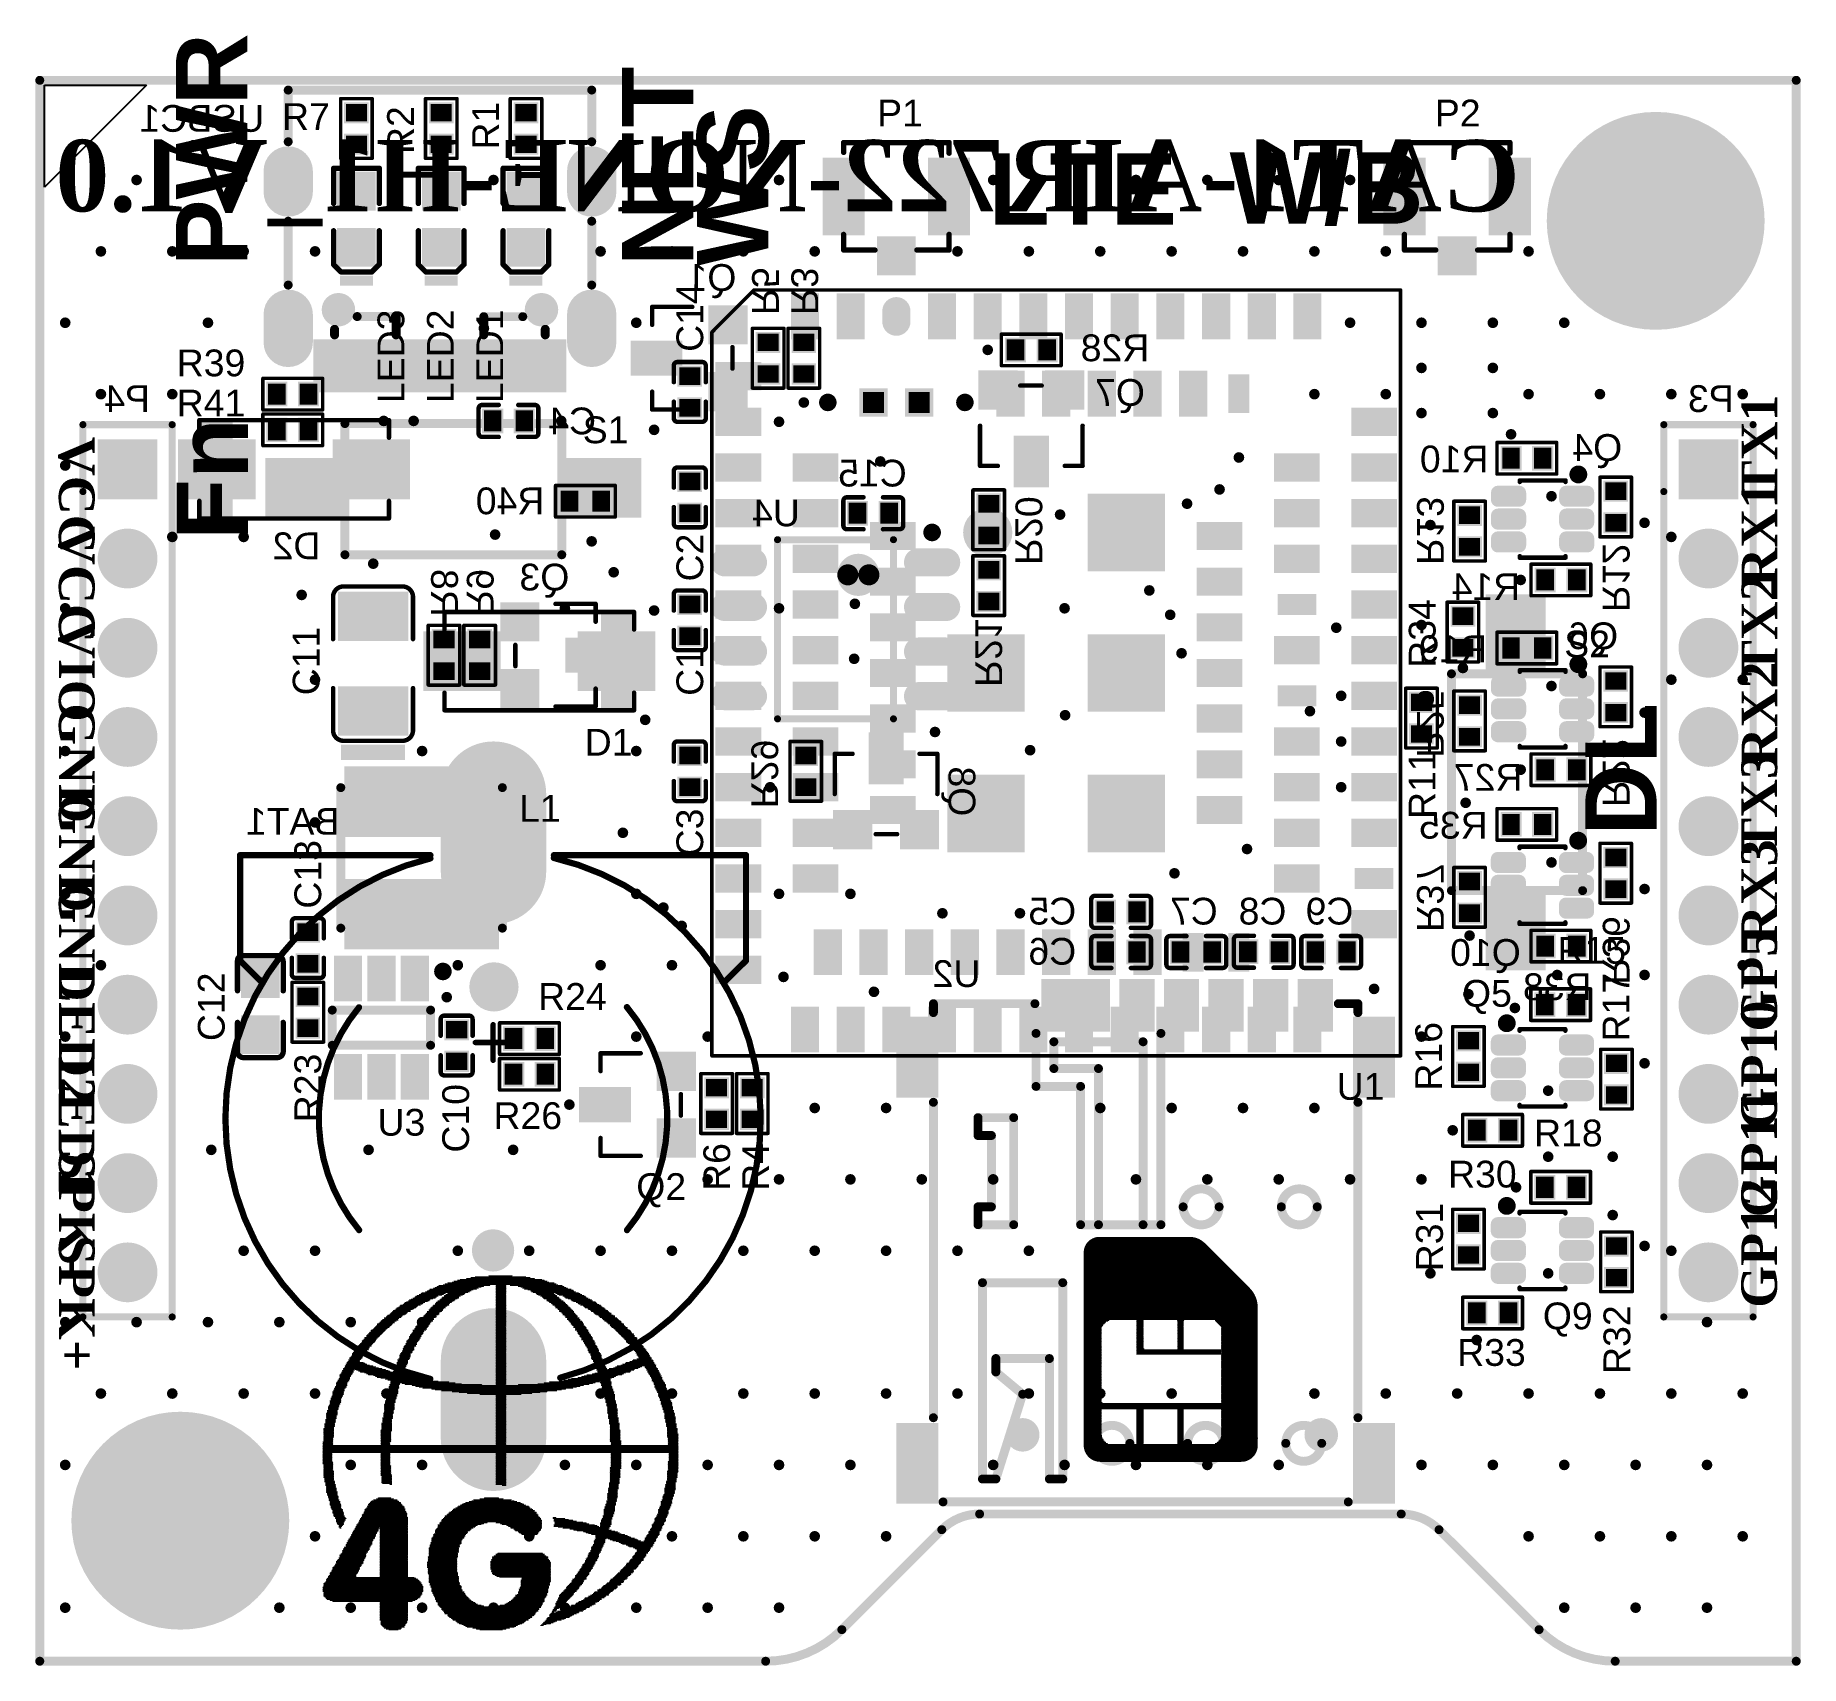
# Model space of a CAD drawing. Header units: inches. Extents: x 3.09 to 5.07, y 1.45 to 3.28.
import ezdxf

# ---------------------------------------------------------------- set-up
doc = ezdxf.new("R2010")
doc.units = ezdxf.units.IN
doc.header["$MEASUREMENT"] = 0
for name, color, linetype in [('BottomOverlay', 54, 'Continuous'), ('BottomPaste', 16, 'Continuous'), ('BottomSolder', 6, 'Continuous'), ('KeepOutLayer', 6, 'Continuous'), ('MultiLayer', 9, 'Continuous'), ('PadHoleLayer', 156, 'Continuous'), ('TopOverlay', 2, 'Continuous'), ('TopPaste', 8, 'Continuous'), ('TopSolder', 216, 'Continuous'), ('ViaHoleLayer', 16, 'Continuous')]:
    doc.layers.add(name, color=color, linetype=linetype)
doc.styles.add('Arial', font='', dxfattribs={"height": 0.2})
doc.styles.add('Arial_Bold', font='', dxfattribs={"height": 0.2})
doc.styles.add('Times New Roman_Bold', font='', dxfattribs={"height": 0.2})
doc.styles.get('Arial').set_extended_font_data('Arial')
doc.styles.get('Arial_Bold').set_extended_font_data('Arial', bold=True)
doc.styles.get('Times New Roman_Bold').set_extended_font_data('Times New Roman', bold=True)

msp = doc.modelspace()

# ---------------------------------------------------------------- texts
at = {"layer": 'BottomOverlay', "style": 'Arial', "text_generation_flag": 2}
for s, p in [('USBC1', (3.343, 3.174)), ('Q1', (3.8722, 2.9957)), ('R28', (4.335, 2.9169)), ('P4', (3.215, 2.86)), ('Q7', (4.33, 2.8669)), ('P3', (4.99, 2.86)), ('C4', (3.715, 2.835)), ('Q4', (4.8649, 2.8052)), ('R10', (4.7151, 2.7923)), ('C15', (4.0632, 2.7765)), ('R40', (3.657, 2.7454)), ('U4', (3.9433, 2.7319)), ('D2', (3.406, 2.695)), ('Q3', (3.685, 2.66)), ('R14', (4.7506, 2.6492)), ('Q6', (4.8604, 2.5942)), ('R19', (4.7137, 2.5796)), ('R27', (4.7531, 2.4355)), ('BAT1', (3.4273, 2.3862)), ('R35', (4.7142, 2.3819)), ('C5', (4.2531, 2.2856)), ('C7', (4.4117, 2.2856)), ('C8', (4.4887, 2.2856)), ('C9', (4.5637, 2.2856)), ('C6', (4.2531, 2.2406)), ('Q10', (4.7513, 2.2393)), ('U2', (4.1457, 2.2156)), ('R38', (4.8306, 2.2009))]:
    msp.add_text(s, height=0.03, dxfattribs=at).set_placement(p)
at = {"layer": 'BottomOverlay', "text_generation_flag": 2}
for s, height, rotation, style, p in [('CAT1-AIR722-NONE-H1_V1.0', 0.08, 360, 'Times New Roman_Bold', (4.7503, 3.0849)), ('R5', 0.03, 270, 'Arial', (3.8898, 2.9686)), ('R3', 0.03, 270, 'Arial', (3.9338, 2.9686)), ('R20', 0.03, 270, 'Arial', (4.185, 2.6886)), ('R13', 0.03, 270, 'Arial', (4.635, 2.6885)), ('R12', 0.03, 270, 'Arial', (4.8432, 2.6357)), ('R8', 0.03, 270, 'Arial', (3.5301, 2.6305)), ('R9', 0.03, 270, 'Arial', (3.5701, 2.6305)), ('R21', 0.03, 270, 'Arial', (4.14, 2.5519)), ('R25', 0.03, 270, 'Arial', (4.635, 2.4724)), ('R29', 0.03, 270, 'Arial', (3.889, 2.4159)), ('R22', 0.03, 270, 'Arial', (4.8432, 2.4172)), ('Q8', 0.03, 270, 'Arial', (4.11, 2.4069)), ('R37', 0.03, 270, 'Arial', (4.635, 2.2772)), ('R36', 0.03, 270, 'Arial', (4.8432, 2.218))]:
    msp.add_text(s, height=height, rotation=rotation, dxfattribs=dict(at, style=style)).set_placement(p)
at = {"layer": 'TopOverlay'}
for s, height, rotation, style, p in [('PWR', 0.08, 90, 'Arial_Bold', (3.3241, 3.0237)), ('NET', 0.08, 90, 'Arial_Bold', (3.8241, 3.0237)), ('R1', 0.03, 90, 'Arial', (3.6062, 3.1541)), ('R2', 0.03, 90, 'Arial', (3.5108, 3.1491)), ('WS', 0.08, 90, 'Arial_Bold', (3.9081, 3.0237)), ('LTE', 0.08, 360, 'Arial_Bold', (4.155, 3.07)), ('W/B', 0.08, 360, 'Arial_Bold', (4.425, 3.0709)), ('C14', 0.03, 90, 'Arial', (3.835, 2.9274)), ('LED3', 0.03, 90, 'Arial', (3.5, 2.87)), ('LED2', 0.03, 90, 'Arial', (3.5554, 2.87)), ('LED1', 0.03, 90, 'Arial', (3.6108, 2.87)), ('TX1', 0.04, 90, 'Times New Roman_Bold', (5.0387, 2.7655)), ('VCC', 0.04, 270, 'Times New Roman_Bold', (3.113, 2.8321)), ('Fn', 0.08, 90, 'Arial_Bold', (3.325, 2.7167)), ('RX1', 0.04, 90, 'Times New Roman_Bold', (5.0387, 2.6643)), ('VCC', 0.04, 270, 'Times New Roman_Bold', (3.113, 2.7321)), ('C2', 0.03, 90, 'Arial', (3.835, 2.6701)), ('TX2', 0.04, 90, 'Times New Roman_Bold', (5.0387, 2.564)), ('R34', 0.03, 90, 'Arial', (4.6558, 2.5733)), ('VIO', 0.04, 270, 'Times New Roman_Bold', (3.113, 2.627)), ('C11', 0.03, 90, 'Arial', (3.405, 2.5425)), ('C1', 0.03, 90, 'Arial', (3.835, 2.5419)), ('RX2', 0.04, 90, 'Times New Roman_Bold', (5.0387, 2.4628)), ('GND', 0.04, 270, 'Times New Roman_Bold', (3.113, 2.5336)), ('DL', 0.08, 90, 'Arial_Bold', (4.9035, 2.3851)), ('R11', 0.03, 90, 'Arial', (4.6557, 2.4039)), ('TX3', 0.04, 90, 'Times New Roman_Bold', (5.0385, 2.3648)), ('GND', 0.04, 270, 'Times New Roman_Bold', (3.113, 2.4336)), ('C3', 0.03, 90, 'Arial', (3.835, 2.362)), ('C13', 0.03, 90, 'Arial', (3.4069, 2.3034)), ('RX3', 0.04, 90, 'Times New Roman_Bold', (5.0385, 2.2636)), ('GND', 0.04, 270, 'Times New Roman_Bold', (3.113, 2.3336)), ('GP5', 0.04, 90, 'Times New Roman_Bold', (5.0384, 2.1656)), ('LED2', 0.04, 270, 'Times New Roman_Bold', (3.113, 2.2389)), ('C12', 0.03, 90, 'Arial', (3.2987, 2.155)), ('R17', 0.03, 90, 'Arial', (4.873, 2.1545)), ('GP10', 0.04, 90, 'Times New Roman_Bold', (5.0384, 2.056)), ('R16', 0.03, 90, 'Arial', (4.663, 2.0995)), ('R23', 0.03, 90, 'Arial', (3.4069, 2.064)), ('LED1', 0.04, 270, 'Times New Roman_Bold', (3.1128, 2.1374)), ('C10', 0.03, 90, 'Arial', (3.5726, 2.03)), ('GP11', 0.04, 90, 'Times New Roman_Bold', (5.0384, 1.9575)), ('R6', 0.03, 90, 'Arial', (3.8652, 1.9871)), ('R4', 0.03, 90, 'Arial', (3.9088, 1.9871)), ('SPK-', 0.04, 270, 'Times New Roman_Bold', (3.113, 2.0331)), ('GP12', 0.04, 90, 'Times New Roman_Bold', (5.0384, 1.8561)), ('R31', 0.03, 90, 'Arial', (4.664, 1.897)), ('SPK+', 0.04, 270, 'Times New Roman_Bold', (3.113, 1.9376)), ('R32', 0.03, 90, 'Arial', (4.874, 1.782))]:
    msp.add_text(s, height=height, rotation=rotation, dxfattribs=dict(at, style=style)).set_placement(p)
at = {"layer": 'TopOverlay', "style": 'Arial'}
for s, p in [('R7', (3.363, 3.176)), ('P1', (4.03, 3.18)), ('P2', (4.655, 3.18)), ('R39', (3.245, 2.9)), ('R41', (3.245, 2.855)), ('S1', (3.7, 2.825)), ('S2', (4.8, 2.585)), ('D1', (3.7022, 2.4749)), ('L1', (3.6287, 2.4007)), ('R15', (4.7924, 2.2417)), ('R24', (3.65, 2.19)), ('Q5', (4.6854, 2.1935)), ('U1', (4.545, 2.0892)), ('U3', (3.47, 2.049)), ('R26', (3.6, 2.0564)), ('R18', (4.7662, 2.037)), ('R30', (4.6698, 1.9909)), ('Q2', (3.76, 1.9769)), ('Q9', (4.776, 1.832)), ('R33', (4.68, 1.791))]:
    msp.add_text(s, height=0.03, dxfattribs=at).set_placement(p)

# ---------------------------------------------------------------- blocks, each defined once
blk = doc.blocks.new('R0402_1')
at = {"layer": 'TopPaste'}
for points in [[(-0.0276, -0.0118), (-0.0276, 0.0118), (-0.0079, 0.0118), (-0.0079, -0.0118)], [(0.0079, -0.0118), (0.0079, 0.0118), (0.0276, 0.0118), (0.0276, -0.0118)]]:
    blk.add_hatch(color=8, dxfattribs=at).paths.add_polyline_path(points)
at = {"layer": 'TopSolder'}
for points in [[(-0.0295, -0.0138), (-0.0295, 0.0138), (-0.0059, 0.0138), (-0.0059, -0.0138)], [(0.0059, -0.0138), (0.0059, 0.0138), (0.0295, 0.0138), (0.0295, -0.0138)]]:
    blk.add_hatch(color=216, dxfattribs=at).paths.add_polyline_path(points)
at = {"layer": 'TopOverlay'}
for points in [[(0.0335, 0.0177, 0.00394, 0.00394, 0), (-0.0335, 0.0177, 0.00394, 0.00394, 0)], [(-0.0335, 0.0177, 0.00394, 0.00394, 0), (-0.0335, -0.0177, 0.00394, 0.00394, 0)], [(0.0335, 0.0177, 0.00394, 0.00394, 0), (0.0335, -0.0177, 0.00394, 0.00394, 0)], [(0.0335, -0.0177, 0.00394, 0.00394, 0), (-0.0335, -0.0177, 0.00394, 0.00394, 0)]]:
    blk.add_lwpolyline(points, format="xyseb", dxfattribs=at)
for points in [[(-0.0344, 0.0177, 0.00197, 0.00197, 1), (-0.0325, 0.0177, 0.00197, 0.00197, 1)], [(-0.0344, 0.0177, 0.00197, 0.00197, 1), (-0.0325, 0.0177, 0.00197, 0.00197, 1)], [(0.0325, 0.0177, 0.00197, 0.00197, 1), (0.0344, 0.0177, 0.00197, 0.00197, 1)], [(0.0325, 0.0177, 0.00197, 0.00197, 1), (0.0344, 0.0177, 0.00197, 0.00197, 1)], [(-0.0344, -0.0177, 0.00197, 0.00197, 1), (-0.0325, -0.0177, 0.00197, 0.00197, 1)], [(-0.0344, -0.0177, 0.00197, 0.00197, 1), (-0.0325, -0.0177, 0.00197, 0.00197, 1)], [(0.0325, -0.0177, 0.00197, 0.00197, 1), (0.0344, -0.0177, 0.00197, 0.00197, 1)], [(0.0325, -0.0177, 0.00197, 0.00197, 1), (0.0344, -0.0177, 0.00197, 0.00197, 1)]]:
    blk.add_lwpolyline(points, format="xyseb", close=True, dxfattribs=at)
blk = doc.blocks.new('R0402_B_2')
at = {"layer": 'BottomPaste'}
for points in [[(-0.0079, 0.0118), (-0.0079, -0.0118), (-0.0276, -0.0118), (-0.0276, 0.0118)], [(0.0276, 0.0118), (0.0276, -0.0118), (0.0079, -0.0118), (0.0079, 0.0118)]]:
    blk.add_hatch(color=16, dxfattribs=at).paths.add_polyline_path(points)
at = {"layer": 'BottomSolder'}
for points in [[(-0.0059, 0.0138), (-0.0059, -0.0138), (-0.0295, -0.0138), (-0.0295, 0.0138)], [(0.0295, 0.0138), (0.0295, -0.0138), (0.0059, -0.0138), (0.0059, 0.0138)]]:
    blk.add_hatch(color=6, dxfattribs=at).paths.add_polyline_path(points)
at = {"layer": 'BottomOverlay'}
for points in [[(-0.0335, 0.0177, 0.00394, 0.00394, 0), (0.0335, 0.0177, 0.00394, 0.00394, 0)], [(-0.0335, -0.0177, 0.00394, 0.00394, 0), (-0.0335, 0.0177, 0.00394, 0.00394, 0)], [(0.0335, -0.0177, 0.00394, 0.00394, 0), (0.0335, 0.0177, 0.00394, 0.00394, 0)], [(-0.0335, -0.0177, 0.00394, 0.00394, 0), (0.0335, -0.0177, 0.00394, 0.00394, 0)]]:
    blk.add_lwpolyline(points, format="xyseb", dxfattribs=at)
for points in [[(-0.0344, 0.0177, 0.00197, 0.00197, 1), (-0.0325, 0.0177, 0.00197, 0.00197, 1)], [(-0.0344, 0.0177, 0.00197, 0.00197, 1), (-0.0325, 0.0177, 0.00197, 0.00197, 1)], [(0.0325, 0.0177, 0.00197, 0.00197, 1), (0.0344, 0.0177, 0.00197, 0.00197, 1)], [(0.0325, 0.0177, 0.00197, 0.00197, 1), (0.0344, 0.0177, 0.00197, 0.00197, 1)], [(-0.0344, -0.0177, 0.00197, 0.00197, 1), (-0.0325, -0.0177, 0.00197, 0.00197, 1)], [(-0.0344, -0.0177, 0.00197, 0.00197, 1), (-0.0325, -0.0177, 0.00197, 0.00197, 1)], [(0.0325, -0.0177, 0.00197, 0.00197, 1), (0.0344, -0.0177, 0.00197, 0.00197, 1)], [(0.0325, -0.0177, 0.00197, 0.00197, 1), (0.0344, -0.0177, 0.00197, 0.00197, 1)]]:
    blk.add_lwpolyline(points, format="xyseb", close=True, dxfattribs=at)
blk = doc.blocks.new('R0402_3')
at = {"layer": 'TopPaste'}
for points in [[(-0.0276, -0.0118), (-0.0276, 0.0118), (-0.0079, 0.0118), (-0.0079, -0.0118)], [(0.0079, -0.0118), (0.0079, 0.0118), (0.0276, 0.0118), (0.0276, -0.0118)]]:
    blk.add_hatch(color=8, dxfattribs=at).paths.add_polyline_path(points)
at = {"layer": 'TopSolder'}
for points in [[(-0.0295, -0.0138), (-0.0295, 0.0138), (-0.0059, 0.0138), (-0.0059, -0.0138)], [(0.0059, -0.0138), (0.0059, 0.0138), (0.0295, 0.0138), (0.0295, -0.0138)]]:
    blk.add_hatch(color=216, dxfattribs=at).paths.add_polyline_path(points)
at = {"layer": 'TopOverlay'}
for points in [[(0.0335, 0.0177, 0.00394, 0.00394, 0), (-0.0335, 0.0177, 0.00394, 0.00394, 0)], [(-0.0335, 0.0177, 0.00394, 0.00394, 0), (-0.0335, -0.0177, 0.00394, 0.00394, 0)], [(0.0335, 0.0177, 0.00394, 0.00394, 0), (0.0335, -0.0177, 0.00394, 0.00394, 0)], [(0.0335, -0.0177, 0.00394, 0.00394, 0), (-0.0335, -0.0177, 0.00394, 0.00394, 0)]]:
    blk.add_lwpolyline(points, format="xyseb", dxfattribs=at)
for points in [[(-0.0344, 0.0177, 0.00197, 0.00197, 1), (-0.0325, 0.0177, 0.00197, 0.00197, 1)], [(-0.0344, 0.0177, 0.00197, 0.00197, 1), (-0.0325, 0.0177, 0.00197, 0.00197, 1)], [(0.0325, 0.0177, 0.00197, 0.00197, 1), (0.0344, 0.0177, 0.00197, 0.00197, 1)], [(0.0325, 0.0177, 0.00197, 0.00197, 1), (0.0344, 0.0177, 0.00197, 0.00197, 1)], [(-0.0344, -0.0177, 0.00197, 0.00197, 1), (-0.0325, -0.0177, 0.00197, 0.00197, 1)], [(-0.0344, -0.0177, 0.00197, 0.00197, 1), (-0.0325, -0.0177, 0.00197, 0.00197, 1)], [(0.0325, -0.0177, 0.00197, 0.00197, 1), (0.0344, -0.0177, 0.00197, 0.00197, 1)], [(0.0325, -0.0177, 0.00197, 0.00197, 1), (0.0344, -0.0177, 0.00197, 0.00197, 1)]]:
    blk.add_lwpolyline(points, format="xyseb", close=True, dxfattribs=at)
blk = doc.blocks.new('UFL_RF_CONNECTOR_4')
at = {"layer": 'TopPaste'}
for points in [[(-0.0787, -0.0079), (-0.0787, 0.0709), (-0.0394, 0.0709), (-0.0394, -0.0079)], [(0.0394, -0.0079), (0.0394, 0.0709), (0.0787, 0.0709), (0.0787, -0.0079)], [(0.0177, -0.0527), (-0.0177, -0.0527), (-0.0177, -0.0173), (0.0177, -0.0173)]]:
    blk.add_hatch(color=8, dxfattribs=at).paths.add_polyline_path(points)
at = {"layer": 'TopSolder'}
for points in [[(-0.0827, -0.0119), (-0.0827, 0.0749), (-0.0354, 0.0749), (-0.0354, -0.0119)], [(0.0354, -0.0119), (0.0354, 0.0749), (0.0827, 0.0749), (0.0827, -0.0119)], [(0.0217, -0.0567), (-0.0217, -0.0567), (-0.0217, -0.0133), (0.0217, -0.0133)]]:
    blk.add_hatch(color=216, dxfattribs=at).paths.add_polyline_path(points)
at = {"layer": 'TopOverlay'}
for points in [[(-0.0591, 0.092, 0.006, 0.006, 0), (0.0591, 0.092, 0.006, 0.006, 0)], [(-0.0591, 0.081, 0.006, 0.006, 0), (-0.0591, 0.092, 0.006, 0.006, 0)], [(0.0591, 0.08, 0.006, 0.006, 0), (0.0591, 0.092, 0.006, 0.006, 0)], [(-0.0591, -0.0285, 0.006, 0.006, 0), (-0.0591, -0.011, 0.006, 0.006, 0)], [(0.0591, -0.0285, 0.006, 0.006, 0), (0.0591, -0.011, 0.006, 0.006, 0)], [(-0.0591, -0.0285, 0.006, 0.006, 0), (-0.024, -0.0285, 0.006, 0.006, 0)], [(0.023, -0.0285, 0.006, 0.006, 0), (0.0591, -0.0285, 0.006, 0.006, 0)]]:
    blk.add_lwpolyline(points, format="xyseb", dxfattribs=at)
for points in [[(-0.0606, 0.092, 0.003, 0.003, 1), (-0.0576, 0.092, 0.003, 0.003, 1)], [(-0.0606, 0.092, 0.003, 0.003, 1), (-0.0576, 0.092, 0.003, 0.003, 1)], [(-0.0606, 0.081, 0.003, 0.003, 1), (-0.0576, 0.081, 0.003, 0.003, 1)], [(0.0576, 0.092, 0.003, 0.003, 1), (0.0606, 0.092, 0.003, 0.003, 1)], [(0.0576, 0.092, 0.003, 0.003, 1), (0.0606, 0.092, 0.003, 0.003, 1)], [(0.0576, 0.08, 0.003, 0.003, 1), (0.0606, 0.08, 0.003, 0.003, 1)], [(-0.0606, -0.011, 0.003, 0.003, 1), (-0.0576, -0.011, 0.003, 0.003, 1)], [(0.0576, -0.011, 0.003, 0.003, 1), (0.0606, -0.011, 0.003, 0.003, 1)], [(-0.0606, -0.0285, 0.003, 0.003, 1), (-0.0576, -0.0285, 0.003, 0.003, 1)], [(-0.0606, -0.0285, 0.003, 0.003, 1), (-0.0576, -0.0285, 0.003, 0.003, 1)], [(-0.0255, -0.0285, 0.003, 0.003, 1), (-0.0225, -0.0285, 0.003, 0.003, 1)], [(0.0215, -0.0285, 0.003, 0.003, 1), (0.0245, -0.0285, 0.003, 0.003, 1)], [(0.0576, -0.0285, 0.003, 0.003, 1), (0.0606, -0.0285, 0.003, 0.003, 1)], [(0.0576, -0.0285, 0.003, 0.003, 1), (0.0606, -0.0285, 0.003, 0.003, 1)]]:
    blk.add_lwpolyline(points, format="xyseb", close=True, dxfattribs=at)
blk = doc.blocks.new('R0402_B_5')
at = {"layer": 'BottomPaste'}
for points in [[(-0.0079, 0.0118), (-0.0079, -0.0118), (-0.0276, -0.0118), (-0.0276, 0.0118)], [(0.0276, 0.0118), (0.0276, -0.0118), (0.0079, -0.0118), (0.0079, 0.0118)]]:
    blk.add_hatch(color=16, dxfattribs=at).paths.add_polyline_path(points)
at = {"layer": 'BottomSolder'}
for points in [[(-0.0059, 0.0138), (-0.0059, -0.0138), (-0.0295, -0.0138), (-0.0295, 0.0138)], [(0.0295, 0.0138), (0.0295, -0.0138), (0.0059, -0.0138), (0.0059, 0.0138)]]:
    blk.add_hatch(color=6, dxfattribs=at).paths.add_polyline_path(points)
at = {"layer": 'BottomOverlay'}
for points in [[(-0.0335, 0.0177, 0.00394, 0.00394, 0), (-0.0335, -0.0177, 0.00394, 0.00394, 0)], [(-0.0335, 0.0177, 0.00394, 0.00394, 0), (0.0335, 0.0177, 0.00394, 0.00394, 0)], [(0.0335, 0.0177, 0.00394, 0.00394, 0), (0.0335, -0.0177, 0.00394, 0.00394, 0)], [(-0.0335, -0.0177, 0.00394, 0.00394, 0), (0.0335, -0.0177, 0.00394, 0.00394, 0)]]:
    blk.add_lwpolyline(points, format="xyseb", dxfattribs=at)
for points in [[(-0.0344, 0.0177, 0.00197, 0.00197, 1), (-0.0325, 0.0177, 0.00197, 0.00197, 1)], [(-0.0344, 0.0177, 0.00197, 0.00197, 1), (-0.0325, 0.0177, 0.00197, 0.00197, 1)], [(0.0325, 0.0177, 0.00197, 0.00197, 1), (0.0344, 0.0177, 0.00197, 0.00197, 1)], [(0.0325, 0.0177, 0.00197, 0.00197, 1), (0.0344, 0.0177, 0.00197, 0.00197, 1)], [(-0.0344, -0.0177, 0.00197, 0.00197, 1), (-0.0325, -0.0177, 0.00197, 0.00197, 1)], [(-0.0344, -0.0177, 0.00197, 0.00197, 1), (-0.0325, -0.0177, 0.00197, 0.00197, 1)], [(0.0325, -0.0177, 0.00197, 0.00197, 1), (0.0344, -0.0177, 0.00197, 0.00197, 1)], [(0.0325, -0.0177, 0.00197, 0.00197, 1), (0.0344, -0.0177, 0.00197, 0.00197, 1)]]:
    blk.add_lwpolyline(points, format="xyseb", close=True, dxfattribs=at)
blk = doc.blocks.new('R0402_B_6')
at = {"layer": 'BottomPaste'}
for points in [[(-0.0079, 0.0118), (-0.0079, -0.0118), (-0.0276, -0.0118), (-0.0276, 0.0118)], [(0.0276, 0.0118), (0.0276, -0.0118), (0.0079, -0.0118), (0.0079, 0.0118)]]:
    blk.add_hatch(color=16, dxfattribs=at).paths.add_polyline_path(points)
at = {"layer": 'BottomSolder'}
for points in [[(-0.0059, 0.0138), (-0.0059, -0.0138), (-0.0295, -0.0138), (-0.0295, 0.0138)], [(0.0295, 0.0138), (0.0295, -0.0138), (0.0059, -0.0138), (0.0059, 0.0138)]]:
    blk.add_hatch(color=6, dxfattribs=at).paths.add_polyline_path(points)
at = {"layer": 'BottomOverlay'}
for points in [[(-0.0335, 0.0177, 0.00394, 0.00394, 0), (-0.0335, -0.0177, 0.00394, 0.00394, 0)], [(-0.0335, 0.0177, 0.00394, 0.00394, 0), (0.0335, 0.0177, 0.00394, 0.00394, 0)], [(0.0335, 0.0177, 0.00394, 0.00394, 0), (0.0335, -0.0177, 0.00394, 0.00394, 0)], [(-0.0335, -0.0177, 0.00394, 0.00394, 0), (0.0335, -0.0177, 0.00394, 0.00394, 0)]]:
    blk.add_lwpolyline(points, format="xyseb", dxfattribs=at)
for points in [[(-0.0344, 0.0177, 0.00197, 0.00197, 1), (-0.0325, 0.0177, 0.00197, 0.00197, 1)], [(-0.0344, 0.0177, 0.00197, 0.00197, 1), (-0.0325, 0.0177, 0.00197, 0.00197, 1)], [(0.0325, 0.0177, 0.00197, 0.00197, 1), (0.0344, 0.0177, 0.00197, 0.00197, 1)], [(0.0325, 0.0177, 0.00197, 0.00197, 1), (0.0344, 0.0177, 0.00197, 0.00197, 1)], [(-0.0344, -0.0177, 0.00197, 0.00197, 1), (-0.0325, -0.0177, 0.00197, 0.00197, 1)], [(-0.0344, -0.0177, 0.00197, 0.00197, 1), (-0.0325, -0.0177, 0.00197, 0.00197, 1)], [(0.0325, -0.0177, 0.00197, 0.00197, 1), (0.0344, -0.0177, 0.00197, 0.00197, 1)], [(0.0325, -0.0177, 0.00197, 0.00197, 1), (0.0344, -0.0177, 0.00197, 0.00197, 1)]]:
    blk.add_lwpolyline(points, format="xyseb", close=True, dxfattribs=at)
blk = doc.blocks.new('SOT_23_B_7')
at = {"layer": 'BottomPaste'}
for points in [[(-0.018, 0.018), (0.018, 0.018), (0.018, -0.018), (-0.018, -0.018)], [(0.0568, 0.018), (0.0928, 0.018), (0.0928, -0.018), (0.0568, -0.018)], [(0.0217, -0.055), (0.0531, -0.055), (0.0531, -0.105), (0.0217, -0.105)]]:
    blk.add_hatch(color=16, dxfattribs=at).paths.add_polyline_path(points)
at = {"layer": 'BottomSolder'}
for points in [[(-0.022, 0.022), (0.022, 0.022), (0.022, -0.022), (-0.022, -0.022)], [(0.0528, 0.022), (0.0968, 0.022), (0.0968, -0.022), (0.0528, -0.022)], [(0.0177, -0.051), (0.0571, -0.051), (0.0571, -0.109), (0.0177, -0.109)]]:
    blk.add_hatch(color=6, dxfattribs=at).paths.add_polyline_path(points)
at = {"layer": 'BottomOverlay'}
for points in [[(0.025, 0.005, 0.005, 0.005, 0), (0.049, 0.005, 0.005, 0.005, 0)], [(-0.0201, -0.04, 0.005, 0.005, 0), (-0.0201, -0.085, 0.005, 0.005, 0)], [(0.0949, -0.04, 0.005, 0.005, 0), (0.0949, -0.085, 0.005, 0.005, 0)], [(-0.0201, -0.085, 0.005, 0.005, 0), (-0.0001, -0.085, 0.005, 0.005, 0)], [(0.0749, -0.085, 0.005, 0.005, 0), (0.0949, -0.085, 0.005, 0.005, 0)]]:
    blk.add_lwpolyline(points, format="xyseb", dxfattribs=at)
for points in [[(0.0238, 0.005, 0.0025, 0.0025, 1), (0.0262, 0.005, 0.0025, 0.0025, 1)], [(0.0478, 0.005, 0.0025, 0.0025, 1), (0.0503, 0.005, 0.0025, 0.0025, 1)], [(-0.0213, -0.04, 0.0025, 0.0025, 1), (-0.0188, -0.04, 0.0025, 0.0025, 1)], [(0.0937, -0.04, 0.0025, 0.0025, 1), (0.0962, -0.04, 0.0025, 0.0025, 1)], [(-0.0213, -0.085, 0.0025, 0.0025, 1), (-0.0188, -0.085, 0.0025, 0.0025, 1)], [(-0.0213, -0.085, 0.0025, 0.0025, 1), (-0.0188, -0.085, 0.0025, 0.0025, 1)], [(-0.0013, -0.085, 0.0025, 0.0025, 1), (0.0012, -0.085, 0.0025, 0.0025, 1)], [(0.0737, -0.085, 0.0025, 0.0025, 1), (0.0762, -0.085, 0.0025, 0.0025, 1)], [(0.0937, -0.085, 0.0025, 0.0025, 1), (0.0962, -0.085, 0.0025, 0.0025, 1)], [(0.0937, -0.085, 0.0025, 0.0025, 1), (0.0962, -0.085, 0.0025, 0.0025, 1)]]:
    blk.add_lwpolyline(points, format="xyseb", close=True, dxfattribs=at)
blk = doc.blocks.new('DO_214AC_8')
at = {"layer": 'TopOverlay'}
for points in [[(0.069, 0.033), (0.1063, 0.033), (0.1063, 0.0551), (0.069, 0.0551)], [(0.069, -0.055), (0.1063, -0.055), (0.1063, -0.033), (0.069, -0.033)]]:
    blk.add_hatch(color=2, dxfattribs=at).paths.add_polyline_path(points)
at = {"layer": 'TopPaste'}
for points in [[(-0.0472, -0.0295), (-0.126, -0.0295), (-0.126, 0.0295), (-0.0472, 0.0295)], [(0.126, -0.0295), (0.0472, -0.0295), (0.0472, 0.0295), (0.126, 0.0295)]]:
    blk.add_hatch(color=8, dxfattribs=at).paths.add_polyline_path(points)
at = {"layer": 'TopSolder'}
for points in [[(-0.0432, -0.0335), (-0.13, -0.0335), (-0.13, 0.0335), (-0.0432, 0.0335)], [(0.13, -0.0335), (0.0432, -0.0335), (0.0432, 0.0335), (0.13, 0.0335)]]:
    blk.add_hatch(color=216, dxfattribs=at).paths.add_polyline_path(points)
at = {"layer": 'TopOverlay'}
for points in [[(-0.1063, 0.0354, 0.005, 0.005, 0), (-0.1063, 0.0551, 0.005, 0.005, 0)], [(-0.1063, 0.0551, 0.005, 0.005, 0), (0, 0.0551, 0.005, 0.005, 0)], [(0, 0.0551, 0.005, 0.005, 0), (0.1063, 0.0551, 0.005, 0.005, 0)], [(0.1063, 0.0354, 0.005, 0.005, 0), (0.1063, 0.0551, 0.005, 0.005, 0)], [(0.1063, 0.0354, 0.005, 0.005, 0), (0.1063, 0.0551, 0.005, 0.005, 0)], [(-0.1063, -0.0551, 0.005, 0.005, 0), (-0.1063, -0.0354, 0.005, 0.005, 0)], [(0.1063, -0.0551, 0.005, 0.005, 0), (0.1063, -0.0354, 0.005, 0.005, 0)], [(-0.1063, -0.0551, 0.005, 0.005, 0), (0, -0.0551, 0.005, 0.005, 0)], [(0, -0.0551, 0.005, 0.005, 0), (0.1063, -0.0551, 0.005, 0.005, 0)]]:
    blk.add_lwpolyline(points, format="xyseb", dxfattribs=at)
for points in [[(-0.1075, 0.0551, 0.0025, 0.0025, 1), (-0.105, 0.0551, 0.0025, 0.0025, 1)], [(-0.1075, 0.0551, 0.0025, 0.0025, 1), (-0.105, 0.0551, 0.0025, 0.0025, 1)], [(-0.0013, 0.0551, 0.0025, 0.0025, 1), (0.0013, 0.0551, 0.0025, 0.0025, 1)], [(-0.0013, 0.0551, 0.0025, 0.0025, 1), (0.0013, 0.0551, 0.0025, 0.0025, 1)], [(0.105, 0.0551, 0.0025, 0.0025, 1), (0.1075, 0.0551, 0.0025, 0.0025, 1)], [(0.105, 0.0551, 0.0025, 0.0025, 1), (0.1075, 0.0551, 0.0025, 0.0025, 1)], [(0.105, 0.0551, 0.0025, 0.0025, 1), (0.1075, 0.0551, 0.0025, 0.0025, 1)], [(-0.1075, 0.0354, 0.0025, 0.0025, 1), (-0.105, 0.0354, 0.0025, 0.0025, 1)], [(0.105, 0.0354, 0.0025, 0.0025, 1), (0.1075, 0.0354, 0.0025, 0.0025, 1)], [(0.105, 0.0354, 0.0025, 0.0025, 1), (0.1075, 0.0354, 0.0025, 0.0025, 1)], [(-0.1075, -0.0354, 0.0025, 0.0025, 1), (-0.105, -0.0354, 0.0025, 0.0025, 1)], [(0.105, -0.0354, 0.0025, 0.0025, 1), (0.1075, -0.0354, 0.0025, 0.0025, 1)], [(-0.1075, -0.0551, 0.0025, 0.0025, 1), (-0.105, -0.0551, 0.0025, 0.0025, 1)], [(-0.1075, -0.0551, 0.0025, 0.0025, 1), (-0.105, -0.0551, 0.0025, 0.0025, 1)], [(-0.0013, -0.0551, 0.0025, 0.0025, 1), (0.0013, -0.0551, 0.0025, 0.0025, 1)], [(-0.0013, -0.0551, 0.0025, 0.0025, 1), (0.0013, -0.0551, 0.0025, 0.0025, 1)], [(0.105, -0.0551, 0.0025, 0.0025, 1), (0.1075, -0.0551, 0.0025, 0.0025, 1)], [(0.105, -0.0551, 0.0025, 0.0025, 1), (0.1075, -0.0551, 0.0025, 0.0025, 1)]]:
    blk.add_lwpolyline(points, format="xyseb", close=True, dxfattribs=at)
blk = doc.blocks.new('SOT_363_6_B_9')
at = {"layer": 'BottomPaste'}
h = blk.add_hatch(color=16, dxfattribs=at)
edge = h.paths.add_edge_path()
edge.add_arc((-0.029528, 0.050004), 0.003937, 90, 180)
edge.add_line((-0.033465, 0.050004), (-0.033465, 0.026382))
edge.add_arc((-0.029528, 0.026382), 0.003937, 180, 270)
edge.add_line((-0.029528, 0.022445), (-0.021654, 0.022445))
edge.add_arc((-0.021654, 0.026382), 0.003937, 270, 360)
edge.add_line((-0.017717, 0.026382), (-0.017717, 0.050004))
edge.add_arc((-0.021654, 0.050004), 0.003937, 0, 90)
edge.add_line((-0.021654, 0.053941), (-0.029528, 0.053941))
h = blk.add_hatch(color=16, dxfattribs=at)
edge = h.paths.add_edge_path()
edge.add_arc((-0.003937, 0.050004), 0.003937, 90, 180)
edge.add_line((-0.007874, 0.050004), (-0.007874, 0.026382))
edge.add_arc((-0.003937, 0.026382), 0.003937, 180, 270)
edge.add_line((-0.003937, 0.022445), (0.003937, 0.022445))
edge.add_arc((0.003937, 0.026382), 0.003937, 270, 360)
edge.add_line((0.007874, 0.026382), (0.007874, 0.050004))
edge.add_arc((0.003937, 0.050004), 0.003937, 0, 90)
edge.add_line((0.003937, 0.053941), (-0.003937, 0.053941))
h = blk.add_hatch(color=16, dxfattribs=at)
edge = h.paths.add_edge_path()
edge.add_arc((0.021654, 0.050004), 0.003937, 90, 180)
edge.add_line((0.017717, 0.050004), (0.017717, 0.026382))
edge.add_arc((0.021654, 0.026382), 0.003937, 180, 270)
edge.add_line((0.021654, 0.022445), (0.029528, 0.022445))
edge.add_arc((0.029528, 0.026382), 0.003937, 270, 360)
edge.add_line((0.033465, 0.026382), (0.033465, 0.050004))
edge.add_arc((0.029528, 0.050004), 0.003937, 0, 90)
edge.add_line((0.029528, 0.053941), (0.021654, 0.053941))
h = blk.add_hatch(color=16, dxfattribs=at)
edge = h.paths.add_edge_path()
edge.add_arc((-0.029528, -0.026376), 0.003937, 90, 180)
edge.add_line((-0.033465, -0.026376), (-0.033465, -0.049998))
edge.add_arc((-0.029528, -0.049998), 0.003937, 180, 270)
edge.add_line((-0.029528, -0.053935), (-0.021654, -0.053935))
edge.add_arc((-0.021654, -0.049998), 0.003937, 270, 360)
edge.add_line((-0.017717, -0.049998), (-0.017717, -0.026376))
edge.add_arc((-0.021654, -0.026376), 0.003937, 0, 90)
edge.add_line((-0.021654, -0.022439), (-0.029528, -0.022439))
h = blk.add_hatch(color=16, dxfattribs=at)
edge = h.paths.add_edge_path()
edge.add_arc((-0.003937, -0.026376), 0.003937, 90, 180)
edge.add_line((-0.007874, -0.026376), (-0.007874, -0.049998))
edge.add_arc((-0.003937, -0.049998), 0.003937, 180, 270)
edge.add_line((-0.003937, -0.053935), (0.003937, -0.053935))
edge.add_arc((0.003937, -0.049998), 0.003937, 270, 360)
edge.add_line((0.007874, -0.049998), (0.007874, -0.026376))
edge.add_arc((0.003937, -0.026376), 0.003937, 0, 90)
edge.add_line((0.003937, -0.022439), (-0.003937, -0.022439))
h = blk.add_hatch(color=16, dxfattribs=at)
edge = h.paths.add_edge_path()
edge.add_arc((0.021654, -0.026376), 0.003937, 90, 180)
edge.add_line((0.017717, -0.026376), (0.017717, -0.049998))
edge.add_arc((0.021654, -0.049998), 0.003937, 180, 270)
edge.add_line((0.021654, -0.053935), (0.029528, -0.053935))
edge.add_arc((0.029528, -0.049998), 0.003937, 270, 360)
edge.add_line((0.033465, -0.049998), (0.033465, -0.026376))
edge.add_arc((0.029528, -0.026376), 0.003937, 0, 90)
edge.add_line((0.029528, -0.022439), (0.021654, -0.022439))
at = {"layer": 'BottomSolder'}
h = blk.add_hatch(color=6, dxfattribs=at)
edge = h.paths.add_edge_path()
edge.add_arc((-0.029528, 0.050004), 0.007937, 90, 180)
edge.add_line((-0.037465, 0.050004), (-0.037465, 0.026382))
edge.add_arc((-0.029528, 0.026382), 0.007937, 180, 270)
edge.add_line((-0.029528, 0.018445), (-0.021654, 0.018445))
edge.add_arc((-0.021654, 0.026382), 0.007937, 270, 360)
edge.add_line((-0.013717, 0.026382), (-0.013717, 0.050004))
edge.add_arc((-0.021654, 0.050004), 0.007937, 0, 90)
edge.add_line((-0.021654, 0.057941), (-0.029528, 0.057941))
h = blk.add_hatch(color=6, dxfattribs=at)
edge = h.paths.add_edge_path()
edge.add_arc((-0.003937, 0.050004), 0.007937, 90, 180)
edge.add_line((-0.011874, 0.050004), (-0.011874, 0.026382))
edge.add_arc((-0.003937, 0.026382), 0.007937, 180, 270)
edge.add_line((-0.003937, 0.018445), (0.003937, 0.018445))
edge.add_arc((0.003937, 0.026382), 0.007937, 270, 360)
edge.add_line((0.011874, 0.026382), (0.011874, 0.050004))
edge.add_arc((0.003937, 0.050004), 0.007937, 0, 90)
edge.add_line((0.003937, 0.057941), (-0.003937, 0.057941))
h = blk.add_hatch(color=6, dxfattribs=at)
edge = h.paths.add_edge_path()
edge.add_arc((0.021654, 0.050004), 0.007937, 90, 180)
edge.add_line((0.013717, 0.050004), (0.013717, 0.026382))
edge.add_arc((0.021654, 0.026382), 0.007937, 180, 270)
edge.add_line((0.021654, 0.018445), (0.029528, 0.018445))
edge.add_arc((0.029528, 0.026382), 0.007937, 270, 360)
edge.add_line((0.037465, 0.026382), (0.037465, 0.050004))
edge.add_arc((0.029528, 0.050004), 0.007937, 0, 90)
edge.add_line((0.029528, 0.057941), (0.021654, 0.057941))
h = blk.add_hatch(color=6, dxfattribs=at)
edge = h.paths.add_edge_path()
edge.add_arc((-0.029528, -0.026376), 0.007937, 90, 180)
edge.add_line((-0.037465, -0.026376), (-0.037465, -0.049998))
edge.add_arc((-0.029528, -0.049998), 0.007937, 180, 270)
edge.add_line((-0.029528, -0.057935), (-0.021654, -0.057935))
edge.add_arc((-0.021654, -0.049998), 0.007937, 270, 360)
edge.add_line((-0.013717, -0.049998), (-0.013717, -0.026376))
edge.add_arc((-0.021654, -0.026376), 0.007937, 0, 90)
edge.add_line((-0.021654, -0.018439), (-0.029528, -0.018439))
h = blk.add_hatch(color=6, dxfattribs=at)
edge = h.paths.add_edge_path()
edge.add_arc((-0.003937, -0.026376), 0.007937, 90, 180)
edge.add_line((-0.011874, -0.026376), (-0.011874, -0.049998))
edge.add_arc((-0.003937, -0.049998), 0.007937, 180, 270)
edge.add_line((-0.003937, -0.057935), (0.003937, -0.057935))
edge.add_arc((0.003937, -0.049998), 0.007937, 270, 360)
edge.add_line((0.011874, -0.049998), (0.011874, -0.026376))
edge.add_arc((0.003937, -0.026376), 0.007937, 0, 90)
edge.add_line((0.003937, -0.018439), (-0.003937, -0.018439))
h = blk.add_hatch(color=6, dxfattribs=at)
edge = h.paths.add_edge_path()
edge.add_arc((0.021654, -0.026376), 0.007937, 90, 180)
edge.add_line((0.013717, -0.026376), (0.013717, -0.049998))
edge.add_arc((0.021654, -0.049998), 0.007937, 180, 270)
edge.add_line((0.021654, -0.057935), (0.029528, -0.057935))
edge.add_arc((0.029528, -0.049998), 0.007937, 270, 360)
edge.add_line((0.037465, -0.049998), (0.037465, -0.026376))
edge.add_arc((0.029528, -0.026376), 0.007937, 0, 90)
edge.add_line((0.029528, -0.018439), (0.021654, -0.018439))
at = {"layer": 'BottomOverlay'}
for points in [[(-0.045, 0.040005, 0.01, 0.01, 1), (-0.055, 0.040005, 0.01, 0.01, 1)], [(-0.0575, 0.040005, 0.005, 0.005, 1), (-0.0525, 0.040005, 0.005, 0.005, 1)], [(-0.0475, 0.040005, 0.005, 0.005, 1), (-0.0425, 0.040005, 0.005, 0.005, 1)], [(-0.044558, 0.025595, 0.0025, 0.0025, 1), (-0.042058, 0.025595, 0.0025, 0.0025, 1)], [(-0.044558, 0.025595, 0.0025, 0.0025, 1), (-0.042058, 0.025595, 0.0025, 0.0025, 1)], [(-0.042832, 0.025595, 0.0025, 0.0025, 1), (-0.040332, 0.025595, 0.0025, 0.0025, 1)], [(0.04033, 0.025595, 0.0025, 0.0025, 1), (0.04283, 0.025595, 0.0025, 0.0025, 1)], [(0.042056, 0.025595, 0.0025, 0.0025, 1), (0.044556, 0.025595, 0.0025, 0.0025, 1)], [(0.042056, 0.025595, 0.0025, 0.0025, 1), (0.044556, 0.025595, 0.0025, 0.0025, 1)], [(-0.044558, -0.025587, 0.0025, 0.0025, 1), (-0.042058, -0.025587, 0.0025, 0.0025, 1)], [(-0.044558, -0.025587, 0.0025, 0.0025, 1), (-0.042058, -0.025587, 0.0025, 0.0025, 1)], [(-0.042832, -0.025587, 0.0025, 0.0025, 1), (-0.040332, -0.025587, 0.0025, 0.0025, 1)], [(0.04033, -0.025587, 0.0025, 0.0025, 1), (0.04283, -0.025587, 0.0025, 0.0025, 1)], [(0.042056, -0.025587, 0.0025, 0.0025, 1), (0.044556, -0.025587, 0.0025, 0.0025, 1)], [(0.042056, -0.025587, 0.0025, 0.0025, 1), (0.044556, -0.025587, 0.0025, 0.0025, 1)]]:
    blk.add_lwpolyline(points, format="xyseb", close=True, dxfattribs=at)
for points in [[(-0.041582, 0.025595, 0.005, 0.005, 0), (-0.043308, 0.025595, 0.005, 0.005, 0)], [(-0.043308, -0.025587, 0.005, 0.005, 0), (-0.043308, 0.025595, 0.005, 0.005, 0)], [(0.043306, 0.025595, 0.005, 0.005, 0), (0.04158, 0.025595, 0.005, 0.005, 0)], [(0.043306, -0.025587, 0.005, 0.005, 0), (0.043306, 0.025595, 0.005, 0.005, 0)], [(-0.041582, -0.025587, 0.005, 0.005, 0), (-0.043308, -0.025587, 0.005, 0.005, 0)], [(0.043306, -0.025587, 0.005, 0.005, 0), (0.04158, -0.025587, 0.005, 0.005, 0)]]:
    blk.add_lwpolyline(points, format="xyseb", dxfattribs=at)
blk = doc.blocks.new('SOT23_6_10')
at = {"layer": 'TopPaste'}
for points in [[(-0.0335, 0.0492), (-0.0335, 0.0256), (-0.0768, 0.0256), (-0.0768, 0.0492)], [(0.0768, 0.0492), (0.0768, 0.0256), (0.0335, 0.0256), (0.0335, 0.0492)], [(-0.0335, 0.0118), (-0.0335, -0.0118), (-0.0768, -0.0118), (-0.0768, 0.0118)], [(0.0768, 0.0118), (0.0768, -0.0118), (0.0335, -0.0118), (0.0335, 0.0118)], [(-0.0335, -0.0256), (-0.0335, -0.0492), (-0.0768, -0.0492), (-0.0768, -0.0256)], [(0.0768, -0.0256), (0.0768, -0.0492), (0.0335, -0.0492), (0.0335, -0.0256)]]:
    blk.add_hatch(color=8, dxfattribs=at).paths.add_polyline_path(points)
at = {"layer": 'TopSolder'}
for points in [[(-0.0295, 0.0532), (-0.0295, 0.0216), (-0.0808, 0.0216), (-0.0808, 0.0532)], [(0.0808, 0.0532), (0.0808, 0.0216), (0.0295, 0.0216), (0.0295, 0.0532)], [(-0.0295, 0.0158), (-0.0295, -0.0158), (-0.0808, -0.0158), (-0.0808, 0.0158)], [(0.0808, 0.0158), (0.0808, -0.0158), (0.0295, -0.0158), (0.0295, 0.0158)], [(-0.0295, -0.0216), (-0.0295, -0.0532), (-0.0808, -0.0532), (-0.0808, -0.0216)], [(0.0808, -0.0216), (0.0808, -0.0532), (0.0295, -0.0532), (0.0295, -0.0216)]]:
    blk.add_hatch(color=216, dxfattribs=at).paths.add_polyline_path(points)
at = {"layer": 'TopOverlay'}
for points in [[(-0.0197, 0.0551, 0.01, 0.01, 0), (0.0197, 0.0551, 0.01, 0.01, 0)], [(-0.0197, 0.0551, 0.01, 0.01, 0), (-0.0197, -0.0551, 0.01, 0.01, 0)], [(0.0197, 0.0551, 0.01, 0.01, 0), (0.0197, -0.0551, 0.01, 0.01, 0)], [(-0.0197, -0.0551, 0.01, 0.01, 0), (0.0197, -0.0551, 0.01, 0.01, 0)]]:
    blk.add_lwpolyline(points, format="xyseb", dxfattribs=at)
for points in [[(-0.0222, 0.0551, 0.005, 0.005, 1), (-0.0172, 0.0551, 0.005, 0.005, 1)], [(-0.0222, 0.0551, 0.005, 0.005, 1), (-0.0172, 0.0551, 0.005, 0.005, 1)], [(0.0172, 0.0551, 0.005, 0.005, 1), (0.0222, 0.0551, 0.005, 0.005, 1)], [(0.0172, 0.0551, 0.005, 0.005, 1), (0.0222, 0.0551, 0.005, 0.005, 1)], [(-0.0222, -0.0551, 0.005, 0.005, 1), (-0.0172, -0.0551, 0.005, 0.005, 1)], [(-0.0222, -0.0551, 0.005, 0.005, 1), (-0.0172, -0.0551, 0.005, 0.005, 1)], [(0.0172, -0.0551, 0.005, 0.005, 1), (0.0222, -0.0551, 0.005, 0.005, 1)], [(0.0172, -0.0551, 0.005, 0.005, 1), (0.0222, -0.0551, 0.005, 0.005, 1)], [(0.0679, -0.0689, 0.00984, 0.00984, 1), (0.0581, -0.0689, 0.00984, 0.00984, 1)], [(0.0556, -0.0689, 0.00492, 0.00492, 1), (0.0605, -0.0689, 0.00492, 0.00492, 1)], [(0.0655, -0.0689, 0.00492, 0.00492, 1), (0.0704, -0.0689, 0.00492, 0.00492, 1)]]:
    blk.add_lwpolyline(points, format="xyseb", close=True, dxfattribs=at)
blk = doc.blocks.new('R0402_11')
at = {"layer": 'TopPaste'}
for points in [[(-0.0276, -0.0118), (-0.0276, 0.0118), (-0.0079, 0.0118), (-0.0079, -0.0118)], [(0.0079, -0.0118), (0.0079, 0.0118), (0.0276, 0.0118), (0.0276, -0.0118)]]:
    blk.add_hatch(color=8, dxfattribs=at).paths.add_polyline_path(points)
at = {"layer": 'TopSolder'}
for points in [[(-0.0295, -0.0138), (-0.0295, 0.0138), (-0.0059, 0.0138), (-0.0059, -0.0138)], [(0.0059, -0.0138), (0.0059, 0.0138), (0.0295, 0.0138), (0.0295, -0.0138)]]:
    blk.add_hatch(color=216, dxfattribs=at).paths.add_polyline_path(points)
at = {"layer": 'TopOverlay'}
for points in [[(-0.0335, 0.0177, 0.00394, 0.00394, 0), (0.0335, 0.0177, 0.00394, 0.00394, 0)], [(-0.0335, -0.0177, 0.00394, 0.00394, 0), (-0.0335, 0.0177, 0.00394, 0.00394, 0)], [(0.0335, -0.0177, 0.00394, 0.00394, 0), (0.0335, 0.0177, 0.00394, 0.00394, 0)], [(-0.0335, -0.0177, 0.00394, 0.00394, 0), (0.0335, -0.0177, 0.00394, 0.00394, 0)]]:
    blk.add_lwpolyline(points, format="xyseb", dxfattribs=at)
for points in [[(-0.0344, 0.0177, 0.00197, 0.00197, 1), (-0.0325, 0.0177, 0.00197, 0.00197, 1)], [(-0.0344, 0.0177, 0.00197, 0.00197, 1), (-0.0325, 0.0177, 0.00197, 0.00197, 1)], [(0.0325, 0.0177, 0.00197, 0.00197, 1), (0.0344, 0.0177, 0.00197, 0.00197, 1)], [(0.0325, 0.0177, 0.00197, 0.00197, 1), (0.0344, 0.0177, 0.00197, 0.00197, 1)], [(-0.0344, -0.0177, 0.00197, 0.00197, 1), (-0.0325, -0.0177, 0.00197, 0.00197, 1)], [(-0.0344, -0.0177, 0.00197, 0.00197, 1), (-0.0325, -0.0177, 0.00197, 0.00197, 1)], [(0.0325, -0.0177, 0.00197, 0.00197, 1), (0.0344, -0.0177, 0.00197, 0.00197, 1)], [(0.0325, -0.0177, 0.00197, 0.00197, 1), (0.0344, -0.0177, 0.00197, 0.00197, 1)]]:
    blk.add_lwpolyline(points, format="xyseb", close=True, dxfattribs=at)
blk = doc.blocks.new('R0402_12')
at = {"layer": 'TopPaste'}
for points in [[(-0.0276, -0.0118), (-0.0276, 0.0118), (-0.0079, 0.0118), (-0.0079, -0.0118)], [(0.0079, -0.0118), (0.0079, 0.0118), (0.0276, 0.0118), (0.0276, -0.0118)]]:
    blk.add_hatch(color=8, dxfattribs=at).paths.add_polyline_path(points)
at = {"layer": 'TopSolder'}
for points in [[(-0.0295, -0.0138), (-0.0295, 0.0138), (-0.0059, 0.0138), (-0.0059, -0.0138)], [(0.0059, -0.0138), (0.0059, 0.0138), (0.0295, 0.0138), (0.0295, -0.0138)]]:
    blk.add_hatch(color=216, dxfattribs=at).paths.add_polyline_path(points)
at = {"layer": 'TopOverlay'}
for points in [[(-0.0335, 0.0177, 0.00394, 0.00394, 0), (0.0335, 0.0177, 0.00394, 0.00394, 0)], [(-0.0335, 0.0177, 0.00394, 0.00394, 0), (-0.0335, -0.0177, 0.00394, 0.00394, 0)], [(0.0335, 0.0177, 0.00394, 0.00394, 0), (0.0335, -0.0177, 0.00394, 0.00394, 0)], [(-0.0335, -0.0177, 0.00394, 0.00394, 0), (0.0335, -0.0177, 0.00394, 0.00394, 0)]]:
    blk.add_lwpolyline(points, format="xyseb", dxfattribs=at)
for points in [[(-0.0344, 0.0177, 0.00197, 0.00197, 1), (-0.0325, 0.0177, 0.00197, 0.00197, 1)], [(-0.0344, 0.0177, 0.00197, 0.00197, 1), (-0.0325, 0.0177, 0.00197, 0.00197, 1)], [(0.0325, 0.0177, 0.00197, 0.00197, 1), (0.0344, 0.0177, 0.00197, 0.00197, 1)], [(0.0325, 0.0177, 0.00197, 0.00197, 1), (0.0344, 0.0177, 0.00197, 0.00197, 1)], [(-0.0344, -0.0177, 0.00197, 0.00197, 1), (-0.0325, -0.0177, 0.00197, 0.00197, 1)], [(-0.0344, -0.0177, 0.00197, 0.00197, 1), (-0.0325, -0.0177, 0.00197, 0.00197, 1)], [(0.0325, -0.0177, 0.00197, 0.00197, 1), (0.0344, -0.0177, 0.00197, 0.00197, 1)], [(0.0325, -0.0177, 0.00197, 0.00197, 1), (0.0344, -0.0177, 0.00197, 0.00197, 1)]]:
    blk.add_lwpolyline(points, format="xyseb", close=True, dxfattribs=at)
blk = doc.blocks.new('R0402_13')
at = {"layer": 'TopPaste'}
for points in [[(-0.0276, -0.0118), (-0.0276, 0.0118), (-0.0079, 0.0118), (-0.0079, -0.0118)], [(0.0079, -0.0118), (0.0079, 0.0118), (0.0276, 0.0118), (0.0276, -0.0118)]]:
    blk.add_hatch(color=8, dxfattribs=at).paths.add_polyline_path(points)
at = {"layer": 'TopSolder'}
for points in [[(-0.0295, -0.0138), (-0.0295, 0.0138), (-0.0059, 0.0138), (-0.0059, -0.0138)], [(0.0059, -0.0138), (0.0059, 0.0138), (0.0295, 0.0138), (0.0295, -0.0138)]]:
    blk.add_hatch(color=216, dxfattribs=at).paths.add_polyline_path(points)
at = {"layer": 'TopOverlay'}
for points in [[(0.0335, 0.0177, 0.00394, 0.00394, 0), (-0.0335, 0.0177, 0.00394, 0.00394, 0)], [(-0.0335, -0.0177, 0.00394, 0.00394, 0), (-0.0335, 0.0177, 0.00394, 0.00394, 0)], [(0.0335, -0.0177, 0.00394, 0.00394, 0), (0.0335, 0.0177, 0.00394, 0.00394, 0)], [(0.0335, -0.0177, 0.00394, 0.00394, 0), (-0.0335, -0.0177, 0.00394, 0.00394, 0)]]:
    blk.add_lwpolyline(points, format="xyseb", dxfattribs=at)
for points in [[(-0.0344, 0.0177, 0.00197, 0.00197, 1), (-0.0325, 0.0177, 0.00197, 0.00197, 1)], [(-0.0344, 0.0177, 0.00197, 0.00197, 1), (-0.0325, 0.0177, 0.00197, 0.00197, 1)], [(0.0325, 0.0177, 0.00197, 0.00197, 1), (0.0344, 0.0177, 0.00197, 0.00197, 1)], [(0.0325, 0.0177, 0.00197, 0.00197, 1), (0.0344, 0.0177, 0.00197, 0.00197, 1)], [(-0.0344, -0.0177, 0.00197, 0.00197, 1), (-0.0325, -0.0177, 0.00197, 0.00197, 1)], [(-0.0344, -0.0177, 0.00197, 0.00197, 1), (-0.0325, -0.0177, 0.00197, 0.00197, 1)], [(0.0325, -0.0177, 0.00197, 0.00197, 1), (0.0344, -0.0177, 0.00197, 0.00197, 1)], [(0.0325, -0.0177, 0.00197, 0.00197, 1), (0.0344, -0.0177, 0.00197, 0.00197, 1)]]:
    blk.add_lwpolyline(points, format="xyseb", close=True, dxfattribs=at)
blk = doc.blocks.new('R0402_14')
at = {"layer": 'TopPaste'}
for points in [[(-0.0276, -0.0118), (-0.0276, 0.0118), (-0.0079, 0.0118), (-0.0079, -0.0118)], [(0.0079, -0.0118), (0.0079, 0.0118), (0.0276, 0.0118), (0.0276, -0.0118)]]:
    blk.add_hatch(color=8, dxfattribs=at).paths.add_polyline_path(points)
at = {"layer": 'TopSolder'}
for points in [[(-0.0295, -0.0138), (-0.0295, 0.0138), (-0.0059, 0.0138), (-0.0059, -0.0138)], [(0.0059, -0.0138), (0.0059, 0.0138), (0.0295, 0.0138), (0.0295, -0.0138)]]:
    blk.add_hatch(color=216, dxfattribs=at).paths.add_polyline_path(points)
at = {"layer": 'TopOverlay'}
for points in [[(-0.0335, 0.0177, 0.00394, 0.00394, 0), (0.0335, 0.0177, 0.00394, 0.00394, 0)], [(-0.0335, -0.0177, 0.00394, 0.00394, 0), (-0.0335, 0.0177, 0.00394, 0.00394, 0)], [(0.0335, -0.0177, 0.00394, 0.00394, 0), (0.0335, 0.0177, 0.00394, 0.00394, 0)], [(-0.0335, -0.0177, 0.00394, 0.00394, 0), (0.0335, -0.0177, 0.00394, 0.00394, 0)]]:
    blk.add_lwpolyline(points, format="xyseb", dxfattribs=at)
for points in [[(-0.0344, 0.0177, 0.00197, 0.00197, 1), (-0.0325, 0.0177, 0.00197, 0.00197, 1)], [(-0.0344, 0.0177, 0.00197, 0.00197, 1), (-0.0325, 0.0177, 0.00197, 0.00197, 1)], [(0.0325, 0.0177, 0.00197, 0.00197, 1), (0.0344, 0.0177, 0.00197, 0.00197, 1)], [(0.0325, 0.0177, 0.00197, 0.00197, 1), (0.0344, 0.0177, 0.00197, 0.00197, 1)], [(-0.0344, -0.0177, 0.00197, 0.00197, 1), (-0.0325, -0.0177, 0.00197, 0.00197, 1)], [(-0.0344, -0.0177, 0.00197, 0.00197, 1), (-0.0325, -0.0177, 0.00197, 0.00197, 1)], [(0.0325, -0.0177, 0.00197, 0.00197, 1), (0.0344, -0.0177, 0.00197, 0.00197, 1)], [(0.0325, -0.0177, 0.00197, 0.00197, 1), (0.0344, -0.0177, 0.00197, 0.00197, 1)]]:
    blk.add_lwpolyline(points, format="xyseb", close=True, dxfattribs=at)
blk = doc.blocks.new('HDR1X10_B_15')
at = {"layer": 'BottomSolder'}
blk.add_hatch(color=6, dxfattribs=at).paths.add_polyline_path([(-0.0335, 0.0335), (0.0335, 0.0335), (0.0335, -0.0335), (-0.0335, -0.0335)])
h = blk.add_hatch(color=6, dxfattribs=at)
edge = h.paths.add_edge_path()
edge.add_arc((0.1, 0), 0.0335, 0, 360)
h = blk.add_hatch(color=6, dxfattribs=at)
edge = h.paths.add_edge_path()
edge.add_arc((0.2, 0), 0.0335, 0, 360)
h = blk.add_hatch(color=6, dxfattribs=at)
edge = h.paths.add_edge_path()
edge.add_arc((0.3, 0), 0.0335, 0, 360)
h = blk.add_hatch(color=6, dxfattribs=at)
edge = h.paths.add_edge_path()
edge.add_arc((0.4, 0), 0.0335, 0, 360)
h = blk.add_hatch(color=6, dxfattribs=at)
edge = h.paths.add_edge_path()
edge.add_arc((0.5, 0), 0.0335, 0, 360)
h = blk.add_hatch(color=6, dxfattribs=at)
edge = h.paths.add_edge_path()
edge.add_arc((0.6, 0), 0.0335, 0, 360)
h = blk.add_hatch(color=6, dxfattribs=at)
edge = h.paths.add_edge_path()
edge.add_arc((0.7, 0), 0.0335, 0, 360)
h = blk.add_hatch(color=6, dxfattribs=at)
edge = h.paths.add_edge_path()
edge.add_arc((0.8, 0), 0.0335, 0, 360)
h = blk.add_hatch(color=6, dxfattribs=at)
edge = h.paths.add_edge_path()
edge.add_arc((0.9, 0), 0.0335, 0, 360)
at = {"layer": 'MultiLayer'}
blk.add_hatch(color=9, dxfattribs=at).paths.add_polyline_path([(-0.0295, 0.0295), (0.0295, 0.0295), (0.0295, -0.0295), (-0.0295, -0.0295)])
h = blk.add_hatch(color=9, dxfattribs=at)
edge = h.paths.add_edge_path()
edge.add_arc((0.1, 0), 0.0295, 0, 360)
h = blk.add_hatch(color=9, dxfattribs=at)
edge = h.paths.add_edge_path()
edge.add_arc((0.2, 0), 0.0295, 0, 360)
h = blk.add_hatch(color=9, dxfattribs=at)
edge = h.paths.add_edge_path()
edge.add_arc((0.3, 0), 0.0295, 0, 360)
h = blk.add_hatch(color=9, dxfattribs=at)
edge = h.paths.add_edge_path()
edge.add_arc((0.4, 0), 0.0295, 0, 360)
h = blk.add_hatch(color=9, dxfattribs=at)
edge = h.paths.add_edge_path()
edge.add_arc((0.5, 0), 0.0295, 0, 360)
h = blk.add_hatch(color=9, dxfattribs=at)
edge = h.paths.add_edge_path()
edge.add_arc((0.6, 0), 0.0295, 0, 360)
h = blk.add_hatch(color=9, dxfattribs=at)
edge = h.paths.add_edge_path()
edge.add_arc((0.7, 0), 0.0295, 0, 360)
h = blk.add_hatch(color=9, dxfattribs=at)
edge = h.paths.add_edge_path()
edge.add_arc((0.8, 0), 0.0295, 0, 360)
h = blk.add_hatch(color=9, dxfattribs=at)
edge = h.paths.add_edge_path()
edge.add_arc((0.9, 0), 0.0295, 0, 360)
at = {"layer": 'PadHoleLayer'}
h = blk.add_hatch(color=156, dxfattribs=at)
edge = h.paths.add_edge_path()
edge.add_arc((0, 0), 0.0177, 0, 360)
h = blk.add_hatch(color=156, dxfattribs=at)
edge = h.paths.add_edge_path()
edge.add_arc((0.1, 0), 0.0177, 0, 360)
h = blk.add_hatch(color=156, dxfattribs=at)
edge = h.paths.add_edge_path()
edge.add_arc((0.2, 0), 0.0177, 0, 360)
h = blk.add_hatch(color=156, dxfattribs=at)
edge = h.paths.add_edge_path()
edge.add_arc((0.3, 0), 0.0177, 0, 360)
h = blk.add_hatch(color=156, dxfattribs=at)
edge = h.paths.add_edge_path()
edge.add_arc((0.4, 0), 0.0177, 0, 360)
h = blk.add_hatch(color=156, dxfattribs=at)
edge = h.paths.add_edge_path()
edge.add_arc((0.5, 0), 0.0177, 0, 360)
h = blk.add_hatch(color=156, dxfattribs=at)
edge = h.paths.add_edge_path()
edge.add_arc((0.6, 0), 0.0177, 0, 360)
h = blk.add_hatch(color=156, dxfattribs=at)
edge = h.paths.add_edge_path()
edge.add_arc((0.7, 0), 0.0177, 0, 360)
h = blk.add_hatch(color=156, dxfattribs=at)
edge = h.paths.add_edge_path()
edge.add_arc((0.8, 0), 0.0177, 0, 360)
h = blk.add_hatch(color=156, dxfattribs=at)
edge = h.paths.add_edge_path()
edge.add_arc((0.9, 0), 0.0177, 0, 360)
at = {"layer": 'TopSolder'}
blk.add_hatch(color=216, dxfattribs=at).paths.add_polyline_path([(-0.0335, 0.0335), (0.0335, 0.0335), (0.0335, -0.0335), (-0.0335, -0.0335)])
h = blk.add_hatch(color=216, dxfattribs=at)
edge = h.paths.add_edge_path()
edge.add_arc((0.1, 0), 0.0335, 0, 360)
h = blk.add_hatch(color=216, dxfattribs=at)
edge = h.paths.add_edge_path()
edge.add_arc((0.2, 0), 0.0335, 0, 360)
h = blk.add_hatch(color=216, dxfattribs=at)
edge = h.paths.add_edge_path()
edge.add_arc((0.3, 0), 0.0335, 0, 360)
h = blk.add_hatch(color=216, dxfattribs=at)
edge = h.paths.add_edge_path()
edge.add_arc((0.4, 0), 0.0335, 0, 360)
h = blk.add_hatch(color=216, dxfattribs=at)
edge = h.paths.add_edge_path()
edge.add_arc((0.5, 0), 0.0335, 0, 360)
h = blk.add_hatch(color=216, dxfattribs=at)
edge = h.paths.add_edge_path()
edge.add_arc((0.6, 0), 0.0335, 0, 360)
h = blk.add_hatch(color=216, dxfattribs=at)
edge = h.paths.add_edge_path()
edge.add_arc((0.7, 0), 0.0335, 0, 360)
h = blk.add_hatch(color=216, dxfattribs=at)
edge = h.paths.add_edge_path()
edge.add_arc((0.8, 0), 0.0335, 0, 360)
h = blk.add_hatch(color=216, dxfattribs=at)
edge = h.paths.add_edge_path()
edge.add_arc((0.9, 0), 0.0335, 0, 360)
at = {"layer": 'BottomOverlay'}
for points in [[(0.95, 0.05, 0.00787, 0.00787, 0), (-0.05, 0.05, 0.00787, 0.00787, 0)], [(-0.05, -0.05, 0.00787, 0.00787, 0), (-0.05, 0.05, 0.00787, 0.00787, 0)], [(0.95, -0.05, 0.00787, 0.00787, 0), (0.95, 0.05, 0.00787, 0.00787, 0)], [(0.025, -0.05, 0.00787, 0.00787, 0), (-0.05, -0.05, 0.00787, 0.00787, 0)], [(0.95, -0.05, 0.00787, 0.00787, 0), (0.025, -0.05, 0.00787, 0.00787, 0)]]:
    blk.add_lwpolyline(points, format="xyseb", dxfattribs=at)
for points in [[(-0.052, 0.05, 0.00394, 0.00394, 1), (-0.048, 0.05, 0.00394, 0.00394, 1)], [(-0.052, 0.05, 0.00394, 0.00394, 1), (-0.048, 0.05, 0.00394, 0.00394, 1)], [(0.948, 0.05, 0.00394, 0.00394, 1), (0.952, 0.05, 0.00394, 0.00394, 1)], [(0.948, 0.05, 0.00394, 0.00394, 1), (0.952, 0.05, 0.00394, 0.00394, 1)], [(-0.052, -0.05, 0.00394, 0.00394, 1), (-0.048, -0.05, 0.00394, 0.00394, 1)], [(-0.052, -0.05, 0.00394, 0.00394, 1), (-0.048, -0.05, 0.00394, 0.00394, 1)], [(0.023, -0.05, 0.00394, 0.00394, 1), (0.027, -0.05, 0.00394, 0.00394, 1)], [(0.023, -0.05, 0.00394, 0.00394, 1), (0.027, -0.05, 0.00394, 0.00394, 1)], [(0.948, -0.05, 0.00394, 0.00394, 1), (0.952, -0.05, 0.00394, 0.00394, 1)], [(0.948, -0.05, 0.00394, 0.00394, 1), (0.952, -0.05, 0.00394, 0.00394, 1)]]:
    blk.add_lwpolyline(points, format="xyseb", close=True, dxfattribs=at)
blk = doc.blocks.new('HDR1X10_B_16')
at = {"layer": 'BottomSolder'}
blk.add_hatch(color=6, dxfattribs=at).paths.add_polyline_path([(-0.0335, 0.0335), (0.0335, 0.0335), (0.0335, -0.0335), (-0.0335, -0.0335)])
h = blk.add_hatch(color=6, dxfattribs=at)
edge = h.paths.add_edge_path()
edge.add_arc((0.1, 0), 0.0335, 0, 360)
h = blk.add_hatch(color=6, dxfattribs=at)
edge = h.paths.add_edge_path()
edge.add_arc((0.2, 0), 0.0335, 0, 360)
h = blk.add_hatch(color=6, dxfattribs=at)
edge = h.paths.add_edge_path()
edge.add_arc((0.3, 0), 0.0335, 0, 360)
h = blk.add_hatch(color=6, dxfattribs=at)
edge = h.paths.add_edge_path()
edge.add_arc((0.4, 0), 0.0335, 0, 360)
h = blk.add_hatch(color=6, dxfattribs=at)
edge = h.paths.add_edge_path()
edge.add_arc((0.5, 0), 0.0335, 0, 360)
h = blk.add_hatch(color=6, dxfattribs=at)
edge = h.paths.add_edge_path()
edge.add_arc((0.6, 0), 0.0335, 0, 360)
h = blk.add_hatch(color=6, dxfattribs=at)
edge = h.paths.add_edge_path()
edge.add_arc((0.7, 0), 0.0335, 0, 360)
h = blk.add_hatch(color=6, dxfattribs=at)
edge = h.paths.add_edge_path()
edge.add_arc((0.8, 0), 0.0335, 0, 360)
h = blk.add_hatch(color=6, dxfattribs=at)
edge = h.paths.add_edge_path()
edge.add_arc((0.9, 0), 0.0335, 0, 360)
at = {"layer": 'MultiLayer'}
blk.add_hatch(color=9, dxfattribs=at).paths.add_polyline_path([(-0.0295, 0.0295), (0.0295, 0.0295), (0.0295, -0.0295), (-0.0295, -0.0295)])
h = blk.add_hatch(color=9, dxfattribs=at)
edge = h.paths.add_edge_path()
edge.add_arc((0.1, 0), 0.0295, 0, 360)
h = blk.add_hatch(color=9, dxfattribs=at)
edge = h.paths.add_edge_path()
edge.add_arc((0.2, 0), 0.0295, 0, 360)
h = blk.add_hatch(color=9, dxfattribs=at)
edge = h.paths.add_edge_path()
edge.add_arc((0.3, 0), 0.0295, 0, 360)
h = blk.add_hatch(color=9, dxfattribs=at)
edge = h.paths.add_edge_path()
edge.add_arc((0.4, 0), 0.0295, 0, 360)
h = blk.add_hatch(color=9, dxfattribs=at)
edge = h.paths.add_edge_path()
edge.add_arc((0.5, 0), 0.0295, 0, 360)
h = blk.add_hatch(color=9, dxfattribs=at)
edge = h.paths.add_edge_path()
edge.add_arc((0.6, 0), 0.0295, 0, 360)
h = blk.add_hatch(color=9, dxfattribs=at)
edge = h.paths.add_edge_path()
edge.add_arc((0.7, 0), 0.0295, 0, 360)
h = blk.add_hatch(color=9, dxfattribs=at)
edge = h.paths.add_edge_path()
edge.add_arc((0.8, 0), 0.0295, 0, 360)
h = blk.add_hatch(color=9, dxfattribs=at)
edge = h.paths.add_edge_path()
edge.add_arc((0.9, 0), 0.0295, 0, 360)
at = {"layer": 'PadHoleLayer'}
h = blk.add_hatch(color=156, dxfattribs=at)
edge = h.paths.add_edge_path()
edge.add_arc((0, 0), 0.0177, 0, 360)
h = blk.add_hatch(color=156, dxfattribs=at)
edge = h.paths.add_edge_path()
edge.add_arc((0.1, 0), 0.0177, 0, 360)
h = blk.add_hatch(color=156, dxfattribs=at)
edge = h.paths.add_edge_path()
edge.add_arc((0.2, 0), 0.0177, 0, 360)
h = blk.add_hatch(color=156, dxfattribs=at)
edge = h.paths.add_edge_path()
edge.add_arc((0.3, 0), 0.0177, 0, 360)
h = blk.add_hatch(color=156, dxfattribs=at)
edge = h.paths.add_edge_path()
edge.add_arc((0.4, 0), 0.0177, 0, 360)
h = blk.add_hatch(color=156, dxfattribs=at)
edge = h.paths.add_edge_path()
edge.add_arc((0.5, 0), 0.0177, 0, 360)
h = blk.add_hatch(color=156, dxfattribs=at)
edge = h.paths.add_edge_path()
edge.add_arc((0.6, 0), 0.0177, 0, 360)
h = blk.add_hatch(color=156, dxfattribs=at)
edge = h.paths.add_edge_path()
edge.add_arc((0.7, 0), 0.0177, 0, 360)
h = blk.add_hatch(color=156, dxfattribs=at)
edge = h.paths.add_edge_path()
edge.add_arc((0.8, 0), 0.0177, 0, 360)
h = blk.add_hatch(color=156, dxfattribs=at)
edge = h.paths.add_edge_path()
edge.add_arc((0.9, 0), 0.0177, 0, 360)
at = {"layer": 'TopSolder'}
blk.add_hatch(color=216, dxfattribs=at).paths.add_polyline_path([(-0.0335, 0.0335), (0.0335, 0.0335), (0.0335, -0.0335), (-0.0335, -0.0335)])
h = blk.add_hatch(color=216, dxfattribs=at)
edge = h.paths.add_edge_path()
edge.add_arc((0.1, 0), 0.0335, 0, 360)
h = blk.add_hatch(color=216, dxfattribs=at)
edge = h.paths.add_edge_path()
edge.add_arc((0.2, 0), 0.0335, 0, 360)
h = blk.add_hatch(color=216, dxfattribs=at)
edge = h.paths.add_edge_path()
edge.add_arc((0.3, 0), 0.0335, 0, 360)
h = blk.add_hatch(color=216, dxfattribs=at)
edge = h.paths.add_edge_path()
edge.add_arc((0.4, 0), 0.0335, 0, 360)
h = blk.add_hatch(color=216, dxfattribs=at)
edge = h.paths.add_edge_path()
edge.add_arc((0.5, 0), 0.0335, 0, 360)
h = blk.add_hatch(color=216, dxfattribs=at)
edge = h.paths.add_edge_path()
edge.add_arc((0.6, 0), 0.0335, 0, 360)
h = blk.add_hatch(color=216, dxfattribs=at)
edge = h.paths.add_edge_path()
edge.add_arc((0.7, 0), 0.0335, 0, 360)
h = blk.add_hatch(color=216, dxfattribs=at)
edge = h.paths.add_edge_path()
edge.add_arc((0.8, 0), 0.0335, 0, 360)
h = blk.add_hatch(color=216, dxfattribs=at)
edge = h.paths.add_edge_path()
edge.add_arc((0.9, 0), 0.0335, 0, 360)
at = {"layer": 'BottomOverlay'}
for points in [[(0.95, 0.05, 0.00787, 0.00787, 0), (-0.05, 0.05, 0.00787, 0.00787, 0)], [(-0.05, -0.05, 0.00787, 0.00787, 0), (-0.05, 0.05, 0.00787, 0.00787, 0)], [(0.95, -0.05, 0.00787, 0.00787, 0), (0.95, 0.05, 0.00787, 0.00787, 0)], [(0.025, -0.05, 0.00787, 0.00787, 0), (-0.05, -0.05, 0.00787, 0.00787, 0)], [(0.95, -0.05, 0.00787, 0.00787, 0), (0.025, -0.05, 0.00787, 0.00787, 0)]]:
    blk.add_lwpolyline(points, format="xyseb", dxfattribs=at)
for points in [[(-0.052, 0.05, 0.00394, 0.00394, 1), (-0.048, 0.05, 0.00394, 0.00394, 1)], [(-0.052, 0.05, 0.00394, 0.00394, 1), (-0.048, 0.05, 0.00394, 0.00394, 1)], [(0.948, 0.05, 0.00394, 0.00394, 1), (0.952, 0.05, 0.00394, 0.00394, 1)], [(0.948, 0.05, 0.00394, 0.00394, 1), (0.952, 0.05, 0.00394, 0.00394, 1)], [(-0.052, -0.05, 0.00394, 0.00394, 1), (-0.048, -0.05, 0.00394, 0.00394, 1)], [(-0.052, -0.05, 0.00394, 0.00394, 1), (-0.048, -0.05, 0.00394, 0.00394, 1)], [(0.023, -0.05, 0.00394, 0.00394, 1), (0.027, -0.05, 0.00394, 0.00394, 1)], [(0.023, -0.05, 0.00394, 0.00394, 1), (0.027, -0.05, 0.00394, 0.00394, 1)], [(0.948, -0.05, 0.00394, 0.00394, 1), (0.952, -0.05, 0.00394, 0.00394, 1)], [(0.948, -0.05, 0.00394, 0.00394, 1), (0.952, -0.05, 0.00394, 0.00394, 1)]]:
    blk.add_lwpolyline(points, format="xyseb", close=True, dxfattribs=at)
blk = doc.blocks.new('LED0603_17')
at = {"layer": 'TopOverlay'}
blk.add_hatch(color=2, dxfattribs=at).paths.add_polyline_path([(0.0634, -0.0185), (0.0744, -0.0185), (0.0744, 0.0185), (0.0634, 0.0185)])
at = {"layer": 'TopPaste'}
for points in [[(-0.0492, 0.0177), (-0.0138, 0.0177), (-0.0138, -0.0177), (-0.0492, -0.0177)], [(0.0138, 0.0177), (0.0492, 0.0177), (0.0492, -0.0177), (0.0138, -0.0177)]]:
    blk.add_hatch(color=8, dxfattribs=at).paths.add_polyline_path(points)
at = {"layer": 'TopSolder'}
for points in [[(-0.0532, 0.0217), (-0.0098, 0.0217), (-0.0098, -0.0217), (-0.0532, -0.0217)], [(0.0098, 0.0217), (0.0532, 0.0217), (0.0532, -0.0217), (0.0098, -0.0217)]]:
    blk.add_hatch(color=216, dxfattribs=at).paths.add_polyline_path(points)
at = {"layer": 'TopOverlay'}
for points in [[(-0.0177, 0.0256, 0.006, 0.006, 0), (-0.0571, 0.0256, 0.006, 0.006, 0)], [(-0.0571, -0.0256, 0.006, 0.006, 0), (-0.0571, 0.0256, 0.006, 0.006, 0)], [(0.0499, 0.0256, 0.006, 0.006, 0), (0.0129, 0.0256, 0.006, 0.006, 0)], [(0.0507, 0.0256, 0.006, 0.006, 0), (0.0499, 0.0256, 0.006, 0.006, 0)], [(0.0591, 0.0172, 0.006, 0.006, 0), (0.0507, 0.0256, 0.006, 0.006, 0)], [(0.0591, -0.0172, 0.006, 0.006, 0), (0.0591, 0.0172, 0.006, 0.006, 0)], [(0.0507, -0.0256, 0.006, 0.006, 0), (0.0591, -0.0172, 0.006, 0.006, 0)], [(-0.0177, -0.0256, 0.006, 0.006, 0), (-0.0571, -0.0256, 0.006, 0.006, 0)], [(0.0499, -0.0256, 0.006, 0.006, 0), (0.0129, -0.0256, 0.006, 0.006, 0)], [(0.0507, -0.0256, 0.006, 0.006, 0), (0.0499, -0.0256, 0.006, 0.006, 0)]]:
    blk.add_lwpolyline(points, format="xyseb", dxfattribs=at)
for points in [[(-0.0586, 0.0256, 0.003, 0.003, 1), (-0.0556, 0.0256, 0.003, 0.003, 1)], [(-0.0586, 0.0256, 0.003, 0.003, 1), (-0.0556, 0.0256, 0.003, 0.003, 1)], [(-0.0192, 0.0256, 0.003, 0.003, 1), (-0.0162, 0.0256, 0.003, 0.003, 1)], [(0.0114, 0.0256, 0.003, 0.003, 1), (0.0144, 0.0256, 0.003, 0.003, 1)], [(0.0484, 0.0256, 0.003, 0.003, 1), (0.0514, 0.0256, 0.003, 0.003, 1)], [(0.0484, 0.0256, 0.003, 0.003, 1), (0.0514, 0.0256, 0.003, 0.003, 1)], [(0.0492, 0.0256, 0.003, 0.003, 1), (0.0522, 0.0256, 0.003, 0.003, 1)], [(0.0492, 0.0256, 0.003, 0.003, 1), (0.0522, 0.0256, 0.003, 0.003, 1)], [(0.0576, 0.0172, 0.003, 0.003, 1), (0.0606, 0.0172, 0.003, 0.003, 1)], [(0.0576, 0.0172, 0.003, 0.003, 1), (0.0606, 0.0172, 0.003, 0.003, 1)], [(0.0576, -0.0172, 0.003, 0.003, 1), (0.0606, -0.0172, 0.003, 0.003, 1)], [(0.0576, -0.0172, 0.003, 0.003, 1), (0.0606, -0.0172, 0.003, 0.003, 1)], [(-0.0586, -0.0256, 0.003, 0.003, 1), (-0.0556, -0.0256, 0.003, 0.003, 1)], [(-0.0586, -0.0256, 0.003, 0.003, 1), (-0.0556, -0.0256, 0.003, 0.003, 1)], [(-0.0192, -0.0256, 0.003, 0.003, 1), (-0.0162, -0.0256, 0.003, 0.003, 1)], [(0.0114, -0.0256, 0.003, 0.003, 1), (0.0144, -0.0256, 0.003, 0.003, 1)], [(0.0484, -0.0256, 0.003, 0.003, 1), (0.0514, -0.0256, 0.003, 0.003, 1)], [(0.0484, -0.0256, 0.003, 0.003, 1), (0.0514, -0.0256, 0.003, 0.003, 1)], [(0.0492, -0.0256, 0.003, 0.003, 1), (0.0522, -0.0256, 0.003, 0.003, 1)], [(0.0492, -0.0256, 0.003, 0.003, 1), (0.0522, -0.0256, 0.003, 0.003, 1)]]:
    blk.add_lwpolyline(points, format="xyseb", close=True, dxfattribs=at)
blk = doc.blocks.new('IND_SMD_L4_0_W4_0_18')
at = {"layer": 'TopPaste'}
for points in [[(-0.027559, -0.082677), (-0.098425, -0.082677), (-0.098425, 0.082677), (-0.027559, 0.082677)], [(0.098425, -0.082677), (0.027559, -0.082677), (0.027559, 0.082677), (0.098425, 0.082677)]]:
    blk.add_hatch(color=8, dxfattribs=at).paths.add_polyline_path(points)
at = {"layer": 'TopSolder'}
for points in [[(-0.023559, -0.086677), (-0.102425, -0.086677), (-0.102425, 0.086677), (-0.023559, 0.086677)], [(0.102425, -0.086677), (0.023559, -0.086677), (0.023559, 0.086677), (0.102425, 0.086677)]]:
    blk.add_hatch(color=216, dxfattribs=at).paths.add_polyline_path(points)
at = {"layer": 'TopOverlay'}
for points in [[(0.07874, 0.090551, 0.01, 0.01, 0), (-0.078741, 0.090552, 0.01, 0.01, 0)], [(-0.078741, -0.090552, 0.01, 0.01, 0), (0.07874, -0.090551, 0.01, 0.01, 0)]]:
    blk.add_lwpolyline(points, format="xyseb", dxfattribs=at)
for points in [[(-0.081241, 0.090552, 0.005, 0.005, 1), (-0.076241, 0.090552, 0.005, 0.005, 1)], [(0.07624, 0.090551, 0.005, 0.005, 1), (0.08124, 0.090551, 0.005, 0.005, 1)], [(-0.081241, -0.090552, 0.005, 0.005, 1), (-0.076241, -0.090552, 0.005, 0.005, 1)], [(0.07624, -0.090551, 0.005, 0.005, 1), (0.08124, -0.090551, 0.005, 0.005, 1)]]:
    blk.add_lwpolyline(points, format="xyseb", close=True, dxfattribs=at)
blk = doc.blocks.new('C0402_19')
at = {"layer": 'TopPaste'}
for points in [[(-0.0276, -0.0118), (-0.0276, 0.0118), (-0.0079, 0.0118), (-0.0079, -0.0118)], [(0.0079, -0.0118), (0.0079, 0.0118), (0.0276, 0.0118), (0.0276, -0.0118)]]:
    blk.add_hatch(color=8, dxfattribs=at).paths.add_polyline_path(points)
at = {"layer": 'TopSolder'}
for points in [[(-0.0295, -0.0138), (-0.0295, 0.0138), (-0.0059, 0.0138), (-0.0059, -0.0138)], [(0.0059, -0.0138), (0.0059, 0.0138), (0.0295, 0.0138), (0.0295, -0.0138)]]:
    blk.add_hatch(color=216, dxfattribs=at).paths.add_polyline_path(points)
at = {"layer": 'TopOverlay'}
for points in [[(-0.0335, 0.0139, 0.005, 0.005, -0.414214), (-0.0295, 0.0179, 0.005, 0.005, 0)], [(-0.0295, 0.0179, 0.005, 0.005, 0), (-0.011, 0.0179, 0.005, 0.005, 0)], [(0.011, 0.0179, 0.005, 0.005, 0), (0.0295, 0.0179, 0.005, 0.005, 0)], [(0.0295, 0.0179, 0.005, 0.005, -0.414214), (0.0335, 0.0139, 0.005, 0.005, 0)], [(-0.0335, 0.0139, 0.005, 0.005, 0), (-0.0335, -0.0139, 0.005, 0.005, 0)], [(0.0335, 0.0139, 0.005, 0.005, 0), (0.0335, -0.0139, 0.005, 0.005, 0)], [(-0.0295, -0.0179, 0.005, 0.005, -0.414214), (-0.0335, -0.0139, 0.005, 0.005, 0)], [(-0.0295, -0.0179, 0.005, 0.005, 0), (-0.011, -0.0179, 0.005, 0.005, 0)], [(0.011, -0.0179, 0.005, 0.005, 0), (0.0295, -0.0179, 0.005, 0.005, 0)], [(0.0335, -0.0139, 0.005, 0.005, -0.414214), (0.0295, -0.0179, 0.005, 0.005, 0)]]:
    blk.add_lwpolyline(points, format="xyseb", dxfattribs=at)
for points in [[(-0.0307, 0.0179, 0.0025, 0.0025, 1), (-0.0282, 0.0179, 0.0025, 0.0025, 1)], [(-0.0307, 0.0179, 0.0025, 0.0025, 1), (-0.0282, 0.0179, 0.0025, 0.0025, 1)], [(-0.0123, 0.0179, 0.0025, 0.0025, 1), (-0.0097, 0.0179, 0.0025, 0.0025, 1)], [(0.0097, 0.0179, 0.0025, 0.0025, 1), (0.0123, 0.0179, 0.0025, 0.0025, 1)], [(0.0282, 0.0179, 0.0025, 0.0025, 1), (0.0307, 0.0179, 0.0025, 0.0025, 1)], [(0.0282, 0.0179, 0.0025, 0.0025, 1), (0.0307, 0.0179, 0.0025, 0.0025, 1)], [(-0.0347, 0.0139, 0.0025, 0.0025, 1), (-0.0322, 0.0139, 0.0025, 0.0025, 1)], [(-0.0347, 0.0139, 0.0025, 0.0025, 1), (-0.0322, 0.0139, 0.0025, 0.0025, 1)], [(0.0322, 0.0139, 0.0025, 0.0025, 1), (0.0347, 0.0139, 0.0025, 0.0025, 1)], [(0.0322, 0.0139, 0.0025, 0.0025, 1), (0.0347, 0.0139, 0.0025, 0.0025, 1)], [(-0.0347, -0.0139, 0.0025, 0.0025, 1), (-0.0322, -0.0139, 0.0025, 0.0025, 1)], [(-0.0347, -0.0139, 0.0025, 0.0025, 1), (-0.0322, -0.0139, 0.0025, 0.0025, 1)], [(-0.0307, -0.0179, 0.0025, 0.0025, 1), (-0.0282, -0.0179, 0.0025, 0.0025, 1)], [(-0.0307, -0.0179, 0.0025, 0.0025, 1), (-0.0282, -0.0179, 0.0025, 0.0025, 1)], [(-0.0123, -0.0179, 0.0025, 0.0025, 1), (-0.0097, -0.0179, 0.0025, 0.0025, 1)], [(0.0097, -0.0179, 0.0025, 0.0025, 1), (0.0123, -0.0179, 0.0025, 0.0025, 1)], [(0.0282, -0.0179, 0.0025, 0.0025, 1), (0.0307, -0.0179, 0.0025, 0.0025, 1)], [(0.0282, -0.0179, 0.0025, 0.0025, 1), (0.0307, -0.0179, 0.0025, 0.0025, 1)], [(0.0322, -0.0139, 0.0025, 0.0025, 1), (0.0347, -0.0139, 0.0025, 0.0025, 1)], [(0.0322, -0.0139, 0.0025, 0.0025, 1), (0.0347, -0.0139, 0.0025, 0.0025, 1)]]:
    blk.add_lwpolyline(points, format="xyseb", close=True, dxfattribs=at)
blk = doc.blocks.new('CAP_TAN_A_3216_20')
at = {"layer": 'TopOverlay'}
blk.add_hatch(color=2, dxfattribs=at).paths.add_polyline_path([(-0.108, -0.036), (-0.091, -0.036), (-0.091, 0.036), (-0.108, 0.036)])
at = {"layer": 'TopPaste'}
for points in [[(-0.0766, 0.0354), (-0.0294, 0.0354), (-0.0294, -0.0354), (-0.0766, -0.0354)], [(0.0766, -0.0354), (0.0294, -0.0354), (0.0294, 0.0354), (0.0766, 0.0354)]]:
    blk.add_hatch(color=8, dxfattribs=at).paths.add_polyline_path(points)
at = {"layer": 'TopSolder'}
for points in [[(-0.0806, 0.0394), (-0.0254, 0.0394), (-0.0254, -0.0394), (-0.0806, -0.0394)], [(0.0806, -0.0394), (0.0254, -0.0394), (0.0254, 0.0394), (0.0806, 0.0394)]]:
    blk.add_hatch(color=216, dxfattribs=at).paths.add_polyline_path(points)
at = {"layer": 'TopOverlay'}
for points in [[(-0.0865, 0.033, 0.005, 0.005, -0.414214), (-0.0747, 0.0448, 0.005, 0.005, 0)], [(-0.0747, 0.0448, 0.005, 0.005, 0), (-0.0274, 0.0448, 0.005, 0.005, 0)], [(0.0274, 0.0448, 0.005, 0.005, 0), (0.0747, 0.0448, 0.005, 0.005, 0)], [(0.0747, 0.0448, 0.005, 0.005, -0.414214), (0.0865, 0.033, 0.005, 0.005, 0)], [(-0.0865, 0.033, 0.005, 0.005, 0), (-0.0865, -0.033, 0.005, 0.005, 0)], [(0.0865, 0.033, 0.005, 0.005, 0), (0.0865, -0.033, 0.005, 0.005, 0)], [(-0.0747, -0.0448, 0.005, 0.005, -0.414214), (-0.0865, -0.033, 0.005, 0.005, 0)], [(0.0865, -0.033, 0.005, 0.005, -0.414214), (0.0747, -0.0448, 0.005, 0.005, 0)], [(-0.0747, -0.0448, 0.005, 0.005, 0), (-0.0274, -0.0448, 0.005, 0.005, 0)], [(0.0274, -0.0448, 0.005, 0.005, 0), (0.0747, -0.0448, 0.005, 0.005, 0)]]:
    blk.add_lwpolyline(points, format="xyseb", dxfattribs=at)
for points in [[(-0.0759, 0.0448, 0.0025, 0.0025, 1), (-0.0734, 0.0448, 0.0025, 0.0025, 1)], [(-0.0759, 0.0448, 0.0025, 0.0025, 1), (-0.0734, 0.0448, 0.0025, 0.0025, 1)], [(-0.0287, 0.0448, 0.0025, 0.0025, 1), (-0.0262, 0.0448, 0.0025, 0.0025, 1)], [(0.0262, 0.0448, 0.0025, 0.0025, 1), (0.0287, 0.0448, 0.0025, 0.0025, 1)], [(0.0734, 0.0448, 0.0025, 0.0025, 1), (0.0759, 0.0448, 0.0025, 0.0025, 1)], [(0.0734, 0.0448, 0.0025, 0.0025, 1), (0.0759, 0.0448, 0.0025, 0.0025, 1)], [(-0.0877, 0.033, 0.0025, 0.0025, 1), (-0.0852, 0.033, 0.0025, 0.0025, 1)], [(-0.0877, 0.033, 0.0025, 0.0025, 1), (-0.0852, 0.033, 0.0025, 0.0025, 1)], [(0.0852, 0.033, 0.0025, 0.0025, 1), (0.0877, 0.033, 0.0025, 0.0025, 1)], [(0.0852, 0.033, 0.0025, 0.0025, 1), (0.0877, 0.033, 0.0025, 0.0025, 1)], [(-0.0877, -0.033, 0.0025, 0.0025, 1), (-0.0852, -0.033, 0.0025, 0.0025, 1)], [(-0.0877, -0.033, 0.0025, 0.0025, 1), (-0.0852, -0.033, 0.0025, 0.0025, 1)], [(0.0852, -0.033, 0.0025, 0.0025, 1), (0.0877, -0.033, 0.0025, 0.0025, 1)], [(0.0852, -0.033, 0.0025, 0.0025, 1), (0.0877, -0.033, 0.0025, 0.0025, 1)], [(-0.0759, -0.0448, 0.0025, 0.0025, 1), (-0.0734, -0.0448, 0.0025, 0.0025, 1)], [(-0.0759, -0.0448, 0.0025, 0.0025, 1), (-0.0734, -0.0448, 0.0025, 0.0025, 1)], [(-0.0287, -0.0448, 0.0025, 0.0025, 1), (-0.0262, -0.0448, 0.0025, 0.0025, 1)], [(0.0262, -0.0448, 0.0025, 0.0025, 1), (0.0287, -0.0448, 0.0025, 0.0025, 1)], [(0.0734, -0.0448, 0.0025, 0.0025, 1), (0.0759, -0.0448, 0.0025, 0.0025, 1)], [(0.0734, -0.0448, 0.0025, 0.0025, 1), (0.0759, -0.0448, 0.0025, 0.0025, 1)]]:
    blk.add_lwpolyline(points, format="xyseb", close=True, dxfattribs=at)
blk = doc.blocks.new('C0402_21')
at = {"layer": 'TopPaste'}
for points in [[(-0.0276, -0.0118), (-0.0276, 0.0118), (-0.0079, 0.0118), (-0.0079, -0.0118)], [(0.0079, -0.0118), (0.0079, 0.0118), (0.0276, 0.0118), (0.0276, -0.0118)]]:
    blk.add_hatch(color=8, dxfattribs=at).paths.add_polyline_path(points)
at = {"layer": 'TopSolder'}
for points in [[(-0.0295, -0.0138), (-0.0295, 0.0138), (-0.0059, 0.0138), (-0.0059, -0.0138)], [(0.0059, -0.0138), (0.0059, 0.0138), (0.0295, 0.0138), (0.0295, -0.0138)]]:
    blk.add_hatch(color=216, dxfattribs=at).paths.add_polyline_path(points)
at = {"layer": 'TopOverlay'}
for points in [[(-0.0335, 0.0139, 0.005, 0.005, -0.414214), (-0.0295, 0.0179, 0.005, 0.005, 0)], [(-0.0295, 0.0179, 0.005, 0.005, 0), (-0.011, 0.0179, 0.005, 0.005, 0)], [(0.011, 0.0179, 0.005, 0.005, 0), (0.0295, 0.0179, 0.005, 0.005, 0)], [(0.0295, 0.0179, 0.005, 0.005, -0.414214), (0.0335, 0.0139, 0.005, 0.005, 0)], [(-0.0335, 0.0139, 0.005, 0.005, 0), (-0.0335, -0.0139, 0.005, 0.005, 0)], [(0.0335, 0.0139, 0.005, 0.005, 0), (0.0335, -0.0139, 0.005, 0.005, 0)], [(-0.0295, -0.0179, 0.005, 0.005, -0.414214), (-0.0335, -0.0139, 0.005, 0.005, 0)], [(-0.0295, -0.0179, 0.005, 0.005, 0), (-0.011, -0.0179, 0.005, 0.005, 0)], [(0.011, -0.0179, 0.005, 0.005, 0), (0.0295, -0.0179, 0.005, 0.005, 0)], [(0.0335, -0.0139, 0.005, 0.005, -0.414214), (0.0295, -0.0179, 0.005, 0.005, 0)]]:
    blk.add_lwpolyline(points, format="xyseb", dxfattribs=at)
for points in [[(-0.0307, 0.0179, 0.0025, 0.0025, 1), (-0.0282, 0.0179, 0.0025, 0.0025, 1)], [(-0.0307, 0.0179, 0.0025, 0.0025, 1), (-0.0282, 0.0179, 0.0025, 0.0025, 1)], [(-0.0123, 0.0179, 0.0025, 0.0025, 1), (-0.0097, 0.0179, 0.0025, 0.0025, 1)], [(0.0097, 0.0179, 0.0025, 0.0025, 1), (0.0123, 0.0179, 0.0025, 0.0025, 1)], [(0.0282, 0.0179, 0.0025, 0.0025, 1), (0.0307, 0.0179, 0.0025, 0.0025, 1)], [(0.0282, 0.0179, 0.0025, 0.0025, 1), (0.0307, 0.0179, 0.0025, 0.0025, 1)], [(-0.0347, 0.0139, 0.0025, 0.0025, 1), (-0.0322, 0.0139, 0.0025, 0.0025, 1)], [(-0.0347, 0.0139, 0.0025, 0.0025, 1), (-0.0322, 0.0139, 0.0025, 0.0025, 1)], [(0.0322, 0.0139, 0.0025, 0.0025, 1), (0.0347, 0.0139, 0.0025, 0.0025, 1)], [(0.0322, 0.0139, 0.0025, 0.0025, 1), (0.0347, 0.0139, 0.0025, 0.0025, 1)], [(-0.0347, -0.0139, 0.0025, 0.0025, 1), (-0.0322, -0.0139, 0.0025, 0.0025, 1)], [(-0.0347, -0.0139, 0.0025, 0.0025, 1), (-0.0322, -0.0139, 0.0025, 0.0025, 1)], [(-0.0307, -0.0179, 0.0025, 0.0025, 1), (-0.0282, -0.0179, 0.0025, 0.0025, 1)], [(-0.0307, -0.0179, 0.0025, 0.0025, 1), (-0.0282, -0.0179, 0.0025, 0.0025, 1)], [(-0.0123, -0.0179, 0.0025, 0.0025, 1), (-0.0097, -0.0179, 0.0025, 0.0025, 1)], [(0.0097, -0.0179, 0.0025, 0.0025, 1), (0.0123, -0.0179, 0.0025, 0.0025, 1)], [(0.0282, -0.0179, 0.0025, 0.0025, 1), (0.0307, -0.0179, 0.0025, 0.0025, 1)], [(0.0282, -0.0179, 0.0025, 0.0025, 1), (0.0307, -0.0179, 0.0025, 0.0025, 1)], [(0.0322, -0.0139, 0.0025, 0.0025, 1), (0.0347, -0.0139, 0.0025, 0.0025, 1)], [(0.0322, -0.0139, 0.0025, 0.0025, 1), (0.0347, -0.0139, 0.0025, 0.0025, 1)]]:
    blk.add_lwpolyline(points, format="xyseb", close=True, dxfattribs=at)
blk = doc.blocks.new('C0603_22')
at = {"layer": 'TopPaste'}
for points in [[(-0.0492, 0.0177), (-0.0138, 0.0177), (-0.0138, -0.0177), (-0.0492, -0.0177)], [(0.0138, 0.0177), (0.0492, 0.0177), (0.0492, -0.0177), (0.0138, -0.0177)]]:
    blk.add_hatch(color=8, dxfattribs=at).paths.add_polyline_path(points)
at = {"layer": 'TopSolder'}
for points in [[(-0.0532, 0.0217), (-0.0098, 0.0217), (-0.0098, -0.0217), (-0.0532, -0.0217)], [(0.0098, 0.0217), (0.0532, 0.0217), (0.0532, -0.0217), (0.0098, -0.0217)]]:
    blk.add_hatch(color=216, dxfattribs=at).paths.add_polyline_path(points)
at = {"layer": 'TopOverlay'}
for points in [[(-0.0571, 0.0189, 0.006, 0.006, -0.414214), (-0.0504, 0.0256, 0.006, 0.006, 0)], [(-0.0571, -0.0201, 0.006, 0.006, 0), (-0.0571, 0.0189, 0.006, 0.006, 0)], [(-0.0177, 0.0256, 0.006, 0.006, 0), (-0.0504, 0.0256, 0.006, 0.006, 0)], [(0.0505, 0.0256, 0.006, 0.006, 0), (0.0177, 0.0256, 0.006, 0.006, 0)], [(0.0505, 0.0256, 0.006, 0.006, -0.414214), (0.0571, 0.019, 0.006, 0.006, 0)], [(0.0571, -0.019, 0.006, 0.006, 0), (0.0571, 0.019, 0.006, 0.006, 0)], [(-0.0516, -0.0256, 0.006, 0.006, -0.414214), (-0.0571, -0.0201, 0.006, 0.006, 0)], [(0.0571, -0.019, 0.006, 0.006, -0.414214), (0.0505, -0.0256, 0.006, 0.006, 0)], [(0.0571, -0.019, 0.006, 0.006, 0), (0.0571, -0.01, 0.006, 0.006, 0)], [(-0.0177, -0.0256, 0.006, 0.006, 0), (-0.0516, -0.0256, 0.006, 0.006, 0)], [(0.0505, -0.0256, 0.006, 0.006, 0), (0.0177, -0.0256, 0.006, 0.006, 0)]]:
    blk.add_lwpolyline(points, format="xyseb", dxfattribs=at)
for points in [[(-0.0586, 0.0189, 0.003, 0.003, 1), (-0.0556, 0.0189, 0.003, 0.003, 1)], [(-0.0586, 0.0189, 0.003, 0.003, 1), (-0.0556, 0.0189, 0.003, 0.003, 1)], [(-0.0519, 0.0256, 0.003, 0.003, 1), (-0.0489, 0.0256, 0.003, 0.003, 1)], [(-0.0519, 0.0256, 0.003, 0.003, 1), (-0.0489, 0.0256, 0.003, 0.003, 1)], [(-0.0192, 0.0256, 0.003, 0.003, 1), (-0.0162, 0.0256, 0.003, 0.003, 1)], [(0.0162, 0.0256, 0.003, 0.003, 1), (0.0192, 0.0256, 0.003, 0.003, 1)], [(0.049, 0.0256, 0.003, 0.003, 1), (0.052, 0.0256, 0.003, 0.003, 1)], [(0.049, 0.0256, 0.003, 0.003, 1), (0.052, 0.0256, 0.003, 0.003, 1)], [(0.0556, 0.019, 0.003, 0.003, 1), (0.0586, 0.019, 0.003, 0.003, 1)], [(0.0556, 0.019, 0.003, 0.003, 1), (0.0586, 0.019, 0.003, 0.003, 1)], [(-0.0586, -0.0201, 0.003, 0.003, 1), (-0.0556, -0.0201, 0.003, 0.003, 1)], [(-0.0586, -0.0201, 0.003, 0.003, 1), (-0.0556, -0.0201, 0.003, 0.003, 1)], [(0.0556, -0.01, 0.003, 0.003, 1), (0.0586, -0.01, 0.003, 0.003, 1)], [(0.0556, -0.019, 0.003, 0.003, 1), (0.0586, -0.019, 0.003, 0.003, 1)], [(0.0556, -0.019, 0.003, 0.003, 1), (0.0586, -0.019, 0.003, 0.003, 1)], [(0.0556, -0.019, 0.003, 0.003, 1), (0.0586, -0.019, 0.003, 0.003, 1)], [(-0.0531, -0.0256, 0.003, 0.003, 1), (-0.0501, -0.0256, 0.003, 0.003, 1)], [(-0.0531, -0.0256, 0.003, 0.003, 1), (-0.0501, -0.0256, 0.003, 0.003, 1)], [(-0.0192, -0.0256, 0.003, 0.003, 1), (-0.0162, -0.0256, 0.003, 0.003, 1)], [(0.0162, -0.0256, 0.003, 0.003, 1), (0.0192, -0.0256, 0.003, 0.003, 1)], [(0.049, -0.0256, 0.003, 0.003, 1), (0.052, -0.0256, 0.003, 0.003, 1)], [(0.049, -0.0256, 0.003, 0.003, 1), (0.052, -0.0256, 0.003, 0.003, 1)]]:
    blk.add_lwpolyline(points, format="xyseb", close=True, dxfattribs=at)
blk = doc.blocks.new('SIM_SMD_NANO_B_23')
at = {"layer": 'BottomPaste'}
for points in [[(-0.2756, 0.2894), (-0.2362, 0.2894), (-0.2362, 0.2067), (-0.2756, 0.2067)], [(0.2362, 0.2894), (0.2756, 0.2894), (0.2756, 0.2067), (0.2362, 0.2067)], [(-0.2756, -0.1657), (-0.2362, -0.1657), (-0.2362, -0.2484), (-0.2756, -0.2484)], [(0.2362, -0.1657), (0.2756, -0.1657), (0.2756, -0.2484), (0.2362, -0.2484)], [(-0.2059, -0.2398), (-0.1744, -0.2398), (-0.1744, -0.2909), (-0.2059, -0.2909)], [(-0.1559, -0.2398), (-0.1244, -0.2398), (-0.1244, -0.2909), (-0.1559, -0.2909)], [(-0.1059, -0.2398), (-0.0744, -0.2398), (-0.0744, -0.2909), (-0.1059, -0.2909)], [(-0.0559, -0.2398), (-0.0244, -0.2398), (-0.0244, -0.2909), (-0.0559, -0.2909)], [(-0.0059, -0.2398), (0.0256, -0.2398), (0.0256, -0.2909), (-0.0059, -0.2909)], [(0.0441, -0.2398), (0.0756, -0.2398), (0.0756, -0.2909), (0.0441, -0.2909)], [(0.0815, -0.2398), (0.113, -0.2398), (0.113, -0.2909), (0.0815, -0.2909)]]:
    blk.add_hatch(color=16, dxfattribs=at).paths.add_polyline_path(points)
at = {"layer": 'BottomSolder'}
for points in [[(-0.2796, 0.2934), (-0.2322, 0.2934), (-0.2322, 0.2027), (-0.2796, 0.2027)], [(0.2322, 0.2934), (0.2796, 0.2934), (0.2796, 0.2027), (0.2322, 0.2027)], [(-0.2796, -0.1617), (-0.2322, -0.1617), (-0.2322, -0.2524), (-0.2796, -0.2524)], [(0.2322, -0.1617), (0.2796, -0.1617), (0.2796, -0.2524), (0.2322, -0.2524)], [(-0.2099, -0.2358), (-0.1704, -0.2358), (-0.1704, -0.2949), (-0.2099, -0.2949)], [(-0.1599, -0.2358), (-0.1204, -0.2358), (-0.1204, -0.2949), (-0.1599, -0.2949)], [(-0.1099, -0.2358), (-0.0704, -0.2358), (-0.0704, -0.2949), (-0.1099, -0.2949)], [(-0.0599, -0.2358), (-0.0204, -0.2358), (-0.0204, -0.2949), (-0.0599, -0.2949)], [(-0.0099, -0.2358), (0.0296, -0.2358), (0.0296, -0.2949), (-0.0099, -0.2949)], [(0.0401, -0.2358), (0.0796, -0.2358), (0.0796, -0.2949), (0.0401, -0.2949)], [(0.0775, -0.2358), (0.117, -0.2358), (0.117, -0.2949), (0.0775, -0.2949)]]:
    blk.add_hatch(color=6, dxfattribs=at).paths.add_polyline_path(points)
h = blk.add_hatch(color=6, dxfattribs=at)
edge = h.paths.add_edge_path()
edge.add_arc((-0.1968, 0.2161), 0.0188, 0, 360)
h = blk.add_hatch(color=6, dxfattribs=at)
edge = h.paths.add_edge_path()
edge.add_arc((0.1378, 0.2161), 0.0188, 0, 360)
at = {"layer": 'MultiLayer'}
h = blk.add_hatch(color=9, dxfattribs=at)
edge = h.paths.add_edge_path()
edge.add_arc((-0.1968, 0.2161), 0.0148, 0, 360)
h = blk.add_hatch(color=9, dxfattribs=at)
edge = h.paths.add_edge_path()
edge.add_arc((0.1378, 0.2161), 0.0148, 0, 360)
at = {"layer": 'PadHoleLayer'}
h = blk.add_hatch(color=156, dxfattribs=at)
edge = h.paths.add_edge_path()
edge.add_arc((-0.1968, 0.2161), 0.0148, 0, 360)
h = blk.add_hatch(color=156, dxfattribs=at)
edge = h.paths.add_edge_path()
edge.add_arc((0.1378, 0.2161), 0.0148, 0, 360)
at = {"layer": 'TopSolder'}
h = blk.add_hatch(color=216, dxfattribs=at)
edge = h.paths.add_edge_path()
edge.add_arc((-0.1968, 0.2161), 0.0188, 0, 360)
h = blk.add_hatch(color=216, dxfattribs=at)
edge = h.paths.add_edge_path()
edge.add_arc((0.1378, 0.2161), 0.0188, 0, 360)
at = {"layer": 'BottomOverlay'}
for points in [[(0.2271, 0.2913, 0.01, 0.01, 0), (-0.2271, 0.2913, 0.01, 0.01, 0)], [(0.0929, 0.2656, 0.01, 0.01, 0), (0.0929, 0.0456, 0.01, 0.01, 0)], [(0.1079, 0.2656, 0.01, 0.01, 0), (0.0929, 0.2656, 0.01, 0.01, 0)], [(0.1079, 0.2656, 0.01, 0.01, 0), (0.1079, 0.1306, 0.01, 0.01, 0)], [(0.1679, 0.2656, 0.01, 0.01, 0), (0.1379, 0.1706, 0.01, 0.01, 0)], [(0.1829, 0.2656, 0.01, 0.01, 0), (0.1679, 0.2656, 0.01, 0.01, 0)], [(0.1829, 0.2656, 0.01, 0.01, 0), (0.1829, 0.0456, 0.01, 0.01, 0)], [(-0.2379, 0.1969, 0.01, 0.01, 0), (-0.2379, -0.1566, 0.01, 0.01, 0)], [(0.2379, 0.1969, 0.01, 0.01, 0), (0.2379, -0.1566, 0.01, 0.01, 0)], [(0.1679, 0.1456, 0.01, 0.01, 0), (0.1379, 0.1706, 0.01, 0.01, 0)], [(0.1679, 0.1456, 0.01, 0.01, 0), (0.1679, 0.1306, 0.01, 0.01, 0)], [(0.1679, 0.1306, 0.01, 0.01, 0), (0.1079, 0.1306, 0.01, 0.01, 0)], [(0.1829, 0.0456, 0.01, 0.01, 0), (0.0929, 0.0456, 0.01, 0.01, 0)], [(0.0729, -0.0194, 0.01, 0.01, 0), (-0.0171, -0.0194, 0.01, 0.01, 0)], [(-0.0171, -0.0194, 0.01, 0.01, 0), (-0.0171, -0.2338, 0.01, 0.01, 0)], [(0.0029, -0.0194, 0.01, 0.01, 0), (0.0029, -0.2244, 0.01, 0.01, 0)], [(0.0529, -0.0194, 0.01, 0.01, 0), (0.0529, -0.1944, 0.01, 0.01, 0)], [(0.0729, -0.0194, 0.01, 0.01, 0), (0.0729, -0.1744, 0.01, 0.01, 0)], [(0.1879, -0.0194, 0.01, 0.01, 0), (0.1479, -0.0194, 0.01, 0.01, 0)], [(0.1479, -0.0194, 0.01, 0.01, 0), (0.1479, -0.1394, 0.01, 0.01, 0)], [(0.1879, -0.0194, 0.01, 0.01, 0), (0.1879, -0.0394, 0.01, 0.01, 0)], [(0.1729, -0.0394, 0.01, 0.01, 0), (0.1729, -0.1194, 0.01, 0.01, 0)], [(0.1879, -0.0394, 0.01, 0.01, 0), (0.1729, -0.0394, 0.01, 0.01, 0)], [(0.1879, -0.1194, 0.01, 0.01, 0), (0.1729, -0.1194, 0.01, 0.01, 0)], [(0.1879, -0.1194, 0.01, 0.01, 0), (0.1879, -0.1394, 0.01, 0.01, 0)], [(0.1879, -0.1394, 0.01, 0.01, 0), (0.1479, -0.1394, 0.01, 0.01, 0)], [(0.1229, -0.1744, 0.01, 0.01, 0), (0.0729, -0.1744, 0.01, 0.01, 0)], [(0.1229, -0.1744, 0.01, 0.01, 0), (0.1229, -0.2338, 0.01, 0.01, 0)], [(0.1229, -0.1744, 0.01, 0.01, 0), (0.1229, -0.2338, 0.01, 0.01, 0)], [(0.1029, -0.1944, 0.01, 0.01, 0), (0.0529, -0.1944, 0.01, 0.01, 0)], [(0.1029, -0.1944, 0.01, 0.01, 0), (0.1029, -0.2244, 0.01, 0.01, 0)], [(0.1029, -0.2244, 0.01, 0.01, 0), (0.0029, -0.2244, 0.01, 0.01, 0)], [(-0.2379, -0.2571, 0.01, 0.01, 0), (-0.2379, -0.2671, 0.01, 0.01, 0)], [(0.2379, -0.2571, 0.01, 0.01, 0), (0.2379, -0.2671, 0.01, 0.01, 0)], [(-0.2159, -0.2671, 0.01, 0.01, 0), (-0.2379, -0.2671, 0.01, 0.01, 0)], [(0.2379, -0.2671, 0.01, 0.01, 0), (0.1241, -0.2671, 0.01, 0.01, 0)]]:
    blk.add_lwpolyline(points, format="xyseb", dxfattribs=at)
for points in [[(-0.2296, 0.2913, 0.005, 0.005, 1), (-0.2246, 0.2913, 0.005, 0.005, 1)], [(0.2246, 0.2913, 0.005, 0.005, 1), (0.2296, 0.2913, 0.005, 0.005, 1)], [(0.0904, 0.2656, 0.005, 0.005, 1), (0.0954, 0.2656, 0.005, 0.005, 1)], [(0.0904, 0.2656, 0.005, 0.005, 1), (0.0954, 0.2656, 0.005, 0.005, 1)], [(0.1054, 0.2656, 0.005, 0.005, 1), (0.1104, 0.2656, 0.005, 0.005, 1)], [(0.1054, 0.2656, 0.005, 0.005, 1), (0.1104, 0.2656, 0.005, 0.005, 1)], [(0.1654, 0.2656, 0.005, 0.005, 1), (0.1704, 0.2656, 0.005, 0.005, 1)], [(0.1654, 0.2656, 0.005, 0.005, 1), (0.1704, 0.2656, 0.005, 0.005, 1)], [(0.1804, 0.2656, 0.005, 0.005, 1), (0.1854, 0.2656, 0.005, 0.005, 1)], [(0.1804, 0.2656, 0.005, 0.005, 1), (0.1854, 0.2656, 0.005, 0.005, 1)], [(-0.157, 0.2256, 0.01, 0.01, 1), (-0.1973, 0.2256, 0.01, 0.01, 1)], [(-0.047, 0.2256, 0.01, 0.01, 1), (-0.0873, 0.2256, 0.01, 0.01, 1)], [(0.058, 0.2256, 0.01, 0.01, 1), (0.0177, 0.2256, 0.01, 0.01, 1)], [(-0.1998, 0.2256, 0.005, 0.005, 1), (-0.1948, 0.2256, 0.005, 0.005, 1)], [(-0.1595, 0.2256, 0.005, 0.005, 1), (-0.1545, 0.2256, 0.005, 0.005, 1)], [(-0.0898, 0.2256, 0.005, 0.005, 1), (-0.0848, 0.2256, 0.005, 0.005, 1)], [(-0.0495, 0.2256, 0.005, 0.005, 1), (-0.0445, 0.2256, 0.005, 0.005, 1)], [(0.0152, 0.2256, 0.005, 0.005, 1), (0.0202, 0.2256, 0.005, 0.005, 1)], [(0.0555, 0.2256, 0.005, 0.005, 1), (0.0605, 0.2256, 0.005, 0.005, 1)], [(-0.2404, 0.1969, 0.005, 0.005, 1), (-0.2354, 0.1969, 0.005, 0.005, 1)], [(0.2354, 0.1969, 0.005, 0.005, 1), (0.2404, 0.1969, 0.005, 0.005, 1)], [(0.1354, 0.1706, 0.005, 0.005, 1), (0.1404, 0.1706, 0.005, 0.005, 1)], [(0.1354, 0.1706, 0.005, 0.005, 1), (0.1404, 0.1706, 0.005, 0.005, 1)], [(0.1654, 0.1456, 0.005, 0.005, 1), (0.1704, 0.1456, 0.005, 0.005, 1)], [(0.1654, 0.1456, 0.005, 0.005, 1), (0.1704, 0.1456, 0.005, 0.005, 1)], [(0.1054, 0.1306, 0.005, 0.005, 1), (0.1104, 0.1306, 0.005, 0.005, 1)], [(0.1054, 0.1306, 0.005, 0.005, 1), (0.1104, 0.1306, 0.005, 0.005, 1)], [(0.1654, 0.1306, 0.005, 0.005, 1), (0.1704, 0.1306, 0.005, 0.005, 1)], [(0.1654, 0.1306, 0.005, 0.005, 1), (0.1704, 0.1306, 0.005, 0.005, 1)], [(0.0904, 0.0456, 0.005, 0.005, 1), (0.0954, 0.0456, 0.005, 0.005, 1)], [(0.0904, 0.0456, 0.005, 0.005, 1), (0.0954, 0.0456, 0.005, 0.005, 1)], [(0.1804, 0.0456, 0.005, 0.005, 1), (0.1854, 0.0456, 0.005, 0.005, 1)], [(0.1804, 0.0456, 0.005, 0.005, 1), (0.1854, 0.0456, 0.005, 0.005, 1)], [(-0.152, -0.0394, 0.01, 0.01, 1), (-0.1923, -0.0394, 0.01, 0.01, 1)], [(-0.042, -0.0394, 0.01, 0.01, 1), (-0.0823, -0.0394, 0.01, 0.01, 1)], [(-0.0196, -0.0194, 0.005, 0.005, 1), (-0.0146, -0.0194, 0.005, 0.005, 1)], [(-0.0196, -0.0194, 0.005, 0.005, 1), (-0.0146, -0.0194, 0.005, 0.005, 1)], [(0.0004, -0.0194, 0.005, 0.005, 1), (0.0054, -0.0194, 0.005, 0.005, 1)], [(0.0504, -0.0194, 0.005, 0.005, 1), (0.0554, -0.0194, 0.005, 0.005, 1)], [(0.0704, -0.0194, 0.005, 0.005, 1), (0.0754, -0.0194, 0.005, 0.005, 1)], [(0.0704, -0.0194, 0.005, 0.005, 1), (0.0754, -0.0194, 0.005, 0.005, 1)], [(0.1454, -0.0194, 0.005, 0.005, 1), (0.1504, -0.0194, 0.005, 0.005, 1)], [(0.1454, -0.0194, 0.005, 0.005, 1), (0.1504, -0.0194, 0.005, 0.005, 1)], [(0.1854, -0.0194, 0.005, 0.005, 1), (0.1904, -0.0194, 0.005, 0.005, 1)], [(0.1854, -0.0194, 0.005, 0.005, 1), (0.1904, -0.0194, 0.005, 0.005, 1)], [(-0.1948, -0.0394, 0.005, 0.005, 1), (-0.1898, -0.0394, 0.005, 0.005, 1)], [(-0.1545, -0.0394, 0.005, 0.005, 1), (-0.1495, -0.0394, 0.005, 0.005, 1)], [(-0.0848, -0.0394, 0.005, 0.005, 1), (-0.0798, -0.0394, 0.005, 0.005, 1)], [(-0.0445, -0.0394, 0.005, 0.005, 1), (-0.0395, -0.0394, 0.005, 0.005, 1)], [(0.1704, -0.0394, 0.005, 0.005, 1), (0.1754, -0.0394, 0.005, 0.005, 1)], [(0.1704, -0.0394, 0.005, 0.005, 1), (0.1754, -0.0394, 0.005, 0.005, 1)], [(0.1854, -0.0394, 0.005, 0.005, 1), (0.1904, -0.0394, 0.005, 0.005, 1)], [(0.1854, -0.0394, 0.005, 0.005, 1), (0.1904, -0.0394, 0.005, 0.005, 1)], [(0.1704, -0.1194, 0.005, 0.005, 1), (0.1754, -0.1194, 0.005, 0.005, 1)], [(0.1704, -0.1194, 0.005, 0.005, 1), (0.1754, -0.1194, 0.005, 0.005, 1)], [(0.1854, -0.1194, 0.005, 0.005, 1), (0.1904, -0.1194, 0.005, 0.005, 1)], [(0.1854, -0.1194, 0.005, 0.005, 1), (0.1904, -0.1194, 0.005, 0.005, 1)], [(0.1454, -0.1394, 0.005, 0.005, 1), (0.1504, -0.1394, 0.005, 0.005, 1)], [(0.1454, -0.1394, 0.005, 0.005, 1), (0.1504, -0.1394, 0.005, 0.005, 1)], [(0.1854, -0.1394, 0.005, 0.005, 1), (0.1904, -0.1394, 0.005, 0.005, 1)], [(0.1854, -0.1394, 0.005, 0.005, 1), (0.1904, -0.1394, 0.005, 0.005, 1)], [(-0.2404, -0.1566, 0.005, 0.005, 1), (-0.2354, -0.1566, 0.005, 0.005, 1)], [(0.2354, -0.1566, 0.005, 0.005, 1), (0.2404, -0.1566, 0.005, 0.005, 1)], [(0.0704, -0.1744, 0.005, 0.005, 1), (0.0754, -0.1744, 0.005, 0.005, 1)], [(0.0704, -0.1744, 0.005, 0.005, 1), (0.0754, -0.1744, 0.005, 0.005, 1)], [(0.1204, -0.1744, 0.005, 0.005, 1), (0.1254, -0.1744, 0.005, 0.005, 1)], [(0.1204, -0.1744, 0.005, 0.005, 1), (0.1254, -0.1744, 0.005, 0.005, 1)], [(0.1204, -0.1744, 0.005, 0.005, 1), (0.1254, -0.1744, 0.005, 0.005, 1)], [(0.0504, -0.1944, 0.005, 0.005, 1), (0.0554, -0.1944, 0.005, 0.005, 1)], [(0.0504, -0.1944, 0.005, 0.005, 1), (0.0554, -0.1944, 0.005, 0.005, 1)], [(0.1004, -0.1944, 0.005, 0.005, 1), (0.1054, -0.1944, 0.005, 0.005, 1)], [(0.1004, -0.1944, 0.005, 0.005, 1), (0.1054, -0.1944, 0.005, 0.005, 1)], [(-0.0196, -0.2338, 0.005, 0.005, 1), (-0.0146, -0.2338, 0.005, 0.005, 1)], [(0.0004, -0.2244, 0.005, 0.005, 1), (0.0054, -0.2244, 0.005, 0.005, 1)], [(0.0004, -0.2244, 0.005, 0.005, 1), (0.0054, -0.2244, 0.005, 0.005, 1)], [(0.1004, -0.2244, 0.005, 0.005, 1), (0.1054, -0.2244, 0.005, 0.005, 1)], [(0.1004, -0.2244, 0.005, 0.005, 1), (0.1054, -0.2244, 0.005, 0.005, 1)], [(0.1204, -0.2338, 0.005, 0.005, 1), (0.1254, -0.2338, 0.005, 0.005, 1)], [(0.1204, -0.2338, 0.005, 0.005, 1), (0.1254, -0.2338, 0.005, 0.005, 1)], [(-0.2404, -0.2571, 0.005, 0.005, 1), (-0.2354, -0.2571, 0.005, 0.005, 1)], [(0.2354, -0.2571, 0.005, 0.005, 1), (0.2404, -0.2571, 0.005, 0.005, 1)], [(-0.2404, -0.2671, 0.005, 0.005, 1), (-0.2354, -0.2671, 0.005, 0.005, 1)], [(-0.2404, -0.2671, 0.005, 0.005, 1), (-0.2354, -0.2671, 0.005, 0.005, 1)], [(-0.2184, -0.2671, 0.005, 0.005, 1), (-0.2134, -0.2671, 0.005, 0.005, 1)], [(0.1216, -0.2671, 0.005, 0.005, 1), (0.1266, -0.2671, 0.005, 0.005, 1)], [(0.2354, -0.2671, 0.005, 0.005, 1), (0.2404, -0.2671, 0.005, 0.005, 1)], [(0.2354, -0.2671, 0.005, 0.005, 1), (0.2404, -0.2671, 0.005, 0.005, 1)]]:
    blk.add_lwpolyline(points, format="xyseb", close=True, dxfattribs=at)
blk = doc.blocks.new('USB_TYPE_C_16_B_24')
at = {"layer": 'BottomPaste'}
for points in [[(-0.125985, -0.128869), (-0.137796, -0.128869), (-0.137796, -0.077687), (-0.125985, -0.077687)], [(-0.114175, -0.128869), (-0.125986, -0.128869), (-0.125986, -0.077687), (-0.114175, -0.077687)], [(-0.094485, -0.128871), (-0.106296, -0.128871), (-0.106296, -0.077689), (-0.094485, -0.077689)], [(-0.082675, -0.128871), (-0.094486, -0.128871), (-0.094486, -0.077689), (-0.082675, -0.077689)], [(-0.062995, -0.128907), (-0.074806, -0.128907), (-0.074806, -0.077725), (-0.062995, -0.077725)], [(-0.043305, -0.128868), (-0.055116, -0.128868), (-0.055116, -0.077686), (-0.043305, -0.077686)], [(-0.023625, -0.128869), (-0.035436, -0.128869), (-0.035436, -0.077687), (-0.023625, -0.077687)], [(-0.003935, -0.128868), (-0.015746, -0.128868), (-0.015746, -0.077686), (-0.003935, -0.077686)], [(0.015745, -0.128869), (0.003934, -0.128869), (0.003934, -0.077687), (0.015745, -0.077687)], [(0.035435, -0.128868), (0.023624, -0.128868), (0.023624, -0.077686), (0.035435, -0.077686)], [(0.055105, -0.128907), (0.043294, -0.128907), (0.043294, -0.077725), (0.055105, -0.077725)], [(0.074805, -0.128868), (0.062994, -0.128868), (0.062994, -0.077686), (0.074805, -0.077686)], [(0.094485, -0.128872), (0.082674, -0.128872), (0.082674, -0.07769), (0.094485, -0.07769)], [(0.106305, -0.128872), (0.094494, -0.128872), (0.094494, -0.07769), (0.106305, -0.07769)], [(0.125985, -0.128868), (0.114174, -0.128868), (0.114174, -0.077686), (0.125985, -0.077686)], [(0.137795, -0.12887), (0.125984, -0.12887), (0.125984, -0.077688), (0.137795, -0.077688)]]:
    blk.add_hatch(color=16, dxfattribs=at).paths.add_polyline_path(points)
at = {"layer": 'BottomSolder'}
h = blk.add_hatch(color=6, dxfattribs=at)
edge = h.paths.add_edge_path()
edge.add_arc((-0.170078, 0.091502), 0.027622, 180, 360)
edge.add_line((-0.142456, 0.091502), (-0.142456, 0.115124))
edge.add_arc((-0.170078, 0.115124), 0.027622, 0, 180)
edge.add_line((-0.1977, 0.115124), (-0.1977, 0.091502))
h = blk.add_hatch(color=6, dxfattribs=at)
edge = h.paths.add_edge_path()
edge.add_arc((0.170078, 0.091506), 0.027622, 180, 360)
edge.add_line((0.1977, 0.091506), (0.1977, 0.115128))
edge.add_arc((0.170078, 0.115128), 0.027622, 0, 180)
edge.add_line((0.142456, 0.115128), (0.142456, 0.091506))
h = blk.add_hatch(color=6, dxfattribs=at)
edge = h.paths.add_edge_path()
edge.add_arc((-0.170074, -0.077002), 0.027622, 180, 360)
edge.add_line((-0.142453, -0.077002), (-0.142453, -0.045505))
edge.add_arc((-0.170074, -0.045505), 0.027622, 0, 180)
edge.add_line((-0.197696, -0.045505), (-0.197696, -0.077002))
h = blk.add_hatch(color=6, dxfattribs=at)
edge = h.paths.add_edge_path()
edge.add_arc((0.170081, -0.076997), 0.027622, 180, 360)
edge.add_line((0.197704, -0.076997), (0.197704, -0.045502))
edge.add_arc((0.170081, -0.045502), 0.027622, 0, 180)
edge.add_line((0.142459, -0.045502), (0.142459, -0.076997))
h = blk.add_hatch(color=6, dxfattribs=at)
edge = h.paths.add_edge_path()
edge.add_arc((-0.11378, -0.040385), 0.018764, 0, 360)
h = blk.add_hatch(color=6, dxfattribs=at)
edge = h.paths.add_edge_path()
edge.add_arc((0.11378, -0.040385), 0.018764, 0, 360)
for points in [[(-0.121985, -0.132869), (-0.141796, -0.132869), (-0.141796, -0.073687), (-0.121985, -0.073687)], [(-0.110175, -0.132869), (-0.129986, -0.132869), (-0.129986, -0.073687), (-0.110175, -0.073687)], [(-0.090485, -0.132871), (-0.110296, -0.132871), (-0.110296, -0.073689), (-0.090485, -0.073689)], [(-0.078675, -0.132871), (-0.098486, -0.132871), (-0.098486, -0.073689), (-0.078675, -0.073689)], [(-0.058995, -0.132907), (-0.078806, -0.132907), (-0.078806, -0.073725), (-0.058995, -0.073725)], [(-0.039305, -0.132868), (-0.059116, -0.132868), (-0.059116, -0.073686), (-0.039305, -0.073686)], [(-0.019625, -0.132869), (-0.039436, -0.132869), (-0.039436, -0.073687), (-0.019625, -0.073687)], [(0.000065, -0.132868), (-0.019746, -0.132868), (-0.019746, -0.073686), (0.000065, -0.073686)], [(0.019745, -0.132869), (-0.000066, -0.132869), (-0.000066, -0.073687), (0.019745, -0.073687)], [(0.039435, -0.132868), (0.019624, -0.132868), (0.019624, -0.073686), (0.039435, -0.073686)], [(0.059105, -0.132907), (0.039294, -0.132907), (0.039294, -0.073725), (0.059105, -0.073725)], [(0.078805, -0.132868), (0.058994, -0.132868), (0.058994, -0.073686), (0.078805, -0.073686)], [(0.098485, -0.132872), (0.078674, -0.132872), (0.078674, -0.07369), (0.098485, -0.07369)], [(0.110305, -0.132872), (0.090494, -0.132872), (0.090494, -0.07369), (0.110305, -0.07369)], [(0.129985, -0.132868), (0.110174, -0.132868), (0.110174, -0.073686), (0.129985, -0.073686)], [(0.141795, -0.13287), (0.121984, -0.13287), (0.121984, -0.073688), (0.141795, -0.073688)]]:
    blk.add_hatch(color=6, dxfattribs=at).paths.add_polyline_path(points)
at = {"layer": 'MultiLayer'}
h = blk.add_hatch(color=9, dxfattribs=at)
edge = h.paths.add_edge_path()
edge.add_arc((-0.170078, 0.091502), 0.023622, 180, 360)
edge.add_line((-0.146456, 0.091502), (-0.146456, 0.115124))
edge.add_arc((-0.170078, 0.115124), 0.023622, 0, 180)
edge.add_line((-0.1937, 0.115124), (-0.1937, 0.091502))
h = blk.add_hatch(color=9, dxfattribs=at)
edge = h.paths.add_edge_path()
edge.add_arc((0.170078, 0.091506), 0.023622, 180, 360)
edge.add_line((0.1937, 0.091506), (0.1937, 0.115128))
edge.add_arc((0.170078, 0.115128), 0.023622, 0, 180)
edge.add_line((0.146456, 0.115128), (0.146456, 0.091506))
h = blk.add_hatch(color=9, dxfattribs=at)
edge = h.paths.add_edge_path()
edge.add_arc((-0.170074, -0.077002), 0.023622, 180, 360)
edge.add_line((-0.146453, -0.077002), (-0.146453, -0.045505))
edge.add_arc((-0.170074, -0.045505), 0.023622, 0, 180)
edge.add_line((-0.193696, -0.045505), (-0.193696, -0.077002))
h = blk.add_hatch(color=9, dxfattribs=at)
edge = h.paths.add_edge_path()
edge.add_arc((-0.11378, -0.040385), 0.014764, 0, 360)
h = blk.add_hatch(color=9, dxfattribs=at)
edge = h.paths.add_edge_path()
edge.add_arc((0.11378, -0.040385), 0.014764, 0, 360)
h = blk.add_hatch(color=9, dxfattribs=at)
edge = h.paths.add_edge_path()
edge.add_arc((0.170081, -0.076997), 0.023622, 180, 360)
edge.add_line((0.193704, -0.076997), (0.193704, -0.045502))
edge.add_arc((0.170081, -0.045502), 0.023622, 0, 180)
edge.add_line((0.146459, -0.045502), (0.146459, -0.076997))
at = {"layer": 'PadHoleLayer'}
h = blk.add_hatch(color=156, dxfattribs=at)
edge = h.paths.add_edge_path()
edge.add_arc((-0.170078, 0.115126), 0.015748, 0, 180)
edge.add_line((-0.185826, 0.115126), (-0.185826, 0.091504))
edge.add_arc((-0.170078, 0.091504), 0.015748, 180, 360)
edge.add_line((-0.15433, 0.091504), (-0.15433, 0.115126))
h = blk.add_hatch(color=156, dxfattribs=at)
edge = h.paths.add_edge_path()
edge.add_arc((0.170078, 0.115126), 0.015748, 0, 180)
edge.add_line((0.15433, 0.115126), (0.15433, 0.091504))
edge.add_arc((0.170078, 0.091504), 0.015748, 180, 360)
edge.add_line((0.185826, 0.091504), (0.185826, 0.115126))
h = blk.add_hatch(color=156, dxfattribs=at)
edge = h.paths.add_edge_path()
edge.add_arc((-0.170078, -0.045503), 0.015748, 0, 180)
edge.add_line((-0.185826, -0.045503), (-0.185826, -0.077))
edge.add_arc((-0.170078, -0.077), 0.015748, 180, 360)
edge.add_line((-0.15433, -0.077), (-0.15433, -0.045503))
h = blk.add_hatch(color=156, dxfattribs=at)
edge = h.paths.add_edge_path()
edge.add_arc((-0.11378, -0.040385), 0.014764, 0, 360)
h = blk.add_hatch(color=156, dxfattribs=at)
edge = h.paths.add_edge_path()
edge.add_arc((0.11378, -0.040385), 0.014764, 0, 360)
h = blk.add_hatch(color=156, dxfattribs=at)
edge = h.paths.add_edge_path()
edge.add_arc((0.170078, -0.045504), 0.015748, 0, 180)
edge.add_line((0.15433, -0.045504), (0.15433, -0.076999))
edge.add_arc((0.170078, -0.076999), 0.015748, 180, 360)
edge.add_line((0.185826, -0.076999), (0.185826, -0.045504))
at = {"layer": 'TopSolder'}
h = blk.add_hatch(color=216, dxfattribs=at)
edge = h.paths.add_edge_path()
edge.add_arc((-0.170078, 0.091502), 0.027622, 180, 360)
edge.add_line((-0.142456, 0.091502), (-0.142456, 0.115124))
edge.add_arc((-0.170078, 0.115124), 0.027622, 0, 180)
edge.add_line((-0.1977, 0.115124), (-0.1977, 0.091502))
h = blk.add_hatch(color=216, dxfattribs=at)
edge = h.paths.add_edge_path()
edge.add_arc((0.170078, 0.091506), 0.027622, 180, 360)
edge.add_line((0.1977, 0.091506), (0.1977, 0.115128))
edge.add_arc((0.170078, 0.115128), 0.027622, 0, 180)
edge.add_line((0.142456, 0.115128), (0.142456, 0.091506))
h = blk.add_hatch(color=216, dxfattribs=at)
edge = h.paths.add_edge_path()
edge.add_arc((-0.170074, -0.077002), 0.027622, 180, 360)
edge.add_line((-0.142453, -0.077002), (-0.142453, -0.045505))
edge.add_arc((-0.170074, -0.045505), 0.027622, 0, 180)
edge.add_line((-0.197696, -0.045505), (-0.197696, -0.077002))
h = blk.add_hatch(color=216, dxfattribs=at)
edge = h.paths.add_edge_path()
edge.add_arc((0.170081, -0.076997), 0.027622, 180, 360)
edge.add_line((0.197704, -0.076997), (0.197704, -0.045502))
edge.add_arc((0.170081, -0.045502), 0.027622, 0, 180)
edge.add_line((0.142459, -0.045502), (0.142459, -0.076997))
h = blk.add_hatch(color=216, dxfattribs=at)
edge = h.paths.add_edge_path()
edge.add_arc((-0.11378, -0.040385), 0.018764, 0, 360)
h = blk.add_hatch(color=216, dxfattribs=at)
edge = h.paths.add_edge_path()
edge.add_arc((0.11378, -0.040385), 0.018764, 0, 360)
at = {"layer": 'BottomOverlay'}
for points in [[(-0.170078, 0.205777, 0.01, 0.01, 0), (0.170078, 0.205776, 0.01, 0.01, 0)], [(-0.170078, 0.147848, 0.01, 0.01, 0), (-0.170078, 0.205777, 0.01, 0.01, 0)], [(0.170078, 0.147848, 0.01, 0.01, 0), (0.170078, 0.205776, 0.01, 0.01, 0)], [(-0.170078, -0.012785, 0.01, 0.01, 0), (-0.170078, 0.058782, 0.01, 0.01, 0)], [(0.170078, -0.012785, 0.01, 0.01, 0), (0.170078, 0.058782, 0.01, 0.01, 0)], [(-0.11811, -0.068589, 0.01, 0.01, 0), (-0.11811, -0.062324, 0.01, 0.01, 0)], [(-0.092781, -0.048062, 0.01, 0.01, 0), (-0.049212, -0.048062, 0.01, 0.01, 0)], [(-0.049212, -0.068588, 0.01, 0.01, 0), (-0.049212, -0.048062, 0.01, 0.01, 0)], [(0.049091, -0.068627, 0.01, 0.01, 0), (0.049091, -0.048146, 0.01, 0.01, 0)], [(0.049091, -0.048146, 0.01, 0.01, 0), (0.092812, -0.048146, 0.01, 0.01, 0)], [(0.117989, -0.068588, 0.01, 0.01, 0), (0.117989, -0.062348, 0.01, 0.01, 0)]]:
    blk.add_lwpolyline(points, format="xyseb", dxfattribs=at)
for points in [[(-0.172578, 0.205777, 0.005, 0.005, 1), (-0.167578, 0.205777, 0.005, 0.005, 1)], [(-0.172578, 0.205777, 0.005, 0.005, 1), (-0.167578, 0.205777, 0.005, 0.005, 1)], [(0.167578, 0.205776, 0.005, 0.005, 1), (0.172578, 0.205776, 0.005, 0.005, 1)], [(0.167578, 0.205776, 0.005, 0.005, 1), (0.172578, 0.205776, 0.005, 0.005, 1)], [(-0.172578, 0.147848, 0.005, 0.005, 1), (-0.167578, 0.147848, 0.005, 0.005, 1)], [(0.167578, 0.147848, 0.005, 0.005, 1), (0.172578, 0.147848, 0.005, 0.005, 1)], [(-0.172578, 0.058782, 0.005, 0.005, 1), (-0.167578, 0.058782, 0.005, 0.005, 1)], [(0.167578, 0.058782, 0.005, 0.005, 1), (0.172578, 0.058782, 0.005, 0.005, 1)], [(-0.172578, -0.012785, 0.005, 0.005, 1), (-0.167578, -0.012785, 0.005, 0.005, 1)], [(0.167578, -0.012785, 0.005, 0.005, 1), (0.172578, -0.012785, 0.005, 0.005, 1)], [(-0.12061, -0.062324, 0.005, 0.005, 1), (-0.11561, -0.062324, 0.005, 0.005, 1)], [(-0.095281, -0.048062, 0.005, 0.005, 1), (-0.090281, -0.048062, 0.005, 0.005, 1)], [(-0.051712, -0.048062, 0.005, 0.005, 1), (-0.046712, -0.048062, 0.005, 0.005, 1)], [(-0.051712, -0.048062, 0.005, 0.005, 1), (-0.046712, -0.048062, 0.005, 0.005, 1)], [(0.046591, -0.048146, 0.005, 0.005, 1), (0.051591, -0.048146, 0.005, 0.005, 1)], [(0.046591, -0.048146, 0.005, 0.005, 1), (0.051591, -0.048146, 0.005, 0.005, 1)], [(0.090312, -0.048146, 0.005, 0.005, 1), (0.095312, -0.048146, 0.005, 0.005, 1)], [(0.115489, -0.062348, 0.005, 0.005, 1), (0.120489, -0.062348, 0.005, 0.005, 1)], [(-0.12061, -0.068589, 0.005, 0.005, 1), (-0.11561, -0.068589, 0.005, 0.005, 1)], [(-0.051712, -0.068588, 0.005, 0.005, 1), (-0.046712, -0.068588, 0.005, 0.005, 1)], [(0.046591, -0.068627, 0.005, 0.005, 1), (0.051591, -0.068627, 0.005, 0.005, 1)], [(0.115489, -0.068588, 0.005, 0.005, 1), (0.120489, -0.068588, 0.005, 0.005, 1)]]:
    blk.add_lwpolyline(points, format="xyseb", close=True, dxfattribs=at)
blk = doc.blocks.new('SOP_8_B_25')
at = {"layer": 'BottomPaste'}
h = blk.add_hatch(color=16, dxfattribs=at)
edge = h.paths.add_edge_path()
edge.add_arc((-0.124, 0.075), 0.0118, 90, 270)
edge.add_line((-0.124, 0.0632), (-0.0925, 0.0632))
edge.add_arc((-0.0925, 0.075), 0.0118, 270, 450)
edge.add_line((-0.0925, 0.0868), (-0.124, 0.0868))
h = blk.add_hatch(color=16, dxfattribs=at)
edge = h.paths.add_edge_path()
edge.add_arc((0.0925, 0.075), 0.0118, 90, 270)
edge.add_line((0.0925, 0.0632), (0.124, 0.0632))
edge.add_arc((0.124, 0.075), 0.0118, 270, 450)
edge.add_line((0.124, 0.0868), (0.0925, 0.0868))
h = blk.add_hatch(color=16, dxfattribs=at)
edge = h.paths.add_edge_path()
edge.add_arc((-0.124, 0.025), 0.0118, 90, 270)
edge.add_line((-0.124, 0.0132), (-0.0925, 0.0132))
edge.add_arc((-0.0925, 0.025), 0.0118, 270, 450)
edge.add_line((-0.0925, 0.0368), (-0.124, 0.0368))
h = blk.add_hatch(color=16, dxfattribs=at)
edge = h.paths.add_edge_path()
edge.add_arc((0.0925, 0.025), 0.0118, 90, 270)
edge.add_line((0.0925, 0.0132), (0.124, 0.0132))
edge.add_arc((0.124, 0.025), 0.0118, 270, 450)
edge.add_line((0.124, 0.0368), (0.0925, 0.0368))
h = blk.add_hatch(color=16, dxfattribs=at)
edge = h.paths.add_edge_path()
edge.add_arc((-0.124, -0.025), 0.0118, 90, 270)
edge.add_line((-0.124, -0.0368), (-0.0925, -0.0368))
edge.add_arc((-0.0925, -0.025), 0.0118, 270, 450)
edge.add_line((-0.0925, -0.0132), (-0.124, -0.0132))
h = blk.add_hatch(color=16, dxfattribs=at)
edge = h.paths.add_edge_path()
edge.add_arc((0.0925, -0.025), 0.0118, 90, 270)
edge.add_line((0.0925, -0.0368), (0.124, -0.0368))
edge.add_arc((0.124, -0.025), 0.0118, 270, 450)
edge.add_line((0.124, -0.0132), (0.0925, -0.0132))
h = blk.add_hatch(color=16, dxfattribs=at)
edge = h.paths.add_edge_path()
edge.add_arc((-0.124, -0.075), 0.0118, 90, 270)
edge.add_line((-0.124, -0.0868), (-0.0925, -0.0868))
edge.add_arc((-0.0925, -0.075), 0.0118, 270, 450)
edge.add_line((-0.0925, -0.0632), (-0.124, -0.0632))
h = blk.add_hatch(color=16, dxfattribs=at)
edge = h.paths.add_edge_path()
edge.add_arc((0.0925, -0.075), 0.0118, 90, 270)
edge.add_line((0.0925, -0.0868), (0.124, -0.0868))
edge.add_arc((0.124, -0.075), 0.0118, 270, 450)
edge.add_line((0.124, -0.0632), (0.0925, -0.0632))
at = {"layer": 'BottomSolder'}
h = blk.add_hatch(color=6, dxfattribs=at)
edge = h.paths.add_edge_path()
edge.add_arc((-0.124, 0.075), 0.0158, 90, 270)
edge.add_line((-0.124, 0.0592), (-0.0925, 0.0592))
edge.add_arc((-0.0925, 0.075), 0.0158, 270, 450)
edge.add_line((-0.0925, 0.0908), (-0.124, 0.0908))
h = blk.add_hatch(color=6, dxfattribs=at)
edge = h.paths.add_edge_path()
edge.add_arc((0.0925, 0.075), 0.0158, 90, 270)
edge.add_line((0.0925, 0.0592), (0.124, 0.0592))
edge.add_arc((0.124, 0.075), 0.0158, 270, 450)
edge.add_line((0.124, 0.0908), (0.0925, 0.0908))
h = blk.add_hatch(color=6, dxfattribs=at)
edge = h.paths.add_edge_path()
edge.add_arc((-0.124, 0.025), 0.0158, 90, 270)
edge.add_line((-0.124, 0.0092), (-0.0925, 0.0092))
edge.add_arc((-0.0925, 0.025), 0.0158, 270, 450)
edge.add_line((-0.0925, 0.0408), (-0.124, 0.0408))
h = blk.add_hatch(color=6, dxfattribs=at)
edge = h.paths.add_edge_path()
edge.add_arc((0.0925, 0.025), 0.0158, 90, 270)
edge.add_line((0.0925, 0.0092), (0.124, 0.0092))
edge.add_arc((0.124, 0.025), 0.0158, 270, 450)
edge.add_line((0.124, 0.0408), (0.0925, 0.0408))
h = blk.add_hatch(color=6, dxfattribs=at)
edge = h.paths.add_edge_path()
edge.add_arc((-0.124, -0.025), 0.0158, 90, 270)
edge.add_line((-0.124, -0.0408), (-0.0925, -0.0408))
edge.add_arc((-0.0925, -0.025), 0.0158, 270, 450)
edge.add_line((-0.0925, -0.0092), (-0.124, -0.0092))
h = blk.add_hatch(color=6, dxfattribs=at)
edge = h.paths.add_edge_path()
edge.add_arc((0.0925, -0.025), 0.0158, 90, 270)
edge.add_line((0.0925, -0.0408), (0.124, -0.0408))
edge.add_arc((0.124, -0.025), 0.0158, 270, 450)
edge.add_line((0.124, -0.0092), (0.0925, -0.0092))
h = blk.add_hatch(color=6, dxfattribs=at)
edge = h.paths.add_edge_path()
edge.add_arc((-0.124, -0.075), 0.0158, 90, 270)
edge.add_line((-0.124, -0.0908), (-0.0925, -0.0908))
edge.add_arc((-0.0925, -0.075), 0.0158, 270, 450)
edge.add_line((-0.0925, -0.0592), (-0.124, -0.0592))
h = blk.add_hatch(color=6, dxfattribs=at)
edge = h.paths.add_edge_path()
edge.add_arc((0.0925, -0.075), 0.0158, 90, 270)
edge.add_line((0.0925, -0.0908), (0.124, -0.0908))
edge.add_arc((0.124, -0.075), 0.0158, 270, 450)
edge.add_line((0.124, -0.0592), (0.0925, -0.0592))
at = {"layer": 'BottomOverlay'}
for points in [[(0.065, 0.1004, 0.00787, 0.00787, 0), (-0.065, 0.1004, 0.00787, 0.00787, 0)], [(-0.065, 0.1004, 0.00787, 0.00787, 0), (-0.065, -0.1004, 0.00787, 0.00787, 0)], [(0.065, 0.1004, 0.00787, 0.00787, 0), (0.065, -0.1004, 0.00787, 0.00787, 0)], [(0.065, -0.1004, 0.00787, 0.00787, 0), (-0.065, -0.1004, 0.00787, 0.00787, 0)]]:
    blk.add_lwpolyline(points, format="xyseb", dxfattribs=at)
for points in [[(-0.0669, 0.1004, 0.00394, 0.00394, 1), (-0.063, 0.1004, 0.00394, 0.00394, 1)], [(-0.0669, 0.1004, 0.00394, 0.00394, 1), (-0.063, 0.1004, 0.00394, 0.00394, 1)], [(0.063, 0.1004, 0.00394, 0.00394, 1), (0.0669, 0.1004, 0.00394, 0.00394, 1)], [(0.063, 0.1004, 0.00394, 0.00394, 1), (0.0669, 0.1004, 0.00394, 0.00394, 1)], [(-0.0138, -0.061, 0.0236, 0.0236, 1), (-0.0374, -0.061, 0.0236, 0.0236, 1)], [(-0.0433, -0.061, 0.0118, 0.0118, 1), (-0.0315, -0.061, 0.0118, 0.0118, 1)], [(-0.0197, -0.061, 0.0118, 0.0118, 1), (-0.0079, -0.061, 0.0118, 0.0118, 1)], [(-0.1033, -0.1085, 0.00984, 0.00984, 1), (-0.1132, -0.1085, 0.00984, 0.00984, 1)], [(-0.0669, -0.1004, 0.00394, 0.00394, 1), (-0.063, -0.1004, 0.00394, 0.00394, 1)], [(-0.0669, -0.1004, 0.00394, 0.00394, 1), (-0.063, -0.1004, 0.00394, 0.00394, 1)], [(0.063, -0.1004, 0.00394, 0.00394, 1), (0.0669, -0.1004, 0.00394, 0.00394, 1)], [(0.063, -0.1004, 0.00394, 0.00394, 1), (0.0669, -0.1004, 0.00394, 0.00394, 1)], [(-0.1156, -0.1085, 0.00492, 0.00492, 1), (-0.1107, -0.1085, 0.00492, 0.00492, 1)], [(-0.1058, -0.1085, 0.00492, 0.00492, 1), (-0.1009, -0.1085, 0.00492, 0.00492, 1)]]:
    blk.add_lwpolyline(points, format="xyseb", close=True, dxfattribs=at)
blk = doc.blocks.new('AIR722UG_A10_26')
at = {"layer": 'TopOverlay'}
for points in [[(0.5787, 0.7205), (0.5787, 0.7638), (0.6024, 0.7638), (0.6024, 0.7205)], [(0.6339, 0.5177), (0.6772, 0.5177), (0.6772, 0.4941), (0.6339, 0.4941)], [(0.6339, 0.4154), (0.6772, 0.4154), (0.6772, 0.3917), (0.6339, 0.3917)], [(0.7205, 0.2106), (0.7638, 0.2106), (0.7638, 0.187), (0.7205, 0.187)], [(0.5276, 0.0945), (0.5276, 0.1378), (0.5512, 0.1378), (0.5512, 0.0945)], [(0.5787, 0.0945), (0.5787, 0.1378), (0.6024, 0.1378), (0.6024, 0.0945)]]:
    blk.add_hatch(color=2, dxfattribs=at).paths.add_polyline_path(points)
at = {"layer": 'TopPaste'}
for points in [[(0.0925, 0.8071), (0.0925, 0.8504), (0.1161, 0.8504), (0.1161, 0.8071)], [(0.1437, 0.8071), (0.1437, 0.8504), (0.1673, 0.8504), (0.1673, 0.8071)], [(0.2461, 0.8071), (0.2461, 0.8504), (0.2697, 0.8504), (0.2697, 0.8071)], [(0.2972, 0.8071), (0.2972, 0.8504), (0.3209, 0.8504), (0.3209, 0.8071)], [(0.3484, 0.8071), (0.3484, 0.8504), (0.372, 0.8504), (0.372, 0.8071)], [(0.3996, 0.8071), (0.3996, 0.8504), (0.4232, 0.8504), (0.4232, 0.8071)], [(0.4508, 0.8071), (0.4508, 0.8504), (0.4744, 0.8504), (0.4744, 0.8071)], [(0.502, 0.8071), (0.502, 0.8504), (0.5256, 0.8504), (0.5256, 0.8071)], [(0.5531, 0.8071), (0.5531, 0.8504), (0.5768, 0.8504), (0.5768, 0.8071)], [(0.6043, 0.8071), (0.6043, 0.8504), (0.628, 0.8504), (0.628, 0.8071)], [(0.6555, 0.8071), (0.6555, 0.8504), (0.6791, 0.8504), (0.6791, 0.8071)], [(0.0079, 0.7736), (0.0512, 0.7736), (0.0512, 0.75), (0.0079, 0.75)], [(0.3228, 0.7205), (0.3228, 0.7638), (0.3465, 0.7638), (0.3465, 0.7205)], [(0.374, 0.7205), (0.374, 0.7638), (0.3976, 0.7638), (0.3976, 0.7205)], [(0.4252, 0.7205), (0.4252, 0.7638), (0.4488, 0.7638), (0.4488, 0.7205)], [(0.4764, 0.7205), (0.4764, 0.7638), (0.5, 0.7638), (0.5, 0.7205)], [(0.5276, 0.7205), (0.5276, 0.7638), (0.5512, 0.7638), (0.5512, 0.7205)], [(0.1693, 0.7441), (0.1929, 0.7441), (0.1929, 0.7205), (0.1693, 0.7205)], [(0.2205, 0.7441), (0.2441, 0.7441), (0.2441, 0.7205), (0.2205, 0.7205)], [(0.0079, 0.7224), (0.0512, 0.7224), (0.0512, 0.6988), (0.0079, 0.6988)], [(0.7205, 0.7224), (0.7638, 0.7224), (0.7638, 0.6988), (0.7205, 0.6988)], [(0.0079, 0.6713), (0.0512, 0.6713), (0.0512, 0.6476), (0.0079, 0.6476)], [(0.0945, 0.6713), (0.1378, 0.6713), (0.1378, 0.6476), (0.0945, 0.6476)], [(0.6339, 0.6713), (0.6772, 0.6713), (0.6772, 0.6476), (0.6339, 0.6476)], [(0.7205, 0.6713), (0.7638, 0.6713), (0.7638, 0.6476), (0.7205, 0.6476)], [(0.0079, 0.6201), (0.0512, 0.6201), (0.0512, 0.5965), (0.0079, 0.5965)], [(0.0945, 0.6201), (0.1378, 0.6201), (0.1378, 0.5965), (0.0945, 0.5965)], [(0.4252, 0.626), (0.5039, 0.626), (0.5039, 0.5472), (0.4252, 0.5472)], [(0.6339, 0.6201), (0.6772, 0.6201), (0.6772, 0.5965), (0.6339, 0.5965)], [(0.7205, 0.6201), (0.7638, 0.6201), (0.7638, 0.5965), (0.7205, 0.5965)], [(0.1811, 0.5945), (0.2244, 0.5945), (0.2244, 0.5709), (0.1811, 0.5709)], [(0.5472, 0.5945), (0.5906, 0.5945), (0.5906, 0.5709), (0.5472, 0.5709)], [(0.0079, 0.5689), (0.0512, 0.5689), (0.0512, 0.5453), (0.0079, 0.5453)], [(0.0945, 0.5689), (0.1378, 0.5689), (0.1378, 0.5453), (0.0945, 0.5453)], [(0.6339, 0.5689), (0.6772, 0.5689), (0.6772, 0.5453), (0.6339, 0.5453)], [(0.7205, 0.5689), (0.7638, 0.5689), (0.7638, 0.5453), (0.7205, 0.5453)], [(0.1811, 0.5433), (0.2244, 0.5433), (0.2244, 0.5197), (0.1811, 0.5197)], [(0.5472, 0.5433), (0.5906, 0.5433), (0.5906, 0.5197), (0.5472, 0.5197)], [(0.0079, 0.5177), (0.0512, 0.5177), (0.0512, 0.4941), (0.0079, 0.4941)], [(0.0945, 0.5177), (0.1378, 0.5177), (0.1378, 0.4941), (0.0945, 0.4941)], [(0.7205, 0.5177), (0.7638, 0.5177), (0.7638, 0.4941), (0.7205, 0.4941)], [(0.1811, 0.4921), (0.2244, 0.4921), (0.2244, 0.4685), (0.1811, 0.4685)], [(0.5472, 0.4921), (0.5906, 0.4921), (0.5906, 0.4685), (0.5472, 0.4685)], [(0.0079, 0.4665), (0.0512, 0.4665), (0.0512, 0.4429), (0.0079, 0.4429)], [(0.0945, 0.4665), (0.1378, 0.4665), (0.1378, 0.4429), (0.0945, 0.4429)], [(0.2677, 0.4685), (0.3465, 0.4685), (0.3465, 0.3898), (0.2677, 0.3898)], [(0.4252, 0.4685), (0.5039, 0.4685), (0.5039, 0.3898), (0.4252, 0.3898)], [(0.6339, 0.4665), (0.6772, 0.4665), (0.6772, 0.4429), (0.6339, 0.4429)], [(0.7205, 0.4665), (0.7638, 0.4665), (0.7638, 0.4429), (0.7205, 0.4429)], [(0.1811, 0.4409), (0.2244, 0.4409), (0.2244, 0.4173), (0.1811, 0.4173)], [(0.5472, 0.4409), (0.5906, 0.4409), (0.5906, 0.4173), (0.5472, 0.4173)], [(0.0079, 0.4154), (0.0512, 0.4154), (0.0512, 0.3917), (0.0079, 0.3917)], [(0.0945, 0.4154), (0.1378, 0.4154), (0.1378, 0.3917), (0.0945, 0.3917)], [(0.7205, 0.4154), (0.7638, 0.4154), (0.7638, 0.3917), (0.7205, 0.3917)], [(0.1811, 0.3898), (0.2244, 0.3898), (0.2244, 0.3661), (0.1811, 0.3661)], [(0.5472, 0.3898), (0.5906, 0.3898), (0.5906, 0.3661), (0.5472, 0.3661)], [(0.0079, 0.3642), (0.0512, 0.3642), (0.0512, 0.3406), (0.0079, 0.3406)], [(0.0945, 0.3642), (0.1378, 0.3642), (0.1378, 0.3406), (0.0945, 0.3406)], [(0.6339, 0.3642), (0.6772, 0.3642), (0.6772, 0.3406), (0.6339, 0.3406)], [(0.7205, 0.3642), (0.7638, 0.3642), (0.7638, 0.3406), (0.7205, 0.3406)], [(0.1811, 0.3386), (0.2244, 0.3386), (0.2244, 0.315), (0.1811, 0.315)], [(0.5472, 0.3386), (0.5906, 0.3386), (0.5906, 0.315), (0.5472, 0.315)], [(0.0079, 0.313), (0.0512, 0.313), (0.0512, 0.2894), (0.0079, 0.2894)], [(0.0945, 0.313), (0.1378, 0.313), (0.1378, 0.2894), (0.0945, 0.2894)], [(0.2677, 0.311), (0.3465, 0.311), (0.3465, 0.2323), (0.2677, 0.2323)], [(0.4252, 0.311), (0.5039, 0.311), (0.5039, 0.2323), (0.4252, 0.2323)], [(0.6339, 0.313), (0.6772, 0.313), (0.6772, 0.2894), (0.6339, 0.2894)], [(0.7205, 0.313), (0.7638, 0.313), (0.7638, 0.2894), (0.7205, 0.2894)], [(0.1811, 0.2874), (0.2244, 0.2874), (0.2244, 0.2638), (0.1811, 0.2638)], [(0.5472, 0.2874), (0.5906, 0.2874), (0.5906, 0.2638), (0.5472, 0.2638)], [(0.0079, 0.2618), (0.0512, 0.2618), (0.0512, 0.2382), (0.0079, 0.2382)], [(0.0945, 0.2618), (0.1378, 0.2618), (0.1378, 0.2382), (0.0945, 0.2382)], [(0.6339, 0.2618), (0.6772, 0.2618), (0.6772, 0.2382), (0.6339, 0.2382)], [(0.7205, 0.2618), (0.7638, 0.2618), (0.7638, 0.2382), (0.7205, 0.2382)], [(0.0079, 0.2106), (0.0512, 0.2106), (0.0512, 0.187), (0.0079, 0.187)], [(0.0945, 0.2106), (0.1378, 0.2106), (0.1378, 0.187), (0.0945, 0.187)], [(0.6339, 0.2106), (0.6772, 0.2106), (0.6772, 0.187), (0.6339, 0.187)], [(0.0079, 0.1594), (0.0512, 0.1594), (0.0512, 0.1358), (0.0079, 0.1358)], [(0.7205, 0.1594), (0.7638, 0.1594), (0.7638, 0.1358), (0.7205, 0.1358)], [(0.1181, 0.0945), (0.1181, 0.1378), (0.1417, 0.1378), (0.1417, 0.0945)], [(0.1693, 0.0945), (0.1693, 0.1378), (0.1929, 0.1378), (0.1929, 0.0945)], [(0.2205, 0.0945), (0.2205, 0.1378), (0.2441, 0.1378), (0.2441, 0.0945)], [(0.2717, 0.0945), (0.2717, 0.1378), (0.2953, 0.1378), (0.2953, 0.0945)], [(0.3228, 0.0945), (0.3228, 0.1378), (0.3465, 0.1378), (0.3465, 0.0945)], [(0.374, 0.0945), (0.374, 0.1378), (0.3976, 0.1378), (0.3976, 0.0945)], [(0.4252, 0.0945), (0.4252, 0.1378), (0.4488, 0.1378), (0.4488, 0.0945)], [(0.4764, 0.0945), (0.4764, 0.1378), (0.5, 0.1378), (0.5, 0.0945)], [(0.0079, 0.1083), (0.0512, 0.1083), (0.0512, 0.0846), (0.0079, 0.0846)], [(0.0925, 0.0079), (0.0925, 0.0512), (0.1161, 0.0512), (0.1161, 0.0079)], [(0.1437, 0.0079), (0.1437, 0.0512), (0.1673, 0.0512), (0.1673, 0.0079)], [(0.1949, 0.0079), (0.1949, 0.0512), (0.2185, 0.0512), (0.2185, 0.0079)], [(0.2461, 0.0079), (0.2461, 0.0512), (0.2697, 0.0512), (0.2697, 0.0079)], [(0.2972, 0.0079), (0.2972, 0.0512), (0.3209, 0.0512), (0.3209, 0.0079)], [(0.3484, 0.0079), (0.3484, 0.0512), (0.372, 0.0512), (0.372, 0.0079)], [(0.3996, 0.0079), (0.3996, 0.0512), (0.4232, 0.0512), (0.4232, 0.0079)], [(0.4508, 0.0079), (0.4508, 0.0512), (0.4744, 0.0512), (0.4744, 0.0079)], [(0.502, 0.0079), (0.502, 0.0512), (0.5256, 0.0512), (0.5256, 0.0079)], [(0.5531, 0.0079), (0.5531, 0.0512), (0.5768, 0.0512), (0.5768, 0.0079)], [(0.6043, 0.0079), (0.6043, 0.0512), (0.628, 0.0512), (0.628, 0.0079)], [(0.6555, 0.0079), (0.6555, 0.0512), (0.6791, 0.0512), (0.6791, 0.0079)]]:
    blk.add_hatch(color=8, dxfattribs=at).paths.add_polyline_path(points)
h = blk.add_hatch(color=8, dxfattribs=at)
edge = h.paths.add_edge_path()
edge.add_arc((0.2067, 0.8228), 0.0118, 180, 360)
edge.add_line((0.2185, 0.8228), (0.2185, 0.8346))
edge.add_arc((0.2067, 0.8346), 0.0118, 0, 180)
edge.add_line((0.1949, 0.8346), (0.1949, 0.8228))
h = blk.add_hatch(color=8, dxfattribs=at)
edge = h.paths.add_edge_path()
edge.add_arc((0.1299, 0.7323), 0.00984, 0, 360)
h = blk.add_hatch(color=8, dxfattribs=at)
edge = h.paths.add_edge_path()
edge.add_arc((0.2835, 0.7323), 0.00984, 0, 360)
h = blk.add_hatch(color=8, dxfattribs=at)
edge = h.paths.add_edge_path()
edge.add_arc((0.3091, 0.5866), 0.0236, 0, 360)
at = {"layer": 'TopSolder'}
for points in [[(0.0885, 0.8031), (0.0885, 0.8544), (0.1201, 0.8544), (0.1201, 0.8031)], [(0.1397, 0.8031), (0.1397, 0.8544), (0.1713, 0.8544), (0.1713, 0.8031)], [(0.2421, 0.8031), (0.2421, 0.8544), (0.2737, 0.8544), (0.2737, 0.8031)], [(0.2932, 0.8031), (0.2932, 0.8544), (0.3249, 0.8544), (0.3249, 0.8031)], [(0.3444, 0.8031), (0.3444, 0.8544), (0.376, 0.8544), (0.376, 0.8031)], [(0.3956, 0.8031), (0.3956, 0.8544), (0.4272, 0.8544), (0.4272, 0.8031)], [(0.4468, 0.8031), (0.4468, 0.8544), (0.4784, 0.8544), (0.4784, 0.8031)], [(0.498, 0.8031), (0.498, 0.8544), (0.5296, 0.8544), (0.5296, 0.8031)], [(0.5491, 0.8031), (0.5491, 0.8544), (0.5808, 0.8544), (0.5808, 0.8031)], [(0.6003, 0.8031), (0.6003, 0.8544), (0.632, 0.8544), (0.632, 0.8031)], [(0.6515, 0.8031), (0.6515, 0.8544), (0.6831, 0.8544), (0.6831, 0.8031)], [(0.0039, 0.7776), (0.0552, 0.7776), (0.0552, 0.746), (0.0039, 0.746)], [(0.3188, 0.7165), (0.3188, 0.7678), (0.3505, 0.7678), (0.3505, 0.7165)], [(0.37, 0.7165), (0.37, 0.7678), (0.4016, 0.7678), (0.4016, 0.7165)], [(0.4212, 0.7165), (0.4212, 0.7678), (0.4528, 0.7678), (0.4528, 0.7165)], [(0.4724, 0.7165), (0.4724, 0.7678), (0.504, 0.7678), (0.504, 0.7165)], [(0.5236, 0.7165), (0.5236, 0.7678), (0.5552, 0.7678), (0.5552, 0.7165)], [(0.1653, 0.7481), (0.1969, 0.7481), (0.1969, 0.7165), (0.1653, 0.7165)], [(0.2165, 0.7481), (0.2481, 0.7481), (0.2481, 0.7165), (0.2165, 0.7165)], [(0.0039, 0.7264), (0.0552, 0.7264), (0.0552, 0.6948), (0.0039, 0.6948)], [(0.7165, 0.7264), (0.7678, 0.7264), (0.7678, 0.6948), (0.7165, 0.6948)], [(0.0039, 0.6753), (0.0552, 0.6753), (0.0552, 0.6436), (0.0039, 0.6436)], [(0.0905, 0.6753), (0.1418, 0.6753), (0.1418, 0.6436), (0.0905, 0.6436)], [(0.6299, 0.6753), (0.6812, 0.6753), (0.6812, 0.6436), (0.6299, 0.6436)], [(0.7165, 0.6753), (0.7678, 0.6753), (0.7678, 0.6436), (0.7165, 0.6436)], [(0.0039, 0.6241), (0.0552, 0.6241), (0.0552, 0.5925), (0.0039, 0.5925)], [(0.0905, 0.6241), (0.1418, 0.6241), (0.1418, 0.5925), (0.0905, 0.5925)], [(0.4212, 0.63), (0.5079, 0.63), (0.5079, 0.5432), (0.4212, 0.5432)], [(0.6299, 0.6241), (0.6812, 0.6241), (0.6812, 0.5925), (0.6299, 0.5925)], [(0.7165, 0.6241), (0.7678, 0.6241), (0.7678, 0.5925), (0.7165, 0.5925)], [(0.1771, 0.5985), (0.2284, 0.5985), (0.2284, 0.5669), (0.1771, 0.5669)], [(0.5432, 0.5985), (0.5946, 0.5985), (0.5946, 0.5669), (0.5432, 0.5669)], [(0.0039, 0.5729), (0.0552, 0.5729), (0.0552, 0.5413), (0.0039, 0.5413)], [(0.0905, 0.5729), (0.1418, 0.5729), (0.1418, 0.5413), (0.0905, 0.5413)], [(0.6299, 0.5729), (0.6812, 0.5729), (0.6812, 0.5413), (0.6299, 0.5413)], [(0.7165, 0.5729), (0.7678, 0.5729), (0.7678, 0.5413), (0.7165, 0.5413)], [(0.1771, 0.5473), (0.2284, 0.5473), (0.2284, 0.5157), (0.1771, 0.5157)], [(0.5432, 0.5473), (0.5946, 0.5473), (0.5946, 0.5157), (0.5432, 0.5157)], [(0.0039, 0.5217), (0.0552, 0.5217), (0.0552, 0.4901), (0.0039, 0.4901)], [(0.0905, 0.5217), (0.1418, 0.5217), (0.1418, 0.4901), (0.0905, 0.4901)], [(0.7165, 0.5217), (0.7678, 0.5217), (0.7678, 0.4901), (0.7165, 0.4901)], [(0.1771, 0.4961), (0.2284, 0.4961), (0.2284, 0.4645), (0.1771, 0.4645)], [(0.5432, 0.4961), (0.5946, 0.4961), (0.5946, 0.4645), (0.5432, 0.4645)], [(0.0039, 0.4705), (0.0552, 0.4705), (0.0552, 0.4389), (0.0039, 0.4389)], [(0.0905, 0.4705), (0.1418, 0.4705), (0.1418, 0.4389), (0.0905, 0.4389)], [(0.2637, 0.4725), (0.3505, 0.4725), (0.3505, 0.3858), (0.2637, 0.3858)], [(0.4212, 0.4725), (0.5079, 0.4725), (0.5079, 0.3858), (0.4212, 0.3858)], [(0.6299, 0.4705), (0.6812, 0.4705), (0.6812, 0.4389), (0.6299, 0.4389)], [(0.7165, 0.4705), (0.7678, 0.4705), (0.7678, 0.4389), (0.7165, 0.4389)], [(0.1771, 0.4449), (0.2284, 0.4449), (0.2284, 0.4133), (0.1771, 0.4133)], [(0.5432, 0.4449), (0.5946, 0.4449), (0.5946, 0.4133), (0.5432, 0.4133)], [(0.0039, 0.4194), (0.0552, 0.4194), (0.0552, 0.3877), (0.0039, 0.3877)], [(0.0905, 0.4194), (0.1418, 0.4194), (0.1418, 0.3877), (0.0905, 0.3877)], [(0.7165, 0.4194), (0.7678, 0.4194), (0.7678, 0.3877), (0.7165, 0.3877)], [(0.1771, 0.3938), (0.2284, 0.3938), (0.2284, 0.3621), (0.1771, 0.3621)], [(0.5432, 0.3938), (0.5946, 0.3938), (0.5946, 0.3621), (0.5432, 0.3621)], [(0.0039, 0.3682), (0.0552, 0.3682), (0.0552, 0.3366), (0.0039, 0.3366)], [(0.0905, 0.3682), (0.1418, 0.3682), (0.1418, 0.3366), (0.0905, 0.3366)], [(0.6299, 0.3682), (0.6812, 0.3682), (0.6812, 0.3366), (0.6299, 0.3366)], [(0.7165, 0.3682), (0.7678, 0.3682), (0.7678, 0.3366), (0.7165, 0.3366)], [(0.1771, 0.3426), (0.2284, 0.3426), (0.2284, 0.311), (0.1771, 0.311)], [(0.5432, 0.3426), (0.5946, 0.3426), (0.5946, 0.311), (0.5432, 0.311)], [(0.0039, 0.317), (0.0552, 0.317), (0.0552, 0.2854), (0.0039, 0.2854)], [(0.0905, 0.317), (0.1418, 0.317), (0.1418, 0.2854), (0.0905, 0.2854)], [(0.6299, 0.317), (0.6812, 0.317), (0.6812, 0.2854), (0.6299, 0.2854)], [(0.7165, 0.317), (0.7678, 0.317), (0.7678, 0.2854), (0.7165, 0.2854)], [(0.2637, 0.315), (0.3505, 0.315), (0.3505, 0.2283), (0.2637, 0.2283)], [(0.4212, 0.315), (0.5079, 0.315), (0.5079, 0.2283), (0.4212, 0.2283)], [(0.1771, 0.2914), (0.2284, 0.2914), (0.2284, 0.2598), (0.1771, 0.2598)], [(0.5432, 0.2914), (0.5946, 0.2914), (0.5946, 0.2598), (0.5432, 0.2598)], [(0.0039, 0.2658), (0.0552, 0.2658), (0.0552, 0.2342), (0.0039, 0.2342)], [(0.0905, 0.2658), (0.1418, 0.2658), (0.1418, 0.2342), (0.0905, 0.2342)], [(0.6299, 0.2658), (0.6812, 0.2658), (0.6812, 0.2342), (0.6299, 0.2342)], [(0.7165, 0.2658), (0.7678, 0.2658), (0.7678, 0.2342), (0.7165, 0.2342)], [(0.0039, 0.2146), (0.0552, 0.2146), (0.0552, 0.183), (0.0039, 0.183)], [(0.0905, 0.2146), (0.1418, 0.2146), (0.1418, 0.183), (0.0905, 0.183)], [(0.6299, 0.2146), (0.6812, 0.2146), (0.6812, 0.183), (0.6299, 0.183)], [(0.0039, 0.1634), (0.0552, 0.1634), (0.0552, 0.1318), (0.0039, 0.1318)], [(0.7165, 0.1634), (0.7678, 0.1634), (0.7678, 0.1318), (0.7165, 0.1318)], [(0.1141, 0.0905), (0.1141, 0.1418), (0.1457, 0.1418), (0.1457, 0.0905)], [(0.1653, 0.0905), (0.1653, 0.1418), (0.1969, 0.1418), (0.1969, 0.0905)], [(0.2165, 0.0905), (0.2165, 0.1418), (0.2481, 0.1418), (0.2481, 0.0905)], [(0.2677, 0.0905), (0.2677, 0.1418), (0.2993, 0.1418), (0.2993, 0.0905)], [(0.3188, 0.0905), (0.3188, 0.1418), (0.3505, 0.1418), (0.3505, 0.0905)], [(0.37, 0.0905), (0.37, 0.1418), (0.4016, 0.1418), (0.4016, 0.0905)], [(0.4212, 0.0905), (0.4212, 0.1418), (0.4528, 0.1418), (0.4528, 0.0905)], [(0.4724, 0.0905), (0.4724, 0.1418), (0.504, 0.1418), (0.504, 0.0905)], [(0.0039, 0.1123), (0.0552, 0.1123), (0.0552, 0.0806), (0.0039, 0.0806)], [(0.0885, 0.0039), (0.0885, 0.0552), (0.1201, 0.0552), (0.1201, 0.0039)], [(0.1397, 0.0039), (0.1397, 0.0552), (0.1713, 0.0552), (0.1713, 0.0039)], [(0.1909, 0.0039), (0.1909, 0.0552), (0.2225, 0.0552), (0.2225, 0.0039)], [(0.2421, 0.0039), (0.2421, 0.0552), (0.2737, 0.0552), (0.2737, 0.0039)], [(0.2932, 0.0039), (0.2932, 0.0552), (0.3249, 0.0552), (0.3249, 0.0039)], [(0.3444, 0.0039), (0.3444, 0.0552), (0.376, 0.0552), (0.376, 0.0039)], [(0.3956, 0.0039), (0.3956, 0.0552), (0.4272, 0.0552), (0.4272, 0.0039)], [(0.4468, 0.0039), (0.4468, 0.0552), (0.4784, 0.0552), (0.4784, 0.0039)], [(0.498, 0.0039), (0.498, 0.0552), (0.5296, 0.0552), (0.5296, 0.0039)], [(0.5491, 0.0039), (0.5491, 0.0552), (0.5808, 0.0552), (0.5808, 0.0039)], [(0.6003, 0.0039), (0.6003, 0.0552), (0.632, 0.0552), (0.632, 0.0039)], [(0.6515, 0.0039), (0.6515, 0.0552), (0.6831, 0.0552), (0.6831, 0.0039)]]:
    blk.add_hatch(color=216, dxfattribs=at).paths.add_polyline_path(points)
h = blk.add_hatch(color=216, dxfattribs=at)
edge = h.paths.add_edge_path()
edge.add_arc((0.2067, 0.8228), 0.0158, 180, 360)
edge.add_line((0.2225, 0.8228), (0.2225, 0.8346))
edge.add_arc((0.2067, 0.8346), 0.0158, 0, 180)
edge.add_line((0.1909, 0.8346), (0.1909, 0.8228))
h = blk.add_hatch(color=216, dxfattribs=at)
edge = h.paths.add_edge_path()
edge.add_arc((0.3091, 0.5866), 0.0276, 0, 360)
at = {"layer": 'TopOverlay'}
for points in [[(0, 0.811, 0.004, 0.004, 0), (0.0472, 0.8583, 0.004, 0.004, 0)], [(0.0472, 0.8583, 0.004, 0.004, 0), (0.7717, 0.8583, 0.004, 0.004, 0)], [(0.7717, 0, 0.004, 0.004, 0), (0.7717, 0.8583, 0.004, 0.004, 0)], [(0, 0, 0.004, 0.004, 0), (0, 0.811, 0.004, 0.004, 0)], [(0, 0, 0.004, 0.004, 0), (0.7717, 0, 0.004, 0.004, 0)]]:
    blk.add_lwpolyline(points, format="xyseb", dxfattribs=at)
for points in [[(0.0462, 0.8583, 0.002, 0.002, 1), (0.0482, 0.8583, 0.002, 0.002, 1)], [(0.0462, 0.8583, 0.002, 0.002, 1), (0.0482, 0.8583, 0.002, 0.002, 1)], [(0.7707, 0.8583, 0.002, 0.002, 1), (0.7727, 0.8583, 0.002, 0.002, 1)], [(0.7707, 0.8583, 0.002, 0.002, 1), (0.7727, 0.8583, 0.002, 0.002, 1)], [(-0.001, 0.811, 0.002, 0.002, 1), (0.001, 0.811, 0.002, 0.002, 1)], [(-0.001, 0.811, 0.002, 0.002, 1), (0.001, 0.811, 0.002, 0.002, 1)], [(-0.001, 0, 0.002, 0.002, 1), (0.001, 0, 0.002, 0.002, 1)], [(-0.001, 0, 0.002, 0.002, 1), (0.001, 0, 0.002, 0.002, 1)], [(0.7707, 0, 0.002, 0.002, 1), (0.7727, 0, 0.002, 0.002, 1)], [(0.7707, 0, 0.002, 0.002, 1), (0.7727, 0, 0.002, 0.002, 1)]]:
    blk.add_lwpolyline(points, format="xyseb", close=True, dxfattribs=at)
blk = doc.blocks.new('SW_SMT_3_6_4_3__27')
at = {"layer": 'TopPaste'}
for points in [[(-0.2067, -0.0295), (-0.2067, 0.0295), (-0.128, 0.0295), (-0.128, -0.0295)], [(0.128, -0.0295), (0.128, 0.0295), (0.2067, 0.0295), (0.2067, -0.0295)]]:
    blk.add_hatch(color=8, dxfattribs=at).paths.add_polyline_path(points)
at = {"layer": 'TopSolder'}
for points in [[(-0.2107, -0.0335), (-0.2107, 0.0335), (-0.124, 0.0335), (-0.124, -0.0335)], [(0.124, -0.0335), (0.124, 0.0335), (0.2107, 0.0335), (0.2107, -0.0335)]]:
    blk.add_hatch(color=216, dxfattribs=at).paths.add_polyline_path(points)
at = {"layer": 'TopOverlay'}
for points in [[(0.1215, 0.075, 0.01, 0.01, 0), (-0.1215, 0.075, 0.01, 0.01, 0)], [(-0.1215, 0.075, 0.01, 0.01, 0), (-0.1215, -0.072, 0.01, 0.01, 0)], [(0.1215, 0.075, 0.01, 0.01, 0), (0.1215, -0.072, 0.01, 0.01, 0)], [(0.1215, -0.072, 0.01, 0.01, 0), (-0.1215, -0.072, 0.01, 0.01, 0)]]:
    blk.add_lwpolyline(points, format="xyseb", dxfattribs=at)
for points in [[(-0.124, 0.075, 0.005, 0.005, 1), (-0.119, 0.075, 0.005, 0.005, 1)], [(-0.124, 0.075, 0.005, 0.005, 1), (-0.119, 0.075, 0.005, 0.005, 1)], [(0.119, 0.075, 0.005, 0.005, 1), (0.124, 0.075, 0.005, 0.005, 1)], [(0.119, 0.075, 0.005, 0.005, 1), (0.124, 0.075, 0.005, 0.005, 1)], [(-0.124, -0.072, 0.005, 0.005, 1), (-0.119, -0.072, 0.005, 0.005, 1)], [(-0.124, -0.072, 0.005, 0.005, 1), (-0.119, -0.072, 0.005, 0.005, 1)], [(0.119, -0.072, 0.005, 0.005, 1), (0.124, -0.072, 0.005, 0.005, 1)], [(0.119, -0.072, 0.005, 0.005, 1), (0.124, -0.072, 0.005, 0.005, 1)]]:
    blk.add_lwpolyline(points, format="xyseb", close=True, dxfattribs=at)
blk = doc.blocks.new('SW_SMT_3_6_4_3__28')
at = {"layer": 'TopPaste'}
for points in [[(-0.2067, -0.0295), (-0.2067, 0.0295), (-0.128, 0.0295), (-0.128, -0.0295)], [(0.128, -0.0295), (0.128, 0.0295), (0.2067, 0.0295), (0.2067, -0.0295)]]:
    blk.add_hatch(color=8, dxfattribs=at).paths.add_polyline_path(points)
at = {"layer": 'TopSolder'}
for points in [[(-0.2107, -0.0335), (-0.2107, 0.0335), (-0.124, 0.0335), (-0.124, -0.0335)], [(0.124, -0.0335), (0.124, 0.0335), (0.2107, 0.0335), (0.2107, -0.0335)]]:
    blk.add_hatch(color=216, dxfattribs=at).paths.add_polyline_path(points)
at = {"layer": 'TopOverlay'}
for points in [[(-0.1215, -0.072, 0.01, 0.01, 0), (-0.1215, 0.075, 0.01, 0.01, 0)], [(0.1215, 0.075, 0.01, 0.01, 0), (-0.1215, 0.075, 0.01, 0.01, 0)], [(0.1215, -0.072, 0.01, 0.01, 0), (0.1215, 0.075, 0.01, 0.01, 0)], [(0.1215, -0.072, 0.01, 0.01, 0), (-0.1215, -0.072, 0.01, 0.01, 0)]]:
    blk.add_lwpolyline(points, format="xyseb", dxfattribs=at)
for points in [[(-0.124, 0.075, 0.005, 0.005, 1), (-0.119, 0.075, 0.005, 0.005, 1)], [(-0.124, 0.075, 0.005, 0.005, 1), (-0.119, 0.075, 0.005, 0.005, 1)], [(0.119, 0.075, 0.005, 0.005, 1), (0.124, 0.075, 0.005, 0.005, 1)], [(0.119, 0.075, 0.005, 0.005, 1), (0.124, 0.075, 0.005, 0.005, 1)], [(-0.124, -0.072, 0.005, 0.005, 1), (-0.119, -0.072, 0.005, 0.005, 1)], [(-0.124, -0.072, 0.005, 0.005, 1), (-0.119, -0.072, 0.005, 0.005, 1)], [(0.119, -0.072, 0.005, 0.005, 1), (0.124, -0.072, 0.005, 0.005, 1)], [(0.119, -0.072, 0.005, 0.005, 1), (0.124, -0.072, 0.005, 0.005, 1)]]:
    blk.add_lwpolyline(points, format="xyseb", close=True, dxfattribs=at)
blk = doc.blocks.new('R0402_29')
at = {"layer": 'TopPaste'}
for points in [[(-0.0276, -0.0118), (-0.0276, 0.0118), (-0.0079, 0.0118), (-0.0079, -0.0118)], [(0.0079, -0.0118), (0.0079, 0.0118), (0.0276, 0.0118), (0.0276, -0.0118)]]:
    blk.add_hatch(color=8, dxfattribs=at).paths.add_polyline_path(points)
at = {"layer": 'TopSolder'}
for points in [[(-0.0295, -0.0138), (-0.0295, 0.0138), (-0.0059, 0.0138), (-0.0059, -0.0138)], [(0.0059, -0.0138), (0.0059, 0.0138), (0.0295, 0.0138), (0.0295, -0.0138)]]:
    blk.add_hatch(color=216, dxfattribs=at).paths.add_polyline_path(points)
at = {"layer": 'TopOverlay'}
for points in [[(-0.0335, 0.0177, 0.00394, 0.00394, 0), (-0.0335, -0.0177, 0.00394, 0.00394, 0)], [(-0.0335, 0.0177, 0.00394, 0.00394, 0), (0.0335, 0.0177, 0.00394, 0.00394, 0)], [(0.0335, 0.0177, 0.00394, 0.00394, 0), (0.0335, -0.0177, 0.00394, 0.00394, 0)], [(-0.0335, -0.0177, 0.00394, 0.00394, 0), (0.0335, -0.0177, 0.00394, 0.00394, 0)]]:
    blk.add_lwpolyline(points, format="xyseb", dxfattribs=at)
for points in [[(-0.0344, 0.0177, 0.00197, 0.00197, 1), (-0.0325, 0.0177, 0.00197, 0.00197, 1)], [(-0.0344, 0.0177, 0.00197, 0.00197, 1), (-0.0325, 0.0177, 0.00197, 0.00197, 1)], [(0.0325, 0.0177, 0.00197, 0.00197, 1), (0.0344, 0.0177, 0.00197, 0.00197, 1)], [(0.0325, 0.0177, 0.00197, 0.00197, 1), (0.0344, 0.0177, 0.00197, 0.00197, 1)], [(-0.0344, -0.0177, 0.00197, 0.00197, 1), (-0.0325, -0.0177, 0.00197, 0.00197, 1)], [(-0.0344, -0.0177, 0.00197, 0.00197, 1), (-0.0325, -0.0177, 0.00197, 0.00197, 1)], [(0.0325, -0.0177, 0.00197, 0.00197, 1), (0.0344, -0.0177, 0.00197, 0.00197, 1)], [(0.0325, -0.0177, 0.00197, 0.00197, 1), (0.0344, -0.0177, 0.00197, 0.00197, 1)]]:
    blk.add_lwpolyline(points, format="xyseb", close=True, dxfattribs=at)
blk = doc.blocks.new('R0402_B_30')
at = {"layer": 'BottomPaste'}
for points in [[(-0.0079, 0.0118), (-0.0079, -0.0118), (-0.0276, -0.0118), (-0.0276, 0.0118)], [(0.0276, 0.0118), (0.0276, -0.0118), (0.0079, -0.0118), (0.0079, 0.0118)]]:
    blk.add_hatch(color=16, dxfattribs=at).paths.add_polyline_path(points)
at = {"layer": 'BottomSolder'}
for points in [[(-0.0059, 0.0138), (-0.0059, -0.0138), (-0.0295, -0.0138), (-0.0295, 0.0138)], [(0.0295, 0.0138), (0.0295, -0.0138), (0.0059, -0.0138), (0.0059, 0.0138)]]:
    blk.add_hatch(color=6, dxfattribs=at).paths.add_polyline_path(points)
at = {"layer": 'BottomOverlay'}
for points in [[(-0.0335, 0.0177, 0.00394, 0.00394, 0), (0.0335, 0.0177, 0.00394, 0.00394, 0)], [(-0.0335, -0.0177, 0.00394, 0.00394, 0), (-0.0335, 0.0177, 0.00394, 0.00394, 0)], [(0.0335, -0.0177, 0.00394, 0.00394, 0), (0.0335, 0.0177, 0.00394, 0.00394, 0)], [(-0.0335, -0.0177, 0.00394, 0.00394, 0), (0.0335, -0.0177, 0.00394, 0.00394, 0)]]:
    blk.add_lwpolyline(points, format="xyseb", dxfattribs=at)
for points in [[(-0.0344, 0.0177, 0.00197, 0.00197, 1), (-0.0325, 0.0177, 0.00197, 0.00197, 1)], [(-0.0344, 0.0177, 0.00197, 0.00197, 1), (-0.0325, 0.0177, 0.00197, 0.00197, 1)], [(0.0325, 0.0177, 0.00197, 0.00197, 1), (0.0344, 0.0177, 0.00197, 0.00197, 1)], [(0.0325, 0.0177, 0.00197, 0.00197, 1), (0.0344, 0.0177, 0.00197, 0.00197, 1)], [(-0.0344, -0.0177, 0.00197, 0.00197, 1), (-0.0325, -0.0177, 0.00197, 0.00197, 1)], [(-0.0344, -0.0177, 0.00197, 0.00197, 1), (-0.0325, -0.0177, 0.00197, 0.00197, 1)], [(0.0325, -0.0177, 0.00197, 0.00197, 1), (0.0344, -0.0177, 0.00197, 0.00197, 1)], [(0.0325, -0.0177, 0.00197, 0.00197, 1), (0.0344, -0.0177, 0.00197, 0.00197, 1)]]:
    blk.add_lwpolyline(points, format="xyseb", close=True, dxfattribs=at)
blk = doc.blocks.new('R0402_B_31')
at = {"layer": 'BottomPaste'}
for points in [[(-0.0079, 0.0118), (-0.0079, -0.0118), (-0.0276, -0.0118), (-0.0276, 0.0118)], [(0.0276, 0.0118), (0.0276, -0.0118), (0.0079, -0.0118), (0.0079, 0.0118)]]:
    blk.add_hatch(color=16, dxfattribs=at).paths.add_polyline_path(points)
at = {"layer": 'BottomSolder'}
for points in [[(-0.0059, 0.0138), (-0.0059, -0.0138), (-0.0295, -0.0138), (-0.0295, 0.0138)], [(0.0295, 0.0138), (0.0295, -0.0138), (0.0059, -0.0138), (0.0059, 0.0138)]]:
    blk.add_hatch(color=6, dxfattribs=at).paths.add_polyline_path(points)
at = {"layer": 'BottomOverlay'}
for points in [[(-0.0335, 0.0177, 0.00394, 0.00394, 0), (0.0335, 0.0177, 0.00394, 0.00394, 0)], [(-0.0335, 0.0177, 0.00394, 0.00394, 0), (-0.0335, -0.0177, 0.00394, 0.00394, 0)], [(0.0335, 0.0177, 0.00394, 0.00394, 0), (0.0335, -0.0177, 0.00394, 0.00394, 0)], [(-0.0335, -0.0177, 0.00394, 0.00394, 0), (0.0335, -0.0177, 0.00394, 0.00394, 0)]]:
    blk.add_lwpolyline(points, format="xyseb", dxfattribs=at)
for points in [[(-0.0344, 0.0177, 0.00197, 0.00197, 1), (-0.0325, 0.0177, 0.00197, 0.00197, 1)], [(-0.0344, 0.0177, 0.00197, 0.00197, 1), (-0.0325, 0.0177, 0.00197, 0.00197, 1)], [(0.0325, 0.0177, 0.00197, 0.00197, 1), (0.0344, 0.0177, 0.00197, 0.00197, 1)], [(0.0325, 0.0177, 0.00197, 0.00197, 1), (0.0344, 0.0177, 0.00197, 0.00197, 1)], [(-0.0344, -0.0177, 0.00197, 0.00197, 1), (-0.0325, -0.0177, 0.00197, 0.00197, 1)], [(-0.0344, -0.0177, 0.00197, 0.00197, 1), (-0.0325, -0.0177, 0.00197, 0.00197, 1)], [(0.0325, -0.0177, 0.00197, 0.00197, 1), (0.0344, -0.0177, 0.00197, 0.00197, 1)], [(0.0325, -0.0177, 0.00197, 0.00197, 1), (0.0344, -0.0177, 0.00197, 0.00197, 1)]]:
    blk.add_lwpolyline(points, format="xyseb", close=True, dxfattribs=at)
blk = doc.blocks.new('R0402_32')
at = {"layer": 'TopPaste'}
for points in [[(-0.0276, -0.0118), (-0.0276, 0.0118), (-0.0079, 0.0118), (-0.0079, -0.0118)], [(0.0079, -0.0118), (0.0079, 0.0118), (0.0276, 0.0118), (0.0276, -0.0118)]]:
    blk.add_hatch(color=8, dxfattribs=at).paths.add_polyline_path(points)
at = {"layer": 'TopSolder'}
for points in [[(-0.0295, -0.0138), (-0.0295, 0.0138), (-0.0059, 0.0138), (-0.0059, -0.0138)], [(0.0059, -0.0138), (0.0059, 0.0138), (0.0295, 0.0138), (0.0295, -0.0138)]]:
    blk.add_hatch(color=216, dxfattribs=at).paths.add_polyline_path(points)
at = {"layer": 'TopOverlay'}
for points in [[(-0.0335, 0.0177, 0.00394, 0.00394, 0), (-0.0335, -0.0177, 0.00394, 0.00394, 0)], [(-0.0335, 0.0177, 0.00394, 0.00394, 0), (0.0335, 0.0177, 0.00394, 0.00394, 0)], [(0.0335, 0.0177, 0.00394, 0.00394, 0), (0.0335, -0.0177, 0.00394, 0.00394, 0)], [(-0.0335, -0.0177, 0.00394, 0.00394, 0), (0.0335, -0.0177, 0.00394, 0.00394, 0)]]:
    blk.add_lwpolyline(points, format="xyseb", dxfattribs=at)
for points in [[(-0.0344, 0.0177, 0.00197, 0.00197, 1), (-0.0325, 0.0177, 0.00197, 0.00197, 1)], [(-0.0344, 0.0177, 0.00197, 0.00197, 1), (-0.0325, 0.0177, 0.00197, 0.00197, 1)], [(0.0325, 0.0177, 0.00197, 0.00197, 1), (0.0344, 0.0177, 0.00197, 0.00197, 1)], [(0.0325, 0.0177, 0.00197, 0.00197, 1), (0.0344, 0.0177, 0.00197, 0.00197, 1)], [(-0.0344, -0.0177, 0.00197, 0.00197, 1), (-0.0325, -0.0177, 0.00197, 0.00197, 1)], [(-0.0344, -0.0177, 0.00197, 0.00197, 1), (-0.0325, -0.0177, 0.00197, 0.00197, 1)], [(0.0325, -0.0177, 0.00197, 0.00197, 1), (0.0344, -0.0177, 0.00197, 0.00197, 1)], [(0.0325, -0.0177, 0.00197, 0.00197, 1), (0.0344, -0.0177, 0.00197, 0.00197, 1)]]:
    blk.add_lwpolyline(points, format="xyseb", close=True, dxfattribs=at)
blk = doc.blocks.new('R0402_B_33')
at = {"layer": 'BottomPaste'}
for points in [[(-0.0079, 0.0118), (-0.0079, -0.0118), (-0.0276, -0.0118), (-0.0276, 0.0118)], [(0.0276, 0.0118), (0.0276, -0.0118), (0.0079, -0.0118), (0.0079, 0.0118)]]:
    blk.add_hatch(color=16, dxfattribs=at).paths.add_polyline_path(points)
at = {"layer": 'BottomSolder'}
for points in [[(-0.0059, 0.0138), (-0.0059, -0.0138), (-0.0295, -0.0138), (-0.0295, 0.0138)], [(0.0295, 0.0138), (0.0295, -0.0138), (0.0059, -0.0138), (0.0059, 0.0138)]]:
    blk.add_hatch(color=6, dxfattribs=at).paths.add_polyline_path(points)
at = {"layer": 'BottomOverlay'}
for points in [[(-0.0335, 0.0177, 0.00394, 0.00394, 0), (0.0335, 0.0177, 0.00394, 0.00394, 0)], [(-0.0335, 0.0177, 0.00394, 0.00394, 0), (-0.0335, -0.0177, 0.00394, 0.00394, 0)], [(0.0335, 0.0177, 0.00394, 0.00394, 0), (0.0335, -0.0177, 0.00394, 0.00394, 0)], [(-0.0335, -0.0177, 0.00394, 0.00394, 0), (0.0335, -0.0177, 0.00394, 0.00394, 0)]]:
    blk.add_lwpolyline(points, format="xyseb", dxfattribs=at)
for points in [[(-0.0344, 0.0177, 0.00197, 0.00197, 1), (-0.0325, 0.0177, 0.00197, 0.00197, 1)], [(-0.0344, 0.0177, 0.00197, 0.00197, 1), (-0.0325, 0.0177, 0.00197, 0.00197, 1)], [(0.0325, 0.0177, 0.00197, 0.00197, 1), (0.0344, 0.0177, 0.00197, 0.00197, 1)], [(0.0325, 0.0177, 0.00197, 0.00197, 1), (0.0344, 0.0177, 0.00197, 0.00197, 1)], [(-0.0344, -0.0177, 0.00197, 0.00197, 1), (-0.0325, -0.0177, 0.00197, 0.00197, 1)], [(-0.0344, -0.0177, 0.00197, 0.00197, 1), (-0.0325, -0.0177, 0.00197, 0.00197, 1)], [(0.0325, -0.0177, 0.00197, 0.00197, 1), (0.0344, -0.0177, 0.00197, 0.00197, 1)], [(0.0325, -0.0177, 0.00197, 0.00197, 1), (0.0344, -0.0177, 0.00197, 0.00197, 1)]]:
    blk.add_lwpolyline(points, format="xyseb", close=True, dxfattribs=at)
blk = doc.blocks.new('R0402_B_34')
at = {"layer": 'BottomPaste'}
for points in [[(-0.0079, 0.0118), (-0.0079, -0.0118), (-0.0276, -0.0118), (-0.0276, 0.0118)], [(0.0276, 0.0118), (0.0276, -0.0118), (0.0079, -0.0118), (0.0079, 0.0118)]]:
    blk.add_hatch(color=16, dxfattribs=at).paths.add_polyline_path(points)
at = {"layer": 'BottomSolder'}
for points in [[(-0.0059, 0.0138), (-0.0059, -0.0138), (-0.0295, -0.0138), (-0.0295, 0.0138)], [(0.0295, 0.0138), (0.0295, -0.0138), (0.0059, -0.0138), (0.0059, 0.0138)]]:
    blk.add_hatch(color=6, dxfattribs=at).paths.add_polyline_path(points)
at = {"layer": 'BottomOverlay'}
for points in [[(0.0335, 0.0177, 0.00394, 0.00394, 0), (-0.0335, 0.0177, 0.00394, 0.00394, 0)], [(-0.0335, 0.0177, 0.00394, 0.00394, 0), (-0.0335, -0.0177, 0.00394, 0.00394, 0)], [(0.0335, 0.0177, 0.00394, 0.00394, 0), (0.0335, -0.0177, 0.00394, 0.00394, 0)], [(0.0335, -0.0177, 0.00394, 0.00394, 0), (-0.0335, -0.0177, 0.00394, 0.00394, 0)]]:
    blk.add_lwpolyline(points, format="xyseb", dxfattribs=at)
for points in [[(-0.0344, 0.0177, 0.00197, 0.00197, 1), (-0.0325, 0.0177, 0.00197, 0.00197, 1)], [(-0.0344, 0.0177, 0.00197, 0.00197, 1), (-0.0325, 0.0177, 0.00197, 0.00197, 1)], [(0.0325, 0.0177, 0.00197, 0.00197, 1), (0.0344, 0.0177, 0.00197, 0.00197, 1)], [(0.0325, 0.0177, 0.00197, 0.00197, 1), (0.0344, 0.0177, 0.00197, 0.00197, 1)], [(-0.0344, -0.0177, 0.00197, 0.00197, 1), (-0.0325, -0.0177, 0.00197, 0.00197, 1)], [(-0.0344, -0.0177, 0.00197, 0.00197, 1), (-0.0325, -0.0177, 0.00197, 0.00197, 1)], [(0.0325, -0.0177, 0.00197, 0.00197, 1), (0.0344, -0.0177, 0.00197, 0.00197, 1)], [(0.0325, -0.0177, 0.00197, 0.00197, 1), (0.0344, -0.0177, 0.00197, 0.00197, 1)]]:
    blk.add_lwpolyline(points, format="xyseb", close=True, dxfattribs=at)
blk = doc.blocks.new('R0402_35')
at = {"layer": 'TopPaste'}
for points in [[(-0.0276, -0.0118), (-0.0276, 0.0118), (-0.0079, 0.0118), (-0.0079, -0.0118)], [(0.0079, -0.0118), (0.0079, 0.0118), (0.0276, 0.0118), (0.0276, -0.0118)]]:
    blk.add_hatch(color=8, dxfattribs=at).paths.add_polyline_path(points)
at = {"layer": 'TopSolder'}
for points in [[(-0.0295, -0.0138), (-0.0295, 0.0138), (-0.0059, 0.0138), (-0.0059, -0.0138)], [(0.0059, -0.0138), (0.0059, 0.0138), (0.0295, 0.0138), (0.0295, -0.0138)]]:
    blk.add_hatch(color=216, dxfattribs=at).paths.add_polyline_path(points)
at = {"layer": 'TopOverlay'}
for points in [[(-0.0335, -0.0177, 0.00394, 0.00394, 0), (-0.0335, 0.0177, 0.00394, 0.00394, 0)], [(-0.0335, 0.0177, 0.00394, 0.00394, 0), (0.0335, 0.0177, 0.00394, 0.00394, 0)], [(0.0335, -0.0177, 0.00394, 0.00394, 0), (0.0335, 0.0177, 0.00394, 0.00394, 0)], [(-0.0335, -0.0177, 0.00394, 0.00394, 0), (0.0335, -0.0177, 0.00394, 0.00394, 0)]]:
    blk.add_lwpolyline(points, format="xyseb", dxfattribs=at)
for points in [[(-0.0344, 0.0177, 0.00197, 0.00197, 1), (-0.0325, 0.0177, 0.00197, 0.00197, 1)], [(-0.0344, 0.0177, 0.00197, 0.00197, 1), (-0.0325, 0.0177, 0.00197, 0.00197, 1)], [(0.0325, 0.0177, 0.00197, 0.00197, 1), (0.0344, 0.0177, 0.00197, 0.00197, 1)], [(0.0325, 0.0177, 0.00197, 0.00197, 1), (0.0344, 0.0177, 0.00197, 0.00197, 1)], [(-0.0344, -0.0177, 0.00197, 0.00197, 1), (-0.0325, -0.0177, 0.00197, 0.00197, 1)], [(-0.0344, -0.0177, 0.00197, 0.00197, 1), (-0.0325, -0.0177, 0.00197, 0.00197, 1)], [(0.0325, -0.0177, 0.00197, 0.00197, 1), (0.0344, -0.0177, 0.00197, 0.00197, 1)], [(0.0325, -0.0177, 0.00197, 0.00197, 1), (0.0344, -0.0177, 0.00197, 0.00197, 1)]]:
    blk.add_lwpolyline(points, format="xyseb", close=True, dxfattribs=at)
blk = doc.blocks.new('R0402_36')
at = {"layer": 'TopPaste'}
for points in [[(-0.0276, -0.0118), (-0.0276, 0.0118), (-0.0079, 0.0118), (-0.0079, -0.0118)], [(0.0079, -0.0118), (0.0079, 0.0118), (0.0276, 0.0118), (0.0276, -0.0118)]]:
    blk.add_hatch(color=8, dxfattribs=at).paths.add_polyline_path(points)
at = {"layer": 'TopSolder'}
for points in [[(-0.0295, -0.0138), (-0.0295, 0.0138), (-0.0059, 0.0138), (-0.0059, -0.0138)], [(0.0059, -0.0138), (0.0059, 0.0138), (0.0295, 0.0138), (0.0295, -0.0138)]]:
    blk.add_hatch(color=216, dxfattribs=at).paths.add_polyline_path(points)
at = {"layer": 'TopOverlay'}
for points in [[(-0.0335, 0.0177, 0.00394, 0.00394, 0), (-0.0335, -0.0177, 0.00394, 0.00394, 0)], [(-0.0335, 0.0177, 0.00394, 0.00394, 0), (0.0335, 0.0177, 0.00394, 0.00394, 0)], [(0.0335, 0.0177, 0.00394, 0.00394, 0), (0.0335, -0.0177, 0.00394, 0.00394, 0)], [(-0.0335, -0.0177, 0.00394, 0.00394, 0), (0.0335, -0.0177, 0.00394, 0.00394, 0)]]:
    blk.add_lwpolyline(points, format="xyseb", dxfattribs=at)
for points in [[(-0.0344, 0.0177, 0.00197, 0.00197, 1), (-0.0325, 0.0177, 0.00197, 0.00197, 1)], [(-0.0344, 0.0177, 0.00197, 0.00197, 1), (-0.0325, 0.0177, 0.00197, 0.00197, 1)], [(0.0325, 0.0177, 0.00197, 0.00197, 1), (0.0344, 0.0177, 0.00197, 0.00197, 1)], [(0.0325, 0.0177, 0.00197, 0.00197, 1), (0.0344, 0.0177, 0.00197, 0.00197, 1)], [(-0.0344, -0.0177, 0.00197, 0.00197, 1), (-0.0325, -0.0177, 0.00197, 0.00197, 1)], [(-0.0344, -0.0177, 0.00197, 0.00197, 1), (-0.0325, -0.0177, 0.00197, 0.00197, 1)], [(0.0325, -0.0177, 0.00197, 0.00197, 1), (0.0344, -0.0177, 0.00197, 0.00197, 1)], [(0.0325, -0.0177, 0.00197, 0.00197, 1), (0.0344, -0.0177, 0.00197, 0.00197, 1)]]:
    blk.add_lwpolyline(points, format="xyseb", close=True, dxfattribs=at)
blk = doc.blocks.new('R0402_37')
at = {"layer": 'TopPaste'}
for points in [[(-0.0276, -0.0118), (-0.0276, 0.0118), (-0.0079, 0.0118), (-0.0079, -0.0118)], [(0.0079, -0.0118), (0.0079, 0.0118), (0.0276, 0.0118), (0.0276, -0.0118)]]:
    blk.add_hatch(color=8, dxfattribs=at).paths.add_polyline_path(points)
at = {"layer": 'TopSolder'}
for points in [[(-0.0295, -0.0138), (-0.0295, 0.0138), (-0.0059, 0.0138), (-0.0059, -0.0138)], [(0.0059, -0.0138), (0.0059, 0.0138), (0.0295, 0.0138), (0.0295, -0.0138)]]:
    blk.add_hatch(color=216, dxfattribs=at).paths.add_polyline_path(points)
at = {"layer": 'TopOverlay'}
for points in [[(-0.0335, 0.0177, 0.00394, 0.00394, 0), (-0.0335, -0.0177, 0.00394, 0.00394, 0)], [(-0.0335, 0.0177, 0.00394, 0.00394, 0), (0.0335, 0.0177, 0.00394, 0.00394, 0)], [(0.0335, 0.0177, 0.00394, 0.00394, 0), (0.0335, -0.0177, 0.00394, 0.00394, 0)], [(-0.0335, -0.0177, 0.00394, 0.00394, 0), (0.0335, -0.0177, 0.00394, 0.00394, 0)]]:
    blk.add_lwpolyline(points, format="xyseb", dxfattribs=at)
for points in [[(-0.0344, 0.0177, 0.00197, 0.00197, 1), (-0.0325, 0.0177, 0.00197, 0.00197, 1)], [(-0.0344, 0.0177, 0.00197, 0.00197, 1), (-0.0325, 0.0177, 0.00197, 0.00197, 1)], [(0.0325, 0.0177, 0.00197, 0.00197, 1), (0.0344, 0.0177, 0.00197, 0.00197, 1)], [(0.0325, 0.0177, 0.00197, 0.00197, 1), (0.0344, 0.0177, 0.00197, 0.00197, 1)], [(-0.0344, -0.0177, 0.00197, 0.00197, 1), (-0.0325, -0.0177, 0.00197, 0.00197, 1)], [(-0.0344, -0.0177, 0.00197, 0.00197, 1), (-0.0325, -0.0177, 0.00197, 0.00197, 1)], [(0.0325, -0.0177, 0.00197, 0.00197, 1), (0.0344, -0.0177, 0.00197, 0.00197, 1)], [(0.0325, -0.0177, 0.00197, 0.00197, 1), (0.0344, -0.0177, 0.00197, 0.00197, 1)]]:
    blk.add_lwpolyline(points, format="xyseb", close=True, dxfattribs=at)
blk = doc.blocks.new('R0402_B_38')
at = {"layer": 'BottomPaste'}
for points in [[(-0.0079, 0.0118), (-0.0079, -0.0118), (-0.0276, -0.0118), (-0.0276, 0.0118)], [(0.0276, 0.0118), (0.0276, -0.0118), (0.0079, -0.0118), (0.0079, 0.0118)]]:
    blk.add_hatch(color=16, dxfattribs=at).paths.add_polyline_path(points)
at = {"layer": 'BottomSolder'}
for points in [[(-0.0059, 0.0138), (-0.0059, -0.0138), (-0.0295, -0.0138), (-0.0295, 0.0138)], [(0.0295, 0.0138), (0.0295, -0.0138), (0.0059, -0.0138), (0.0059, 0.0138)]]:
    blk.add_hatch(color=6, dxfattribs=at).paths.add_polyline_path(points)
at = {"layer": 'BottomOverlay'}
for points in [[(0.0335, 0.0177, 0.00394, 0.00394, 0), (-0.0335, 0.0177, 0.00394, 0.00394, 0)], [(-0.0335, -0.0177, 0.00394, 0.00394, 0), (-0.0335, 0.0177, 0.00394, 0.00394, 0)], [(0.0335, -0.0177, 0.00394, 0.00394, 0), (0.0335, 0.0177, 0.00394, 0.00394, 0)], [(0.0335, -0.0177, 0.00394, 0.00394, 0), (-0.0335, -0.0177, 0.00394, 0.00394, 0)]]:
    blk.add_lwpolyline(points, format="xyseb", dxfattribs=at)
for points in [[(-0.0344, 0.0177, 0.00197, 0.00197, 1), (-0.0325, 0.0177, 0.00197, 0.00197, 1)], [(-0.0344, 0.0177, 0.00197, 0.00197, 1), (-0.0325, 0.0177, 0.00197, 0.00197, 1)], [(0.0325, 0.0177, 0.00197, 0.00197, 1), (0.0344, 0.0177, 0.00197, 0.00197, 1)], [(0.0325, 0.0177, 0.00197, 0.00197, 1), (0.0344, 0.0177, 0.00197, 0.00197, 1)], [(-0.0344, -0.0177, 0.00197, 0.00197, 1), (-0.0325, -0.0177, 0.00197, 0.00197, 1)], [(-0.0344, -0.0177, 0.00197, 0.00197, 1), (-0.0325, -0.0177, 0.00197, 0.00197, 1)], [(0.0325, -0.0177, 0.00197, 0.00197, 1), (0.0344, -0.0177, 0.00197, 0.00197, 1)], [(0.0325, -0.0177, 0.00197, 0.00197, 1), (0.0344, -0.0177, 0.00197, 0.00197, 1)]]:
    blk.add_lwpolyline(points, format="xyseb", close=True, dxfattribs=at)
blk = doc.blocks.new('R0402_B_39')
at = {"layer": 'BottomPaste'}
for points in [[(-0.0079, 0.0118), (-0.0079, -0.0118), (-0.0276, -0.0118), (-0.0276, 0.0118)], [(0.0276, 0.0118), (0.0276, -0.0118), (0.0079, -0.0118), (0.0079, 0.0118)]]:
    blk.add_hatch(color=16, dxfattribs=at).paths.add_polyline_path(points)
at = {"layer": 'BottomSolder'}
for points in [[(-0.0059, 0.0138), (-0.0059, -0.0138), (-0.0295, -0.0138), (-0.0295, 0.0138)], [(0.0295, 0.0138), (0.0295, -0.0138), (0.0059, -0.0138), (0.0059, 0.0138)]]:
    blk.add_hatch(color=6, dxfattribs=at).paths.add_polyline_path(points)
at = {"layer": 'BottomOverlay'}
for points in [[(0.0335, 0.0177, 0.00394, 0.00394, 0), (-0.0335, 0.0177, 0.00394, 0.00394, 0)], [(-0.0335, 0.0177, 0.00394, 0.00394, 0), (-0.0335, -0.0177, 0.00394, 0.00394, 0)], [(0.0335, 0.0177, 0.00394, 0.00394, 0), (0.0335, -0.0177, 0.00394, 0.00394, 0)], [(0.0335, -0.0177, 0.00394, 0.00394, 0), (-0.0335, -0.0177, 0.00394, 0.00394, 0)]]:
    blk.add_lwpolyline(points, format="xyseb", dxfattribs=at)
for points in [[(-0.0344, 0.0177, 0.00197, 0.00197, 1), (-0.0325, 0.0177, 0.00197, 0.00197, 1)], [(-0.0344, 0.0177, 0.00197, 0.00197, 1), (-0.0325, 0.0177, 0.00197, 0.00197, 1)], [(0.0325, 0.0177, 0.00197, 0.00197, 1), (0.0344, 0.0177, 0.00197, 0.00197, 1)], [(0.0325, 0.0177, 0.00197, 0.00197, 1), (0.0344, 0.0177, 0.00197, 0.00197, 1)], [(-0.0344, -0.0177, 0.00197, 0.00197, 1), (-0.0325, -0.0177, 0.00197, 0.00197, 1)], [(-0.0344, -0.0177, 0.00197, 0.00197, 1), (-0.0325, -0.0177, 0.00197, 0.00197, 1)], [(0.0325, -0.0177, 0.00197, 0.00197, 1), (0.0344, -0.0177, 0.00197, 0.00197, 1)], [(0.0325, -0.0177, 0.00197, 0.00197, 1), (0.0344, -0.0177, 0.00197, 0.00197, 1)]]:
    blk.add_lwpolyline(points, format="xyseb", close=True, dxfattribs=at)
blk = doc.blocks.new('R0402_40')
at = {"layer": 'TopPaste'}
for points in [[(-0.0276, -0.0118), (-0.0276, 0.0118), (-0.0079, 0.0118), (-0.0079, -0.0118)], [(0.0079, -0.0118), (0.0079, 0.0118), (0.0276, 0.0118), (0.0276, -0.0118)]]:
    blk.add_hatch(color=8, dxfattribs=at).paths.add_polyline_path(points)
at = {"layer": 'TopSolder'}
for points in [[(-0.0295, -0.0138), (-0.0295, 0.0138), (-0.0059, 0.0138), (-0.0059, -0.0138)], [(0.0059, -0.0138), (0.0059, 0.0138), (0.0295, 0.0138), (0.0295, -0.0138)]]:
    blk.add_hatch(color=216, dxfattribs=at).paths.add_polyline_path(points)
at = {"layer": 'TopOverlay'}
for points in [[(-0.0335, 0.0177, 0.00394, 0.00394, 0), (-0.0335, -0.0177, 0.00394, 0.00394, 0)], [(0.0335, 0.0177, 0.00394, 0.00394, 0), (-0.0335, 0.0177, 0.00394, 0.00394, 0)], [(0.0335, 0.0177, 0.00394, 0.00394, 0), (0.0335, -0.0177, 0.00394, 0.00394, 0)], [(0.0335, -0.0177, 0.00394, 0.00394, 0), (-0.0335, -0.0177, 0.00394, 0.00394, 0)]]:
    blk.add_lwpolyline(points, format="xyseb", dxfattribs=at)
for points in [[(-0.0344, 0.0177, 0.00197, 0.00197, 1), (-0.0325, 0.0177, 0.00197, 0.00197, 1)], [(-0.0344, 0.0177, 0.00197, 0.00197, 1), (-0.0325, 0.0177, 0.00197, 0.00197, 1)], [(0.0325, 0.0177, 0.00197, 0.00197, 1), (0.0344, 0.0177, 0.00197, 0.00197, 1)], [(0.0325, 0.0177, 0.00197, 0.00197, 1), (0.0344, 0.0177, 0.00197, 0.00197, 1)], [(-0.0344, -0.0177, 0.00197, 0.00197, 1), (-0.0325, -0.0177, 0.00197, 0.00197, 1)], [(-0.0344, -0.0177, 0.00197, 0.00197, 1), (-0.0325, -0.0177, 0.00197, 0.00197, 1)], [(0.0325, -0.0177, 0.00197, 0.00197, 1), (0.0344, -0.0177, 0.00197, 0.00197, 1)], [(0.0325, -0.0177, 0.00197, 0.00197, 1), (0.0344, -0.0177, 0.00197, 0.00197, 1)]]:
    blk.add_lwpolyline(points, format="xyseb", close=True, dxfattribs=at)
blk = doc.blocks.new('R0402_B_41')
at = {"layer": 'BottomPaste'}
for points in [[(-0.0079, 0.0118), (-0.0079, -0.0118), (-0.0276, -0.0118), (-0.0276, 0.0118)], [(0.0276, 0.0118), (0.0276, -0.0118), (0.0079, -0.0118), (0.0079, 0.0118)]]:
    blk.add_hatch(color=16, dxfattribs=at).paths.add_polyline_path(points)
at = {"layer": 'BottomSolder'}
for points in [[(-0.0059, 0.0138), (-0.0059, -0.0138), (-0.0295, -0.0138), (-0.0295, 0.0138)], [(0.0295, 0.0138), (0.0295, -0.0138), (0.0059, -0.0138), (0.0059, 0.0138)]]:
    blk.add_hatch(color=6, dxfattribs=at).paths.add_polyline_path(points)
at = {"layer": 'BottomOverlay'}
for points in [[(-0.0335, 0.0177, 0.00394, 0.00394, 0), (0.0335, 0.0177, 0.00394, 0.00394, 0)], [(-0.0335, -0.0177, 0.00394, 0.00394, 0), (-0.0335, 0.0177, 0.00394, 0.00394, 0)], [(0.0335, -0.0177, 0.00394, 0.00394, 0), (0.0335, 0.0177, 0.00394, 0.00394, 0)], [(-0.0335, -0.0177, 0.00394, 0.00394, 0), (0.0335, -0.0177, 0.00394, 0.00394, 0)]]:
    blk.add_lwpolyline(points, format="xyseb", dxfattribs=at)
for points in [[(-0.0344, 0.0177, 0.00197, 0.00197, 1), (-0.0325, 0.0177, 0.00197, 0.00197, 1)], [(-0.0344, 0.0177, 0.00197, 0.00197, 1), (-0.0325, 0.0177, 0.00197, 0.00197, 1)], [(0.0325, 0.0177, 0.00197, 0.00197, 1), (0.0344, 0.0177, 0.00197, 0.00197, 1)], [(0.0325, 0.0177, 0.00197, 0.00197, 1), (0.0344, 0.0177, 0.00197, 0.00197, 1)], [(-0.0344, -0.0177, 0.00197, 0.00197, 1), (-0.0325, -0.0177, 0.00197, 0.00197, 1)], [(-0.0344, -0.0177, 0.00197, 0.00197, 1), (-0.0325, -0.0177, 0.00197, 0.00197, 1)], [(0.0325, -0.0177, 0.00197, 0.00197, 1), (0.0344, -0.0177, 0.00197, 0.00197, 1)], [(0.0325, -0.0177, 0.00197, 0.00197, 1), (0.0344, -0.0177, 0.00197, 0.00197, 1)]]:
    blk.add_lwpolyline(points, format="xyseb", close=True, dxfattribs=at)
blk = doc.blocks.new('R0402_B_42')
at = {"layer": 'BottomPaste'}
for points in [[(-0.0079, 0.0118), (-0.0079, -0.0118), (-0.0276, -0.0118), (-0.0276, 0.0118)], [(0.0276, 0.0118), (0.0276, -0.0118), (0.0079, -0.0118), (0.0079, 0.0118)]]:
    blk.add_hatch(color=16, dxfattribs=at).paths.add_polyline_path(points)
at = {"layer": 'BottomSolder'}
for points in [[(-0.0059, 0.0138), (-0.0059, -0.0138), (-0.0295, -0.0138), (-0.0295, 0.0138)], [(0.0295, 0.0138), (0.0295, -0.0138), (0.0059, -0.0138), (0.0059, 0.0138)]]:
    blk.add_hatch(color=6, dxfattribs=at).paths.add_polyline_path(points)
at = {"layer": 'BottomOverlay'}
for points in [[(-0.0335, 0.0177, 0.00394, 0.00394, 0), (0.0335, 0.0177, 0.00394, 0.00394, 0)], [(-0.0335, 0.0177, 0.00394, 0.00394, 0), (-0.0335, -0.0177, 0.00394, 0.00394, 0)], [(0.0335, 0.0177, 0.00394, 0.00394, 0), (0.0335, -0.0177, 0.00394, 0.00394, 0)], [(-0.0335, -0.0177, 0.00394, 0.00394, 0), (0.0335, -0.0177, 0.00394, 0.00394, 0)]]:
    blk.add_lwpolyline(points, format="xyseb", dxfattribs=at)
for points in [[(-0.0344, 0.0177, 0.00197, 0.00197, 1), (-0.0325, 0.0177, 0.00197, 0.00197, 1)], [(-0.0344, 0.0177, 0.00197, 0.00197, 1), (-0.0325, 0.0177, 0.00197, 0.00197, 1)], [(0.0325, 0.0177, 0.00197, 0.00197, 1), (0.0344, 0.0177, 0.00197, 0.00197, 1)], [(0.0325, 0.0177, 0.00197, 0.00197, 1), (0.0344, 0.0177, 0.00197, 0.00197, 1)], [(-0.0344, -0.0177, 0.00197, 0.00197, 1), (-0.0325, -0.0177, 0.00197, 0.00197, 1)], [(-0.0344, -0.0177, 0.00197, 0.00197, 1), (-0.0325, -0.0177, 0.00197, 0.00197, 1)], [(0.0325, -0.0177, 0.00197, 0.00197, 1), (0.0344, -0.0177, 0.00197, 0.00197, 1)], [(0.0325, -0.0177, 0.00197, 0.00197, 1), (0.0344, -0.0177, 0.00197, 0.00197, 1)]]:
    blk.add_lwpolyline(points, format="xyseb", close=True, dxfattribs=at)
blk = doc.blocks.new('R0402_B_43')
at = {"layer": 'BottomPaste'}
for points in [[(-0.0079, 0.0118), (-0.0079, -0.0118), (-0.0276, -0.0118), (-0.0276, 0.0118)], [(0.0276, 0.0118), (0.0276, -0.0118), (0.0079, -0.0118), (0.0079, 0.0118)]]:
    blk.add_hatch(color=16, dxfattribs=at).paths.add_polyline_path(points)
at = {"layer": 'BottomSolder'}
for points in [[(-0.0059, 0.0138), (-0.0059, -0.0138), (-0.0295, -0.0138), (-0.0295, 0.0138)], [(0.0295, 0.0138), (0.0295, -0.0138), (0.0059, -0.0138), (0.0059, 0.0138)]]:
    blk.add_hatch(color=6, dxfattribs=at).paths.add_polyline_path(points)
at = {"layer": 'BottomOverlay'}
for points in [[(-0.0335, 0.0177, 0.00394, 0.00394, 0), (0.0335, 0.0177, 0.00394, 0.00394, 0)], [(-0.0335, 0.0177, 0.00394, 0.00394, 0), (-0.0335, -0.0177, 0.00394, 0.00394, 0)], [(0.0335, 0.0177, 0.00394, 0.00394, 0), (0.0335, -0.0177, 0.00394, 0.00394, 0)], [(-0.0335, -0.0177, 0.00394, 0.00394, 0), (0.0335, -0.0177, 0.00394, 0.00394, 0)]]:
    blk.add_lwpolyline(points, format="xyseb", dxfattribs=at)
for points in [[(-0.0344, 0.0177, 0.00197, 0.00197, 1), (-0.0325, 0.0177, 0.00197, 0.00197, 1)], [(-0.0344, 0.0177, 0.00197, 0.00197, 1), (-0.0325, 0.0177, 0.00197, 0.00197, 1)], [(0.0325, 0.0177, 0.00197, 0.00197, 1), (0.0344, 0.0177, 0.00197, 0.00197, 1)], [(0.0325, 0.0177, 0.00197, 0.00197, 1), (0.0344, 0.0177, 0.00197, 0.00197, 1)], [(-0.0344, -0.0177, 0.00197, 0.00197, 1), (-0.0325, -0.0177, 0.00197, 0.00197, 1)], [(-0.0344, -0.0177, 0.00197, 0.00197, 1), (-0.0325, -0.0177, 0.00197, 0.00197, 1)], [(0.0325, -0.0177, 0.00197, 0.00197, 1), (0.0344, -0.0177, 0.00197, 0.00197, 1)], [(0.0325, -0.0177, 0.00197, 0.00197, 1), (0.0344, -0.0177, 0.00197, 0.00197, 1)]]:
    blk.add_lwpolyline(points, format="xyseb", close=True, dxfattribs=at)
blk = doc.blocks.new('R0402_B_44')
at = {"layer": 'BottomPaste'}
for points in [[(-0.0079, 0.0118), (-0.0079, -0.0118), (-0.0276, -0.0118), (-0.0276, 0.0118)], [(0.0276, 0.0118), (0.0276, -0.0118), (0.0079, -0.0118), (0.0079, 0.0118)]]:
    blk.add_hatch(color=16, dxfattribs=at).paths.add_polyline_path(points)
at = {"layer": 'BottomSolder'}
for points in [[(-0.0059, 0.0138), (-0.0059, -0.0138), (-0.0295, -0.0138), (-0.0295, 0.0138)], [(0.0295, 0.0138), (0.0295, -0.0138), (0.0059, -0.0138), (0.0059, 0.0138)]]:
    blk.add_hatch(color=6, dxfattribs=at).paths.add_polyline_path(points)
at = {"layer": 'BottomOverlay'}
for points in [[(0.0335, 0.0177, 0.00394, 0.00394, 0), (-0.0335, 0.0177, 0.00394, 0.00394, 0)], [(-0.0335, -0.0177, 0.00394, 0.00394, 0), (-0.0335, 0.0177, 0.00394, 0.00394, 0)], [(0.0335, -0.0177, 0.00394, 0.00394, 0), (0.0335, 0.0177, 0.00394, 0.00394, 0)], [(0.0335, -0.0177, 0.00394, 0.00394, 0), (-0.0335, -0.0177, 0.00394, 0.00394, 0)]]:
    blk.add_lwpolyline(points, format="xyseb", dxfattribs=at)
for points in [[(-0.0344, 0.0177, 0.00197, 0.00197, 1), (-0.0325, 0.0177, 0.00197, 0.00197, 1)], [(-0.0344, 0.0177, 0.00197, 0.00197, 1), (-0.0325, 0.0177, 0.00197, 0.00197, 1)], [(0.0325, 0.0177, 0.00197, 0.00197, 1), (0.0344, 0.0177, 0.00197, 0.00197, 1)], [(0.0325, 0.0177, 0.00197, 0.00197, 1), (0.0344, 0.0177, 0.00197, 0.00197, 1)], [(-0.0344, -0.0177, 0.00197, 0.00197, 1), (-0.0325, -0.0177, 0.00197, 0.00197, 1)], [(-0.0344, -0.0177, 0.00197, 0.00197, 1), (-0.0325, -0.0177, 0.00197, 0.00197, 1)], [(0.0325, -0.0177, 0.00197, 0.00197, 1), (0.0344, -0.0177, 0.00197, 0.00197, 1)], [(0.0325, -0.0177, 0.00197, 0.00197, 1), (0.0344, -0.0177, 0.00197, 0.00197, 1)]]:
    blk.add_lwpolyline(points, format="xyseb", close=True, dxfattribs=at)
blk = doc.blocks.new('R0402_45')
at = {"layer": 'TopPaste'}
for points in [[(-0.0276, -0.0118), (-0.0276, 0.0118), (-0.0079, 0.0118), (-0.0079, -0.0118)], [(0.0079, -0.0118), (0.0079, 0.0118), (0.0276, 0.0118), (0.0276, -0.0118)]]:
    blk.add_hatch(color=8, dxfattribs=at).paths.add_polyline_path(points)
at = {"layer": 'TopSolder'}
for points in [[(-0.0295, -0.0138), (-0.0295, 0.0138), (-0.0059, 0.0138), (-0.0059, -0.0138)], [(0.0059, -0.0138), (0.0059, 0.0138), (0.0295, 0.0138), (0.0295, -0.0138)]]:
    blk.add_hatch(color=216, dxfattribs=at).paths.add_polyline_path(points)
at = {"layer": 'TopOverlay'}
for points in [[(-0.0335, 0.0177, 0.00394, 0.00394, 0), (0.0335, 0.0177, 0.00394, 0.00394, 0)], [(-0.0335, 0.0177, 0.00394, 0.00394, 0), (-0.0335, -0.0177, 0.00394, 0.00394, 0)], [(0.0335, 0.0177, 0.00394, 0.00394, 0), (0.0335, -0.0177, 0.00394, 0.00394, 0)], [(-0.0335, -0.0177, 0.00394, 0.00394, 0), (0.0335, -0.0177, 0.00394, 0.00394, 0)]]:
    blk.add_lwpolyline(points, format="xyseb", dxfattribs=at)
for points in [[(-0.0344, 0.0177, 0.00197, 0.00197, 1), (-0.0325, 0.0177, 0.00197, 0.00197, 1)], [(-0.0344, 0.0177, 0.00197, 0.00197, 1), (-0.0325, 0.0177, 0.00197, 0.00197, 1)], [(0.0325, 0.0177, 0.00197, 0.00197, 1), (0.0344, 0.0177, 0.00197, 0.00197, 1)], [(0.0325, 0.0177, 0.00197, 0.00197, 1), (0.0344, 0.0177, 0.00197, 0.00197, 1)], [(-0.0344, -0.0177, 0.00197, 0.00197, 1), (-0.0325, -0.0177, 0.00197, 0.00197, 1)], [(-0.0344, -0.0177, 0.00197, 0.00197, 1), (-0.0325, -0.0177, 0.00197, 0.00197, 1)], [(0.0325, -0.0177, 0.00197, 0.00197, 1), (0.0344, -0.0177, 0.00197, 0.00197, 1)], [(0.0325, -0.0177, 0.00197, 0.00197, 1), (0.0344, -0.0177, 0.00197, 0.00197, 1)]]:
    blk.add_lwpolyline(points, format="xyseb", close=True, dxfattribs=at)
blk = doc.blocks.new('R0402_B_46')
at = {"layer": 'BottomPaste'}
for points in [[(-0.0079, 0.0118), (-0.0079, -0.0118), (-0.0276, -0.0118), (-0.0276, 0.0118)], [(0.0276, 0.0118), (0.0276, -0.0118), (0.0079, -0.0118), (0.0079, 0.0118)]]:
    blk.add_hatch(color=16, dxfattribs=at).paths.add_polyline_path(points)
at = {"layer": 'BottomSolder'}
for points in [[(-0.0059, 0.0138), (-0.0059, -0.0138), (-0.0295, -0.0138), (-0.0295, 0.0138)], [(0.0295, 0.0138), (0.0295, -0.0138), (0.0059, -0.0138), (0.0059, 0.0138)]]:
    blk.add_hatch(color=6, dxfattribs=at).paths.add_polyline_path(points)
at = {"layer": 'BottomOverlay'}
for points in [[(0.0335, 0.0177, 0.00394, 0.00394, 0), (-0.0335, 0.0177, 0.00394, 0.00394, 0)], [(-0.0335, -0.0177, 0.00394, 0.00394, 0), (-0.0335, 0.0177, 0.00394, 0.00394, 0)], [(0.0335, -0.0177, 0.00394, 0.00394, 0), (0.0335, 0.0177, 0.00394, 0.00394, 0)], [(0.0335, -0.0177, 0.00394, 0.00394, 0), (-0.0335, -0.0177, 0.00394, 0.00394, 0)]]:
    blk.add_lwpolyline(points, format="xyseb", dxfattribs=at)
for points in [[(-0.0344, 0.0177, 0.00197, 0.00197, 1), (-0.0325, 0.0177, 0.00197, 0.00197, 1)], [(-0.0344, 0.0177, 0.00197, 0.00197, 1), (-0.0325, 0.0177, 0.00197, 0.00197, 1)], [(0.0325, 0.0177, 0.00197, 0.00197, 1), (0.0344, 0.0177, 0.00197, 0.00197, 1)], [(0.0325, 0.0177, 0.00197, 0.00197, 1), (0.0344, 0.0177, 0.00197, 0.00197, 1)], [(-0.0344, -0.0177, 0.00197, 0.00197, 1), (-0.0325, -0.0177, 0.00197, 0.00197, 1)], [(-0.0344, -0.0177, 0.00197, 0.00197, 1), (-0.0325, -0.0177, 0.00197, 0.00197, 1)], [(0.0325, -0.0177, 0.00197, 0.00197, 1), (0.0344, -0.0177, 0.00197, 0.00197, 1)], [(0.0325, -0.0177, 0.00197, 0.00197, 1), (0.0344, -0.0177, 0.00197, 0.00197, 1)]]:
    blk.add_lwpolyline(points, format="xyseb", close=True, dxfattribs=at)
blk = doc.blocks.new('R0402_47')
at = {"layer": 'TopPaste'}
for points in [[(-0.0276, -0.0118), (-0.0276, 0.0118), (-0.0079, 0.0118), (-0.0079, -0.0118)], [(0.0079, -0.0118), (0.0079, 0.0118), (0.0276, 0.0118), (0.0276, -0.0118)]]:
    blk.add_hatch(color=8, dxfattribs=at).paths.add_polyline_path(points)
at = {"layer": 'TopSolder'}
for points in [[(-0.0295, -0.0138), (-0.0295, 0.0138), (-0.0059, 0.0138), (-0.0059, -0.0138)], [(0.0059, -0.0138), (0.0059, 0.0138), (0.0295, 0.0138), (0.0295, -0.0138)]]:
    blk.add_hatch(color=216, dxfattribs=at).paths.add_polyline_path(points)
at = {"layer": 'TopOverlay'}
for points in [[(-0.0335, 0.0177, 0.00394, 0.00394, 0), (0.0335, 0.0177, 0.00394, 0.00394, 0)], [(-0.0335, 0.0177, 0.00394, 0.00394, 0), (-0.0335, -0.0177, 0.00394, 0.00394, 0)], [(0.0335, 0.0177, 0.00394, 0.00394, 0), (0.0335, -0.0177, 0.00394, 0.00394, 0)], [(-0.0335, -0.0177, 0.00394, 0.00394, 0), (0.0335, -0.0177, 0.00394, 0.00394, 0)]]:
    blk.add_lwpolyline(points, format="xyseb", dxfattribs=at)
for points in [[(-0.0344, 0.0177, 0.00197, 0.00197, 1), (-0.0325, 0.0177, 0.00197, 0.00197, 1)], [(-0.0344, 0.0177, 0.00197, 0.00197, 1), (-0.0325, 0.0177, 0.00197, 0.00197, 1)], [(0.0325, 0.0177, 0.00197, 0.00197, 1), (0.0344, 0.0177, 0.00197, 0.00197, 1)], [(0.0325, 0.0177, 0.00197, 0.00197, 1), (0.0344, 0.0177, 0.00197, 0.00197, 1)], [(-0.0344, -0.0177, 0.00197, 0.00197, 1), (-0.0325, -0.0177, 0.00197, 0.00197, 1)], [(-0.0344, -0.0177, 0.00197, 0.00197, 1), (-0.0325, -0.0177, 0.00197, 0.00197, 1)], [(0.0325, -0.0177, 0.00197, 0.00197, 1), (0.0344, -0.0177, 0.00197, 0.00197, 1)], [(0.0325, -0.0177, 0.00197, 0.00197, 1), (0.0344, -0.0177, 0.00197, 0.00197, 1)]]:
    blk.add_lwpolyline(points, format="xyseb", close=True, dxfattribs=at)
blk = doc.blocks.new('R0402_B_48')
at = {"layer": 'BottomPaste'}
for points in [[(-0.0079, 0.0118), (-0.0079, -0.0118), (-0.0276, -0.0118), (-0.0276, 0.0118)], [(0.0276, 0.0118), (0.0276, -0.0118), (0.0079, -0.0118), (0.0079, 0.0118)]]:
    blk.add_hatch(color=16, dxfattribs=at).paths.add_polyline_path(points)
at = {"layer": 'BottomSolder'}
for points in [[(-0.0059, 0.0138), (-0.0059, -0.0138), (-0.0295, -0.0138), (-0.0295, 0.0138)], [(0.0295, 0.0138), (0.0295, -0.0138), (0.0059, -0.0138), (0.0059, 0.0138)]]:
    blk.add_hatch(color=6, dxfattribs=at).paths.add_polyline_path(points)
at = {"layer": 'BottomOverlay'}
for points in [[(0.0335, 0.0177, 0.00394, 0.00394, 0), (-0.0335, 0.0177, 0.00394, 0.00394, 0)], [(-0.0335, -0.0177, 0.00394, 0.00394, 0), (-0.0335, 0.0177, 0.00394, 0.00394, 0)], [(0.0335, -0.0177, 0.00394, 0.00394, 0), (0.0335, 0.0177, 0.00394, 0.00394, 0)], [(0.0335, -0.0177, 0.00394, 0.00394, 0), (-0.0335, -0.0177, 0.00394, 0.00394, 0)]]:
    blk.add_lwpolyline(points, format="xyseb", dxfattribs=at)
for points in [[(-0.0344, 0.0177, 0.00197, 0.00197, 1), (-0.0325, 0.0177, 0.00197, 0.00197, 1)], [(-0.0344, 0.0177, 0.00197, 0.00197, 1), (-0.0325, 0.0177, 0.00197, 0.00197, 1)], [(0.0325, 0.0177, 0.00197, 0.00197, 1), (0.0344, 0.0177, 0.00197, 0.00197, 1)], [(0.0325, 0.0177, 0.00197, 0.00197, 1), (0.0344, 0.0177, 0.00197, 0.00197, 1)], [(-0.0344, -0.0177, 0.00197, 0.00197, 1), (-0.0325, -0.0177, 0.00197, 0.00197, 1)], [(-0.0344, -0.0177, 0.00197, 0.00197, 1), (-0.0325, -0.0177, 0.00197, 0.00197, 1)], [(0.0325, -0.0177, 0.00197, 0.00197, 1), (0.0344, -0.0177, 0.00197, 0.00197, 1)], [(0.0325, -0.0177, 0.00197, 0.00197, 1), (0.0344, -0.0177, 0.00197, 0.00197, 1)]]:
    blk.add_lwpolyline(points, format="xyseb", close=True, dxfattribs=at)
blk = doc.blocks.new('R0402_49')
at = {"layer": 'TopPaste'}
for points in [[(-0.0276, -0.0118), (-0.0276, 0.0118), (-0.0079, 0.0118), (-0.0079, -0.0118)], [(0.0079, -0.0118), (0.0079, 0.0118), (0.0276, 0.0118), (0.0276, -0.0118)]]:
    blk.add_hatch(color=8, dxfattribs=at).paths.add_polyline_path(points)
at = {"layer": 'TopSolder'}
for points in [[(-0.0295, -0.0138), (-0.0295, 0.0138), (-0.0059, 0.0138), (-0.0059, -0.0138)], [(0.0059, -0.0138), (0.0059, 0.0138), (0.0295, 0.0138), (0.0295, -0.0138)]]:
    blk.add_hatch(color=216, dxfattribs=at).paths.add_polyline_path(points)
at = {"layer": 'TopOverlay'}
for points in [[(0.0335, 0.0177, 0.00394, 0.00394, 0), (-0.0335, 0.0177, 0.00394, 0.00394, 0)], [(-0.0335, -0.0177, 0.00394, 0.00394, 0), (-0.0335, 0.0177, 0.00394, 0.00394, 0)], [(0.0335, -0.0177, 0.00394, 0.00394, 0), (0.0335, 0.0177, 0.00394, 0.00394, 0)], [(0.0335, -0.0177, 0.00394, 0.00394, 0), (-0.0335, -0.0177, 0.00394, 0.00394, 0)]]:
    blk.add_lwpolyline(points, format="xyseb", dxfattribs=at)
for points in [[(-0.0344, 0.0177, 0.00197, 0.00197, 1), (-0.0325, 0.0177, 0.00197, 0.00197, 1)], [(-0.0344, 0.0177, 0.00197, 0.00197, 1), (-0.0325, 0.0177, 0.00197, 0.00197, 1)], [(0.0325, 0.0177, 0.00197, 0.00197, 1), (0.0344, 0.0177, 0.00197, 0.00197, 1)], [(0.0325, 0.0177, 0.00197, 0.00197, 1), (0.0344, 0.0177, 0.00197, 0.00197, 1)], [(-0.0344, -0.0177, 0.00197, 0.00197, 1), (-0.0325, -0.0177, 0.00197, 0.00197, 1)], [(-0.0344, -0.0177, 0.00197, 0.00197, 1), (-0.0325, -0.0177, 0.00197, 0.00197, 1)], [(0.0325, -0.0177, 0.00197, 0.00197, 1), (0.0344, -0.0177, 0.00197, 0.00197, 1)], [(0.0325, -0.0177, 0.00197, 0.00197, 1), (0.0344, -0.0177, 0.00197, 0.00197, 1)]]:
    blk.add_lwpolyline(points, format="xyseb", close=True, dxfattribs=at)
blk = doc.blocks.new('R0402_50')
at = {"layer": 'TopPaste'}
for points in [[(-0.0276, -0.0118), (-0.0276, 0.0118), (-0.0079, 0.0118), (-0.0079, -0.0118)], [(0.0079, -0.0118), (0.0079, 0.0118), (0.0276, 0.0118), (0.0276, -0.0118)]]:
    blk.add_hatch(color=8, dxfattribs=at).paths.add_polyline_path(points)
at = {"layer": 'TopSolder'}
for points in [[(-0.0295, -0.0138), (-0.0295, 0.0138), (-0.0059, 0.0138), (-0.0059, -0.0138)], [(0.0059, -0.0138), (0.0059, 0.0138), (0.0295, 0.0138), (0.0295, -0.0138)]]:
    blk.add_hatch(color=216, dxfattribs=at).paths.add_polyline_path(points)
at = {"layer": 'TopOverlay'}
for points in [[(0.0335, 0.0177, 0.00394, 0.00394, 0), (-0.0335, 0.0177, 0.00394, 0.00394, 0)], [(-0.0335, -0.0177, 0.00394, 0.00394, 0), (-0.0335, 0.0177, 0.00394, 0.00394, 0)], [(0.0335, -0.0177, 0.00394, 0.00394, 0), (0.0335, 0.0177, 0.00394, 0.00394, 0)], [(0.0335, -0.0177, 0.00394, 0.00394, 0), (-0.0335, -0.0177, 0.00394, 0.00394, 0)]]:
    blk.add_lwpolyline(points, format="xyseb", dxfattribs=at)
for points in [[(-0.0344, 0.0177, 0.00197, 0.00197, 1), (-0.0325, 0.0177, 0.00197, 0.00197, 1)], [(-0.0344, 0.0177, 0.00197, 0.00197, 1), (-0.0325, 0.0177, 0.00197, 0.00197, 1)], [(0.0325, 0.0177, 0.00197, 0.00197, 1), (0.0344, 0.0177, 0.00197, 0.00197, 1)], [(0.0325, 0.0177, 0.00197, 0.00197, 1), (0.0344, 0.0177, 0.00197, 0.00197, 1)], [(-0.0344, -0.0177, 0.00197, 0.00197, 1), (-0.0325, -0.0177, 0.00197, 0.00197, 1)], [(-0.0344, -0.0177, 0.00197, 0.00197, 1), (-0.0325, -0.0177, 0.00197, 0.00197, 1)], [(0.0325, -0.0177, 0.00197, 0.00197, 1), (0.0344, -0.0177, 0.00197, 0.00197, 1)], [(0.0325, -0.0177, 0.00197, 0.00197, 1), (0.0344, -0.0177, 0.00197, 0.00197, 1)]]:
    blk.add_lwpolyline(points, format="xyseb", close=True, dxfattribs=at)
blk = doc.blocks.new('R0402_B_51')
at = {"layer": 'BottomPaste'}
for points in [[(-0.0079, 0.0118), (-0.0079, -0.0118), (-0.0276, -0.0118), (-0.0276, 0.0118)], [(0.0276, 0.0118), (0.0276, -0.0118), (0.0079, -0.0118), (0.0079, 0.0118)]]:
    blk.add_hatch(color=16, dxfattribs=at).paths.add_polyline_path(points)
at = {"layer": 'BottomSolder'}
for points in [[(-0.0059, 0.0138), (-0.0059, -0.0138), (-0.0295, -0.0138), (-0.0295, 0.0138)], [(0.0295, 0.0138), (0.0295, -0.0138), (0.0059, -0.0138), (0.0059, 0.0138)]]:
    blk.add_hatch(color=6, dxfattribs=at).paths.add_polyline_path(points)
at = {"layer": 'BottomOverlay'}
for points in [[(-0.0335, 0.0177, 0.00394, 0.00394, 0), (0.0335, 0.0177, 0.00394, 0.00394, 0)], [(-0.0335, 0.0177, 0.00394, 0.00394, 0), (-0.0335, -0.0177, 0.00394, 0.00394, 0)], [(0.0335, 0.0177, 0.00394, 0.00394, 0), (0.0335, -0.0177, 0.00394, 0.00394, 0)], [(-0.0335, -0.0177, 0.00394, 0.00394, 0), (0.0335, -0.0177, 0.00394, 0.00394, 0)]]:
    blk.add_lwpolyline(points, format="xyseb", dxfattribs=at)
for points in [[(-0.0344, 0.0177, 0.00197, 0.00197, 1), (-0.0325, 0.0177, 0.00197, 0.00197, 1)], [(-0.0344, 0.0177, 0.00197, 0.00197, 1), (-0.0325, 0.0177, 0.00197, 0.00197, 1)], [(0.0325, 0.0177, 0.00197, 0.00197, 1), (0.0344, 0.0177, 0.00197, 0.00197, 1)], [(0.0325, 0.0177, 0.00197, 0.00197, 1), (0.0344, 0.0177, 0.00197, 0.00197, 1)], [(-0.0344, -0.0177, 0.00197, 0.00197, 1), (-0.0325, -0.0177, 0.00197, 0.00197, 1)], [(-0.0344, -0.0177, 0.00197, 0.00197, 1), (-0.0325, -0.0177, 0.00197, 0.00197, 1)], [(0.0325, -0.0177, 0.00197, 0.00197, 1), (0.0344, -0.0177, 0.00197, 0.00197, 1)], [(0.0325, -0.0177, 0.00197, 0.00197, 1), (0.0344, -0.0177, 0.00197, 0.00197, 1)]]:
    blk.add_lwpolyline(points, format="xyseb", close=True, dxfattribs=at)
blk = doc.blocks.new('R0402_B_52')
at = {"layer": 'BottomPaste'}
for points in [[(-0.0079, 0.0118), (-0.0079, -0.0118), (-0.0276, -0.0118), (-0.0276, 0.0118)], [(0.0276, 0.0118), (0.0276, -0.0118), (0.0079, -0.0118), (0.0079, 0.0118)]]:
    blk.add_hatch(color=16, dxfattribs=at).paths.add_polyline_path(points)
at = {"layer": 'BottomSolder'}
for points in [[(-0.0059, 0.0138), (-0.0059, -0.0138), (-0.0295, -0.0138), (-0.0295, 0.0138)], [(0.0295, 0.0138), (0.0295, -0.0138), (0.0059, -0.0138), (0.0059, 0.0138)]]:
    blk.add_hatch(color=6, dxfattribs=at).paths.add_polyline_path(points)
at = {"layer": 'BottomOverlay'}
for points in [[(0.0335, 0.0177, 0.00394, 0.00394, 0), (-0.0335, 0.0177, 0.00394, 0.00394, 0)], [(-0.0335, 0.0177, 0.00394, 0.00394, 0), (-0.0335, -0.0177, 0.00394, 0.00394, 0)], [(0.0335, 0.0177, 0.00394, 0.00394, 0), (0.0335, -0.0177, 0.00394, 0.00394, 0)], [(0.0335, -0.0177, 0.00394, 0.00394, 0), (-0.0335, -0.0177, 0.00394, 0.00394, 0)]]:
    blk.add_lwpolyline(points, format="xyseb", dxfattribs=at)
for points in [[(-0.0344, 0.0177, 0.00197, 0.00197, 1), (-0.0325, 0.0177, 0.00197, 0.00197, 1)], [(-0.0344, 0.0177, 0.00197, 0.00197, 1), (-0.0325, 0.0177, 0.00197, 0.00197, 1)], [(0.0325, 0.0177, 0.00197, 0.00197, 1), (0.0344, 0.0177, 0.00197, 0.00197, 1)], [(0.0325, 0.0177, 0.00197, 0.00197, 1), (0.0344, 0.0177, 0.00197, 0.00197, 1)], [(-0.0344, -0.0177, 0.00197, 0.00197, 1), (-0.0325, -0.0177, 0.00197, 0.00197, 1)], [(-0.0344, -0.0177, 0.00197, 0.00197, 1), (-0.0325, -0.0177, 0.00197, 0.00197, 1)], [(0.0325, -0.0177, 0.00197, 0.00197, 1), (0.0344, -0.0177, 0.00197, 0.00197, 1)], [(0.0325, -0.0177, 0.00197, 0.00197, 1), (0.0344, -0.0177, 0.00197, 0.00197, 1)]]:
    blk.add_lwpolyline(points, format="xyseb", close=True, dxfattribs=at)
blk = doc.blocks.new('R0402_53')
at = {"layer": 'TopPaste'}
for points in [[(-0.0276, -0.0118), (-0.0276, 0.0118), (-0.0079, 0.0118), (-0.0079, -0.0118)], [(0.0079, -0.0118), (0.0079, 0.0118), (0.0276, 0.0118), (0.0276, -0.0118)]]:
    blk.add_hatch(color=8, dxfattribs=at).paths.add_polyline_path(points)
at = {"layer": 'TopSolder'}
for points in [[(-0.0295, -0.0138), (-0.0295, 0.0138), (-0.0059, 0.0138), (-0.0059, -0.0138)], [(0.0059, -0.0138), (0.0059, 0.0138), (0.0295, 0.0138), (0.0295, -0.0138)]]:
    blk.add_hatch(color=216, dxfattribs=at).paths.add_polyline_path(points)
at = {"layer": 'TopOverlay'}
for points in [[(-0.0335, -0.0177, 0.00394, 0.00394, 0), (-0.0335, 0.0177, 0.00394, 0.00394, 0)], [(-0.0335, 0.0177, 0.00394, 0.00394, 0), (0.0335, 0.0177, 0.00394, 0.00394, 0)], [(0.0335, -0.0177, 0.00394, 0.00394, 0), (0.0335, 0.0177, 0.00394, 0.00394, 0)], [(-0.0335, -0.0177, 0.00394, 0.00394, 0), (0.0335, -0.0177, 0.00394, 0.00394, 0)]]:
    blk.add_lwpolyline(points, format="xyseb", dxfattribs=at)
for points in [[(-0.0344, 0.0177, 0.00197, 0.00197, 1), (-0.0325, 0.0177, 0.00197, 0.00197, 1)], [(-0.0344, 0.0177, 0.00197, 0.00197, 1), (-0.0325, 0.0177, 0.00197, 0.00197, 1)], [(0.0325, 0.0177, 0.00197, 0.00197, 1), (0.0344, 0.0177, 0.00197, 0.00197, 1)], [(0.0325, 0.0177, 0.00197, 0.00197, 1), (0.0344, 0.0177, 0.00197, 0.00197, 1)], [(-0.0344, -0.0177, 0.00197, 0.00197, 1), (-0.0325, -0.0177, 0.00197, 0.00197, 1)], [(-0.0344, -0.0177, 0.00197, 0.00197, 1), (-0.0325, -0.0177, 0.00197, 0.00197, 1)], [(0.0325, -0.0177, 0.00197, 0.00197, 1), (0.0344, -0.0177, 0.00197, 0.00197, 1)], [(0.0325, -0.0177, 0.00197, 0.00197, 1), (0.0344, -0.0177, 0.00197, 0.00197, 1)]]:
    blk.add_lwpolyline(points, format="xyseb", close=True, dxfattribs=at)
blk = doc.blocks.new('R0402_54')
at = {"layer": 'TopPaste'}
for points in [[(-0.0276, -0.0118), (-0.0276, 0.0118), (-0.0079, 0.0118), (-0.0079, -0.0118)], [(0.0079, -0.0118), (0.0079, 0.0118), (0.0276, 0.0118), (0.0276, -0.0118)]]:
    blk.add_hatch(color=8, dxfattribs=at).paths.add_polyline_path(points)
at = {"layer": 'TopSolder'}
for points in [[(-0.0295, -0.0138), (-0.0295, 0.0138), (-0.0059, 0.0138), (-0.0059, -0.0138)], [(0.0059, -0.0138), (0.0059, 0.0138), (0.0295, 0.0138), (0.0295, -0.0138)]]:
    blk.add_hatch(color=216, dxfattribs=at).paths.add_polyline_path(points)
at = {"layer": 'TopOverlay'}
for points in [[(-0.0335, 0.0177, 0.00394, 0.00394, 0), (-0.0335, -0.0177, 0.00394, 0.00394, 0)], [(-0.0335, 0.0177, 0.00394, 0.00394, 0), (0.0335, 0.0177, 0.00394, 0.00394, 0)], [(0.0335, 0.0177, 0.00394, 0.00394, 0), (0.0335, -0.0177, 0.00394, 0.00394, 0)], [(-0.0335, -0.0177, 0.00394, 0.00394, 0), (0.0335, -0.0177, 0.00394, 0.00394, 0)]]:
    blk.add_lwpolyline(points, format="xyseb", dxfattribs=at)
for points in [[(-0.0344, 0.0177, 0.00197, 0.00197, 1), (-0.0325, 0.0177, 0.00197, 0.00197, 1)], [(-0.0344, 0.0177, 0.00197, 0.00197, 1), (-0.0325, 0.0177, 0.00197, 0.00197, 1)], [(0.0325, 0.0177, 0.00197, 0.00197, 1), (0.0344, 0.0177, 0.00197, 0.00197, 1)], [(0.0325, 0.0177, 0.00197, 0.00197, 1), (0.0344, 0.0177, 0.00197, 0.00197, 1)], [(-0.0344, -0.0177, 0.00197, 0.00197, 1), (-0.0325, -0.0177, 0.00197, 0.00197, 1)], [(-0.0344, -0.0177, 0.00197, 0.00197, 1), (-0.0325, -0.0177, 0.00197, 0.00197, 1)], [(0.0325, -0.0177, 0.00197, 0.00197, 1), (0.0344, -0.0177, 0.00197, 0.00197, 1)], [(0.0325, -0.0177, 0.00197, 0.00197, 1), (0.0344, -0.0177, 0.00197, 0.00197, 1)]]:
    blk.add_lwpolyline(points, format="xyseb", close=True, dxfattribs=at)
blk = doc.blocks.new('R0402_55')
at = {"layer": 'TopPaste'}
for points in [[(-0.0276, -0.0118), (-0.0276, 0.0118), (-0.0079, 0.0118), (-0.0079, -0.0118)], [(0.0079, -0.0118), (0.0079, 0.0118), (0.0276, 0.0118), (0.0276, -0.0118)]]:
    blk.add_hatch(color=8, dxfattribs=at).paths.add_polyline_path(points)
at = {"layer": 'TopSolder'}
for points in [[(-0.0295, -0.0138), (-0.0295, 0.0138), (-0.0059, 0.0138), (-0.0059, -0.0138)], [(0.0059, -0.0138), (0.0059, 0.0138), (0.0295, 0.0138), (0.0295, -0.0138)]]:
    blk.add_hatch(color=216, dxfattribs=at).paths.add_polyline_path(points)
at = {"layer": 'TopOverlay'}
for points in [[(-0.0335, 0.0177, 0.00394, 0.00394, 0), (-0.0335, -0.0177, 0.00394, 0.00394, 0)], [(-0.0335, 0.0177, 0.00394, 0.00394, 0), (0.0335, 0.0177, 0.00394, 0.00394, 0)], [(0.0335, 0.0177, 0.00394, 0.00394, 0), (0.0335, -0.0177, 0.00394, 0.00394, 0)], [(-0.0335, -0.0177, 0.00394, 0.00394, 0), (0.0335, -0.0177, 0.00394, 0.00394, 0)]]:
    blk.add_lwpolyline(points, format="xyseb", dxfattribs=at)
for points in [[(-0.0344, 0.0177, 0.00197, 0.00197, 1), (-0.0325, 0.0177, 0.00197, 0.00197, 1)], [(-0.0344, 0.0177, 0.00197, 0.00197, 1), (-0.0325, 0.0177, 0.00197, 0.00197, 1)], [(0.0325, 0.0177, 0.00197, 0.00197, 1), (0.0344, 0.0177, 0.00197, 0.00197, 1)], [(0.0325, 0.0177, 0.00197, 0.00197, 1), (0.0344, 0.0177, 0.00197, 0.00197, 1)], [(-0.0344, -0.0177, 0.00197, 0.00197, 1), (-0.0325, -0.0177, 0.00197, 0.00197, 1)], [(-0.0344, -0.0177, 0.00197, 0.00197, 1), (-0.0325, -0.0177, 0.00197, 0.00197, 1)], [(0.0325, -0.0177, 0.00197, 0.00197, 1), (0.0344, -0.0177, 0.00197, 0.00197, 1)], [(0.0325, -0.0177, 0.00197, 0.00197, 1), (0.0344, -0.0177, 0.00197, 0.00197, 1)]]:
    blk.add_lwpolyline(points, format="xyseb", close=True, dxfattribs=at)
blk = doc.blocks.new('R0402_56')
at = {"layer": 'TopPaste'}
for points in [[(-0.0276, -0.0118), (-0.0276, 0.0118), (-0.0079, 0.0118), (-0.0079, -0.0118)], [(0.0079, -0.0118), (0.0079, 0.0118), (0.0276, 0.0118), (0.0276, -0.0118)]]:
    blk.add_hatch(color=8, dxfattribs=at).paths.add_polyline_path(points)
at = {"layer": 'TopSolder'}
for points in [[(-0.0295, -0.0138), (-0.0295, 0.0138), (-0.0059, 0.0138), (-0.0059, -0.0138)], [(0.0059, -0.0138), (0.0059, 0.0138), (0.0295, 0.0138), (0.0295, -0.0138)]]:
    blk.add_hatch(color=216, dxfattribs=at).paths.add_polyline_path(points)
at = {"layer": 'TopOverlay'}
for points in [[(-0.0335, 0.0177, 0.00394, 0.00394, 0), (-0.0335, -0.0177, 0.00394, 0.00394, 0)], [(0.0335, 0.0177, 0.00394, 0.00394, 0), (-0.0335, 0.0177, 0.00394, 0.00394, 0)], [(0.0335, 0.0177, 0.00394, 0.00394, 0), (0.0335, -0.0177, 0.00394, 0.00394, 0)], [(0.0335, -0.0177, 0.00394, 0.00394, 0), (-0.0335, -0.0177, 0.00394, 0.00394, 0)]]:
    blk.add_lwpolyline(points, format="xyseb", dxfattribs=at)
for points in [[(-0.0344, 0.0177, 0.00197, 0.00197, 1), (-0.0325, 0.0177, 0.00197, 0.00197, 1)], [(-0.0344, 0.0177, 0.00197, 0.00197, 1), (-0.0325, 0.0177, 0.00197, 0.00197, 1)], [(0.0325, 0.0177, 0.00197, 0.00197, 1), (0.0344, 0.0177, 0.00197, 0.00197, 1)], [(0.0325, 0.0177, 0.00197, 0.00197, 1), (0.0344, 0.0177, 0.00197, 0.00197, 1)], [(-0.0344, -0.0177, 0.00197, 0.00197, 1), (-0.0325, -0.0177, 0.00197, 0.00197, 1)], [(-0.0344, -0.0177, 0.00197, 0.00197, 1), (-0.0325, -0.0177, 0.00197, 0.00197, 1)], [(0.0325, -0.0177, 0.00197, 0.00197, 1), (0.0344, -0.0177, 0.00197, 0.00197, 1)], [(0.0325, -0.0177, 0.00197, 0.00197, 1), (0.0344, -0.0177, 0.00197, 0.00197, 1)]]:
    blk.add_lwpolyline(points, format="xyseb", close=True, dxfattribs=at)
blk = doc.blocks.new('R0402_B_57')
at = {"layer": 'BottomPaste'}
for points in [[(-0.0079, 0.0118), (-0.0079, -0.0118), (-0.0276, -0.0118), (-0.0276, 0.0118)], [(0.0276, 0.0118), (0.0276, -0.0118), (0.0079, -0.0118), (0.0079, 0.0118)]]:
    blk.add_hatch(color=16, dxfattribs=at).paths.add_polyline_path(points)
at = {"layer": 'BottomSolder'}
for points in [[(-0.0059, 0.0138), (-0.0059, -0.0138), (-0.0295, -0.0138), (-0.0295, 0.0138)], [(0.0295, 0.0138), (0.0295, -0.0138), (0.0059, -0.0138), (0.0059, 0.0138)]]:
    blk.add_hatch(color=6, dxfattribs=at).paths.add_polyline_path(points)
at = {"layer": 'BottomOverlay'}
for points in [[(-0.0335, 0.0177, 0.00394, 0.00394, 0), (0.0335, 0.0177, 0.00394, 0.00394, 0)], [(-0.0335, -0.0177, 0.00394, 0.00394, 0), (-0.0335, 0.0177, 0.00394, 0.00394, 0)], [(0.0335, -0.0177, 0.00394, 0.00394, 0), (0.0335, 0.0177, 0.00394, 0.00394, 0)], [(-0.0335, -0.0177, 0.00394, 0.00394, 0), (0.0335, -0.0177, 0.00394, 0.00394, 0)]]:
    blk.add_lwpolyline(points, format="xyseb", dxfattribs=at)
for points in [[(-0.0344, 0.0177, 0.00197, 0.00197, 1), (-0.0325, 0.0177, 0.00197, 0.00197, 1)], [(-0.0344, 0.0177, 0.00197, 0.00197, 1), (-0.0325, 0.0177, 0.00197, 0.00197, 1)], [(0.0325, 0.0177, 0.00197, 0.00197, 1), (0.0344, 0.0177, 0.00197, 0.00197, 1)], [(0.0325, 0.0177, 0.00197, 0.00197, 1), (0.0344, 0.0177, 0.00197, 0.00197, 1)], [(-0.0344, -0.0177, 0.00197, 0.00197, 1), (-0.0325, -0.0177, 0.00197, 0.00197, 1)], [(-0.0344, -0.0177, 0.00197, 0.00197, 1), (-0.0325, -0.0177, 0.00197, 0.00197, 1)], [(0.0325, -0.0177, 0.00197, 0.00197, 1), (0.0344, -0.0177, 0.00197, 0.00197, 1)], [(0.0325, -0.0177, 0.00197, 0.00197, 1), (0.0344, -0.0177, 0.00197, 0.00197, 1)]]:
    blk.add_lwpolyline(points, format="xyseb", close=True, dxfattribs=at)
blk = doc.blocks.new('R0402_B_58')
at = {"layer": 'BottomPaste'}
for points in [[(-0.0079, 0.0118), (-0.0079, -0.0118), (-0.0276, -0.0118), (-0.0276, 0.0118)], [(0.0276, 0.0118), (0.0276, -0.0118), (0.0079, -0.0118), (0.0079, 0.0118)]]:
    blk.add_hatch(color=16, dxfattribs=at).paths.add_polyline_path(points)
at = {"layer": 'BottomSolder'}
for points in [[(-0.0059, 0.0138), (-0.0059, -0.0138), (-0.0295, -0.0138), (-0.0295, 0.0138)], [(0.0295, 0.0138), (0.0295, -0.0138), (0.0059, -0.0138), (0.0059, 0.0138)]]:
    blk.add_hatch(color=6, dxfattribs=at).paths.add_polyline_path(points)
at = {"layer": 'BottomOverlay'}
for points in [[(-0.0335, 0.0177, 0.00394, 0.00394, 0), (0.0335, 0.0177, 0.00394, 0.00394, 0)], [(-0.0335, 0.0177, 0.00394, 0.00394, 0), (-0.0335, -0.0177, 0.00394, 0.00394, 0)], [(0.0335, 0.0177, 0.00394, 0.00394, 0), (0.0335, -0.0177, 0.00394, 0.00394, 0)], [(-0.0335, -0.0177, 0.00394, 0.00394, 0), (0.0335, -0.0177, 0.00394, 0.00394, 0)]]:
    blk.add_lwpolyline(points, format="xyseb", dxfattribs=at)
for points in [[(-0.0344, 0.0177, 0.00197, 0.00197, 1), (-0.0325, 0.0177, 0.00197, 0.00197, 1)], [(-0.0344, 0.0177, 0.00197, 0.00197, 1), (-0.0325, 0.0177, 0.00197, 0.00197, 1)], [(0.0325, 0.0177, 0.00197, 0.00197, 1), (0.0344, 0.0177, 0.00197, 0.00197, 1)], [(0.0325, 0.0177, 0.00197, 0.00197, 1), (0.0344, 0.0177, 0.00197, 0.00197, 1)], [(-0.0344, -0.0177, 0.00197, 0.00197, 1), (-0.0325, -0.0177, 0.00197, 0.00197, 1)], [(-0.0344, -0.0177, 0.00197, 0.00197, 1), (-0.0325, -0.0177, 0.00197, 0.00197, 1)], [(0.0325, -0.0177, 0.00197, 0.00197, 1), (0.0344, -0.0177, 0.00197, 0.00197, 1)], [(0.0325, -0.0177, 0.00197, 0.00197, 1), (0.0344, -0.0177, 0.00197, 0.00197, 1)]]:
    blk.add_lwpolyline(points, format="xyseb", close=True, dxfattribs=at)
blk = doc.blocks.new('R0402_B_59')
at = {"layer": 'BottomPaste'}
for points in [[(-0.0079, 0.0118), (-0.0079, -0.0118), (-0.0276, -0.0118), (-0.0276, 0.0118)], [(0.0276, 0.0118), (0.0276, -0.0118), (0.0079, -0.0118), (0.0079, 0.0118)]]:
    blk.add_hatch(color=16, dxfattribs=at).paths.add_polyline_path(points)
at = {"layer": 'BottomSolder'}
for points in [[(-0.0059, 0.0138), (-0.0059, -0.0138), (-0.0295, -0.0138), (-0.0295, 0.0138)], [(0.0295, 0.0138), (0.0295, -0.0138), (0.0059, -0.0138), (0.0059, 0.0138)]]:
    blk.add_hatch(color=6, dxfattribs=at).paths.add_polyline_path(points)
at = {"layer": 'BottomOverlay'}
for points in [[(-0.0335, 0.0177, 0.00394, 0.00394, 0), (0.0335, 0.0177, 0.00394, 0.00394, 0)], [(-0.0335, 0.0177, 0.00394, 0.00394, 0), (-0.0335, -0.0177, 0.00394, 0.00394, 0)], [(0.0335, 0.0177, 0.00394, 0.00394, 0), (0.0335, -0.0177, 0.00394, 0.00394, 0)], [(-0.0335, -0.0177, 0.00394, 0.00394, 0), (0.0335, -0.0177, 0.00394, 0.00394, 0)]]:
    blk.add_lwpolyline(points, format="xyseb", dxfattribs=at)
for points in [[(-0.0344, 0.0177, 0.00197, 0.00197, 1), (-0.0325, 0.0177, 0.00197, 0.00197, 1)], [(-0.0344, 0.0177, 0.00197, 0.00197, 1), (-0.0325, 0.0177, 0.00197, 0.00197, 1)], [(0.0325, 0.0177, 0.00197, 0.00197, 1), (0.0344, 0.0177, 0.00197, 0.00197, 1)], [(0.0325, 0.0177, 0.00197, 0.00197, 1), (0.0344, 0.0177, 0.00197, 0.00197, 1)], [(-0.0344, -0.0177, 0.00197, 0.00197, 1), (-0.0325, -0.0177, 0.00197, 0.00197, 1)], [(-0.0344, -0.0177, 0.00197, 0.00197, 1), (-0.0325, -0.0177, 0.00197, 0.00197, 1)], [(0.0325, -0.0177, 0.00197, 0.00197, 1), (0.0344, -0.0177, 0.00197, 0.00197, 1)], [(0.0325, -0.0177, 0.00197, 0.00197, 1), (0.0344, -0.0177, 0.00197, 0.00197, 1)]]:
    blk.add_lwpolyline(points, format="xyseb", close=True, dxfattribs=at)
blk = doc.blocks.new('R0402_B_60')
at = {"layer": 'BottomPaste'}
for points in [[(-0.0079, 0.0118), (-0.0079, -0.0118), (-0.0276, -0.0118), (-0.0276, 0.0118)], [(0.0276, 0.0118), (0.0276, -0.0118), (0.0079, -0.0118), (0.0079, 0.0118)]]:
    blk.add_hatch(color=16, dxfattribs=at).paths.add_polyline_path(points)
at = {"layer": 'BottomSolder'}
for points in [[(-0.0059, 0.0138), (-0.0059, -0.0138), (-0.0295, -0.0138), (-0.0295, 0.0138)], [(0.0295, 0.0138), (0.0295, -0.0138), (0.0059, -0.0138), (0.0059, 0.0138)]]:
    blk.add_hatch(color=6, dxfattribs=at).paths.add_polyline_path(points)
at = {"layer": 'BottomOverlay'}
for points in [[(0.0335, 0.0177, 0.00394, 0.00394, 0), (-0.0335, 0.0177, 0.00394, 0.00394, 0)], [(-0.0335, 0.0177, 0.00394, 0.00394, 0), (-0.0335, -0.0177, 0.00394, 0.00394, 0)], [(0.0335, 0.0177, 0.00394, 0.00394, 0), (0.0335, -0.0177, 0.00394, 0.00394, 0)], [(0.0335, -0.0177, 0.00394, 0.00394, 0), (-0.0335, -0.0177, 0.00394, 0.00394, 0)]]:
    blk.add_lwpolyline(points, format="xyseb", dxfattribs=at)
for points in [[(-0.0344, 0.0177, 0.00197, 0.00197, 1), (-0.0325, 0.0177, 0.00197, 0.00197, 1)], [(-0.0344, 0.0177, 0.00197, 0.00197, 1), (-0.0325, 0.0177, 0.00197, 0.00197, 1)], [(0.0325, 0.0177, 0.00197, 0.00197, 1), (0.0344, 0.0177, 0.00197, 0.00197, 1)], [(0.0325, 0.0177, 0.00197, 0.00197, 1), (0.0344, 0.0177, 0.00197, 0.00197, 1)], [(-0.0344, -0.0177, 0.00197, 0.00197, 1), (-0.0325, -0.0177, 0.00197, 0.00197, 1)], [(-0.0344, -0.0177, 0.00197, 0.00197, 1), (-0.0325, -0.0177, 0.00197, 0.00197, 1)], [(0.0325, -0.0177, 0.00197, 0.00197, 1), (0.0344, -0.0177, 0.00197, 0.00197, 1)], [(0.0325, -0.0177, 0.00197, 0.00197, 1), (0.0344, -0.0177, 0.00197, 0.00197, 1)]]:
    blk.add_lwpolyline(points, format="xyseb", close=True, dxfattribs=at)
blk = doc.blocks.new('SOT_363_6_B_61')
at = {"layer": 'BottomPaste'}
h = blk.add_hatch(color=16, dxfattribs=at)
edge = h.paths.add_edge_path()
edge.add_arc((-0.029528, 0.050004), 0.003937, 90, 180)
edge.add_line((-0.033465, 0.050004), (-0.033465, 0.026382))
edge.add_arc((-0.029528, 0.026382), 0.003937, 180, 270)
edge.add_line((-0.029528, 0.022445), (-0.021654, 0.022445))
edge.add_arc((-0.021654, 0.026382), 0.003937, 270, 360)
edge.add_line((-0.017717, 0.026382), (-0.017717, 0.050004))
edge.add_arc((-0.021654, 0.050004), 0.003937, 0, 90)
edge.add_line((-0.021654, 0.053941), (-0.029528, 0.053941))
h = blk.add_hatch(color=16, dxfattribs=at)
edge = h.paths.add_edge_path()
edge.add_arc((-0.003937, 0.050004), 0.003937, 90, 180)
edge.add_line((-0.007874, 0.050004), (-0.007874, 0.026382))
edge.add_arc((-0.003937, 0.026382), 0.003937, 180, 270)
edge.add_line((-0.003937, 0.022445), (0.003937, 0.022445))
edge.add_arc((0.003937, 0.026382), 0.003937, 270, 360)
edge.add_line((0.007874, 0.026382), (0.007874, 0.050004))
edge.add_arc((0.003937, 0.050004), 0.003937, 0, 90)
edge.add_line((0.003937, 0.053941), (-0.003937, 0.053941))
h = blk.add_hatch(color=16, dxfattribs=at)
edge = h.paths.add_edge_path()
edge.add_arc((0.021654, 0.050004), 0.003937, 90, 180)
edge.add_line((0.017717, 0.050004), (0.017717, 0.026382))
edge.add_arc((0.021654, 0.026382), 0.003937, 180, 270)
edge.add_line((0.021654, 0.022445), (0.029528, 0.022445))
edge.add_arc((0.029528, 0.026382), 0.003937, 270, 360)
edge.add_line((0.033465, 0.026382), (0.033465, 0.050004))
edge.add_arc((0.029528, 0.050004), 0.003937, 0, 90)
edge.add_line((0.029528, 0.053941), (0.021654, 0.053941))
h = blk.add_hatch(color=16, dxfattribs=at)
edge = h.paths.add_edge_path()
edge.add_arc((-0.029528, -0.026376), 0.003937, 90, 180)
edge.add_line((-0.033465, -0.026376), (-0.033465, -0.049998))
edge.add_arc((-0.029528, -0.049998), 0.003937, 180, 270)
edge.add_line((-0.029528, -0.053935), (-0.021654, -0.053935))
edge.add_arc((-0.021654, -0.049998), 0.003937, 270, 360)
edge.add_line((-0.017717, -0.049998), (-0.017717, -0.026376))
edge.add_arc((-0.021654, -0.026376), 0.003937, 0, 90)
edge.add_line((-0.021654, -0.022439), (-0.029528, -0.022439))
h = blk.add_hatch(color=16, dxfattribs=at)
edge = h.paths.add_edge_path()
edge.add_arc((-0.003937, -0.026376), 0.003937, 90, 180)
edge.add_line((-0.007874, -0.026376), (-0.007874, -0.049998))
edge.add_arc((-0.003937, -0.049998), 0.003937, 180, 270)
edge.add_line((-0.003937, -0.053935), (0.003937, -0.053935))
edge.add_arc((0.003937, -0.049998), 0.003937, 270, 360)
edge.add_line((0.007874, -0.049998), (0.007874, -0.026376))
edge.add_arc((0.003937, -0.026376), 0.003937, 0, 90)
edge.add_line((0.003937, -0.022439), (-0.003937, -0.022439))
h = blk.add_hatch(color=16, dxfattribs=at)
edge = h.paths.add_edge_path()
edge.add_arc((0.021654, -0.026376), 0.003937, 90, 180)
edge.add_line((0.017717, -0.026376), (0.017717, -0.049998))
edge.add_arc((0.021654, -0.049998), 0.003937, 180, 270)
edge.add_line((0.021654, -0.053935), (0.029528, -0.053935))
edge.add_arc((0.029528, -0.049998), 0.003937, 270, 360)
edge.add_line((0.033465, -0.049998), (0.033465, -0.026376))
edge.add_arc((0.029528, -0.026376), 0.003937, 0, 90)
edge.add_line((0.029528, -0.022439), (0.021654, -0.022439))
at = {"layer": 'BottomSolder'}
h = blk.add_hatch(color=6, dxfattribs=at)
edge = h.paths.add_edge_path()
edge.add_arc((-0.029528, 0.050004), 0.007937, 90, 180)
edge.add_line((-0.037465, 0.050004), (-0.037465, 0.026382))
edge.add_arc((-0.029528, 0.026382), 0.007937, 180, 270)
edge.add_line((-0.029528, 0.018445), (-0.021654, 0.018445))
edge.add_arc((-0.021654, 0.026382), 0.007937, 270, 360)
edge.add_line((-0.013717, 0.026382), (-0.013717, 0.050004))
edge.add_arc((-0.021654, 0.050004), 0.007937, 0, 90)
edge.add_line((-0.021654, 0.057941), (-0.029528, 0.057941))
h = blk.add_hatch(color=6, dxfattribs=at)
edge = h.paths.add_edge_path()
edge.add_arc((-0.003937, 0.050004), 0.007937, 90, 180)
edge.add_line((-0.011874, 0.050004), (-0.011874, 0.026382))
edge.add_arc((-0.003937, 0.026382), 0.007937, 180, 270)
edge.add_line((-0.003937, 0.018445), (0.003937, 0.018445))
edge.add_arc((0.003937, 0.026382), 0.007937, 270, 360)
edge.add_line((0.011874, 0.026382), (0.011874, 0.050004))
edge.add_arc((0.003937, 0.050004), 0.007937, 0, 90)
edge.add_line((0.003937, 0.057941), (-0.003937, 0.057941))
h = blk.add_hatch(color=6, dxfattribs=at)
edge = h.paths.add_edge_path()
edge.add_arc((0.021654, 0.050004), 0.007937, 90, 180)
edge.add_line((0.013717, 0.050004), (0.013717, 0.026382))
edge.add_arc((0.021654, 0.026382), 0.007937, 180, 270)
edge.add_line((0.021654, 0.018445), (0.029528, 0.018445))
edge.add_arc((0.029528, 0.026382), 0.007937, 270, 360)
edge.add_line((0.037465, 0.026382), (0.037465, 0.050004))
edge.add_arc((0.029528, 0.050004), 0.007937, 0, 90)
edge.add_line((0.029528, 0.057941), (0.021654, 0.057941))
h = blk.add_hatch(color=6, dxfattribs=at)
edge = h.paths.add_edge_path()
edge.add_arc((-0.029528, -0.026376), 0.007937, 90, 180)
edge.add_line((-0.037465, -0.026376), (-0.037465, -0.049998))
edge.add_arc((-0.029528, -0.049998), 0.007937, 180, 270)
edge.add_line((-0.029528, -0.057935), (-0.021654, -0.057935))
edge.add_arc((-0.021654, -0.049998), 0.007937, 270, 360)
edge.add_line((-0.013717, -0.049998), (-0.013717, -0.026376))
edge.add_arc((-0.021654, -0.026376), 0.007937, 0, 90)
edge.add_line((-0.021654, -0.018439), (-0.029528, -0.018439))
h = blk.add_hatch(color=6, dxfattribs=at)
edge = h.paths.add_edge_path()
edge.add_arc((-0.003937, -0.026376), 0.007937, 90, 180)
edge.add_line((-0.011874, -0.026376), (-0.011874, -0.049998))
edge.add_arc((-0.003937, -0.049998), 0.007937, 180, 270)
edge.add_line((-0.003937, -0.057935), (0.003937, -0.057935))
edge.add_arc((0.003937, -0.049998), 0.007937, 270, 360)
edge.add_line((0.011874, -0.049998), (0.011874, -0.026376))
edge.add_arc((0.003937, -0.026376), 0.007937, 0, 90)
edge.add_line((0.003937, -0.018439), (-0.003937, -0.018439))
h = blk.add_hatch(color=6, dxfattribs=at)
edge = h.paths.add_edge_path()
edge.add_arc((0.021654, -0.026376), 0.007937, 90, 180)
edge.add_line((0.013717, -0.026376), (0.013717, -0.049998))
edge.add_arc((0.021654, -0.049998), 0.007937, 180, 270)
edge.add_line((0.021654, -0.057935), (0.029528, -0.057935))
edge.add_arc((0.029528, -0.049998), 0.007937, 270, 360)
edge.add_line((0.037465, -0.049998), (0.037465, -0.026376))
edge.add_arc((0.029528, -0.026376), 0.007937, 0, 90)
edge.add_line((0.029528, -0.018439), (0.021654, -0.018439))
at = {"layer": 'BottomOverlay'}
for points in [[(-0.045, 0.040005, 0.01, 0.01, 1), (-0.055, 0.040005, 0.01, 0.01, 1)], [(-0.0575, 0.040005, 0.005, 0.005, 1), (-0.0525, 0.040005, 0.005, 0.005, 1)], [(-0.0475, 0.040005, 0.005, 0.005, 1), (-0.0425, 0.040005, 0.005, 0.005, 1)], [(-0.044558, 0.025595, 0.0025, 0.0025, 1), (-0.042058, 0.025595, 0.0025, 0.0025, 1)], [(-0.044558, 0.025595, 0.0025, 0.0025, 1), (-0.042058, 0.025595, 0.0025, 0.0025, 1)], [(-0.042832, 0.025595, 0.0025, 0.0025, 1), (-0.040332, 0.025595, 0.0025, 0.0025, 1)], [(0.04033, 0.025595, 0.0025, 0.0025, 1), (0.04283, 0.025595, 0.0025, 0.0025, 1)], [(0.042056, 0.025595, 0.0025, 0.0025, 1), (0.044556, 0.025595, 0.0025, 0.0025, 1)], [(0.042056, 0.025595, 0.0025, 0.0025, 1), (0.044556, 0.025595, 0.0025, 0.0025, 1)], [(-0.044558, -0.025587, 0.0025, 0.0025, 1), (-0.042058, -0.025587, 0.0025, 0.0025, 1)], [(-0.044558, -0.025587, 0.0025, 0.0025, 1), (-0.042058, -0.025587, 0.0025, 0.0025, 1)], [(-0.042832, -0.025587, 0.0025, 0.0025, 1), (-0.040332, -0.025587, 0.0025, 0.0025, 1)], [(0.04033, -0.025587, 0.0025, 0.0025, 1), (0.04283, -0.025587, 0.0025, 0.0025, 1)], [(0.042056, -0.025587, 0.0025, 0.0025, 1), (0.044556, -0.025587, 0.0025, 0.0025, 1)], [(0.042056, -0.025587, 0.0025, 0.0025, 1), (0.044556, -0.025587, 0.0025, 0.0025, 1)]]:
    blk.add_lwpolyline(points, format="xyseb", close=True, dxfattribs=at)
for points in [[(-0.041582, 0.025595, 0.005, 0.005, 0), (-0.043308, 0.025595, 0.005, 0.005, 0)], [(-0.043308, -0.025587, 0.005, 0.005, 0), (-0.043308, 0.025595, 0.005, 0.005, 0)], [(0.043306, 0.025595, 0.005, 0.005, 0), (0.04158, 0.025595, 0.005, 0.005, 0)], [(0.043306, -0.025587, 0.005, 0.005, 0), (0.043306, 0.025595, 0.005, 0.005, 0)], [(-0.041582, -0.025587, 0.005, 0.005, 0), (-0.043308, -0.025587, 0.005, 0.005, 0)], [(0.043306, -0.025587, 0.005, 0.005, 0), (0.04158, -0.025587, 0.005, 0.005, 0)]]:
    blk.add_lwpolyline(points, format="xyseb", dxfattribs=at)
blk = doc.blocks.new('SOT_363_6_62')
at = {"layer": 'TopPaste'}
h = blk.add_hatch(color=8, dxfattribs=at)
edge = h.paths.add_edge_path()
edge.add_arc((-0.029528, 0.049998), 0.003937, 90, 180)
edge.add_line((-0.033465, 0.049998), (-0.033465, 0.026376))
edge.add_arc((-0.029528, 0.026376), 0.003937, 180, 270)
edge.add_line((-0.029528, 0.022439), (-0.021654, 0.022439))
edge.add_arc((-0.021654, 0.026376), 0.003937, 270, 360)
edge.add_line((-0.017717, 0.026376), (-0.017717, 0.049998))
edge.add_arc((-0.021654, 0.049998), 0.003937, 0, 90)
edge.add_line((-0.021654, 0.053935), (-0.029528, 0.053935))
h = blk.add_hatch(color=8, dxfattribs=at)
edge = h.paths.add_edge_path()
edge.add_arc((-0.003937, 0.049998), 0.003937, 90, 180)
edge.add_line((-0.007874, 0.049998), (-0.007874, 0.026376))
edge.add_arc((-0.003937, 0.026376), 0.003937, 180, 270)
edge.add_line((-0.003937, 0.022439), (0.003937, 0.022439))
edge.add_arc((0.003937, 0.026376), 0.003937, 270, 360)
edge.add_line((0.007874, 0.026376), (0.007874, 0.049998))
edge.add_arc((0.003937, 0.049998), 0.003937, 0, 90)
edge.add_line((0.003937, 0.053935), (-0.003937, 0.053935))
h = blk.add_hatch(color=8, dxfattribs=at)
edge = h.paths.add_edge_path()
edge.add_arc((0.021654, 0.049998), 0.003937, 90, 180)
edge.add_line((0.017717, 0.049998), (0.017717, 0.026376))
edge.add_arc((0.021654, 0.026376), 0.003937, 180, 270)
edge.add_line((0.021654, 0.022439), (0.029528, 0.022439))
edge.add_arc((0.029528, 0.026376), 0.003937, 270, 360)
edge.add_line((0.033465, 0.026376), (0.033465, 0.049998))
edge.add_arc((0.029528, 0.049998), 0.003937, 0, 90)
edge.add_line((0.029528, 0.053935), (0.021654, 0.053935))
h = blk.add_hatch(color=8, dxfattribs=at)
edge = h.paths.add_edge_path()
edge.add_arc((-0.029528, -0.026382), 0.003937, 90, 180)
edge.add_line((-0.033465, -0.026382), (-0.033465, -0.050004))
edge.add_arc((-0.029528, -0.050004), 0.003937, 180, 270)
edge.add_line((-0.029528, -0.053941), (-0.021654, -0.053941))
edge.add_arc((-0.021654, -0.050004), 0.003937, 270, 360)
edge.add_line((-0.017717, -0.050004), (-0.017717, -0.026382))
edge.add_arc((-0.021654, -0.026382), 0.003937, 0, 90)
edge.add_line((-0.021654, -0.022445), (-0.029528, -0.022445))
h = blk.add_hatch(color=8, dxfattribs=at)
edge = h.paths.add_edge_path()
edge.add_arc((-0.003937, -0.026382), 0.003937, 90, 180)
edge.add_line((-0.007874, -0.026382), (-0.007874, -0.050004))
edge.add_arc((-0.003937, -0.050004), 0.003937, 180, 270)
edge.add_line((-0.003937, -0.053941), (0.003937, -0.053941))
edge.add_arc((0.003937, -0.050004), 0.003937, 270, 360)
edge.add_line((0.007874, -0.050004), (0.007874, -0.026382))
edge.add_arc((0.003937, -0.026382), 0.003937, 0, 90)
edge.add_line((0.003937, -0.022445), (-0.003937, -0.022445))
h = blk.add_hatch(color=8, dxfattribs=at)
edge = h.paths.add_edge_path()
edge.add_arc((0.021654, -0.026382), 0.003937, 90, 180)
edge.add_line((0.017717, -0.026382), (0.017717, -0.050004))
edge.add_arc((0.021654, -0.050004), 0.003937, 180, 270)
edge.add_line((0.021654, -0.053941), (0.029528, -0.053941))
edge.add_arc((0.029528, -0.050004), 0.003937, 270, 360)
edge.add_line((0.033465, -0.050004), (0.033465, -0.026382))
edge.add_arc((0.029528, -0.026382), 0.003937, 0, 90)
edge.add_line((0.029528, -0.022445), (0.021654, -0.022445))
at = {"layer": 'TopSolder'}
h = blk.add_hatch(color=216, dxfattribs=at)
edge = h.paths.add_edge_path()
edge.add_arc((-0.029528, 0.049998), 0.007937, 90, 180)
edge.add_line((-0.037465, 0.049998), (-0.037465, 0.026376))
edge.add_arc((-0.029528, 0.026376), 0.007937, 180, 270)
edge.add_line((-0.029528, 0.018439), (-0.021654, 0.018439))
edge.add_arc((-0.021654, 0.026376), 0.007937, 270, 360)
edge.add_line((-0.013717, 0.026376), (-0.013717, 0.049998))
edge.add_arc((-0.021654, 0.049998), 0.007937, 0, 90)
edge.add_line((-0.021654, 0.057935), (-0.029528, 0.057935))
h = blk.add_hatch(color=216, dxfattribs=at)
edge = h.paths.add_edge_path()
edge.add_arc((-0.003937, 0.049998), 0.007937, 90, 180)
edge.add_line((-0.011874, 0.049998), (-0.011874, 0.026376))
edge.add_arc((-0.003937, 0.026376), 0.007937, 180, 270)
edge.add_line((-0.003937, 0.018439), (0.003937, 0.018439))
edge.add_arc((0.003937, 0.026376), 0.007937, 270, 360)
edge.add_line((0.011874, 0.026376), (0.011874, 0.049998))
edge.add_arc((0.003937, 0.049998), 0.007937, 0, 90)
edge.add_line((0.003937, 0.057935), (-0.003937, 0.057935))
h = blk.add_hatch(color=216, dxfattribs=at)
edge = h.paths.add_edge_path()
edge.add_arc((0.021654, 0.049998), 0.007937, 90, 180)
edge.add_line((0.013717, 0.049998), (0.013717, 0.026376))
edge.add_arc((0.021654, 0.026376), 0.007937, 180, 270)
edge.add_line((0.021654, 0.018439), (0.029528, 0.018439))
edge.add_arc((0.029528, 0.026376), 0.007937, 270, 360)
edge.add_line((0.037465, 0.026376), (0.037465, 0.049998))
edge.add_arc((0.029528, 0.049998), 0.007937, 0, 90)
edge.add_line((0.029528, 0.057935), (0.021654, 0.057935))
h = blk.add_hatch(color=216, dxfattribs=at)
edge = h.paths.add_edge_path()
edge.add_arc((-0.029528, -0.026382), 0.007937, 90, 180)
edge.add_line((-0.037465, -0.026382), (-0.037465, -0.050004))
edge.add_arc((-0.029528, -0.050004), 0.007937, 180, 270)
edge.add_line((-0.029528, -0.057941), (-0.021654, -0.057941))
edge.add_arc((-0.021654, -0.050004), 0.007937, 270, 360)
edge.add_line((-0.013717, -0.050004), (-0.013717, -0.026382))
edge.add_arc((-0.021654, -0.026382), 0.007937, 0, 90)
edge.add_line((-0.021654, -0.018445), (-0.029528, -0.018445))
h = blk.add_hatch(color=216, dxfattribs=at)
edge = h.paths.add_edge_path()
edge.add_arc((-0.003937, -0.026382), 0.007937, 90, 180)
edge.add_line((-0.011874, -0.026382), (-0.011874, -0.050004))
edge.add_arc((-0.003937, -0.050004), 0.007937, 180, 270)
edge.add_line((-0.003937, -0.057941), (0.003937, -0.057941))
edge.add_arc((0.003937, -0.050004), 0.007937, 270, 360)
edge.add_line((0.011874, -0.050004), (0.011874, -0.026382))
edge.add_arc((0.003937, -0.026382), 0.007937, 0, 90)
edge.add_line((0.003937, -0.018445), (-0.003937, -0.018445))
h = blk.add_hatch(color=216, dxfattribs=at)
edge = h.paths.add_edge_path()
edge.add_arc((0.021654, -0.026382), 0.007937, 90, 180)
edge.add_line((0.013717, -0.026382), (0.013717, -0.050004))
edge.add_arc((0.021654, -0.050004), 0.007937, 180, 270)
edge.add_line((0.021654, -0.057941), (0.029528, -0.057941))
edge.add_arc((0.029528, -0.050004), 0.007937, 270, 360)
edge.add_line((0.037465, -0.050004), (0.037465, -0.026382))
edge.add_arc((0.029528, -0.026382), 0.007937, 0, 90)
edge.add_line((0.029528, -0.018445), (0.021654, -0.018445))
at = {"layer": 'TopOverlay'}
for points in [[(-0.043308, -0.025595, 0.005, 0.005, 0), (-0.043308, 0.025587, 0.005, 0.005, 0)], [(-0.041582, 0.025587, 0.005, 0.005, 0), (-0.043308, 0.025587, 0.005, 0.005, 0)], [(0.043306, 0.025587, 0.005, 0.005, 0), (0.04158, 0.025587, 0.005, 0.005, 0)], [(0.043306, -0.025595, 0.005, 0.005, 0), (0.043306, 0.025587, 0.005, 0.005, 0)], [(-0.041582, -0.025595, 0.005, 0.005, 0), (-0.043308, -0.025595, 0.005, 0.005, 0)], [(0.043306, -0.025595, 0.005, 0.005, 0), (0.04158, -0.025595, 0.005, 0.005, 0)]]:
    blk.add_lwpolyline(points, format="xyseb", dxfattribs=at)
for points in [[(-0.044558, 0.025587, 0.0025, 0.0025, 1), (-0.042058, 0.025587, 0.0025, 0.0025, 1)], [(-0.044558, 0.025587, 0.0025, 0.0025, 1), (-0.042058, 0.025587, 0.0025, 0.0025, 1)], [(-0.042832, 0.025587, 0.0025, 0.0025, 1), (-0.040332, 0.025587, 0.0025, 0.0025, 1)], [(0.04033, 0.025587, 0.0025, 0.0025, 1), (0.04283, 0.025587, 0.0025, 0.0025, 1)], [(0.042056, 0.025587, 0.0025, 0.0025, 1), (0.044556, 0.025587, 0.0025, 0.0025, 1)], [(0.042056, 0.025587, 0.0025, 0.0025, 1), (0.044556, 0.025587, 0.0025, 0.0025, 1)], [(-0.045, -0.040005, 0.01, 0.01, 1), (-0.055, -0.040005, 0.01, 0.01, 1)], [(-0.0575, -0.040005, 0.005, 0.005, 1), (-0.0525, -0.040005, 0.005, 0.005, 1)], [(-0.0475, -0.040005, 0.005, 0.005, 1), (-0.0425, -0.040005, 0.005, 0.005, 1)], [(-0.044558, -0.025595, 0.0025, 0.0025, 1), (-0.042058, -0.025595, 0.0025, 0.0025, 1)], [(-0.044558, -0.025595, 0.0025, 0.0025, 1), (-0.042058, -0.025595, 0.0025, 0.0025, 1)], [(-0.042832, -0.025595, 0.0025, 0.0025, 1), (-0.040332, -0.025595, 0.0025, 0.0025, 1)], [(0.04033, -0.025595, 0.0025, 0.0025, 1), (0.04283, -0.025595, 0.0025, 0.0025, 1)], [(0.042056, -0.025595, 0.0025, 0.0025, 1), (0.044556, -0.025595, 0.0025, 0.0025, 1)], [(0.042056, -0.025595, 0.0025, 0.0025, 1), (0.044556, -0.025595, 0.0025, 0.0025, 1)]]:
    blk.add_lwpolyline(points, format="xyseb", close=True, dxfattribs=at)
blk = doc.blocks.new('SOT_23_B_63')
at = {"layer": 'BottomPaste'}
for points in [[(-0.018, 0.018), (0.018, 0.018), (0.018, -0.018), (-0.018, -0.018)], [(0.0568, 0.018), (0.0928, 0.018), (0.0928, -0.018), (0.0568, -0.018)], [(0.0217, -0.055), (0.0531, -0.055), (0.0531, -0.105), (0.0217, -0.105)]]:
    blk.add_hatch(color=16, dxfattribs=at).paths.add_polyline_path(points)
at = {"layer": 'BottomSolder'}
for points in [[(-0.022, 0.022), (0.022, 0.022), (0.022, -0.022), (-0.022, -0.022)], [(0.0528, 0.022), (0.0968, 0.022), (0.0968, -0.022), (0.0528, -0.022)], [(0.0177, -0.051), (0.0571, -0.051), (0.0571, -0.109), (0.0177, -0.109)]]:
    blk.add_hatch(color=6, dxfattribs=at).paths.add_polyline_path(points)
at = {"layer": 'BottomOverlay'}
for points in [[(0.049, 0.005, 0.005, 0.005, 0), (0.025, 0.005, 0.005, 0.005, 0)], [(-0.0201, -0.04, 0.005, 0.005, 0), (-0.0201, -0.085, 0.005, 0.005, 0)], [(0.0949, -0.04, 0.005, 0.005, 0), (0.0949, -0.085, 0.005, 0.005, 0)], [(-0.0001, -0.085, 0.005, 0.005, 0), (-0.0201, -0.085, 0.005, 0.005, 0)], [(0.0949, -0.085, 0.005, 0.005, 0), (0.0749, -0.085, 0.005, 0.005, 0)]]:
    blk.add_lwpolyline(points, format="xyseb", dxfattribs=at)
for points in [[(0.0238, 0.005, 0.0025, 0.0025, 1), (0.0262, 0.005, 0.0025, 0.0025, 1)], [(0.0478, 0.005, 0.0025, 0.0025, 1), (0.0503, 0.005, 0.0025, 0.0025, 1)], [(-0.0213, -0.04, 0.0025, 0.0025, 1), (-0.0188, -0.04, 0.0025, 0.0025, 1)], [(0.0937, -0.04, 0.0025, 0.0025, 1), (0.0962, -0.04, 0.0025, 0.0025, 1)], [(-0.0213, -0.085, 0.0025, 0.0025, 1), (-0.0188, -0.085, 0.0025, 0.0025, 1)], [(-0.0213, -0.085, 0.0025, 0.0025, 1), (-0.0188, -0.085, 0.0025, 0.0025, 1)], [(-0.0013, -0.085, 0.0025, 0.0025, 1), (0.0012, -0.085, 0.0025, 0.0025, 1)], [(0.0737, -0.085, 0.0025, 0.0025, 1), (0.0762, -0.085, 0.0025, 0.0025, 1)], [(0.0937, -0.085, 0.0025, 0.0025, 1), (0.0962, -0.085, 0.0025, 0.0025, 1)], [(0.0937, -0.085, 0.0025, 0.0025, 1), (0.0962, -0.085, 0.0025, 0.0025, 1)]]:
    blk.add_lwpolyline(points, format="xyseb", close=True, dxfattribs=at)
blk = doc.blocks.new('SOT_23_B_64')
at = {"layer": 'BottomPaste'}
for points in [[(-0.018, 0.018), (0.018, 0.018), (0.018, -0.018), (-0.018, -0.018)], [(0.0568, 0.018), (0.0928, 0.018), (0.0928, -0.018), (0.0568, -0.018)], [(0.0217, -0.055), (0.0531, -0.055), (0.0531, -0.105), (0.0217, -0.105)]]:
    blk.add_hatch(color=16, dxfattribs=at).paths.add_polyline_path(points)
at = {"layer": 'BottomSolder'}
for points in [[(-0.022, 0.022), (0.022, 0.022), (0.022, -0.022), (-0.022, -0.022)], [(0.0528, 0.022), (0.0968, 0.022), (0.0968, -0.022), (0.0528, -0.022)], [(0.0177, -0.051), (0.0571, -0.051), (0.0571, -0.109), (0.0177, -0.109)]]:
    blk.add_hatch(color=6, dxfattribs=at).paths.add_polyline_path(points)
at = {"layer": 'BottomOverlay'}
for points in [[(0.025, 0.005, 0.005, 0.005, 0), (0.049, 0.005, 0.005, 0.005, 0)], [(-0.0201, -0.085, 0.005, 0.005, 0), (-0.0201, -0.04, 0.005, 0.005, 0)], [(0.0949, -0.085, 0.005, 0.005, 0), (0.0949, -0.04, 0.005, 0.005, 0)], [(-0.0201, -0.085, 0.005, 0.005, 0), (-0.0001, -0.085, 0.005, 0.005, 0)], [(0.0749, -0.085, 0.005, 0.005, 0), (0.0949, -0.085, 0.005, 0.005, 0)]]:
    blk.add_lwpolyline(points, format="xyseb", dxfattribs=at)
for points in [[(0.0238, 0.005, 0.0025, 0.0025, 1), (0.0262, 0.005, 0.0025, 0.0025, 1)], [(0.0478, 0.005, 0.0025, 0.0025, 1), (0.0503, 0.005, 0.0025, 0.0025, 1)], [(-0.0213, -0.04, 0.0025, 0.0025, 1), (-0.0188, -0.04, 0.0025, 0.0025, 1)], [(0.0937, -0.04, 0.0025, 0.0025, 1), (0.0962, -0.04, 0.0025, 0.0025, 1)], [(-0.0213, -0.085, 0.0025, 0.0025, 1), (-0.0188, -0.085, 0.0025, 0.0025, 1)], [(-0.0213, -0.085, 0.0025, 0.0025, 1), (-0.0188, -0.085, 0.0025, 0.0025, 1)], [(-0.0013, -0.085, 0.0025, 0.0025, 1), (0.0012, -0.085, 0.0025, 0.0025, 1)], [(0.0737, -0.085, 0.0025, 0.0025, 1), (0.0762, -0.085, 0.0025, 0.0025, 1)], [(0.0937, -0.085, 0.0025, 0.0025, 1), (0.0962, -0.085, 0.0025, 0.0025, 1)], [(0.0937, -0.085, 0.0025, 0.0025, 1), (0.0962, -0.085, 0.0025, 0.0025, 1)]]:
    blk.add_lwpolyline(points, format="xyseb", close=True, dxfattribs=at)
blk = doc.blocks.new('SOT_363_6_65')
at = {"layer": 'TopPaste'}
h = blk.add_hatch(color=8, dxfattribs=at)
edge = h.paths.add_edge_path()
edge.add_arc((-0.029528, 0.049998), 0.003937, 90, 180)
edge.add_line((-0.033465, 0.049998), (-0.033465, 0.026376))
edge.add_arc((-0.029528, 0.026376), 0.003937, 180, 270)
edge.add_line((-0.029528, 0.022439), (-0.021654, 0.022439))
edge.add_arc((-0.021654, 0.026376), 0.003937, 270, 360)
edge.add_line((-0.017717, 0.026376), (-0.017717, 0.049998))
edge.add_arc((-0.021654, 0.049998), 0.003937, 0, 90)
edge.add_line((-0.021654, 0.053935), (-0.029528, 0.053935))
h = blk.add_hatch(color=8, dxfattribs=at)
edge = h.paths.add_edge_path()
edge.add_arc((-0.003937, 0.049998), 0.003937, 90, 180)
edge.add_line((-0.007874, 0.049998), (-0.007874, 0.026376))
edge.add_arc((-0.003937, 0.026376), 0.003937, 180, 270)
edge.add_line((-0.003937, 0.022439), (0.003937, 0.022439))
edge.add_arc((0.003937, 0.026376), 0.003937, 270, 360)
edge.add_line((0.007874, 0.026376), (0.007874, 0.049998))
edge.add_arc((0.003937, 0.049998), 0.003937, 0, 90)
edge.add_line((0.003937, 0.053935), (-0.003937, 0.053935))
h = blk.add_hatch(color=8, dxfattribs=at)
edge = h.paths.add_edge_path()
edge.add_arc((0.021654, 0.049998), 0.003937, 90, 180)
edge.add_line((0.017717, 0.049998), (0.017717, 0.026376))
edge.add_arc((0.021654, 0.026376), 0.003937, 180, 270)
edge.add_line((0.021654, 0.022439), (0.029528, 0.022439))
edge.add_arc((0.029528, 0.026376), 0.003937, 270, 360)
edge.add_line((0.033465, 0.026376), (0.033465, 0.049998))
edge.add_arc((0.029528, 0.049998), 0.003937, 0, 90)
edge.add_line((0.029528, 0.053935), (0.021654, 0.053935))
h = blk.add_hatch(color=8, dxfattribs=at)
edge = h.paths.add_edge_path()
edge.add_arc((-0.029528, -0.026382), 0.003937, 90, 180)
edge.add_line((-0.033465, -0.026382), (-0.033465, -0.050004))
edge.add_arc((-0.029528, -0.050004), 0.003937, 180, 270)
edge.add_line((-0.029528, -0.053941), (-0.021654, -0.053941))
edge.add_arc((-0.021654, -0.050004), 0.003937, 270, 360)
edge.add_line((-0.017717, -0.050004), (-0.017717, -0.026382))
edge.add_arc((-0.021654, -0.026382), 0.003937, 0, 90)
edge.add_line((-0.021654, -0.022445), (-0.029528, -0.022445))
h = blk.add_hatch(color=8, dxfattribs=at)
edge = h.paths.add_edge_path()
edge.add_arc((-0.003937, -0.026382), 0.003937, 90, 180)
edge.add_line((-0.007874, -0.026382), (-0.007874, -0.050004))
edge.add_arc((-0.003937, -0.050004), 0.003937, 180, 270)
edge.add_line((-0.003937, -0.053941), (0.003937, -0.053941))
edge.add_arc((0.003937, -0.050004), 0.003937, 270, 360)
edge.add_line((0.007874, -0.050004), (0.007874, -0.026382))
edge.add_arc((0.003937, -0.026382), 0.003937, 0, 90)
edge.add_line((0.003937, -0.022445), (-0.003937, -0.022445))
h = blk.add_hatch(color=8, dxfattribs=at)
edge = h.paths.add_edge_path()
edge.add_arc((0.021654, -0.026382), 0.003937, 90, 180)
edge.add_line((0.017717, -0.026382), (0.017717, -0.050004))
edge.add_arc((0.021654, -0.050004), 0.003937, 180, 270)
edge.add_line((0.021654, -0.053941), (0.029528, -0.053941))
edge.add_arc((0.029528, -0.050004), 0.003937, 270, 360)
edge.add_line((0.033465, -0.050004), (0.033465, -0.026382))
edge.add_arc((0.029528, -0.026382), 0.003937, 0, 90)
edge.add_line((0.029528, -0.022445), (0.021654, -0.022445))
at = {"layer": 'TopSolder'}
h = blk.add_hatch(color=216, dxfattribs=at)
edge = h.paths.add_edge_path()
edge.add_arc((-0.029528, 0.049998), 0.007937, 90, 180)
edge.add_line((-0.037465, 0.049998), (-0.037465, 0.026376))
edge.add_arc((-0.029528, 0.026376), 0.007937, 180, 270)
edge.add_line((-0.029528, 0.018439), (-0.021654, 0.018439))
edge.add_arc((-0.021654, 0.026376), 0.007937, 270, 360)
edge.add_line((-0.013717, 0.026376), (-0.013717, 0.049998))
edge.add_arc((-0.021654, 0.049998), 0.007937, 0, 90)
edge.add_line((-0.021654, 0.057935), (-0.029528, 0.057935))
h = blk.add_hatch(color=216, dxfattribs=at)
edge = h.paths.add_edge_path()
edge.add_arc((-0.003937, 0.049998), 0.007937, 90, 180)
edge.add_line((-0.011874, 0.049998), (-0.011874, 0.026376))
edge.add_arc((-0.003937, 0.026376), 0.007937, 180, 270)
edge.add_line((-0.003937, 0.018439), (0.003937, 0.018439))
edge.add_arc((0.003937, 0.026376), 0.007937, 270, 360)
edge.add_line((0.011874, 0.026376), (0.011874, 0.049998))
edge.add_arc((0.003937, 0.049998), 0.007937, 0, 90)
edge.add_line((0.003937, 0.057935), (-0.003937, 0.057935))
h = blk.add_hatch(color=216, dxfattribs=at)
edge = h.paths.add_edge_path()
edge.add_arc((0.021654, 0.049998), 0.007937, 90, 180)
edge.add_line((0.013717, 0.049998), (0.013717, 0.026376))
edge.add_arc((0.021654, 0.026376), 0.007937, 180, 270)
edge.add_line((0.021654, 0.018439), (0.029528, 0.018439))
edge.add_arc((0.029528, 0.026376), 0.007937, 270, 360)
edge.add_line((0.037465, 0.026376), (0.037465, 0.049998))
edge.add_arc((0.029528, 0.049998), 0.007937, 0, 90)
edge.add_line((0.029528, 0.057935), (0.021654, 0.057935))
h = blk.add_hatch(color=216, dxfattribs=at)
edge = h.paths.add_edge_path()
edge.add_arc((-0.029528, -0.026382), 0.007937, 90, 180)
edge.add_line((-0.037465, -0.026382), (-0.037465, -0.050004))
edge.add_arc((-0.029528, -0.050004), 0.007937, 180, 270)
edge.add_line((-0.029528, -0.057941), (-0.021654, -0.057941))
edge.add_arc((-0.021654, -0.050004), 0.007937, 270, 360)
edge.add_line((-0.013717, -0.050004), (-0.013717, -0.026382))
edge.add_arc((-0.021654, -0.026382), 0.007937, 0, 90)
edge.add_line((-0.021654, -0.018445), (-0.029528, -0.018445))
h = blk.add_hatch(color=216, dxfattribs=at)
edge = h.paths.add_edge_path()
edge.add_arc((-0.003937, -0.026382), 0.007937, 90, 180)
edge.add_line((-0.011874, -0.026382), (-0.011874, -0.050004))
edge.add_arc((-0.003937, -0.050004), 0.007937, 180, 270)
edge.add_line((-0.003937, -0.057941), (0.003937, -0.057941))
edge.add_arc((0.003937, -0.050004), 0.007937, 270, 360)
edge.add_line((0.011874, -0.050004), (0.011874, -0.026382))
edge.add_arc((0.003937, -0.026382), 0.007937, 0, 90)
edge.add_line((0.003937, -0.018445), (-0.003937, -0.018445))
h = blk.add_hatch(color=216, dxfattribs=at)
edge = h.paths.add_edge_path()
edge.add_arc((0.021654, -0.026382), 0.007937, 90, 180)
edge.add_line((0.013717, -0.026382), (0.013717, -0.050004))
edge.add_arc((0.021654, -0.050004), 0.007937, 180, 270)
edge.add_line((0.021654, -0.057941), (0.029528, -0.057941))
edge.add_arc((0.029528, -0.050004), 0.007937, 270, 360)
edge.add_line((0.037465, -0.050004), (0.037465, -0.026382))
edge.add_arc((0.029528, -0.026382), 0.007937, 0, 90)
edge.add_line((0.029528, -0.018445), (0.021654, -0.018445))
at = {"layer": 'TopOverlay'}
for points in [[(-0.043308, -0.025595, 0.005, 0.005, 0), (-0.043308, 0.025587, 0.005, 0.005, 0)], [(-0.041582, 0.025587, 0.005, 0.005, 0), (-0.043308, 0.025587, 0.005, 0.005, 0)], [(0.043306, 0.025587, 0.005, 0.005, 0), (0.04158, 0.025587, 0.005, 0.005, 0)], [(0.043306, -0.025595, 0.005, 0.005, 0), (0.043306, 0.025587, 0.005, 0.005, 0)], [(-0.041582, -0.025595, 0.005, 0.005, 0), (-0.043308, -0.025595, 0.005, 0.005, 0)], [(0.043306, -0.025595, 0.005, 0.005, 0), (0.04158, -0.025595, 0.005, 0.005, 0)]]:
    blk.add_lwpolyline(points, format="xyseb", dxfattribs=at)
for points in [[(-0.044558, 0.025587, 0.0025, 0.0025, 1), (-0.042058, 0.025587, 0.0025, 0.0025, 1)], [(-0.044558, 0.025587, 0.0025, 0.0025, 1), (-0.042058, 0.025587, 0.0025, 0.0025, 1)], [(-0.042832, 0.025587, 0.0025, 0.0025, 1), (-0.040332, 0.025587, 0.0025, 0.0025, 1)], [(0.04033, 0.025587, 0.0025, 0.0025, 1), (0.04283, 0.025587, 0.0025, 0.0025, 1)], [(0.042056, 0.025587, 0.0025, 0.0025, 1), (0.044556, 0.025587, 0.0025, 0.0025, 1)], [(0.042056, 0.025587, 0.0025, 0.0025, 1), (0.044556, 0.025587, 0.0025, 0.0025, 1)], [(-0.045, -0.040005, 0.01, 0.01, 1), (-0.055, -0.040005, 0.01, 0.01, 1)], [(-0.0575, -0.040005, 0.005, 0.005, 1), (-0.0525, -0.040005, 0.005, 0.005, 1)], [(-0.0475, -0.040005, 0.005, 0.005, 1), (-0.0425, -0.040005, 0.005, 0.005, 1)], [(-0.044558, -0.025595, 0.0025, 0.0025, 1), (-0.042058, -0.025595, 0.0025, 0.0025, 1)], [(-0.044558, -0.025595, 0.0025, 0.0025, 1), (-0.042058, -0.025595, 0.0025, 0.0025, 1)], [(-0.042832, -0.025595, 0.0025, 0.0025, 1), (-0.040332, -0.025595, 0.0025, 0.0025, 1)], [(0.04033, -0.025595, 0.0025, 0.0025, 1), (0.04283, -0.025595, 0.0025, 0.0025, 1)], [(0.042056, -0.025595, 0.0025, 0.0025, 1), (0.044556, -0.025595, 0.0025, 0.0025, 1)], [(0.042056, -0.025595, 0.0025, 0.0025, 1), (0.044556, -0.025595, 0.0025, 0.0025, 1)]]:
    blk.add_lwpolyline(points, format="xyseb", close=True, dxfattribs=at)
blk = doc.blocks.new('SOT_363_6_B_66')
at = {"layer": 'BottomPaste'}
h = blk.add_hatch(color=16, dxfattribs=at)
edge = h.paths.add_edge_path()
edge.add_arc((-0.029528, 0.050004), 0.003937, 90, 180)
edge.add_line((-0.033465, 0.050004), (-0.033465, 0.026382))
edge.add_arc((-0.029528, 0.026382), 0.003937, 180, 270)
edge.add_line((-0.029528, 0.022445), (-0.021654, 0.022445))
edge.add_arc((-0.021654, 0.026382), 0.003937, 270, 360)
edge.add_line((-0.017717, 0.026382), (-0.017717, 0.050004))
edge.add_arc((-0.021654, 0.050004), 0.003937, 0, 90)
edge.add_line((-0.021654, 0.053941), (-0.029528, 0.053941))
h = blk.add_hatch(color=16, dxfattribs=at)
edge = h.paths.add_edge_path()
edge.add_arc((-0.003937, 0.050004), 0.003937, 90, 180)
edge.add_line((-0.007874, 0.050004), (-0.007874, 0.026382))
edge.add_arc((-0.003937, 0.026382), 0.003937, 180, 270)
edge.add_line((-0.003937, 0.022445), (0.003937, 0.022445))
edge.add_arc((0.003937, 0.026382), 0.003937, 270, 360)
edge.add_line((0.007874, 0.026382), (0.007874, 0.050004))
edge.add_arc((0.003937, 0.050004), 0.003937, 0, 90)
edge.add_line((0.003937, 0.053941), (-0.003937, 0.053941))
h = blk.add_hatch(color=16, dxfattribs=at)
edge = h.paths.add_edge_path()
edge.add_arc((0.021654, 0.050004), 0.003937, 90, 180)
edge.add_line((0.017717, 0.050004), (0.017717, 0.026382))
edge.add_arc((0.021654, 0.026382), 0.003937, 180, 270)
edge.add_line((0.021654, 0.022445), (0.029528, 0.022445))
edge.add_arc((0.029528, 0.026382), 0.003937, 270, 360)
edge.add_line((0.033465, 0.026382), (0.033465, 0.050004))
edge.add_arc((0.029528, 0.050004), 0.003937, 0, 90)
edge.add_line((0.029528, 0.053941), (0.021654, 0.053941))
h = blk.add_hatch(color=16, dxfattribs=at)
edge = h.paths.add_edge_path()
edge.add_arc((-0.029528, -0.026376), 0.003937, 90, 180)
edge.add_line((-0.033465, -0.026376), (-0.033465, -0.049998))
edge.add_arc((-0.029528, -0.049998), 0.003937, 180, 270)
edge.add_line((-0.029528, -0.053935), (-0.021654, -0.053935))
edge.add_arc((-0.021654, -0.049998), 0.003937, 270, 360)
edge.add_line((-0.017717, -0.049998), (-0.017717, -0.026376))
edge.add_arc((-0.021654, -0.026376), 0.003937, 0, 90)
edge.add_line((-0.021654, -0.022439), (-0.029528, -0.022439))
h = blk.add_hatch(color=16, dxfattribs=at)
edge = h.paths.add_edge_path()
edge.add_arc((-0.003937, -0.026376), 0.003937, 90, 180)
edge.add_line((-0.007874, -0.026376), (-0.007874, -0.049998))
edge.add_arc((-0.003937, -0.049998), 0.003937, 180, 270)
edge.add_line((-0.003937, -0.053935), (0.003937, -0.053935))
edge.add_arc((0.003937, -0.049998), 0.003937, 270, 360)
edge.add_line((0.007874, -0.049998), (0.007874, -0.026376))
edge.add_arc((0.003937, -0.026376), 0.003937, 0, 90)
edge.add_line((0.003937, -0.022439), (-0.003937, -0.022439))
h = blk.add_hatch(color=16, dxfattribs=at)
edge = h.paths.add_edge_path()
edge.add_arc((0.021654, -0.026376), 0.003937, 90, 180)
edge.add_line((0.017717, -0.026376), (0.017717, -0.049998))
edge.add_arc((0.021654, -0.049998), 0.003937, 180, 270)
edge.add_line((0.021654, -0.053935), (0.029528, -0.053935))
edge.add_arc((0.029528, -0.049998), 0.003937, 270, 360)
edge.add_line((0.033465, -0.049998), (0.033465, -0.026376))
edge.add_arc((0.029528, -0.026376), 0.003937, 0, 90)
edge.add_line((0.029528, -0.022439), (0.021654, -0.022439))
at = {"layer": 'BottomSolder'}
h = blk.add_hatch(color=6, dxfattribs=at)
edge = h.paths.add_edge_path()
edge.add_arc((-0.029528, 0.050004), 0.007937, 90, 180)
edge.add_line((-0.037465, 0.050004), (-0.037465, 0.026382))
edge.add_arc((-0.029528, 0.026382), 0.007937, 180, 270)
edge.add_line((-0.029528, 0.018445), (-0.021654, 0.018445))
edge.add_arc((-0.021654, 0.026382), 0.007937, 270, 360)
edge.add_line((-0.013717, 0.026382), (-0.013717, 0.050004))
edge.add_arc((-0.021654, 0.050004), 0.007937, 0, 90)
edge.add_line((-0.021654, 0.057941), (-0.029528, 0.057941))
h = blk.add_hatch(color=6, dxfattribs=at)
edge = h.paths.add_edge_path()
edge.add_arc((-0.003937, 0.050004), 0.007937, 90, 180)
edge.add_line((-0.011874, 0.050004), (-0.011874, 0.026382))
edge.add_arc((-0.003937, 0.026382), 0.007937, 180, 270)
edge.add_line((-0.003937, 0.018445), (0.003937, 0.018445))
edge.add_arc((0.003937, 0.026382), 0.007937, 270, 360)
edge.add_line((0.011874, 0.026382), (0.011874, 0.050004))
edge.add_arc((0.003937, 0.050004), 0.007937, 0, 90)
edge.add_line((0.003937, 0.057941), (-0.003937, 0.057941))
h = blk.add_hatch(color=6, dxfattribs=at)
edge = h.paths.add_edge_path()
edge.add_arc((0.021654, 0.050004), 0.007937, 90, 180)
edge.add_line((0.013717, 0.050004), (0.013717, 0.026382))
edge.add_arc((0.021654, 0.026382), 0.007937, 180, 270)
edge.add_line((0.021654, 0.018445), (0.029528, 0.018445))
edge.add_arc((0.029528, 0.026382), 0.007937, 270, 360)
edge.add_line((0.037465, 0.026382), (0.037465, 0.050004))
edge.add_arc((0.029528, 0.050004), 0.007937, 0, 90)
edge.add_line((0.029528, 0.057941), (0.021654, 0.057941))
h = blk.add_hatch(color=6, dxfattribs=at)
edge = h.paths.add_edge_path()
edge.add_arc((-0.029528, -0.026376), 0.007937, 90, 180)
edge.add_line((-0.037465, -0.026376), (-0.037465, -0.049998))
edge.add_arc((-0.029528, -0.049998), 0.007937, 180, 270)
edge.add_line((-0.029528, -0.057935), (-0.021654, -0.057935))
edge.add_arc((-0.021654, -0.049998), 0.007937, 270, 360)
edge.add_line((-0.013717, -0.049998), (-0.013717, -0.026376))
edge.add_arc((-0.021654, -0.026376), 0.007937, 0, 90)
edge.add_line((-0.021654, -0.018439), (-0.029528, -0.018439))
h = blk.add_hatch(color=6, dxfattribs=at)
edge = h.paths.add_edge_path()
edge.add_arc((-0.003937, -0.026376), 0.007937, 90, 180)
edge.add_line((-0.011874, -0.026376), (-0.011874, -0.049998))
edge.add_arc((-0.003937, -0.049998), 0.007937, 180, 270)
edge.add_line((-0.003937, -0.057935), (0.003937, -0.057935))
edge.add_arc((0.003937, -0.049998), 0.007937, 270, 360)
edge.add_line((0.011874, -0.049998), (0.011874, -0.026376))
edge.add_arc((0.003937, -0.026376), 0.007937, 0, 90)
edge.add_line((0.003937, -0.018439), (-0.003937, -0.018439))
h = blk.add_hatch(color=6, dxfattribs=at)
edge = h.paths.add_edge_path()
edge.add_arc((0.021654, -0.026376), 0.007937, 90, 180)
edge.add_line((0.013717, -0.026376), (0.013717, -0.049998))
edge.add_arc((0.021654, -0.049998), 0.007937, 180, 270)
edge.add_line((0.021654, -0.057935), (0.029528, -0.057935))
edge.add_arc((0.029528, -0.049998), 0.007937, 270, 360)
edge.add_line((0.037465, -0.049998), (0.037465, -0.026376))
edge.add_arc((0.029528, -0.026376), 0.007937, 0, 90)
edge.add_line((0.029528, -0.018439), (0.021654, -0.018439))
at = {"layer": 'BottomOverlay'}
for points in [[(-0.045, 0.040005, 0.01, 0.01, 1), (-0.055, 0.040005, 0.01, 0.01, 1)], [(-0.0575, 0.040005, 0.005, 0.005, 1), (-0.0525, 0.040005, 0.005, 0.005, 1)], [(-0.0475, 0.040005, 0.005, 0.005, 1), (-0.0425, 0.040005, 0.005, 0.005, 1)], [(-0.044558, 0.025595, 0.0025, 0.0025, 1), (-0.042058, 0.025595, 0.0025, 0.0025, 1)], [(-0.044558, 0.025595, 0.0025, 0.0025, 1), (-0.042058, 0.025595, 0.0025, 0.0025, 1)], [(-0.042832, 0.025595, 0.0025, 0.0025, 1), (-0.040332, 0.025595, 0.0025, 0.0025, 1)], [(0.04033, 0.025595, 0.0025, 0.0025, 1), (0.04283, 0.025595, 0.0025, 0.0025, 1)], [(0.042056, 0.025595, 0.0025, 0.0025, 1), (0.044556, 0.025595, 0.0025, 0.0025, 1)], [(0.042056, 0.025595, 0.0025, 0.0025, 1), (0.044556, 0.025595, 0.0025, 0.0025, 1)], [(-0.044558, -0.025587, 0.0025, 0.0025, 1), (-0.042058, -0.025587, 0.0025, 0.0025, 1)], [(-0.044558, -0.025587, 0.0025, 0.0025, 1), (-0.042058, -0.025587, 0.0025, 0.0025, 1)], [(-0.042832, -0.025587, 0.0025, 0.0025, 1), (-0.040332, -0.025587, 0.0025, 0.0025, 1)], [(0.04033, -0.025587, 0.0025, 0.0025, 1), (0.04283, -0.025587, 0.0025, 0.0025, 1)], [(0.042056, -0.025587, 0.0025, 0.0025, 1), (0.044556, -0.025587, 0.0025, 0.0025, 1)], [(0.042056, -0.025587, 0.0025, 0.0025, 1), (0.044556, -0.025587, 0.0025, 0.0025, 1)]]:
    blk.add_lwpolyline(points, format="xyseb", close=True, dxfattribs=at)
for points in [[(-0.041582, 0.025595, 0.005, 0.005, 0), (-0.043308, 0.025595, 0.005, 0.005, 0)], [(-0.043308, -0.025587, 0.005, 0.005, 0), (-0.043308, 0.025595, 0.005, 0.005, 0)], [(0.043306, 0.025595, 0.005, 0.005, 0), (0.04158, 0.025595, 0.005, 0.005, 0)], [(0.043306, -0.025587, 0.005, 0.005, 0), (0.043306, 0.025595, 0.005, 0.005, 0)], [(-0.041582, -0.025587, 0.005, 0.005, 0), (-0.043308, -0.025587, 0.005, 0.005, 0)], [(0.043306, -0.025587, 0.005, 0.005, 0), (0.04158, -0.025587, 0.005, 0.005, 0)]]:
    blk.add_lwpolyline(points, format="xyseb", dxfattribs=at)
blk = doc.blocks.new('SOT_23_67')
at = {"layer": 'TopPaste'}
for points in [[(0.0217, 0.105), (0.0531, 0.105), (0.0531, 0.055), (0.0217, 0.055)], [(-0.018, 0.018), (0.018, 0.018), (0.018, -0.018), (-0.018, -0.018)], [(0.0568, 0.018), (0.0928, 0.018), (0.0928, -0.018), (0.0568, -0.018)]]:
    blk.add_hatch(color=8, dxfattribs=at).paths.add_polyline_path(points)
at = {"layer": 'TopSolder'}
for points in [[(0.0177, 0.109), (0.0571, 0.109), (0.0571, 0.051), (0.0177, 0.051)], [(-0.022, 0.022), (0.022, 0.022), (0.022, -0.022), (-0.022, -0.022)], [(0.0528, 0.022), (0.0968, 0.022), (0.0968, -0.022), (0.0528, -0.022)]]:
    blk.add_hatch(color=216, dxfattribs=at).paths.add_polyline_path(points)
at = {"layer": 'TopOverlay'}
for points in [[(-0.0201, 0.085, 0.005, 0.005, 0), (-0.0201, 0.04, 0.005, 0.005, 0)], [(-0.0201, 0.085, 0.005, 0.005, 0), (-0.0001, 0.085, 0.005, 0.005, 0)], [(0.0749, 0.085, 0.005, 0.005, 0), (0.0949, 0.085, 0.005, 0.005, 0)], [(0.0949, 0.085, 0.005, 0.005, 0), (0.0949, 0.04, 0.005, 0.005, 0)], [(0.025, -0.005, 0.005, 0.005, 0), (0.049, -0.005, 0.005, 0.005, 0)]]:
    blk.add_lwpolyline(points, format="xyseb", dxfattribs=at)
for points in [[(-0.0213, 0.085, 0.0025, 0.0025, 1), (-0.0188, 0.085, 0.0025, 0.0025, 1)], [(-0.0213, 0.085, 0.0025, 0.0025, 1), (-0.0188, 0.085, 0.0025, 0.0025, 1)], [(-0.0013, 0.085, 0.0025, 0.0025, 1), (0.0012, 0.085, 0.0025, 0.0025, 1)], [(0.0737, 0.085, 0.0025, 0.0025, 1), (0.0762, 0.085, 0.0025, 0.0025, 1)], [(0.0937, 0.085, 0.0025, 0.0025, 1), (0.0962, 0.085, 0.0025, 0.0025, 1)], [(0.0937, 0.085, 0.0025, 0.0025, 1), (0.0962, 0.085, 0.0025, 0.0025, 1)], [(-0.0213, 0.04, 0.0025, 0.0025, 1), (-0.0188, 0.04, 0.0025, 0.0025, 1)], [(0.0937, 0.04, 0.0025, 0.0025, 1), (0.0962, 0.04, 0.0025, 0.0025, 1)], [(0.0238, -0.005, 0.0025, 0.0025, 1), (0.0262, -0.005, 0.0025, 0.0025, 1)], [(0.0478, -0.005, 0.0025, 0.0025, 1), (0.0503, -0.005, 0.0025, 0.0025, 1)]]:
    blk.add_lwpolyline(points, format="xyseb", close=True, dxfattribs=at)
blk = doc.blocks.new('SOT_23_B_68')
at = {"layer": 'BottomPaste'}
for points in [[(-0.018, 0.018), (0.018, 0.018), (0.018, -0.018), (-0.018, -0.018)], [(0.0568, 0.018), (0.0928, 0.018), (0.0928, -0.018), (0.0568, -0.018)], [(0.0217, -0.055), (0.0531, -0.055), (0.0531, -0.105), (0.0217, -0.105)]]:
    blk.add_hatch(color=16, dxfattribs=at).paths.add_polyline_path(points)
at = {"layer": 'BottomSolder'}
for points in [[(-0.022, 0.022), (0.022, 0.022), (0.022, -0.022), (-0.022, -0.022)], [(0.0528, 0.022), (0.0968, 0.022), (0.0968, -0.022), (0.0528, -0.022)], [(0.0177, -0.051), (0.0571, -0.051), (0.0571, -0.109), (0.0177, -0.109)]]:
    blk.add_hatch(color=6, dxfattribs=at).paths.add_polyline_path(points)
at = {"layer": 'BottomOverlay'}
for points in [[(0.049, 0.005, 0.005, 0.005, 0), (0.025, 0.005, 0.005, 0.005, 0)], [(-0.0201, -0.085, 0.005, 0.005, 0), (-0.0201, -0.04, 0.005, 0.005, 0)], [(0.0949, -0.085, 0.005, 0.005, 0), (0.0949, -0.04, 0.005, 0.005, 0)], [(-0.0001, -0.085, 0.005, 0.005, 0), (-0.0201, -0.085, 0.005, 0.005, 0)], [(0.0949, -0.085, 0.005, 0.005, 0), (0.0749, -0.085, 0.005, 0.005, 0)]]:
    blk.add_lwpolyline(points, format="xyseb", dxfattribs=at)
for points in [[(0.0238, 0.005, 0.0025, 0.0025, 1), (0.0262, 0.005, 0.0025, 0.0025, 1)], [(0.0478, 0.005, 0.0025, 0.0025, 1), (0.0503, 0.005, 0.0025, 0.0025, 1)], [(-0.0213, -0.04, 0.0025, 0.0025, 1), (-0.0188, -0.04, 0.0025, 0.0025, 1)], [(0.0937, -0.04, 0.0025, 0.0025, 1), (0.0962, -0.04, 0.0025, 0.0025, 1)], [(-0.0213, -0.085, 0.0025, 0.0025, 1), (-0.0188, -0.085, 0.0025, 0.0025, 1)], [(-0.0213, -0.085, 0.0025, 0.0025, 1), (-0.0188, -0.085, 0.0025, 0.0025, 1)], [(-0.0013, -0.085, 0.0025, 0.0025, 1), (0.0012, -0.085, 0.0025, 0.0025, 1)], [(0.0737, -0.085, 0.0025, 0.0025, 1), (0.0762, -0.085, 0.0025, 0.0025, 1)], [(0.0937, -0.085, 0.0025, 0.0025, 1), (0.0962, -0.085, 0.0025, 0.0025, 1)], [(0.0937, -0.085, 0.0025, 0.0025, 1), (0.0962, -0.085, 0.0025, 0.0025, 1)]]:
    blk.add_lwpolyline(points, format="xyseb", close=True, dxfattribs=at)
blk = doc.blocks.new('UFL_RF_CONNECTOR_69')
at = {"layer": 'TopPaste'}
for points in [[(-0.0787, -0.0079), (-0.0787, 0.0709), (-0.0394, 0.0709), (-0.0394, -0.0079)], [(0.0394, -0.0079), (0.0394, 0.0709), (0.0787, 0.0709), (0.0787, -0.0079)], [(0.0177, -0.0527), (-0.0177, -0.0527), (-0.0177, -0.0173), (0.0177, -0.0173)]]:
    blk.add_hatch(color=8, dxfattribs=at).paths.add_polyline_path(points)
at = {"layer": 'TopSolder'}
for points in [[(-0.0827, -0.0119), (-0.0827, 0.0749), (-0.0354, 0.0749), (-0.0354, -0.0119)], [(0.0354, -0.0119), (0.0354, 0.0749), (0.0827, 0.0749), (0.0827, -0.0119)], [(0.0217, -0.0567), (-0.0217, -0.0567), (-0.0217, -0.0133), (0.0217, -0.0133)]]:
    blk.add_hatch(color=216, dxfattribs=at).paths.add_polyline_path(points)
at = {"layer": 'TopOverlay'}
for points in [[(-0.0591, 0.092, 0.006, 0.006, 0), (0.0591, 0.092, 0.006, 0.006, 0)], [(-0.0591, 0.081, 0.006, 0.006, 0), (-0.0591, 0.092, 0.006, 0.006, 0)], [(0.0591, 0.08, 0.006, 0.006, 0), (0.0591, 0.092, 0.006, 0.006, 0)], [(-0.0591, -0.0285, 0.006, 0.006, 0), (-0.0591, -0.011, 0.006, 0.006, 0)], [(0.0591, -0.0285, 0.006, 0.006, 0), (0.0591, -0.011, 0.006, 0.006, 0)], [(-0.0591, -0.0285, 0.006, 0.006, 0), (-0.024, -0.0285, 0.006, 0.006, 0)], [(0.023, -0.0285, 0.006, 0.006, 0), (0.0591, -0.0285, 0.006, 0.006, 0)]]:
    blk.add_lwpolyline(points, format="xyseb", dxfattribs=at)
for points in [[(-0.0606, 0.092, 0.003, 0.003, 1), (-0.0576, 0.092, 0.003, 0.003, 1)], [(-0.0606, 0.092, 0.003, 0.003, 1), (-0.0576, 0.092, 0.003, 0.003, 1)], [(-0.0606, 0.081, 0.003, 0.003, 1), (-0.0576, 0.081, 0.003, 0.003, 1)], [(0.0576, 0.092, 0.003, 0.003, 1), (0.0606, 0.092, 0.003, 0.003, 1)], [(0.0576, 0.092, 0.003, 0.003, 1), (0.0606, 0.092, 0.003, 0.003, 1)], [(0.0576, 0.08, 0.003, 0.003, 1), (0.0606, 0.08, 0.003, 0.003, 1)], [(-0.0606, -0.011, 0.003, 0.003, 1), (-0.0576, -0.011, 0.003, 0.003, 1)], [(0.0576, -0.011, 0.003, 0.003, 1), (0.0606, -0.011, 0.003, 0.003, 1)], [(-0.0606, -0.0285, 0.003, 0.003, 1), (-0.0576, -0.0285, 0.003, 0.003, 1)], [(-0.0606, -0.0285, 0.003, 0.003, 1), (-0.0576, -0.0285, 0.003, 0.003, 1)], [(-0.0255, -0.0285, 0.003, 0.003, 1), (-0.0225, -0.0285, 0.003, 0.003, 1)], [(0.0215, -0.0285, 0.003, 0.003, 1), (0.0245, -0.0285, 0.003, 0.003, 1)], [(0.0576, -0.0285, 0.003, 0.003, 1), (0.0606, -0.0285, 0.003, 0.003, 1)], [(0.0576, -0.0285, 0.003, 0.003, 1), (0.0606, -0.0285, 0.003, 0.003, 1)]]:
    blk.add_lwpolyline(points, format="xyseb", close=True, dxfattribs=at)
blk = doc.blocks.new('LED0603_70')
at = {"layer": 'TopOverlay'}
blk.add_hatch(color=2, dxfattribs=at).paths.add_polyline_path([(0.0634, -0.0185), (0.0744, -0.0185), (0.0744, 0.0185), (0.0634, 0.0185)])
at = {"layer": 'TopPaste'}
for points in [[(-0.0492, 0.0177), (-0.0138, 0.0177), (-0.0138, -0.0177), (-0.0492, -0.0177)], [(0.0138, 0.0177), (0.0492, 0.0177), (0.0492, -0.0177), (0.0138, -0.0177)]]:
    blk.add_hatch(color=8, dxfattribs=at).paths.add_polyline_path(points)
at = {"layer": 'TopSolder'}
for points in [[(-0.0532, 0.0217), (-0.0098, 0.0217), (-0.0098, -0.0217), (-0.0532, -0.0217)], [(0.0098, 0.0217), (0.0532, 0.0217), (0.0532, -0.0217), (0.0098, -0.0217)]]:
    blk.add_hatch(color=216, dxfattribs=at).paths.add_polyline_path(points)
at = {"layer": 'TopOverlay'}
for points in [[(-0.0177, 0.0256, 0.006, 0.006, 0), (-0.0571, 0.0256, 0.006, 0.006, 0)], [(-0.0571, -0.0256, 0.006, 0.006, 0), (-0.0571, 0.0256, 0.006, 0.006, 0)], [(0.0499, 0.0256, 0.006, 0.006, 0), (0.0129, 0.0256, 0.006, 0.006, 0)], [(0.0507, 0.0256, 0.006, 0.006, 0), (0.0499, 0.0256, 0.006, 0.006, 0)], [(0.0591, 0.0172, 0.006, 0.006, 0), (0.0507, 0.0256, 0.006, 0.006, 0)], [(0.0591, -0.0172, 0.006, 0.006, 0), (0.0591, 0.0172, 0.006, 0.006, 0)], [(0.0507, -0.0256, 0.006, 0.006, 0), (0.0591, -0.0172, 0.006, 0.006, 0)], [(-0.0177, -0.0256, 0.006, 0.006, 0), (-0.0571, -0.0256, 0.006, 0.006, 0)], [(0.0499, -0.0256, 0.006, 0.006, 0), (0.0129, -0.0256, 0.006, 0.006, 0)], [(0.0507, -0.0256, 0.006, 0.006, 0), (0.0499, -0.0256, 0.006, 0.006, 0)]]:
    blk.add_lwpolyline(points, format="xyseb", dxfattribs=at)
for points in [[(-0.0586, 0.0256, 0.003, 0.003, 1), (-0.0556, 0.0256, 0.003, 0.003, 1)], [(-0.0586, 0.0256, 0.003, 0.003, 1), (-0.0556, 0.0256, 0.003, 0.003, 1)], [(-0.0192, 0.0256, 0.003, 0.003, 1), (-0.0162, 0.0256, 0.003, 0.003, 1)], [(0.0114, 0.0256, 0.003, 0.003, 1), (0.0144, 0.0256, 0.003, 0.003, 1)], [(0.0484, 0.0256, 0.003, 0.003, 1), (0.0514, 0.0256, 0.003, 0.003, 1)], [(0.0484, 0.0256, 0.003, 0.003, 1), (0.0514, 0.0256, 0.003, 0.003, 1)], [(0.0492, 0.0256, 0.003, 0.003, 1), (0.0522, 0.0256, 0.003, 0.003, 1)], [(0.0492, 0.0256, 0.003, 0.003, 1), (0.0522, 0.0256, 0.003, 0.003, 1)], [(0.0576, 0.0172, 0.003, 0.003, 1), (0.0606, 0.0172, 0.003, 0.003, 1)], [(0.0576, 0.0172, 0.003, 0.003, 1), (0.0606, 0.0172, 0.003, 0.003, 1)], [(0.0576, -0.0172, 0.003, 0.003, 1), (0.0606, -0.0172, 0.003, 0.003, 1)], [(0.0576, -0.0172, 0.003, 0.003, 1), (0.0606, -0.0172, 0.003, 0.003, 1)], [(-0.0586, -0.0256, 0.003, 0.003, 1), (-0.0556, -0.0256, 0.003, 0.003, 1)], [(-0.0586, -0.0256, 0.003, 0.003, 1), (-0.0556, -0.0256, 0.003, 0.003, 1)], [(-0.0192, -0.0256, 0.003, 0.003, 1), (-0.0162, -0.0256, 0.003, 0.003, 1)], [(0.0114, -0.0256, 0.003, 0.003, 1), (0.0144, -0.0256, 0.003, 0.003, 1)], [(0.0484, -0.0256, 0.003, 0.003, 1), (0.0514, -0.0256, 0.003, 0.003, 1)], [(0.0484, -0.0256, 0.003, 0.003, 1), (0.0514, -0.0256, 0.003, 0.003, 1)], [(0.0492, -0.0256, 0.003, 0.003, 1), (0.0522, -0.0256, 0.003, 0.003, 1)], [(0.0492, -0.0256, 0.003, 0.003, 1), (0.0522, -0.0256, 0.003, 0.003, 1)]]:
    blk.add_lwpolyline(points, format="xyseb", close=True, dxfattribs=at)
blk = doc.blocks.new('LED0603_71')
at = {"layer": 'TopOverlay'}
blk.add_hatch(color=2, dxfattribs=at).paths.add_polyline_path([(0.0634, -0.0185), (0.0744, -0.0185), (0.0744, 0.0185), (0.0634, 0.0185)])
at = {"layer": 'TopPaste'}
for points in [[(-0.0492, 0.0177), (-0.0138, 0.0177), (-0.0138, -0.0177), (-0.0492, -0.0177)], [(0.0138, 0.0177), (0.0492, 0.0177), (0.0492, -0.0177), (0.0138, -0.0177)]]:
    blk.add_hatch(color=8, dxfattribs=at).paths.add_polyline_path(points)
at = {"layer": 'TopSolder'}
for points in [[(-0.0532, 0.0217), (-0.0098, 0.0217), (-0.0098, -0.0217), (-0.0532, -0.0217)], [(0.0098, 0.0217), (0.0532, 0.0217), (0.0532, -0.0217), (0.0098, -0.0217)]]:
    blk.add_hatch(color=216, dxfattribs=at).paths.add_polyline_path(points)
at = {"layer": 'TopOverlay'}
for points in [[(-0.0177, 0.0256, 0.006, 0.006, 0), (-0.0571, 0.0256, 0.006, 0.006, 0)], [(-0.0571, -0.0256, 0.006, 0.006, 0), (-0.0571, 0.0256, 0.006, 0.006, 0)], [(0.0499, 0.0256, 0.006, 0.006, 0), (0.0129, 0.0256, 0.006, 0.006, 0)], [(0.0507, 0.0256, 0.006, 0.006, 0), (0.0499, 0.0256, 0.006, 0.006, 0)], [(0.0591, 0.0172, 0.006, 0.006, 0), (0.0507, 0.0256, 0.006, 0.006, 0)], [(0.0591, -0.0172, 0.006, 0.006, 0), (0.0591, 0.0172, 0.006, 0.006, 0)], [(0.0507, -0.0256, 0.006, 0.006, 0), (0.0591, -0.0172, 0.006, 0.006, 0)], [(-0.0177, -0.0256, 0.006, 0.006, 0), (-0.0571, -0.0256, 0.006, 0.006, 0)], [(0.0499, -0.0256, 0.006, 0.006, 0), (0.0129, -0.0256, 0.006, 0.006, 0)], [(0.0507, -0.0256, 0.006, 0.006, 0), (0.0499, -0.0256, 0.006, 0.006, 0)]]:
    blk.add_lwpolyline(points, format="xyseb", dxfattribs=at)
for points in [[(-0.0586, 0.0256, 0.003, 0.003, 1), (-0.0556, 0.0256, 0.003, 0.003, 1)], [(-0.0586, 0.0256, 0.003, 0.003, 1), (-0.0556, 0.0256, 0.003, 0.003, 1)], [(-0.0192, 0.0256, 0.003, 0.003, 1), (-0.0162, 0.0256, 0.003, 0.003, 1)], [(0.0114, 0.0256, 0.003, 0.003, 1), (0.0144, 0.0256, 0.003, 0.003, 1)], [(0.0484, 0.0256, 0.003, 0.003, 1), (0.0514, 0.0256, 0.003, 0.003, 1)], [(0.0484, 0.0256, 0.003, 0.003, 1), (0.0514, 0.0256, 0.003, 0.003, 1)], [(0.0492, 0.0256, 0.003, 0.003, 1), (0.0522, 0.0256, 0.003, 0.003, 1)], [(0.0492, 0.0256, 0.003, 0.003, 1), (0.0522, 0.0256, 0.003, 0.003, 1)], [(0.0576, 0.0172, 0.003, 0.003, 1), (0.0606, 0.0172, 0.003, 0.003, 1)], [(0.0576, 0.0172, 0.003, 0.003, 1), (0.0606, 0.0172, 0.003, 0.003, 1)], [(0.0576, -0.0172, 0.003, 0.003, 1), (0.0606, -0.0172, 0.003, 0.003, 1)], [(0.0576, -0.0172, 0.003, 0.003, 1), (0.0606, -0.0172, 0.003, 0.003, 1)], [(-0.0586, -0.0256, 0.003, 0.003, 1), (-0.0556, -0.0256, 0.003, 0.003, 1)], [(-0.0586, -0.0256, 0.003, 0.003, 1), (-0.0556, -0.0256, 0.003, 0.003, 1)], [(-0.0192, -0.0256, 0.003, 0.003, 1), (-0.0162, -0.0256, 0.003, 0.003, 1)], [(0.0114, -0.0256, 0.003, 0.003, 1), (0.0144, -0.0256, 0.003, 0.003, 1)], [(0.0484, -0.0256, 0.003, 0.003, 1), (0.0514, -0.0256, 0.003, 0.003, 1)], [(0.0484, -0.0256, 0.003, 0.003, 1), (0.0514, -0.0256, 0.003, 0.003, 1)], [(0.0492, -0.0256, 0.003, 0.003, 1), (0.0522, -0.0256, 0.003, 0.003, 1)], [(0.0492, -0.0256, 0.003, 0.003, 1), (0.0522, -0.0256, 0.003, 0.003, 1)]]:
    blk.add_lwpolyline(points, format="xyseb", close=True, dxfattribs=at)
blk = doc.blocks.new('DO_214AC_B_72')
at = {"layer": 'BottomOverlay'}
for points in [[(0.069, 0.033), (0.1063, 0.033), (0.1063, 0.055), (0.069, 0.055)], [(0.069, -0.0551), (0.1063, -0.0551), (0.1063, -0.033), (0.069, -0.033)]]:
    blk.add_hatch(color=54, dxfattribs=at).paths.add_polyline_path(points)
at = {"layer": 'BottomPaste'}
for points in [[(-0.0472, -0.0295), (-0.126, -0.0295), (-0.126, 0.0295), (-0.0472, 0.0295)], [(0.126, -0.0295), (0.0472, -0.0295), (0.0472, 0.0295), (0.126, 0.0295)]]:
    blk.add_hatch(color=16, dxfattribs=at).paths.add_polyline_path(points)
at = {"layer": 'BottomSolder'}
for points in [[(-0.0432, -0.0335), (-0.13, -0.0335), (-0.13, 0.0335), (-0.0432, 0.0335)], [(0.13, -0.0335), (0.0432, -0.0335), (0.0432, 0.0335), (0.13, 0.0335)]]:
    blk.add_hatch(color=6, dxfattribs=at).paths.add_polyline_path(points)
at = {"layer": 'BottomOverlay'}
for points in [[(0, 0.0551, 0.005, 0.005, 0), (-0.1063, 0.0551, 0.005, 0.005, 0)], [(-0.1063, 0.0551, 0.005, 0.005, 0), (-0.1063, 0.0354, 0.005, 0.005, 0)], [(0.1063, 0.0551, 0.005, 0.005, 0), (0, 0.0551, 0.005, 0.005, 0)], [(0.1063, 0.0551, 0.005, 0.005, 0), (0.1063, 0.0354, 0.005, 0.005, 0)], [(-0.1063, -0.0354, 0.005, 0.005, 0), (-0.1063, -0.0551, 0.005, 0.005, 0)], [(0.1063, -0.0354, 0.005, 0.005, 0), (0.1063, -0.0551, 0.005, 0.005, 0)], [(0.1063, -0.0354, 0.005, 0.005, 0), (0.1063, -0.0551, 0.005, 0.005, 0)], [(0, -0.0551, 0.005, 0.005, 0), (-0.1063, -0.0551, 0.005, 0.005, 0)], [(0.1063, -0.0551, 0.005, 0.005, 0), (0, -0.0551, 0.005, 0.005, 0)]]:
    blk.add_lwpolyline(points, format="xyseb", dxfattribs=at)
for points in [[(-0.1075, 0.0551, 0.0025, 0.0025, 1), (-0.105, 0.0551, 0.0025, 0.0025, 1)], [(-0.1075, 0.0551, 0.0025, 0.0025, 1), (-0.105, 0.0551, 0.0025, 0.0025, 1)], [(-0.0013, 0.0551, 0.0025, 0.0025, 1), (0.0013, 0.0551, 0.0025, 0.0025, 1)], [(-0.0013, 0.0551, 0.0025, 0.0025, 1), (0.0013, 0.0551, 0.0025, 0.0025, 1)], [(0.105, 0.0551, 0.0025, 0.0025, 1), (0.1075, 0.0551, 0.0025, 0.0025, 1)], [(0.105, 0.0551, 0.0025, 0.0025, 1), (0.1075, 0.0551, 0.0025, 0.0025, 1)], [(-0.1075, 0.0354, 0.0025, 0.0025, 1), (-0.105, 0.0354, 0.0025, 0.0025, 1)], [(0.105, 0.0354, 0.0025, 0.0025, 1), (0.1075, 0.0354, 0.0025, 0.0025, 1)], [(-0.1075, -0.0354, 0.0025, 0.0025, 1), (-0.105, -0.0354, 0.0025, 0.0025, 1)], [(0.105, -0.0354, 0.0025, 0.0025, 1), (0.1075, -0.0354, 0.0025, 0.0025, 1)], [(0.105, -0.0354, 0.0025, 0.0025, 1), (0.1075, -0.0354, 0.0025, 0.0025, 1)], [(-0.1075, -0.0551, 0.0025, 0.0025, 1), (-0.105, -0.0551, 0.0025, 0.0025, 1)], [(-0.1075, -0.0551, 0.0025, 0.0025, 1), (-0.105, -0.0551, 0.0025, 0.0025, 1)], [(-0.0013, -0.0551, 0.0025, 0.0025, 1), (0.0013, -0.0551, 0.0025, 0.0025, 1)], [(-0.0013, -0.0551, 0.0025, 0.0025, 1), (0.0013, -0.0551, 0.0025, 0.0025, 1)], [(0.105, -0.0551, 0.0025, 0.0025, 1), (0.1075, -0.0551, 0.0025, 0.0025, 1)], [(0.105, -0.0551, 0.0025, 0.0025, 1), (0.1075, -0.0551, 0.0025, 0.0025, 1)], [(0.105, -0.0551, 0.0025, 0.0025, 1), (0.1075, -0.0551, 0.0025, 0.0025, 1)]]:
    blk.add_lwpolyline(points, format="xyseb", close=True, dxfattribs=at)
blk = doc.blocks.new('C0402_B_73')
at = {"layer": 'BottomPaste'}
for points in [[(-0.0079, 0.0118), (-0.0079, -0.0118), (-0.0276, -0.0118), (-0.0276, 0.0118)], [(0.0276, 0.0118), (0.0276, -0.0118), (0.0079, -0.0118), (0.0079, 0.0118)]]:
    blk.add_hatch(color=16, dxfattribs=at).paths.add_polyline_path(points)
at = {"layer": 'BottomSolder'}
for points in [[(-0.0059, 0.0138), (-0.0059, -0.0138), (-0.0295, -0.0138), (-0.0295, 0.0138)], [(0.0295, 0.0138), (0.0295, -0.0138), (0.0059, -0.0138), (0.0059, 0.0138)]]:
    blk.add_hatch(color=6, dxfattribs=at).paths.add_polyline_path(points)
at = {"layer": 'BottomOverlay'}
for points in [[(-0.0335, 0.0139, 0.005, 0.005, -0.414214), (-0.0295, 0.0179, 0.005, 0.005, 0)], [(-0.011, 0.0179, 0.005, 0.005, 0), (-0.0295, 0.0179, 0.005, 0.005, 0)], [(0.0295, 0.0179, 0.005, 0.005, 0), (0.011, 0.0179, 0.005, 0.005, 0)], [(0.0295, 0.0179, 0.005, 0.005, -0.414214), (0.0335, 0.0139, 0.005, 0.005, 0)], [(-0.0335, 0.0139, 0.005, 0.005, 0), (-0.0335, -0.0139, 0.005, 0.005, 0)], [(0.0335, 0.0139, 0.005, 0.005, 0), (0.0335, -0.0139, 0.005, 0.005, 0)], [(-0.0295, -0.0179, 0.005, 0.005, -0.414214), (-0.0335, -0.0139, 0.005, 0.005, 0)], [(-0.011, -0.0179, 0.005, 0.005, 0), (-0.0295, -0.0179, 0.005, 0.005, 0)], [(0.0295, -0.0179, 0.005, 0.005, 0), (0.011, -0.0179, 0.005, 0.005, 0)], [(0.0335, -0.0139, 0.005, 0.005, -0.414214), (0.0295, -0.0179, 0.005, 0.005, 0)]]:
    blk.add_lwpolyline(points, format="xyseb", dxfattribs=at)
for points in [[(-0.0307, 0.0179, 0.0025, 0.0025, 1), (-0.0282, 0.0179, 0.0025, 0.0025, 1)], [(-0.0307, 0.0179, 0.0025, 0.0025, 1), (-0.0282, 0.0179, 0.0025, 0.0025, 1)], [(-0.0123, 0.0179, 0.0025, 0.0025, 1), (-0.0097, 0.0179, 0.0025, 0.0025, 1)], [(0.0097, 0.0179, 0.0025, 0.0025, 1), (0.0123, 0.0179, 0.0025, 0.0025, 1)], [(0.0282, 0.0179, 0.0025, 0.0025, 1), (0.0307, 0.0179, 0.0025, 0.0025, 1)], [(0.0282, 0.0179, 0.0025, 0.0025, 1), (0.0307, 0.0179, 0.0025, 0.0025, 1)], [(-0.0347, 0.0139, 0.0025, 0.0025, 1), (-0.0322, 0.0139, 0.0025, 0.0025, 1)], [(-0.0347, 0.0139, 0.0025, 0.0025, 1), (-0.0322, 0.0139, 0.0025, 0.0025, 1)], [(0.0322, 0.0139, 0.0025, 0.0025, 1), (0.0347, 0.0139, 0.0025, 0.0025, 1)], [(0.0322, 0.0139, 0.0025, 0.0025, 1), (0.0347, 0.0139, 0.0025, 0.0025, 1)], [(-0.0347, -0.0139, 0.0025, 0.0025, 1), (-0.0322, -0.0139, 0.0025, 0.0025, 1)], [(-0.0347, -0.0139, 0.0025, 0.0025, 1), (-0.0322, -0.0139, 0.0025, 0.0025, 1)], [(-0.0307, -0.0179, 0.0025, 0.0025, 1), (-0.0282, -0.0179, 0.0025, 0.0025, 1)], [(-0.0307, -0.0179, 0.0025, 0.0025, 1), (-0.0282, -0.0179, 0.0025, 0.0025, 1)], [(-0.0123, -0.0179, 0.0025, 0.0025, 1), (-0.0097, -0.0179, 0.0025, 0.0025, 1)], [(0.0097, -0.0179, 0.0025, 0.0025, 1), (0.0123, -0.0179, 0.0025, 0.0025, 1)], [(0.0282, -0.0179, 0.0025, 0.0025, 1), (0.0307, -0.0179, 0.0025, 0.0025, 1)], [(0.0282, -0.0179, 0.0025, 0.0025, 1), (0.0307, -0.0179, 0.0025, 0.0025, 1)], [(0.0322, -0.0139, 0.0025, 0.0025, 1), (0.0347, -0.0139, 0.0025, 0.0025, 1)], [(0.0322, -0.0139, 0.0025, 0.0025, 1), (0.0347, -0.0139, 0.0025, 0.0025, 1)]]:
    blk.add_lwpolyline(points, format="xyseb", close=True, dxfattribs=at)
blk = doc.blocks.new('C0402_B_74')
at = {"layer": 'BottomPaste'}
for points in [[(-0.0079, 0.0118), (-0.0079, -0.0118), (-0.0276, -0.0118), (-0.0276, 0.0118)], [(0.0276, 0.0118), (0.0276, -0.0118), (0.0079, -0.0118), (0.0079, 0.0118)]]:
    blk.add_hatch(color=16, dxfattribs=at).paths.add_polyline_path(points)
at = {"layer": 'BottomSolder'}
for points in [[(-0.0059, 0.0138), (-0.0059, -0.0138), (-0.0295, -0.0138), (-0.0295, 0.0138)], [(0.0295, 0.0138), (0.0295, -0.0138), (0.0059, -0.0138), (0.0059, 0.0138)]]:
    blk.add_hatch(color=6, dxfattribs=at).paths.add_polyline_path(points)
at = {"layer": 'BottomOverlay'}
for points in [[(-0.0335, 0.0139, 0.005, 0.005, -0.414214), (-0.0295, 0.0179, 0.005, 0.005, 0)], [(-0.0295, 0.0179, 0.005, 0.005, 0), (-0.011, 0.0179, 0.005, 0.005, 0)], [(0.011, 0.0179, 0.005, 0.005, 0), (0.0295, 0.0179, 0.005, 0.005, 0)], [(0.0295, 0.0179, 0.005, 0.005, -0.414214), (0.0335, 0.0139, 0.005, 0.005, 0)], [(-0.0335, -0.0139, 0.005, 0.005, 0), (-0.0335, 0.0139, 0.005, 0.005, 0)], [(0.0335, -0.0139, 0.005, 0.005, 0), (0.0335, 0.0139, 0.005, 0.005, 0)], [(-0.0295, -0.0179, 0.005, 0.005, -0.414214), (-0.0335, -0.0139, 0.005, 0.005, 0)], [(-0.0295, -0.0179, 0.005, 0.005, 0), (-0.011, -0.0179, 0.005, 0.005, 0)], [(0.011, -0.0179, 0.005, 0.005, 0), (0.0295, -0.0179, 0.005, 0.005, 0)], [(0.0335, -0.0139, 0.005, 0.005, -0.414214), (0.0295, -0.0179, 0.005, 0.005, 0)]]:
    blk.add_lwpolyline(points, format="xyseb", dxfattribs=at)
for points in [[(-0.0307, 0.0179, 0.0025, 0.0025, 1), (-0.0282, 0.0179, 0.0025, 0.0025, 1)], [(-0.0307, 0.0179, 0.0025, 0.0025, 1), (-0.0282, 0.0179, 0.0025, 0.0025, 1)], [(-0.0123, 0.0179, 0.0025, 0.0025, 1), (-0.0097, 0.0179, 0.0025, 0.0025, 1)], [(0.0097, 0.0179, 0.0025, 0.0025, 1), (0.0123, 0.0179, 0.0025, 0.0025, 1)], [(0.0282, 0.0179, 0.0025, 0.0025, 1), (0.0307, 0.0179, 0.0025, 0.0025, 1)], [(0.0282, 0.0179, 0.0025, 0.0025, 1), (0.0307, 0.0179, 0.0025, 0.0025, 1)], [(-0.0347, 0.0139, 0.0025, 0.0025, 1), (-0.0322, 0.0139, 0.0025, 0.0025, 1)], [(-0.0347, 0.0139, 0.0025, 0.0025, 1), (-0.0322, 0.0139, 0.0025, 0.0025, 1)], [(0.0322, 0.0139, 0.0025, 0.0025, 1), (0.0347, 0.0139, 0.0025, 0.0025, 1)], [(0.0322, 0.0139, 0.0025, 0.0025, 1), (0.0347, 0.0139, 0.0025, 0.0025, 1)], [(-0.0347, -0.0139, 0.0025, 0.0025, 1), (-0.0322, -0.0139, 0.0025, 0.0025, 1)], [(-0.0347, -0.0139, 0.0025, 0.0025, 1), (-0.0322, -0.0139, 0.0025, 0.0025, 1)], [(-0.0307, -0.0179, 0.0025, 0.0025, 1), (-0.0282, -0.0179, 0.0025, 0.0025, 1)], [(-0.0307, -0.0179, 0.0025, 0.0025, 1), (-0.0282, -0.0179, 0.0025, 0.0025, 1)], [(-0.0123, -0.0179, 0.0025, 0.0025, 1), (-0.0097, -0.0179, 0.0025, 0.0025, 1)], [(0.0097, -0.0179, 0.0025, 0.0025, 1), (0.0123, -0.0179, 0.0025, 0.0025, 1)], [(0.0282, -0.0179, 0.0025, 0.0025, 1), (0.0307, -0.0179, 0.0025, 0.0025, 1)], [(0.0282, -0.0179, 0.0025, 0.0025, 1), (0.0307, -0.0179, 0.0025, 0.0025, 1)], [(0.0322, -0.0139, 0.0025, 0.0025, 1), (0.0347, -0.0139, 0.0025, 0.0025, 1)], [(0.0322, -0.0139, 0.0025, 0.0025, 1), (0.0347, -0.0139, 0.0025, 0.0025, 1)]]:
    blk.add_lwpolyline(points, format="xyseb", close=True, dxfattribs=at)
blk = doc.blocks.new('C0402_B_75')
at = {"layer": 'BottomPaste'}
for points in [[(-0.0079, 0.0118), (-0.0079, -0.0118), (-0.0276, -0.0118), (-0.0276, 0.0118)], [(0.0276, 0.0118), (0.0276, -0.0118), (0.0079, -0.0118), (0.0079, 0.0118)]]:
    blk.add_hatch(color=16, dxfattribs=at).paths.add_polyline_path(points)
at = {"layer": 'BottomSolder'}
for points in [[(-0.0059, 0.0138), (-0.0059, -0.0138), (-0.0295, -0.0138), (-0.0295, 0.0138)], [(0.0295, 0.0138), (0.0295, -0.0138), (0.0059, -0.0138), (0.0059, 0.0138)]]:
    blk.add_hatch(color=6, dxfattribs=at).paths.add_polyline_path(points)
at = {"layer": 'BottomOverlay'}
for points in [[(-0.0335, 0.0139, 0.005, 0.005, -0.414214), (-0.0295, 0.0179, 0.005, 0.005, 0)], [(-0.0295, 0.0179, 0.005, 0.005, 0), (-0.011, 0.0179, 0.005, 0.005, 0)], [(0.011, 0.0179, 0.005, 0.005, 0), (0.0295, 0.0179, 0.005, 0.005, 0)], [(0.0295, 0.0179, 0.005, 0.005, -0.414214), (0.0335, 0.0139, 0.005, 0.005, 0)], [(-0.0335, -0.0139, 0.005, 0.005, 0), (-0.0335, 0.0139, 0.005, 0.005, 0)], [(0.0335, -0.0139, 0.005, 0.005, 0), (0.0335, 0.0139, 0.005, 0.005, 0)], [(-0.0295, -0.0179, 0.005, 0.005, -0.414214), (-0.0335, -0.0139, 0.005, 0.005, 0)], [(-0.0295, -0.0179, 0.005, 0.005, 0), (-0.011, -0.0179, 0.005, 0.005, 0)], [(0.011, -0.0179, 0.005, 0.005, 0), (0.0295, -0.0179, 0.005, 0.005, 0)], [(0.0335, -0.0139, 0.005, 0.005, -0.414214), (0.0295, -0.0179, 0.005, 0.005, 0)]]:
    blk.add_lwpolyline(points, format="xyseb", dxfattribs=at)
for points in [[(-0.0307, 0.0179, 0.0025, 0.0025, 1), (-0.0282, 0.0179, 0.0025, 0.0025, 1)], [(-0.0307, 0.0179, 0.0025, 0.0025, 1), (-0.0282, 0.0179, 0.0025, 0.0025, 1)], [(-0.0123, 0.0179, 0.0025, 0.0025, 1), (-0.0097, 0.0179, 0.0025, 0.0025, 1)], [(0.0097, 0.0179, 0.0025, 0.0025, 1), (0.0123, 0.0179, 0.0025, 0.0025, 1)], [(0.0282, 0.0179, 0.0025, 0.0025, 1), (0.0307, 0.0179, 0.0025, 0.0025, 1)], [(0.0282, 0.0179, 0.0025, 0.0025, 1), (0.0307, 0.0179, 0.0025, 0.0025, 1)], [(-0.0347, 0.0139, 0.0025, 0.0025, 1), (-0.0322, 0.0139, 0.0025, 0.0025, 1)], [(-0.0347, 0.0139, 0.0025, 0.0025, 1), (-0.0322, 0.0139, 0.0025, 0.0025, 1)], [(0.0322, 0.0139, 0.0025, 0.0025, 1), (0.0347, 0.0139, 0.0025, 0.0025, 1)], [(0.0322, 0.0139, 0.0025, 0.0025, 1), (0.0347, 0.0139, 0.0025, 0.0025, 1)], [(-0.0347, -0.0139, 0.0025, 0.0025, 1), (-0.0322, -0.0139, 0.0025, 0.0025, 1)], [(-0.0347, -0.0139, 0.0025, 0.0025, 1), (-0.0322, -0.0139, 0.0025, 0.0025, 1)], [(-0.0307, -0.0179, 0.0025, 0.0025, 1), (-0.0282, -0.0179, 0.0025, 0.0025, 1)], [(-0.0307, -0.0179, 0.0025, 0.0025, 1), (-0.0282, -0.0179, 0.0025, 0.0025, 1)], [(-0.0123, -0.0179, 0.0025, 0.0025, 1), (-0.0097, -0.0179, 0.0025, 0.0025, 1)], [(0.0097, -0.0179, 0.0025, 0.0025, 1), (0.0123, -0.0179, 0.0025, 0.0025, 1)], [(0.0282, -0.0179, 0.0025, 0.0025, 1), (0.0307, -0.0179, 0.0025, 0.0025, 1)], [(0.0282, -0.0179, 0.0025, 0.0025, 1), (0.0307, -0.0179, 0.0025, 0.0025, 1)], [(0.0322, -0.0139, 0.0025, 0.0025, 1), (0.0347, -0.0139, 0.0025, 0.0025, 1)], [(0.0322, -0.0139, 0.0025, 0.0025, 1), (0.0347, -0.0139, 0.0025, 0.0025, 1)]]:
    blk.add_lwpolyline(points, format="xyseb", close=True, dxfattribs=at)
blk = doc.blocks.new('C0402_B_76')
at = {"layer": 'BottomPaste'}
for points in [[(-0.0079, 0.0118), (-0.0079, -0.0118), (-0.0276, -0.0118), (-0.0276, 0.0118)], [(0.0276, 0.0118), (0.0276, -0.0118), (0.0079, -0.0118), (0.0079, 0.0118)]]:
    blk.add_hatch(color=16, dxfattribs=at).paths.add_polyline_path(points)
at = {"layer": 'BottomSolder'}
for points in [[(-0.0059, 0.0138), (-0.0059, -0.0138), (-0.0295, -0.0138), (-0.0295, 0.0138)], [(0.0295, 0.0138), (0.0295, -0.0138), (0.0059, -0.0138), (0.0059, 0.0138)]]:
    blk.add_hatch(color=6, dxfattribs=at).paths.add_polyline_path(points)
at = {"layer": 'BottomOverlay'}
for points in [[(-0.0335, 0.0139, 0.005, 0.005, -0.414214), (-0.0295, 0.0179, 0.005, 0.005, 0)], [(-0.0295, 0.0179, 0.005, 0.005, 0), (-0.011, 0.0179, 0.005, 0.005, 0)], [(0.011, 0.0179, 0.005, 0.005, 0), (0.0295, 0.0179, 0.005, 0.005, 0)], [(0.0295, 0.0179, 0.005, 0.005, -0.414214), (0.0335, 0.0139, 0.005, 0.005, 0)], [(-0.0335, -0.0139, 0.005, 0.005, 0), (-0.0335, 0.0139, 0.005, 0.005, 0)], [(0.0335, -0.0139, 0.005, 0.005, 0), (0.0335, 0.0139, 0.005, 0.005, 0)], [(-0.0295, -0.0179, 0.005, 0.005, -0.414214), (-0.0335, -0.0139, 0.005, 0.005, 0)], [(-0.0295, -0.0179, 0.005, 0.005, 0), (-0.011, -0.0179, 0.005, 0.005, 0)], [(0.011, -0.0179, 0.005, 0.005, 0), (0.0295, -0.0179, 0.005, 0.005, 0)], [(0.0335, -0.0139, 0.005, 0.005, -0.414214), (0.0295, -0.0179, 0.005, 0.005, 0)]]:
    blk.add_lwpolyline(points, format="xyseb", dxfattribs=at)
for points in [[(-0.0307, 0.0179, 0.0025, 0.0025, 1), (-0.0282, 0.0179, 0.0025, 0.0025, 1)], [(-0.0307, 0.0179, 0.0025, 0.0025, 1), (-0.0282, 0.0179, 0.0025, 0.0025, 1)], [(-0.0123, 0.0179, 0.0025, 0.0025, 1), (-0.0097, 0.0179, 0.0025, 0.0025, 1)], [(0.0097, 0.0179, 0.0025, 0.0025, 1), (0.0123, 0.0179, 0.0025, 0.0025, 1)], [(0.0282, 0.0179, 0.0025, 0.0025, 1), (0.0307, 0.0179, 0.0025, 0.0025, 1)], [(0.0282, 0.0179, 0.0025, 0.0025, 1), (0.0307, 0.0179, 0.0025, 0.0025, 1)], [(-0.0347, 0.0139, 0.0025, 0.0025, 1), (-0.0322, 0.0139, 0.0025, 0.0025, 1)], [(-0.0347, 0.0139, 0.0025, 0.0025, 1), (-0.0322, 0.0139, 0.0025, 0.0025, 1)], [(0.0322, 0.0139, 0.0025, 0.0025, 1), (0.0347, 0.0139, 0.0025, 0.0025, 1)], [(0.0322, 0.0139, 0.0025, 0.0025, 1), (0.0347, 0.0139, 0.0025, 0.0025, 1)], [(-0.0347, -0.0139, 0.0025, 0.0025, 1), (-0.0322, -0.0139, 0.0025, 0.0025, 1)], [(-0.0347, -0.0139, 0.0025, 0.0025, 1), (-0.0322, -0.0139, 0.0025, 0.0025, 1)], [(-0.0307, -0.0179, 0.0025, 0.0025, 1), (-0.0282, -0.0179, 0.0025, 0.0025, 1)], [(-0.0307, -0.0179, 0.0025, 0.0025, 1), (-0.0282, -0.0179, 0.0025, 0.0025, 1)], [(-0.0123, -0.0179, 0.0025, 0.0025, 1), (-0.0097, -0.0179, 0.0025, 0.0025, 1)], [(0.0097, -0.0179, 0.0025, 0.0025, 1), (0.0123, -0.0179, 0.0025, 0.0025, 1)], [(0.0282, -0.0179, 0.0025, 0.0025, 1), (0.0307, -0.0179, 0.0025, 0.0025, 1)], [(0.0282, -0.0179, 0.0025, 0.0025, 1), (0.0307, -0.0179, 0.0025, 0.0025, 1)], [(0.0322, -0.0139, 0.0025, 0.0025, 1), (0.0347, -0.0139, 0.0025, 0.0025, 1)], [(0.0322, -0.0139, 0.0025, 0.0025, 1), (0.0347, -0.0139, 0.0025, 0.0025, 1)]]:
    blk.add_lwpolyline(points, format="xyseb", close=True, dxfattribs=at)
blk = doc.blocks.new('C0402_B_77')
at = {"layer": 'BottomPaste'}
for points in [[(-0.0079, 0.0118), (-0.0079, -0.0118), (-0.0276, -0.0118), (-0.0276, 0.0118)], [(0.0276, 0.0118), (0.0276, -0.0118), (0.0079, -0.0118), (0.0079, 0.0118)]]:
    blk.add_hatch(color=16, dxfattribs=at).paths.add_polyline_path(points)
at = {"layer": 'BottomSolder'}
for points in [[(-0.0059, 0.0138), (-0.0059, -0.0138), (-0.0295, -0.0138), (-0.0295, 0.0138)], [(0.0295, 0.0138), (0.0295, -0.0138), (0.0059, -0.0138), (0.0059, 0.0138)]]:
    blk.add_hatch(color=6, dxfattribs=at).paths.add_polyline_path(points)
at = {"layer": 'BottomOverlay'}
for points in [[(-0.0335, 0.0139, 0.005, 0.005, -0.414214), (-0.0295, 0.0179, 0.005, 0.005, 0)], [(-0.0295, 0.0179, 0.005, 0.005, 0), (-0.011, 0.0179, 0.005, 0.005, 0)], [(0.011, 0.0179, 0.005, 0.005, 0), (0.0295, 0.0179, 0.005, 0.005, 0)], [(0.0295, 0.0179, 0.005, 0.005, -0.414214), (0.0335, 0.0139, 0.005, 0.005, 0)], [(-0.0335, -0.0139, 0.005, 0.005, 0), (-0.0335, 0.0139, 0.005, 0.005, 0)], [(0.0335, -0.0139, 0.005, 0.005, 0), (0.0335, 0.0139, 0.005, 0.005, 0)], [(-0.0295, -0.0179, 0.005, 0.005, -0.414214), (-0.0335, -0.0139, 0.005, 0.005, 0)], [(-0.0295, -0.0179, 0.005, 0.005, 0), (-0.011, -0.0179, 0.005, 0.005, 0)], [(0.011, -0.0179, 0.005, 0.005, 0), (0.0295, -0.0179, 0.005, 0.005, 0)], [(0.0335, -0.0139, 0.005, 0.005, -0.414214), (0.0295, -0.0179, 0.005, 0.005, 0)]]:
    blk.add_lwpolyline(points, format="xyseb", dxfattribs=at)
for points in [[(-0.0307, 0.0179, 0.0025, 0.0025, 1), (-0.0282, 0.0179, 0.0025, 0.0025, 1)], [(-0.0307, 0.0179, 0.0025, 0.0025, 1), (-0.0282, 0.0179, 0.0025, 0.0025, 1)], [(-0.0123, 0.0179, 0.0025, 0.0025, 1), (-0.0097, 0.0179, 0.0025, 0.0025, 1)], [(0.0097, 0.0179, 0.0025, 0.0025, 1), (0.0123, 0.0179, 0.0025, 0.0025, 1)], [(0.0282, 0.0179, 0.0025, 0.0025, 1), (0.0307, 0.0179, 0.0025, 0.0025, 1)], [(0.0282, 0.0179, 0.0025, 0.0025, 1), (0.0307, 0.0179, 0.0025, 0.0025, 1)], [(-0.0347, 0.0139, 0.0025, 0.0025, 1), (-0.0322, 0.0139, 0.0025, 0.0025, 1)], [(-0.0347, 0.0139, 0.0025, 0.0025, 1), (-0.0322, 0.0139, 0.0025, 0.0025, 1)], [(0.0322, 0.0139, 0.0025, 0.0025, 1), (0.0347, 0.0139, 0.0025, 0.0025, 1)], [(0.0322, 0.0139, 0.0025, 0.0025, 1), (0.0347, 0.0139, 0.0025, 0.0025, 1)], [(-0.0347, -0.0139, 0.0025, 0.0025, 1), (-0.0322, -0.0139, 0.0025, 0.0025, 1)], [(-0.0347, -0.0139, 0.0025, 0.0025, 1), (-0.0322, -0.0139, 0.0025, 0.0025, 1)], [(-0.0307, -0.0179, 0.0025, 0.0025, 1), (-0.0282, -0.0179, 0.0025, 0.0025, 1)], [(-0.0307, -0.0179, 0.0025, 0.0025, 1), (-0.0282, -0.0179, 0.0025, 0.0025, 1)], [(-0.0123, -0.0179, 0.0025, 0.0025, 1), (-0.0097, -0.0179, 0.0025, 0.0025, 1)], [(0.0097, -0.0179, 0.0025, 0.0025, 1), (0.0123, -0.0179, 0.0025, 0.0025, 1)], [(0.0282, -0.0179, 0.0025, 0.0025, 1), (0.0307, -0.0179, 0.0025, 0.0025, 1)], [(0.0282, -0.0179, 0.0025, 0.0025, 1), (0.0307, -0.0179, 0.0025, 0.0025, 1)], [(0.0322, -0.0139, 0.0025, 0.0025, 1), (0.0347, -0.0139, 0.0025, 0.0025, 1)], [(0.0322, -0.0139, 0.0025, 0.0025, 1), (0.0347, -0.0139, 0.0025, 0.0025, 1)]]:
    blk.add_lwpolyline(points, format="xyseb", close=True, dxfattribs=at)
blk = doc.blocks.new('C0402_78')
at = {"layer": 'TopPaste'}
for points in [[(-0.0276, -0.0118), (-0.0276, 0.0118), (-0.0079, 0.0118), (-0.0079, -0.0118)], [(0.0079, -0.0118), (0.0079, 0.0118), (0.0276, 0.0118), (0.0276, -0.0118)]]:
    blk.add_hatch(color=8, dxfattribs=at).paths.add_polyline_path(points)
at = {"layer": 'TopSolder'}
for points in [[(-0.0295, -0.0138), (-0.0295, 0.0138), (-0.0059, 0.0138), (-0.0059, -0.0138)], [(0.0059, -0.0138), (0.0059, 0.0138), (0.0295, 0.0138), (0.0295, -0.0138)]]:
    blk.add_hatch(color=216, dxfattribs=at).paths.add_polyline_path(points)
at = {"layer": 'TopOverlay'}
for points in [[(-0.0335, 0.0139, 0.005, 0.005, -0.414214), (-0.0295, 0.0179, 0.005, 0.005, 0)], [(-0.0295, 0.0179, 0.005, 0.005, 0), (-0.011, 0.0179, 0.005, 0.005, 0)], [(0.011, 0.0179, 0.005, 0.005, 0), (0.0295, 0.0179, 0.005, 0.005, 0)], [(0.0295, 0.0179, 0.005, 0.005, -0.414214), (0.0335, 0.0139, 0.005, 0.005, 0)], [(-0.0335, 0.0139, 0.005, 0.005, 0), (-0.0335, -0.0139, 0.005, 0.005, 0)], [(0.0335, 0.0139, 0.005, 0.005, 0), (0.0335, -0.0139, 0.005, 0.005, 0)], [(-0.0295, -0.0179, 0.005, 0.005, -0.414214), (-0.0335, -0.0139, 0.005, 0.005, 0)], [(-0.0295, -0.0179, 0.005, 0.005, 0), (-0.011, -0.0179, 0.005, 0.005, 0)], [(0.011, -0.0179, 0.005, 0.005, 0), (0.0295, -0.0179, 0.005, 0.005, 0)], [(0.0335, -0.0139, 0.005, 0.005, -0.414214), (0.0295, -0.0179, 0.005, 0.005, 0)]]:
    blk.add_lwpolyline(points, format="xyseb", dxfattribs=at)
for points in [[(-0.0307, 0.0179, 0.0025, 0.0025, 1), (-0.0282, 0.0179, 0.0025, 0.0025, 1)], [(-0.0307, 0.0179, 0.0025, 0.0025, 1), (-0.0282, 0.0179, 0.0025, 0.0025, 1)], [(-0.0123, 0.0179, 0.0025, 0.0025, 1), (-0.0097, 0.0179, 0.0025, 0.0025, 1)], [(0.0097, 0.0179, 0.0025, 0.0025, 1), (0.0123, 0.0179, 0.0025, 0.0025, 1)], [(0.0282, 0.0179, 0.0025, 0.0025, 1), (0.0307, 0.0179, 0.0025, 0.0025, 1)], [(0.0282, 0.0179, 0.0025, 0.0025, 1), (0.0307, 0.0179, 0.0025, 0.0025, 1)], [(-0.0347, 0.0139, 0.0025, 0.0025, 1), (-0.0322, 0.0139, 0.0025, 0.0025, 1)], [(-0.0347, 0.0139, 0.0025, 0.0025, 1), (-0.0322, 0.0139, 0.0025, 0.0025, 1)], [(0.0322, 0.0139, 0.0025, 0.0025, 1), (0.0347, 0.0139, 0.0025, 0.0025, 1)], [(0.0322, 0.0139, 0.0025, 0.0025, 1), (0.0347, 0.0139, 0.0025, 0.0025, 1)], [(-0.0347, -0.0139, 0.0025, 0.0025, 1), (-0.0322, -0.0139, 0.0025, 0.0025, 1)], [(-0.0347, -0.0139, 0.0025, 0.0025, 1), (-0.0322, -0.0139, 0.0025, 0.0025, 1)], [(-0.0307, -0.0179, 0.0025, 0.0025, 1), (-0.0282, -0.0179, 0.0025, 0.0025, 1)], [(-0.0307, -0.0179, 0.0025, 0.0025, 1), (-0.0282, -0.0179, 0.0025, 0.0025, 1)], [(-0.0123, -0.0179, 0.0025, 0.0025, 1), (-0.0097, -0.0179, 0.0025, 0.0025, 1)], [(0.0097, -0.0179, 0.0025, 0.0025, 1), (0.0123, -0.0179, 0.0025, 0.0025, 1)], [(0.0282, -0.0179, 0.0025, 0.0025, 1), (0.0307, -0.0179, 0.0025, 0.0025, 1)], [(0.0282, -0.0179, 0.0025, 0.0025, 1), (0.0307, -0.0179, 0.0025, 0.0025, 1)], [(0.0322, -0.0139, 0.0025, 0.0025, 1), (0.0347, -0.0139, 0.0025, 0.0025, 1)], [(0.0322, -0.0139, 0.0025, 0.0025, 1), (0.0347, -0.0139, 0.0025, 0.0025, 1)]]:
    blk.add_lwpolyline(points, format="xyseb", close=True, dxfattribs=at)
blk = doc.blocks.new('C0402_79')
at = {"layer": 'TopPaste'}
for points in [[(-0.0276, -0.0118), (-0.0276, 0.0118), (-0.0079, 0.0118), (-0.0079, -0.0118)], [(0.0079, -0.0118), (0.0079, 0.0118), (0.0276, 0.0118), (0.0276, -0.0118)]]:
    blk.add_hatch(color=8, dxfattribs=at).paths.add_polyline_path(points)
at = {"layer": 'TopSolder'}
for points in [[(-0.0295, -0.0138), (-0.0295, 0.0138), (-0.0059, 0.0138), (-0.0059, -0.0138)], [(0.0059, -0.0138), (0.0059, 0.0138), (0.0295, 0.0138), (0.0295, -0.0138)]]:
    blk.add_hatch(color=216, dxfattribs=at).paths.add_polyline_path(points)
at = {"layer": 'TopOverlay'}
for points in [[(-0.0335, 0.0139, 0.005, 0.005, -0.414214), (-0.0295, 0.0179, 0.005, 0.005, 0)], [(-0.011, 0.0179, 0.005, 0.005, 0), (-0.0295, 0.0179, 0.005, 0.005, 0)], [(0.0295, 0.0179, 0.005, 0.005, 0), (0.011, 0.0179, 0.005, 0.005, 0)], [(0.0295, 0.0179, 0.005, 0.005, -0.414214), (0.0335, 0.0139, 0.005, 0.005, 0)], [(-0.0335, -0.0139, 0.005, 0.005, 0), (-0.0335, 0.0139, 0.005, 0.005, 0)], [(0.0335, -0.0139, 0.005, 0.005, 0), (0.0335, 0.0139, 0.005, 0.005, 0)], [(-0.0295, -0.0179, 0.005, 0.005, -0.414214), (-0.0335, -0.0139, 0.005, 0.005, 0)], [(-0.011, -0.0179, 0.005, 0.005, 0), (-0.0295, -0.0179, 0.005, 0.005, 0)], [(0.0295, -0.0179, 0.005, 0.005, 0), (0.011, -0.0179, 0.005, 0.005, 0)], [(0.0335, -0.0139, 0.005, 0.005, -0.414214), (0.0295, -0.0179, 0.005, 0.005, 0)]]:
    blk.add_lwpolyline(points, format="xyseb", dxfattribs=at)
for points in [[(-0.0307, 0.0179, 0.0025, 0.0025, 1), (-0.0282, 0.0179, 0.0025, 0.0025, 1)], [(-0.0307, 0.0179, 0.0025, 0.0025, 1), (-0.0282, 0.0179, 0.0025, 0.0025, 1)], [(-0.0123, 0.0179, 0.0025, 0.0025, 1), (-0.0097, 0.0179, 0.0025, 0.0025, 1)], [(0.0097, 0.0179, 0.0025, 0.0025, 1), (0.0123, 0.0179, 0.0025, 0.0025, 1)], [(0.0282, 0.0179, 0.0025, 0.0025, 1), (0.0307, 0.0179, 0.0025, 0.0025, 1)], [(0.0282, 0.0179, 0.0025, 0.0025, 1), (0.0307, 0.0179, 0.0025, 0.0025, 1)], [(-0.0347, 0.0139, 0.0025, 0.0025, 1), (-0.0322, 0.0139, 0.0025, 0.0025, 1)], [(-0.0347, 0.0139, 0.0025, 0.0025, 1), (-0.0322, 0.0139, 0.0025, 0.0025, 1)], [(0.0322, 0.0139, 0.0025, 0.0025, 1), (0.0347, 0.0139, 0.0025, 0.0025, 1)], [(0.0322, 0.0139, 0.0025, 0.0025, 1), (0.0347, 0.0139, 0.0025, 0.0025, 1)], [(-0.0347, -0.0139, 0.0025, 0.0025, 1), (-0.0322, -0.0139, 0.0025, 0.0025, 1)], [(-0.0347, -0.0139, 0.0025, 0.0025, 1), (-0.0322, -0.0139, 0.0025, 0.0025, 1)], [(-0.0307, -0.0179, 0.0025, 0.0025, 1), (-0.0282, -0.0179, 0.0025, 0.0025, 1)], [(-0.0307, -0.0179, 0.0025, 0.0025, 1), (-0.0282, -0.0179, 0.0025, 0.0025, 1)], [(-0.0123, -0.0179, 0.0025, 0.0025, 1), (-0.0097, -0.0179, 0.0025, 0.0025, 1)], [(0.0097, -0.0179, 0.0025, 0.0025, 1), (0.0123, -0.0179, 0.0025, 0.0025, 1)], [(0.0282, -0.0179, 0.0025, 0.0025, 1), (0.0307, -0.0179, 0.0025, 0.0025, 1)], [(0.0282, -0.0179, 0.0025, 0.0025, 1), (0.0307, -0.0179, 0.0025, 0.0025, 1)], [(0.0322, -0.0139, 0.0025, 0.0025, 1), (0.0347, -0.0139, 0.0025, 0.0025, 1)], [(0.0322, -0.0139, 0.0025, 0.0025, 1), (0.0347, -0.0139, 0.0025, 0.0025, 1)]]:
    blk.add_lwpolyline(points, format="xyseb", close=True, dxfattribs=at)
blk = doc.blocks.new('C0402_80')
at = {"layer": 'TopPaste'}
for points in [[(-0.0276, -0.0118), (-0.0276, 0.0118), (-0.0079, 0.0118), (-0.0079, -0.0118)], [(0.0079, -0.0118), (0.0079, 0.0118), (0.0276, 0.0118), (0.0276, -0.0118)]]:
    blk.add_hatch(color=8, dxfattribs=at).paths.add_polyline_path(points)
at = {"layer": 'TopSolder'}
for points in [[(-0.0295, -0.0138), (-0.0295, 0.0138), (-0.0059, 0.0138), (-0.0059, -0.0138)], [(0.0059, -0.0138), (0.0059, 0.0138), (0.0295, 0.0138), (0.0295, -0.0138)]]:
    blk.add_hatch(color=216, dxfattribs=at).paths.add_polyline_path(points)
at = {"layer": 'TopOverlay'}
for points in [[(-0.0335, 0.0139, 0.005, 0.005, -0.414214), (-0.0295, 0.0179, 0.005, 0.005, 0)], [(-0.0295, 0.0179, 0.005, 0.005, 0), (-0.011, 0.0179, 0.005, 0.005, 0)], [(0.011, 0.0179, 0.005, 0.005, 0), (0.0295, 0.0179, 0.005, 0.005, 0)], [(0.0295, 0.0179, 0.005, 0.005, -0.414214), (0.0335, 0.0139, 0.005, 0.005, 0)], [(-0.0335, 0.0139, 0.005, 0.005, 0), (-0.0335, -0.0139, 0.005, 0.005, 0)], [(0.0335, 0.0139, 0.005, 0.005, 0), (0.0335, -0.0139, 0.005, 0.005, 0)], [(-0.0295, -0.0179, 0.005, 0.005, -0.414214), (-0.0335, -0.0139, 0.005, 0.005, 0)], [(-0.0295, -0.0179, 0.005, 0.005, 0), (-0.011, -0.0179, 0.005, 0.005, 0)], [(0.011, -0.0179, 0.005, 0.005, 0), (0.0295, -0.0179, 0.005, 0.005, 0)], [(0.0335, -0.0139, 0.005, 0.005, -0.414214), (0.0295, -0.0179, 0.005, 0.005, 0)]]:
    blk.add_lwpolyline(points, format="xyseb", dxfattribs=at)
for points in [[(-0.0307, 0.0179, 0.0025, 0.0025, 1), (-0.0282, 0.0179, 0.0025, 0.0025, 1)], [(-0.0307, 0.0179, 0.0025, 0.0025, 1), (-0.0282, 0.0179, 0.0025, 0.0025, 1)], [(-0.0123, 0.0179, 0.0025, 0.0025, 1), (-0.0097, 0.0179, 0.0025, 0.0025, 1)], [(0.0097, 0.0179, 0.0025, 0.0025, 1), (0.0123, 0.0179, 0.0025, 0.0025, 1)], [(0.0282, 0.0179, 0.0025, 0.0025, 1), (0.0307, 0.0179, 0.0025, 0.0025, 1)], [(0.0282, 0.0179, 0.0025, 0.0025, 1), (0.0307, 0.0179, 0.0025, 0.0025, 1)], [(-0.0347, 0.0139, 0.0025, 0.0025, 1), (-0.0322, 0.0139, 0.0025, 0.0025, 1)], [(-0.0347, 0.0139, 0.0025, 0.0025, 1), (-0.0322, 0.0139, 0.0025, 0.0025, 1)], [(0.0322, 0.0139, 0.0025, 0.0025, 1), (0.0347, 0.0139, 0.0025, 0.0025, 1)], [(0.0322, 0.0139, 0.0025, 0.0025, 1), (0.0347, 0.0139, 0.0025, 0.0025, 1)], [(-0.0347, -0.0139, 0.0025, 0.0025, 1), (-0.0322, -0.0139, 0.0025, 0.0025, 1)], [(-0.0347, -0.0139, 0.0025, 0.0025, 1), (-0.0322, -0.0139, 0.0025, 0.0025, 1)], [(-0.0307, -0.0179, 0.0025, 0.0025, 1), (-0.0282, -0.0179, 0.0025, 0.0025, 1)], [(-0.0307, -0.0179, 0.0025, 0.0025, 1), (-0.0282, -0.0179, 0.0025, 0.0025, 1)], [(-0.0123, -0.0179, 0.0025, 0.0025, 1), (-0.0097, -0.0179, 0.0025, 0.0025, 1)], [(0.0097, -0.0179, 0.0025, 0.0025, 1), (0.0123, -0.0179, 0.0025, 0.0025, 1)], [(0.0282, -0.0179, 0.0025, 0.0025, 1), (0.0307, -0.0179, 0.0025, 0.0025, 1)], [(0.0282, -0.0179, 0.0025, 0.0025, 1), (0.0307, -0.0179, 0.0025, 0.0025, 1)], [(0.0322, -0.0139, 0.0025, 0.0025, 1), (0.0347, -0.0139, 0.0025, 0.0025, 1)], [(0.0322, -0.0139, 0.0025, 0.0025, 1), (0.0347, -0.0139, 0.0025, 0.0025, 1)]]:
    blk.add_lwpolyline(points, format="xyseb", close=True, dxfattribs=at)
blk = doc.blocks.new('C0402_81')
at = {"layer": 'TopPaste'}
for points in [[(-0.0276, -0.0118), (-0.0276, 0.0118), (-0.0079, 0.0118), (-0.0079, -0.0118)], [(0.0079, -0.0118), (0.0079, 0.0118), (0.0276, 0.0118), (0.0276, -0.0118)]]:
    blk.add_hatch(color=8, dxfattribs=at).paths.add_polyline_path(points)
at = {"layer": 'TopSolder'}
for points in [[(-0.0295, -0.0138), (-0.0295, 0.0138), (-0.0059, 0.0138), (-0.0059, -0.0138)], [(0.0059, -0.0138), (0.0059, 0.0138), (0.0295, 0.0138), (0.0295, -0.0138)]]:
    blk.add_hatch(color=216, dxfattribs=at).paths.add_polyline_path(points)
at = {"layer": 'TopOverlay'}
for points in [[(-0.0335, 0.0139, 0.005, 0.005, -0.414214), (-0.0295, 0.0179, 0.005, 0.005, 0)], [(-0.0295, 0.0179, 0.005, 0.005, 0), (-0.011, 0.0179, 0.005, 0.005, 0)], [(0.011, 0.0179, 0.005, 0.005, 0), (0.0295, 0.0179, 0.005, 0.005, 0)], [(0.0295, 0.0179, 0.005, 0.005, -0.414214), (0.0335, 0.0139, 0.005, 0.005, 0)], [(-0.0335, 0.0139, 0.005, 0.005, 0), (-0.0335, -0.0139, 0.005, 0.005, 0)], [(0.0335, 0.0139, 0.005, 0.005, 0), (0.0335, -0.0139, 0.005, 0.005, 0)], [(-0.0295, -0.0179, 0.005, 0.005, -0.414214), (-0.0335, -0.0139, 0.005, 0.005, 0)], [(-0.0295, -0.0179, 0.005, 0.005, 0), (-0.011, -0.0179, 0.005, 0.005, 0)], [(0.011, -0.0179, 0.005, 0.005, 0), (0.0295, -0.0179, 0.005, 0.005, 0)], [(0.0335, -0.0139, 0.005, 0.005, -0.414214), (0.0295, -0.0179, 0.005, 0.005, 0)]]:
    blk.add_lwpolyline(points, format="xyseb", dxfattribs=at)
for points in [[(-0.0307, 0.0179, 0.0025, 0.0025, 1), (-0.0282, 0.0179, 0.0025, 0.0025, 1)], [(-0.0307, 0.0179, 0.0025, 0.0025, 1), (-0.0282, 0.0179, 0.0025, 0.0025, 1)], [(-0.0123, 0.0179, 0.0025, 0.0025, 1), (-0.0097, 0.0179, 0.0025, 0.0025, 1)], [(0.0097, 0.0179, 0.0025, 0.0025, 1), (0.0123, 0.0179, 0.0025, 0.0025, 1)], [(0.0282, 0.0179, 0.0025, 0.0025, 1), (0.0307, 0.0179, 0.0025, 0.0025, 1)], [(0.0282, 0.0179, 0.0025, 0.0025, 1), (0.0307, 0.0179, 0.0025, 0.0025, 1)], [(-0.0347, 0.0139, 0.0025, 0.0025, 1), (-0.0322, 0.0139, 0.0025, 0.0025, 1)], [(-0.0347, 0.0139, 0.0025, 0.0025, 1), (-0.0322, 0.0139, 0.0025, 0.0025, 1)], [(0.0322, 0.0139, 0.0025, 0.0025, 1), (0.0347, 0.0139, 0.0025, 0.0025, 1)], [(0.0322, 0.0139, 0.0025, 0.0025, 1), (0.0347, 0.0139, 0.0025, 0.0025, 1)], [(-0.0347, -0.0139, 0.0025, 0.0025, 1), (-0.0322, -0.0139, 0.0025, 0.0025, 1)], [(-0.0347, -0.0139, 0.0025, 0.0025, 1), (-0.0322, -0.0139, 0.0025, 0.0025, 1)], [(-0.0307, -0.0179, 0.0025, 0.0025, 1), (-0.0282, -0.0179, 0.0025, 0.0025, 1)], [(-0.0307, -0.0179, 0.0025, 0.0025, 1), (-0.0282, -0.0179, 0.0025, 0.0025, 1)], [(-0.0123, -0.0179, 0.0025, 0.0025, 1), (-0.0097, -0.0179, 0.0025, 0.0025, 1)], [(0.0097, -0.0179, 0.0025, 0.0025, 1), (0.0123, -0.0179, 0.0025, 0.0025, 1)], [(0.0282, -0.0179, 0.0025, 0.0025, 1), (0.0307, -0.0179, 0.0025, 0.0025, 1)], [(0.0282, -0.0179, 0.0025, 0.0025, 1), (0.0307, -0.0179, 0.0025, 0.0025, 1)], [(0.0322, -0.0139, 0.0025, 0.0025, 1), (0.0347, -0.0139, 0.0025, 0.0025, 1)], [(0.0322, -0.0139, 0.0025, 0.0025, 1), (0.0347, -0.0139, 0.0025, 0.0025, 1)]]:
    blk.add_lwpolyline(points, format="xyseb", close=True, dxfattribs=at)
blk = doc.blocks.new('C0402_B_82')
at = {"layer": 'BottomPaste'}
for points in [[(-0.0079, 0.0118), (-0.0079, -0.0118), (-0.0276, -0.0118), (-0.0276, 0.0118)], [(0.0276, 0.0118), (0.0276, -0.0118), (0.0079, -0.0118), (0.0079, 0.0118)]]:
    blk.add_hatch(color=16, dxfattribs=at).paths.add_polyline_path(points)
at = {"layer": 'BottomSolder'}
for points in [[(-0.0059, 0.0138), (-0.0059, -0.0138), (-0.0295, -0.0138), (-0.0295, 0.0138)], [(0.0295, 0.0138), (0.0295, -0.0138), (0.0059, -0.0138), (0.0059, 0.0138)]]:
    blk.add_hatch(color=6, dxfattribs=at).paths.add_polyline_path(points)
at = {"layer": 'BottomOverlay'}
for points in [[(-0.0335, 0.0139, 0.005, 0.005, -0.414214), (-0.0295, 0.0179, 0.005, 0.005, 0)], [(-0.0295, 0.0179, 0.005, 0.005, 0), (-0.011, 0.0179, 0.005, 0.005, 0)], [(0.011, 0.0179, 0.005, 0.005, 0), (0.0295, 0.0179, 0.005, 0.005, 0)], [(0.0295, 0.0179, 0.005, 0.005, -0.414214), (0.0335, 0.0139, 0.005, 0.005, 0)], [(-0.0335, -0.0139, 0.005, 0.005, 0), (-0.0335, 0.0139, 0.005, 0.005, 0)], [(0.0335, -0.0139, 0.005, 0.005, 0), (0.0335, 0.0139, 0.005, 0.005, 0)], [(-0.0295, -0.0179, 0.005, 0.005, -0.414214), (-0.0335, -0.0139, 0.005, 0.005, 0)], [(-0.0295, -0.0179, 0.005, 0.005, 0), (-0.011, -0.0179, 0.005, 0.005, 0)], [(0.011, -0.0179, 0.005, 0.005, 0), (0.0295, -0.0179, 0.005, 0.005, 0)], [(0.0335, -0.0139, 0.005, 0.005, -0.414214), (0.0295, -0.0179, 0.005, 0.005, 0)]]:
    blk.add_lwpolyline(points, format="xyseb", dxfattribs=at)
for points in [[(-0.0307, 0.0179, 0.0025, 0.0025, 1), (-0.0282, 0.0179, 0.0025, 0.0025, 1)], [(-0.0307, 0.0179, 0.0025, 0.0025, 1), (-0.0282, 0.0179, 0.0025, 0.0025, 1)], [(-0.0123, 0.0179, 0.0025, 0.0025, 1), (-0.0097, 0.0179, 0.0025, 0.0025, 1)], [(0.0097, 0.0179, 0.0025, 0.0025, 1), (0.0123, 0.0179, 0.0025, 0.0025, 1)], [(0.0282, 0.0179, 0.0025, 0.0025, 1), (0.0307, 0.0179, 0.0025, 0.0025, 1)], [(0.0282, 0.0179, 0.0025, 0.0025, 1), (0.0307, 0.0179, 0.0025, 0.0025, 1)], [(-0.0347, 0.0139, 0.0025, 0.0025, 1), (-0.0322, 0.0139, 0.0025, 0.0025, 1)], [(-0.0347, 0.0139, 0.0025, 0.0025, 1), (-0.0322, 0.0139, 0.0025, 0.0025, 1)], [(0.0322, 0.0139, 0.0025, 0.0025, 1), (0.0347, 0.0139, 0.0025, 0.0025, 1)], [(0.0322, 0.0139, 0.0025, 0.0025, 1), (0.0347, 0.0139, 0.0025, 0.0025, 1)], [(-0.0347, -0.0139, 0.0025, 0.0025, 1), (-0.0322, -0.0139, 0.0025, 0.0025, 1)], [(-0.0347, -0.0139, 0.0025, 0.0025, 1), (-0.0322, -0.0139, 0.0025, 0.0025, 1)], [(-0.0307, -0.0179, 0.0025, 0.0025, 1), (-0.0282, -0.0179, 0.0025, 0.0025, 1)], [(-0.0307, -0.0179, 0.0025, 0.0025, 1), (-0.0282, -0.0179, 0.0025, 0.0025, 1)], [(-0.0123, -0.0179, 0.0025, 0.0025, 1), (-0.0097, -0.0179, 0.0025, 0.0025, 1)], [(0.0097, -0.0179, 0.0025, 0.0025, 1), (0.0123, -0.0179, 0.0025, 0.0025, 1)], [(0.0282, -0.0179, 0.0025, 0.0025, 1), (0.0307, -0.0179, 0.0025, 0.0025, 1)], [(0.0282, -0.0179, 0.0025, 0.0025, 1), (0.0307, -0.0179, 0.0025, 0.0025, 1)], [(0.0322, -0.0139, 0.0025, 0.0025, 1), (0.0347, -0.0139, 0.0025, 0.0025, 1)], [(0.0322, -0.0139, 0.0025, 0.0025, 1), (0.0347, -0.0139, 0.0025, 0.0025, 1)]]:
    blk.add_lwpolyline(points, format="xyseb", close=True, dxfattribs=at)
blk = doc.blocks.new('C0402_B_83')
at = {"layer": 'BottomPaste'}
for points in [[(-0.0079, 0.0118), (-0.0079, -0.0118), (-0.0276, -0.0118), (-0.0276, 0.0118)], [(0.0276, 0.0118), (0.0276, -0.0118), (0.0079, -0.0118), (0.0079, 0.0118)]]:
    blk.add_hatch(color=16, dxfattribs=at).paths.add_polyline_path(points)
at = {"layer": 'BottomSolder'}
for points in [[(-0.0059, 0.0138), (-0.0059, -0.0138), (-0.0295, -0.0138), (-0.0295, 0.0138)], [(0.0295, 0.0138), (0.0295, -0.0138), (0.0059, -0.0138), (0.0059, 0.0138)]]:
    blk.add_hatch(color=6, dxfattribs=at).paths.add_polyline_path(points)
at = {"layer": 'BottomOverlay'}
for points in [[(-0.0335, 0.0139, 0.005, 0.005, -0.414214), (-0.0295, 0.0179, 0.005, 0.005, 0)], [(-0.011, 0.0179, 0.005, 0.005, 0), (-0.0295, 0.0179, 0.005, 0.005, 0)], [(0.0295, 0.0179, 0.005, 0.005, 0), (0.011, 0.0179, 0.005, 0.005, 0)], [(0.0295, 0.0179, 0.005, 0.005, -0.414214), (0.0335, 0.0139, 0.005, 0.005, 0)], [(-0.0335, 0.0139, 0.005, 0.005, 0), (-0.0335, -0.0139, 0.005, 0.005, 0)], [(0.0335, 0.0139, 0.005, 0.005, 0), (0.0335, -0.0139, 0.005, 0.005, 0)], [(-0.0295, -0.0179, 0.005, 0.005, -0.414214), (-0.0335, -0.0139, 0.005, 0.005, 0)], [(-0.011, -0.0179, 0.005, 0.005, 0), (-0.0295, -0.0179, 0.005, 0.005, 0)], [(0.0295, -0.0179, 0.005, 0.005, 0), (0.011, -0.0179, 0.005, 0.005, 0)], [(0.0335, -0.0139, 0.005, 0.005, -0.414214), (0.0295, -0.0179, 0.005, 0.005, 0)]]:
    blk.add_lwpolyline(points, format="xyseb", dxfattribs=at)
for points in [[(-0.0307, 0.0179, 0.0025, 0.0025, 1), (-0.0282, 0.0179, 0.0025, 0.0025, 1)], [(-0.0307, 0.0179, 0.0025, 0.0025, 1), (-0.0282, 0.0179, 0.0025, 0.0025, 1)], [(-0.0123, 0.0179, 0.0025, 0.0025, 1), (-0.0097, 0.0179, 0.0025, 0.0025, 1)], [(0.0097, 0.0179, 0.0025, 0.0025, 1), (0.0123, 0.0179, 0.0025, 0.0025, 1)], [(0.0282, 0.0179, 0.0025, 0.0025, 1), (0.0307, 0.0179, 0.0025, 0.0025, 1)], [(0.0282, 0.0179, 0.0025, 0.0025, 1), (0.0307, 0.0179, 0.0025, 0.0025, 1)], [(-0.0347, 0.0139, 0.0025, 0.0025, 1), (-0.0322, 0.0139, 0.0025, 0.0025, 1)], [(-0.0347, 0.0139, 0.0025, 0.0025, 1), (-0.0322, 0.0139, 0.0025, 0.0025, 1)], [(0.0322, 0.0139, 0.0025, 0.0025, 1), (0.0347, 0.0139, 0.0025, 0.0025, 1)], [(0.0322, 0.0139, 0.0025, 0.0025, 1), (0.0347, 0.0139, 0.0025, 0.0025, 1)], [(-0.0347, -0.0139, 0.0025, 0.0025, 1), (-0.0322, -0.0139, 0.0025, 0.0025, 1)], [(-0.0347, -0.0139, 0.0025, 0.0025, 1), (-0.0322, -0.0139, 0.0025, 0.0025, 1)], [(-0.0307, -0.0179, 0.0025, 0.0025, 1), (-0.0282, -0.0179, 0.0025, 0.0025, 1)], [(-0.0307, -0.0179, 0.0025, 0.0025, 1), (-0.0282, -0.0179, 0.0025, 0.0025, 1)], [(-0.0123, -0.0179, 0.0025, 0.0025, 1), (-0.0097, -0.0179, 0.0025, 0.0025, 1)], [(0.0097, -0.0179, 0.0025, 0.0025, 1), (0.0123, -0.0179, 0.0025, 0.0025, 1)], [(0.0282, -0.0179, 0.0025, 0.0025, 1), (0.0307, -0.0179, 0.0025, 0.0025, 1)], [(0.0282, -0.0179, 0.0025, 0.0025, 1), (0.0307, -0.0179, 0.0025, 0.0025, 1)], [(0.0322, -0.0139, 0.0025, 0.0025, 1), (0.0347, -0.0139, 0.0025, 0.0025, 1)], [(0.0322, -0.0139, 0.0025, 0.0025, 1), (0.0347, -0.0139, 0.0025, 0.0025, 1)]]:
    blk.add_lwpolyline(points, format="xyseb", close=True, dxfattribs=at)
blk = doc.blocks.new('CR1220____B_84')
at = {"layer": 'BottomPaste'}
h = blk.add_hatch(color=16, dxfattribs=at)
edge = h.paths.add_edge_path()
edge.add_arc((-0.3583, 0), 0.0551, 90, 270)
edge.add_line((-0.3583, -0.0551), (-0.2717, -0.0551))
edge.add_arc((-0.2717, 0), 0.0551, 270, 450)
edge.add_line((-0.2717, 0.0551), (-0.3583, 0.0551))
h = blk.add_hatch(color=16, dxfattribs=at)
edge = h.paths.add_edge_path()
edge.add_arc((0.2769, 0), 0.0551, 90, 270)
edge.add_line((0.2769, -0.0551), (0.3635, -0.0551))
edge.add_arc((0.3635, 0), 0.0551, 270, 450)
edge.add_line((0.3635, 0.0551), (0.2769, 0.0551))
at = {"layer": 'BottomSolder'}
h = blk.add_hatch(color=6, dxfattribs=at)
edge = h.paths.add_edge_path()
edge.add_arc((-0.3583, 0), 0.0591, 90, 270)
edge.add_line((-0.3583, -0.0591), (-0.2717, -0.0591))
edge.add_arc((-0.2717, 0), 0.0591, 270, 450)
edge.add_line((-0.2717, 0.0591), (-0.3583, 0.0591))
h = blk.add_hatch(color=6, dxfattribs=at)
edge = h.paths.add_edge_path()
edge.add_arc((0.2769, 0), 0.0591, 90, 270)
edge.add_line((0.2769, -0.0591), (0.3635, -0.0591))
edge.add_arc((0.3635, 0), 0.0591, 270, 450)
edge.add_line((0.3635, 0.0591), (0.2769, 0.0591))
h = blk.add_hatch(color=6, dxfattribs=at)
edge = h.paths.add_edge_path()
edge.add_arc((-0.1478, 0.0005), 0.0237, 0, 360)
h = blk.add_hatch(color=6, dxfattribs=at)
edge = h.paths.add_edge_path()
edge.add_arc((0.1475, -0.0005), 0.0276, 0, 360)
at = {"layer": 'MultiLayer'}
h = blk.add_hatch(color=9, dxfattribs=at)
edge = h.paths.add_edge_path()
edge.add_arc((-0.1478, 0.0005), 0.0197, 0, 360)
h = blk.add_hatch(color=9, dxfattribs=at)
edge = h.paths.add_edge_path()
edge.add_arc((0.1475, -0.0005), 0.0236, 0, 360)
at = {"layer": 'PadHoleLayer'}
h = blk.add_hatch(color=156, dxfattribs=at)
edge = h.paths.add_edge_path()
edge.add_arc((-0.1478, 0.0005), 0.0197, 0, 360)
h = blk.add_hatch(color=156, dxfattribs=at)
edge = h.paths.add_edge_path()
edge.add_arc((0.1475, -0.0005), 0.0236, 0, 360)
at = {"layer": 'TopSolder'}
h = blk.add_hatch(color=216, dxfattribs=at)
edge = h.paths.add_edge_path()
edge.add_arc((-0.1478, 0.0005), 0.0237, 0, 360)
h = blk.add_hatch(color=216, dxfattribs=at)
edge = h.paths.add_edge_path()
edge.add_arc((0.1475, -0.0005), 0.0276, 0, 360)
at = {"layer": 'BottomOverlay'}
for points in [[(-0.2918, 0.0709, 0.007, 0.007, -0.346451), (-0.0001, 0.3005, 0.007, 0.007, 0)], [(-0.0001, 0.3005, 0.007, 0.007, -0.346586), (0.2915, 0.0707, 0.007, 0.007, 0)], [(0.177, 0.284, 0.007, 0.007, 0), (0.1534, 0.2603, 0.007, 0.007, 0)], [(0.177, 0.284, 0.007, 0.007, 0), (0.2951, 0.284, 0.007, 0.007, 0)], [(0.2951, 0.284, 0.007, 0.007, 0), (0.2951, 0.0707, 0.007, 0.007, 0)], [(-0.125, 0.1506, 0.007, 0.007, -0.361418), (0.1246, 0.1507, 0.007, 0.007, 0)], [(0.0852, 0.0204, 0.006, 0.006, 0), (0.0852, -0.0196, 0.006, 0.006, 0)], [(0.0652, 0.0004, 0.006, 0.006, 0), (0.1052, 0.0004, 0.006, 0.006, 0)], [(0.292, -0.0677, 0.007, 0.007, -0.783584), (-0.2905, -0.0748, 0.007, 0.007, 0)], [(0.2951, -0.0677, 0.007, 0.007, 0), (0.2951, -0.283, 0.007, 0.007, 0)], [(0.1249, -0.1495, 0.007, 0.007, -0.361847), (-0.125, -0.1496, 0.007, 0.007, 0)], [(0.1544, -0.2603, 0.007, 0.007, 0), (0.177, -0.283, 0.007, 0.007, 0)], [(0.177, -0.283, 0.007, 0.007, 0), (0.2951, -0.283, 0.007, 0.007, 0)]]:
    blk.add_lwpolyline(points, format="xyseb", dxfattribs=at)
for points in [[(-0.0019, 0.3005, 0.0035, 0.0035, 1), (0.0016, 0.3005, 0.0035, 0.0035, 1)], [(-0.0019, 0.3005, 0.0035, 0.0035, 1), (0.0016, 0.3005, 0.0035, 0.0035, 1)], [(0.1753, 0.284, 0.0035, 0.0035, 1), (0.1788, 0.284, 0.0035, 0.0035, 1)], [(0.1753, 0.284, 0.0035, 0.0035, 1), (0.1788, 0.284, 0.0035, 0.0035, 1)], [(0.2934, 0.284, 0.0035, 0.0035, 1), (0.2969, 0.284, 0.0035, 0.0035, 1)], [(0.2934, 0.284, 0.0035, 0.0035, 1), (0.2969, 0.284, 0.0035, 0.0035, 1)], [(0.1516, 0.2603, 0.0035, 0.0035, 1), (0.1551, 0.2603, 0.0035, 0.0035, 1)], [(-0.1268, 0.1506, 0.0035, 0.0035, 1), (-0.1233, 0.1506, 0.0035, 0.0035, 1)], [(0.1229, 0.1507, 0.0035, 0.0035, 1), (0.1264, 0.1507, 0.0035, 0.0035, 1)], [(-0.2935, 0.0709, 0.0035, 0.0035, 1), (-0.29, 0.0709, 0.0035, 0.0035, 1)], [(0.2898, 0.0707, 0.0035, 0.0035, 1), (0.2933, 0.0707, 0.0035, 0.0035, 1)], [(0.2934, 0.0707, 0.0035, 0.0035, 1), (0.2969, 0.0707, 0.0035, 0.0035, 1)], [(0.0837, 0.0204, 0.003, 0.003, 1), (0.0867, 0.0204, 0.003, 0.003, 1)], [(0.0637, 0.0004, 0.003, 0.003, 1), (0.0667, 0.0004, 0.003, 0.003, 1)], [(0.1037, 0.0004, 0.003, 0.003, 1), (0.1067, 0.0004, 0.003, 0.003, 1)], [(0.0837, -0.0196, 0.003, 0.003, 1), (0.0867, -0.0196, 0.003, 0.003, 1)], [(-0.2923, -0.0748, 0.0035, 0.0035, 1), (-0.2888, -0.0748, 0.0035, 0.0035, 1)], [(0.2902, -0.0677, 0.0035, 0.0035, 1), (0.2937, -0.0677, 0.0035, 0.0035, 1)], [(0.2934, -0.0677, 0.0035, 0.0035, 1), (0.2969, -0.0677, 0.0035, 0.0035, 1)], [(-0.1268, -0.1496, 0.0035, 0.0035, 1), (-0.1233, -0.1496, 0.0035, 0.0035, 1)], [(0.1231, -0.1495, 0.0035, 0.0035, 1), (0.1266, -0.1495, 0.0035, 0.0035, 1)], [(0.1526, -0.2603, 0.0035, 0.0035, 1), (0.1561, -0.2603, 0.0035, 0.0035, 1)], [(0.1753, -0.283, 0.0035, 0.0035, 1), (0.1788, -0.283, 0.0035, 0.0035, 1)], [(0.1753, -0.283, 0.0035, 0.0035, 1), (0.1788, -0.283, 0.0035, 0.0035, 1)], [(0.2934, -0.283, 0.0035, 0.0035, 1), (0.2969, -0.283, 0.0035, 0.0035, 1)], [(0.2934, -0.283, 0.0035, 0.0035, 1), (0.2969, -0.283, 0.0035, 0.0035, 1)]]:
    blk.add_lwpolyline(points, format="xyseb", close=True, dxfattribs=at)

# ---------------------------------------------------------------- hatches: boundary and pattern name
at = {"layer": 'BottomSolder'}
h = msp.add_hatch(color=6, dxfattribs=at)
edge = h.paths.add_edge_path()
edge.add_arc((4.9025, 3.0742), 0.1221, 0, 360)
h = msp.add_hatch(color=6, dxfattribs=at)
edge = h.paths.add_edge_path()
edge.add_arc((3.249, 1.6175), 0.1221, 0, 360)
at = {"layer": 'PadHoleLayer'}
h = msp.add_hatch(color=156, dxfattribs=at)
edge = h.paths.add_edge_path()
edge.add_arc((4.9025, 3.0742), 0.0512, 0, 360)
h = msp.add_hatch(color=156, dxfattribs=at)
edge = h.paths.add_edge_path()
edge.add_arc((3.249, 1.6175), 0.0512, 0, 360)
at = {"layer": 'TopSolder'}
h = msp.add_hatch(color=216, dxfattribs=at)
edge = h.paths.add_edge_path()
edge.add_arc((4.9025, 3.0742), 0.1024, 0, 360)
h = msp.add_hatch(color=216, dxfattribs=at)
edge = h.paths.add_edge_path()
edge.add_arc((3.249, 1.6175), 0.1024, 0, 360)
at = {"layer": 'ViaHoleLayer'}
h = msp.add_hatch(color=16, dxfattribs=at)
edge = h.paths.add_edge_path()
edge.add_arc((3.12, 3.12), 0.006, 0, 360)
h = msp.add_hatch(color=16, dxfattribs=at)
edge = h.paths.add_edge_path()
edge.add_arc((3.2, 3.12), 0.006, 0, 360)
h = msp.add_hatch(color=16, dxfattribs=at)
edge = h.paths.add_edge_path()
edge.add_arc((3.6, 3.12), 0.006, 0, 360)
h = msp.add_hatch(color=16, dxfattribs=at)
edge = h.paths.add_edge_path()
edge.add_arc((3.76, 3.12), 0.006, 0, 360)
h = msp.add_hatch(color=16, dxfattribs=at)
edge = h.paths.add_edge_path()
edge.add_arc((3.84, 3.12), 0.006, 0, 360)
h = msp.add_hatch(color=16, dxfattribs=at)
edge = h.paths.add_edge_path()
edge.add_arc((3.92, 3.12), 0.006, 0, 360)
h = msp.add_hatch(color=16, dxfattribs=at)
edge = h.paths.add_edge_path()
edge.add_arc((4.16, 3.12), 0.006, 0, 360)
h = msp.add_hatch(color=16, dxfattribs=at)
edge = h.paths.add_edge_path()
edge.add_arc((4.24, 3.12), 0.006, 0, 360)
h = msp.add_hatch(color=16, dxfattribs=at)
edge = h.paths.add_edge_path()
edge.add_arc((4.32, 3.12), 0.006, 0, 360)
h = msp.add_hatch(color=16, dxfattribs=at)
edge = h.paths.add_edge_path()
edge.add_arc((4.4, 3.12), 0.006, 0, 360)
h = msp.add_hatch(color=16, dxfattribs=at)
edge = h.paths.add_edge_path()
edge.add_arc((4.48, 3.12), 0.006, 0, 360)
h = msp.add_hatch(color=16, dxfattribs=at)
edge = h.paths.add_edge_path()
edge.add_arc((4.56, 3.12), 0.006, 0, 360)
h = msp.add_hatch(color=16, dxfattribs=at)
edge = h.paths.add_edge_path()
edge.add_arc((3.16, 3.04), 0.006, 0, 360)
h = msp.add_hatch(color=16, dxfattribs=at)
edge = h.paths.add_edge_path()
edge.add_arc((3.24, 3.04), 0.006, 0, 360)
h = msp.add_hatch(color=16, dxfattribs=at)
edge = h.paths.add_edge_path()
edge.add_arc((3.32, 3.04), 0.006, 0, 360)
h = msp.add_hatch(color=16, dxfattribs=at)
edge = h.paths.add_edge_path()
edge.add_arc((3.4, 3.04), 0.006, 0, 360)
h = msp.add_hatch(color=16, dxfattribs=at)
edge = h.paths.add_edge_path()
edge.add_arc((3.72, 3.04), 0.006, 0, 360)
h = msp.add_hatch(color=16, dxfattribs=at)
edge = h.paths.add_edge_path()
edge.add_arc((3.8, 3.04), 0.006, 0, 360)
h = msp.add_hatch(color=16, dxfattribs=at)
edge = h.paths.add_edge_path()
edge.add_arc((3.88, 3.04), 0.006, 0, 360)
h = msp.add_hatch(color=16, dxfattribs=at)
edge = h.paths.add_edge_path()
edge.add_arc((3.96, 3.04), 0.006, 0, 360)
h = msp.add_hatch(color=16, dxfattribs=at)
edge = h.paths.add_edge_path()
edge.add_arc((4.12, 3.04), 0.006, 0, 360)
h = msp.add_hatch(color=16, dxfattribs=at)
edge = h.paths.add_edge_path()
edge.add_arc((4.2, 3.04), 0.006, 0, 360)
h = msp.add_hatch(color=16, dxfattribs=at)
edge = h.paths.add_edge_path()
edge.add_arc((4.28, 3.04), 0.006, 0, 360)
h = msp.add_hatch(color=16, dxfattribs=at)
edge = h.paths.add_edge_path()
edge.add_arc((4.36, 3.04), 0.006, 0, 360)
h = msp.add_hatch(color=16, dxfattribs=at)
edge = h.paths.add_edge_path()
edge.add_arc((4.44, 3.04), 0.006, 0, 360)
h = msp.add_hatch(color=16, dxfattribs=at)
edge = h.paths.add_edge_path()
edge.add_arc((4.52, 3.04), 0.006, 0, 360)
h = msp.add_hatch(color=16, dxfattribs=at)
edge = h.paths.add_edge_path()
edge.add_arc((4.6, 3.04), 0.006, 0, 360)
h = msp.add_hatch(color=16, dxfattribs=at)
edge = h.paths.add_edge_path()
edge.add_arc((4.76, 3.04), 0.006, 0, 360)
h = msp.add_hatch(color=16, dxfattribs=at)
edge = h.paths.add_edge_path()
edge.add_arc((3.12, 2.96), 0.006, 0, 360)
h = msp.add_hatch(color=16, dxfattribs=at)
edge = h.paths.add_edge_path()
edge.add_arc((3.28, 2.96), 0.006, 0, 360)
h = msp.add_hatch(color=16, dxfattribs=at)
edge = h.paths.add_edge_path()
edge.add_arc((3.5892, 2.9538), 0.006, 0, 360)
h = msp.add_hatch(color=16, dxfattribs=at)
edge = h.paths.add_edge_path()
edge.add_arc((3.76, 2.96), 0.006, 0, 360)
h = msp.add_hatch(color=16, dxfattribs=at)
edge = h.paths.add_edge_path()
edge.add_arc((4.56, 2.96), 0.006, 0, 360)
h = msp.add_hatch(color=16, dxfattribs=at)
edge = h.paths.add_edge_path()
edge.add_arc((4.64, 2.96), 0.006, 0, 360)
h = msp.add_hatch(color=16, dxfattribs=at)
edge = h.paths.add_edge_path()
edge.add_arc((4.72, 2.96), 0.006, 0, 360)
h = msp.add_hatch(color=16, dxfattribs=at)
edge = h.paths.add_edge_path()
edge.add_arc((4.8, 2.96), 0.006, 0, 360)
h = msp.add_hatch(color=16, dxfattribs=at)
edge = h.paths.add_edge_path()
edge.add_arc((4.1539, 2.9296), 0.006, 0, 360)
h = msp.add_hatch(color=16, dxfattribs=at)
edge = h.paths.add_edge_path()
edge.add_arc((4.64, 2.9094), 0.006, 0, 360)
h = msp.add_hatch(color=16, dxfattribs=at)
edge = h.paths.add_edge_path()
edge.add_arc((4.72, 2.9094), 0.006, 0, 360)
h = msp.add_hatch(color=16, dxfattribs=at)
edge = h.paths.add_edge_path()
edge.add_arc((3.16, 2.88), 0.006, 0, 360)
h = msp.add_hatch(color=16, dxfattribs=at)
edge = h.paths.add_edge_path()
edge.add_arc((3.24, 2.88), 0.006, 0, 360)
h = msp.add_hatch(color=16, dxfattribs=at)
edge = h.paths.add_edge_path()
edge.add_arc((3.9478, 2.8706), 0.006, 0, 360)
h = msp.add_hatch(color=16, dxfattribs=at)
edge = h.paths.add_edge_path()
edge.add_arc((4.52, 2.88), 0.006, 0, 360)
h = msp.add_hatch(color=16, dxfattribs=at)
edge = h.paths.add_edge_path()
edge.add_arc((4.6, 2.88), 0.006, 0, 360)
h = msp.add_hatch(color=16, dxfattribs=at)
edge = h.paths.add_edge_path()
edge.add_arc((4.76, 2.88), 0.006, 0, 360)
h = msp.add_hatch(color=16, dxfattribs=at)
edge = h.paths.add_edge_path()
edge.add_arc((4.84, 2.88), 0.006, 0, 360)
h = msp.add_hatch(color=16, dxfattribs=at)
edge = h.paths.add_edge_path()
edge.add_arc((4.92, 2.88), 0.006, 0, 360)
h = msp.add_hatch(color=16, dxfattribs=at)
edge = h.paths.add_edge_path()
edge.add_arc((5, 2.88), 0.006, 0, 360)
h = msp.add_hatch(color=16, dxfattribs=at)
edge = h.paths.add_edge_path()
edge.add_arc((3.477, 2.85), 0.006, 0, 360)
h = msp.add_hatch(color=16, dxfattribs=at)
edge = h.paths.add_edge_path()
edge.add_arc((3.5105, 2.85), 0.006, 0, 360)
h = msp.add_hatch(color=16, dxfattribs=at)
edge = h.paths.add_edge_path()
edge.add_arc((3.6759, 2.85), 0.006, 0, 360)
h = msp.add_hatch(color=16, dxfattribs=at)
edge = h.paths.add_edge_path()
edge.add_arc((3.92, 2.849), 0.006, 0, 360)
h = msp.add_hatch(color=16, dxfattribs=at)
edge = h.paths.add_edge_path()
edge.add_arc((4.64, 2.8588), 0.006, 0, 360)
h = msp.add_hatch(color=16, dxfattribs=at)
edge = h.paths.add_edge_path()
edge.add_arc((4.72, 2.8588), 0.006, 0, 360)
h = msp.add_hatch(color=16, dxfattribs=at)
edge = h.paths.add_edge_path()
edge.add_arc((3.78, 2.84), 0.006, 0, 360)
h = msp.add_hatch(color=16, dxfattribs=at)
edge = h.paths.add_edge_path()
edge.add_arc((4.7404, 2.835), 0.006, 0, 360)
h = msp.add_hatch(color=16, dxfattribs=at)
edge = h.paths.add_edge_path()
edge.add_arc((4.0335, 2.8046), 0.006, 0, 360)
h = msp.add_hatch(color=16, dxfattribs=at)
edge = h.paths.add_edge_path()
edge.add_arc((4.4354, 2.809), 0.006, 0, 360)
h = msp.add_hatch(color=16, dxfattribs=at)
edge = h.paths.add_edge_path()
edge.add_arc((3.12, 2.8), 0.006, 0, 360)
h = msp.add_hatch(color=16, dxfattribs=at)
edge = h.paths.add_edge_path()
edge.add_arc((4.4137, 2.7732), 0.006, 0, 360)
h = msp.add_hatch(color=16, dxfattribs=at)
edge = h.paths.add_edge_path()
edge.add_arc((4.7857, 2.7656), 0.006, 0, 360)
h = msp.add_hatch(color=16, dxfattribs=at)
edge = h.paths.add_edge_path()
edge.add_arc((4.235, 2.745), 0.006, 0, 360)
h = msp.add_hatch(color=16, dxfattribs=at)
edge = h.paths.add_edge_path()
edge.add_arc((4.3773, 2.7572), 0.006, 0, 360)
h = msp.add_hatch(color=16, dxfattribs=at)
edge = h.paths.add_edge_path()
edge.add_arc((4.65, 2.7333), 0.006, 0, 360)
h = msp.add_hatch(color=16, dxfattribs=at)
edge = h.paths.add_edge_path()
edge.add_arc((4.89, 2.7358), 0.006, 0, 360)
h = msp.add_hatch(color=16, dxfattribs=at)
edge = h.paths.add_edge_path()
edge.add_arc((3.24, 2.72), 0.006, 0, 360)
h = msp.add_hatch(color=16, dxfattribs=at)
edge = h.paths.add_edge_path()
edge.add_arc((3.32, 2.72), 0.006, 0, 360)
h = msp.add_hatch(color=16, dxfattribs=at)
edge = h.paths.add_edge_path()
edge.add_arc((3.6018, 2.7226), 0.006, 0, 360)
h = msp.add_hatch(color=16, dxfattribs=at)
edge = h.paths.add_edge_path()
edge.add_arc((3.71, 2.715), 0.006, 0, 360)
h = msp.add_hatch(color=16, dxfattribs=at)
edge = h.paths.add_edge_path()
edge.add_arc((4.92, 2.72), 0.006, 0, 360)
h = msp.add_hatch(color=16, dxfattribs=at)
edge = h.paths.add_edge_path()
edge.add_arc((3.4652, 2.69), 0.006, 0, 360)
h = msp.add_hatch(color=16, dxfattribs=at)
edge = h.paths.add_edge_path()
edge.add_arc((3.7347, 2.6804), 0.006, 0, 360)
h = msp.add_hatch(color=16, dxfattribs=at)
edge = h.paths.add_edge_path()
edge.add_arc((4.7512, 2.6718), 0.006, 0, 360)
h = msp.add_hatch(color=16, dxfattribs=at)
edge = h.paths.add_edge_path()
edge.add_arc((3.385, 2.655), 0.006, 0, 360)
h = msp.add_hatch(color=16, dxfattribs=at)
edge = h.paths.add_edge_path()
edge.add_arc((4.335, 2.66), 0.006, 0, 360)
h = msp.add_hatch(color=16, dxfattribs=at)
edge = h.paths.add_edge_path()
edge.add_arc((3.12, 2.64), 0.006, 0, 360)
h = msp.add_hatch(color=16, dxfattribs=at)
edge = h.paths.add_edge_path()
edge.add_arc((3.68, 2.64), 0.006, 0, 360)
h = msp.add_hatch(color=16, dxfattribs=at)
edge = h.paths.add_edge_path()
edge.add_arc((3.78, 2.6375), 0.006, 0, 360)
h = msp.add_hatch(color=16, dxfattribs=at)
edge = h.paths.add_edge_path()
edge.add_arc((3.92, 2.64), 0.006, 0, 360)
h = msp.add_hatch(color=16, dxfattribs=at)
edge = h.paths.add_edge_path()
edge.add_arc((4.005, 2.645), 0.006, 0, 360)
h = msp.add_hatch(color=16, dxfattribs=at)
edge = h.paths.add_edge_path()
edge.add_arc((4.24, 2.64), 0.006, 0, 360)
h = msp.add_hatch(color=16, dxfattribs=at)
edge = h.paths.add_edge_path()
edge.add_arc((4.3584, 2.6327), 0.006, 0, 360)
h = msp.add_hatch(color=16, dxfattribs=at)
edge = h.paths.add_edge_path()
edge.add_arc((4.5445, 2.6182), 0.006, 0, 360)
h = msp.add_hatch(color=16, dxfattribs=at)
edge = h.paths.add_edge_path()
edge.add_arc((4.64, 2.6213), 0.006, 0, 360)
h = msp.add_hatch(color=16, dxfattribs=at)
edge = h.paths.add_edge_path()
edge.add_arc((4.3711, 2.5896), 0.006, 0, 360)
h = msp.add_hatch(color=16, dxfattribs=at)
edge = h.paths.add_edge_path()
edge.add_arc((4.0042, 2.5834), 0.006, 0, 360)
h = msp.add_hatch(color=16, dxfattribs=at)
edge = h.paths.add_edge_path()
edge.add_arc((4.6864, 2.5731), 0.006, 0, 360)
h = msp.add_hatch(color=16, dxfattribs=at)
edge = h.paths.add_edge_path()
edge.add_arc((3.4, 2.56), 0.006, 0, 360)
h = msp.add_hatch(color=16, dxfattribs=at)
edge = h.paths.add_edge_path()
edge.add_arc((4.7857, 2.5529), 0.006, 0, 360)
h = msp.add_hatch(color=16, dxfattribs=at)
edge = h.paths.add_edge_path()
edge.add_arc((4.92, 2.56), 0.006, 0, 360)
h = msp.add_hatch(color=16, dxfattribs=at)
edge = h.paths.add_edge_path()
edge.add_arc((5, 2.56), 0.006, 0, 360)
h = msp.add_hatch(color=16, dxfattribs=at)
edge = h.paths.add_edge_path()
edge.add_arc((4.55, 2.5419), 0.006, 0, 360)
h = msp.add_hatch(color=16, dxfattribs=at)
edge = h.paths.add_edge_path()
edge.add_arc((3.77, 2.515), 0.006, 0, 360)
h = msp.add_hatch(color=16, dxfattribs=at)
edge = h.paths.add_edge_path()
edge.add_arc((4.2406, 2.5202), 0.006, 0, 360)
h = msp.add_hatch(color=16, dxfattribs=at)
edge = h.paths.add_edge_path()
edge.add_arc((4.515, 2.5247), 0.006, 0, 360)
h = msp.add_hatch(color=16, dxfattribs=at)
edge = h.paths.add_edge_path()
edge.add_arc((4.89, 2.5231), 0.006, 0, 360)
h = msp.add_hatch(color=16, dxfattribs=at)
edge = h.paths.add_edge_path()
edge.add_arc((4.0948, 2.5014), 0.006, 0, 360)
h = msp.add_hatch(color=16, dxfattribs=at)
edge = h.paths.add_edge_path()
edge.add_arc((4.55, 2.4907), 0.006, 0, 360)
h = msp.add_hatch(color=16, dxfattribs=at)
edge = h.paths.add_edge_path()
edge.add_arc((3.12, 2.48), 0.006, 0, 360)
h = msp.add_hatch(color=16, dxfattribs=at)
edge = h.paths.add_edge_path()
edge.add_arc((3.52, 2.48), 0.006, 0, 360)
h = msp.add_hatch(color=16, dxfattribs=at)
edge = h.paths.add_edge_path()
edge.add_arc((3.76, 2.48), 0.006, 0, 360)
h = msp.add_hatch(color=16, dxfattribs=at)
edge = h.paths.add_edge_path()
edge.add_arc((4.2014, 2.481), 0.006, 0, 360)
h = msp.add_hatch(color=16, dxfattribs=at)
edge = h.paths.add_edge_path()
edge.add_arc((4.7512, 2.4591), 0.006, 0, 360)
h = msp.add_hatch(color=16, dxfattribs=at)
edge = h.paths.add_edge_path()
edge.add_arc((3.91, 2.4395), 0.006, 0, 360)
h = msp.add_hatch(color=16, dxfattribs=at)
edge = h.paths.add_edge_path()
edge.add_arc((4.55, 2.4395), 0.006, 0, 360)
h = msp.add_hatch(color=16, dxfattribs=at)
edge = h.paths.add_edge_path()
edge.add_arc((4.6895, 2.422), 0.006, 0, 360)
h = msp.add_hatch(color=16, dxfattribs=at)
edge = h.paths.add_edge_path()
edge.add_arc((3.4, 2.4), 0.006, 0, 360)
h = msp.add_hatch(color=16, dxfattribs=at)
edge = h.paths.add_edge_path()
edge.add_arc((3.745, 2.3884), 0.006, 0, 360)
h = msp.add_hatch(color=16, dxfattribs=at)
edge = h.paths.add_edge_path()
edge.add_arc((4.4445, 2.3702), 0.006, 0, 360)
h = msp.add_hatch(color=16, dxfattribs=at)
edge = h.paths.add_edge_path()
edge.add_arc((4.7857, 2.3552), 0.006, 0, 360)
h = msp.add_hatch(color=16, dxfattribs=at)
edge = h.paths.add_edge_path()
edge.add_arc((4.3632, 2.343), 0.006, 0, 360)
h = msp.add_hatch(color=16, dxfattribs=at)
edge = h.paths.add_edge_path()
edge.add_arc((3.12, 2.32), 0.006, 0, 360)
h = msp.add_hatch(color=16, dxfattribs=at)
edge = h.paths.add_edge_path()
edge.add_arc((3.76, 2.32), 0.006, 0, 360)
h = msp.add_hatch(color=16, dxfattribs=at)
edge = h.paths.add_edge_path()
edge.add_arc((3.92, 2.32), 0.006, 0, 360)
h = msp.add_hatch(color=16, dxfattribs=at)
edge = h.paths.add_edge_path()
edge.add_arc((4, 2.32), 0.006, 0, 360)
h = msp.add_hatch(color=16, dxfattribs=at)
edge = h.paths.add_edge_path()
edge.add_arc((4.89, 2.3254), 0.006, 0, 360)
h = msp.add_hatch(color=16, dxfattribs=at)
edge = h.paths.add_edge_path()
edge.add_arc((3.7904, 2.3046), 0.006, 0, 360)
h = msp.add_hatch(color=16, dxfattribs=at)
edge = h.paths.add_edge_path()
edge.add_arc((4.1031, 2.2982), 0.006, 0, 360)
h = msp.add_hatch(color=16, dxfattribs=at)
edge = h.paths.add_edge_path()
edge.add_arc((4.19, 2.2982), 0.006, 0, 360)
h = msp.add_hatch(color=16, dxfattribs=at)
edge = h.paths.add_edge_path()
edge.add_arc((3.8109, 2.2841), 0.006, 0, 360)
h = msp.add_hatch(color=16, dxfattribs=at)
edge = h.paths.add_edge_path()
edge.add_arc((4.6939, 2.2732), 0.006, 0, 360)
h = msp.add_hatch(color=16, dxfattribs=at)
edge = h.paths.add_edge_path()
edge.add_arc((3.16, 2.24), 0.006, 0, 360)
h = msp.add_hatch(color=16, dxfattribs=at)
edge = h.paths.add_edge_path()
edge.add_arc((3.56, 2.24), 0.006, 0, 360)
h = msp.add_hatch(color=16, dxfattribs=at)
edge = h.paths.add_edge_path()
edge.add_arc((3.72, 2.24), 0.006, 0, 360)
h = msp.add_hatch(color=16, dxfattribs=at)
edge = h.paths.add_edge_path()
edge.add_arc((3.8, 2.24), 0.006, 0, 360)
h = msp.add_hatch(color=16, dxfattribs=at)
edge = h.paths.add_edge_path()
edge.add_arc((5, 2.24), 0.006, 0, 360)
h = msp.add_hatch(color=16, dxfattribs=at)
edge = h.paths.add_edge_path()
edge.add_arc((3.925, 2.2269), 0.006, 0, 360)
h = msp.add_hatch(color=16, dxfattribs=at)
edge = h.paths.add_edge_path()
edge.add_arc((4.0264, 2.2102), 0.006, 0, 360)
h = msp.add_hatch(color=16, dxfattribs=at)
edge = h.paths.add_edge_path()
edge.add_arc((4.5869, 2.2135), 0.006, 0, 360)
h = msp.add_hatch(color=16, dxfattribs=at)
edge = h.paths.add_edge_path()
edge.add_arc((4.7921, 2.2291), 0.006, 0, 360)
h = msp.add_hatch(color=16, dxfattribs=at)
edge = h.paths.add_edge_path()
edge.add_arc((4.89, 2.2291), 0.006, 0, 360)
h = msp.add_hatch(color=16, dxfattribs=at)
edge = h.paths.add_edge_path()
edge.add_arc((3.5476, 2.2042), 0.006, 0, 360)
h = msp.add_hatch(color=16, dxfattribs=at)
edge = h.paths.add_edge_path()
edge.add_arc((4.6926, 2.2076), 0.006, 0, 360)
h = msp.add_hatch(color=16, dxfattribs=at)
edge = h.paths.add_edge_path()
edge.add_arc((4.7447, 2.1921), 0.006, 0, 360)
h = msp.add_hatch(color=16, dxfattribs=at)
edge = h.paths.add_edge_path()
edge.add_arc((3.12, 2.16), 0.006, 0, 360)
h = msp.add_hatch(color=16, dxfattribs=at)
edge = h.paths.add_edge_path()
edge.add_arc((3.76, 2.16), 0.006, 0, 360)
h = msp.add_hatch(color=16, dxfattribs=at)
edge = h.paths.add_edge_path()
edge.add_arc((3.84, 2.16), 0.006, 0, 360)
h = msp.add_hatch(color=16, dxfattribs=at)
edge = h.paths.add_edge_path()
edge.add_arc((4.64, 2.16), 0.006, 0, 360)
h = msp.add_hatch(color=16, dxfattribs=at)
edge = h.paths.add_edge_path()
edge.add_arc((4.89, 2.1301), 0.006, 0, 360)
h = msp.add_hatch(color=16, dxfattribs=at)
edge = h.paths.add_edge_path()
edge.add_arc((4.782, 2.0994), 0.006, 0, 360)
h = msp.add_hatch(color=16, dxfattribs=at)
edge = h.paths.add_edge_path()
edge.add_arc((3.685, 2.0838), 0.006, 0, 360)
h = msp.add_hatch(color=16, dxfattribs=at)
edge = h.paths.add_edge_path()
edge.add_arc((3.96, 2.08), 0.006, 0, 360)
h = msp.add_hatch(color=16, dxfattribs=at)
edge = h.paths.add_edge_path()
edge.add_arc((4.04, 2.08), 0.006, 0, 360)
h = msp.add_hatch(color=16, dxfattribs=at)
edge = h.paths.add_edge_path()
edge.add_arc((4.28, 2.08), 0.006, 0, 360)
h = msp.add_hatch(color=16, dxfattribs=at)
edge = h.paths.add_edge_path()
edge.add_arc((4.36, 2.08), 0.006, 0, 360)
h = msp.add_hatch(color=16, dxfattribs=at)
edge = h.paths.add_edge_path()
edge.add_arc((4.44, 2.08), 0.006, 0, 360)
h = msp.add_hatch(color=16, dxfattribs=at)
edge = h.paths.add_edge_path()
edge.add_arc((4.52, 2.08), 0.006, 0, 360)
h = msp.add_hatch(color=16, dxfattribs=at)
edge = h.paths.add_edge_path()
edge.add_arc((4.675, 2.055), 0.006, 0, 360)
h = msp.add_hatch(color=16, dxfattribs=at)
edge = h.paths.add_edge_path()
edge.add_arc((3.2837, 2.0331), 0.006, 0, 360)
h = msp.add_hatch(color=16, dxfattribs=at)
edge = h.paths.add_edge_path()
edge.add_arc((3.46, 2.0331), 0.006, 0, 360)
h = msp.add_hatch(color=16, dxfattribs=at)
edge = h.paths.add_edge_path()
edge.add_arc((3.622, 2.0331), 0.006, 0, 360)
h = msp.add_hatch(color=16, dxfattribs=at)
edge = h.paths.add_edge_path()
edge.add_arc((4.782, 2.0254), 0.006, 0, 360)
h = msp.add_hatch(color=16, dxfattribs=at)
edge = h.paths.add_edge_path()
edge.add_arc((4.8543, 2.0254), 0.006, 0, 360)
h = msp.add_hatch(color=16, dxfattribs=at)
edge = h.paths.add_edge_path()
edge.add_arc((3.12, 2), 0.006, 0, 360)
h = msp.add_hatch(color=16, dxfattribs=at)
edge = h.paths.add_edge_path()
edge.add_arc((3.84, 2), 0.006, 0, 360)
h = msp.add_hatch(color=16, dxfattribs=at)
edge = h.paths.add_edge_path()
edge.add_arc((3.92, 2), 0.006, 0, 360)
h = msp.add_hatch(color=16, dxfattribs=at)
edge = h.paths.add_edge_path()
edge.add_arc((4, 2), 0.006, 0, 360)
h = msp.add_hatch(color=16, dxfattribs=at)
edge = h.paths.add_edge_path()
edge.add_arc((4.08, 2), 0.006, 0, 360)
h = msp.add_hatch(color=16, dxfattribs=at)
edge = h.paths.add_edge_path()
edge.add_arc((4.16, 2), 0.006, 0, 360)
h = msp.add_hatch(color=16, dxfattribs=at)
edge = h.paths.add_edge_path()
edge.add_arc((4.32, 2), 0.006, 0, 360)
h = msp.add_hatch(color=16, dxfattribs=at)
edge = h.paths.add_edge_path()
edge.add_arc((4.4, 2), 0.006, 0, 360)
h = msp.add_hatch(color=16, dxfattribs=at)
edge = h.paths.add_edge_path()
edge.add_arc((4.48, 2), 0.006, 0, 360)
h = msp.add_hatch(color=16, dxfattribs=at)
edge = h.paths.add_edge_path()
edge.add_arc((4.56, 2), 0.006, 0, 360)
h = msp.add_hatch(color=16, dxfattribs=at)
edge = h.paths.add_edge_path()
edge.add_arc((4.64, 2), 0.006, 0, 360)
h = msp.add_hatch(color=16, dxfattribs=at)
edge = h.paths.add_edge_path()
edge.add_arc((4.746, 1.9911), 0.006, 0, 360)
h = msp.add_hatch(color=16, dxfattribs=at)
edge = h.paths.add_edge_path()
edge.add_arc((4.8543, 1.96), 0.006, 0, 360)
h = msp.add_hatch(color=16, dxfattribs=at)
edge = h.paths.add_edge_path()
edge.add_arc((3.32, 1.92), 0.006, 0, 360)
h = msp.add_hatch(color=16, dxfattribs=at)
edge = h.paths.add_edge_path()
edge.add_arc((3.4, 1.92), 0.006, 0, 360)
h = msp.add_hatch(color=16, dxfattribs=at)
edge = h.paths.add_edge_path()
edge.add_arc((3.56, 1.92), 0.006, 0, 360)
h = msp.add_hatch(color=16, dxfattribs=at)
edge = h.paths.add_edge_path()
edge.add_arc((3.64, 1.92), 0.006, 0, 360)
h = msp.add_hatch(color=16, dxfattribs=at)
edge = h.paths.add_edge_path()
edge.add_arc((3.72, 1.92), 0.006, 0, 360)
h = msp.add_hatch(color=16, dxfattribs=at)
edge = h.paths.add_edge_path()
edge.add_arc((3.8, 1.92), 0.006, 0, 360)
h = msp.add_hatch(color=16, dxfattribs=at)
edge = h.paths.add_edge_path()
edge.add_arc((3.88, 1.92), 0.006, 0, 360)
h = msp.add_hatch(color=16, dxfattribs=at)
edge = h.paths.add_edge_path()
edge.add_arc((3.96, 1.92), 0.006, 0, 360)
h = msp.add_hatch(color=16, dxfattribs=at)
edge = h.paths.add_edge_path()
edge.add_arc((4.04, 1.92), 0.006, 0, 360)
h = msp.add_hatch(color=16, dxfattribs=at)
edge = h.paths.add_edge_path()
edge.add_arc((4.12, 1.92), 0.006, 0, 360)
h = msp.add_hatch(color=16, dxfattribs=at)
edge = h.paths.add_edge_path()
edge.add_arc((4.2, 1.92), 0.006, 0, 360)
h = msp.add_hatch(color=16, dxfattribs=at)
edge = h.paths.add_edge_path()
edge.add_arc((4.89, 1.9254), 0.006, 0, 360)
h = msp.add_hatch(color=16, dxfattribs=at)
edge = h.paths.add_edge_path()
edge.add_arc((4.92, 1.92), 0.006, 0, 360)
h = msp.add_hatch(color=16, dxfattribs=at)
edge = h.paths.add_edge_path()
edge.add_arc((4.65, 1.8947), 0.006, 0, 360)
h = msp.add_hatch(color=16, dxfattribs=at)
edge = h.paths.add_edge_path()
edge.add_arc((4.782, 1.8947), 0.006, 0, 360)
h = msp.add_hatch(color=16, dxfattribs=at)
edge = h.paths.add_edge_path()
edge.add_arc((3.12, 1.84), 0.006, 0, 360)
h = msp.add_hatch(color=16, dxfattribs=at)
edge = h.paths.add_edge_path()
edge.add_arc((3.2, 1.84), 0.006, 0, 360)
h = msp.add_hatch(color=16, dxfattribs=at)
edge = h.paths.add_edge_path()
edge.add_arc((3.28, 1.84), 0.006, 0, 360)
h = msp.add_hatch(color=16, dxfattribs=at)
edge = h.paths.add_edge_path()
edge.add_arc((3.36, 1.84), 0.006, 0, 360)
h = msp.add_hatch(color=16, dxfattribs=at)
edge = h.paths.add_edge_path()
edge.add_arc((3.44, 1.84), 0.006, 0, 360)
h = msp.add_hatch(color=16, dxfattribs=at)
edge = h.paths.add_edge_path()
edge.add_arc((3.52, 1.84), 0.006, 0, 360)
h = msp.add_hatch(color=16, dxfattribs=at)
edge = h.paths.add_edge_path()
edge.add_arc((4.96, 1.84), 0.006, 0, 360)
h = msp.add_hatch(color=16, dxfattribs=at)
edge = h.paths.add_edge_path()
edge.add_arc((4.7019, 1.82), 0.006, 0, 360)
h = msp.add_hatch(color=16, dxfattribs=at)
edge = h.paths.add_edge_path()
edge.add_arc((3.16, 1.76), 0.006, 0, 360)
h = msp.add_hatch(color=16, dxfattribs=at)
edge = h.paths.add_edge_path()
edge.add_arc((3.24, 1.76), 0.006, 0, 360)
h = msp.add_hatch(color=16, dxfattribs=at)
edge = h.paths.add_edge_path()
edge.add_arc((3.32, 1.76), 0.006, 0, 360)
h = msp.add_hatch(color=16, dxfattribs=at)
edge = h.paths.add_edge_path()
edge.add_arc((3.4, 1.76), 0.006, 0, 360)
h = msp.add_hatch(color=16, dxfattribs=at)
edge = h.paths.add_edge_path()
edge.add_arc((3.48, 1.76), 0.006, 0, 360)
h = msp.add_hatch(color=16, dxfattribs=at)
edge = h.paths.add_edge_path()
edge.add_arc((3.72, 1.76), 0.006, 0, 360)
h = msp.add_hatch(color=16, dxfattribs=at)
edge = h.paths.add_edge_path()
edge.add_arc((3.8, 1.76), 0.006, 0, 360)
h = msp.add_hatch(color=16, dxfattribs=at)
edge = h.paths.add_edge_path()
edge.add_arc((3.88, 1.76), 0.006, 0, 360)
h = msp.add_hatch(color=16, dxfattribs=at)
edge = h.paths.add_edge_path()
edge.add_arc((3.96, 1.76), 0.006, 0, 360)
h = msp.add_hatch(color=16, dxfattribs=at)
edge = h.paths.add_edge_path()
edge.add_arc((4.04, 1.76), 0.006, 0, 360)
h = msp.add_hatch(color=16, dxfattribs=at)
edge = h.paths.add_edge_path()
edge.add_arc((4.12, 1.76), 0.006, 0, 360)
h = msp.add_hatch(color=16, dxfattribs=at)
edge = h.paths.add_edge_path()
edge.add_arc((4.2, 1.76), 0.006, 0, 360)
h = msp.add_hatch(color=16, dxfattribs=at)
edge = h.paths.add_edge_path()
edge.add_arc((4.28, 1.76), 0.006, 0, 360)
h = msp.add_hatch(color=16, dxfattribs=at)
edge = h.paths.add_edge_path()
edge.add_arc((4.36, 1.76), 0.006, 0, 360)
h = msp.add_hatch(color=16, dxfattribs=at)
edge = h.paths.add_edge_path()
edge.add_arc((4.44, 1.76), 0.006, 0, 360)
h = msp.add_hatch(color=16, dxfattribs=at)
edge = h.paths.add_edge_path()
edge.add_arc((4.52, 1.76), 0.006, 0, 360)
h = msp.add_hatch(color=16, dxfattribs=at)
edge = h.paths.add_edge_path()
edge.add_arc((4.6, 1.76), 0.006, 0, 360)
h = msp.add_hatch(color=16, dxfattribs=at)
edge = h.paths.add_edge_path()
edge.add_arc((4.68, 1.76), 0.006, 0, 360)
h = msp.add_hatch(color=16, dxfattribs=at)
edge = h.paths.add_edge_path()
edge.add_arc((4.76, 1.76), 0.006, 0, 360)
h = msp.add_hatch(color=16, dxfattribs=at)
edge = h.paths.add_edge_path()
edge.add_arc((4.84, 1.76), 0.006, 0, 360)
h = msp.add_hatch(color=16, dxfattribs=at)
edge = h.paths.add_edge_path()
edge.add_arc((4.92, 1.76), 0.006, 0, 360)
h = msp.add_hatch(color=16, dxfattribs=at)
edge = h.paths.add_edge_path()
edge.add_arc((5, 1.76), 0.006, 0, 360)
h = msp.add_hatch(color=16, dxfattribs=at)
edge = h.paths.add_edge_path()
edge.add_arc((3.12, 1.68), 0.006, 0, 360)
h = msp.add_hatch(color=16, dxfattribs=at)
edge = h.paths.add_edge_path()
edge.add_arc((3.44, 1.68), 0.006, 0, 360)
h = msp.add_hatch(color=16, dxfattribs=at)
edge = h.paths.add_edge_path()
edge.add_arc((3.52, 1.68), 0.006, 0, 360)
h = msp.add_hatch(color=16, dxfattribs=at)
edge = h.paths.add_edge_path()
edge.add_arc((3.68, 1.68), 0.006, 0, 360)
h = msp.add_hatch(color=16, dxfattribs=at)
edge = h.paths.add_edge_path()
edge.add_arc((3.76, 1.68), 0.006, 0, 360)
h = msp.add_hatch(color=16, dxfattribs=at)
edge = h.paths.add_edge_path()
edge.add_arc((3.84, 1.68), 0.006, 0, 360)
h = msp.add_hatch(color=16, dxfattribs=at)
edge = h.paths.add_edge_path()
edge.add_arc((3.92, 1.68), 0.006, 0, 360)
h = msp.add_hatch(color=16, dxfattribs=at)
edge = h.paths.add_edge_path()
edge.add_arc((4, 1.68), 0.006, 0, 360)
h = msp.add_hatch(color=16, dxfattribs=at)
edge = h.paths.add_edge_path()
edge.add_arc((4.16, 1.68), 0.006, 0, 360)
h = msp.add_hatch(color=16, dxfattribs=at)
edge = h.paths.add_edge_path()
edge.add_arc((4.24, 1.68), 0.006, 0, 360)
h = msp.add_hatch(color=16, dxfattribs=at)
edge = h.paths.add_edge_path()
edge.add_arc((4.32, 1.68), 0.006, 0, 360)
h = msp.add_hatch(color=16, dxfattribs=at)
edge = h.paths.add_edge_path()
edge.add_arc((4.4, 1.68), 0.006, 0, 360)
h = msp.add_hatch(color=16, dxfattribs=at)
edge = h.paths.add_edge_path()
edge.add_arc((4.48, 1.68), 0.006, 0, 360)
h = msp.add_hatch(color=16, dxfattribs=at)
edge = h.paths.add_edge_path()
edge.add_arc((4.64, 1.68), 0.006, 0, 360)
h = msp.add_hatch(color=16, dxfattribs=at)
edge = h.paths.add_edge_path()
edge.add_arc((4.72, 1.68), 0.006, 0, 360)
h = msp.add_hatch(color=16, dxfattribs=at)
edge = h.paths.add_edge_path()
edge.add_arc((4.8, 1.68), 0.006, 0, 360)
h = msp.add_hatch(color=16, dxfattribs=at)
edge = h.paths.add_edge_path()
edge.add_arc((4.88, 1.68), 0.006, 0, 360)
h = msp.add_hatch(color=16, dxfattribs=at)
edge = h.paths.add_edge_path()
edge.add_arc((4.96, 1.68), 0.006, 0, 360)
h = msp.add_hatch(color=16, dxfattribs=at)
edge = h.paths.add_edge_path()
edge.add_arc((3.4, 1.6), 0.006, 0, 360)
h = msp.add_hatch(color=16, dxfattribs=at)
edge = h.paths.add_edge_path()
edge.add_arc((3.48, 1.6), 0.006, 0, 360)
h = msp.add_hatch(color=16, dxfattribs=at)
edge = h.paths.add_edge_path()
edge.add_arc((3.56, 1.6), 0.006, 0, 360)
h = msp.add_hatch(color=16, dxfattribs=at)
edge = h.paths.add_edge_path()
edge.add_arc((3.64, 1.6), 0.006, 0, 360)
h = msp.add_hatch(color=16, dxfattribs=at)
edge = h.paths.add_edge_path()
edge.add_arc((3.72, 1.6), 0.006, 0, 360)
h = msp.add_hatch(color=16, dxfattribs=at)
edge = h.paths.add_edge_path()
edge.add_arc((3.8, 1.6), 0.006, 0, 360)
h = msp.add_hatch(color=16, dxfattribs=at)
edge = h.paths.add_edge_path()
edge.add_arc((3.88, 1.6), 0.006, 0, 360)
h = msp.add_hatch(color=16, dxfattribs=at)
edge = h.paths.add_edge_path()
edge.add_arc((3.96, 1.6), 0.006, 0, 360)
h = msp.add_hatch(color=16, dxfattribs=at)
edge = h.paths.add_edge_path()
edge.add_arc((4.04, 1.6), 0.006, 0, 360)
h = msp.add_hatch(color=16, dxfattribs=at)
edge = h.paths.add_edge_path()
edge.add_arc((4.76, 1.6), 0.006, 0, 360)
h = msp.add_hatch(color=16, dxfattribs=at)
edge = h.paths.add_edge_path()
edge.add_arc((4.84, 1.6), 0.006, 0, 360)
h = msp.add_hatch(color=16, dxfattribs=at)
edge = h.paths.add_edge_path()
edge.add_arc((4.92, 1.6), 0.006, 0, 360)
h = msp.add_hatch(color=16, dxfattribs=at)
edge = h.paths.add_edge_path()
edge.add_arc((5, 1.6), 0.006, 0, 360)
h = msp.add_hatch(color=16, dxfattribs=at)
edge = h.paths.add_edge_path()
edge.add_arc((3.12, 1.52), 0.006, 0, 360)
h = msp.add_hatch(color=16, dxfattribs=at)
edge = h.paths.add_edge_path()
edge.add_arc((3.36, 1.52), 0.006, 0, 360)
h = msp.add_hatch(color=16, dxfattribs=at)
edge = h.paths.add_edge_path()
edge.add_arc((3.44, 1.52), 0.006, 0, 360)
h = msp.add_hatch(color=16, dxfattribs=at)
edge = h.paths.add_edge_path()
edge.add_arc((3.52, 1.52), 0.006, 0, 360)
h = msp.add_hatch(color=16, dxfattribs=at)
edge = h.paths.add_edge_path()
edge.add_arc((3.6, 1.52), 0.006, 0, 360)
h = msp.add_hatch(color=16, dxfattribs=at)
edge = h.paths.add_edge_path()
edge.add_arc((3.68, 1.52), 0.006, 0, 360)
h = msp.add_hatch(color=16, dxfattribs=at)
edge = h.paths.add_edge_path()
edge.add_arc((3.76, 1.52), 0.006, 0, 360)
h = msp.add_hatch(color=16, dxfattribs=at)
edge = h.paths.add_edge_path()
edge.add_arc((3.84, 1.52), 0.006, 0, 360)
h = msp.add_hatch(color=16, dxfattribs=at)
edge = h.paths.add_edge_path()
edge.add_arc((3.92, 1.52), 0.006, 0, 360)
h = msp.add_hatch(color=16, dxfattribs=at)
edge = h.paths.add_edge_path()
edge.add_arc((4.8, 1.52), 0.006, 0, 360)
h = msp.add_hatch(color=16, dxfattribs=at)
edge = h.paths.add_edge_path()
edge.add_arc((4.88, 1.52), 0.006, 0, 360)
h = msp.add_hatch(color=16, dxfattribs=at)
edge = h.paths.add_edge_path()
edge.add_arc((4.96, 1.52), 0.006, 0, 360)

# ---------------------------------------------------------------- linework, layer by layer
at = {"layer": 'KeepOutLayer'}
for points in [[(3.0915, 1.46, 0.01, 0.01, 0), (3.0915, 3.2317, 0.01, 0.01, 0)], [(3.0915, 3.2317, 0.01, 0.01, 0), (5.06, 3.2317, 0.01, 0.01, 0)], [(5.06, 1.46, 0.01, 0.01, 0), (5.06, 3.2317, 0.01, 0.01, 0)], [(4.1024, 1.6074, 0.01, 0.01, -0.198912), (4.1448, 1.625, 0.01, 0.01, 0)], [(4.1448, 1.625, 0.01, 0.01, 0), (4.6173, 1.625, 0.01, 0.01, 0)], [(4.6173, 1.625, 0.01, 0.01, -0.198912), (4.6597, 1.6074, 0.01, 0.01, 0)], [(3.9904, 1.4954, 0.01, 0.01, 0), (4.1024, 1.6074, 0.01, 0.01, 0)], [(4.6597, 1.6074, 0.01, 0.01, 0), (4.7718, 1.4954, 0.01, 0.01, 0)], [(3.9904, 1.4954, 0.01, 0.01, -0.198912), (3.905, 1.46, 0.01, 0.01, 0)], [(4.8571, 1.46, 0.01, 0.01, -0.198912), (4.7718, 1.4954, 0.01, 0.01, 0)], [(3.0915, 1.46, 0.01, 0.01, 0), (3.905, 1.46, 0.01, 0.01, 0)], [(4.8571, 1.46, 0.01, 0.01, 0), (5.06, 1.46, 0.01, 0.01, 0)]]:
    msp.add_lwpolyline(points, format="xyseb", dxfattribs=at)
for points in [[(3.089, 3.2317, 0.005, 0.005, 1), (3.094, 3.2317, 0.005, 0.005, 1)], [(3.089, 3.2317, 0.005, 0.005, 1), (3.094, 3.2317, 0.005, 0.005, 1)], [(5.0575, 3.2317, 0.005, 0.005, 1), (5.0625, 3.2317, 0.005, 0.005, 1)], [(5.0575, 3.2317, 0.005, 0.005, 1), (5.0625, 3.2317, 0.005, 0.005, 1)], [(4.1423, 1.625, 0.005, 0.005, 1), (4.1473, 1.625, 0.005, 0.005, 1)], [(4.1423, 1.625, 0.005, 0.005, 1), (4.1473, 1.625, 0.005, 0.005, 1)], [(4.6148, 1.625, 0.005, 0.005, 1), (4.6198, 1.625, 0.005, 0.005, 1)], [(4.6148, 1.625, 0.005, 0.005, 1), (4.6198, 1.625, 0.005, 0.005, 1)], [(4.0999, 1.6074, 0.005, 0.005, 1), (4.1049, 1.6074, 0.005, 0.005, 1)], [(4.0999, 1.6074, 0.005, 0.005, 1), (4.1049, 1.6074, 0.005, 0.005, 1)], [(4.6572, 1.6074, 0.005, 0.005, 1), (4.6622, 1.6074, 0.005, 0.005, 1)], [(4.6572, 1.6074, 0.005, 0.005, 1), (4.6622, 1.6074, 0.005, 0.005, 1)], [(3.9879, 1.4954, 0.005, 0.005, 1), (3.9929, 1.4954, 0.005, 0.005, 1)], [(3.9879, 1.4954, 0.005, 0.005, 1), (3.9929, 1.4954, 0.005, 0.005, 1)], [(4.7693, 1.4954, 0.005, 0.005, 1), (4.7743, 1.4954, 0.005, 0.005, 1)], [(4.7693, 1.4954, 0.005, 0.005, 1), (4.7743, 1.4954, 0.005, 0.005, 1)], [(3.089, 1.46, 0.005, 0.005, 1), (3.094, 1.46, 0.005, 0.005, 1)], [(3.089, 1.46, 0.005, 0.005, 1), (3.094, 1.46, 0.005, 0.005, 1)], [(3.9025, 1.46, 0.005, 0.005, 1), (3.9075, 1.46, 0.005, 0.005, 1)], [(3.9025, 1.46, 0.005, 0.005, 1), (3.9075, 1.46, 0.005, 0.005, 1)], [(4.8546, 1.46, 0.005, 0.005, 1), (4.8596, 1.46, 0.005, 0.005, 1)], [(4.8546, 1.46, 0.005, 0.005, 1), (4.8596, 1.46, 0.005, 0.005, 1)], [(5.0575, 1.46, 0.005, 0.005, 1), (5.0625, 1.46, 0.005, 0.005, 1)], [(5.0575, 1.46, 0.005, 0.005, 1), (5.0625, 1.46, 0.005, 0.005, 1)]]:
    msp.add_lwpolyline(points, format="xyseb", close=True, dxfattribs=at)
at = {"layer": 'TopOverlay'}
for p, q in [((3.0969, 3.1119), (3.0969, 3.2262)), ((3.0969, 3.2262), (3.2112, 3.2262)), ((3.2112, 3.2262), (3.0969, 3.1119))]:
    msp.add_line(p, q, dxfattribs=at)
for points in [[(4.262, 1.918, 0.0011, 0.0011, -0.414214), (4.279, 1.935, 0.0011, 0.0011, 0)], [(4.2621, 1.919, 0.0011, 0.0011, 0), (4.406, 1.919, 0.0011, 0.0011, 0)], [(4.2624, 1.921, 0.0011, 0.0011, 0), (4.404, 1.921, 0.0011, 0.0011, 0)], [(4.2625, 1.922, 0.0011, 0.0011, 0), (4.403, 1.922, 0.0011, 0.0011, 0)], [(4.2624, 1.92, 0.0011, 0.0011, 0), (4.405, 1.92, 0.0011, 0.0011, 0)], [(4.2628, 1.923, 0.0011, 0.0011, 0), (4.402, 1.923, 0.0011, 0.0011, 0)], [(4.2631, 1.924, 0.0011, 0.0011, 0), (4.401, 1.924, 0.0011, 0.0011, 0)], [(4.2635, 1.925, 0.0011, 0.0011, 0), (4.4, 1.925, 0.0011, 0.0011, 0)], [(4.264, 1.926, 0.0011, 0.0011, 0), (4.399, 1.926, 0.0011, 0.0011, 0)], [(4.2646, 1.927, 0.0011, 0.0011, 0), (4.398, 1.927, 0.0011, 0.0011, 0)], [(4.2653, 1.928, 0.0011, 0.0011, 0), (4.397, 1.928, 0.0011, 0.0011, 0)], [(4.2661, 1.929, 0.0011, 0.0011, 0), (4.3959, 1.929, 0.0011, 0.0011, 0)], [(4.267, 1.93, 0.0011, 0.0011, 0), (4.3947, 1.93, 0.0011, 0.0011, 0)], [(4.2681, 1.931, 0.0011, 0.0011, 0), (4.3933, 1.931, 0.0011, 0.0011, 0)], [(4.2694, 1.932, 0.0011, 0.0011, 0), (4.3916, 1.932, 0.0011, 0.0011, 0)], [(4.2711, 1.933, 0.0011, 0.0011, 0), (4.3896, 1.933, 0.0011, 0.0011, 0)], [(4.2734, 1.934, 0.0011, 0.0011, 0), (4.3869, 1.934, 0.0011, 0.0011, 0)], [(4.279, 1.935, 0.0011, 0.0011, 0), (4.28, 1.935, 0.0011, 0.0011, 0)], [(4.28, 1.935, 0.0011, 0.0011, 0), (4.38, 1.935, 0.0011, 0.0011, 0)], [(4.38, 1.935, 0.0011, 0.0011, 0), (4.3801, 1.935, 0.0011, 0.0011, 0)], [(4.3801, 1.935, 0.0011, 0.0011, -0.198912), (4.397, 1.928, 0.0011, 0.0011, 0)], [(4.397, 1.928, 0.0011, 0.0011, 0), (4.447, 1.878, 0.0011, 0.0011, 0)], [(4.262, 1.702, 0.0011, 0.0011, 0), (4.262, 1.918, 0.0011, 0.0011, 0)], [(4.262, 1.918, 0.0011, 0.0011, 0), (4.407, 1.918, 0.0011, 0.0011, 0)], [(4.262, 1.917, 0.0011, 0.0011, 0), (4.408, 1.917, 0.0011, 0.0011, 0)], [(4.262, 1.916, 0.0011, 0.0011, 0), (4.409, 1.916, 0.0011, 0.0011, 0)], [(4.262, 1.915, 0.0011, 0.0011, 0), (4.41, 1.915, 0.0011, 0.0011, 0)], [(4.262, 1.914, 0.0011, 0.0011, 0), (4.411, 1.914, 0.0011, 0.0011, 0)], [(4.262, 1.913, 0.0011, 0.0011, 0), (4.412, 1.913, 0.0011, 0.0011, 0)], [(4.262, 1.912, 0.0011, 0.0011, 0), (4.413, 1.912, 0.0011, 0.0011, 0)], [(4.262, 1.911, 0.0011, 0.0011, 0), (4.414, 1.911, 0.0011, 0.0011, 0)], [(4.262, 1.91, 0.0011, 0.0011, 0), (4.415, 1.91, 0.0011, 0.0011, 0)], [(4.262, 1.909, 0.0011, 0.0011, 0), (4.416, 1.909, 0.0011, 0.0011, 0)], [(4.262, 1.908, 0.0011, 0.0011, 0), (4.417, 1.908, 0.0011, 0.0011, 0)], [(4.262, 1.907, 0.0011, 0.0011, 0), (4.418, 1.907, 0.0011, 0.0011, 0)], [(4.262, 1.906, 0.0011, 0.0011, 0), (4.419, 1.906, 0.0011, 0.0011, 0)], [(4.262, 1.905, 0.0011, 0.0011, 0), (4.42, 1.905, 0.0011, 0.0011, 0)], [(4.262, 1.904, 0.0011, 0.0011, 0), (4.421, 1.904, 0.0011, 0.0011, 0)], [(4.262, 1.903, 0.0011, 0.0011, 0), (4.422, 1.903, 0.0011, 0.0011, 0)], [(4.262, 1.902, 0.0011, 0.0011, 0), (4.423, 1.902, 0.0011, 0.0011, 0)], [(4.262, 1.901, 0.0011, 0.0011, 0), (4.424, 1.901, 0.0011, 0.0011, 0)], [(4.262, 1.9, 0.0011, 0.0011, 0), (4.425, 1.9, 0.0011, 0.0011, 0)], [(4.262, 1.899, 0.0011, 0.0011, 0), (4.426, 1.899, 0.0011, 0.0011, 0)], [(3.5368, 1.88, 0.001, 0.001, 0), (3.5888, 1.88, 0.001, 0.001, 0)], [(3.5388, 1.881, 0.001, 0.001, 0), (3.5958, 1.881, 0.001, 0.001, 0)], [(3.5438, 1.882, 0.001, 0.001, 0), (3.6718, 1.882, 0.001, 0.001, 0)], [(3.5458, 1.883, 0.001, 0.001, 0), (3.6698, 1.883, 0.001, 0.001, 0)], [(3.5488, 1.884, 0.001, 0.001, 0), (3.6678, 1.884, 0.001, 0.001, 0)], [(3.5538, 1.885, 0.001, 0.001, 0), (3.6618, 1.885, 0.001, 0.001, 0)], [(3.5558, 1.886, 0.001, 0.001, 0), (3.6598, 1.886, 0.001, 0.001, 0)], [(3.5598, 1.887, 0.001, 0.001, 0), (3.6568, 1.887, 0.001, 0.001, 0)], [(3.5628, 1.888, 0.001, 0.001, 0), (3.6538, 1.888, 0.001, 0.001, 0)], [(3.5698, 1.889, 0.001, 0.001, 0), (3.6458, 1.889, 0.001, 0.001, 0)], [(3.5748, 1.89, 0.001, 0.001, 0), (3.6408, 1.89, 0.001, 0.001, 0)], [(3.5798, 1.891, 0.001, 0.001, 0), (3.6358, 1.891, 0.001, 0.001, 0)], [(3.5948, 1.892, 0.001, 0.001, 0), (3.6208, 1.892, 0.001, 0.001, 0)], [(3.6028, 1.881, 0.001, 0.001, 0), (3.6138, 1.881, 0.001, 0.001, 0)], [(3.6028, 1.88, 0.001, 0.001, 0), (3.6138, 1.88, 0.001, 0.001, 0)], [(3.6188, 1.881, 0.001, 0.001, 0), (3.6768, 1.881, 0.001, 0.001, 0)], [(3.6278, 1.88, 0.001, 0.001, 0), (3.6788, 1.88, 0.001, 0.001, 0)], [(4.262, 1.898, 0.0011, 0.0011, 0), (4.427, 1.898, 0.0011, 0.0011, 0)], [(4.262, 1.897, 0.0011, 0.0011, 0), (4.428, 1.897, 0.0011, 0.0011, 0)], [(4.262, 1.896, 0.0011, 0.0011, 0), (4.429, 1.896, 0.0011, 0.0011, 0)], [(4.262, 1.895, 0.0011, 0.0011, 0), (4.43, 1.895, 0.0011, 0.0011, 0)], [(4.262, 1.894, 0.0011, 0.0011, 0), (4.431, 1.894, 0.0011, 0.0011, 0)], [(4.262, 1.893, 0.0011, 0.0011, 0), (4.432, 1.893, 0.0011, 0.0011, 0)], [(4.262, 1.892, 0.0011, 0.0011, 0), (4.433, 1.892, 0.0011, 0.0011, 0)], [(4.262, 1.891, 0.0011, 0.0011, 0), (4.434, 1.891, 0.0011, 0.0011, 0)], [(4.262, 1.89, 0.0011, 0.0011, 0), (4.435, 1.89, 0.0011, 0.0011, 0)], [(4.262, 1.889, 0.0011, 0.0011, 0), (4.436, 1.889, 0.0011, 0.0011, 0)], [(4.262, 1.888, 0.0011, 0.0011, 0), (4.437, 1.888, 0.0011, 0.0011, 0)], [(4.262, 1.887, 0.0011, 0.0011, 0), (4.438, 1.887, 0.0011, 0.0011, 0)], [(4.262, 1.886, 0.0011, 0.0011, 0), (4.439, 1.886, 0.0011, 0.0011, 0)], [(4.262, 1.885, 0.0011, 0.0011, 0), (4.44, 1.885, 0.0011, 0.0011, 0)], [(4.262, 1.884, 0.0011, 0.0011, 0), (4.441, 1.884, 0.0011, 0.0011, 0)], [(4.262, 1.883, 0.0011, 0.0011, 0), (4.442, 1.883, 0.0011, 0.0011, 0)], [(4.262, 1.882, 0.0011, 0.0011, 0), (4.443, 1.882, 0.0011, 0.0011, 0)], [(4.262, 1.881, 0.0011, 0.0011, 0), (4.444, 1.881, 0.0011, 0.0011, 0)], [(4.262, 1.88, 0.0011, 0.0011, 0), (4.445, 1.88, 0.0011, 0.0011, 0)], [(3.4988, 1.86, 0.001, 0.001, 0), (3.5198, 1.86, 0.001, 0.001, 0)], [(3.4998, 1.861, 0.001, 0.001, 0), (3.5208, 1.861, 0.001, 0.001, 0)], [(3.5008, 1.862, 0.001, 0.001, 0), (3.5228, 1.862, 0.001, 0.001, 0)], [(3.5028, 1.863, 0.001, 0.001, 0), (3.5258, 1.863, 0.001, 0.001, 0)], [(3.5048, 1.864, 0.001, 0.001, 0), (3.5278, 1.864, 0.001, 0.001, 0)], [(3.5058, 1.865, 0.001, 0.001, 0), (3.5288, 1.865, 0.001, 0.001, 0)], [(3.5078, 1.866, 0.001, 0.001, 0), (3.5318, 1.866, 0.001, 0.001, 0)], [(3.5098, 1.867, 0.001, 0.001, 0), (3.5348, 1.867, 0.001, 0.001, 0)], [(3.5118, 1.868, 0.001, 0.001, 0), (3.5358, 1.868, 0.001, 0.001, 0)], [(3.5128, 1.869, 0.001, 0.001, 0), (3.5378, 1.869, 0.001, 0.001, 0)], [(3.5148, 1.87, 0.001, 0.001, 0), (3.5418, 1.87, 0.001, 0.001, 0)], [(3.5168, 1.871, 0.001, 0.001, 0), (3.5438, 1.871, 0.001, 0.001, 0)], [(3.5188, 1.872, 0.001, 0.001, 0), (3.5458, 1.872, 0.001, 0.001, 0)], [(3.5198, 1.873, 0.001, 0.001, 0), (3.5708, 1.873, 0.001, 0.001, 0)], [(3.5238, 1.874, 0.001, 0.001, 0), (3.5728, 1.874, 0.001, 0.001, 0)], [(3.5258, 1.875, 0.001, 0.001, 0), (3.5748, 1.875, 0.001, 0.001, 0)], [(3.5278, 1.876, 0.001, 0.001, 0), (3.5768, 1.876, 0.001, 0.001, 0)], [(3.5288, 1.877, 0.001, 0.001, 0), (3.5808, 1.877, 0.001, 0.001, 0)], [(3.5328, 1.878, 0.001, 0.001, 0), (3.5828, 1.878, 0.001, 0.001, 0)], [(3.5348, 1.879, 0.001, 0.001, 0), (3.5858, 1.879, 0.001, 0.001, 0)], [(3.5348, 1.861, 0.001, 0.001, 0), (3.5508, 1.861, 0.001, 0.001, 0)], [(3.5348, 1.86, 0.001, 0.001, 0), (3.5498, 1.86, 0.001, 0.001, 0)], [(3.5358, 1.862, 0.001, 0.001, 0), (3.5528, 1.862, 0.001, 0.001, 0)], [(3.5368, 1.863, 0.001, 0.001, 0), (3.5538, 1.863, 0.001, 0.001, 0)], [(3.5378, 1.864, 0.001, 0.001, 0), (3.5558, 1.864, 0.001, 0.001, 0)], [(3.5398, 1.865, 0.001, 0.001, 0), (3.5568, 1.865, 0.001, 0.001, 0)], [(3.5408, 1.866, 0.001, 0.001, 0), (3.5588, 1.866, 0.001, 0.001, 0)], [(3.5418, 1.867, 0.001, 0.001, 0), (3.5608, 1.867, 0.001, 0.001, 0)], [(3.5428, 1.868, 0.001, 0.001, 0), (3.5608, 1.868, 0.001, 0.001, 0)], [(3.5448, 1.87, 0.001, 0.001, 0), (3.5648, 1.87, 0.001, 0.001, 0)], [(3.5448, 1.869, 0.001, 0.001, 0), (3.5628, 1.869, 0.001, 0.001, 0)], [(3.5468, 1.871, 0.001, 0.001, 0), (3.5668, 1.871, 0.001, 0.001, 0)], [(3.5488, 1.872, 0.001, 0.001, 0), (3.5678, 1.872, 0.001, 0.001, 0)], [(3.6028, 1.879, 0.001, 0.001, 0), (3.6138, 1.879, 0.001, 0.001, 0)], [(3.6028, 1.878, 0.001, 0.001, 0), (3.6138, 1.878, 0.001, 0.001, 0)], [(3.6028, 1.877, 0.001, 0.001, 0), (3.6138, 1.877, 0.001, 0.001, 0)], [(3.6028, 1.876, 0.001, 0.001, 0), (3.6138, 1.876, 0.001, 0.001, 0)], [(3.6028, 1.875, 0.001, 0.001, 0), (3.6138, 1.875, 0.001, 0.001, 0)], [(3.6028, 1.874, 0.001, 0.001, 0), (3.6138, 1.874, 0.001, 0.001, 0)], [(3.6028, 1.873, 0.001, 0.001, 0), (3.6138, 1.873, 0.001, 0.001, 0)], [(3.6028, 1.872, 0.001, 0.001, 0), (3.6138, 1.872, 0.001, 0.001, 0)], [(3.6028, 1.871, 0.001, 0.001, 0), (3.6138, 1.871, 0.001, 0.001, 0)], [(3.6028, 1.87, 0.001, 0.001, 0), (3.6138, 1.87, 0.001, 0.001, 0)], [(3.6028, 1.869, 0.001, 0.001, 0), (3.6138, 1.869, 0.001, 0.001, 0)], [(3.6028, 1.868, 0.001, 0.001, 0), (3.6138, 1.868, 0.001, 0.001, 0)], [(3.6028, 1.867, 0.001, 0.001, 0), (3.6138, 1.867, 0.001, 0.001, 0)], [(3.6028, 1.866, 0.001, 0.001, 0), (3.6138, 1.866, 0.001, 0.001, 0)], [(3.6028, 1.865, 0.001, 0.001, 0), (3.6138, 1.865, 0.001, 0.001, 0)], [(3.6028, 1.864, 0.001, 0.001, 0), (3.6138, 1.864, 0.001, 0.001, 0)], [(3.6028, 1.863, 0.001, 0.001, 0), (3.6138, 1.863, 0.001, 0.001, 0)], [(3.6028, 1.862, 0.001, 0.001, 0), (3.6138, 1.862, 0.001, 0.001, 0)], [(3.6028, 1.861, 0.001, 0.001, 0), (3.6138, 1.861, 0.001, 0.001, 0)], [(3.6028, 1.86, 0.001, 0.001, 0), (3.6138, 1.86, 0.001, 0.001, 0)], [(3.6308, 1.879, 0.001, 0.001, 0), (3.6808, 1.879, 0.001, 0.001, 0)], [(3.6328, 1.878, 0.001, 0.001, 0), (3.6828, 1.878, 0.001, 0.001, 0)], [(3.6348, 1.877, 0.001, 0.001, 0), (3.6868, 1.877, 0.001, 0.001, 0)], [(3.6388, 1.876, 0.001, 0.001, 0), (3.6888, 1.876, 0.001, 0.001, 0)], [(3.6418, 1.875, 0.001, 0.001, 0), (3.6898, 1.875, 0.001, 0.001, 0)], [(3.6428, 1.874, 0.001, 0.001, 0), (3.6918, 1.874, 0.001, 0.001, 0)], [(3.6448, 1.873, 0.001, 0.001, 0), (3.6948, 1.873, 0.001, 0.001, 0)], [(3.6478, 1.872, 0.001, 0.001, 0), (3.6678, 1.872, 0.001, 0.001, 0)], [(3.6488, 1.871, 0.001, 0.001, 0), (3.6688, 1.871, 0.001, 0.001, 0)], [(3.6508, 1.87, 0.001, 0.001, 0), (3.6708, 1.87, 0.001, 0.001, 0)], [(3.6528, 1.869, 0.001, 0.001, 0), (3.6708, 1.869, 0.001, 0.001, 0)], [(3.6548, 1.868, 0.001, 0.001, 0), (3.6728, 1.868, 0.001, 0.001, 0)], [(3.6558, 1.867, 0.001, 0.001, 0), (3.6738, 1.867, 0.001, 0.001, 0)], [(3.6568, 1.866, 0.001, 0.001, 0), (3.6748, 1.866, 0.001, 0.001, 0)], [(3.6598, 1.865, 0.001, 0.001, 0), (3.6758, 1.865, 0.001, 0.001, 0)], [(3.6598, 1.864, 0.001, 0.001, 0), (3.6778, 1.864, 0.001, 0.001, 0)], [(3.6618, 1.863, 0.001, 0.001, 0), (3.6788, 1.863, 0.001, 0.001, 0)], [(3.6628, 1.862, 0.001, 0.001, 0), (3.6798, 1.862, 0.001, 0.001, 0)], [(3.6648, 1.861, 0.001, 0.001, 0), (3.6808, 1.861, 0.001, 0.001, 0)], [(3.6658, 1.86, 0.001, 0.001, 0), (3.6818, 1.86, 0.001, 0.001, 0)], [(3.6698, 1.872, 0.001, 0.001, 0), (3.6968, 1.872, 0.001, 0.001, 0)], [(3.6718, 1.871, 0.001, 0.001, 0), (3.6988, 1.871, 0.001, 0.001, 0)], [(3.6738, 1.87, 0.001, 0.001, 0), (3.7008, 1.87, 0.001, 0.001, 0)], [(3.6778, 1.869, 0.001, 0.001, 0), (3.7028, 1.869, 0.001, 0.001, 0)], [(3.6798, 1.868, 0.001, 0.001, 0), (3.7038, 1.868, 0.001, 0.001, 0)], [(3.6808, 1.867, 0.001, 0.001, 0), (3.7058, 1.867, 0.001, 0.001, 0)], [(3.6838, 1.866, 0.001, 0.001, 0), (3.7078, 1.866, 0.001, 0.001, 0)], [(3.6868, 1.865, 0.001, 0.001, 0), (3.7098, 1.865, 0.001, 0.001, 0)], [(3.6878, 1.864, 0.001, 0.001, 0), (3.7108, 1.864, 0.001, 0.001, 0)], [(3.6898, 1.863, 0.001, 0.001, 0), (3.7138, 1.863, 0.001, 0.001, 0)], [(3.6928, 1.862, 0.001, 0.001, 0), (3.7148, 1.862, 0.001, 0.001, 0)], [(3.6948, 1.861, 0.001, 0.001, 0), (3.7158, 1.861, 0.001, 0.001, 0)], [(3.6958, 1.86, 0.001, 0.001, 0), (3.7178, 1.86, 0.001, 0.001, 0)], [(4.262, 1.879, 0.0011, 0.0011, 0), (4.446, 1.879, 0.0011, 0.0011, 0)], [(4.262, 1.878, 0.0011, 0.0011, 0), (4.447, 1.878, 0.0011, 0.0011, 0)], [(4.262, 1.877, 0.0011, 0.0011, 0), (4.4479, 1.877, 0.0011, 0.0011, 0)], [(4.262, 1.876, 0.0011, 0.0011, 0), (4.4488, 1.876, 0.0011, 0.0011, 0)], [(4.262, 1.875, 0.0011, 0.0011, 0), (4.4496, 1.875, 0.0011, 0.0011, 0)], [(4.262, 1.874, 0.0011, 0.0011, 0), (4.4503, 1.874, 0.0011, 0.0011, 0)], [(4.262, 1.873, 0.0011, 0.0011, 0), (4.451, 1.873, 0.0011, 0.0011, 0)], [(4.262, 1.872, 0.0011, 0.0011, 0), (4.4516, 1.872, 0.0011, 0.0011, 0)], [(4.262, 1.871, 0.0011, 0.0011, 0), (4.4522, 1.871, 0.0011, 0.0011, 0)], [(4.262, 1.87, 0.0011, 0.0011, 0), (4.4527, 1.87, 0.0011, 0.0011, 0)], [(4.262, 1.869, 0.0011, 0.0011, 0), (4.4532, 1.869, 0.0011, 0.0011, 0)], [(4.262, 1.868, 0.0011, 0.0011, 0), (4.4536, 1.868, 0.0011, 0.0011, 0)], [(4.262, 1.867, 0.0011, 0.0011, 0), (4.454, 1.867, 0.0011, 0.0011, 0)], [(4.262, 1.866, 0.0011, 0.0011, 0), (4.4544, 1.866, 0.0011, 0.0011, 0)], [(4.262, 1.865, 0.0011, 0.0011, 0), (4.4547, 1.865, 0.0011, 0.0011, 0)], [(4.262, 1.864, 0.0011, 0.0011, 0), (4.455, 1.864, 0.0011, 0.0011, 0)], [(4.262, 1.863, 0.0011, 0.0011, 0), (4.4552, 1.863, 0.0011, 0.0011, 0)], [(4.262, 1.862, 0.0011, 0.0011, 0), (4.455, 1.862, 0.0011, 0.0011, 0)], [(4.262, 1.861, 0.0011, 0.0011, 0), (4.4554, 1.861, 0.0011, 0.0011, 0)], [(4.262, 1.86, 0.0011, 0.0011, 0), (4.4557, 1.86, 0.0011, 0.0011, 0)], [(4.447, 1.878, 0.0011, 0.0011, -0.198912), (4.456, 1.8563, 0.0011, 0.0011, 0)], [(3.4728, 1.84, 0.001, 0.001, 0), (3.4888, 1.84, 0.001, 0.001, 0)], [(3.4738, 1.841, 0.001, 0.001, 0), (3.4908, 1.841, 0.001, 0.001, 0)], [(3.4748, 1.842, 0.001, 0.001, 0), (3.4928, 1.842, 0.001, 0.001, 0)], [(3.4758, 1.843, 0.001, 0.001, 0), (3.4928, 1.843, 0.001, 0.001, 0)], [(3.4778, 1.845, 0.001, 0.001, 0), (3.4958, 1.845, 0.001, 0.001, 0)], [(3.4778, 1.844, 0.001, 0.001, 0), (3.4938, 1.844, 0.001, 0.001, 0)], [(3.4798, 1.846, 0.001, 0.001, 0), (3.4968, 1.846, 0.001, 0.001, 0)], [(3.4808, 1.847, 0.001, 0.001, 0), (3.4978, 1.847, 0.001, 0.001, 0)], [(3.4818, 1.848, 0.001, 0.001, 0), (3.4998, 1.848, 0.001, 0.001, 0)], [(3.4838, 1.849, 0.001, 0.001, 0), (3.5018, 1.849, 0.001, 0.001, 0)], [(3.4848, 1.85, 0.001, 0.001, 0), (3.5028, 1.85, 0.001, 0.001, 0)], [(3.4858, 1.851, 0.001, 0.001, 0), (3.5038, 1.851, 0.001, 0.001, 0)], [(3.4868, 1.852, 0.001, 0.001, 0), (3.5068, 1.852, 0.001, 0.001, 0)], [(3.4878, 1.853, 0.001, 0.001, 0), (3.5068, 1.853, 0.001, 0.001, 0)], [(3.4898, 1.854, 0.001, 0.001, 0), (3.5088, 1.854, 0.001, 0.001, 0)], [(3.4908, 1.855, 0.001, 0.001, 0), (3.5108, 1.855, 0.001, 0.001, 0)], [(3.4918, 1.856, 0.001, 0.001, 0), (3.5128, 1.856, 0.001, 0.001, 0)], [(3.4938, 1.857, 0.001, 0.001, 0), (3.5138, 1.857, 0.001, 0.001, 0)], [(3.4948, 1.858, 0.001, 0.001, 0), (3.5148, 1.858, 0.001, 0.001, 0)], [(3.4958, 1.859, 0.001, 0.001, 0), (3.5178, 1.859, 0.001, 0.001, 0)], [(3.5168, 1.841, 0.001, 0.001, 0), (3.5318, 1.841, 0.001, 0.001, 0)], [(3.5168, 1.84, 0.001, 0.001, 0), (3.5298, 1.84, 0.001, 0.001, 0)], [(3.5188, 1.843, 0.001, 0.001, 0), (3.5328, 1.843, 0.001, 0.001, 0)], [(3.5188, 1.842, 0.001, 0.001, 0), (3.5318, 1.842, 0.001, 0.001, 0)], [(3.5198, 1.845, 0.001, 0.001, 0), (3.5348, 1.845, 0.001, 0.001, 0)], [(3.5198, 1.844, 0.001, 0.001, 0), (3.5328, 1.844, 0.001, 0.001, 0)], [(3.5218, 1.847, 0.001, 0.001, 0), (3.5358, 1.847, 0.001, 0.001, 0)], [(3.5218, 1.846, 0.001, 0.001, 0), (3.5358, 1.846, 0.001, 0.001, 0)], [(3.5228, 1.848, 0.001, 0.001, 0), (3.5378, 1.848, 0.001, 0.001, 0)], [(3.5238, 1.849, 0.001, 0.001, 0), (3.5388, 1.849, 0.001, 0.001, 0)], [(3.5248, 1.85, 0.001, 0.001, 0), (3.5388, 1.85, 0.001, 0.001, 0)], [(3.5258, 1.852, 0.001, 0.001, 0), (3.5418, 1.852, 0.001, 0.001, 0)], [(3.5258, 1.851, 0.001, 0.001, 0), (3.5398, 1.851, 0.001, 0.001, 0)], [(3.5278, 1.854, 0.001, 0.001, 0), (3.5428, 1.854, 0.001, 0.001, 0)], [(3.5278, 1.853, 0.001, 0.001, 0), (3.5428, 1.853, 0.001, 0.001, 0)], [(3.5288, 1.855, 0.001, 0.001, 0), (3.5438, 1.855, 0.001, 0.001, 0)], [(3.5298, 1.856, 0.001, 0.001, 0), (3.5458, 1.856, 0.001, 0.001, 0)], [(3.5308, 1.857, 0.001, 0.001, 0), (3.5458, 1.857, 0.001, 0.001, 0)], [(3.5318, 1.858, 0.001, 0.001, 0), (3.5478, 1.858, 0.001, 0.001, 0)], [(3.5328, 1.859, 0.001, 0.001, 0), (3.5498, 1.859, 0.001, 0.001, 0)], [(3.6028, 1.859, 0.001, 0.001, 0), (3.6138, 1.859, 0.001, 0.001, 0)], [(3.6028, 1.858, 0.001, 0.001, 0), (3.6138, 1.858, 0.001, 0.001, 0)], [(3.6028, 1.857, 0.001, 0.001, 0), (3.6138, 1.857, 0.001, 0.001, 0)], [(3.6028, 1.856, 0.001, 0.001, 0), (3.6138, 1.856, 0.001, 0.001, 0)], [(3.6028, 1.855, 0.001, 0.001, 0), (3.6138, 1.855, 0.001, 0.001, 0)], [(3.6028, 1.854, 0.001, 0.001, 0), (3.6138, 1.854, 0.001, 0.001, 0)], [(3.6028, 1.853, 0.001, 0.001, 0), (3.6138, 1.853, 0.001, 0.001, 0)], [(3.6028, 1.852, 0.001, 0.001, 0), (3.6138, 1.852, 0.001, 0.001, 0)], [(3.6028, 1.851, 0.001, 0.001, 0), (3.6138, 1.851, 0.001, 0.001, 0)], [(3.6028, 1.85, 0.001, 0.001, 0), (3.6138, 1.85, 0.001, 0.001, 0)], [(3.6028, 1.849, 0.001, 0.001, 0), (3.6138, 1.849, 0.001, 0.001, 0)], [(3.6028, 1.848, 0.001, 0.001, 0), (3.6138, 1.848, 0.001, 0.001, 0)], [(3.6028, 1.847, 0.001, 0.001, 0), (3.6138, 1.847, 0.001, 0.001, 0)], [(3.6028, 1.846, 0.001, 0.001, 0), (3.6138, 1.846, 0.001, 0.001, 0)], [(3.6028, 1.845, 0.001, 0.001, 0), (3.6138, 1.845, 0.001, 0.001, 0)], [(3.6028, 1.844, 0.001, 0.001, 0), (3.6138, 1.844, 0.001, 0.001, 0)], [(3.6028, 1.843, 0.001, 0.001, 0), (3.6138, 1.843, 0.001, 0.001, 0)], [(3.6028, 1.842, 0.001, 0.001, 0), (3.6138, 1.842, 0.001, 0.001, 0)], [(3.6028, 1.841, 0.001, 0.001, 0), (3.6138, 1.841, 0.001, 0.001, 0)], [(3.6028, 1.84, 0.001, 0.001, 0), (3.6138, 1.84, 0.001, 0.001, 0)], [(3.6668, 1.859, 0.001, 0.001, 0), (3.6828, 1.859, 0.001, 0.001, 0)], [(3.6688, 1.858, 0.001, 0.001, 0), (3.6838, 1.858, 0.001, 0.001, 0)], [(3.6698, 1.857, 0.001, 0.001, 0), (3.6848, 1.857, 0.001, 0.001, 0)], [(3.6698, 1.856, 0.001, 0.001, 0), (3.6858, 1.856, 0.001, 0.001, 0)], [(3.6718, 1.855, 0.001, 0.001, 0), (3.6868, 1.855, 0.001, 0.001, 0)], [(3.6728, 1.854, 0.001, 0.001, 0), (3.6878, 1.854, 0.001, 0.001, 0)], [(3.6738, 1.853, 0.001, 0.001, 0), (3.6888, 1.853, 0.001, 0.001, 0)], [(3.6738, 1.852, 0.001, 0.001, 0), (3.6898, 1.852, 0.001, 0.001, 0)], [(3.6758, 1.851, 0.001, 0.001, 0), (3.6898, 1.851, 0.001, 0.001, 0)], [(3.6768, 1.85, 0.001, 0.001, 0), (3.6908, 1.85, 0.001, 0.001, 0)], [(3.6778, 1.849, 0.001, 0.001, 0), (3.6918, 1.849, 0.001, 0.001, 0)], [(3.6778, 1.848, 0.001, 0.001, 0), (3.6928, 1.848, 0.001, 0.001, 0)], [(3.6798, 1.847, 0.001, 0.001, 0), (3.6938, 1.847, 0.001, 0.001, 0)], [(3.6808, 1.846, 0.001, 0.001, 0), (3.6938, 1.846, 0.001, 0.001, 0)], [(3.6808, 1.845, 0.001, 0.001, 0), (3.6958, 1.845, 0.001, 0.001, 0)], [(3.6828, 1.844, 0.001, 0.001, 0), (3.6958, 1.844, 0.001, 0.001, 0)], [(3.6828, 1.843, 0.001, 0.001, 0), (3.6968, 1.843, 0.001, 0.001, 0)], [(3.6838, 1.842, 0.001, 0.001, 0), (3.6968, 1.842, 0.001, 0.001, 0)], [(3.6848, 1.841, 0.001, 0.001, 0), (3.6988, 1.841, 0.001, 0.001, 0)], [(3.6858, 1.84, 0.001, 0.001, 0), (3.6998, 1.84, 0.001, 0.001, 0)], [(3.6978, 1.859, 0.001, 0.001, 0), (3.7198, 1.859, 0.001, 0.001, 0)], [(3.7008, 1.858, 0.001, 0.001, 0), (3.7208, 1.858, 0.001, 0.001, 0)], [(3.7018, 1.857, 0.001, 0.001, 0), (3.7218, 1.857, 0.001, 0.001, 0)], [(3.7028, 1.856, 0.001, 0.001, 0), (3.7238, 1.856, 0.001, 0.001, 0)], [(3.7058, 1.855, 0.001, 0.001, 0), (3.7248, 1.855, 0.001, 0.001, 0)], [(3.7068, 1.854, 0.001, 0.001, 0), (3.7258, 1.854, 0.001, 0.001, 0)], [(3.7088, 1.853, 0.001, 0.001, 0), (3.7278, 1.853, 0.001, 0.001, 0)], [(3.7098, 1.852, 0.001, 0.001, 0), (3.7288, 1.852, 0.001, 0.001, 0)], [(3.7118, 1.851, 0.001, 0.001, 0), (3.7298, 1.851, 0.001, 0.001, 0)], [(3.7128, 1.85, 0.001, 0.001, 0), (3.7318, 1.85, 0.001, 0.001, 0)], [(3.7138, 1.849, 0.001, 0.001, 0), (3.7318, 1.849, 0.001, 0.001, 0)], [(3.7158, 1.848, 0.001, 0.001, 0), (3.7338, 1.848, 0.001, 0.001, 0)], [(3.7178, 1.847, 0.001, 0.001, 0), (3.7358, 1.847, 0.001, 0.001, 0)], [(3.7188, 1.846, 0.001, 0.001, 0), (3.7358, 1.846, 0.001, 0.001, 0)], [(3.7198, 1.845, 0.001, 0.001, 0), (3.7378, 1.845, 0.001, 0.001, 0)], [(3.7218, 1.844, 0.001, 0.001, 0), (3.7388, 1.844, 0.001, 0.001, 0)], [(3.7228, 1.843, 0.001, 0.001, 0), (3.7398, 1.843, 0.001, 0.001, 0)], [(3.7238, 1.842, 0.001, 0.001, 0), (3.7408, 1.842, 0.001, 0.001, 0)], [(3.7248, 1.841, 0.001, 0.001, 0), (3.7428, 1.841, 0.001, 0.001, 0)], [(3.7268, 1.84, 0.001, 0.001, 0), (3.7428, 1.84, 0.001, 0.001, 0)], [(4.262, 1.859, 0.0011, 0.0011, 0), (4.4558, 1.859, 0.0011, 0.0011, 0)], [(4.262, 1.858, 0.0011, 0.0011, 0), (4.4559, 1.858, 0.0011, 0.0011, 0)], [(4.262, 1.857, 0.0011, 0.0011, 0), (4.4559, 1.857, 0.0011, 0.0011, 0)], [(4.262, 1.856, 0.0011, 0.0011, 0), (4.4559, 1.856, 0.0011, 0.0011, 0)], [(4.262, 1.855, 0.0011, 0.0011, 0), (4.456, 1.855, 0.0011, 0.0011, 0)], [(4.262, 1.854, 0.0011, 0.0011, 0), (4.456, 1.854, 0.0011, 0.0011, 0)], [(4.262, 1.853, 0.0011, 0.0011, 0), (4.456, 1.853, 0.0011, 0.0011, 0)], [(4.262, 1.852, 0.0011, 0.0011, 0), (4.456, 1.852, 0.0011, 0.0011, 0)], [(4.262, 1.851, 0.0011, 0.0011, 0), (4.456, 1.851, 0.0011, 0.0011, 0)], [(4.262, 1.85, 0.0011, 0.0011, 0), (4.456, 1.85, 0.0011, 0.0011, 0)], [(4.262, 1.849, 0.0011, 0.0011, 0), (4.456, 1.849, 0.0011, 0.0011, 0)], [(4.262, 1.848, 0.0011, 0.0011, 0), (4.456, 1.848, 0.0011, 0.0011, 0)], [(4.262, 1.847, 0.0011, 0.0011, 0), (4.456, 1.847, 0.0011, 0.0011, 0)], [(4.262, 1.846, 0.0011, 0.0011, 0), (4.456, 1.846, 0.0011, 0.0011, 0)], [(4.262, 1.845, 0.0011, 0.0011, 0), (4.456, 1.845, 0.0011, 0.0011, 0)], [(4.262, 1.844, 0.0011, 0.0011, 0), (4.456, 1.844, 0.0011, 0.0011, 0)], [(4.262, 1.843, 0.0011, 0.0011, 0), (4.456, 1.843, 0.0011, 0.0011, 0)], [(4.262, 1.842, 0.0011, 0.0011, 0), (4.2896, 1.842, 0.0011, 0.0011, 0)], [(4.262, 1.841, 0.0011, 0.0011, 0), (4.288, 1.841, 0.0011, 0.0011, 0)], [(4.262, 1.84, 0.0011, 0.0011, 0), (4.286, 1.84, 0.0011, 0.0011, 0)], [(4.321, 1.842, 0.0011, 0.0011, 0), (4.328, 1.842, 0.0011, 0.0011, 0)], [(4.321, 1.841, 0.0011, 0.0011, 0), (4.328, 1.841, 0.0011, 0.0011, 0)], [(4.321, 1.84, 0.0011, 0.0011, 0), (4.328, 1.84, 0.0011, 0.0011, 0)], [(4.3665, 1.842, 0.0011, 0.0011, 0), (4.3735, 1.842, 0.0011, 0.0011, 0)], [(4.367, 1.841, 0.0011, 0.0011, 0), (4.373, 1.841, 0.0011, 0.0011, 0)], [(4.367, 1.84, 0.0011, 0.0011, 0), (4.373, 1.84, 0.0011, 0.0011, 0)], [(4.409, 1.842, 0.0011, 0.0011, 0), (4.416, 1.835, 0.0011, 0.0011, 0)], [(4.409, 1.842, 0.0011, 0.0011, 0), (4.456, 1.842, 0.0011, 0.0011, 0)], [(4.41, 1.841, 0.0011, 0.0011, 0), (4.456, 1.841, 0.0011, 0.0011, 0)], [(4.411, 1.84, 0.0011, 0.0011, 0), (4.456, 1.84, 0.0011, 0.0011, 0)], [(4.456, 1.855, 0.0011, 0.0011, 0), (4.456, 1.8563, 0.0011, 0.0011, 0)], [(4.456, 1.702, 0.0011, 0.0011, 0), (4.456, 1.855, 0.0011, 0.0011, 0)], [(3.4538, 1.82, 0.001, 0.001, 0), (3.4678, 1.82, 0.001, 0.001, 0)], [(3.4548, 1.821, 0.001, 0.001, 0), (3.4688, 1.821, 0.001, 0.001, 0)], [(3.4558, 1.823, 0.001, 0.001, 0), (3.4708, 1.823, 0.001, 0.001, 0)], [(3.4558, 1.822, 0.001, 0.001, 0), (3.4698, 1.822, 0.001, 0.001, 0)], [(3.4578, 1.825, 0.001, 0.001, 0), (3.4728, 1.825, 0.001, 0.001, 0)], [(3.4578, 1.824, 0.001, 0.001, 0), (3.4718, 1.824, 0.001, 0.001, 0)], [(3.4588, 1.826, 0.001, 0.001, 0), (3.4738, 1.826, 0.001, 0.001, 0)], [(3.4598, 1.827, 0.001, 0.001, 0), (3.4748, 1.827, 0.001, 0.001, 0)], [(3.4608, 1.828, 0.001, 0.001, 0), (3.4758, 1.828, 0.001, 0.001, 0)], [(3.4618, 1.829, 0.001, 0.001, 0), (3.4768, 1.829, 0.001, 0.001, 0)], [(3.4628, 1.831, 0.001, 0.001, 0), (3.4788, 1.831, 0.001, 0.001, 0)], [(3.4628, 1.83, 0.001, 0.001, 0), (3.4778, 1.83, 0.001, 0.001, 0)], [(3.4648, 1.832, 0.001, 0.001, 0), (3.4798, 1.832, 0.001, 0.001, 0)], [(3.4658, 1.833, 0.001, 0.001, 0), (3.4808, 1.833, 0.001, 0.001, 0)], [(3.4668, 1.834, 0.001, 0.001, 0), (3.4828, 1.834, 0.001, 0.001, 0)], [(3.4678, 1.835, 0.001, 0.001, 0), (3.4838, 1.835, 0.001, 0.001, 0)], [(3.4688, 1.836, 0.001, 0.001, 0), (3.4848, 1.836, 0.001, 0.001, 0)], [(3.4698, 1.838, 0.001, 0.001, 0), (3.4868, 1.838, 0.001, 0.001, 0)], [(3.4698, 1.837, 0.001, 0.001, 0), (3.4858, 1.837, 0.001, 0.001, 0)], [(3.4718, 1.839, 0.001, 0.001, 0), (3.4888, 1.839, 0.001, 0.001, 0)], [(3.5038, 1.82, 0.001, 0.001, 0), (3.5168, 1.82, 0.001, 0.001, 0)], [(3.5048, 1.821, 0.001, 0.001, 0), (3.5168, 1.821, 0.001, 0.001, 0)], [(3.5058, 1.824, 0.001, 0.001, 0), (3.5188, 1.824, 0.001, 0.001, 0)], [(3.5058, 1.823, 0.001, 0.001, 0), (3.5178, 1.823, 0.001, 0.001, 0)], [(3.5058, 1.822, 0.001, 0.001, 0), (3.5178, 1.822, 0.001, 0.001, 0)], [(3.5068, 1.826, 0.001, 0.001, 0), (3.5198, 1.826, 0.001, 0.001, 0)], [(3.5068, 1.825, 0.001, 0.001, 0), (3.5188, 1.825, 0.001, 0.001, 0)], [(3.5078, 1.827, 0.001, 0.001, 0), (3.5208, 1.827, 0.001, 0.001, 0)], [(3.5088, 1.828, 0.001, 0.001, 0), (3.5208, 1.828, 0.001, 0.001, 0)], [(3.5098, 1.831, 0.001, 0.001, 0), (3.5238, 1.831, 0.001, 0.001, 0)], [(3.5098, 1.83, 0.001, 0.001, 0), (3.5218, 1.83, 0.001, 0.001, 0)], [(3.5098, 1.829, 0.001, 0.001, 0), (3.5218, 1.829, 0.001, 0.001, 0)], [(3.5118, 1.833, 0.001, 0.001, 0), (3.5248, 1.833, 0.001, 0.001, 0)], [(3.5118, 1.832, 0.001, 0.001, 0), (3.5248, 1.832, 0.001, 0.001, 0)], [(3.5128, 1.835, 0.001, 0.001, 0), (3.5268, 1.835, 0.001, 0.001, 0)], [(3.5128, 1.834, 0.001, 0.001, 0), (3.5258, 1.834, 0.001, 0.001, 0)], [(3.5138, 1.836, 0.001, 0.001, 0), (3.5268, 1.836, 0.001, 0.001, 0)], [(3.5148, 1.838, 0.001, 0.001, 0), (3.5288, 1.838, 0.001, 0.001, 0)], [(3.5148, 1.837, 0.001, 0.001, 0), (3.5278, 1.837, 0.001, 0.001, 0)], [(3.5168, 1.839, 0.001, 0.001, 0), (3.5288, 1.839, 0.001, 0.001, 0)], [(3.6028, 1.839, 0.001, 0.001, 0), (3.6138, 1.839, 0.001, 0.001, 0)], [(3.6028, 1.838, 0.001, 0.001, 0), (3.6138, 1.838, 0.001, 0.001, 0)], [(3.6028, 1.837, 0.001, 0.001, 0), (3.6138, 1.837, 0.001, 0.001, 0)], [(3.6028, 1.836, 0.001, 0.001, 0), (3.6138, 1.836, 0.001, 0.001, 0)], [(3.6028, 1.835, 0.001, 0.001, 0), (3.6138, 1.835, 0.001, 0.001, 0)], [(3.6028, 1.834, 0.001, 0.001, 0), (3.6138, 1.834, 0.001, 0.001, 0)], [(3.6028, 1.833, 0.001, 0.001, 0), (3.6138, 1.833, 0.001, 0.001, 0)], [(3.6028, 1.832, 0.001, 0.001, 0), (3.6138, 1.832, 0.001, 0.001, 0)], [(3.6028, 1.831, 0.001, 0.001, 0), (3.6138, 1.831, 0.001, 0.001, 0)], [(3.6028, 1.83, 0.001, 0.001, 0), (3.6138, 1.83, 0.001, 0.001, 0)], [(3.6028, 1.829, 0.001, 0.001, 0), (3.6138, 1.829, 0.001, 0.001, 0)], [(3.6028, 1.828, 0.001, 0.001, 0), (3.6138, 1.828, 0.001, 0.001, 0)], [(3.6028, 1.827, 0.001, 0.001, 0), (3.6138, 1.827, 0.001, 0.001, 0)], [(3.6028, 1.826, 0.001, 0.001, 0), (3.6138, 1.826, 0.001, 0.001, 0)], [(3.6028, 1.825, 0.001, 0.001, 0), (3.6138, 1.825, 0.001, 0.001, 0)], [(3.6028, 1.824, 0.001, 0.001, 0), (3.6138, 1.824, 0.001, 0.001, 0)], [(3.6028, 1.823, 0.001, 0.001, 0), (3.6138, 1.823, 0.001, 0.001, 0)], [(3.6028, 1.822, 0.001, 0.001, 0), (3.6138, 1.822, 0.001, 0.001, 0)], [(3.6028, 1.821, 0.001, 0.001, 0), (3.6138, 1.821, 0.001, 0.001, 0)], [(3.6028, 1.82, 0.001, 0.001, 0), (3.6138, 1.82, 0.001, 0.001, 0)], [(3.6868, 1.839, 0.001, 0.001, 0), (3.6998, 1.839, 0.001, 0.001, 0)], [(3.6868, 1.838, 0.001, 0.001, 0), (3.7008, 1.838, 0.001, 0.001, 0)], [(3.6878, 1.837, 0.001, 0.001, 0), (3.7008, 1.837, 0.001, 0.001, 0)], [(3.6888, 1.836, 0.001, 0.001, 0), (3.7018, 1.836, 0.001, 0.001, 0)], [(3.6898, 1.835, 0.001, 0.001, 0), (3.7028, 1.835, 0.001, 0.001, 0)], [(3.6898, 1.834, 0.001, 0.001, 0), (3.7038, 1.834, 0.001, 0.001, 0)], [(3.6918, 1.833, 0.001, 0.001, 0), (3.7038, 1.833, 0.001, 0.001, 0)], [(3.6918, 1.832, 0.001, 0.001, 0), (3.7048, 1.832, 0.001, 0.001, 0)], [(3.6918, 1.831, 0.001, 0.001, 0), (3.7058, 1.831, 0.001, 0.001, 0)], [(3.6938, 1.83, 0.001, 0.001, 0), (3.7058, 1.83, 0.001, 0.001, 0)], [(3.6938, 1.829, 0.001, 0.001, 0), (3.7068, 1.829, 0.001, 0.001, 0)], [(3.6948, 1.828, 0.001, 0.001, 0), (3.7068, 1.828, 0.001, 0.001, 0)], [(3.6948, 1.827, 0.001, 0.001, 0), (3.7078, 1.827, 0.001, 0.001, 0)], [(3.6958, 1.826, 0.001, 0.001, 0), (3.7088, 1.826, 0.001, 0.001, 0)], [(3.6968, 1.825, 0.001, 0.001, 0), (3.7088, 1.825, 0.001, 0.001, 0)], [(3.6968, 1.824, 0.001, 0.001, 0), (3.7098, 1.824, 0.001, 0.001, 0)], [(3.6978, 1.823, 0.001, 0.001, 0), (3.7108, 1.823, 0.001, 0.001, 0)], [(3.6988, 1.822, 0.001, 0.001, 0), (3.7108, 1.822, 0.001, 0.001, 0)], [(3.6988, 1.821, 0.001, 0.001, 0), (3.7108, 1.821, 0.001, 0.001, 0)], [(3.6988, 1.82, 0.001, 0.001, 0), (3.7118, 1.82, 0.001, 0.001, 0)], [(3.7278, 1.839, 0.001, 0.001, 0), (3.7438, 1.839, 0.001, 0.001, 0)], [(3.7288, 1.838, 0.001, 0.001, 0), (3.7458, 1.838, 0.001, 0.001, 0)], [(3.7308, 1.837, 0.001, 0.001, 0), (3.7458, 1.837, 0.001, 0.001, 0)], [(3.7308, 1.836, 0.001, 0.001, 0), (3.7468, 1.836, 0.001, 0.001, 0)], [(3.7318, 1.835, 0.001, 0.001, 0), (3.7478, 1.835, 0.001, 0.001, 0)], [(3.7328, 1.834, 0.001, 0.001, 0), (3.7498, 1.834, 0.001, 0.001, 0)], [(3.7348, 1.833, 0.001, 0.001, 0), (3.7498, 1.833, 0.001, 0.001, 0)], [(3.7358, 1.832, 0.001, 0.001, 0), (3.7508, 1.832, 0.001, 0.001, 0)], [(3.7368, 1.831, 0.001, 0.001, 0), (3.7528, 1.831, 0.001, 0.001, 0)], [(3.7378, 1.83, 0.001, 0.001, 0), (3.7538, 1.83, 0.001, 0.001, 0)], [(3.7388, 1.829, 0.001, 0.001, 0), (3.7538, 1.829, 0.001, 0.001, 0)], [(3.7398, 1.828, 0.001, 0.001, 0), (3.7548, 1.828, 0.001, 0.001, 0)], [(3.7408, 1.827, 0.001, 0.001, 0), (3.7568, 1.827, 0.001, 0.001, 0)], [(3.7418, 1.826, 0.001, 0.001, 0), (3.7568, 1.826, 0.001, 0.001, 0)], [(3.7428, 1.825, 0.001, 0.001, 0), (3.7578, 1.825, 0.001, 0.001, 0)], [(3.7438, 1.824, 0.001, 0.001, 0), (3.7578, 1.824, 0.001, 0.001, 0)], [(3.7448, 1.823, 0.001, 0.001, 0), (3.7598, 1.823, 0.001, 0.001, 0)], [(3.7458, 1.822, 0.001, 0.001, 0), (3.7608, 1.822, 0.001, 0.001, 0)], [(3.7468, 1.821, 0.001, 0.001, 0), (3.7608, 1.821, 0.001, 0.001, 0)], [(3.7478, 1.82, 0.001, 0.001, 0), (3.7618, 1.82, 0.001, 0.001, 0)], [(4.262, 1.839, 0.0011, 0.0011, 0), (4.285, 1.839, 0.0011, 0.0011, 0)], [(4.262, 1.838, 0.0011, 0.0011, 0), (4.284, 1.838, 0.0011, 0.0011, 0)], [(4.262, 1.837, 0.0011, 0.0011, 0), (4.283, 1.837, 0.0011, 0.0011, 0)], [(4.262, 1.836, 0.0011, 0.0011, 0), (4.2824, 1.836, 0.0011, 0.0011, 0)], [(4.262, 1.835, 0.0011, 0.0011, 0), (4.2817, 1.835, 0.0011, 0.0011, 0)], [(4.262, 1.834, 0.0011, 0.0011, 0), (4.281, 1.834, 0.0011, 0.0011, 0)], [(4.262, 1.833, 0.0011, 0.0011, 0), (4.281, 1.833, 0.0011, 0.0011, 0)], [(4.262, 1.832, 0.0011, 0.0011, 0), (4.281, 1.832, 0.0011, 0.0011, 0)], [(4.262, 1.831, 0.0011, 0.0011, 0), (4.281, 1.831, 0.0011, 0.0011, 0)], [(4.262, 1.83, 0.0011, 0.0011, 0), (4.281, 1.83, 0.0011, 0.0011, 0)], [(4.262, 1.829, 0.0011, 0.0011, 0), (4.281, 1.829, 0.0011, 0.0011, 0)], [(4.262, 1.828, 0.0011, 0.0011, 0), (4.281, 1.828, 0.0011, 0.0011, 0)], [(4.262, 1.827, 0.0011, 0.0011, 0), (4.281, 1.827, 0.0011, 0.0011, 0)], [(4.262, 1.826, 0.0011, 0.0011, 0), (4.281, 1.826, 0.0011, 0.0011, 0)], [(4.262, 1.825, 0.0011, 0.0011, 0), (4.281, 1.825, 0.0011, 0.0011, 0)], [(4.262, 1.824, 0.0011, 0.0011, 0), (4.281, 1.824, 0.0011, 0.0011, 0)], [(4.262, 1.823, 0.0011, 0.0011, 0), (4.281, 1.823, 0.0011, 0.0011, 0)], [(4.262, 1.822, 0.0011, 0.0011, 0), (4.281, 1.822, 0.0011, 0.0011, 0)], [(4.262, 1.821, 0.0011, 0.0011, 0), (4.281, 1.821, 0.0011, 0.0011, 0)], [(4.262, 1.82, 0.0011, 0.0011, 0), (4.281, 1.82, 0.0011, 0.0011, 0)], [(4.321, 1.839, 0.0011, 0.0011, 0), (4.328, 1.839, 0.0011, 0.0011, 0)], [(4.321, 1.838, 0.0011, 0.0011, 0), (4.328, 1.838, 0.0011, 0.0011, 0)], [(4.321, 1.837, 0.0011, 0.0011, 0), (4.328, 1.837, 0.0011, 0.0011, 0)], [(4.321, 1.836, 0.0011, 0.0011, 0), (4.328, 1.836, 0.0011, 0.0011, 0)], [(4.321, 1.835, 0.0011, 0.0011, 0), (4.328, 1.835, 0.0011, 0.0011, 0)], [(4.321, 1.834, 0.0011, 0.0011, 0), (4.328, 1.834, 0.0011, 0.0011, 0)], [(4.321, 1.833, 0.0011, 0.0011, 0), (4.328, 1.833, 0.0011, 0.0011, 0)], [(4.321, 1.832, 0.0011, 0.0011, 0), (4.328, 1.832, 0.0011, 0.0011, 0)], [(4.321, 1.831, 0.0011, 0.0011, 0), (4.328, 1.831, 0.0011, 0.0011, 0)], [(4.321, 1.83, 0.0011, 0.0011, 0), (4.328, 1.83, 0.0011, 0.0011, 0)], [(4.321, 1.829, 0.0011, 0.0011, 0), (4.328, 1.829, 0.0011, 0.0011, 0)], [(4.321, 1.828, 0.0011, 0.0011, 0), (4.328, 1.828, 0.0011, 0.0011, 0)], [(4.321, 1.827, 0.0011, 0.0011, 0), (4.328, 1.827, 0.0011, 0.0011, 0)], [(4.321, 1.826, 0.0011, 0.0011, 0), (4.328, 1.826, 0.0011, 0.0011, 0)], [(4.321, 1.825, 0.0011, 0.0011, 0), (4.328, 1.825, 0.0011, 0.0011, 0)], [(4.321, 1.824, 0.0011, 0.0011, 0), (4.328, 1.824, 0.0011, 0.0011, 0)], [(4.321, 1.823, 0.0011, 0.0011, 0), (4.328, 1.823, 0.0011, 0.0011, 0)], [(4.321, 1.822, 0.0011, 0.0011, 0), (4.328, 1.822, 0.0011, 0.0011, 0)], [(4.321, 1.821, 0.0011, 0.0011, 0), (4.328, 1.821, 0.0011, 0.0011, 0)], [(4.321, 1.82, 0.0011, 0.0011, 0), (4.328, 1.82, 0.0011, 0.0011, 0)], [(4.367, 1.839, 0.0011, 0.0011, 0), (4.373, 1.839, 0.0011, 0.0011, 0)], [(4.367, 1.838, 0.0011, 0.0011, 0), (4.373, 1.838, 0.0011, 0.0011, 0)], [(4.367, 1.837, 0.0011, 0.0011, 0), (4.373, 1.837, 0.0011, 0.0011, 0)], [(4.367, 1.836, 0.0011, 0.0011, 0), (4.373, 1.836, 0.0011, 0.0011, 0)], [(4.367, 1.835, 0.0011, 0.0011, 0), (4.373, 1.835, 0.0011, 0.0011, 0)], [(4.367, 1.834, 0.0011, 0.0011, 0), (4.373, 1.834, 0.0011, 0.0011, 0)], [(4.367, 1.833, 0.0011, 0.0011, 0), (4.373, 1.833, 0.0011, 0.0011, 0)], [(4.367, 1.832, 0.0011, 0.0011, 0), (4.373, 1.832, 0.0011, 0.0011, 0)], [(4.367, 1.831, 0.0011, 0.0011, 0), (4.373, 1.831, 0.0011, 0.0011, 0)], [(4.367, 1.83, 0.0011, 0.0011, 0), (4.373, 1.83, 0.0011, 0.0011, 0)], [(4.367, 1.829, 0.0011, 0.0011, 0), (4.373, 1.829, 0.0011, 0.0011, 0)], [(4.367, 1.828, 0.0011, 0.0011, 0), (4.373, 1.828, 0.0011, 0.0011, 0)], [(4.367, 1.827, 0.0011, 0.0011, 0), (4.373, 1.827, 0.0011, 0.0011, 0)], [(4.367, 1.826, 0.0011, 0.0011, 0), (4.373, 1.826, 0.0011, 0.0011, 0)], [(4.367, 1.825, 0.0011, 0.0011, 0), (4.373, 1.825, 0.0011, 0.0011, 0)], [(4.367, 1.824, 0.0011, 0.0011, 0), (4.373, 1.824, 0.0011, 0.0011, 0)], [(4.367, 1.823, 0.0011, 0.0011, 0), (4.373, 1.823, 0.0011, 0.0011, 0)], [(4.367, 1.822, 0.0011, 0.0011, 0), (4.373, 1.822, 0.0011, 0.0011, 0)], [(4.367, 1.821, 0.0011, 0.0011, 0), (4.373, 1.821, 0.0011, 0.0011, 0)], [(4.367, 1.82, 0.0011, 0.0011, 0), (4.373, 1.82, 0.0011, 0.0011, 0)], [(4.412, 1.839, 0.0011, 0.0011, 0), (4.456, 1.839, 0.0011, 0.0011, 0)], [(4.413, 1.838, 0.0011, 0.0011, 0), (4.456, 1.838, 0.0011, 0.0011, 0)], [(4.414, 1.837, 0.0011, 0.0011, 0), (4.456, 1.837, 0.0011, 0.0011, 0)], [(4.415, 1.836, 0.0011, 0.0011, 0), (4.456, 1.836, 0.0011, 0.0011, 0)], [(4.416, 1.835, 0.0011, 0.0011, 0), (4.456, 1.835, 0.0011, 0.0011, 0)], [(4.416, 1.834, 0.0011, 0.0011, 0), (4.456, 1.834, 0.0011, 0.0011, 0)], [(4.416, 1.833, 0.0011, 0.0011, 0), (4.456, 1.833, 0.0011, 0.0011, 0)], [(4.416, 1.832, 0.0011, 0.0011, 0), (4.456, 1.832, 0.0011, 0.0011, 0)], [(4.416, 1.831, 0.0011, 0.0011, 0), (4.456, 1.831, 0.0011, 0.0011, 0)], [(4.416, 1.83, 0.0011, 0.0011, 0), (4.456, 1.83, 0.0011, 0.0011, 0)], [(4.416, 1.829, 0.0011, 0.0011, 0), (4.456, 1.829, 0.0011, 0.0011, 0)], [(4.416, 1.828, 0.0011, 0.0011, 0), (4.456, 1.828, 0.0011, 0.0011, 0)], [(4.416, 1.827, 0.0011, 0.0011, 0), (4.456, 1.827, 0.0011, 0.0011, 0)], [(4.416, 1.826, 0.0011, 0.0011, 0), (4.456, 1.826, 0.0011, 0.0011, 0)], [(4.416, 1.825, 0.0011, 0.0011, 0), (4.456, 1.825, 0.0011, 0.0011, 0)], [(4.416, 1.824, 0.0011, 0.0011, 0), (4.456, 1.824, 0.0011, 0.0011, 0)], [(4.416, 1.823, 0.0011, 0.0011, 0), (4.456, 1.823, 0.0011, 0.0011, 0)], [(4.416, 1.822, 0.0011, 0.0011, 0), (4.456, 1.822, 0.0011, 0.0011, 0)], [(4.416, 1.821, 0.0011, 0.0011, 0), (4.456, 1.821, 0.0011, 0.0011, 0)], [(4.416, 1.82, 0.0011, 0.0011, 0), (4.456, 1.82, 0.0011, 0.0011, 0)], [(3.4388, 1.8, 0.001, 0.001, 0), (3.4528, 1.8, 0.001, 0.001, 0)], [(3.4398, 1.801, 0.001, 0.001, 0), (3.4528, 1.801, 0.001, 0.001, 0)], [(3.4408, 1.802, 0.001, 0.001, 0), (3.4538, 1.802, 0.001, 0.001, 0)], [(3.4418, 1.805, 0.001, 0.001, 0), (3.4558, 1.805, 0.001, 0.001, 0)], [(3.4418, 1.804, 0.001, 0.001, 0), (3.4548, 1.804, 0.001, 0.001, 0)], [(3.4418, 1.803, 0.001, 0.001, 0), (3.4548, 1.803, 0.001, 0.001, 0)], [(3.4428, 1.806, 0.001, 0.001, 0), (3.4568, 1.806, 0.001, 0.001, 0)], [(3.4438, 1.807, 0.001, 0.001, 0), (3.4568, 1.807, 0.001, 0.001, 0)], [(3.4448, 1.809, 0.001, 0.001, 0), (3.4598, 1.809, 0.001, 0.001, 0)], [(3.4448, 1.808, 0.001, 0.001, 0), (3.4578, 1.808, 0.001, 0.001, 0)], [(3.4458, 1.81, 0.001, 0.001, 0), (3.4598, 1.81, 0.001, 0.001, 0)], [(3.4468, 1.811, 0.001, 0.001, 0), (3.4608, 1.811, 0.001, 0.001, 0)], [(3.4478, 1.813, 0.001, 0.001, 0), (3.4628, 1.813, 0.001, 0.001, 0)], [(3.4478, 1.812, 0.001, 0.001, 0), (3.4608, 1.812, 0.001, 0.001, 0)], [(3.4488, 1.814, 0.001, 0.001, 0), (3.4628, 1.814, 0.001, 0.001, 0)], [(3.4498, 1.815, 0.001, 0.001, 0), (3.4638, 1.815, 0.001, 0.001, 0)], [(3.4508, 1.816, 0.001, 0.001, 0), (3.4648, 1.816, 0.001, 0.001, 0)], [(3.4518, 1.817, 0.001, 0.001, 0), (3.4658, 1.817, 0.001, 0.001, 0)], [(3.4528, 1.819, 0.001, 0.001, 0), (3.4678, 1.819, 0.001, 0.001, 0)], [(3.4528, 1.818, 0.001, 0.001, 0), (3.4668, 1.818, 0.001, 0.001, 0)], [(3.4948, 1.803, 0.001, 0.001, 0), (3.5068, 1.803, 0.001, 0.001, 0)], [(3.4948, 1.802, 0.001, 0.001, 0), (3.5068, 1.802, 0.001, 0.001, 0)], [(3.4948, 1.801, 0.001, 0.001, 0), (3.5068, 1.801, 0.001, 0.001, 0)], [(3.4948, 1.8, 0.001, 0.001, 0), (3.5058, 1.8, 0.001, 0.001, 0)], [(3.4958, 1.805, 0.001, 0.001, 0), (3.5078, 1.805, 0.001, 0.001, 0)], [(3.4958, 1.804, 0.001, 0.001, 0), (3.5068, 1.804, 0.001, 0.001, 0)], [(3.4968, 1.806, 0.001, 0.001, 0), (3.5088, 1.806, 0.001, 0.001, 0)], [(3.4978, 1.808, 0.001, 0.001, 0), (3.5098, 1.808, 0.001, 0.001, 0)], [(3.4978, 1.807, 0.001, 0.001, 0), (3.5088, 1.807, 0.001, 0.001, 0)], [(3.4988, 1.811, 0.001, 0.001, 0), (3.5108, 1.811, 0.001, 0.001, 0)], [(3.4988, 1.81, 0.001, 0.001, 0), (3.5108, 1.81, 0.001, 0.001, 0)], [(3.4988, 1.809, 0.001, 0.001, 0), (3.5108, 1.809, 0.001, 0.001, 0)], [(3.4998, 1.813, 0.001, 0.001, 0), (3.5128, 1.813, 0.001, 0.001, 0)], [(3.4998, 1.812, 0.001, 0.001, 0), (3.5108, 1.812, 0.001, 0.001, 0)], [(3.5008, 1.814, 0.001, 0.001, 0), (3.5128, 1.814, 0.001, 0.001, 0)], [(3.5018, 1.816, 0.001, 0.001, 0), (3.5138, 1.816, 0.001, 0.001, 0)], [(3.5018, 1.815, 0.001, 0.001, 0), (3.5138, 1.815, 0.001, 0.001, 0)], [(3.5028, 1.819, 0.001, 0.001, 0), (3.5158, 1.819, 0.001, 0.001, 0)], [(3.5028, 1.818, 0.001, 0.001, 0), (3.5148, 1.818, 0.001, 0.001, 0)], [(3.5028, 1.817, 0.001, 0.001, 0), (3.5138, 1.817, 0.001, 0.001, 0)], [(3.6028, 1.819, 0.001, 0.001, 0), (3.6138, 1.819, 0.001, 0.001, 0)], [(3.6028, 1.818, 0.001, 0.001, 0), (3.6138, 1.818, 0.001, 0.001, 0)], [(3.6028, 1.817, 0.001, 0.001, 0), (3.6138, 1.817, 0.001, 0.001, 0)], [(3.6028, 1.816, 0.001, 0.001, 0), (3.6138, 1.816, 0.001, 0.001, 0)], [(3.6028, 1.815, 0.001, 0.001, 0), (3.6138, 1.815, 0.001, 0.001, 0)], [(3.6028, 1.814, 0.001, 0.001, 0), (3.6138, 1.814, 0.001, 0.001, 0)], [(3.6028, 1.813, 0.001, 0.001, 0), (3.6138, 1.813, 0.001, 0.001, 0)], [(3.6028, 1.812, 0.001, 0.001, 0), (3.6138, 1.812, 0.001, 0.001, 0)], [(3.6028, 1.811, 0.001, 0.001, 0), (3.6138, 1.811, 0.001, 0.001, 0)], [(3.6028, 1.81, 0.001, 0.001, 0), (3.6138, 1.81, 0.001, 0.001, 0)], [(3.6028, 1.809, 0.001, 0.001, 0), (3.6138, 1.809, 0.001, 0.001, 0)], [(3.6028, 1.808, 0.001, 0.001, 0), (3.6138, 1.808, 0.001, 0.001, 0)], [(3.6028, 1.807, 0.001, 0.001, 0), (3.6138, 1.807, 0.001, 0.001, 0)], [(3.6028, 1.806, 0.001, 0.001, 0), (3.6138, 1.806, 0.001, 0.001, 0)], [(3.6028, 1.805, 0.001, 0.001, 0), (3.6138, 1.805, 0.001, 0.001, 0)], [(3.6028, 1.804, 0.001, 0.001, 0), (3.6138, 1.804, 0.001, 0.001, 0)], [(3.6028, 1.803, 0.001, 0.001, 0), (3.6138, 1.803, 0.001, 0.001, 0)], [(3.6028, 1.802, 0.001, 0.001, 0), (3.6138, 1.802, 0.001, 0.001, 0)], [(3.6028, 1.801, 0.001, 0.001, 0), (3.6138, 1.801, 0.001, 0.001, 0)], [(3.6028, 1.8, 0.001, 0.001, 0), (3.6138, 1.8, 0.001, 0.001, 0)], [(3.7008, 1.819, 0.001, 0.001, 0), (3.7128, 1.819, 0.001, 0.001, 0)], [(3.7008, 1.818, 0.001, 0.001, 0), (3.7128, 1.818, 0.001, 0.001, 0)], [(3.7018, 1.817, 0.001, 0.001, 0), (3.7138, 1.817, 0.001, 0.001, 0)], [(3.7018, 1.816, 0.001, 0.001, 0), (3.7138, 1.816, 0.001, 0.001, 0)], [(3.7028, 1.815, 0.001, 0.001, 0), (3.7138, 1.815, 0.001, 0.001, 0)], [(3.7028, 1.814, 0.001, 0.001, 0), (3.7148, 1.814, 0.001, 0.001, 0)], [(3.7038, 1.813, 0.001, 0.001, 0), (3.7158, 1.813, 0.001, 0.001, 0)], [(3.7048, 1.812, 0.001, 0.001, 0), (3.7158, 1.812, 0.001, 0.001, 0)], [(3.7048, 1.811, 0.001, 0.001, 0), (3.7168, 1.811, 0.001, 0.001, 0)], [(3.7058, 1.81, 0.001, 0.001, 0), (3.7168, 1.81, 0.001, 0.001, 0)], [(3.7058, 1.809, 0.001, 0.001, 0), (3.7178, 1.809, 0.001, 0.001, 0)], [(3.7058, 1.808, 0.001, 0.001, 0), (3.7178, 1.808, 0.001, 0.001, 0)], [(3.7068, 1.807, 0.001, 0.001, 0), (3.7178, 1.807, 0.001, 0.001, 0)], [(3.7068, 1.806, 0.001, 0.001, 0), (3.7188, 1.806, 0.001, 0.001, 0)], [(3.7078, 1.805, 0.001, 0.001, 0), (3.7198, 1.805, 0.001, 0.001, 0)], [(3.7088, 1.804, 0.001, 0.001, 0), (3.7198, 1.804, 0.001, 0.001, 0)], [(3.7088, 1.803, 0.001, 0.001, 0), (3.7208, 1.803, 0.001, 0.001, 0)], [(3.7098, 1.802, 0.001, 0.001, 0), (3.7208, 1.802, 0.001, 0.001, 0)], [(3.7098, 1.801, 0.001, 0.001, 0), (3.7208, 1.801, 0.001, 0.001, 0)], [(3.7098, 1.8, 0.001, 0.001, 0), (3.7208, 1.8, 0.001, 0.001, 0)], [(3.7488, 1.819, 0.001, 0.001, 0), (3.7628, 1.819, 0.001, 0.001, 0)], [(3.7488, 1.818, 0.001, 0.001, 0), (3.7638, 1.818, 0.001, 0.001, 0)], [(3.7498, 1.817, 0.001, 0.001, 0), (3.7638, 1.817, 0.001, 0.001, 0)], [(3.7508, 1.816, 0.001, 0.001, 0), (3.7648, 1.816, 0.001, 0.001, 0)], [(3.7528, 1.815, 0.001, 0.001, 0), (3.7658, 1.815, 0.001, 0.001, 0)], [(3.7528, 1.814, 0.001, 0.001, 0), (3.7668, 1.814, 0.001, 0.001, 0)], [(3.7528, 1.813, 0.001, 0.001, 0), (3.7678, 1.813, 0.001, 0.001, 0)], [(3.7548, 1.812, 0.001, 0.001, 0), (3.7678, 1.812, 0.001, 0.001, 0)], [(3.7558, 1.811, 0.001, 0.001, 0), (3.7688, 1.811, 0.001, 0.001, 0)], [(3.7558, 1.81, 0.001, 0.001, 0), (3.7698, 1.81, 0.001, 0.001, 0)], [(3.7558, 1.809, 0.001, 0.001, 0), (3.7708, 1.809, 0.001, 0.001, 0)], [(3.7578, 1.808, 0.001, 0.001, 0), (3.7708, 1.808, 0.001, 0.001, 0)], [(3.7588, 1.807, 0.001, 0.001, 0), (3.7718, 1.807, 0.001, 0.001, 0)], [(3.7598, 1.806, 0.001, 0.001, 0), (3.7728, 1.806, 0.001, 0.001, 0)], [(3.7598, 1.805, 0.001, 0.001, 0), (3.7738, 1.805, 0.001, 0.001, 0)], [(3.7608, 1.804, 0.001, 0.001, 0), (3.7738, 1.804, 0.001, 0.001, 0)], [(3.7608, 1.803, 0.001, 0.001, 0), (3.7748, 1.803, 0.001, 0.001, 0)], [(3.7618, 1.802, 0.001, 0.001, 0), (3.7748, 1.802, 0.001, 0.001, 0)], [(3.7628, 1.801, 0.001, 0.001, 0), (3.7758, 1.801, 0.001, 0.001, 0)], [(3.7628, 1.8, 0.001, 0.001, 0), (3.7768, 1.8, 0.001, 0.001, 0)], [(4.262, 1.819, 0.0011, 0.0011, 0), (4.281, 1.819, 0.0011, 0.0011, 0)], [(4.262, 1.818, 0.0011, 0.0011, 0), (4.281, 1.818, 0.0011, 0.0011, 0)], [(4.262, 1.817, 0.0011, 0.0011, 0), (4.281, 1.817, 0.0011, 0.0011, 0)], [(4.262, 1.816, 0.0011, 0.0011, 0), (4.281, 1.816, 0.0011, 0.0011, 0)], [(4.262, 1.815, 0.0011, 0.0011, 0), (4.281, 1.815, 0.0011, 0.0011, 0)], [(4.262, 1.814, 0.0011, 0.0011, 0), (4.281, 1.814, 0.0011, 0.0011, 0)], [(4.262, 1.813, 0.0011, 0.0011, 0), (4.281, 1.813, 0.0011, 0.0011, 0)], [(4.262, 1.812, 0.0011, 0.0011, 0), (4.281, 1.812, 0.0011, 0.0011, 0)], [(4.262, 1.811, 0.0011, 0.0011, 0), (4.281, 1.811, 0.0011, 0.0011, 0)], [(4.262, 1.81, 0.0011, 0.0011, 0), (4.281, 1.81, 0.0011, 0.0011, 0)], [(4.262, 1.809, 0.0011, 0.0011, 0), (4.281, 1.809, 0.0011, 0.0011, 0)], [(4.262, 1.808, 0.0011, 0.0011, 0), (4.281, 1.808, 0.0011, 0.0011, 0)], [(4.262, 1.807, 0.0011, 0.0011, 0), (4.281, 1.807, 0.0011, 0.0011, 0)], [(4.262, 1.806, 0.0011, 0.0011, 0), (4.281, 1.806, 0.0011, 0.0011, 0)], [(4.262, 1.805, 0.0011, 0.0011, 0), (4.281, 1.805, 0.0011, 0.0011, 0)], [(4.262, 1.804, 0.0011, 0.0011, 0), (4.281, 1.804, 0.0011, 0.0011, 0)], [(4.262, 1.803, 0.0011, 0.0011, 0), (4.281, 1.803, 0.0011, 0.0011, 0)], [(4.262, 1.802, 0.0011, 0.0011, 0), (4.281, 1.802, 0.0011, 0.0011, 0)], [(4.262, 1.801, 0.0011, 0.0011, 0), (4.281, 1.801, 0.0011, 0.0011, 0)], [(4.262, 1.8, 0.0011, 0.0011, 0), (4.281, 1.8, 0.0011, 0.0011, 0)], [(4.321, 1.819, 0.0011, 0.0011, 0), (4.328, 1.819, 0.0011, 0.0011, 0)], [(4.321, 1.818, 0.0011, 0.0011, 0), (4.328, 1.818, 0.0011, 0.0011, 0)], [(4.321, 1.817, 0.0011, 0.0011, 0), (4.328, 1.817, 0.0011, 0.0011, 0)], [(4.321, 1.816, 0.0011, 0.0011, 0), (4.328, 1.816, 0.0011, 0.0011, 0)], [(4.321, 1.815, 0.0011, 0.0011, 0), (4.328, 1.815, 0.0011, 0.0011, 0)], [(4.321, 1.814, 0.0011, 0.0011, 0), (4.328, 1.814, 0.0011, 0.0011, 0)], [(4.321, 1.813, 0.0011, 0.0011, 0), (4.328, 1.813, 0.0011, 0.0011, 0)], [(4.321, 1.812, 0.0011, 0.0011, 0), (4.328, 1.812, 0.0011, 0.0011, 0)], [(4.321, 1.811, 0.0011, 0.0011, 0), (4.328, 1.811, 0.0011, 0.0011, 0)], [(4.321, 1.81, 0.0011, 0.0011, 0), (4.329, 1.81, 0.0011, 0.0011, 0)], [(4.321, 1.809, 0.0011, 0.0011, 0), (4.415, 1.809, 0.0011, 0.0011, 0)], [(4.321, 1.808, 0.0011, 0.0011, 0), (4.415, 1.808, 0.0011, 0.0011, 0)], [(4.321, 1.807, 0.0011, 0.0011, 0), (4.415, 1.807, 0.0011, 0.0011, 0)], [(4.321, 1.806, 0.0011, 0.0011, 0), (4.415, 1.806, 0.0011, 0.0011, 0)], [(4.321, 1.805, 0.0011, 0.0011, 0), (4.415, 1.805, 0.0011, 0.0011, 0)], [(4.321, 1.804, 0.0011, 0.0011, 0), (4.415, 1.804, 0.0011, 0.0011, 0)], [(4.367, 1.819, 0.0011, 0.0011, 0), (4.373, 1.819, 0.0011, 0.0011, 0)], [(4.367, 1.818, 0.0011, 0.0011, 0), (4.373, 1.818, 0.0011, 0.0011, 0)], [(4.367, 1.817, 0.0011, 0.0011, 0), (4.373, 1.817, 0.0011, 0.0011, 0)], [(4.367, 1.816, 0.0011, 0.0011, 0), (4.373, 1.816, 0.0011, 0.0011, 0)], [(4.367, 1.815, 0.0011, 0.0011, 0), (4.373, 1.815, 0.0011, 0.0011, 0)], [(4.367, 1.814, 0.0011, 0.0011, 0), (4.373, 1.814, 0.0011, 0.0011, 0)], [(4.367, 1.813, 0.0011, 0.0011, 0), (4.373, 1.813, 0.0011, 0.0011, 0)], [(4.367, 1.812, 0.0011, 0.0011, 0), (4.373, 1.812, 0.0011, 0.0011, 0)], [(4.367, 1.811, 0.0011, 0.0011, 0), (4.373, 1.811, 0.0011, 0.0011, 0)], [(4.367, 1.81, 0.0011, 0.0011, 0), (4.373, 1.81, 0.0011, 0.0011, 0)], [(4.416, 1.819, 0.0011, 0.0011, 0), (4.456, 1.819, 0.0011, 0.0011, 0)], [(4.416, 1.818, 0.0011, 0.0011, 0), (4.456, 1.818, 0.0011, 0.0011, 0)], [(4.416, 1.817, 0.0011, 0.0011, 0), (4.456, 1.817, 0.0011, 0.0011, 0)], [(4.416, 1.816, 0.0011, 0.0011, 0), (4.456, 1.816, 0.0011, 0.0011, 0)], [(4.416, 1.815, 0.0011, 0.0011, 0), (4.456, 1.815, 0.0011, 0.0011, 0)], [(4.416, 1.814, 0.0011, 0.0011, 0), (4.456, 1.814, 0.0011, 0.0011, 0)], [(4.416, 1.813, 0.0011, 0.0011, 0), (4.456, 1.813, 0.0011, 0.0011, 0)], [(4.416, 1.812, 0.0011, 0.0011, 0), (4.456, 1.812, 0.0011, 0.0011, 0)], [(4.416, 1.811, 0.0011, 0.0011, 0), (4.456, 1.811, 0.0011, 0.0011, 0)], [(4.416, 1.81, 0.0011, 0.0011, 0), (4.456, 1.81, 0.0011, 0.0011, 0)], [(4.416, 1.809, 0.0011, 0.0011, 0), (4.456, 1.809, 0.0011, 0.0011, 0)], [(4.416, 1.808, 0.0011, 0.0011, 0), (4.456, 1.808, 0.0011, 0.0011, 0)], [(4.416, 1.807, 0.0011, 0.0011, 0), (4.456, 1.807, 0.0011, 0.0011, 0)], [(4.416, 1.806, 0.0011, 0.0011, 0), (4.456, 1.806, 0.0011, 0.0011, 0)], [(4.416, 1.805, 0.0011, 0.0011, 0), (4.456, 1.805, 0.0011, 0.0011, 0)], [(4.416, 1.804, 0.0011, 0.0011, 0), (4.456, 1.804, 0.0011, 0.0011, 0)], [(4.416, 1.803, 0.0011, 0.0011, 0), (4.456, 1.803, 0.0011, 0.0011, 0)], [(4.416, 1.802, 0.0011, 0.0011, 0), (4.456, 1.802, 0.0011, 0.0011, 0)], [(4.416, 1.801, 0.0011, 0.0011, 0), (4.456, 1.801, 0.0011, 0.0011, 0)], [(4.416, 1.8, 0.0011, 0.0011, 0), (4.456, 1.8, 0.0011, 0.0011, 0)], [(3.4278, 1.781, 0.001, 0.001, 0), (3.4408, 1.781, 0.001, 0.001, 0)], [(3.4288, 1.782, 0.001, 0.001, 0), (3.4418, 1.782, 0.001, 0.001, 0)], [(3.4298, 1.784, 0.001, 0.001, 0), (3.4428, 1.784, 0.001, 0.001, 0)], [(3.4298, 1.783, 0.001, 0.001, 0), (3.4418, 1.783, 0.001, 0.001, 0)], [(3.4308, 1.786, 0.001, 0.001, 0), (3.4438, 1.786, 0.001, 0.001, 0)], [(3.4308, 1.785, 0.001, 0.001, 0), (3.4428, 1.785, 0.001, 0.001, 0)], [(3.4318, 1.788, 0.001, 0.001, 0), (3.4748, 1.788, 0.001, 0.001, 0)], [(3.4318, 1.787, 0.001, 0.001, 0), (3.4438, 1.787, 0.001, 0.001, 0)], [(3.4328, 1.789, 0.001, 0.001, 0), (3.4708, 1.789, 0.001, 0.001, 0)], [(3.4338, 1.791, 0.001, 0.001, 0), (3.4648, 1.791, 0.001, 0.001, 0)], [(3.4338, 1.79, 0.001, 0.001, 0), (3.4678, 1.79, 0.001, 0.001, 0)], [(3.4348, 1.793, 0.001, 0.001, 0), (3.4578, 1.793, 0.001, 0.001, 0)], [(3.4348, 1.792, 0.001, 0.001, 0), (3.4608, 1.792, 0.001, 0.001, 0)], [(3.4358, 1.795, 0.001, 0.001, 0), (3.4538, 1.795, 0.001, 0.001, 0)], [(3.4358, 1.794, 0.001, 0.001, 0), (3.4558, 1.794, 0.001, 0.001, 0)], [(3.4368, 1.796, 0.001, 0.001, 0), (3.4498, 1.796, 0.001, 0.001, 0)], [(3.4378, 1.798, 0.001, 0.001, 0), (3.4508, 1.798, 0.001, 0.001, 0)], [(3.4378, 1.797, 0.001, 0.001, 0), (3.4498, 1.797, 0.001, 0.001, 0)], [(3.4388, 1.799, 0.001, 0.001, 0), (3.4518, 1.799, 0.001, 0.001, 0)], [(3.4448, 1.787, 0.001, 0.001, 0), (3.4788, 1.787, 0.001, 0.001, 0)], [(3.4468, 1.786, 0.001, 0.001, 0), (3.4818, 1.786, 0.001, 0.001, 0)], [(3.4488, 1.785, 0.001, 0.001, 0), (3.4838, 1.785, 0.001, 0.001, 0)], [(3.4508, 1.784, 0.001, 0.001, 0), (3.4998, 1.784, 0.001, 0.001, 0)], [(3.4558, 1.783, 0.001, 0.001, 0), (3.4988, 1.783, 0.001, 0.001, 0)], [(3.4578, 1.782, 0.001, 0.001, 0), (3.4988, 1.782, 0.001, 0.001, 0)], [(3.4598, 1.781, 0.001, 0.001, 0), (3.5038, 1.781, 0.001, 0.001, 0)], [(3.4878, 1.785, 0.001, 0.001, 0), (3.4998, 1.785, 0.001, 0.001, 0)], [(3.4888, 1.788, 0.001, 0.001, 0), (3.5008, 1.788, 0.001, 0.001, 0)], [(3.4888, 1.787, 0.001, 0.001, 0), (3.4998, 1.787, 0.001, 0.001, 0)], [(3.4888, 1.786, 0.001, 0.001, 0), (3.4998, 1.786, 0.001, 0.001, 0)], [(3.4898, 1.79, 0.001, 0.001, 0), (3.5018, 1.79, 0.001, 0.001, 0)], [(3.4898, 1.789, 0.001, 0.001, 0), (3.5008, 1.789, 0.001, 0.001, 0)], [(3.4908, 1.791, 0.001, 0.001, 0), (3.5018, 1.791, 0.001, 0.001, 0)], [(3.4918, 1.795, 0.001, 0.001, 0), (3.5038, 1.795, 0.001, 0.001, 0)], [(3.4918, 1.794, 0.001, 0.001, 0), (3.5038, 1.794, 0.001, 0.001, 0)], [(3.4918, 1.793, 0.001, 0.001, 0), (3.5028, 1.793, 0.001, 0.001, 0)], [(3.4918, 1.792, 0.001, 0.001, 0), (3.5028, 1.792, 0.001, 0.001, 0)], [(3.4928, 1.798, 0.001, 0.001, 0), (3.5048, 1.798, 0.001, 0.001, 0)], [(3.4928, 1.797, 0.001, 0.001, 0), (3.5038, 1.797, 0.001, 0.001, 0)], [(3.4928, 1.796, 0.001, 0.001, 0), (3.5038, 1.796, 0.001, 0.001, 0)], [(3.4938, 1.799, 0.001, 0.001, 0), (3.5058, 1.799, 0.001, 0.001, 0)], [(3.6028, 1.799, 0.001, 0.001, 0), (3.6138, 1.799, 0.001, 0.001, 0)], [(3.6028, 1.798, 0.001, 0.001, 0), (3.6138, 1.798, 0.001, 0.001, 0)], [(3.6028, 1.797, 0.001, 0.001, 0), (3.6138, 1.797, 0.001, 0.001, 0)], [(3.6028, 1.796, 0.001, 0.001, 0), (3.6138, 1.796, 0.001, 0.001, 0)], [(3.6028, 1.795, 0.001, 0.001, 0), (3.6138, 1.795, 0.001, 0.001, 0)], [(3.6028, 1.794, 0.001, 0.001, 0), (3.6138, 1.794, 0.001, 0.001, 0)], [(3.6028, 1.793, 0.001, 0.001, 0), (3.6138, 1.793, 0.001, 0.001, 0)], [(3.6028, 1.792, 0.001, 0.001, 0), (3.6138, 1.792, 0.001, 0.001, 0)], [(3.6028, 1.791, 0.001, 0.001, 0), (3.6138, 1.791, 0.001, 0.001, 0)], [(3.6028, 1.79, 0.001, 0.001, 0), (3.6138, 1.79, 0.001, 0.001, 0)], [(3.6028, 1.789, 0.001, 0.001, 0), (3.6138, 1.789, 0.001, 0.001, 0)], [(3.6028, 1.788, 0.001, 0.001, 0), (3.6138, 1.788, 0.001, 0.001, 0)], [(3.6028, 1.787, 0.001, 0.001, 0), (3.6138, 1.787, 0.001, 0.001, 0)], [(3.6028, 1.786, 0.001, 0.001, 0), (3.6138, 1.786, 0.001, 0.001, 0)], [(3.6028, 1.785, 0.001, 0.001, 0), (3.6138, 1.785, 0.001, 0.001, 0)], [(3.6028, 1.784, 0.001, 0.001, 0), (3.6138, 1.784, 0.001, 0.001, 0)], [(3.6028, 1.783, 0.001, 0.001, 0), (3.6138, 1.783, 0.001, 0.001, 0)], [(3.6028, 1.782, 0.001, 0.001, 0), (3.6138, 1.782, 0.001, 0.001, 0)], [(3.6028, 1.781, 0.001, 0.001, 0), (3.6138, 1.781, 0.001, 0.001, 0)], [(3.7048, 1.781, 0.001, 0.001, 0), (3.7438, 1.781, 0.001, 0.001, 0)], [(3.7098, 1.799, 0.001, 0.001, 0), (3.7218, 1.799, 0.001, 0.001, 0)], [(3.7108, 1.798, 0.001, 0.001, 0), (3.7228, 1.798, 0.001, 0.001, 0)], [(3.7108, 1.782, 0.001, 0.001, 0), (3.7458, 1.782, 0.001, 0.001, 0)], [(3.7118, 1.797, 0.001, 0.001, 0), (3.7228, 1.797, 0.001, 0.001, 0)], [(3.7118, 1.796, 0.001, 0.001, 0), (3.7238, 1.796, 0.001, 0.001, 0)], [(3.7128, 1.795, 0.001, 0.001, 0), (3.7238, 1.795, 0.001, 0.001, 0)], [(3.7128, 1.794, 0.001, 0.001, 0), (3.7248, 1.794, 0.001, 0.001, 0)], [(3.7128, 1.793, 0.001, 0.001, 0), (3.7248, 1.793, 0.001, 0.001, 0)], [(3.7128, 1.792, 0.001, 0.001, 0), (3.7248, 1.792, 0.001, 0.001, 0)], [(3.7138, 1.791, 0.001, 0.001, 0), (3.7248, 1.791, 0.001, 0.001, 0)], [(3.7138, 1.79, 0.001, 0.001, 0), (3.7258, 1.79, 0.001, 0.001, 0)], [(3.7138, 1.783, 0.001, 0.001, 0), (3.7478, 1.783, 0.001, 0.001, 0)], [(3.7148, 1.789, 0.001, 0.001, 0), (3.7258, 1.789, 0.001, 0.001, 0)], [(3.7148, 1.788, 0.001, 0.001, 0), (3.7268, 1.788, 0.001, 0.001, 0)], [(3.7158, 1.787, 0.001, 0.001, 0), (3.7268, 1.787, 0.001, 0.001, 0)], [(3.7158, 1.786, 0.001, 0.001, 0), (3.7568, 1.786, 0.001, 0.001, 0)], [(3.7168, 1.785, 0.001, 0.001, 0), (3.7538, 1.785, 0.001, 0.001, 0)], [(3.7168, 1.784, 0.001, 0.001, 0), (3.7528, 1.784, 0.001, 0.001, 0)], [(3.7278, 1.787, 0.001, 0.001, 0), (3.7578, 1.787, 0.001, 0.001, 0)], [(3.7298, 1.788, 0.001, 0.001, 0), (3.7618, 1.788, 0.001, 0.001, 0)], [(3.7348, 1.789, 0.001, 0.001, 0), (3.7638, 1.789, 0.001, 0.001, 0)], [(3.7368, 1.79, 0.001, 0.001, 0), (3.7658, 1.79, 0.001, 0.001, 0)], [(3.7388, 1.791, 0.001, 0.001, 0), (3.7818, 1.791, 0.001, 0.001, 0)], [(3.7428, 1.792, 0.001, 0.001, 0), (3.7818, 1.792, 0.001, 0.001, 0)], [(3.7448, 1.793, 0.001, 0.001, 0), (3.7808, 1.793, 0.001, 0.001, 0)], [(3.7478, 1.794, 0.001, 0.001, 0), (3.7798, 1.794, 0.001, 0.001, 0)], [(3.7488, 1.795, 0.001, 0.001, 0), (3.7798, 1.795, 0.001, 0.001, 0)], [(3.7528, 1.796, 0.001, 0.001, 0), (3.7788, 1.796, 0.001, 0.001, 0)], [(3.7558, 1.797, 0.001, 0.001, 0), (3.7788, 1.797, 0.001, 0.001, 0)], [(3.7568, 1.798, 0.001, 0.001, 0), (3.7778, 1.798, 0.001, 0.001, 0)], [(3.7608, 1.799, 0.001, 0.001, 0), (3.7768, 1.799, 0.001, 0.001, 0)], [(3.7698, 1.79, 0.001, 0.001, 0), (3.7818, 1.79, 0.001, 0.001, 0)], [(3.7698, 1.789, 0.001, 0.001, 0), (3.7828, 1.789, 0.001, 0.001, 0)], [(3.7708, 1.788, 0.001, 0.001, 0), (3.7838, 1.788, 0.001, 0.001, 0)], [(3.7718, 1.787, 0.001, 0.001, 0), (3.7838, 1.787, 0.001, 0.001, 0)], [(3.7718, 1.786, 0.001, 0.001, 0), (3.7848, 1.786, 0.001, 0.001, 0)], [(3.7728, 1.785, 0.001, 0.001, 0), (3.7848, 1.785, 0.001, 0.001, 0)], [(3.7728, 1.784, 0.001, 0.001, 0), (3.7858, 1.784, 0.001, 0.001, 0)], [(3.7738, 1.783, 0.001, 0.001, 0), (3.7858, 1.783, 0.001, 0.001, 0)], [(3.7738, 1.782, 0.001, 0.001, 0), (3.7868, 1.782, 0.001, 0.001, 0)], [(3.7748, 1.781, 0.001, 0.001, 0), (3.7868, 1.781, 0.001, 0.001, 0)], [(4.262, 1.799, 0.0011, 0.0011, 0), (4.281, 1.799, 0.0011, 0.0011, 0)], [(4.262, 1.798, 0.0011, 0.0011, 0), (4.281, 1.798, 0.0011, 0.0011, 0)], [(4.262, 1.797, 0.0011, 0.0011, 0), (4.281, 1.797, 0.0011, 0.0011, 0)], [(4.262, 1.796, 0.0011, 0.0011, 0), (4.281, 1.796, 0.0011, 0.0011, 0)], [(4.262, 1.795, 0.0011, 0.0011, 0), (4.281, 1.795, 0.0011, 0.0011, 0)], [(4.262, 1.794, 0.0011, 0.0011, 0), (4.281, 1.794, 0.0011, 0.0011, 0)], [(4.262, 1.793, 0.0011, 0.0011, 0), (4.281, 1.793, 0.0011, 0.0011, 0)], [(4.262, 1.792, 0.0011, 0.0011, 0), (4.281, 1.792, 0.0011, 0.0011, 0)], [(4.262, 1.791, 0.0011, 0.0011, 0), (4.281, 1.791, 0.0011, 0.0011, 0)], [(4.262, 1.79, 0.0011, 0.0011, 0), (4.281, 1.79, 0.0011, 0.0011, 0)], [(4.262, 1.789, 0.0011, 0.0011, 0), (4.281, 1.789, 0.0011, 0.0011, 0)], [(4.262, 1.788, 0.0011, 0.0011, 0), (4.281, 1.788, 0.0011, 0.0011, 0)], [(4.262, 1.787, 0.0011, 0.0011, 0), (4.281, 1.787, 0.0011, 0.0011, 0)], [(4.262, 1.786, 0.0011, 0.0011, 0), (4.281, 1.786, 0.0011, 0.0011, 0)], [(4.262, 1.785, 0.0011, 0.0011, 0), (4.281, 1.785, 0.0011, 0.0011, 0)], [(4.262, 1.784, 0.0011, 0.0011, 0), (4.281, 1.784, 0.0011, 0.0011, 0)], [(4.262, 1.783, 0.0011, 0.0011, 0), (4.281, 1.783, 0.0011, 0.0011, 0)], [(4.262, 1.782, 0.0011, 0.0011, 0), (4.281, 1.782, 0.0011, 0.0011, 0)], [(4.262, 1.781, 0.0011, 0.0011, 0), (4.281, 1.781, 0.0011, 0.0011, 0)], [(4.416, 1.799, 0.0011, 0.0011, 0), (4.456, 1.799, 0.0011, 0.0011, 0)], [(4.416, 1.798, 0.0011, 0.0011, 0), (4.456, 1.798, 0.0011, 0.0011, 0)], [(4.416, 1.797, 0.0011, 0.0011, 0), (4.456, 1.797, 0.0011, 0.0011, 0)], [(4.416, 1.796, 0.0011, 0.0011, 0), (4.456, 1.796, 0.0011, 0.0011, 0)], [(4.416, 1.795, 0.0011, 0.0011, 0), (4.456, 1.795, 0.0011, 0.0011, 0)], [(4.416, 1.794, 0.0011, 0.0011, 0), (4.456, 1.794, 0.0011, 0.0011, 0)], [(4.416, 1.793, 0.0011, 0.0011, 0), (4.456, 1.793, 0.0011, 0.0011, 0)], [(4.416, 1.792, 0.0011, 0.0011, 0), (4.456, 1.792, 0.0011, 0.0011, 0)], [(4.416, 1.791, 0.0011, 0.0011, 0), (4.456, 1.791, 0.0011, 0.0011, 0)], [(4.416, 1.79, 0.0011, 0.0011, 0), (4.456, 1.79, 0.0011, 0.0011, 0)], [(4.416, 1.789, 0.0011, 0.0011, 0), (4.456, 1.789, 0.0011, 0.0011, 0)], [(4.416, 1.788, 0.0011, 0.0011, 0), (4.456, 1.788, 0.0011, 0.0011, 0)], [(4.416, 1.787, 0.0011, 0.0011, 0), (4.456, 1.787, 0.0011, 0.0011, 0)], [(4.416, 1.786, 0.0011, 0.0011, 0), (4.456, 1.786, 0.0011, 0.0011, 0)], [(4.416, 1.785, 0.0011, 0.0011, 0), (4.456, 1.785, 0.0011, 0.0011, 0)], [(4.416, 1.784, 0.0011, 0.0011, 0), (4.456, 1.784, 0.0011, 0.0011, 0)], [(4.416, 1.783, 0.0011, 0.0011, 0), (4.456, 1.783, 0.0011, 0.0011, 0)], [(4.416, 1.782, 0.0011, 0.0011, 0), (4.456, 1.782, 0.0011, 0.0011, 0)], [(4.416, 1.781, 0.0011, 0.0011, 0), (4.456, 1.781, 0.0011, 0.0011, 0)], [(3.4198, 1.762, 0.001, 0.001, 0), (3.4318, 1.762, 0.001, 0.001, 0)], [(3.4198, 1.761, 0.001, 0.001, 0), (3.4318, 1.761, 0.001, 0.001, 0)], [(3.4208, 1.764, 0.001, 0.001, 0), (3.4328, 1.764, 0.001, 0.001, 0)], [(3.4208, 1.763, 0.001, 0.001, 0), (3.4328, 1.763, 0.001, 0.001, 0)], [(3.4218, 1.766, 0.001, 0.001, 0), (3.4338, 1.766, 0.001, 0.001, 0)], [(3.4218, 1.765, 0.001, 0.001, 0), (3.4328, 1.765, 0.001, 0.001, 0)], [(3.4228, 1.768, 0.001, 0.001, 0), (3.4348, 1.768, 0.001, 0.001, 0)], [(3.4228, 1.767, 0.001, 0.001, 0), (3.4348, 1.767, 0.001, 0.001, 0)], [(3.4238, 1.772, 0.001, 0.001, 0), (3.4358, 1.772, 0.001, 0.001, 0)], [(3.4238, 1.771, 0.001, 0.001, 0), (3.4358, 1.771, 0.001, 0.001, 0)], [(3.4238, 1.77, 0.001, 0.001, 0), (3.4358, 1.77, 0.001, 0.001, 0)], [(3.4238, 1.769, 0.001, 0.001, 0), (3.4358, 1.769, 0.001, 0.001, 0)], [(3.4248, 1.773, 0.001, 0.001, 0), (3.4368, 1.773, 0.001, 0.001, 0)], [(3.4258, 1.775, 0.001, 0.001, 0), (3.4378, 1.775, 0.001, 0.001, 0)], [(3.4258, 1.774, 0.001, 0.001, 0), (3.4378, 1.774, 0.001, 0.001, 0)], [(3.4268, 1.777, 0.001, 0.001, 0), (3.4388, 1.777, 0.001, 0.001, 0)], [(3.4268, 1.776, 0.001, 0.001, 0), (3.4388, 1.776, 0.001, 0.001, 0)], [(3.4278, 1.78, 0.001, 0.001, 0), (3.4398, 1.78, 0.001, 0.001, 0)], [(3.4278, 1.779, 0.001, 0.001, 0), (3.4398, 1.779, 0.001, 0.001, 0)], [(3.4278, 1.778, 0.001, 0.001, 0), (3.4388, 1.778, 0.001, 0.001, 0)], [(3.4658, 1.78, 0.001, 0.001, 0), (3.5068, 1.78, 0.001, 0.001, 0)], [(3.4678, 1.779, 0.001, 0.001, 0), (3.5108, 1.779, 0.001, 0.001, 0)], [(3.4698, 1.778, 0.001, 0.001, 0), (3.5138, 1.778, 0.001, 0.001, 0)], [(3.4738, 1.777, 0.001, 0.001, 0), (3.5228, 1.777, 0.001, 0.001, 0)], [(3.4788, 1.776, 0.001, 0.001, 0), (3.5278, 1.776, 0.001, 0.001, 0)], [(3.4808, 1.762, 0.001, 0.001, 0), (3.4928, 1.762, 0.001, 0.001, 0)], [(3.4808, 1.761, 0.001, 0.001, 0), (3.4928, 1.761, 0.001, 0.001, 0)], [(3.4818, 1.775, 0.001, 0.001, 0), (3.5318, 1.775, 0.001, 0.001, 0)], [(3.4818, 1.765, 0.001, 0.001, 0), (3.4928, 1.765, 0.001, 0.001, 0)], [(3.4818, 1.764, 0.001, 0.001, 0), (3.4928, 1.764, 0.001, 0.001, 0)], [(3.4818, 1.763, 0.001, 0.001, 0), (3.4928, 1.763, 0.001, 0.001, 0)], [(3.4828, 1.768, 0.001, 0.001, 0), (3.4938, 1.768, 0.001, 0.001, 0)], [(3.4828, 1.767, 0.001, 0.001, 0), (3.4938, 1.767, 0.001, 0.001, 0)], [(3.4828, 1.766, 0.001, 0.001, 0), (3.4938, 1.766, 0.001, 0.001, 0)], [(3.4838, 1.77, 0.001, 0.001, 0), (3.4948, 1.77, 0.001, 0.001, 0)], [(3.4838, 1.769, 0.001, 0.001, 0), (3.4938, 1.769, 0.001, 0.001, 0)], [(3.4848, 1.774, 0.001, 0.001, 0), (3.5378, 1.774, 0.001, 0.001, 0)], [(3.4848, 1.773, 0.001, 0.001, 0), (3.5498, 1.773, 0.001, 0.001, 0)], [(3.4848, 1.772, 0.001, 0.001, 0), (3.5568, 1.772, 0.001, 0.001, 0)], [(3.4848, 1.771, 0.001, 0.001, 0), (3.4948, 1.771, 0.001, 0.001, 0)], [(3.4978, 1.771, 0.001, 0.001, 0), (3.5638, 1.771, 0.001, 0.001, 0)], [(3.5008, 1.77, 0.001, 0.001, 0), (3.5868, 1.77, 0.001, 0.001, 0)], [(3.5088, 1.769, 0.001, 0.001, 0), (3.7008, 1.769, 0.001, 0.001, 0)], [(3.5128, 1.768, 0.001, 0.001, 0), (3.6968, 1.768, 0.001, 0.001, 0)], [(3.5168, 1.767, 0.001, 0.001, 0), (3.6928, 1.767, 0.001, 0.001, 0)], [(3.5208, 1.766, 0.001, 0.001, 0), (3.6888, 1.766, 0.001, 0.001, 0)], [(3.5308, 1.765, 0.001, 0.001, 0), (3.6808, 1.765, 0.001, 0.001, 0)], [(3.5348, 1.764, 0.001, 0.001, 0), (3.6758, 1.764, 0.001, 0.001, 0)], [(3.5418, 1.763, 0.001, 0.001, 0), (3.6708, 1.763, 0.001, 0.001, 0)], [(3.5538, 1.762, 0.001, 0.001, 0), (3.6598, 1.762, 0.001, 0.001, 0)], [(3.5618, 1.761, 0.001, 0.001, 0), (3.6518, 1.761, 0.001, 0.001, 0)], [(3.6028, 1.78, 0.001, 0.001, 0), (3.6138, 1.78, 0.001, 0.001, 0)], [(3.6028, 1.779, 0.001, 0.001, 0), (3.6138, 1.779, 0.001, 0.001, 0)], [(3.6028, 1.778, 0.001, 0.001, 0), (3.6138, 1.778, 0.001, 0.001, 0)], [(3.6028, 1.777, 0.001, 0.001, 0), (3.6138, 1.777, 0.001, 0.001, 0)], [(3.6028, 1.776, 0.001, 0.001, 0), (3.6138, 1.776, 0.001, 0.001, 0)], [(3.6028, 1.775, 0.001, 0.001, 0), (3.6138, 1.775, 0.001, 0.001, 0)], [(3.6028, 1.774, 0.001, 0.001, 0), (3.6138, 1.774, 0.001, 0.001, 0)], [(3.6028, 1.773, 0.001, 0.001, 0), (3.6138, 1.773, 0.001, 0.001, 0)], [(3.6028, 1.772, 0.001, 0.001, 0), (3.6138, 1.772, 0.001, 0.001, 0)], [(3.6028, 1.771, 0.001, 0.001, 0), (3.6138, 1.771, 0.001, 0.001, 0)], [(3.6028, 1.77, 0.001, 0.001, 0), (3.6138, 1.77, 0.001, 0.001, 0)], [(3.6278, 1.77, 0.001, 0.001, 0), (3.7068, 1.77, 0.001, 0.001, 0)], [(3.6498, 1.771, 0.001, 0.001, 0), (3.7108, 1.771, 0.001, 0.001, 0)], [(3.6568, 1.772, 0.001, 0.001, 0), (3.7138, 1.772, 0.001, 0.001, 0)], [(3.6628, 1.773, 0.001, 0.001, 0), (3.7188, 1.773, 0.001, 0.001, 0)], [(3.6738, 1.774, 0.001, 0.001, 0), (3.7308, 1.774, 0.001, 0.001, 0)], [(3.6788, 1.775, 0.001, 0.001, 0), (3.7308, 1.775, 0.001, 0.001, 0)], [(3.6838, 1.776, 0.001, 0.001, 0), (3.7308, 1.776, 0.001, 0.001, 0)], [(3.6878, 1.777, 0.001, 0.001, 0), (3.7318, 1.777, 0.001, 0.001, 0)], [(3.6948, 1.778, 0.001, 0.001, 0), (3.7348, 1.778, 0.001, 0.001, 0)], [(3.6988, 1.779, 0.001, 0.001, 0), (3.7368, 1.779, 0.001, 0.001, 0)], [(3.7018, 1.78, 0.001, 0.001, 0), (3.7388, 1.78, 0.001, 0.001, 0)], [(3.7198, 1.773, 0.001, 0.001, 0), (3.7318, 1.773, 0.001, 0.001, 0)], [(3.7198, 1.772, 0.001, 0.001, 0), (3.7318, 1.772, 0.001, 0.001, 0)], [(3.7208, 1.771, 0.001, 0.001, 0), (3.7318, 1.771, 0.001, 0.001, 0)], [(3.7208, 1.77, 0.001, 0.001, 0), (3.7318, 1.77, 0.001, 0.001, 0)], [(3.7208, 1.769, 0.001, 0.001, 0), (3.7318, 1.769, 0.001, 0.001, 0)], [(3.7218, 1.768, 0.001, 0.001, 0), (3.7328, 1.768, 0.001, 0.001, 0)], [(3.7218, 1.767, 0.001, 0.001, 0), (3.7328, 1.767, 0.001, 0.001, 0)], [(3.7218, 1.766, 0.001, 0.001, 0), (3.7328, 1.766, 0.001, 0.001, 0)], [(3.7228, 1.765, 0.001, 0.001, 0), (3.7338, 1.765, 0.001, 0.001, 0)], [(3.7228, 1.764, 0.001, 0.001, 0), (3.7338, 1.764, 0.001, 0.001, 0)], [(3.7228, 1.763, 0.001, 0.001, 0), (3.7338, 1.763, 0.001, 0.001, 0)], [(3.7238, 1.762, 0.001, 0.001, 0), (3.7348, 1.762, 0.001, 0.001, 0)], [(3.7238, 1.761, 0.001, 0.001, 0), (3.7348, 1.761, 0.001, 0.001, 0)], [(3.7758, 1.78, 0.001, 0.001, 0), (3.7878, 1.78, 0.001, 0.001, 0)], [(3.7758, 1.779, 0.001, 0.001, 0), (3.7878, 1.779, 0.001, 0.001, 0)], [(3.7768, 1.778, 0.001, 0.001, 0), (3.7888, 1.778, 0.001, 0.001, 0)], [(3.7768, 1.777, 0.001, 0.001, 0), (3.7888, 1.777, 0.001, 0.001, 0)], [(3.7778, 1.776, 0.001, 0.001, 0), (3.7888, 1.776, 0.001, 0.001, 0)], [(3.7778, 1.775, 0.001, 0.001, 0), (3.7898, 1.775, 0.001, 0.001, 0)], [(3.7778, 1.774, 0.001, 0.001, 0), (3.7898, 1.774, 0.001, 0.001, 0)], [(3.7788, 1.773, 0.001, 0.001, 0), (3.7908, 1.773, 0.001, 0.001, 0)], [(3.7798, 1.772, 0.001, 0.001, 0), (3.7918, 1.772, 0.001, 0.001, 0)], [(3.7798, 1.771, 0.001, 0.001, 0), (3.7918, 1.771, 0.001, 0.001, 0)], [(3.7798, 1.77, 0.001, 0.001, 0), (3.7928, 1.77, 0.001, 0.001, 0)], [(3.7808, 1.769, 0.001, 0.001, 0), (3.7928, 1.769, 0.001, 0.001, 0)], [(3.7808, 1.768, 0.001, 0.001, 0), (3.7928, 1.768, 0.001, 0.001, 0)], [(3.7808, 1.767, 0.001, 0.001, 0), (3.7928, 1.767, 0.001, 0.001, 0)], [(3.7818, 1.766, 0.001, 0.001, 0), (3.7938, 1.766, 0.001, 0.001, 0)], [(3.7818, 1.765, 0.001, 0.001, 0), (3.7938, 1.765, 0.001, 0.001, 0)], [(3.7828, 1.764, 0.001, 0.001, 0), (3.7948, 1.764, 0.001, 0.001, 0)], [(3.7828, 1.763, 0.001, 0.001, 0), (3.7948, 1.763, 0.001, 0.001, 0)], [(3.7838, 1.762, 0.001, 0.001, 0), (3.7958, 1.762, 0.001, 0.001, 0)], [(3.7838, 1.761, 0.001, 0.001, 0), (3.7958, 1.761, 0.001, 0.001, 0)], [(4.262, 1.78, 0.0011, 0.0011, 0), (4.281, 1.78, 0.0011, 0.0011, 0)], [(4.262, 1.779, 0.0011, 0.0011, 0), (4.281, 1.779, 0.0011, 0.0011, 0)], [(4.262, 1.778, 0.0011, 0.0011, 0), (4.281, 1.778, 0.0011, 0.0011, 0)], [(4.262, 1.777, 0.0011, 0.0011, 0), (4.281, 1.777, 0.0011, 0.0011, 0)], [(4.262, 1.776, 0.0011, 0.0011, 0), (4.281, 1.776, 0.0011, 0.0011, 0)], [(4.262, 1.775, 0.0011, 0.0011, 0), (4.281, 1.775, 0.0011, 0.0011, 0)], [(4.262, 1.774, 0.0011, 0.0011, 0), (4.281, 1.774, 0.0011, 0.0011, 0)], [(4.262, 1.773, 0.0011, 0.0011, 0), (4.281, 1.773, 0.0011, 0.0011, 0)], [(4.262, 1.772, 0.0011, 0.0011, 0), (4.281, 1.772, 0.0011, 0.0011, 0)], [(4.262, 1.771, 0.0011, 0.0011, 0), (4.281, 1.771, 0.0011, 0.0011, 0)], [(4.262, 1.77, 0.0011, 0.0011, 0), (4.281, 1.77, 0.0011, 0.0011, 0)], [(4.262, 1.769, 0.0011, 0.0011, 0), (4.281, 1.769, 0.0011, 0.0011, 0)], [(4.262, 1.768, 0.0011, 0.0011, 0), (4.281, 1.768, 0.0011, 0.0011, 0)], [(4.262, 1.767, 0.0011, 0.0011, 0), (4.281, 1.767, 0.0011, 0.0011, 0)], [(4.262, 1.766, 0.0011, 0.0011, 0), (4.281, 1.766, 0.0011, 0.0011, 0)], [(4.262, 1.765, 0.0011, 0.0011, 0), (4.281, 1.765, 0.0011, 0.0011, 0)], [(4.262, 1.764, 0.0011, 0.0011, 0), (4.281, 1.764, 0.0011, 0.0011, 0)], [(4.262, 1.763, 0.0011, 0.0011, 0), (4.281, 1.763, 0.0011, 0.0011, 0)], [(4.262, 1.762, 0.0011, 0.0011, 0), (4.281, 1.762, 0.0011, 0.0011, 0)], [(4.262, 1.761, 0.0011, 0.0011, 0), (4.281, 1.761, 0.0011, 0.0011, 0)], [(4.416, 1.78, 0.0011, 0.0011, 0), (4.456, 1.78, 0.0011, 0.0011, 0)], [(4.416, 1.779, 0.0011, 0.0011, 0), (4.456, 1.779, 0.0011, 0.0011, 0)], [(4.416, 1.778, 0.0011, 0.0011, 0), (4.456, 1.778, 0.0011, 0.0011, 0)], [(4.416, 1.777, 0.0011, 0.0011, 0), (4.456, 1.777, 0.0011, 0.0011, 0)], [(4.416, 1.776, 0.0011, 0.0011, 0), (4.456, 1.776, 0.0011, 0.0011, 0)], [(4.416, 1.775, 0.0011, 0.0011, 0), (4.456, 1.775, 0.0011, 0.0011, 0)], [(4.416, 1.774, 0.0011, 0.0011, 0), (4.456, 1.774, 0.0011, 0.0011, 0)], [(4.416, 1.773, 0.0011, 0.0011, 0), (4.456, 1.773, 0.0011, 0.0011, 0)], [(4.416, 1.772, 0.0011, 0.0011, 0), (4.456, 1.772, 0.0011, 0.0011, 0)], [(4.416, 1.771, 0.0011, 0.0011, 0), (4.456, 1.771, 0.0011, 0.0011, 0)], [(4.416, 1.77, 0.0011, 0.0011, 0), (4.456, 1.77, 0.0011, 0.0011, 0)], [(4.416, 1.769, 0.0011, 0.0011, 0), (4.456, 1.769, 0.0011, 0.0011, 0)], [(4.416, 1.768, 0.0011, 0.0011, 0), (4.456, 1.768, 0.0011, 0.0011, 0)], [(4.416, 1.767, 0.0011, 0.0011, 0), (4.456, 1.767, 0.0011, 0.0011, 0)], [(4.416, 1.766, 0.0011, 0.0011, 0), (4.456, 1.766, 0.0011, 0.0011, 0)], [(4.416, 1.765, 0.0011, 0.0011, 0), (4.456, 1.765, 0.0011, 0.0011, 0)], [(4.416, 1.764, 0.0011, 0.0011, 0), (4.456, 1.764, 0.0011, 0.0011, 0)], [(4.416, 1.763, 0.0011, 0.0011, 0), (4.456, 1.763, 0.0011, 0.0011, 0)], [(4.416, 1.762, 0.0011, 0.0011, 0), (4.456, 1.762, 0.0011, 0.0011, 0)], [(4.416, 1.761, 0.0011, 0.0011, 0), (4.456, 1.761, 0.0011, 0.0011, 0)], [(3.4138, 1.741, 0.001, 0.001, 0), (3.4248, 1.741, 0.001, 0.001, 0)], [(3.4148, 1.745, 0.001, 0.001, 0), (3.4268, 1.745, 0.001, 0.001, 0)], [(3.4148, 1.744, 0.001, 0.001, 0), (3.4258, 1.744, 0.001, 0.001, 0)], [(3.4148, 1.743, 0.001, 0.001, 0), (3.4258, 1.743, 0.001, 0.001, 0)], [(3.4148, 1.742, 0.001, 0.001, 0), (3.4258, 1.742, 0.001, 0.001, 0)], [(3.4158, 1.747, 0.001, 0.001, 0), (3.4268, 1.747, 0.001, 0.001, 0)], [(3.4158, 1.746, 0.001, 0.001, 0), (3.4268, 1.746, 0.001, 0.001, 0)], [(3.4168, 1.752, 0.001, 0.001, 0), (3.4288, 1.752, 0.001, 0.001, 0)], [(3.4168, 1.751, 0.001, 0.001, 0), (3.4288, 1.751, 0.001, 0.001, 0)], [(3.4168, 1.75, 0.001, 0.001, 0), (3.4288, 1.75, 0.001, 0.001, 0)], [(3.4168, 1.749, 0.001, 0.001, 0), (3.4278, 1.749, 0.001, 0.001, 0)], [(3.4168, 1.748, 0.001, 0.001, 0), (3.4278, 1.748, 0.001, 0.001, 0)], [(3.4178, 1.755, 0.001, 0.001, 0), (3.4298, 1.755, 0.001, 0.001, 0)], [(3.4178, 1.754, 0.001, 0.001, 0), (3.4288, 1.754, 0.001, 0.001, 0)], [(3.4178, 1.753, 0.001, 0.001, 0), (3.4288, 1.753, 0.001, 0.001, 0)], [(3.4188, 1.757, 0.001, 0.001, 0), (3.4308, 1.757, 0.001, 0.001, 0)], [(3.4188, 1.756, 0.001, 0.001, 0), (3.4298, 1.756, 0.001, 0.001, 0)], [(3.4198, 1.76, 0.001, 0.001, 0), (3.4318, 1.76, 0.001, 0.001, 0)], [(3.4198, 1.759, 0.001, 0.001, 0), (3.4318, 1.759, 0.001, 0.001, 0)], [(3.4198, 1.758, 0.001, 0.001, 0), (3.4308, 1.758, 0.001, 0.001, 0)], [(3.4778, 1.748, 0.001, 0.001, 0), (3.4888, 1.748, 0.001, 0.001, 0)], [(3.4778, 1.747, 0.001, 0.001, 0), (3.4888, 1.747, 0.001, 0.001, 0)], [(3.4778, 1.746, 0.001, 0.001, 0), (3.4888, 1.746, 0.001, 0.001, 0)], [(3.4778, 1.745, 0.001, 0.001, 0), (3.4888, 1.745, 0.001, 0.001, 0)], [(3.4778, 1.744, 0.001, 0.001, 0), (3.4888, 1.744, 0.001, 0.001, 0)], [(3.4778, 1.743, 0.001, 0.001, 0), (3.4888, 1.743, 0.001, 0.001, 0)], [(3.4778, 1.742, 0.001, 0.001, 0), (3.4888, 1.742, 0.001, 0.001, 0)], [(3.4778, 1.741, 0.001, 0.001, 0), (3.4878, 1.741, 0.001, 0.001, 0)], [(3.4788, 1.752, 0.001, 0.001, 0), (3.4898, 1.752, 0.001, 0.001, 0)], [(3.4788, 1.751, 0.001, 0.001, 0), (3.4898, 1.751, 0.001, 0.001, 0)], [(3.4788, 1.75, 0.001, 0.001, 0), (3.4898, 1.75, 0.001, 0.001, 0)], [(3.4788, 1.749, 0.001, 0.001, 0), (3.4888, 1.749, 0.001, 0.001, 0)], [(3.4798, 1.756, 0.001, 0.001, 0), (3.4908, 1.756, 0.001, 0.001, 0)], [(3.4798, 1.755, 0.001, 0.001, 0), (3.4908, 1.755, 0.001, 0.001, 0)], [(3.4798, 1.754, 0.001, 0.001, 0), (3.4908, 1.754, 0.001, 0.001, 0)], [(3.4798, 1.753, 0.001, 0.001, 0), (3.4898, 1.753, 0.001, 0.001, 0)], [(3.4808, 1.76, 0.001, 0.001, 0), (3.4928, 1.76, 0.001, 0.001, 0)], [(3.4808, 1.759, 0.001, 0.001, 0), (3.4918, 1.759, 0.001, 0.001, 0)], [(3.4808, 1.758, 0.001, 0.001, 0), (3.4918, 1.758, 0.001, 0.001, 0)], [(3.4808, 1.757, 0.001, 0.001, 0), (3.4918, 1.757, 0.001, 0.001, 0)], [(3.5708, 1.76, 0.001, 0.001, 0), (3.6428, 1.76, 0.001, 0.001, 0)], [(3.5848, 1.759, 0.001, 0.001, 0), (3.6308, 1.759, 0.001, 0.001, 0)], [(3.6028, 1.758, 0.001, 0.001, 0), (3.6138, 1.758, 0.001, 0.001, 0)], [(3.6028, 1.757, 0.001, 0.001, 0), (3.6138, 1.757, 0.001, 0.001, 0)], [(3.6028, 1.756, 0.001, 0.001, 0), (3.6138, 1.756, 0.001, 0.001, 0)], [(3.6028, 1.755, 0.001, 0.001, 0), (3.6138, 1.755, 0.001, 0.001, 0)], [(3.6028, 1.754, 0.001, 0.001, 0), (3.6138, 1.754, 0.001, 0.001, 0)], [(3.6028, 1.753, 0.001, 0.001, 0), (3.6138, 1.753, 0.001, 0.001, 0)], [(3.6028, 1.752, 0.001, 0.001, 0), (3.6138, 1.752, 0.001, 0.001, 0)], [(3.6028, 1.751, 0.001, 0.001, 0), (3.6138, 1.751, 0.001, 0.001, 0)], [(3.6028, 1.75, 0.001, 0.001, 0), (3.6138, 1.75, 0.001, 0.001, 0)], [(3.6028, 1.749, 0.001, 0.001, 0), (3.6138, 1.749, 0.001, 0.001, 0)], [(3.6028, 1.748, 0.001, 0.001, 0), (3.6138, 1.748, 0.001, 0.001, 0)], [(3.6028, 1.747, 0.001, 0.001, 0), (3.6138, 1.747, 0.001, 0.001, 0)], [(3.6028, 1.746, 0.001, 0.001, 0), (3.6138, 1.746, 0.001, 0.001, 0)], [(3.6028, 1.745, 0.001, 0.001, 0), (3.6138, 1.745, 0.001, 0.001, 0)], [(3.6028, 1.744, 0.001, 0.001, 0), (3.6138, 1.744, 0.001, 0.001, 0)], [(3.6028, 1.743, 0.001, 0.001, 0), (3.6138, 1.743, 0.001, 0.001, 0)], [(3.6028, 1.742, 0.001, 0.001, 0), (3.6138, 1.742, 0.001, 0.001, 0)], [(3.6028, 1.741, 0.001, 0.001, 0), (3.6138, 1.741, 0.001, 0.001, 0)], [(3.7238, 1.76, 0.001, 0.001, 0), (3.7348, 1.76, 0.001, 0.001, 0)], [(3.7238, 1.759, 0.001, 0.001, 0), (3.7358, 1.759, 0.001, 0.001, 0)], [(3.7238, 1.758, 0.001, 0.001, 0), (3.7358, 1.758, 0.001, 0.001, 0)], [(3.7238, 1.757, 0.001, 0.001, 0), (3.7358, 1.757, 0.001, 0.001, 0)], [(3.7248, 1.756, 0.001, 0.001, 0), (3.7358, 1.756, 0.001, 0.001, 0)], [(3.7248, 1.755, 0.001, 0.001, 0), (3.7358, 1.755, 0.001, 0.001, 0)], [(3.7248, 1.754, 0.001, 0.001, 0), (3.7358, 1.754, 0.001, 0.001, 0)], [(3.7258, 1.753, 0.001, 0.001, 0), (3.7358, 1.753, 0.001, 0.001, 0)], [(3.7258, 1.752, 0.001, 0.001, 0), (3.7368, 1.752, 0.001, 0.001, 0)], [(3.7258, 1.751, 0.001, 0.001, 0), (3.7368, 1.751, 0.001, 0.001, 0)], [(3.7258, 1.75, 0.001, 0.001, 0), (3.7368, 1.75, 0.001, 0.001, 0)], [(3.7268, 1.749, 0.001, 0.001, 0), (3.7368, 1.749, 0.001, 0.001, 0)], [(3.7268, 1.748, 0.001, 0.001, 0), (3.7378, 1.748, 0.001, 0.001, 0)], [(3.7268, 1.747, 0.001, 0.001, 0), (3.7378, 1.747, 0.001, 0.001, 0)], [(3.7268, 1.746, 0.001, 0.001, 0), (3.7378, 1.746, 0.001, 0.001, 0)], [(3.7278, 1.745, 0.001, 0.001, 0), (3.7378, 1.745, 0.001, 0.001, 0)], [(3.7278, 1.744, 0.001, 0.001, 0), (3.7378, 1.744, 0.001, 0.001, 0)], [(3.7278, 1.743, 0.001, 0.001, 0), (3.7388, 1.743, 0.001, 0.001, 0)], [(3.7278, 1.742, 0.001, 0.001, 0), (3.7388, 1.742, 0.001, 0.001, 0)], [(3.7278, 1.741, 0.001, 0.001, 0), (3.7388, 1.741, 0.001, 0.001, 0)], [(3.7848, 1.76, 0.001, 0.001, 0), (3.7958, 1.76, 0.001, 0.001, 0)], [(3.7848, 1.759, 0.001, 0.001, 0), (3.7958, 1.759, 0.001, 0.001, 0)], [(3.7848, 1.758, 0.001, 0.001, 0), (3.7958, 1.758, 0.001, 0.001, 0)], [(3.7848, 1.757, 0.001, 0.001, 0), (3.7968, 1.757, 0.001, 0.001, 0)], [(3.7858, 1.756, 0.001, 0.001, 0), (3.7968, 1.756, 0.001, 0.001, 0)], [(3.7858, 1.755, 0.001, 0.001, 0), (3.7978, 1.755, 0.001, 0.001, 0)], [(3.7868, 1.754, 0.001, 0.001, 0), (3.7978, 1.754, 0.001, 0.001, 0)], [(3.7868, 1.753, 0.001, 0.001, 0), (3.7978, 1.753, 0.001, 0.001, 0)], [(3.7868, 1.752, 0.001, 0.001, 0), (3.7988, 1.752, 0.001, 0.001, 0)], [(3.7878, 1.751, 0.001, 0.001, 0), (3.7988, 1.751, 0.001, 0.001, 0)], [(3.7878, 1.75, 0.001, 0.001, 0), (3.7998, 1.75, 0.001, 0.001, 0)], [(3.7878, 1.749, 0.001, 0.001, 0), (3.7998, 1.749, 0.001, 0.001, 0)], [(3.7878, 1.748, 0.001, 0.001, 0), (3.7998, 1.748, 0.001, 0.001, 0)], [(3.7888, 1.747, 0.001, 0.001, 0), (3.7998, 1.747, 0.001, 0.001, 0)], [(3.7888, 1.746, 0.001, 0.001, 0), (3.7998, 1.746, 0.001, 0.001, 0)], [(3.7888, 1.745, 0.001, 0.001, 0), (3.8008, 1.745, 0.001, 0.001, 0)], [(3.7898, 1.744, 0.001, 0.001, 0), (3.8008, 1.744, 0.001, 0.001, 0)], [(3.7898, 1.743, 0.001, 0.001, 0), (3.8008, 1.743, 0.001, 0.001, 0)], [(3.7898, 1.742, 0.001, 0.001, 0), (3.8008, 1.742, 0.001, 0.001, 0)], [(3.7908, 1.741, 0.001, 0.001, 0), (3.8018, 1.741, 0.001, 0.001, 0)], [(4.262, 1.76, 0.0011, 0.0011, 0), (4.281, 1.76, 0.0011, 0.0011, 0)], [(4.262, 1.759, 0.0011, 0.0011, 0), (4.281, 1.759, 0.0011, 0.0011, 0)], [(4.262, 1.758, 0.0011, 0.0011, 0), (4.281, 1.758, 0.0011, 0.0011, 0)], [(4.262, 1.757, 0.0011, 0.0011, 0), (4.281, 1.757, 0.0011, 0.0011, 0)], [(4.262, 1.756, 0.0011, 0.0011, 0), (4.281, 1.756, 0.0011, 0.0011, 0)], [(4.262, 1.755, 0.0011, 0.0011, 0), (4.281, 1.755, 0.0011, 0.0011, 0)], [(4.262, 1.754, 0.0011, 0.0011, 0), (4.281, 1.754, 0.0011, 0.0011, 0)], [(4.262, 1.753, 0.0011, 0.0011, 0), (4.281, 1.753, 0.0011, 0.0011, 0)], [(4.262, 1.752, 0.0011, 0.0011, 0), (4.281, 1.752, 0.0011, 0.0011, 0)], [(4.262, 1.751, 0.0011, 0.0011, 0), (4.281, 1.751, 0.0011, 0.0011, 0)], [(4.262, 1.75, 0.0011, 0.0011, 0), (4.282, 1.75, 0.0011, 0.0011, 0)], [(4.262, 1.749, 0.0011, 0.0011, 0), (4.456, 1.749, 0.0011, 0.0011, 0)], [(4.262, 1.748, 0.0011, 0.0011, 0), (4.456, 1.748, 0.0011, 0.0011, 0)], [(4.262, 1.747, 0.0011, 0.0011, 0), (4.456, 1.747, 0.0011, 0.0011, 0)], [(4.262, 1.746, 0.0011, 0.0011, 0), (4.456, 1.746, 0.0011, 0.0011, 0)], [(4.262, 1.745, 0.0011, 0.0011, 0), (4.456, 1.745, 0.0011, 0.0011, 0)], [(4.262, 1.744, 0.0011, 0.0011, 0), (4.456, 1.744, 0.0011, 0.0011, 0)], [(4.262, 1.743, 0.0011, 0.0011, 0), (4.456, 1.743, 0.0011, 0.0011, 0)], [(4.262, 1.742, 0.0011, 0.0011, 0), (4.281, 1.742, 0.0011, 0.0011, 0)], [(4.262, 1.741, 0.0011, 0.0011, 0), (4.281, 1.741, 0.0011, 0.0011, 0)], [(4.321, 1.704, 0.0011, 0.0011, 0), (4.321, 1.742, 0.0011, 0.0011, 0)], [(4.321, 1.742, 0.0011, 0.0011, 0), (4.328, 1.742, 0.0011, 0.0011, 0)], [(4.321, 1.741, 0.0011, 0.0011, 0), (4.328, 1.741, 0.0011, 0.0011, 0)], [(4.328, 1.704, 0.0011, 0.0011, 0), (4.328, 1.742, 0.0011, 0.0011, 0)], [(4.367, 1.704, 0.0011, 0.0011, 0), (4.367, 1.742, 0.0011, 0.0011, 0)], [(4.367, 1.742, 0.0011, 0.0011, 0), (4.373, 1.742, 0.0011, 0.0011, 0)], [(4.367, 1.741, 0.0011, 0.0011, 0), (4.373, 1.741, 0.0011, 0.0011, 0)], [(4.373, 1.704, 0.0011, 0.0011, 0), (4.373, 1.742, 0.0011, 0.0011, 0)], [(4.416, 1.76, 0.0011, 0.0011, 0), (4.456, 1.76, 0.0011, 0.0011, 0)], [(4.416, 1.759, 0.0011, 0.0011, 0), (4.456, 1.759, 0.0011, 0.0011, 0)], [(4.416, 1.758, 0.0011, 0.0011, 0), (4.456, 1.758, 0.0011, 0.0011, 0)], [(4.416, 1.757, 0.0011, 0.0011, 0), (4.456, 1.757, 0.0011, 0.0011, 0)], [(4.416, 1.756, 0.0011, 0.0011, 0), (4.456, 1.756, 0.0011, 0.0011, 0)], [(4.416, 1.755, 0.0011, 0.0011, 0), (4.456, 1.755, 0.0011, 0.0011, 0)], [(4.416, 1.754, 0.0011, 0.0011, 0), (4.456, 1.754, 0.0011, 0.0011, 0)], [(4.416, 1.753, 0.0011, 0.0011, 0), (4.456, 1.753, 0.0011, 0.0011, 0)], [(4.416, 1.752, 0.0011, 0.0011, 0), (4.456, 1.752, 0.0011, 0.0011, 0)], [(4.416, 1.751, 0.0011, 0.0011, 0), (4.456, 1.751, 0.0011, 0.0011, 0)], [(4.416, 1.75, 0.0011, 0.0011, 0), (4.456, 1.75, 0.0011, 0.0011, 0)], [(4.416, 1.742, 0.0011, 0.0011, 0), (4.456, 1.742, 0.0011, 0.0011, 0)], [(4.416, 1.741, 0.0011, 0.0011, 0), (4.456, 1.741, 0.0011, 0.0011, 0)], [(3.4098, 1.721, 0.001, 0.001, 0), (3.4208, 1.721, 0.001, 0.001, 0)], [(3.4108, 1.726, 0.001, 0.001, 0), (3.4218, 1.726, 0.001, 0.001, 0)], [(3.4108, 1.725, 0.001, 0.001, 0), (3.4218, 1.725, 0.001, 0.001, 0)], [(3.4108, 1.724, 0.001, 0.001, 0), (3.4218, 1.724, 0.001, 0.001, 0)], [(3.4108, 1.723, 0.001, 0.001, 0), (3.4218, 1.723, 0.001, 0.001, 0)], [(3.4108, 1.722, 0.001, 0.001, 0), (3.4208, 1.722, 0.001, 0.001, 0)], [(3.4118, 1.731, 0.001, 0.001, 0), (3.4228, 1.731, 0.001, 0.001, 0)], [(3.4118, 1.73, 0.001, 0.001, 0), (3.4228, 1.73, 0.001, 0.001, 0)], [(3.4118, 1.729, 0.001, 0.001, 0), (3.4228, 1.729, 0.001, 0.001, 0)], [(3.4118, 1.728, 0.001, 0.001, 0), (3.4228, 1.728, 0.001, 0.001, 0)], [(3.4118, 1.727, 0.001, 0.001, 0), (3.4218, 1.727, 0.001, 0.001, 0)], [(3.4128, 1.738, 0.001, 0.001, 0), (3.4248, 1.738, 0.001, 0.001, 0)], [(3.4128, 1.737, 0.001, 0.001, 0), (3.4248, 1.737, 0.001, 0.001, 0)], [(3.4128, 1.736, 0.001, 0.001, 0), (3.4248, 1.736, 0.001, 0.001, 0)], [(3.4128, 1.735, 0.001, 0.001, 0), (3.4238, 1.735, 0.001, 0.001, 0)], [(3.4128, 1.734, 0.001, 0.001, 0), (3.4238, 1.734, 0.001, 0.001, 0)], [(3.4128, 1.733, 0.001, 0.001, 0), (3.4238, 1.733, 0.001, 0.001, 0)], [(3.4128, 1.732, 0.001, 0.001, 0), (3.4238, 1.732, 0.001, 0.001, 0)], [(3.4138, 1.74, 0.001, 0.001, 0), (3.4248, 1.74, 0.001, 0.001, 0)], [(3.4138, 1.739, 0.001, 0.001, 0), (3.4248, 1.739, 0.001, 0.001, 0)], [(3.4748, 1.727, 0.001, 0.001, 0), (3.4858, 1.727, 0.001, 0.001, 0)], [(3.4748, 1.726, 0.001, 0.001, 0), (3.4858, 1.726, 0.001, 0.001, 0)], [(3.4748, 1.725, 0.001, 0.001, 0), (3.4858, 1.725, 0.001, 0.001, 0)], [(3.4748, 1.724, 0.001, 0.001, 0), (3.4858, 1.724, 0.001, 0.001, 0)], [(3.4748, 1.723, 0.001, 0.001, 0), (3.4858, 1.723, 0.001, 0.001, 0)], [(3.4748, 1.722, 0.001, 0.001, 0), (3.4858, 1.722, 0.001, 0.001, 0)], [(3.4748, 1.721, 0.001, 0.001, 0), (3.4858, 1.721, 0.001, 0.001, 0)], [(3.4758, 1.733, 0.001, 0.001, 0), (3.4868, 1.733, 0.001, 0.001, 0)], [(3.4758, 1.732, 0.001, 0.001, 0), (3.4868, 1.732, 0.001, 0.001, 0)], [(3.4758, 1.731, 0.001, 0.001, 0), (3.4858, 1.731, 0.001, 0.001, 0)], [(3.4758, 1.73, 0.001, 0.001, 0), (3.4858, 1.73, 0.001, 0.001, 0)], [(3.4758, 1.729, 0.001, 0.001, 0), (3.4858, 1.729, 0.001, 0.001, 0)], [(3.4758, 1.728, 0.001, 0.001, 0), (3.4858, 1.728, 0.001, 0.001, 0)], [(3.4768, 1.738, 0.001, 0.001, 0), (3.4878, 1.738, 0.001, 0.001, 0)], [(3.4768, 1.737, 0.001, 0.001, 0), (3.4868, 1.737, 0.001, 0.001, 0)], [(3.4768, 1.736, 0.001, 0.001, 0), (3.4868, 1.736, 0.001, 0.001, 0)], [(3.4768, 1.735, 0.001, 0.001, 0), (3.4868, 1.735, 0.001, 0.001, 0)], [(3.4768, 1.734, 0.001, 0.001, 0), (3.4868, 1.734, 0.001, 0.001, 0)], [(3.4778, 1.74, 0.001, 0.001, 0), (3.4878, 1.74, 0.001, 0.001, 0)], [(3.4778, 1.739, 0.001, 0.001, 0), (3.4878, 1.739, 0.001, 0.001, 0)], [(3.6028, 1.74, 0.001, 0.001, 0), (3.6138, 1.74, 0.001, 0.001, 0)], [(3.6028, 1.739, 0.001, 0.001, 0), (3.6138, 1.739, 0.001, 0.001, 0)], [(3.6028, 1.738, 0.001, 0.001, 0), (3.6138, 1.738, 0.001, 0.001, 0)], [(3.6028, 1.737, 0.001, 0.001, 0), (3.6138, 1.737, 0.001, 0.001, 0)], [(3.6028, 1.736, 0.001, 0.001, 0), (3.6138, 1.736, 0.001, 0.001, 0)], [(3.6028, 1.735, 0.001, 0.001, 0), (3.6138, 1.735, 0.001, 0.001, 0)], [(3.6028, 1.734, 0.001, 0.001, 0), (3.6138, 1.734, 0.001, 0.001, 0)], [(3.6028, 1.733, 0.001, 0.001, 0), (3.6138, 1.733, 0.001, 0.001, 0)], [(3.6028, 1.732, 0.001, 0.001, 0), (3.6138, 1.732, 0.001, 0.001, 0)], [(3.6028, 1.731, 0.001, 0.001, 0), (3.6138, 1.731, 0.001, 0.001, 0)], [(3.6028, 1.73, 0.001, 0.001, 0), (3.6138, 1.73, 0.001, 0.001, 0)], [(3.6028, 1.729, 0.001, 0.001, 0), (3.6138, 1.729, 0.001, 0.001, 0)], [(3.6028, 1.728, 0.001, 0.001, 0), (3.6138, 1.728, 0.001, 0.001, 0)], [(3.6028, 1.727, 0.001, 0.001, 0), (3.6138, 1.727, 0.001, 0.001, 0)], [(3.6028, 1.726, 0.001, 0.001, 0), (3.6138, 1.726, 0.001, 0.001, 0)], [(3.6028, 1.725, 0.001, 0.001, 0), (3.6138, 1.725, 0.001, 0.001, 0)], [(3.6028, 1.724, 0.001, 0.001, 0), (3.6138, 1.724, 0.001, 0.001, 0)], [(3.6028, 1.723, 0.001, 0.001, 0), (3.6138, 1.723, 0.001, 0.001, 0)], [(3.6028, 1.722, 0.001, 0.001, 0), (3.6138, 1.722, 0.001, 0.001, 0)], [(3.6028, 1.721, 0.001, 0.001, 0), (3.6138, 1.721, 0.001, 0.001, 0)], [(3.7278, 1.74, 0.001, 0.001, 0), (3.7388, 1.74, 0.001, 0.001, 0)], [(3.7278, 1.739, 0.001, 0.001, 0), (3.7388, 1.739, 0.001, 0.001, 0)], [(3.7278, 1.738, 0.001, 0.001, 0), (3.7388, 1.738, 0.001, 0.001, 0)], [(3.7288, 1.737, 0.001, 0.001, 0), (3.7388, 1.737, 0.001, 0.001, 0)], [(3.7288, 1.736, 0.001, 0.001, 0), (3.7388, 1.736, 0.001, 0.001, 0)], [(3.7288, 1.735, 0.001, 0.001, 0), (3.7388, 1.735, 0.001, 0.001, 0)], [(3.7288, 1.734, 0.001, 0.001, 0), (3.7388, 1.734, 0.001, 0.001, 0)], [(3.7288, 1.733, 0.001, 0.001, 0), (3.7398, 1.733, 0.001, 0.001, 0)], [(3.7288, 1.732, 0.001, 0.001, 0), (3.7398, 1.732, 0.001, 0.001, 0)], [(3.7298, 1.731, 0.001, 0.001, 0), (3.7398, 1.731, 0.001, 0.001, 0)], [(3.7298, 1.73, 0.001, 0.001, 0), (3.7398, 1.73, 0.001, 0.001, 0)], [(3.7298, 1.729, 0.001, 0.001, 0), (3.7398, 1.729, 0.001, 0.001, 0)], [(3.7298, 1.728, 0.001, 0.001, 0), (3.7398, 1.728, 0.001, 0.001, 0)], [(3.7298, 1.727, 0.001, 0.001, 0), (3.7408, 1.727, 0.001, 0.001, 0)], [(3.7298, 1.726, 0.001, 0.001, 0), (3.7408, 1.726, 0.001, 0.001, 0)], [(3.7308, 1.725, 0.001, 0.001, 0), (3.7408, 1.725, 0.001, 0.001, 0)], [(3.7308, 1.724, 0.001, 0.001, 0), (3.7408, 1.724, 0.001, 0.001, 0)], [(3.7308, 1.723, 0.001, 0.001, 0), (3.7408, 1.723, 0.001, 0.001, 0)], [(3.7308, 1.722, 0.001, 0.001, 0), (3.7408, 1.722, 0.001, 0.001, 0)], [(3.7308, 1.721, 0.001, 0.001, 0), (3.7408, 1.721, 0.001, 0.001, 0)], [(3.7908, 1.74, 0.001, 0.001, 0), (3.8018, 1.74, 0.001, 0.001, 0)], [(3.7908, 1.739, 0.001, 0.001, 0), (3.8018, 1.739, 0.001, 0.001, 0)], [(3.7918, 1.738, 0.001, 0.001, 0), (3.8028, 1.738, 0.001, 0.001, 0)], [(3.7918, 1.737, 0.001, 0.001, 0), (3.8028, 1.737, 0.001, 0.001, 0)], [(3.7918, 1.736, 0.001, 0.001, 0), (3.8028, 1.736, 0.001, 0.001, 0)], [(3.7918, 1.735, 0.001, 0.001, 0), (3.8028, 1.735, 0.001, 0.001, 0)], [(3.7918, 1.734, 0.001, 0.001, 0), (3.8038, 1.734, 0.001, 0.001, 0)], [(3.7918, 1.733, 0.001, 0.001, 0), (3.8038, 1.733, 0.001, 0.001, 0)], [(3.7918, 1.732, 0.001, 0.001, 0), (3.8038, 1.732, 0.001, 0.001, 0)], [(3.7928, 1.731, 0.001, 0.001, 0), (3.8038, 1.731, 0.001, 0.001, 0)], [(3.7928, 1.73, 0.001, 0.001, 0), (3.8038, 1.73, 0.001, 0.001, 0)], [(3.7928, 1.729, 0.001, 0.001, 0), (3.8038, 1.729, 0.001, 0.001, 0)], [(3.7928, 1.728, 0.001, 0.001, 0), (3.8038, 1.728, 0.001, 0.001, 0)], [(3.7938, 1.727, 0.001, 0.001, 0), (3.8038, 1.727, 0.001, 0.001, 0)], [(3.7938, 1.726, 0.001, 0.001, 0), (3.8048, 1.726, 0.001, 0.001, 0)], [(3.7938, 1.725, 0.001, 0.001, 0), (3.8048, 1.725, 0.001, 0.001, 0)], [(3.7938, 1.724, 0.001, 0.001, 0), (3.8048, 1.724, 0.001, 0.001, 0)], [(3.7938, 1.723, 0.001, 0.001, 0), (3.8048, 1.723, 0.001, 0.001, 0)], [(3.7948, 1.722, 0.001, 0.001, 0), (3.8048, 1.722, 0.001, 0.001, 0)], [(3.7948, 1.721, 0.001, 0.001, 0), (3.8058, 1.721, 0.001, 0.001, 0)], [(4.262, 1.74, 0.0011, 0.0011, 0), (4.281, 1.74, 0.0011, 0.0011, 0)], [(4.262, 1.739, 0.0011, 0.0011, 0), (4.281, 1.739, 0.0011, 0.0011, 0)], [(4.262, 1.738, 0.0011, 0.0011, 0), (4.281, 1.738, 0.0011, 0.0011, 0)], [(4.262, 1.737, 0.0011, 0.0011, 0), (4.281, 1.737, 0.0011, 0.0011, 0)], [(4.262, 1.736, 0.0011, 0.0011, 0), (4.281, 1.736, 0.0011, 0.0011, 0)], [(4.262, 1.735, 0.0011, 0.0011, 0), (4.281, 1.735, 0.0011, 0.0011, 0)], [(4.262, 1.734, 0.0011, 0.0011, 0), (4.281, 1.734, 0.0011, 0.0011, 0)], [(4.262, 1.733, 0.0011, 0.0011, 0), (4.281, 1.733, 0.0011, 0.0011, 0)], [(4.262, 1.732, 0.0011, 0.0011, 0), (4.281, 1.732, 0.0011, 0.0011, 0)], [(4.262, 1.731, 0.0011, 0.0011, 0), (4.281, 1.731, 0.0011, 0.0011, 0)], [(4.262, 1.73, 0.0011, 0.0011, 0), (4.281, 1.73, 0.0011, 0.0011, 0)], [(4.262, 1.729, 0.0011, 0.0011, 0), (4.281, 1.729, 0.0011, 0.0011, 0)], [(4.262, 1.728, 0.0011, 0.0011, 0), (4.281, 1.728, 0.0011, 0.0011, 0)], [(4.262, 1.727, 0.0011, 0.0011, 0), (4.281, 1.727, 0.0011, 0.0011, 0)], [(4.262, 1.726, 0.0011, 0.0011, 0), (4.281, 1.726, 0.0011, 0.0011, 0)], [(4.262, 1.725, 0.0011, 0.0011, 0), (4.281, 1.725, 0.0011, 0.0011, 0)], [(4.262, 1.724, 0.0011, 0.0011, 0), (4.281, 1.724, 0.0011, 0.0011, 0)], [(4.262, 1.723, 0.0011, 0.0011, 0), (4.281, 1.723, 0.0011, 0.0011, 0)], [(4.262, 1.722, 0.0011, 0.0011, 0), (4.281, 1.722, 0.0011, 0.0011, 0)], [(4.262, 1.721, 0.0011, 0.0011, 0), (4.281, 1.721, 0.0011, 0.0011, 0)], [(4.321, 1.74, 0.0011, 0.0011, 0), (4.328, 1.74, 0.0011, 0.0011, 0)], [(4.321, 1.739, 0.0011, 0.0011, 0), (4.328, 1.739, 0.0011, 0.0011, 0)], [(4.321, 1.738, 0.0011, 0.0011, 0), (4.328, 1.738, 0.0011, 0.0011, 0)], [(4.321, 1.737, 0.0011, 0.0011, 0), (4.328, 1.737, 0.0011, 0.0011, 0)], [(4.321, 1.736, 0.0011, 0.0011, 0), (4.328, 1.736, 0.0011, 0.0011, 0)], [(4.321, 1.735, 0.0011, 0.0011, 0), (4.328, 1.735, 0.0011, 0.0011, 0)], [(4.321, 1.734, 0.0011, 0.0011, 0), (4.328, 1.734, 0.0011, 0.0011, 0)], [(4.321, 1.733, 0.0011, 0.0011, 0), (4.328, 1.733, 0.0011, 0.0011, 0)], [(4.321, 1.732, 0.0011, 0.0011, 0), (4.328, 1.732, 0.0011, 0.0011, 0)], [(4.321, 1.731, 0.0011, 0.0011, 0), (4.328, 1.731, 0.0011, 0.0011, 0)], [(4.321, 1.73, 0.0011, 0.0011, 0), (4.328, 1.73, 0.0011, 0.0011, 0)], [(4.321, 1.729, 0.0011, 0.0011, 0), (4.328, 1.729, 0.0011, 0.0011, 0)], [(4.321, 1.728, 0.0011, 0.0011, 0), (4.328, 1.728, 0.0011, 0.0011, 0)], [(4.321, 1.727, 0.0011, 0.0011, 0), (4.328, 1.727, 0.0011, 0.0011, 0)], [(4.321, 1.726, 0.0011, 0.0011, 0), (4.328, 1.726, 0.0011, 0.0011, 0)], [(4.321, 1.725, 0.0011, 0.0011, 0), (4.328, 1.725, 0.0011, 0.0011, 0)], [(4.321, 1.724, 0.0011, 0.0011, 0), (4.328, 1.724, 0.0011, 0.0011, 0)], [(4.321, 1.723, 0.0011, 0.0011, 0), (4.328, 1.723, 0.0011, 0.0011, 0)], [(4.321, 1.722, 0.0011, 0.0011, 0), (4.328, 1.722, 0.0011, 0.0011, 0)], [(4.321, 1.721, 0.0011, 0.0011, 0), (4.328, 1.721, 0.0011, 0.0011, 0)], [(4.367, 1.74, 0.0011, 0.0011, 0), (4.373, 1.74, 0.0011, 0.0011, 0)], [(4.367, 1.739, 0.0011, 0.0011, 0), (4.373, 1.739, 0.0011, 0.0011, 0)], [(4.367, 1.738, 0.0011, 0.0011, 0), (4.373, 1.738, 0.0011, 0.0011, 0)], [(4.367, 1.737, 0.0011, 0.0011, 0), (4.373, 1.737, 0.0011, 0.0011, 0)], [(4.367, 1.736, 0.0011, 0.0011, 0), (4.373, 1.736, 0.0011, 0.0011, 0)], [(4.367, 1.735, 0.0011, 0.0011, 0), (4.373, 1.735, 0.0011, 0.0011, 0)], [(4.367, 1.734, 0.0011, 0.0011, 0), (4.373, 1.734, 0.0011, 0.0011, 0)], [(4.367, 1.733, 0.0011, 0.0011, 0), (4.373, 1.733, 0.0011, 0.0011, 0)], [(4.367, 1.732, 0.0011, 0.0011, 0), (4.373, 1.732, 0.0011, 0.0011, 0)], [(4.367, 1.731, 0.0011, 0.0011, 0), (4.373, 1.731, 0.0011, 0.0011, 0)], [(4.367, 1.73, 0.0011, 0.0011, 0), (4.373, 1.73, 0.0011, 0.0011, 0)], [(4.367, 1.729, 0.0011, 0.0011, 0), (4.373, 1.729, 0.0011, 0.0011, 0)], [(4.367, 1.728, 0.0011, 0.0011, 0), (4.373, 1.728, 0.0011, 0.0011, 0)], [(4.367, 1.727, 0.0011, 0.0011, 0), (4.373, 1.727, 0.0011, 0.0011, 0)], [(4.367, 1.726, 0.0011, 0.0011, 0), (4.373, 1.726, 0.0011, 0.0011, 0)], [(4.367, 1.725, 0.0011, 0.0011, 0), (4.373, 1.725, 0.0011, 0.0011, 0)], [(4.367, 1.724, 0.0011, 0.0011, 0), (4.373, 1.724, 0.0011, 0.0011, 0)], [(4.367, 1.723, 0.0011, 0.0011, 0), (4.373, 1.723, 0.0011, 0.0011, 0)], [(4.367, 1.722, 0.0011, 0.0011, 0), (4.373, 1.722, 0.0011, 0.0011, 0)], [(4.367, 1.721, 0.0011, 0.0011, 0), (4.373, 1.721, 0.0011, 0.0011, 0)], [(4.416, 1.74, 0.0011, 0.0011, 0), (4.456, 1.74, 0.0011, 0.0011, 0)], [(4.416, 1.739, 0.0011, 0.0011, 0), (4.456, 1.739, 0.0011, 0.0011, 0)], [(4.416, 1.738, 0.0011, 0.0011, 0), (4.456, 1.738, 0.0011, 0.0011, 0)], [(4.416, 1.737, 0.0011, 0.0011, 0), (4.456, 1.737, 0.0011, 0.0011, 0)], [(4.416, 1.736, 0.0011, 0.0011, 0), (4.456, 1.736, 0.0011, 0.0011, 0)], [(4.416, 1.735, 0.0011, 0.0011, 0), (4.456, 1.735, 0.0011, 0.0011, 0)], [(4.416, 1.734, 0.0011, 0.0011, 0), (4.456, 1.734, 0.0011, 0.0011, 0)], [(4.416, 1.733, 0.0011, 0.0011, 0), (4.456, 1.733, 0.0011, 0.0011, 0)], [(4.416, 1.732, 0.0011, 0.0011, 0), (4.456, 1.732, 0.0011, 0.0011, 0)], [(4.416, 1.731, 0.0011, 0.0011, 0), (4.456, 1.731, 0.0011, 0.0011, 0)], [(4.416, 1.73, 0.0011, 0.0011, 0), (4.456, 1.73, 0.0011, 0.0011, 0)], [(4.416, 1.729, 0.0011, 0.0011, 0), (4.456, 1.729, 0.0011, 0.0011, 0)], [(4.416, 1.728, 0.0011, 0.0011, 0), (4.456, 1.728, 0.0011, 0.0011, 0)], [(4.416, 1.727, 0.0011, 0.0011, 0), (4.456, 1.727, 0.0011, 0.0011, 0)], [(4.416, 1.726, 0.0011, 0.0011, 0), (4.456, 1.726, 0.0011, 0.0011, 0)], [(4.416, 1.725, 0.0011, 0.0011, 0), (4.456, 1.725, 0.0011, 0.0011, 0)], [(4.416, 1.724, 0.0011, 0.0011, 0), (4.456, 1.724, 0.0011, 0.0011, 0)], [(4.416, 1.723, 0.0011, 0.0011, 0), (4.456, 1.723, 0.0011, 0.0011, 0)], [(4.416, 1.722, 0.0011, 0.0011, 0), (4.456, 1.722, 0.0011, 0.0011, 0)], [(4.416, 1.721, 0.0011, 0.0011, 0), (4.456, 1.721, 0.0011, 0.0011, 0)], [(3.4088, 1.706, 0.001, 0.001, 0), (3.4198, 1.706, 0.001, 0.001, 0)], [(3.4088, 1.705, 0.001, 0.001, 0), (3.4198, 1.705, 0.001, 0.001, 0)], [(3.4088, 1.704, 0.001, 0.001, 0), (3.4198, 1.704, 0.001, 0.001, 0)], [(3.4088, 1.703, 0.001, 0.001, 0), (3.4198, 1.703, 0.001, 0.001, 0)], [(3.4088, 1.702, 0.001, 0.001, 0), (3.8068, 1.702, 0.001, 0.001, 0)], [(3.4088, 1.701, 0.001, 0.001, 0), (3.8068, 1.701, 0.001, 0.001, 0)], [(3.4098, 1.72, 0.001, 0.001, 0), (3.4208, 1.72, 0.001, 0.001, 0)], [(3.4098, 1.719, 0.001, 0.001, 0), (3.4208, 1.719, 0.001, 0.001, 0)], [(3.4098, 1.718, 0.001, 0.001, 0), (3.4208, 1.718, 0.001, 0.001, 0)], [(3.4098, 1.717, 0.001, 0.001, 0), (3.4208, 1.717, 0.001, 0.001, 0)], [(3.4098, 1.716, 0.001, 0.001, 0), (3.4208, 1.716, 0.001, 0.001, 0)], [(3.4098, 1.715, 0.001, 0.001, 0), (3.4208, 1.715, 0.001, 0.001, 0)], [(3.4098, 1.714, 0.001, 0.001, 0), (3.4208, 1.714, 0.001, 0.001, 0)], [(3.4098, 1.713, 0.001, 0.001, 0), (3.4208, 1.713, 0.001, 0.001, 0)], [(3.4098, 1.712, 0.001, 0.001, 0), (3.4208, 1.712, 0.001, 0.001, 0)], [(3.4098, 1.711, 0.001, 0.001, 0), (3.4208, 1.711, 0.001, 0.001, 0)], [(3.4098, 1.71, 0.001, 0.001, 0), (3.4198, 1.71, 0.001, 0.001, 0)], [(3.4098, 1.709, 0.001, 0.001, 0), (3.4198, 1.709, 0.001, 0.001, 0)], [(3.4098, 1.708, 0.001, 0.001, 0), (3.4198, 1.708, 0.001, 0.001, 0)], [(3.4098, 1.707, 0.001, 0.001, 0), (3.4198, 1.707, 0.001, 0.001, 0)], [(3.4738, 1.719, 0.001, 0.001, 0), (3.4858, 1.719, 0.001, 0.001, 0)], [(3.4738, 1.718, 0.001, 0.001, 0), (3.4858, 1.718, 0.001, 0.001, 0)], [(3.4738, 1.717, 0.001, 0.001, 0), (3.4848, 1.717, 0.001, 0.001, 0)], [(3.4738, 1.716, 0.001, 0.001, 0), (3.4848, 1.716, 0.001, 0.001, 0)], [(3.4738, 1.715, 0.001, 0.001, 0), (3.4848, 1.715, 0.001, 0.001, 0)], [(3.4738, 1.714, 0.001, 0.001, 0), (3.4848, 1.714, 0.001, 0.001, 0)], [(3.4738, 1.713, 0.001, 0.001, 0), (3.4848, 1.713, 0.001, 0.001, 0)], [(3.4738, 1.712, 0.001, 0.001, 0), (3.4848, 1.712, 0.001, 0.001, 0)], [(3.4738, 1.711, 0.001, 0.001, 0), (3.4848, 1.711, 0.001, 0.001, 0)], [(3.4738, 1.71, 0.001, 0.001, 0), (3.4848, 1.71, 0.001, 0.001, 0)], [(3.4738, 1.709, 0.001, 0.001, 0), (3.4848, 1.709, 0.001, 0.001, 0)], [(3.4738, 1.708, 0.001, 0.001, 0), (3.4848, 1.708, 0.001, 0.001, 0)], [(3.4738, 1.707, 0.001, 0.001, 0), (3.4848, 1.707, 0.001, 0.001, 0)], [(3.4738, 1.706, 0.001, 0.001, 0), (3.4848, 1.706, 0.001, 0.001, 0)], [(3.4738, 1.705, 0.001, 0.001, 0), (3.4838, 1.705, 0.001, 0.001, 0)], [(3.4738, 1.704, 0.001, 0.001, 0), (3.4838, 1.704, 0.001, 0.001, 0)], [(3.4738, 1.703, 0.001, 0.001, 0), (3.4838, 1.703, 0.001, 0.001, 0)], [(3.4748, 1.72, 0.001, 0.001, 0), (3.4858, 1.72, 0.001, 0.001, 0)], [(3.6028, 1.72, 0.001, 0.001, 0), (3.6138, 1.72, 0.001, 0.001, 0)], [(3.6028, 1.719, 0.001, 0.001, 0), (3.6138, 1.719, 0.001, 0.001, 0)], [(3.6028, 1.718, 0.001, 0.001, 0), (3.6138, 1.718, 0.001, 0.001, 0)], [(3.6028, 1.717, 0.001, 0.001, 0), (3.6138, 1.717, 0.001, 0.001, 0)], [(3.6028, 1.716, 0.001, 0.001, 0), (3.6138, 1.716, 0.001, 0.001, 0)], [(3.6028, 1.715, 0.001, 0.001, 0), (3.6138, 1.715, 0.001, 0.001, 0)], [(3.6028, 1.714, 0.001, 0.001, 0), (3.6138, 1.714, 0.001, 0.001, 0)], [(3.6028, 1.713, 0.001, 0.001, 0), (3.6138, 1.713, 0.001, 0.001, 0)], [(3.6028, 1.712, 0.001, 0.001, 0), (3.6138, 1.712, 0.001, 0.001, 0)], [(3.6028, 1.711, 0.001, 0.001, 0), (3.6138, 1.711, 0.001, 0.001, 0)], [(3.6028, 1.71, 0.001, 0.001, 0), (3.6138, 1.71, 0.001, 0.001, 0)], [(3.6028, 1.709, 0.001, 0.001, 0), (3.6138, 1.709, 0.001, 0.001, 0)], [(3.6028, 1.708, 0.001, 0.001, 0), (3.6138, 1.708, 0.001, 0.001, 0)], [(3.6028, 1.707, 0.001, 0.001, 0), (3.6138, 1.707, 0.001, 0.001, 0)], [(3.6028, 1.706, 0.001, 0.001, 0), (3.6138, 1.706, 0.001, 0.001, 0)], [(3.6028, 1.705, 0.001, 0.001, 0), (3.6138, 1.705, 0.001, 0.001, 0)], [(3.6028, 1.704, 0.001, 0.001, 0), (3.6138, 1.704, 0.001, 0.001, 0)], [(3.6028, 1.703, 0.001, 0.001, 0), (3.6138, 1.703, 0.001, 0.001, 0)], [(3.7308, 1.72, 0.001, 0.001, 0), (3.7408, 1.72, 0.001, 0.001, 0)], [(3.7308, 1.719, 0.001, 0.001, 0), (3.7418, 1.719, 0.001, 0.001, 0)], [(3.7308, 1.718, 0.001, 0.001, 0), (3.7418, 1.718, 0.001, 0.001, 0)], [(3.7308, 1.717, 0.001, 0.001, 0), (3.7418, 1.717, 0.001, 0.001, 0)], [(3.7308, 1.716, 0.001, 0.001, 0), (3.7418, 1.716, 0.001, 0.001, 0)], [(3.7308, 1.715, 0.001, 0.001, 0), (3.7418, 1.715, 0.001, 0.001, 0)], [(3.7308, 1.714, 0.001, 0.001, 0), (3.7418, 1.714, 0.001, 0.001, 0)], [(3.7308, 1.713, 0.001, 0.001, 0), (3.7418, 1.713, 0.001, 0.001, 0)], [(3.7308, 1.712, 0.001, 0.001, 0), (3.7418, 1.712, 0.001, 0.001, 0)], [(3.7308, 1.711, 0.001, 0.001, 0), (3.7418, 1.711, 0.001, 0.001, 0)], [(3.7308, 1.71, 0.001, 0.001, 0), (3.7418, 1.71, 0.001, 0.001, 0)], [(3.7308, 1.709, 0.001, 0.001, 0), (3.7418, 1.709, 0.001, 0.001, 0)], [(3.7308, 1.708, 0.001, 0.001, 0), (3.7418, 1.708, 0.001, 0.001, 0)], [(3.7308, 1.707, 0.001, 0.001, 0), (3.7428, 1.707, 0.001, 0.001, 0)], [(3.7308, 1.706, 0.001, 0.001, 0), (3.7428, 1.706, 0.001, 0.001, 0)], [(3.7318, 1.705, 0.001, 0.001, 0), (3.7428, 1.705, 0.001, 0.001, 0)], [(3.7318, 1.704, 0.001, 0.001, 0), (3.7428, 1.704, 0.001, 0.001, 0)], [(3.7318, 1.703, 0.001, 0.001, 0), (3.7428, 1.703, 0.001, 0.001, 0)], [(3.7948, 1.72, 0.001, 0.001, 0), (3.8058, 1.72, 0.001, 0.001, 0)], [(3.7948, 1.719, 0.001, 0.001, 0), (3.8058, 1.719, 0.001, 0.001, 0)], [(3.7948, 1.718, 0.001, 0.001, 0), (3.8058, 1.718, 0.001, 0.001, 0)], [(3.7948, 1.717, 0.001, 0.001, 0), (3.8058, 1.717, 0.001, 0.001, 0)], [(3.7948, 1.716, 0.001, 0.001, 0), (3.8058, 1.716, 0.001, 0.001, 0)], [(3.7948, 1.715, 0.001, 0.001, 0), (3.8068, 1.715, 0.001, 0.001, 0)], [(3.7948, 1.714, 0.001, 0.001, 0), (3.8068, 1.714, 0.001, 0.001, 0)], [(3.7948, 1.713, 0.001, 0.001, 0), (3.8068, 1.713, 0.001, 0.001, 0)], [(3.7948, 1.712, 0.001, 0.001, 0), (3.8068, 1.712, 0.001, 0.001, 0)], [(3.7948, 1.711, 0.001, 0.001, 0), (3.8068, 1.711, 0.001, 0.001, 0)], [(3.7958, 1.71, 0.001, 0.001, 0), (3.8068, 1.71, 0.001, 0.001, 0)], [(3.7958, 1.709, 0.001, 0.001, 0), (3.8068, 1.709, 0.001, 0.001, 0)], [(3.7958, 1.708, 0.001, 0.001, 0), (3.8068, 1.708, 0.001, 0.001, 0)], [(3.7958, 1.707, 0.001, 0.001, 0), (3.8068, 1.707, 0.001, 0.001, 0)], [(3.7958, 1.706, 0.001, 0.001, 0), (3.8068, 1.706, 0.001, 0.001, 0)], [(3.7958, 1.705, 0.001, 0.001, 0), (3.8068, 1.705, 0.001, 0.001, 0)], [(3.7958, 1.704, 0.001, 0.001, 0), (3.8068, 1.704, 0.001, 0.001, 0)], [(3.7958, 1.703, 0.001, 0.001, 0), (3.8068, 1.703, 0.001, 0.001, 0)], [(4.262, 1.72, 0.0011, 0.0011, 0), (4.281, 1.72, 0.0011, 0.0011, 0)], [(4.262, 1.719, 0.0011, 0.0011, 0), (4.281, 1.719, 0.0011, 0.0011, 0)], [(4.262, 1.718, 0.0011, 0.0011, 0), (4.281, 1.718, 0.0011, 0.0011, 0)], [(4.262, 1.717, 0.0011, 0.0011, 0), (4.281, 1.717, 0.0011, 0.0011, 0)], [(4.262, 1.716, 0.0011, 0.0011, 0), (4.281, 1.716, 0.0011, 0.0011, 0)], [(4.262, 1.715, 0.0011, 0.0011, 0), (4.281, 1.715, 0.0011, 0.0011, 0)], [(4.262, 1.714, 0.0011, 0.0011, 0), (4.281, 1.714, 0.0011, 0.0011, 0)], [(4.262, 1.713, 0.0011, 0.0011, 0), (4.2814, 1.713, 0.0011, 0.0011, 0)], [(4.262, 1.712, 0.0011, 0.0011, 0), (4.2816, 1.712, 0.0011, 0.0011, 0)], [(4.262, 1.711, 0.0011, 0.0011, 0), (4.2817, 1.711, 0.0011, 0.0011, 0)], [(4.262, 1.71, 0.0011, 0.0011, 0), (4.282, 1.71, 0.0011, 0.0011, 0)], [(4.262, 1.709, 0.0011, 0.0011, 0), (4.283, 1.709, 0.0011, 0.0011, 0)], [(4.262, 1.708, 0.0011, 0.0011, 0), (4.2834, 1.708, 0.0011, 0.0011, 0)], [(4.262, 1.707, 0.0011, 0.0011, 0), (4.284, 1.707, 0.0011, 0.0011, 0)], [(4.262, 1.706, 0.0011, 0.0011, 0), (4.285, 1.706, 0.0011, 0.0011, 0)], [(4.262, 1.705, 0.0011, 0.0011, 0), (4.286, 1.705, 0.0011, 0.0011, 0)], [(4.262, 1.704, 0.0011, 0.0011, 0), (4.288, 1.704, 0.0011, 0.0011, 0)], [(4.262, 1.703, 0.0011, 0.0011, 0), (4.292, 1.703, 0.0011, 0.0011, 0)], [(4.262, 1.702, 0.0011, 0.0011, 0), (4.262, 1.702, 0.0011, 0.0011, 0)], [(4.28, 1.684, 0.0011, 0.0011, -0.414214), (4.262, 1.702, 0.0011, 0.0011, 0)], [(4.262, 1.702, 0.0011, 0.0011, 0), (4.456, 1.702, 0.0011, 0.0011, 0)], [(4.262, 1.701, 0.0011, 0.0011, 0), (4.4559, 1.701, 0.0011, 0.0011, 0)], [(4.292, 1.703, 0.0011, 0.0011, 0), (4.321, 1.703, 0.0011, 0.0011, 0)], [(4.321, 1.72, 0.0011, 0.0011, 0), (4.328, 1.72, 0.0011, 0.0011, 0)], [(4.321, 1.719, 0.0011, 0.0011, 0), (4.328, 1.719, 0.0011, 0.0011, 0)], [(4.321, 1.718, 0.0011, 0.0011, 0), (4.328, 1.718, 0.0011, 0.0011, 0)], [(4.321, 1.717, 0.0011, 0.0011, 0), (4.328, 1.717, 0.0011, 0.0011, 0)], [(4.321, 1.716, 0.0011, 0.0011, 0), (4.328, 1.716, 0.0011, 0.0011, 0)], [(4.321, 1.715, 0.0011, 0.0011, 0), (4.328, 1.715, 0.0011, 0.0011, 0)], [(4.321, 1.714, 0.0011, 0.0011, 0), (4.328, 1.714, 0.0011, 0.0011, 0)], [(4.321, 1.713, 0.0011, 0.0011, 0), (4.328, 1.713, 0.0011, 0.0011, 0)], [(4.321, 1.712, 0.0011, 0.0011, 0), (4.328, 1.712, 0.0011, 0.0011, 0)], [(4.321, 1.711, 0.0011, 0.0011, 0), (4.328, 1.711, 0.0011, 0.0011, 0)], [(4.321, 1.71, 0.0011, 0.0011, 0), (4.328, 1.71, 0.0011, 0.0011, 0)], [(4.321, 1.709, 0.0011, 0.0011, 0), (4.328, 1.709, 0.0011, 0.0011, 0)], [(4.321, 1.708, 0.0011, 0.0011, 0), (4.328, 1.708, 0.0011, 0.0011, 0)], [(4.321, 1.707, 0.0011, 0.0011, 0), (4.328, 1.707, 0.0011, 0.0011, 0)], [(4.321, 1.706, 0.0011, 0.0011, 0), (4.328, 1.706, 0.0011, 0.0011, 0)], [(4.321, 1.705, 0.0011, 0.0011, 0), (4.328, 1.705, 0.0011, 0.0011, 0)], [(4.321, 1.704, 0.0011, 0.0011, 0), (4.328, 1.704, 0.0011, 0.0011, 0)], [(4.321, 1.703, 0.0011, 0.0011, 0), (4.329, 1.703, 0.0011, 0.0011, 0)], [(4.329, 1.703, 0.0011, 0.0011, 0), (4.366, 1.703, 0.0011, 0.0011, 0)], [(4.366, 1.703, 0.0011, 0.0011, 0), (4.374, 1.703, 0.0011, 0.0011, 0)], [(4.367, 1.72, 0.0011, 0.0011, 0), (4.373, 1.72, 0.0011, 0.0011, 0)], [(4.367, 1.719, 0.0011, 0.0011, 0), (4.373, 1.719, 0.0011, 0.0011, 0)], [(4.367, 1.718, 0.0011, 0.0011, 0), (4.373, 1.718, 0.0011, 0.0011, 0)], [(4.367, 1.717, 0.0011, 0.0011, 0), (4.373, 1.717, 0.0011, 0.0011, 0)], [(4.367, 1.716, 0.0011, 0.0011, 0), (4.373, 1.716, 0.0011, 0.0011, 0)], [(4.367, 1.715, 0.0011, 0.0011, 0), (4.373, 1.715, 0.0011, 0.0011, 0)], [(4.367, 1.714, 0.0011, 0.0011, 0), (4.373, 1.714, 0.0011, 0.0011, 0)], [(4.367, 1.713, 0.0011, 0.0011, 0), (4.373, 1.713, 0.0011, 0.0011, 0)], [(4.367, 1.712, 0.0011, 0.0011, 0), (4.373, 1.712, 0.0011, 0.0011, 0)], [(4.367, 1.711, 0.0011, 0.0011, 0), (4.373, 1.711, 0.0011, 0.0011, 0)], [(4.367, 1.71, 0.0011, 0.0011, 0), (4.373, 1.71, 0.0011, 0.0011, 0)], [(4.367, 1.709, 0.0011, 0.0011, 0), (4.373, 1.709, 0.0011, 0.0011, 0)], [(4.367, 1.708, 0.0011, 0.0011, 0), (4.373, 1.708, 0.0011, 0.0011, 0)], [(4.367, 1.707, 0.0011, 0.0011, 0), (4.373, 1.707, 0.0011, 0.0011, 0)], [(4.367, 1.706, 0.0011, 0.0011, 0), (4.373, 1.706, 0.0011, 0.0011, 0)], [(4.367, 1.705, 0.0011, 0.0011, 0), (4.373, 1.705, 0.0011, 0.0011, 0)], [(4.367, 1.704, 0.0011, 0.0011, 0), (4.373, 1.704, 0.0011, 0.0011, 0)], [(4.374, 1.703, 0.0011, 0.0011, 0), (4.405, 1.703, 0.0011, 0.0011, 0)], [(4.405, 1.703, 0.0011, 0.0011, 0), (4.456, 1.703, 0.0011, 0.0011, 0)], [(4.409, 1.704, 0.0011, 0.0011, 0), (4.456, 1.704, 0.0011, 0.0011, 0)], [(4.411, 1.705, 0.0011, 0.0011, 0), (4.456, 1.705, 0.0011, 0.0011, 0)], [(4.412, 1.706, 0.0011, 0.0011, 0), (4.456, 1.706, 0.0011, 0.0011, 0)], [(4.413, 1.707, 0.0011, 0.0011, 0), (4.456, 1.707, 0.0011, 0.0011, 0)], [(4.414, 1.708, 0.0011, 0.0011, 0), (4.456, 1.708, 0.0011, 0.0011, 0)], [(4.415, 1.709, 0.0011, 0.0011, 0), (4.456, 1.709, 0.0011, 0.0011, 0)], [(4.4153, 1.71, 0.0011, 0.0011, 0), (4.4563, 1.71, 0.0011, 0.0011, 0)], [(4.4155, 1.711, 0.0011, 0.0011, 0), (4.456, 1.711, 0.0011, 0.0011, 0)], [(4.416, 1.72, 0.0011, 0.0011, 0), (4.456, 1.72, 0.0011, 0.0011, 0)], [(4.416, 1.719, 0.0011, 0.0011, 0), (4.456, 1.719, 0.0011, 0.0011, 0)], [(4.416, 1.718, 0.0011, 0.0011, 0), (4.456, 1.718, 0.0011, 0.0011, 0)], [(4.416, 1.717, 0.0011, 0.0011, 0), (4.456, 1.717, 0.0011, 0.0011, 0)], [(4.416, 1.716, 0.0011, 0.0011, 0), (4.456, 1.716, 0.0011, 0.0011, 0)], [(4.416, 1.715, 0.0011, 0.0011, 0), (4.456, 1.715, 0.0011, 0.0011, 0)], [(4.416, 1.714, 0.0011, 0.0011, 0), (4.456, 1.714, 0.0011, 0.0011, 0)], [(4.416, 1.713, 0.0011, 0.0011, 0), (4.456, 1.713, 0.0011, 0.0011, 0)], [(4.416, 1.712, 0.0011, 0.0011, 0), (4.456, 1.712, 0.0011, 0.0011, 0)], [(4.456, 1.702, 0.0011, 0.0011, -0.414214), (4.438, 1.684, 0.0011, 0.0011, 0)], [(3.4088, 1.7, 0.001, 0.001, 0), (3.8068, 1.7, 0.001, 0.001, 0)], [(3.4088, 1.699, 0.001, 0.001, 0), (3.8068, 1.699, 0.001, 0.001, 0)], [(3.4088, 1.698, 0.001, 0.001, 0), (3.8068, 1.698, 0.001, 0.001, 0)], [(3.4088, 1.697, 0.001, 0.001, 0), (3.8068, 1.697, 0.001, 0.001, 0)], [(3.4088, 1.696, 0.001, 0.001, 0), (3.8068, 1.696, 0.001, 0.001, 0)], [(3.4088, 1.695, 0.001, 0.001, 0), (3.8068, 1.695, 0.001, 0.001, 0)], [(3.4088, 1.694, 0.001, 0.001, 0), (3.8068, 1.694, 0.001, 0.001, 0)], [(3.4088, 1.693, 0.001, 0.001, 0), (3.4188, 1.693, 0.001, 0.001, 0)], [(3.4088, 1.692, 0.001, 0.001, 0), (3.4188, 1.692, 0.001, 0.001, 0)], [(3.4088, 1.691, 0.001, 0.001, 0), (3.4188, 1.691, 0.001, 0.001, 0)], [(3.4088, 1.69, 0.001, 0.001, 0), (3.4188, 1.69, 0.001, 0.001, 0)], [(3.4088, 1.689, 0.001, 0.001, 0), (3.4188, 1.689, 0.001, 0.001, 0)], [(3.4088, 1.688, 0.001, 0.001, 0), (3.4188, 1.688, 0.001, 0.001, 0)], [(3.4088, 1.687, 0.001, 0.001, 0), (3.4188, 1.687, 0.001, 0.001, 0)], [(3.4088, 1.686, 0.001, 0.001, 0), (3.4188, 1.686, 0.001, 0.001, 0)], [(3.4088, 1.685, 0.001, 0.001, 0), (3.4188, 1.685, 0.001, 0.001, 0)], [(3.4088, 1.684, 0.001, 0.001, 0), (3.4188, 1.684, 0.001, 0.001, 0)], [(3.4088, 1.683, 0.001, 0.001, 0), (3.4198, 1.683, 0.001, 0.001, 0)], [(3.4088, 1.682, 0.001, 0.001, 0), (3.4198, 1.682, 0.001, 0.001, 0)], [(3.4738, 1.693, 0.001, 0.001, 0), (3.4838, 1.693, 0.001, 0.001, 0)], [(3.4738, 1.692, 0.001, 0.001, 0), (3.4838, 1.692, 0.001, 0.001, 0)], [(3.4738, 1.691, 0.001, 0.001, 0), (3.4838, 1.691, 0.001, 0.001, 0)], [(3.4738, 1.69, 0.001, 0.001, 0), (3.4838, 1.69, 0.001, 0.001, 0)], [(3.4738, 1.689, 0.001, 0.001, 0), (3.4838, 1.689, 0.001, 0.001, 0)], [(3.4738, 1.688, 0.001, 0.001, 0), (3.4838, 1.688, 0.001, 0.001, 0)], [(3.4738, 1.687, 0.001, 0.001, 0), (3.4838, 1.687, 0.001, 0.001, 0)], [(3.4738, 1.686, 0.001, 0.001, 0), (3.4838, 1.686, 0.001, 0.001, 0)], [(3.4738, 1.685, 0.001, 0.001, 0), (3.4838, 1.685, 0.001, 0.001, 0)], [(3.4738, 1.684, 0.001, 0.001, 0), (3.4838, 1.684, 0.001, 0.001, 0)], [(3.4738, 1.683, 0.001, 0.001, 0), (3.4838, 1.683, 0.001, 0.001, 0)], [(3.4738, 1.682, 0.001, 0.001, 0), (3.4838, 1.682, 0.001, 0.001, 0)], [(3.6028, 1.693, 0.001, 0.001, 0), (3.6138, 1.693, 0.001, 0.001, 0)], [(3.6028, 1.692, 0.001, 0.001, 0), (3.6138, 1.692, 0.001, 0.001, 0)], [(3.6028, 1.691, 0.001, 0.001, 0), (3.6138, 1.691, 0.001, 0.001, 0)], [(3.6028, 1.69, 0.001, 0.001, 0), (3.6138, 1.69, 0.001, 0.001, 0)], [(3.6028, 1.689, 0.001, 0.001, 0), (3.6138, 1.689, 0.001, 0.001, 0)], [(3.6028, 1.688, 0.001, 0.001, 0), (3.6138, 1.688, 0.001, 0.001, 0)], [(3.6028, 1.687, 0.001, 0.001, 0), (3.6138, 1.687, 0.001, 0.001, 0)], [(3.6028, 1.686, 0.001, 0.001, 0), (3.6138, 1.686, 0.001, 0.001, 0)], [(3.6028, 1.685, 0.001, 0.001, 0), (3.6138, 1.685, 0.001, 0.001, 0)], [(3.6028, 1.684, 0.001, 0.001, 0), (3.6138, 1.684, 0.001, 0.001, 0)], [(3.6028, 1.683, 0.001, 0.001, 0), (3.6138, 1.683, 0.001, 0.001, 0)], [(3.6028, 1.682, 0.001, 0.001, 0), (3.6138, 1.682, 0.001, 0.001, 0)], [(3.7318, 1.693, 0.001, 0.001, 0), (3.7428, 1.693, 0.001, 0.001, 0)], [(3.7318, 1.692, 0.001, 0.001, 0), (3.7428, 1.692, 0.001, 0.001, 0)], [(3.7318, 1.691, 0.001, 0.001, 0), (3.7428, 1.691, 0.001, 0.001, 0)], [(3.7318, 1.69, 0.001, 0.001, 0), (3.7428, 1.69, 0.001, 0.001, 0)], [(3.7318, 1.689, 0.001, 0.001, 0), (3.7428, 1.689, 0.001, 0.001, 0)], [(3.7318, 1.688, 0.001, 0.001, 0), (3.7428, 1.688, 0.001, 0.001, 0)], [(3.7318, 1.687, 0.001, 0.001, 0), (3.7428, 1.687, 0.001, 0.001, 0)], [(3.7318, 1.686, 0.001, 0.001, 0), (3.7428, 1.686, 0.001, 0.001, 0)], [(3.7318, 1.685, 0.001, 0.001, 0), (3.7428, 1.685, 0.001, 0.001, 0)], [(3.7318, 1.684, 0.001, 0.001, 0), (3.7428, 1.684, 0.001, 0.001, 0)], [(3.7318, 1.683, 0.001, 0.001, 0), (3.7428, 1.683, 0.001, 0.001, 0)], [(3.7318, 1.682, 0.001, 0.001, 0), (3.7428, 1.682, 0.001, 0.001, 0)], [(3.7958, 1.684, 0.001, 0.001, 0), (3.8068, 1.684, 0.001, 0.001, 0)], [(3.7958, 1.683, 0.001, 0.001, 0), (3.8068, 1.683, 0.001, 0.001, 0)], [(3.7958, 1.682, 0.001, 0.001, 0), (3.8068, 1.682, 0.001, 0.001, 0)], [(3.7968, 1.693, 0.001, 0.001, 0), (3.8068, 1.693, 0.001, 0.001, 0)], [(3.7968, 1.692, 0.001, 0.001, 0), (3.8068, 1.692, 0.001, 0.001, 0)], [(3.7968, 1.691, 0.001, 0.001, 0), (3.8068, 1.691, 0.001, 0.001, 0)], [(3.7968, 1.69, 0.001, 0.001, 0), (3.8068, 1.69, 0.001, 0.001, 0)], [(3.7968, 1.689, 0.001, 0.001, 0), (3.8068, 1.689, 0.001, 0.001, 0)], [(3.7968, 1.688, 0.001, 0.001, 0), (3.8068, 1.688, 0.001, 0.001, 0)], [(3.7968, 1.687, 0.001, 0.001, 0), (3.8068, 1.687, 0.001, 0.001, 0)], [(3.7968, 1.686, 0.001, 0.001, 0), (3.8068, 1.686, 0.001, 0.001, 0)], [(3.7968, 1.685, 0.001, 0.001, 0), (3.8068, 1.685, 0.001, 0.001, 0)], [(4.2621, 1.7, 0.0011, 0.0011, 0), (4.4558, 1.7, 0.0011, 0.0011, 0)], [(4.2624, 1.699, 0.0011, 0.0011, 0), (4.4557, 1.699, 0.0011, 0.0011, 0)], [(4.2628, 1.697, 0.0011, 0.0011, 0), (4.4553, 1.697, 0.0011, 0.0011, 0)], [(4.263, 1.698, 0.0011, 0.0011, 0), (4.4555, 1.698, 0.0011, 0.0011, 0)], [(4.2631, 1.696, 0.0011, 0.0011, 0), (4.4549, 1.696, 0.0011, 0.0011, 0)], [(4.2635, 1.695, 0.0011, 0.0011, 0), (4.4546, 1.695, 0.0011, 0.0011, 0)], [(4.264, 1.694, 0.0011, 0.0011, 0), (4.4541, 1.694, 0.0011, 0.0011, 0)], [(4.2645, 1.693, 0.0011, 0.0011, 0), (4.4535, 1.693, 0.0011, 0.0011, 0)], [(4.2651, 1.692, 0.0011, 0.0011, 0), (4.4529, 1.692, 0.0011, 0.0011, 0)], [(4.2658, 1.691, 0.0011, 0.0011, 0), (4.4522, 1.691, 0.0011, 0.0011, 0)], [(4.2667, 1.69, 0.0011, 0.0011, 0), (4.4513, 1.69, 0.0011, 0.0011, 0)], [(4.2676, 1.689, 0.0011, 0.0011, 0), (4.4502, 1.689, 0.0011, 0.0011, 0)], [(4.2688, 1.688, 0.0011, 0.0011, 0), (4.4491, 1.688, 0.0011, 0.0011, 0)], [(4.2702, 1.687, 0.0011, 0.0011, 0), (4.4478, 1.687, 0.0011, 0.0011, 0)], [(4.2721, 1.686, 0.0011, 0.0011, 0), (4.4461, 1.686, 0.0011, 0.0011, 0)], [(4.2745, 1.685, 0.0011, 0.0011, 0), (4.4438, 1.685, 0.0011, 0.0011, 0)], [(4.28, 1.684, 0.0011, 0.0011, 0), (4.438, 1.684, 0.0011, 0.0011, 0)], [(3.4088, 1.681, 0.001, 0.001, 0), (3.4198, 1.681, 0.001, 0.001, 0)], [(3.4098, 1.68, 0.001, 0.001, 0), (3.4198, 1.68, 0.001, 0.001, 0)], [(3.4098, 1.679, 0.001, 0.001, 0), (3.4198, 1.679, 0.001, 0.001, 0)], [(3.4098, 1.678, 0.001, 0.001, 0), (3.4198, 1.678, 0.001, 0.001, 0)], [(3.4098, 1.677, 0.001, 0.001, 0), (3.4198, 1.677, 0.001, 0.001, 0)], [(3.4098, 1.676, 0.001, 0.001, 0), (3.4198, 1.676, 0.001, 0.001, 0)], [(3.4098, 1.675, 0.001, 0.001, 0), (3.4198, 1.675, 0.001, 0.001, 0)], [(3.4098, 1.674, 0.001, 0.001, 0), (3.4198, 1.674, 0.001, 0.001, 0)], [(3.4098, 1.673, 0.001, 0.001, 0), (3.4208, 1.673, 0.001, 0.001, 0)], [(3.4098, 1.672, 0.001, 0.001, 0), (3.4208, 1.672, 0.001, 0.001, 0)], [(3.4098, 1.671, 0.001, 0.001, 0), (3.4208, 1.671, 0.001, 0.001, 0)], [(3.4098, 1.67, 0.001, 0.001, 0), (3.4208, 1.67, 0.001, 0.001, 0)], [(3.4098, 1.669, 0.001, 0.001, 0), (3.4208, 1.669, 0.001, 0.001, 0)], [(3.4098, 1.668, 0.001, 0.001, 0), (3.4208, 1.668, 0.001, 0.001, 0)], [(3.4098, 1.667, 0.001, 0.001, 0), (3.4208, 1.667, 0.001, 0.001, 0)], [(3.4098, 1.666, 0.001, 0.001, 0), (3.4208, 1.666, 0.001, 0.001, 0)], [(3.4108, 1.665, 0.001, 0.001, 0), (3.4208, 1.665, 0.001, 0.001, 0)], [(3.4108, 1.664, 0.001, 0.001, 0), (3.4208, 1.664, 0.001, 0.001, 0)], [(3.4108, 1.663, 0.001, 0.001, 0), (3.4208, 1.663, 0.001, 0.001, 0)], [(3.4108, 1.662, 0.001, 0.001, 0), (3.4218, 1.662, 0.001, 0.001, 0)], [(3.4738, 1.681, 0.001, 0.001, 0), (3.4838, 1.681, 0.001, 0.001, 0)], [(3.4738, 1.68, 0.001, 0.001, 0), (3.4838, 1.68, 0.001, 0.001, 0)], [(3.4738, 1.679, 0.001, 0.001, 0), (3.4848, 1.679, 0.001, 0.001, 0)], [(3.4738, 1.678, 0.001, 0.001, 0), (3.4848, 1.678, 0.001, 0.001, 0)], [(3.4738, 1.677, 0.001, 0.001, 0), (3.4848, 1.677, 0.001, 0.001, 0)], [(3.4738, 1.676, 0.001, 0.001, 0), (3.4848, 1.676, 0.001, 0.001, 0)], [(3.4738, 1.675, 0.001, 0.001, 0), (3.4848, 1.675, 0.001, 0.001, 0)], [(3.4738, 1.674, 0.001, 0.001, 0), (3.4848, 1.674, 0.001, 0.001, 0)], [(3.4738, 1.673, 0.001, 0.001, 0), (3.4848, 1.673, 0.001, 0.001, 0)], [(3.4738, 1.672, 0.001, 0.001, 0), (3.4848, 1.672, 0.001, 0.001, 0)], [(3.4738, 1.671, 0.001, 0.001, 0), (3.4848, 1.671, 0.001, 0.001, 0)], [(3.4738, 1.67, 0.001, 0.001, 0), (3.4848, 1.67, 0.001, 0.001, 0)], [(3.4738, 1.669, 0.001, 0.001, 0), (3.4858, 1.669, 0.001, 0.001, 0)], [(3.4738, 1.668, 0.001, 0.001, 0), (3.4858, 1.668, 0.001, 0.001, 0)], [(3.4748, 1.667, 0.001, 0.001, 0), (3.4858, 1.667, 0.001, 0.001, 0)], [(3.4748, 1.666, 0.001, 0.001, 0), (3.4858, 1.666, 0.001, 0.001, 0)], [(3.4748, 1.665, 0.001, 0.001, 0), (3.4858, 1.665, 0.001, 0.001, 0)], [(3.4748, 1.664, 0.001, 0.001, 0), (3.4858, 1.664, 0.001, 0.001, 0)], [(3.4748, 1.663, 0.001, 0.001, 0), (3.4858, 1.663, 0.001, 0.001, 0)], [(3.4748, 1.662, 0.001, 0.001, 0), (3.4858, 1.662, 0.001, 0.001, 0)], [(3.6028, 1.681, 0.001, 0.001, 0), (3.6138, 1.681, 0.001, 0.001, 0)], [(3.6028, 1.68, 0.001, 0.001, 0), (3.6138, 1.68, 0.001, 0.001, 0)], [(3.6028, 1.679, 0.001, 0.001, 0), (3.6138, 1.679, 0.001, 0.001, 0)], [(3.6028, 1.678, 0.001, 0.001, 0), (3.6138, 1.678, 0.001, 0.001, 0)], [(3.6028, 1.677, 0.001, 0.001, 0), (3.6138, 1.677, 0.001, 0.001, 0)], [(3.6028, 1.676, 0.001, 0.001, 0), (3.6138, 1.676, 0.001, 0.001, 0)], [(3.6028, 1.675, 0.001, 0.001, 0), (3.6138, 1.675, 0.001, 0.001, 0)], [(3.6028, 1.674, 0.001, 0.001, 0), (3.6138, 1.674, 0.001, 0.001, 0)], [(3.6028, 1.673, 0.001, 0.001, 0), (3.6138, 1.673, 0.001, 0.001, 0)], [(3.6028, 1.672, 0.001, 0.001, 0), (3.6138, 1.672, 0.001, 0.001, 0)], [(3.6028, 1.671, 0.001, 0.001, 0), (3.6138, 1.671, 0.001, 0.001, 0)], [(3.6028, 1.67, 0.001, 0.001, 0), (3.6138, 1.67, 0.001, 0.001, 0)], [(3.6028, 1.669, 0.001, 0.001, 0), (3.6138, 1.669, 0.001, 0.001, 0)], [(3.6028, 1.668, 0.001, 0.001, 0), (3.6138, 1.668, 0.001, 0.001, 0)], [(3.6028, 1.667, 0.001, 0.001, 0), (3.6138, 1.667, 0.001, 0.001, 0)], [(3.6028, 1.666, 0.001, 0.001, 0), (3.6138, 1.666, 0.001, 0.001, 0)], [(3.6028, 1.665, 0.001, 0.001, 0), (3.6138, 1.665, 0.001, 0.001, 0)], [(3.6028, 1.664, 0.001, 0.001, 0), (3.6138, 1.664, 0.001, 0.001, 0)], [(3.6028, 1.663, 0.001, 0.001, 0), (3.6138, 1.663, 0.001, 0.001, 0)], [(3.6028, 1.662, 0.001, 0.001, 0), (3.6138, 1.662, 0.001, 0.001, 0)], [(3.7308, 1.677, 0.001, 0.001, 0), (3.7428, 1.677, 0.001, 0.001, 0)], [(3.7308, 1.676, 0.001, 0.001, 0), (3.7428, 1.676, 0.001, 0.001, 0)], [(3.7308, 1.675, 0.001, 0.001, 0), (3.7418, 1.675, 0.001, 0.001, 0)], [(3.7308, 1.674, 0.001, 0.001, 0), (3.7418, 1.674, 0.001, 0.001, 0)], [(3.7308, 1.673, 0.001, 0.001, 0), (3.7418, 1.673, 0.001, 0.001, 0)], [(3.7308, 1.672, 0.001, 0.001, 0), (3.7418, 1.672, 0.001, 0.001, 0)], [(3.7308, 1.671, 0.001, 0.001, 0), (3.7418, 1.671, 0.001, 0.001, 0)], [(3.7308, 1.67, 0.001, 0.001, 0), (3.7418, 1.67, 0.001, 0.001, 0)], [(3.7308, 1.669, 0.001, 0.001, 0), (3.7418, 1.669, 0.001, 0.001, 0)], [(3.7308, 1.668, 0.001, 0.001, 0), (3.7418, 1.668, 0.001, 0.001, 0)], [(3.7308, 1.667, 0.001, 0.001, 0), (3.7418, 1.667, 0.001, 0.001, 0)], [(3.7308, 1.666, 0.001, 0.001, 0), (3.7418, 1.666, 0.001, 0.001, 0)], [(3.7308, 1.665, 0.001, 0.001, 0), (3.7408, 1.665, 0.001, 0.001, 0)], [(3.7308, 1.664, 0.001, 0.001, 0), (3.7408, 1.664, 0.001, 0.001, 0)], [(3.7308, 1.663, 0.001, 0.001, 0), (3.7408, 1.663, 0.001, 0.001, 0)], [(3.7308, 1.662, 0.001, 0.001, 0), (3.7408, 1.662, 0.001, 0.001, 0)], [(3.7318, 1.681, 0.001, 0.001, 0), (3.7428, 1.681, 0.001, 0.001, 0)], [(3.7318, 1.68, 0.001, 0.001, 0), (3.7428, 1.68, 0.001, 0.001, 0)], [(3.7318, 1.679, 0.001, 0.001, 0), (3.7428, 1.679, 0.001, 0.001, 0)], [(3.7318, 1.678, 0.001, 0.001, 0), (3.7428, 1.678, 0.001, 0.001, 0)], [(3.7938, 1.662, 0.001, 0.001, 0), (3.8048, 1.662, 0.001, 0.001, 0)], [(3.7948, 1.673, 0.001, 0.001, 0), (3.8068, 1.673, 0.001, 0.001, 0)], [(3.7948, 1.672, 0.001, 0.001, 0), (3.8068, 1.672, 0.001, 0.001, 0)], [(3.7948, 1.671, 0.001, 0.001, 0), (3.8058, 1.671, 0.001, 0.001, 0)], [(3.7948, 1.67, 0.001, 0.001, 0), (3.8058, 1.67, 0.001, 0.001, 0)], [(3.7948, 1.669, 0.001, 0.001, 0), (3.8058, 1.669, 0.001, 0.001, 0)], [(3.7948, 1.668, 0.001, 0.001, 0), (3.8058, 1.668, 0.001, 0.001, 0)], [(3.7948, 1.667, 0.001, 0.001, 0), (3.8058, 1.667, 0.001, 0.001, 0)], [(3.7948, 1.666, 0.001, 0.001, 0), (3.8058, 1.666, 0.001, 0.001, 0)], [(3.7948, 1.665, 0.001, 0.001, 0), (3.8048, 1.665, 0.001, 0.001, 0)], [(3.7948, 1.664, 0.001, 0.001, 0), (3.8048, 1.664, 0.001, 0.001, 0)], [(3.7948, 1.663, 0.001, 0.001, 0), (3.8048, 1.663, 0.001, 0.001, 0)], [(3.7958, 1.681, 0.001, 0.001, 0), (3.8068, 1.681, 0.001, 0.001, 0)], [(3.7958, 1.68, 0.001, 0.001, 0), (3.8068, 1.68, 0.001, 0.001, 0)], [(3.7958, 1.679, 0.001, 0.001, 0), (3.8068, 1.679, 0.001, 0.001, 0)], [(3.7958, 1.678, 0.001, 0.001, 0), (3.8068, 1.678, 0.001, 0.001, 0)], [(3.7958, 1.677, 0.001, 0.001, 0), (3.8068, 1.677, 0.001, 0.001, 0)], [(3.7958, 1.676, 0.001, 0.001, 0), (3.8068, 1.676, 0.001, 0.001, 0)], [(3.7958, 1.675, 0.001, 0.001, 0), (3.8068, 1.675, 0.001, 0.001, 0)], [(3.7958, 1.674, 0.001, 0.001, 0), (3.8068, 1.674, 0.001, 0.001, 0)], [(3.4108, 1.661, 0.001, 0.001, 0), (3.4218, 1.661, 0.001, 0.001, 0)], [(3.4118, 1.66, 0.001, 0.001, 0), (3.4218, 1.66, 0.001, 0.001, 0)], [(3.4118, 1.659, 0.001, 0.001, 0), (3.4218, 1.659, 0.001, 0.001, 0)], [(3.4118, 1.658, 0.001, 0.001, 0), (3.4228, 1.658, 0.001, 0.001, 0)], [(3.4118, 1.657, 0.001, 0.001, 0), (3.4228, 1.657, 0.001, 0.001, 0)], [(3.4128, 1.656, 0.001, 0.001, 0), (3.4228, 1.656, 0.001, 0.001, 0)], [(3.4128, 1.655, 0.001, 0.001, 0), (3.4228, 1.655, 0.001, 0.001, 0)], [(3.4128, 1.654, 0.001, 0.001, 0), (3.4238, 1.654, 0.001, 0.001, 0)], [(3.4128, 1.653, 0.001, 0.001, 0), (3.4238, 1.653, 0.001, 0.001, 0)], [(3.4128, 1.652, 0.001, 0.001, 0), (3.4238, 1.652, 0.001, 0.001, 0)], [(3.4128, 1.651, 0.001, 0.001, 0), (3.4238, 1.651, 0.001, 0.001, 0)], [(3.4128, 1.65, 0.001, 0.001, 0), (3.4248, 1.65, 0.001, 0.001, 0)], [(3.4128, 1.649, 0.001, 0.001, 0), (3.4248, 1.649, 0.001, 0.001, 0)], [(3.4138, 1.648, 0.001, 0.001, 0), (3.4248, 1.648, 0.001, 0.001, 0)], [(3.4138, 1.647, 0.001, 0.001, 0), (3.4248, 1.647, 0.001, 0.001, 0)], [(3.4138, 1.646, 0.001, 0.001, 0), (3.4248, 1.646, 0.001, 0.001, 0)], [(3.4148, 1.645, 0.001, 0.001, 0), (3.4258, 1.645, 0.001, 0.001, 0)], [(3.4148, 1.644, 0.001, 0.001, 0), (3.4258, 1.644, 0.001, 0.001, 0)], [(3.4148, 1.643, 0.001, 0.001, 0), (3.4258, 1.643, 0.001, 0.001, 0)], [(3.4158, 1.642, 0.001, 0.001, 0), (3.4258, 1.642, 0.001, 0.001, 0)], [(3.4688, 1.642, 0.001, 0.001, 0), (3.4878, 1.642, 0.001, 0.001, 0)], [(3.4708, 1.643, 0.001, 0.001, 0), (3.4848, 1.643, 0.001, 0.001, 0)], [(3.4748, 1.661, 0.001, 0.001, 0), (3.4858, 1.661, 0.001, 0.001, 0)], [(3.4748, 1.66, 0.001, 0.001, 0), (3.4858, 1.66, 0.001, 0.001, 0)], [(3.4758, 1.659, 0.001, 0.001, 0), (3.4858, 1.659, 0.001, 0.001, 0)], [(3.4838, 1.658, 0.001, 0.001, 0), (3.4858, 1.658, 0.001, 0.001, 0)], [(3.5848, 1.642, 0.001, 0.001, 0), (3.6108, 1.642, 0.001, 0.001, 0)], [(3.5898, 1.643, 0.001, 0.001, 0), (3.6058, 1.643, 0.001, 0.001, 0)], [(3.6028, 1.661, 0.001, 0.001, 0), (3.6138, 1.661, 0.001, 0.001, 0)], [(3.6028, 1.66, 0.001, 0.001, 0), (3.6138, 1.66, 0.001, 0.001, 0)], [(3.6028, 1.659, 0.001, 0.001, 0), (3.6138, 1.659, 0.001, 0.001, 0)], [(3.6028, 1.658, 0.001, 0.001, 0), (3.6138, 1.658, 0.001, 0.001, 0)], [(3.6098, 1.657, 0.001, 0.001, 0), (3.6138, 1.657, 0.001, 0.001, 0)], [(3.7278, 1.648, 0.001, 0.001, 0), (3.7388, 1.648, 0.001, 0.001, 0)], [(3.7278, 1.647, 0.001, 0.001, 0), (3.7388, 1.647, 0.001, 0.001, 0)], [(3.7278, 1.646, 0.001, 0.001, 0), (3.7388, 1.646, 0.001, 0.001, 0)], [(3.7278, 1.645, 0.001, 0.001, 0), (3.7388, 1.645, 0.001, 0.001, 0)], [(3.7278, 1.644, 0.001, 0.001, 0), (3.7388, 1.644, 0.001, 0.001, 0)], [(3.7278, 1.643, 0.001, 0.001, 0), (3.7388, 1.643, 0.001, 0.001, 0)], [(3.7278, 1.642, 0.001, 0.001, 0), (3.7378, 1.642, 0.001, 0.001, 0)], [(3.7288, 1.654, 0.001, 0.001, 0), (3.7398, 1.654, 0.001, 0.001, 0)], [(3.7288, 1.653, 0.001, 0.001, 0), (3.7398, 1.653, 0.001, 0.001, 0)], [(3.7288, 1.652, 0.001, 0.001, 0), (3.7388, 1.652, 0.001, 0.001, 0)], [(3.7288, 1.651, 0.001, 0.001, 0), (3.7388, 1.651, 0.001, 0.001, 0)], [(3.7288, 1.65, 0.001, 0.001, 0), (3.7388, 1.65, 0.001, 0.001, 0)], [(3.7288, 1.649, 0.001, 0.001, 0), (3.7388, 1.649, 0.001, 0.001, 0)], [(3.7298, 1.66, 0.001, 0.001, 0), (3.7408, 1.66, 0.001, 0.001, 0)], [(3.7298, 1.659, 0.001, 0.001, 0), (3.7408, 1.659, 0.001, 0.001, 0)], [(3.7298, 1.658, 0.001, 0.001, 0), (3.7398, 1.658, 0.001, 0.001, 0)], [(3.7298, 1.657, 0.001, 0.001, 0), (3.7398, 1.657, 0.001, 0.001, 0)], [(3.7298, 1.656, 0.001, 0.001, 0), (3.7398, 1.656, 0.001, 0.001, 0)], [(3.7298, 1.655, 0.001, 0.001, 0), (3.7398, 1.655, 0.001, 0.001, 0)], [(3.7308, 1.661, 0.001, 0.001, 0), (3.7408, 1.661, 0.001, 0.001, 0)], [(3.7898, 1.645, 0.001, 0.001, 0), (3.8018, 1.645, 0.001, 0.001, 0)], [(3.7898, 1.644, 0.001, 0.001, 0), (3.8008, 1.644, 0.001, 0.001, 0)], [(3.7898, 1.643, 0.001, 0.001, 0), (3.8008, 1.643, 0.001, 0.001, 0)], [(3.7898, 1.642, 0.001, 0.001, 0), (3.8008, 1.642, 0.001, 0.001, 0)], [(3.7908, 1.647, 0.001, 0.001, 0), (3.8018, 1.647, 0.001, 0.001, 0)], [(3.7908, 1.646, 0.001, 0.001, 0), (3.8018, 1.646, 0.001, 0.001, 0)], [(3.7918, 1.654, 0.001, 0.001, 0), (3.8038, 1.654, 0.001, 0.001, 0)], [(3.7918, 1.653, 0.001, 0.001, 0), (3.8038, 1.653, 0.001, 0.001, 0)], [(3.7918, 1.652, 0.001, 0.001, 0), (3.8038, 1.652, 0.001, 0.001, 0)], [(3.7918, 1.651, 0.001, 0.001, 0), (3.8028, 1.651, 0.001, 0.001, 0)], [(3.7918, 1.65, 0.001, 0.001, 0), (3.8028, 1.65, 0.001, 0.001, 0)], [(3.7918, 1.649, 0.001, 0.001, 0), (3.8028, 1.649, 0.001, 0.001, 0)], [(3.7918, 1.648, 0.001, 0.001, 0), (3.8028, 1.648, 0.001, 0.001, 0)], [(3.7928, 1.658, 0.001, 0.001, 0), (3.8038, 1.658, 0.001, 0.001, 0)], [(3.7928, 1.657, 0.001, 0.001, 0), (3.8038, 1.657, 0.001, 0.001, 0)], [(3.7928, 1.656, 0.001, 0.001, 0), (3.8038, 1.656, 0.001, 0.001, 0)], [(3.7928, 1.655, 0.001, 0.001, 0), (3.8038, 1.655, 0.001, 0.001, 0)], [(3.7938, 1.661, 0.001, 0.001, 0), (3.8048, 1.661, 0.001, 0.001, 0)], [(3.7938, 1.66, 0.001, 0.001, 0), (3.8038, 1.66, 0.001, 0.001, 0)], [(3.7938, 1.659, 0.001, 0.001, 0), (3.8038, 1.659, 0.001, 0.001, 0)], [(3.4158, 1.641, 0.001, 0.001, 0), (3.4268, 1.641, 0.001, 0.001, 0)], [(3.4158, 1.64, 0.001, 0.001, 0), (3.4268, 1.64, 0.001, 0.001, 0)], [(3.4168, 1.639, 0.001, 0.001, 0), (3.4278, 1.639, 0.001, 0.001, 0)], [(3.4168, 1.638, 0.001, 0.001, 0), (3.4278, 1.638, 0.001, 0.001, 0)], [(3.4168, 1.637, 0.001, 0.001, 0), (3.4278, 1.637, 0.001, 0.001, 0)], [(3.4168, 1.636, 0.001, 0.001, 0), (3.4288, 1.636, 0.001, 0.001, 0)], [(3.4168, 1.635, 0.001, 0.001, 0), (3.4288, 1.635, 0.001, 0.001, 0)], [(3.4178, 1.634, 0.001, 0.001, 0), (3.4288, 1.634, 0.001, 0.001, 0)], [(3.4178, 1.633, 0.001, 0.001, 0), (3.4288, 1.633, 0.001, 0.001, 0)], [(3.4178, 1.632, 0.001, 0.001, 0), (3.4288, 1.632, 0.001, 0.001, 0)], [(3.4188, 1.631, 0.001, 0.001, 0), (3.4298, 1.631, 0.001, 0.001, 0)], [(3.4188, 1.63, 0.001, 0.001, 0), (3.4308, 1.63, 0.001, 0.001, 0)], [(3.4198, 1.629, 0.001, 0.001, 0), (3.4308, 1.629, 0.001, 0.001, 0)], [(3.4198, 1.628, 0.001, 0.001, 0), (3.4308, 1.628, 0.001, 0.001, 0)], [(3.4198, 1.627, 0.001, 0.001, 0), (3.4318, 1.627, 0.001, 0.001, 0)], [(3.4198, 1.626, 0.001, 0.001, 0), (3.4318, 1.626, 0.001, 0.001, 0)], [(3.4208, 1.625, 0.001, 0.001, 0), (3.4318, 1.625, 0.001, 0.001, 0)], [(3.4208, 1.624, 0.001, 0.001, 0), (3.4318, 1.624, 0.001, 0.001, 0)], [(3.4208, 1.623, 0.001, 0.001, 0), (3.4328, 1.623, 0.001, 0.001, 0)], [(3.4218, 1.622, 0.001, 0.001, 0), (3.4328, 1.622, 0.001, 0.001, 0)], [(3.4528, 1.624, 0.001, 0.001, 0), (3.5028, 1.624, 0.001, 0.001, 0)], [(3.4528, 1.623, 0.001, 0.001, 0), (3.5028, 1.623, 0.001, 0.001, 0)], [(3.4528, 1.622, 0.001, 0.001, 0), (3.5028, 1.622, 0.001, 0.001, 0)], [(3.4538, 1.625, 0.001, 0.001, 0), (3.5028, 1.625, 0.001, 0.001, 0)], [(3.4548, 1.627, 0.001, 0.001, 0), (3.5018, 1.627, 0.001, 0.001, 0)], [(3.4548, 1.626, 0.001, 0.001, 0), (3.5028, 1.626, 0.001, 0.001, 0)], [(3.4558, 1.63, 0.001, 0.001, 0), (3.5008, 1.63, 0.001, 0.001, 0)], [(3.4558, 1.629, 0.001, 0.001, 0), (3.5008, 1.629, 0.001, 0.001, 0)], [(3.4558, 1.628, 0.001, 0.001, 0), (3.5018, 1.628, 0.001, 0.001, 0)], [(3.4568, 1.631, 0.001, 0.001, 0), (3.5008, 1.631, 0.001, 0.001, 0)], [(3.4578, 1.632, 0.001, 0.001, 0), (3.4998, 1.632, 0.001, 0.001, 0)], [(3.4588, 1.634, 0.001, 0.001, 0), (3.4988, 1.634, 0.001, 0.001, 0)], [(3.4588, 1.633, 0.001, 0.001, 0), (3.4998, 1.633, 0.001, 0.001, 0)], [(3.4598, 1.636, 0.001, 0.001, 0), (3.4968, 1.636, 0.001, 0.001, 0)], [(3.4598, 1.635, 0.001, 0.001, 0), (3.4978, 1.635, 0.001, 0.001, 0)], [(3.4608, 1.637, 0.001, 0.001, 0), (3.4958, 1.637, 0.001, 0.001, 0)], [(3.4618, 1.638, 0.001, 0.001, 0), (3.4958, 1.638, 0.001, 0.001, 0)], [(3.4628, 1.639, 0.001, 0.001, 0), (3.4938, 1.639, 0.001, 0.001, 0)], [(3.4638, 1.64, 0.001, 0.001, 0), (3.4928, 1.64, 0.001, 0.001, 0)], [(3.4658, 1.641, 0.001, 0.001, 0), (3.4918, 1.641, 0.001, 0.001, 0)], [(3.5458, 1.623, 0.001, 0.001, 0), (3.6498, 1.623, 0.001, 0.001, 0)], [(3.5458, 1.622, 0.001, 0.001, 0), (3.6508, 1.622, 0.001, 0.001, 0)], [(3.5478, 1.624, 0.001, 0.001, 0), (3.6498, 1.624, 0.001, 0.001, 0)], [(3.5488, 1.625, 0.001, 0.001, 0), (3.6488, 1.625, 0.001, 0.001, 0)], [(3.5498, 1.626, 0.001, 0.001, 0), (3.6478, 1.626, 0.001, 0.001, 0)], [(3.5508, 1.627, 0.001, 0.001, 0), (3.6478, 1.627, 0.001, 0.001, 0)], [(3.5528, 1.628, 0.001, 0.001, 0), (3.6458, 1.628, 0.001, 0.001, 0)], [(3.5538, 1.629, 0.001, 0.001, 0), (3.6458, 1.629, 0.001, 0.001, 0)], [(3.5548, 1.63, 0.001, 0.001, 0), (3.6438, 1.63, 0.001, 0.001, 0)], [(3.5558, 1.631, 0.001, 0.001, 0), (3.6428, 1.631, 0.001, 0.001, 0)], [(3.5578, 1.632, 0.001, 0.001, 0), (3.6408, 1.632, 0.001, 0.001, 0)], [(3.5598, 1.633, 0.001, 0.001, 0), (3.6398, 1.633, 0.001, 0.001, 0)], [(3.5608, 1.634, 0.001, 0.001, 0), (3.6388, 1.634, 0.001, 0.001, 0)], [(3.5628, 1.635, 0.001, 0.001, 0), (3.6358, 1.635, 0.001, 0.001, 0)], [(3.5648, 1.636, 0.001, 0.001, 0), (3.6338, 1.636, 0.001, 0.001, 0)], [(3.5668, 1.637, 0.001, 0.001, 0), (3.6318, 1.637, 0.001, 0.001, 0)], [(3.5688, 1.638, 0.001, 0.001, 0), (3.6298, 1.638, 0.001, 0.001, 0)], [(3.5728, 1.639, 0.001, 0.001, 0), (3.6258, 1.639, 0.001, 0.001, 0)], [(3.5758, 1.64, 0.001, 0.001, 0), (3.6228, 1.64, 0.001, 0.001, 0)], [(3.5778, 1.641, 0.001, 0.001, 0), (3.6198, 1.641, 0.001, 0.001, 0)], [(3.7228, 1.623, 0.001, 0.001, 0), (3.7338, 1.623, 0.001, 0.001, 0)], [(3.7228, 1.622, 0.001, 0.001, 0), (3.7338, 1.622, 0.001, 0.001, 0)], [(3.7238, 1.63, 0.001, 0.001, 0), (3.7358, 1.63, 0.001, 0.001, 0)], [(3.7238, 1.629, 0.001, 0.001, 0), (3.7358, 1.629, 0.001, 0.001, 0)], [(3.7238, 1.628, 0.001, 0.001, 0), (3.7358, 1.628, 0.001, 0.001, 0)], [(3.7238, 1.627, 0.001, 0.001, 0), (3.7348, 1.627, 0.001, 0.001, 0)], [(3.7238, 1.626, 0.001, 0.001, 0), (3.7348, 1.626, 0.001, 0.001, 0)], [(3.7238, 1.625, 0.001, 0.001, 0), (3.7348, 1.625, 0.001, 0.001, 0)], [(3.7238, 1.624, 0.001, 0.001, 0), (3.7338, 1.624, 0.001, 0.001, 0)], [(3.7248, 1.633, 0.001, 0.001, 0), (3.7358, 1.633, 0.001, 0.001, 0)], [(3.7248, 1.632, 0.001, 0.001, 0), (3.7358, 1.632, 0.001, 0.001, 0)], [(3.7248, 1.631, 0.001, 0.001, 0), (3.7358, 1.631, 0.001, 0.001, 0)], [(3.7258, 1.636, 0.001, 0.001, 0), (3.7368, 1.636, 0.001, 0.001, 0)], [(3.7258, 1.635, 0.001, 0.001, 0), (3.7368, 1.635, 0.001, 0.001, 0)], [(3.7258, 1.634, 0.001, 0.001, 0), (3.7358, 1.634, 0.001, 0.001, 0)], [(3.7268, 1.64, 0.001, 0.001, 0), (3.7378, 1.64, 0.001, 0.001, 0)], [(3.7268, 1.639, 0.001, 0.001, 0), (3.7378, 1.639, 0.001, 0.001, 0)], [(3.7268, 1.638, 0.001, 0.001, 0), (3.7368, 1.638, 0.001, 0.001, 0)], [(3.7268, 1.637, 0.001, 0.001, 0), (3.7368, 1.637, 0.001, 0.001, 0)], [(3.7278, 1.641, 0.001, 0.001, 0), (3.7378, 1.641, 0.001, 0.001, 0)], [(3.7828, 1.623, 0.001, 0.001, 0), (3.7948, 1.623, 0.001, 0.001, 0)], [(3.7828, 1.622, 0.001, 0.001, 0), (3.7938, 1.622, 0.001, 0.001, 0)], [(3.7838, 1.625, 0.001, 0.001, 0), (3.7958, 1.625, 0.001, 0.001, 0)], [(3.7838, 1.624, 0.001, 0.001, 0), (3.7948, 1.624, 0.001, 0.001, 0)], [(3.7848, 1.63, 0.001, 0.001, 0), (3.7968, 1.63, 0.001, 0.001, 0)], [(3.7848, 1.629, 0.001, 0.001, 0), (3.7958, 1.629, 0.001, 0.001, 0)], [(3.7848, 1.628, 0.001, 0.001, 0), (3.7958, 1.628, 0.001, 0.001, 0)], [(3.7848, 1.627, 0.001, 0.001, 0), (3.7958, 1.627, 0.001, 0.001, 0)], [(3.7848, 1.626, 0.001, 0.001, 0), (3.7958, 1.626, 0.001, 0.001, 0)], [(3.7858, 1.632, 0.001, 0.001, 0), (3.7978, 1.632, 0.001, 0.001, 0)], [(3.7858, 1.631, 0.001, 0.001, 0), (3.7968, 1.631, 0.001, 0.001, 0)], [(3.7868, 1.634, 0.001, 0.001, 0), (3.7988, 1.634, 0.001, 0.001, 0)], [(3.7868, 1.633, 0.001, 0.001, 0), (3.7978, 1.633, 0.001, 0.001, 0)], [(3.7878, 1.639, 0.001, 0.001, 0), (3.7998, 1.639, 0.001, 0.001, 0)], [(3.7878, 1.638, 0.001, 0.001, 0), (3.7998, 1.638, 0.001, 0.001, 0)], [(3.7878, 1.637, 0.001, 0.001, 0), (3.7998, 1.637, 0.001, 0.001, 0)], [(3.7878, 1.636, 0.001, 0.001, 0), (3.7988, 1.636, 0.001, 0.001, 0)], [(3.7878, 1.635, 0.001, 0.001, 0), (3.7988, 1.635, 0.001, 0.001, 0)], [(3.7888, 1.641, 0.001, 0.001, 0), (3.7998, 1.641, 0.001, 0.001, 0)], [(3.7888, 1.64, 0.001, 0.001, 0), (3.7998, 1.64, 0.001, 0.001, 0)], [(3.4228, 1.621, 0.001, 0.001, 0), (3.4338, 1.621, 0.001, 0.001, 0)], [(3.4228, 1.62, 0.001, 0.001, 0), (3.4348, 1.62, 0.001, 0.001, 0)], [(3.4238, 1.619, 0.001, 0.001, 0), (3.4338, 1.619, 0.001, 0.001, 0)], [(3.4238, 1.618, 0.001, 0.001, 0), (3.4338, 1.618, 0.001, 0.001, 0)], [(3.4238, 1.617, 0.001, 0.001, 0), (3.4328, 1.617, 0.001, 0.001, 0)], [(3.4238, 1.616, 0.001, 0.001, 0), (3.4328, 1.616, 0.001, 0.001, 0)], [(3.4248, 1.615, 0.001, 0.001, 0), (3.4318, 1.615, 0.001, 0.001, 0)], [(3.4248, 1.614, 0.001, 0.001, 0), (3.4318, 1.614, 0.001, 0.001, 0)], [(3.4258, 1.613, 0.001, 0.001, 0), (3.4318, 1.613, 0.001, 0.001, 0)], [(3.4268, 1.612, 0.001, 0.001, 0), (3.4308, 1.612, 0.001, 0.001, 0)], [(3.4268, 1.611, 0.001, 0.001, 0), (3.4298, 1.611, 0.001, 0.001, 0)], [(3.4268, 1.61, 0.001, 0.001, 0), (3.4288, 1.61, 0.001, 0.001, 0)], [(3.4278, 1.609, 0.001, 0.001, 0), (3.4288, 1.609, 0.001, 0.001, 0)], [(3.4418, 1.604, 0.001, 0.001, 0), (3.4688, 1.604, 0.001, 0.001, 0)], [(3.4418, 1.603, 0.001, 0.001, 0), (3.4688, 1.603, 0.001, 0.001, 0)], [(3.4428, 1.606, 0.001, 0.001, 0), (3.4708, 1.606, 0.001, 0.001, 0)], [(3.4428, 1.605, 0.001, 0.001, 0), (3.4698, 1.605, 0.001, 0.001, 0)], [(3.4438, 1.607, 0.001, 0.001, 0), (3.4708, 1.607, 0.001, 0.001, 0)], [(3.4448, 1.609, 0.001, 0.001, 0), (3.4718, 1.609, 0.001, 0.001, 0)], [(3.4448, 1.608, 0.001, 0.001, 0), (3.4708, 1.608, 0.001, 0.001, 0)], [(3.4458, 1.611, 0.001, 0.001, 0), (3.5038, 1.611, 0.001, 0.001, 0)], [(3.4458, 1.61, 0.001, 0.001, 0), (3.4718, 1.61, 0.001, 0.001, 0)], [(3.4468, 1.613, 0.001, 0.001, 0), (3.5038, 1.613, 0.001, 0.001, 0)], [(3.4468, 1.612, 0.001, 0.001, 0), (3.5038, 1.612, 0.001, 0.001, 0)], [(3.4478, 1.614, 0.001, 0.001, 0), (3.5038, 1.614, 0.001, 0.001, 0)], [(3.4488, 1.616, 0.001, 0.001, 0), (3.5038, 1.616, 0.001, 0.001, 0)], [(3.4488, 1.615, 0.001, 0.001, 0), (3.5038, 1.615, 0.001, 0.001, 0)], [(3.4498, 1.618, 0.001, 0.001, 0), (3.5038, 1.618, 0.001, 0.001, 0)], [(3.4498, 1.617, 0.001, 0.001, 0), (3.5038, 1.617, 0.001, 0.001, 0)], [(3.4508, 1.62, 0.001, 0.001, 0), (3.5038, 1.62, 0.001, 0.001, 0)], [(3.4508, 1.619, 0.001, 0.001, 0), (3.5038, 1.619, 0.001, 0.001, 0)], [(3.4518, 1.621, 0.001, 0.001, 0), (3.5038, 1.621, 0.001, 0.001, 0)], [(3.4728, 1.61, 0.001, 0.001, 0), (3.5038, 1.61, 0.001, 0.001, 0)], [(3.4728, 1.609, 0.001, 0.001, 0), (3.5038, 1.609, 0.001, 0.001, 0)], [(3.4728, 1.608, 0.001, 0.001, 0), (3.5038, 1.608, 0.001, 0.001, 0)], [(3.4728, 1.607, 0.001, 0.001, 0), (3.5038, 1.607, 0.001, 0.001, 0)], [(3.4728, 1.606, 0.001, 0.001, 0), (3.5038, 1.606, 0.001, 0.001, 0)], [(3.4728, 1.605, 0.001, 0.001, 0), (3.5038, 1.605, 0.001, 0.001, 0)], [(3.4728, 1.604, 0.001, 0.001, 0), (3.5038, 1.604, 0.001, 0.001, 0)], [(3.4728, 1.603, 0.001, 0.001, 0), (3.5038, 1.603, 0.001, 0.001, 0)], [(3.5338, 1.603, 0.001, 0.001, 0), (3.5698, 1.603, 0.001, 0.001, 0)], [(3.5348, 1.607, 0.001, 0.001, 0), (3.5738, 1.607, 0.001, 0.001, 0)], [(3.5348, 1.606, 0.001, 0.001, 0), (3.5728, 1.606, 0.001, 0.001, 0)], [(3.5348, 1.605, 0.001, 0.001, 0), (3.5708, 1.605, 0.001, 0.001, 0)], [(3.5348, 1.604, 0.001, 0.001, 0), (3.5708, 1.604, 0.001, 0.001, 0)], [(3.5358, 1.608, 0.001, 0.001, 0), (3.5748, 1.608, 0.001, 0.001, 0)], [(3.5368, 1.609, 0.001, 0.001, 0), (3.5768, 1.609, 0.001, 0.001, 0)], [(3.5378, 1.613, 0.001, 0.001, 0), (3.5858, 1.613, 0.001, 0.001, 0)], [(3.5378, 1.612, 0.001, 0.001, 0), (3.5818, 1.612, 0.001, 0.001, 0)], [(3.5378, 1.611, 0.001, 0.001, 0), (3.5798, 1.611, 0.001, 0.001, 0)], [(3.5378, 1.61, 0.001, 0.001, 0), (3.5788, 1.61, 0.001, 0.001, 0)], [(3.5398, 1.615, 0.001, 0.001, 0), (3.5928, 1.615, 0.001, 0.001, 0)], [(3.5398, 1.614, 0.001, 0.001, 0), (3.5888, 1.614, 0.001, 0.001, 0)], [(3.5408, 1.616, 0.001, 0.001, 0), (3.6538, 1.616, 0.001, 0.001, 0)], [(3.5418, 1.618, 0.001, 0.001, 0), (3.6538, 1.618, 0.001, 0.001, 0)], [(3.5418, 1.617, 0.001, 0.001, 0), (3.6538, 1.617, 0.001, 0.001, 0)], [(3.5428, 1.619, 0.001, 0.001, 0), (3.6528, 1.619, 0.001, 0.001, 0)], [(3.5438, 1.62, 0.001, 0.001, 0), (3.6528, 1.62, 0.001, 0.001, 0)], [(3.5448, 1.621, 0.001, 0.001, 0), (3.6518, 1.621, 0.001, 0.001, 0)], [(3.6028, 1.615, 0.001, 0.001, 0), (3.6538, 1.615, 0.001, 0.001, 0)], [(3.6078, 1.614, 0.001, 0.001, 0), (3.6538, 1.614, 0.001, 0.001, 0)], [(3.6098, 1.613, 0.001, 0.001, 0), (3.6538, 1.613, 0.001, 0.001, 0)], [(3.6148, 1.612, 0.001, 0.001, 0), (3.6538, 1.612, 0.001, 0.001, 0)], [(3.6168, 1.611, 0.001, 0.001, 0), (3.6538, 1.611, 0.001, 0.001, 0)], [(3.6188, 1.61, 0.001, 0.001, 0), (3.6538, 1.61, 0.001, 0.001, 0)], [(3.6198, 1.609, 0.001, 0.001, 0), (3.6538, 1.609, 0.001, 0.001, 0)], [(3.6228, 1.608, 0.001, 0.001, 0), (3.6528, 1.608, 0.001, 0.001, 0)], [(3.6238, 1.607, 0.001, 0.001, 0), (3.6528, 1.607, 0.001, 0.001, 0)], [(3.6248, 1.606, 0.001, 0.001, 0), (3.6518, 1.606, 0.001, 0.001, 0)], [(3.6278, 1.605, 0.001, 0.001, 0), (3.6508, 1.605, 0.001, 0.001, 0)], [(3.6288, 1.604, 0.001, 0.001, 0), (3.6498, 1.604, 0.001, 0.001, 0)], [(3.6308, 1.603, 0.001, 0.001, 0), (3.6498, 1.603, 0.001, 0.001, 0)], [(3.6668, 1.621, 0.001, 0.001, 0), (3.6698, 1.621, 0.001, 0.001, 0)], [(3.6668, 1.62, 0.001, 0.001, 0), (3.6798, 1.62, 0.001, 0.001, 0)], [(3.6678, 1.619, 0.001, 0.001, 0), (3.6838, 1.619, 0.001, 0.001, 0)], [(3.6678, 1.618, 0.001, 0.001, 0), (3.6888, 1.618, 0.001, 0.001, 0)], [(3.6678, 1.617, 0.001, 0.001, 0), (3.6928, 1.617, 0.001, 0.001, 0)], [(3.6678, 1.613, 0.001, 0.001, 0), (3.7128, 1.613, 0.001, 0.001, 0)], [(3.6678, 1.612, 0.001, 0.001, 0), (3.7158, 1.612, 0.001, 0.001, 0)], [(3.6678, 1.611, 0.001, 0.001, 0), (3.7178, 1.611, 0.001, 0.001, 0)], [(3.6688, 1.616, 0.001, 0.001, 0), (3.6998, 1.616, 0.001, 0.001, 0)], [(3.6688, 1.615, 0.001, 0.001, 0), (3.7038, 1.615, 0.001, 0.001, 0)], [(3.6688, 1.614, 0.001, 0.001, 0), (3.7068, 1.614, 0.001, 0.001, 0)], [(3.6728, 1.61, 0.001, 0.001, 0), (3.7298, 1.61, 0.001, 0.001, 0)], [(3.6778, 1.609, 0.001, 0.001, 0), (3.7298, 1.609, 0.001, 0.001, 0)], [(3.6858, 1.608, 0.001, 0.001, 0), (3.7288, 1.608, 0.001, 0.001, 0)], [(3.6898, 1.607, 0.001, 0.001, 0), (3.7318, 1.607, 0.001, 0.001, 0)], [(3.6938, 1.606, 0.001, 0.001, 0), (3.7358, 1.606, 0.001, 0.001, 0)], [(3.7008, 1.605, 0.001, 0.001, 0), (3.7388, 1.605, 0.001, 0.001, 0)], [(3.7038, 1.604, 0.001, 0.001, 0), (3.7408, 1.604, 0.001, 0.001, 0)], [(3.7068, 1.603, 0.001, 0.001, 0), (3.7428, 1.603, 0.001, 0.001, 0)], [(3.7198, 1.615, 0.001, 0.001, 0), (3.7318, 1.615, 0.001, 0.001, 0)], [(3.7198, 1.614, 0.001, 0.001, 0), (3.7318, 1.614, 0.001, 0.001, 0)], [(3.7198, 1.613, 0.001, 0.001, 0), (3.7318, 1.613, 0.001, 0.001, 0)], [(3.7198, 1.612, 0.001, 0.001, 0), (3.7308, 1.612, 0.001, 0.001, 0)], [(3.7198, 1.611, 0.001, 0.001, 0), (3.7308, 1.611, 0.001, 0.001, 0)], [(3.7208, 1.618, 0.001, 0.001, 0), (3.7318, 1.618, 0.001, 0.001, 0)], [(3.7208, 1.617, 0.001, 0.001, 0), (3.7318, 1.617, 0.001, 0.001, 0)], [(3.7208, 1.616, 0.001, 0.001, 0), (3.7318, 1.616, 0.001, 0.001, 0)], [(3.7218, 1.62, 0.001, 0.001, 0), (3.7328, 1.62, 0.001, 0.001, 0)], [(3.7218, 1.619, 0.001, 0.001, 0), (3.7328, 1.619, 0.001, 0.001, 0)], [(3.7228, 1.621, 0.001, 0.001, 0), (3.7328, 1.621, 0.001, 0.001, 0)], [(3.7738, 1.605, 0.001, 0.001, 0), (3.7858, 1.605, 0.001, 0.001, 0)], [(3.7738, 1.604, 0.001, 0.001, 0), (3.7858, 1.604, 0.001, 0.001, 0)], [(3.7738, 1.603, 0.001, 0.001, 0), (3.7858, 1.603, 0.001, 0.001, 0)], [(3.7748, 1.606, 0.001, 0.001, 0), (3.7868, 1.606, 0.001, 0.001, 0)], [(3.7758, 1.608, 0.001, 0.001, 0), (3.7878, 1.608, 0.001, 0.001, 0)], [(3.7758, 1.607, 0.001, 0.001, 0), (3.7878, 1.607, 0.001, 0.001, 0)], [(3.7768, 1.609, 0.001, 0.001, 0), (3.7888, 1.609, 0.001, 0.001, 0)], [(3.7778, 1.613, 0.001, 0.001, 0), (3.7908, 1.613, 0.001, 0.001, 0)], [(3.7778, 1.612, 0.001, 0.001, 0), (3.7898, 1.612, 0.001, 0.001, 0)], [(3.7778, 1.611, 0.001, 0.001, 0), (3.7888, 1.611, 0.001, 0.001, 0)], [(3.7778, 1.61, 0.001, 0.001, 0), (3.7888, 1.61, 0.001, 0.001, 0)], [(3.7788, 1.614, 0.001, 0.001, 0), (3.7908, 1.614, 0.001, 0.001, 0)], [(3.7798, 1.616, 0.001, 0.001, 0), (3.7918, 1.616, 0.001, 0.001, 0)], [(3.7798, 1.615, 0.001, 0.001, 0), (3.7908, 1.615, 0.001, 0.001, 0)], [(3.7808, 1.62, 0.001, 0.001, 0), (3.7928, 1.62, 0.001, 0.001, 0)], [(3.7808, 1.619, 0.001, 0.001, 0), (3.7928, 1.619, 0.001, 0.001, 0)], [(3.7808, 1.618, 0.001, 0.001, 0), (3.7928, 1.618, 0.001, 0.001, 0)], [(3.7808, 1.617, 0.001, 0.001, 0), (3.7928, 1.617, 0.001, 0.001, 0)], [(3.7818, 1.621, 0.001, 0.001, 0), (3.7938, 1.621, 0.001, 0.001, 0)], [(3.4308, 1.584, 0.001, 0.001, 0), (3.4598, 1.584, 0.001, 0.001, 0)], [(3.4308, 1.583, 0.001, 0.001, 0), (3.4588, 1.583, 0.001, 0.001, 0)], [(3.4318, 1.586, 0.001, 0.001, 0), (3.4608, 1.586, 0.001, 0.001, 0)], [(3.4318, 1.585, 0.001, 0.001, 0), (3.4608, 1.585, 0.001, 0.001, 0)], [(3.4328, 1.588, 0.001, 0.001, 0), (3.4618, 1.588, 0.001, 0.001, 0)], [(3.4328, 1.587, 0.001, 0.001, 0), (3.4608, 1.587, 0.001, 0.001, 0)], [(3.4348, 1.591, 0.001, 0.001, 0), (3.4638, 1.591, 0.001, 0.001, 0)], [(3.4348, 1.59, 0.001, 0.001, 0), (3.4628, 1.59, 0.001, 0.001, 0)], [(3.4348, 1.589, 0.001, 0.001, 0), (3.4618, 1.589, 0.001, 0.001, 0)], [(3.4358, 1.593, 0.001, 0.001, 0), (3.4638, 1.593, 0.001, 0.001, 0)], [(3.4358, 1.592, 0.001, 0.001, 0), (3.4638, 1.592, 0.001, 0.001, 0)], [(3.4368, 1.595, 0.001, 0.001, 0), (3.4648, 1.595, 0.001, 0.001, 0)], [(3.4368, 1.594, 0.001, 0.001, 0), (3.4638, 1.594, 0.001, 0.001, 0)], [(3.4378, 1.597, 0.001, 0.001, 0), (3.4658, 1.597, 0.001, 0.001, 0)], [(3.4378, 1.596, 0.001, 0.001, 0), (3.4648, 1.596, 0.001, 0.001, 0)], [(3.4388, 1.598, 0.001, 0.001, 0), (3.4668, 1.598, 0.001, 0.001, 0)], [(3.4398, 1.6, 0.001, 0.001, 0), (3.4678, 1.6, 0.001, 0.001, 0)], [(3.4398, 1.599, 0.001, 0.001, 0), (3.4668, 1.599, 0.001, 0.001, 0)], [(3.4408, 1.602, 0.001, 0.001, 0), (3.4678, 1.602, 0.001, 0.001, 0)], [(3.4408, 1.601, 0.001, 0.001, 0), (3.4678, 1.601, 0.001, 0.001, 0)], [(3.4728, 1.602, 0.001, 0.001, 0), (3.5038, 1.602, 0.001, 0.001, 0)], [(3.4728, 1.601, 0.001, 0.001, 0), (3.5038, 1.601, 0.001, 0.001, 0)], [(3.4728, 1.6, 0.001, 0.001, 0), (3.5038, 1.6, 0.001, 0.001, 0)], [(3.4728, 1.599, 0.001, 0.001, 0), (3.5038, 1.599, 0.001, 0.001, 0)], [(3.4728, 1.598, 0.001, 0.001, 0), (3.5038, 1.598, 0.001, 0.001, 0)], [(3.4728, 1.597, 0.001, 0.001, 0), (3.5038, 1.597, 0.001, 0.001, 0)], [(3.4728, 1.596, 0.001, 0.001, 0), (3.5038, 1.596, 0.001, 0.001, 0)], [(3.4728, 1.595, 0.001, 0.001, 0), (3.5038, 1.595, 0.001, 0.001, 0)], [(3.4728, 1.594, 0.001, 0.001, 0), (3.5038, 1.594, 0.001, 0.001, 0)], [(3.4728, 1.593, 0.001, 0.001, 0), (3.5038, 1.593, 0.001, 0.001, 0)], [(3.4728, 1.592, 0.001, 0.001, 0), (3.5038, 1.592, 0.001, 0.001, 0)], [(3.4728, 1.591, 0.001, 0.001, 0), (3.5038, 1.591, 0.001, 0.001, 0)], [(3.4728, 1.59, 0.001, 0.001, 0), (3.5038, 1.59, 0.001, 0.001, 0)], [(3.4728, 1.589, 0.001, 0.001, 0), (3.5038, 1.589, 0.001, 0.001, 0)], [(3.4728, 1.588, 0.001, 0.001, 0), (3.5038, 1.588, 0.001, 0.001, 0)], [(3.4728, 1.587, 0.001, 0.001, 0), (3.5038, 1.587, 0.001, 0.001, 0)], [(3.4728, 1.586, 0.001, 0.001, 0), (3.5038, 1.586, 0.001, 0.001, 0)], [(3.4728, 1.585, 0.001, 0.001, 0), (3.5038, 1.585, 0.001, 0.001, 0)], [(3.4728, 1.584, 0.001, 0.001, 0), (3.5038, 1.584, 0.001, 0.001, 0)], [(3.4728, 1.583, 0.001, 0.001, 0), (3.5038, 1.583, 0.001, 0.001, 0)], [(3.5278, 1.587, 0.001, 0.001, 0), (3.5608, 1.587, 0.001, 0.001, 0)], [(3.5278, 1.586, 0.001, 0.001, 0), (3.5608, 1.586, 0.001, 0.001, 0)], [(3.5278, 1.585, 0.001, 0.001, 0), (3.5608, 1.585, 0.001, 0.001, 0)], [(3.5278, 1.584, 0.001, 0.001, 0), (3.5608, 1.584, 0.001, 0.001, 0)], [(3.5278, 1.583, 0.001, 0.001, 0), (3.5608, 1.583, 0.001, 0.001, 0)], [(3.5288, 1.59, 0.001, 0.001, 0), (3.5618, 1.59, 0.001, 0.001, 0)], [(3.5288, 1.589, 0.001, 0.001, 0), (3.5618, 1.589, 0.001, 0.001, 0)], [(3.5288, 1.588, 0.001, 0.001, 0), (3.5618, 1.588, 0.001, 0.001, 0)], [(3.5298, 1.593, 0.001, 0.001, 0), (3.5638, 1.593, 0.001, 0.001, 0)], [(3.5298, 1.592, 0.001, 0.001, 0), (3.5638, 1.592, 0.001, 0.001, 0)], [(3.5298, 1.591, 0.001, 0.001, 0), (3.5628, 1.591, 0.001, 0.001, 0)], [(3.5308, 1.598, 0.001, 0.001, 0), (3.5668, 1.598, 0.001, 0.001, 0)], [(3.5308, 1.597, 0.001, 0.001, 0), (3.5648, 1.597, 0.001, 0.001, 0)], [(3.5308, 1.596, 0.001, 0.001, 0), (3.5648, 1.596, 0.001, 0.001, 0)], [(3.5308, 1.595, 0.001, 0.001, 0), (3.5638, 1.595, 0.001, 0.001, 0)], [(3.5308, 1.594, 0.001, 0.001, 0), (3.5638, 1.594, 0.001, 0.001, 0)], [(3.5318, 1.599, 0.001, 0.001, 0), (3.5668, 1.599, 0.001, 0.001, 0)], [(3.5328, 1.602, 0.001, 0.001, 0), (3.5688, 1.602, 0.001, 0.001, 0)], [(3.5328, 1.601, 0.001, 0.001, 0), (3.5678, 1.601, 0.001, 0.001, 0)], [(3.5328, 1.6, 0.001, 0.001, 0), (3.5678, 1.6, 0.001, 0.001, 0)], [(3.6318, 1.602, 0.001, 0.001, 0), (3.6488, 1.602, 0.001, 0.001, 0)], [(3.6358, 1.601, 0.001, 0.001, 0), (3.6458, 1.601, 0.001, 0.001, 0)], [(3.7088, 1.584, 0.001, 0.001, 0), (3.7208, 1.584, 0.001, 0.001, 0)], [(3.7088, 1.583, 0.001, 0.001, 0), (3.7198, 1.583, 0.001, 0.001, 0)], [(3.7098, 1.602, 0.001, 0.001, 0), (3.7468, 1.602, 0.001, 0.001, 0)], [(3.7098, 1.588, 0.001, 0.001, 0), (3.7218, 1.588, 0.001, 0.001, 0)], [(3.7098, 1.587, 0.001, 0.001, 0), (3.7218, 1.587, 0.001, 0.001, 0)], [(3.7098, 1.586, 0.001, 0.001, 0), (3.7208, 1.586, 0.001, 0.001, 0)], [(3.7098, 1.585, 0.001, 0.001, 0), (3.7208, 1.585, 0.001, 0.001, 0)], [(3.7108, 1.589, 0.001, 0.001, 0), (3.7228, 1.589, 0.001, 0.001, 0)], [(3.7118, 1.591, 0.001, 0.001, 0), (3.7238, 1.591, 0.001, 0.001, 0)], [(3.7118, 1.59, 0.001, 0.001, 0), (3.7228, 1.59, 0.001, 0.001, 0)], [(3.7128, 1.595, 0.001, 0.001, 0), (3.7248, 1.595, 0.001, 0.001, 0)], [(3.7128, 1.594, 0.001, 0.001, 0), (3.7248, 1.594, 0.001, 0.001, 0)], [(3.7128, 1.593, 0.001, 0.001, 0), (3.7248, 1.593, 0.001, 0.001, 0)], [(3.7128, 1.592, 0.001, 0.001, 0), (3.7238, 1.592, 0.001, 0.001, 0)], [(3.7138, 1.597, 0.001, 0.001, 0), (3.7258, 1.597, 0.001, 0.001, 0)], [(3.7138, 1.596, 0.001, 0.001, 0), (3.7248, 1.596, 0.001, 0.001, 0)], [(3.7148, 1.598, 0.001, 0.001, 0), (3.7578, 1.598, 0.001, 0.001, 0)], [(3.7158, 1.601, 0.001, 0.001, 0), (3.7498, 1.601, 0.001, 0.001, 0)], [(3.7158, 1.6, 0.001, 0.001, 0), (3.7518, 1.6, 0.001, 0.001, 0)], [(3.7158, 1.599, 0.001, 0.001, 0), (3.7538, 1.599, 0.001, 0.001, 0)], [(3.7288, 1.597, 0.001, 0.001, 0), (3.7598, 1.597, 0.001, 0.001, 0)], [(3.7308, 1.596, 0.001, 0.001, 0), (3.7618, 1.596, 0.001, 0.001, 0)], [(3.7338, 1.595, 0.001, 0.001, 0), (3.7648, 1.595, 0.001, 0.001, 0)], [(3.7378, 1.594, 0.001, 0.001, 0), (3.7808, 1.594, 0.001, 0.001, 0)], [(3.7408, 1.593, 0.001, 0.001, 0), (3.7798, 1.593, 0.001, 0.001, 0)], [(3.7428, 1.592, 0.001, 0.001, 0), (3.7798, 1.592, 0.001, 0.001, 0)], [(3.7448, 1.591, 0.001, 0.001, 0), (3.7788, 1.591, 0.001, 0.001, 0)], [(3.7488, 1.59, 0.001, 0.001, 0), (3.7788, 1.59, 0.001, 0.001, 0)], [(3.7508, 1.589, 0.001, 0.001, 0), (3.7778, 1.589, 0.001, 0.001, 0)], [(3.7528, 1.588, 0.001, 0.001, 0), (3.7778, 1.588, 0.001, 0.001, 0)], [(3.7568, 1.587, 0.001, 0.001, 0), (3.7758, 1.587, 0.001, 0.001, 0)], [(3.7588, 1.586, 0.001, 0.001, 0), (3.7758, 1.586, 0.001, 0.001, 0)], [(3.7608, 1.585, 0.001, 0.001, 0), (3.7748, 1.585, 0.001, 0.001, 0)], [(3.7608, 1.584, 0.001, 0.001, 0), (3.7748, 1.584, 0.001, 0.001, 0)], [(3.7608, 1.583, 0.001, 0.001, 0), (3.7738, 1.583, 0.001, 0.001, 0)], [(3.7688, 1.595, 0.001, 0.001, 0), (3.7818, 1.595, 0.001, 0.001, 0)], [(3.7698, 1.598, 0.001, 0.001, 0), (3.7828, 1.598, 0.001, 0.001, 0)], [(3.7698, 1.597, 0.001, 0.001, 0), (3.7818, 1.597, 0.001, 0.001, 0)], [(3.7698, 1.596, 0.001, 0.001, 0), (3.7818, 1.596, 0.001, 0.001, 0)], [(3.7708, 1.599, 0.001, 0.001, 0), (3.7838, 1.599, 0.001, 0.001, 0)], [(3.7718, 1.601, 0.001, 0.001, 0), (3.7848, 1.601, 0.001, 0.001, 0)], [(3.7718, 1.6, 0.001, 0.001, 0), (3.7838, 1.6, 0.001, 0.001, 0)], [(3.7728, 1.602, 0.001, 0.001, 0), (3.7858, 1.602, 0.001, 0.001, 0)], [(3.4198, 1.565, 0.001, 0.001, 0), (3.4498, 1.565, 0.001, 0.001, 0)], [(3.4198, 1.564, 0.001, 0.001, 0), (3.4498, 1.564, 0.001, 0.001, 0)], [(3.4198, 1.563, 0.001, 0.001, 0), (3.4498, 1.563, 0.001, 0.001, 0)], [(3.4208, 1.566, 0.001, 0.001, 0), (3.4508, 1.566, 0.001, 0.001, 0)], [(3.4218, 1.567, 0.001, 0.001, 0), (3.4518, 1.567, 0.001, 0.001, 0)], [(3.4228, 1.569, 0.001, 0.001, 0), (3.4528, 1.569, 0.001, 0.001, 0)], [(3.4228, 1.568, 0.001, 0.001, 0), (3.4518, 1.568, 0.001, 0.001, 0)], [(3.4238, 1.572, 0.001, 0.001, 0), (3.4538, 1.572, 0.001, 0.001, 0)], [(3.4238, 1.571, 0.001, 0.001, 0), (3.4538, 1.571, 0.001, 0.001, 0)], [(3.4238, 1.57, 0.001, 0.001, 0), (3.4538, 1.57, 0.001, 0.001, 0)], [(3.4248, 1.573, 0.001, 0.001, 0), (3.4548, 1.573, 0.001, 0.001, 0)], [(3.4258, 1.574, 0.001, 0.001, 0), (3.4548, 1.574, 0.001, 0.001, 0)], [(3.4268, 1.576, 0.001, 0.001, 0), (3.4558, 1.576, 0.001, 0.001, 0)], [(3.4268, 1.575, 0.001, 0.001, 0), (3.4558, 1.575, 0.001, 0.001, 0)], [(3.4278, 1.579, 0.001, 0.001, 0), (3.4568, 1.579, 0.001, 0.001, 0)], [(3.4278, 1.578, 0.001, 0.001, 0), (3.4568, 1.578, 0.001, 0.001, 0)], [(3.4278, 1.577, 0.001, 0.001, 0), (3.4568, 1.577, 0.001, 0.001, 0)], [(3.4288, 1.58, 0.001, 0.001, 0), (3.4568, 1.58, 0.001, 0.001, 0)], [(3.4298, 1.581, 0.001, 0.001, 0), (3.4578, 1.581, 0.001, 0.001, 0)], [(3.4308, 1.582, 0.001, 0.001, 0), (3.4588, 1.582, 0.001, 0.001, 0)], [(3.4728, 1.582, 0.001, 0.001, 0), (3.5038, 1.582, 0.001, 0.001, 0)], [(3.4728, 1.581, 0.001, 0.001, 0), (3.5038, 1.581, 0.001, 0.001, 0)], [(3.4728, 1.58, 0.001, 0.001, 0), (3.5038, 1.58, 0.001, 0.001, 0)], [(3.4728, 1.579, 0.001, 0.001, 0), (3.5038, 1.579, 0.001, 0.001, 0)], [(3.4728, 1.578, 0.001, 0.001, 0), (3.5038, 1.578, 0.001, 0.001, 0)], [(3.4728, 1.577, 0.001, 0.001, 0), (3.5038, 1.577, 0.001, 0.001, 0)], [(3.4728, 1.576, 0.001, 0.001, 0), (3.5038, 1.576, 0.001, 0.001, 0)], [(3.4728, 1.575, 0.001, 0.001, 0), (3.5038, 1.575, 0.001, 0.001, 0)], [(3.4728, 1.574, 0.001, 0.001, 0), (3.5038, 1.574, 0.001, 0.001, 0)], [(3.4728, 1.573, 0.001, 0.001, 0), (3.5038, 1.573, 0.001, 0.001, 0)], [(3.4728, 1.572, 0.001, 0.001, 0), (3.5038, 1.572, 0.001, 0.001, 0)], [(3.4728, 1.571, 0.001, 0.001, 0), (3.5038, 1.571, 0.001, 0.001, 0)], [(3.4728, 1.57, 0.001, 0.001, 0), (3.5038, 1.57, 0.001, 0.001, 0)], [(3.4728, 1.569, 0.001, 0.001, 0), (3.5038, 1.569, 0.001, 0.001, 0)], [(3.4728, 1.568, 0.001, 0.001, 0), (3.5038, 1.568, 0.001, 0.001, 0)], [(3.4728, 1.567, 0.001, 0.001, 0), (3.5038, 1.567, 0.001, 0.001, 0)], [(3.4728, 1.566, 0.001, 0.001, 0), (3.5038, 1.566, 0.001, 0.001, 0)], [(3.4728, 1.565, 0.001, 0.001, 0), (3.5038, 1.565, 0.001, 0.001, 0)], [(3.4728, 1.564, 0.001, 0.001, 0), (3.5038, 1.564, 0.001, 0.001, 0)], [(3.4728, 1.563, 0.001, 0.001, 0), (3.5038, 1.563, 0.001, 0.001, 0)], [(3.5258, 1.571, 0.001, 0.001, 0), (3.5588, 1.571, 0.001, 0.001, 0)], [(3.5258, 1.57, 0.001, 0.001, 0), (3.5588, 1.57, 0.001, 0.001, 0)], [(3.5258, 1.569, 0.001, 0.001, 0), (3.5588, 1.569, 0.001, 0.001, 0)], [(3.5258, 1.568, 0.001, 0.001, 0), (3.5588, 1.568, 0.001, 0.001, 0)], [(3.5258, 1.567, 0.001, 0.001, 0), (3.5588, 1.567, 0.001, 0.001, 0)], [(3.5258, 1.566, 0.001, 0.001, 0), (3.5588, 1.566, 0.001, 0.001, 0)], [(3.5258, 1.565, 0.001, 0.001, 0), (3.5588, 1.565, 0.001, 0.001, 0)], [(3.5268, 1.577, 0.001, 0.001, 0), (3.5598, 1.577, 0.001, 0.001, 0)], [(3.5268, 1.576, 0.001, 0.001, 0), (3.5588, 1.576, 0.001, 0.001, 0)], [(3.5268, 1.575, 0.001, 0.001, 0), (3.5588, 1.575, 0.001, 0.001, 0)], [(3.5268, 1.574, 0.001, 0.001, 0), (3.5588, 1.574, 0.001, 0.001, 0)], [(3.5268, 1.573, 0.001, 0.001, 0), (3.5588, 1.573, 0.001, 0.001, 0)], [(3.5268, 1.572, 0.001, 0.001, 0), (3.5588, 1.572, 0.001, 0.001, 0)], [(3.5268, 1.564, 0.001, 0.001, 0), (3.5588, 1.564, 0.001, 0.001, 0)], [(3.5268, 1.563, 0.001, 0.001, 0), (3.5588, 1.563, 0.001, 0.001, 0)], [(3.5278, 1.582, 0.001, 0.001, 0), (3.5608, 1.582, 0.001, 0.001, 0)], [(3.5278, 1.581, 0.001, 0.001, 0), (3.5598, 1.581, 0.001, 0.001, 0)], [(3.5278, 1.58, 0.001, 0.001, 0), (3.5598, 1.58, 0.001, 0.001, 0)], [(3.5278, 1.579, 0.001, 0.001, 0), (3.5598, 1.579, 0.001, 0.001, 0)], [(3.5278, 1.578, 0.001, 0.001, 0), (3.5598, 1.578, 0.001, 0.001, 0)], [(3.5968, 1.572, 0.001, 0.001, 0), (3.6628, 1.572, 0.001, 0.001, 0)], [(3.5968, 1.571, 0.001, 0.001, 0), (3.6638, 1.571, 0.001, 0.001, 0)], [(3.5968, 1.57, 0.001, 0.001, 0), (3.6638, 1.57, 0.001, 0.001, 0)], [(3.5968, 1.569, 0.001, 0.001, 0), (3.6638, 1.569, 0.001, 0.001, 0)], [(3.5968, 1.568, 0.001, 0.001, 0), (3.6638, 1.568, 0.001, 0.001, 0)], [(3.5968, 1.567, 0.001, 0.001, 0), (3.6638, 1.567, 0.001, 0.001, 0)], [(3.5968, 1.566, 0.001, 0.001, 0), (3.6638, 1.566, 0.001, 0.001, 0)], [(3.5968, 1.565, 0.001, 0.001, 0), (3.6638, 1.565, 0.001, 0.001, 0)], [(3.5968, 1.564, 0.001, 0.001, 0), (3.6638, 1.564, 0.001, 0.001, 0)], [(3.5968, 1.563, 0.001, 0.001, 0), (3.6638, 1.563, 0.001, 0.001, 0)], [(3.5978, 1.574, 0.001, 0.001, 0), (3.6618, 1.574, 0.001, 0.001, 0)], [(3.5978, 1.573, 0.001, 0.001, 0), (3.6628, 1.573, 0.001, 0.001, 0)], [(3.5988, 1.577, 0.001, 0.001, 0), (3.6608, 1.577, 0.001, 0.001, 0)], [(3.5988, 1.576, 0.001, 0.001, 0), (3.6608, 1.576, 0.001, 0.001, 0)], [(3.5988, 1.575, 0.001, 0.001, 0), (3.6608, 1.575, 0.001, 0.001, 0)], [(3.6008, 1.578, 0.001, 0.001, 0), (3.6588, 1.578, 0.001, 0.001, 0)], [(3.6028, 1.58, 0.001, 0.001, 0), (3.6568, 1.58, 0.001, 0.001, 0)], [(3.6028, 1.579, 0.001, 0.001, 0), (3.6568, 1.579, 0.001, 0.001, 0)], [(3.6048, 1.581, 0.001, 0.001, 0), (3.6548, 1.581, 0.001, 0.001, 0)], [(3.6968, 1.563, 0.001, 0.001, 0), (3.7098, 1.563, 0.001, 0.001, 0)], [(3.6978, 1.564, 0.001, 0.001, 0), (3.7108, 1.564, 0.001, 0.001, 0)], [(3.6988, 1.566, 0.001, 0.001, 0), (3.7118, 1.566, 0.001, 0.001, 0)], [(3.6988, 1.565, 0.001, 0.001, 0), (3.7108, 1.565, 0.001, 0.001, 0)], [(3.6998, 1.568, 0.001, 0.001, 0), (3.7128, 1.568, 0.001, 0.001, 0)], [(3.6998, 1.567, 0.001, 0.001, 0), (3.7118, 1.567, 0.001, 0.001, 0)], [(3.7008, 1.569, 0.001, 0.001, 0), (3.7128, 1.569, 0.001, 0.001, 0)], [(3.7018, 1.57, 0.001, 0.001, 0), (3.7138, 1.57, 0.001, 0.001, 0)], [(3.7028, 1.573, 0.001, 0.001, 0), (3.7158, 1.573, 0.001, 0.001, 0)], [(3.7028, 1.572, 0.001, 0.001, 0), (3.7148, 1.572, 0.001, 0.001, 0)], [(3.7028, 1.571, 0.001, 0.001, 0), (3.7138, 1.571, 0.001, 0.001, 0)], [(3.7038, 1.575, 0.001, 0.001, 0), (3.7168, 1.575, 0.001, 0.001, 0)], [(3.7038, 1.574, 0.001, 0.001, 0), (3.7158, 1.574, 0.001, 0.001, 0)], [(3.7048, 1.576, 0.001, 0.001, 0), (3.7168, 1.576, 0.001, 0.001, 0)], [(3.7058, 1.579, 0.001, 0.001, 0), (3.7178, 1.579, 0.001, 0.001, 0)], [(3.7058, 1.578, 0.001, 0.001, 0), (3.7178, 1.578, 0.001, 0.001, 0)], [(3.7058, 1.577, 0.001, 0.001, 0), (3.7178, 1.577, 0.001, 0.001, 0)], [(3.7068, 1.581, 0.001, 0.001, 0), (3.7188, 1.581, 0.001, 0.001, 0)], [(3.7068, 1.58, 0.001, 0.001, 0), (3.7178, 1.58, 0.001, 0.001, 0)], [(3.7078, 1.582, 0.001, 0.001, 0), (3.7198, 1.582, 0.001, 0.001, 0)], [(3.7438, 1.563, 0.001, 0.001, 0), (3.7588, 1.563, 0.001, 0.001, 0)], [(3.7448, 1.564, 0.001, 0.001, 0), (3.7598, 1.564, 0.001, 0.001, 0)], [(3.7458, 1.565, 0.001, 0.001, 0), (3.7608, 1.565, 0.001, 0.001, 0)], [(3.7468, 1.566, 0.001, 0.001, 0), (3.7618, 1.566, 0.001, 0.001, 0)], [(3.7478, 1.567, 0.001, 0.001, 0), (3.7618, 1.567, 0.001, 0.001, 0)], [(3.7488, 1.569, 0.001, 0.001, 0), (3.7638, 1.569, 0.001, 0.001, 0)], [(3.7488, 1.568, 0.001, 0.001, 0), (3.7628, 1.568, 0.001, 0.001, 0)], [(3.7498, 1.57, 0.001, 0.001, 0), (3.7648, 1.57, 0.001, 0.001, 0)], [(3.7518, 1.571, 0.001, 0.001, 0), (3.7648, 1.571, 0.001, 0.001, 0)], [(3.7528, 1.573, 0.001, 0.001, 0), (3.7678, 1.573, 0.001, 0.001, 0)], [(3.7528, 1.572, 0.001, 0.001, 0), (3.7658, 1.572, 0.001, 0.001, 0)], [(3.7538, 1.574, 0.001, 0.001, 0), (3.7678, 1.574, 0.001, 0.001, 0)], [(3.7548, 1.575, 0.001, 0.001, 0), (3.7678, 1.575, 0.001, 0.001, 0)], [(3.7558, 1.577, 0.001, 0.001, 0), (3.7698, 1.577, 0.001, 0.001, 0)], [(3.7558, 1.576, 0.001, 0.001, 0), (3.7688, 1.576, 0.001, 0.001, 0)], [(3.7568, 1.578, 0.001, 0.001, 0), (3.7708, 1.578, 0.001, 0.001, 0)], [(3.7578, 1.579, 0.001, 0.001, 0), (3.7708, 1.579, 0.001, 0.001, 0)], [(3.7588, 1.581, 0.001, 0.001, 0), (3.7728, 1.581, 0.001, 0.001, 0)], [(3.7588, 1.58, 0.001, 0.001, 0), (3.7708, 1.58, 0.001, 0.001, 0)], [(3.7598, 1.582, 0.001, 0.001, 0), (3.7728, 1.582, 0.001, 0.001, 0)], [(3.4088, 1.543, 0.001, 0.001, 0), (3.5208, 1.543, 0.001, 0.001, 0)], [(3.4098, 1.547, 0.001, 0.001, 0), (3.5188, 1.547, 0.001, 0.001, 0)], [(3.4098, 1.546, 0.001, 0.001, 0), (3.5198, 1.546, 0.001, 0.001, 0)], [(3.4098, 1.545, 0.001, 0.001, 0), (3.5198, 1.545, 0.001, 0.001, 0)], [(3.4098, 1.544, 0.001, 0.001, 0), (3.5208, 1.544, 0.001, 0.001, 0)], [(3.4108, 1.548, 0.001, 0.001, 0), (3.5188, 1.548, 0.001, 0.001, 0)], [(3.4118, 1.549, 0.001, 0.001, 0), (3.5178, 1.549, 0.001, 0.001, 0)], [(3.4128, 1.552, 0.001, 0.001, 0), (3.5148, 1.552, 0.001, 0.001, 0)], [(3.4128, 1.551, 0.001, 0.001, 0), (3.5158, 1.551, 0.001, 0.001, 0)], [(3.4128, 1.55, 0.001, 0.001, 0), (3.5168, 1.55, 0.001, 0.001, 0)], [(3.4138, 1.553, 0.001, 0.001, 0), (3.5128, 1.553, 0.001, 0.001, 0)], [(3.4148, 1.555, 0.001, 0.001, 0), (3.4458, 1.555, 0.001, 0.001, 0)], [(3.4148, 1.554, 0.001, 0.001, 0), (3.5108, 1.554, 0.001, 0.001, 0)], [(3.4158, 1.556, 0.001, 0.001, 0), (3.4458, 1.556, 0.001, 0.001, 0)], [(3.4168, 1.559, 0.001, 0.001, 0), (3.4478, 1.559, 0.001, 0.001, 0)], [(3.4168, 1.558, 0.001, 0.001, 0), (3.4468, 1.558, 0.001, 0.001, 0)], [(3.4168, 1.557, 0.001, 0.001, 0), (3.4458, 1.557, 0.001, 0.001, 0)], [(3.4178, 1.56, 0.001, 0.001, 0), (3.4478, 1.56, 0.001, 0.001, 0)], [(3.4188, 1.562, 0.001, 0.001, 0), (3.4488, 1.562, 0.001, 0.001, 0)], [(3.4188, 1.561, 0.001, 0.001, 0), (3.4488, 1.561, 0.001, 0.001, 0)], [(3.4728, 1.562, 0.001, 0.001, 0), (3.5038, 1.562, 0.001, 0.001, 0)], [(3.4728, 1.561, 0.001, 0.001, 0), (3.5038, 1.561, 0.001, 0.001, 0)], [(3.4728, 1.56, 0.001, 0.001, 0), (3.5038, 1.56, 0.001, 0.001, 0)], [(3.4728, 1.559, 0.001, 0.001, 0), (3.5038, 1.559, 0.001, 0.001, 0)], [(3.4728, 1.558, 0.001, 0.001, 0), (3.5038, 1.558, 0.001, 0.001, 0)], [(3.4728, 1.557, 0.001, 0.001, 0), (3.5038, 1.557, 0.001, 0.001, 0)], [(3.4728, 1.556, 0.001, 0.001, 0), (3.5038, 1.556, 0.001, 0.001, 0)], [(3.4728, 1.555, 0.001, 0.001, 0), (3.5038, 1.555, 0.001, 0.001, 0)], [(3.5268, 1.562, 0.001, 0.001, 0), (3.5588, 1.562, 0.001, 0.001, 0)], [(3.5268, 1.561, 0.001, 0.001, 0), (3.5588, 1.561, 0.001, 0.001, 0)], [(3.5268, 1.56, 0.001, 0.001, 0), (3.5588, 1.56, 0.001, 0.001, 0)], [(3.5268, 1.559, 0.001, 0.001, 0), (3.5598, 1.559, 0.001, 0.001, 0)], [(3.5268, 1.558, 0.001, 0.001, 0), (3.5598, 1.558, 0.001, 0.001, 0)], [(3.5278, 1.557, 0.001, 0.001, 0), (3.5598, 1.557, 0.001, 0.001, 0)], [(3.5278, 1.556, 0.001, 0.001, 0), (3.5598, 1.556, 0.001, 0.001, 0)], [(3.5278, 1.555, 0.001, 0.001, 0), (3.5608, 1.555, 0.001, 0.001, 0)], [(3.5278, 1.554, 0.001, 0.001, 0), (3.5608, 1.554, 0.001, 0.001, 0)], [(3.5278, 1.553, 0.001, 0.001, 0), (3.5608, 1.553, 0.001, 0.001, 0)], [(3.5278, 1.552, 0.001, 0.001, 0), (3.5608, 1.552, 0.001, 0.001, 0)], [(3.5278, 1.551, 0.001, 0.001, 0), (3.5608, 1.551, 0.001, 0.001, 0)], [(3.5278, 1.55, 0.001, 0.001, 0), (3.5608, 1.55, 0.001, 0.001, 0)], [(3.5278, 1.549, 0.001, 0.001, 0), (3.5608, 1.549, 0.001, 0.001, 0)], [(3.5278, 1.548, 0.001, 0.001, 0), (3.5618, 1.548, 0.001, 0.001, 0)], [(3.5288, 1.547, 0.001, 0.001, 0), (3.5618, 1.547, 0.001, 0.001, 0)], [(3.5288, 1.546, 0.001, 0.001, 0), (3.5618, 1.546, 0.001, 0.001, 0)], [(3.5288, 1.545, 0.001, 0.001, 0), (3.5628, 1.545, 0.001, 0.001, 0)], [(3.5298, 1.544, 0.001, 0.001, 0), (3.5638, 1.544, 0.001, 0.001, 0)], [(3.5298, 1.543, 0.001, 0.001, 0), (3.5638, 1.543, 0.001, 0.001, 0)], [(3.5978, 1.562, 0.001, 0.001, 0), (3.6638, 1.562, 0.001, 0.001, 0)], [(3.5978, 1.561, 0.001, 0.001, 0), (3.6638, 1.561, 0.001, 0.001, 0)], [(3.5978, 1.56, 0.001, 0.001, 0), (3.6638, 1.56, 0.001, 0.001, 0)], [(3.5988, 1.559, 0.001, 0.001, 0), (3.6638, 1.559, 0.001, 0.001, 0)], [(3.5988, 1.558, 0.001, 0.001, 0), (3.6638, 1.558, 0.001, 0.001, 0)], [(3.5998, 1.557, 0.001, 0.001, 0), (3.6638, 1.557, 0.001, 0.001, 0)], [(3.6018, 1.556, 0.001, 0.001, 0), (3.6638, 1.556, 0.001, 0.001, 0)], [(3.6038, 1.555, 0.001, 0.001, 0), (3.6638, 1.555, 0.001, 0.001, 0)], [(3.6068, 1.554, 0.001, 0.001, 0), (3.6638, 1.554, 0.001, 0.001, 0)], [(3.6298, 1.543, 0.001, 0.001, 0), (3.6618, 1.543, 0.001, 0.001, 0)], [(3.6308, 1.551, 0.001, 0.001, 0), (3.6638, 1.551, 0.001, 0.001, 0)], [(3.6308, 1.55, 0.001, 0.001, 0), (3.6638, 1.55, 0.001, 0.001, 0)], [(3.6308, 1.549, 0.001, 0.001, 0), (3.6638, 1.549, 0.001, 0.001, 0)], [(3.6308, 1.548, 0.001, 0.001, 0), (3.6628, 1.548, 0.001, 0.001, 0)], [(3.6308, 1.547, 0.001, 0.001, 0), (3.6628, 1.547, 0.001, 0.001, 0)], [(3.6308, 1.546, 0.001, 0.001, 0), (3.6628, 1.546, 0.001, 0.001, 0)], [(3.6308, 1.545, 0.001, 0.001, 0), (3.6628, 1.545, 0.001, 0.001, 0)], [(3.6308, 1.544, 0.001, 0.001, 0), (3.6618, 1.544, 0.001, 0.001, 0)], [(3.6318, 1.553, 0.001, 0.001, 0), (3.6638, 1.553, 0.001, 0.001, 0)], [(3.6318, 1.552, 0.001, 0.001, 0), (3.6638, 1.552, 0.001, 0.001, 0)], [(3.6818, 1.543, 0.001, 0.001, 0), (3.6958, 1.543, 0.001, 0.001, 0)], [(3.6828, 1.544, 0.001, 0.001, 0), (3.6968, 1.544, 0.001, 0.001, 0)], [(3.6838, 1.545, 0.001, 0.001, 0), (3.6978, 1.545, 0.001, 0.001, 0)], [(3.6848, 1.546, 0.001, 0.001, 0), (3.6988, 1.546, 0.001, 0.001, 0)], [(3.6858, 1.547, 0.001, 0.001, 0), (3.6998, 1.547, 0.001, 0.001, 0)], [(3.6868, 1.548, 0.001, 0.001, 0), (3.6998, 1.548, 0.001, 0.001, 0)], [(3.6878, 1.55, 0.001, 0.001, 0), (3.7008, 1.55, 0.001, 0.001, 0)], [(3.6878, 1.549, 0.001, 0.001, 0), (3.7008, 1.549, 0.001, 0.001, 0)], [(3.6888, 1.552, 0.001, 0.001, 0), (3.7038, 1.552, 0.001, 0.001, 0)], [(3.6888, 1.551, 0.001, 0.001, 0), (3.7018, 1.551, 0.001, 0.001, 0)], [(3.6908, 1.553, 0.001, 0.001, 0), (3.7038, 1.553, 0.001, 0.001, 0)], [(3.6918, 1.556, 0.001, 0.001, 0), (3.7058, 1.556, 0.001, 0.001, 0)], [(3.6918, 1.555, 0.001, 0.001, 0), (3.7048, 1.555, 0.001, 0.001, 0)], [(3.6918, 1.554, 0.001, 0.001, 0), (3.7038, 1.554, 0.001, 0.001, 0)], [(3.6928, 1.557, 0.001, 0.001, 0), (3.7068, 1.557, 0.001, 0.001, 0)], [(3.6938, 1.558, 0.001, 0.001, 0), (3.7068, 1.558, 0.001, 0.001, 0)], [(3.6948, 1.56, 0.001, 0.001, 0), (3.7078, 1.56, 0.001, 0.001, 0)], [(3.6948, 1.559, 0.001, 0.001, 0), (3.7068, 1.559, 0.001, 0.001, 0)], [(3.6958, 1.561, 0.001, 0.001, 0), (3.7088, 1.561, 0.001, 0.001, 0)], [(3.6968, 1.562, 0.001, 0.001, 0), (3.7088, 1.562, 0.001, 0.001, 0)], [(3.7218, 1.543, 0.001, 0.001, 0), (3.7388, 1.543, 0.001, 0.001, 0)], [(3.7228, 1.544, 0.001, 0.001, 0), (3.7388, 1.544, 0.001, 0.001, 0)], [(3.7238, 1.545, 0.001, 0.001, 0), (3.7418, 1.545, 0.001, 0.001, 0)], [(3.7258, 1.546, 0.001, 0.001, 0), (3.7428, 1.546, 0.001, 0.001, 0)], [(3.7268, 1.547, 0.001, 0.001, 0), (3.7428, 1.547, 0.001, 0.001, 0)], [(3.7278, 1.548, 0.001, 0.001, 0), (3.7448, 1.548, 0.001, 0.001, 0)], [(3.7298, 1.549, 0.001, 0.001, 0), (3.7458, 1.549, 0.001, 0.001, 0)], [(3.7308, 1.551, 0.001, 0.001, 0), (3.7468, 1.551, 0.001, 0.001, 0)], [(3.7308, 1.55, 0.001, 0.001, 0), (3.7458, 1.55, 0.001, 0.001, 0)], [(3.7318, 1.552, 0.001, 0.001, 0), (3.7488, 1.552, 0.001, 0.001, 0)], [(3.7338, 1.553, 0.001, 0.001, 0), (3.7498, 1.553, 0.001, 0.001, 0)], [(3.7348, 1.554, 0.001, 0.001, 0), (3.7498, 1.554, 0.001, 0.001, 0)], [(3.7358, 1.555, 0.001, 0.001, 0), (3.7508, 1.555, 0.001, 0.001, 0)], [(3.7368, 1.556, 0.001, 0.001, 0), (3.7528, 1.556, 0.001, 0.001, 0)], [(3.7378, 1.557, 0.001, 0.001, 0), (3.7538, 1.557, 0.001, 0.001, 0)], [(3.7388, 1.558, 0.001, 0.001, 0), (3.7538, 1.558, 0.001, 0.001, 0)], [(3.7398, 1.559, 0.001, 0.001, 0), (3.7558, 1.559, 0.001, 0.001, 0)], [(3.7418, 1.561, 0.001, 0.001, 0), (3.7568, 1.561, 0.001, 0.001, 0)], [(3.7418, 1.56, 0.001, 0.001, 0), (3.7568, 1.56, 0.001, 0.001, 0)], [(3.7428, 1.562, 0.001, 0.001, 0), (3.7568, 1.562, 0.001, 0.001, 0)], [(3.4088, 1.542, 0.001, 0.001, 0), (3.5208, 1.542, 0.001, 0.001, 0)], [(3.4088, 1.541, 0.001, 0.001, 0), (3.5208, 1.541, 0.001, 0.001, 0)], [(3.4088, 1.54, 0.001, 0.001, 0), (3.5208, 1.54, 0.001, 0.001, 0)], [(3.4088, 1.539, 0.001, 0.001, 0), (3.5208, 1.539, 0.001, 0.001, 0)], [(3.4088, 1.538, 0.001, 0.001, 0), (3.5208, 1.538, 0.001, 0.001, 0)], [(3.4098, 1.537, 0.001, 0.001, 0), (3.5198, 1.537, 0.001, 0.001, 0)], [(3.4098, 1.536, 0.001, 0.001, 0), (3.5198, 1.536, 0.001, 0.001, 0)], [(3.4098, 1.535, 0.001, 0.001, 0), (3.5198, 1.535, 0.001, 0.001, 0)], [(3.4098, 1.534, 0.001, 0.001, 0), (3.5188, 1.534, 0.001, 0.001, 0)], [(3.4098, 1.533, 0.001, 0.001, 0), (3.5178, 1.533, 0.001, 0.001, 0)], [(3.4108, 1.532, 0.001, 0.001, 0), (3.5178, 1.532, 0.001, 0.001, 0)], [(3.4118, 1.531, 0.001, 0.001, 0), (3.5168, 1.531, 0.001, 0.001, 0)], [(3.4128, 1.53, 0.001, 0.001, 0), (3.5148, 1.53, 0.001, 0.001, 0)], [(3.4138, 1.529, 0.001, 0.001, 0), (3.5138, 1.529, 0.001, 0.001, 0)], [(3.4168, 1.528, 0.001, 0.001, 0), (3.5118, 1.528, 0.001, 0.001, 0)], [(3.4198, 1.527, 0.001, 0.001, 0), (3.5088, 1.527, 0.001, 0.001, 0)], [(3.4728, 1.526, 0.001, 0.001, 0), (3.5038, 1.526, 0.001, 0.001, 0)], [(3.4728, 1.525, 0.001, 0.001, 0), (3.5038, 1.525, 0.001, 0.001, 0)], [(3.4728, 1.524, 0.001, 0.001, 0), (3.5038, 1.524, 0.001, 0.001, 0)], [(3.4728, 1.523, 0.001, 0.001, 0), (3.5038, 1.523, 0.001, 0.001, 0)], [(3.5308, 1.542, 0.001, 0.001, 0), (3.5638, 1.542, 0.001, 0.001, 0)], [(3.5308, 1.541, 0.001, 0.001, 0), (3.5638, 1.541, 0.001, 0.001, 0)], [(3.5308, 1.54, 0.001, 0.001, 0), (3.5648, 1.54, 0.001, 0.001, 0)], [(3.5308, 1.539, 0.001, 0.001, 0), (3.5648, 1.539, 0.001, 0.001, 0)], [(3.5308, 1.538, 0.001, 0.001, 0), (3.5668, 1.538, 0.001, 0.001, 0)], [(3.5318, 1.537, 0.001, 0.001, 0), (3.5668, 1.537, 0.001, 0.001, 0)], [(3.5318, 1.536, 0.001, 0.001, 0), (3.5678, 1.536, 0.001, 0.001, 0)], [(3.5328, 1.535, 0.001, 0.001, 0), (3.5678, 1.535, 0.001, 0.001, 0)], [(3.5328, 1.534, 0.001, 0.001, 0), (3.5688, 1.534, 0.001, 0.001, 0)], [(3.5338, 1.533, 0.001, 0.001, 0), (3.5698, 1.533, 0.001, 0.001, 0)], [(3.5338, 1.532, 0.001, 0.001, 0), (3.5708, 1.532, 0.001, 0.001, 0)], [(3.5348, 1.531, 0.001, 0.001, 0), (3.5718, 1.531, 0.001, 0.001, 0)], [(3.5348, 1.53, 0.001, 0.001, 0), (3.5728, 1.53, 0.001, 0.001, 0)], [(3.5348, 1.529, 0.001, 0.001, 0), (3.5738, 1.529, 0.001, 0.001, 0)], [(3.5358, 1.528, 0.001, 0.001, 0), (3.5748, 1.528, 0.001, 0.001, 0)], [(3.5358, 1.527, 0.001, 0.001, 0), (3.5768, 1.527, 0.001, 0.001, 0)], [(3.5368, 1.526, 0.001, 0.001, 0), (3.5788, 1.526, 0.001, 0.001, 0)], [(3.5378, 1.525, 0.001, 0.001, 0), (3.5798, 1.525, 0.001, 0.001, 0)], [(3.5378, 1.524, 0.001, 0.001, 0), (3.5818, 1.524, 0.001, 0.001, 0)], [(3.5378, 1.523, 0.001, 0.001, 0), (3.5858, 1.523, 0.001, 0.001, 0)], [(3.6078, 1.523, 0.001, 0.001, 0), (3.6538, 1.523, 0.001, 0.001, 0)], [(3.6128, 1.524, 0.001, 0.001, 0), (3.6548, 1.524, 0.001, 0.001, 0)], [(3.6148, 1.525, 0.001, 0.001, 0), (3.6548, 1.525, 0.001, 0.001, 0)], [(3.6168, 1.526, 0.001, 0.001, 0), (3.6558, 1.526, 0.001, 0.001, 0)], [(3.6178, 1.527, 0.001, 0.001, 0), (3.6568, 1.527, 0.001, 0.001, 0)], [(3.6198, 1.528, 0.001, 0.001, 0), (3.6568, 1.528, 0.001, 0.001, 0)], [(3.6208, 1.529, 0.001, 0.001, 0), (3.6568, 1.529, 0.001, 0.001, 0)], [(3.6218, 1.53, 0.001, 0.001, 0), (3.6568, 1.53, 0.001, 0.001, 0)], [(3.6228, 1.531, 0.001, 0.001, 0), (3.6578, 1.531, 0.001, 0.001, 0)], [(3.6238, 1.532, 0.001, 0.001, 0), (3.6588, 1.532, 0.001, 0.001, 0)], [(3.6248, 1.534, 0.001, 0.001, 0), (3.6598, 1.534, 0.001, 0.001, 0)], [(3.6248, 1.533, 0.001, 0.001, 0), (3.6588, 1.533, 0.001, 0.001, 0)], [(3.6268, 1.535, 0.001, 0.001, 0), (3.6598, 1.535, 0.001, 0.001, 0)], [(3.6278, 1.538, 0.001, 0.001, 0), (3.6608, 1.538, 0.001, 0.001, 0)], [(3.6278, 1.537, 0.001, 0.001, 0), (3.6608, 1.537, 0.001, 0.001, 0)], [(3.6278, 1.536, 0.001, 0.001, 0), (3.6598, 1.536, 0.001, 0.001, 0)], [(3.6288, 1.541, 0.001, 0.001, 0), (3.6608, 1.541, 0.001, 0.001, 0)], [(3.6288, 1.54, 0.001, 0.001, 0), (3.6608, 1.54, 0.001, 0.001, 0)], [(3.6288, 1.539, 0.001, 0.001, 0), (3.6608, 1.539, 0.001, 0.001, 0)], [(3.6298, 1.542, 0.001, 0.001, 0), (3.6618, 1.542, 0.001, 0.001, 0)], [(3.6698, 1.525, 0.001, 0.001, 0), (3.6798, 1.525, 0.001, 0.001, 0)], [(3.6698, 1.524, 0.001, 0.001, 0), (3.6788, 1.524, 0.001, 0.001, 0)], [(3.6698, 1.523, 0.001, 0.001, 0), (3.6788, 1.523, 0.001, 0.001, 0)], [(3.6708, 1.527, 0.001, 0.001, 0), (3.6818, 1.527, 0.001, 0.001, 0)], [(3.6708, 1.526, 0.001, 0.001, 0), (3.6808, 1.526, 0.001, 0.001, 0)], [(3.6718, 1.529, 0.001, 0.001, 0), (3.6838, 1.529, 0.001, 0.001, 0)], [(3.6718, 1.528, 0.001, 0.001, 0), (3.6828, 1.528, 0.001, 0.001, 0)], [(3.6728, 1.531, 0.001, 0.001, 0), (3.6858, 1.531, 0.001, 0.001, 0)], [(3.6728, 1.53, 0.001, 0.001, 0), (3.6848, 1.53, 0.001, 0.001, 0)], [(3.6738, 1.534, 0.001, 0.001, 0), (3.6888, 1.534, 0.001, 0.001, 0)], [(3.6738, 1.533, 0.001, 0.001, 0), (3.6878, 1.533, 0.001, 0.001, 0)], [(3.6738, 1.532, 0.001, 0.001, 0), (3.6868, 1.532, 0.001, 0.001, 0)], [(3.6748, 1.535, 0.001, 0.001, 0), (3.6898, 1.535, 0.001, 0.001, 0)], [(3.6758, 1.536, 0.001, 0.001, 0), (3.6898, 1.536, 0.001, 0.001, 0)], [(3.6768, 1.537, 0.001, 0.001, 0), (3.6908, 1.537, 0.001, 0.001, 0)], [(3.6778, 1.538, 0.001, 0.001, 0), (3.6928, 1.538, 0.001, 0.001, 0)], [(3.6788, 1.539, 0.001, 0.001, 0), (3.6928, 1.539, 0.001, 0.001, 0)], [(3.6798, 1.54, 0.001, 0.001, 0), (3.6938, 1.54, 0.001, 0.001, 0)], [(3.6808, 1.541, 0.001, 0.001, 0), (3.6948, 1.541, 0.001, 0.001, 0)], [(3.6818, 1.542, 0.001, 0.001, 0), (3.6958, 1.542, 0.001, 0.001, 0)], [(3.6878, 1.523, 0.001, 0.001, 0), (3.7118, 1.523, 0.001, 0.001, 0)], [(3.6918, 1.524, 0.001, 0.001, 0), (3.7138, 1.524, 0.001, 0.001, 0)], [(3.6928, 1.525, 0.001, 0.001, 0), (3.7138, 1.525, 0.001, 0.001, 0)], [(3.6948, 1.526, 0.001, 0.001, 0), (3.7158, 1.526, 0.001, 0.001, 0)], [(3.6958, 1.527, 0.001, 0.001, 0), (3.7178, 1.527, 0.001, 0.001, 0)], [(3.6988, 1.528, 0.001, 0.001, 0), (3.7188, 1.528, 0.001, 0.001, 0)], [(3.7008, 1.529, 0.001, 0.001, 0), (3.7208, 1.529, 0.001, 0.001, 0)], [(3.7018, 1.53, 0.001, 0.001, 0), (3.7208, 1.53, 0.001, 0.001, 0)], [(3.7028, 1.531, 0.001, 0.001, 0), (3.7238, 1.531, 0.001, 0.001, 0)], [(3.7058, 1.532, 0.001, 0.001, 0), (3.7248, 1.532, 0.001, 0.001, 0)], [(3.7068, 1.533, 0.001, 0.001, 0), (3.7258, 1.533, 0.001, 0.001, 0)], [(3.7088, 1.534, 0.001, 0.001, 0), (3.7288, 1.534, 0.001, 0.001, 0)], [(3.7108, 1.535, 0.001, 0.001, 0), (3.7288, 1.535, 0.001, 0.001, 0)], [(3.7118, 1.536, 0.001, 0.001, 0), (3.7298, 1.536, 0.001, 0.001, 0)], [(3.7128, 1.537, 0.001, 0.001, 0), (3.7308, 1.537, 0.001, 0.001, 0)], [(3.7138, 1.538, 0.001, 0.001, 0), (3.7328, 1.538, 0.001, 0.001, 0)], [(3.7168, 1.54, 0.001, 0.001, 0), (3.7348, 1.54, 0.001, 0.001, 0)], [(3.7168, 1.539, 0.001, 0.001, 0), (3.7338, 1.539, 0.001, 0.001, 0)], [(3.7188, 1.541, 0.001, 0.001, 0), (3.7368, 1.541, 0.001, 0.001, 0)], [(3.7208, 1.542, 0.001, 0.001, 0), (3.7378, 1.542, 0.001, 0.001, 0)], [(3.4728, 1.522, 0.001, 0.001, 0), (3.5038, 1.522, 0.001, 0.001, 0)], [(3.4728, 1.521, 0.001, 0.001, 0), (3.5038, 1.521, 0.001, 0.001, 0)], [(3.4728, 1.52, 0.001, 0.001, 0), (3.5038, 1.52, 0.001, 0.001, 0)], [(3.4728, 1.519, 0.001, 0.001, 0), (3.5038, 1.519, 0.001, 0.001, 0)], [(3.4728, 1.518, 0.001, 0.001, 0), (3.5038, 1.518, 0.001, 0.001, 0)], [(3.4728, 1.517, 0.001, 0.001, 0), (3.5038, 1.517, 0.001, 0.001, 0)], [(3.4728, 1.516, 0.001, 0.001, 0), (3.5038, 1.516, 0.001, 0.001, 0)], [(3.4728, 1.515, 0.001, 0.001, 0), (3.5038, 1.515, 0.001, 0.001, 0)], [(3.4728, 1.514, 0.001, 0.001, 0), (3.5038, 1.514, 0.001, 0.001, 0)], [(3.4728, 1.513, 0.001, 0.001, 0), (3.5038, 1.513, 0.001, 0.001, 0)], [(3.4728, 1.512, 0.001, 0.001, 0), (3.5038, 1.512, 0.001, 0.001, 0)], [(3.4728, 1.511, 0.001, 0.001, 0), (3.5038, 1.511, 0.001, 0.001, 0)], [(3.4728, 1.51, 0.001, 0.001, 0), (3.5038, 1.51, 0.001, 0.001, 0)], [(3.4728, 1.509, 0.001, 0.001, 0), (3.5038, 1.509, 0.001, 0.001, 0)], [(3.4728, 1.508, 0.001, 0.001, 0), (3.5038, 1.508, 0.001, 0.001, 0)], [(3.4728, 1.507, 0.001, 0.001, 0), (3.5038, 1.507, 0.001, 0.001, 0)], [(3.4728, 1.506, 0.001, 0.001, 0), (3.5038, 1.506, 0.001, 0.001, 0)], [(3.4738, 1.505, 0.001, 0.001, 0), (3.5028, 1.505, 0.001, 0.001, 0)], [(3.4738, 1.504, 0.001, 0.001, 0), (3.5028, 1.504, 0.001, 0.001, 0)], [(3.5388, 1.522, 0.001, 0.001, 0), (3.5888, 1.522, 0.001, 0.001, 0)], [(3.5398, 1.521, 0.001, 0.001, 0), (3.5948, 1.521, 0.001, 0.001, 0)], [(3.5408, 1.52, 0.001, 0.001, 0), (3.6528, 1.52, 0.001, 0.001, 0)], [(3.5418, 1.519, 0.001, 0.001, 0), (3.6508, 1.519, 0.001, 0.001, 0)], [(3.5418, 1.518, 0.001, 0.001, 0), (3.6508, 1.518, 0.001, 0.001, 0)], [(3.5428, 1.517, 0.001, 0.001, 0), (3.6498, 1.517, 0.001, 0.001, 0)], [(3.5438, 1.516, 0.001, 0.001, 0), (3.6498, 1.516, 0.001, 0.001, 0)], [(3.5448, 1.515, 0.001, 0.001, 0), (3.6478, 1.515, 0.001, 0.001, 0)], [(3.5448, 1.514, 0.001, 0.001, 0), (3.6468, 1.514, 0.001, 0.001, 0)], [(3.5458, 1.513, 0.001, 0.001, 0), (3.6468, 1.513, 0.001, 0.001, 0)], [(3.5488, 1.512, 0.001, 0.001, 0), (3.6458, 1.512, 0.001, 0.001, 0)], [(3.5488, 1.511, 0.001, 0.001, 0), (3.6448, 1.511, 0.001, 0.001, 0)], [(3.5498, 1.51, 0.001, 0.001, 0), (3.6428, 1.51, 0.001, 0.001, 0)], [(3.5508, 1.509, 0.001, 0.001, 0), (3.6428, 1.509, 0.001, 0.001, 0)], [(3.5528, 1.508, 0.001, 0.001, 0), (3.6408, 1.508, 0.001, 0.001, 0)], [(3.5538, 1.507, 0.001, 0.001, 0), (3.6388, 1.507, 0.001, 0.001, 0)], [(3.5548, 1.506, 0.001, 0.001, 0), (3.6388, 1.506, 0.001, 0.001, 0)], [(3.5578, 1.505, 0.001, 0.001, 0), (3.6358, 1.505, 0.001, 0.001, 0)], [(3.5588, 1.504, 0.001, 0.001, 0), (3.6348, 1.504, 0.001, 0.001, 0)], [(3.5988, 1.521, 0.001, 0.001, 0), (3.6528, 1.521, 0.001, 0.001, 0)], [(3.6048, 1.522, 0.001, 0.001, 0), (3.6538, 1.522, 0.001, 0.001, 0)], [(3.6568, 1.504, 0.001, 0.001, 0), (3.6688, 1.504, 0.001, 0.001, 0)], [(3.6578, 1.505, 0.001, 0.001, 0), (3.6708, 1.505, 0.001, 0.001, 0)], [(3.6588, 1.506, 0.001, 0.001, 0), (3.6758, 1.506, 0.001, 0.001, 0)], [(3.6598, 1.508, 0.001, 0.001, 0), (3.6808, 1.508, 0.001, 0.001, 0)], [(3.6598, 1.507, 0.001, 0.001, 0), (3.6788, 1.507, 0.001, 0.001, 0)], [(3.6608, 1.509, 0.001, 0.001, 0), (3.6848, 1.509, 0.001, 0.001, 0)], [(3.6628, 1.512, 0.001, 0.001, 0), (3.6898, 1.512, 0.001, 0.001, 0)], [(3.6628, 1.511, 0.001, 0.001, 0), (3.6878, 1.511, 0.001, 0.001, 0)], [(3.6628, 1.51, 0.001, 0.001, 0), (3.6858, 1.51, 0.001, 0.001, 0)], [(3.6638, 1.513, 0.001, 0.001, 0), (3.6928, 1.513, 0.001, 0.001, 0)], [(3.6648, 1.514, 0.001, 0.001, 0), (3.6948, 1.514, 0.001, 0.001, 0)], [(3.6658, 1.516, 0.001, 0.001, 0), (3.6698, 1.516, 0.001, 0.001, 0)], [(3.6658, 1.515, 0.001, 0.001, 0), (3.6678, 1.515, 0.001, 0.001, 0)], [(3.6668, 1.518, 0.001, 0.001, 0), (3.6708, 1.518, 0.001, 0.001, 0)], [(3.6668, 1.517, 0.001, 0.001, 0), (3.6708, 1.517, 0.001, 0.001, 0)], [(3.6678, 1.52, 0.001, 0.001, 0), (3.6748, 1.52, 0.001, 0.001, 0)], [(3.6678, 1.519, 0.001, 0.001, 0), (3.6728, 1.519, 0.001, 0.001, 0)], [(3.6688, 1.521, 0.001, 0.001, 0), (3.6748, 1.521, 0.001, 0.001, 0)], [(3.6698, 1.522, 0.001, 0.001, 0), (3.6758, 1.522, 0.001, 0.001, 0)], [(3.6698, 1.515, 0.001, 0.001, 0), (3.6958, 1.515, 0.001, 0.001, 0)], [(3.6718, 1.516, 0.001, 0.001, 0), (3.6998, 1.516, 0.001, 0.001, 0)], [(3.6758, 1.517, 0.001, 0.001, 0), (3.7008, 1.517, 0.001, 0.001, 0)], [(3.6778, 1.518, 0.001, 0.001, 0), (3.7028, 1.518, 0.001, 0.001, 0)], [(3.6798, 1.519, 0.001, 0.001, 0), (3.7038, 1.519, 0.001, 0.001, 0)], [(3.6808, 1.52, 0.001, 0.001, 0), (3.7068, 1.52, 0.001, 0.001, 0)], [(3.6848, 1.521, 0.001, 0.001, 0), (3.7078, 1.521, 0.001, 0.001, 0)], [(3.6868, 1.522, 0.001, 0.001, 0), (3.7098, 1.522, 0.001, 0.001, 0)], [(3.4738, 1.503, 0.001, 0.001, 0), (3.5028, 1.503, 0.001, 0.001, 0)], [(3.4738, 1.502, 0.001, 0.001, 0), (3.5018, 1.502, 0.001, 0.001, 0)], [(3.4738, 1.501, 0.001, 0.001, 0), (3.5008, 1.501, 0.001, 0.001, 0)], [(3.4748, 1.5, 0.001, 0.001, 0), (3.5008, 1.5, 0.001, 0.001, 0)], [(3.4758, 1.499, 0.001, 0.001, 0), (3.4998, 1.499, 0.001, 0.001, 0)], [(3.4768, 1.498, 0.001, 0.001, 0), (3.4998, 1.498, 0.001, 0.001, 0)], [(3.4778, 1.497, 0.001, 0.001, 0), (3.4968, 1.497, 0.001, 0.001, 0)], [(3.4798, 1.496, 0.001, 0.001, 0), (3.4958, 1.496, 0.001, 0.001, 0)], [(3.4828, 1.495, 0.001, 0.001, 0), (3.4928, 1.495, 0.001, 0.001, 0)], [(3.5598, 1.503, 0.001, 0.001, 0), (3.6338, 1.503, 0.001, 0.001, 0)], [(3.5618, 1.502, 0.001, 0.001, 0), (3.6318, 1.502, 0.001, 0.001, 0)], [(3.5648, 1.501, 0.001, 0.001, 0), (3.6288, 1.501, 0.001, 0.001, 0)], [(3.5668, 1.5, 0.001, 0.001, 0), (3.6268, 1.5, 0.001, 0.001, 0)], [(3.5688, 1.499, 0.001, 0.001, 0), (3.6248, 1.499, 0.001, 0.001, 0)], [(3.5708, 1.498, 0.001, 0.001, 0), (3.6228, 1.498, 0.001, 0.001, 0)], [(3.5768, 1.497, 0.001, 0.001, 0), (3.6178, 1.497, 0.001, 0.001, 0)], [(3.5808, 1.496, 0.001, 0.001, 0), (3.6138, 1.496, 0.001, 0.001, 0)], [(3.5848, 1.495, 0.001, 0.001, 0), (3.6098, 1.495, 0.001, 0.001, 0)], [(3.6528, 1.5, 0.001, 0.001, 0), (3.6558, 1.5, 0.001, 0.001, 0)], [(3.6538, 1.501, 0.001, 0.001, 0), (3.6588, 1.501, 0.001, 0.001, 0)], [(3.6548, 1.502, 0.001, 0.001, 0), (3.6638, 1.502, 0.001, 0.001, 0)], [(3.6558, 1.503, 0.001, 0.001, 0), (3.6668, 1.503, 0.001, 0.001, 0)]]:
    msp.add_lwpolyline(points, format="xyseb", dxfattribs=at)
for points in [[(4.2618, 1.919, 0.00055, 0.00055, 1), (4.2624, 1.919, 0.00055, 0.00055, 1)], [(4.2621, 1.921, 0.00055, 0.00055, 1), (4.2626, 1.921, 0.00055, 0.00055, 1)], [(4.2622, 1.922, 0.00055, 0.00055, 1), (4.2628, 1.922, 0.00055, 0.00055, 1)], [(4.2621, 1.92, 0.00055, 0.00055, 1), (4.2627, 1.92, 0.00055, 0.00055, 1)], [(4.2625, 1.923, 0.00055, 0.00055, 1), (4.263, 1.923, 0.00055, 0.00055, 1)], [(4.2628, 1.924, 0.00055, 0.00055, 1), (4.2634, 1.924, 0.00055, 0.00055, 1)], [(4.2633, 1.925, 0.00055, 0.00055, 1), (4.2638, 1.925, 0.00055, 0.00055, 1)], [(4.2637, 1.926, 0.00055, 0.00055, 1), (4.2643, 1.926, 0.00055, 0.00055, 1)], [(4.2643, 1.927, 0.00055, 0.00055, 1), (4.2649, 1.927, 0.00055, 0.00055, 1)], [(4.265, 1.928, 0.00055, 0.00055, 1), (4.2655, 1.928, 0.00055, 0.00055, 1)], [(4.2658, 1.929, 0.00055, 0.00055, 1), (4.2663, 1.929, 0.00055, 0.00055, 1)], [(4.2667, 1.93, 0.00055, 0.00055, 1), (4.2673, 1.93, 0.00055, 0.00055, 1)], [(4.2678, 1.931, 0.00055, 0.00055, 1), (4.2683, 1.931, 0.00055, 0.00055, 1)], [(4.2691, 1.932, 0.00055, 0.00055, 1), (4.2697, 1.932, 0.00055, 0.00055, 1)], [(4.2708, 1.933, 0.00055, 0.00055, 1), (4.2713, 1.933, 0.00055, 0.00055, 1)], [(4.2731, 1.934, 0.00055, 0.00055, 1), (4.2736, 1.934, 0.00055, 0.00055, 1)], [(4.2787, 1.935, 0.00055, 0.00055, 1), (4.2793, 1.935, 0.00055, 0.00055, 1)], [(4.2787, 1.935, 0.00055, 0.00055, 1), (4.2793, 1.935, 0.00055, 0.00055, 1)], [(4.2797, 1.935, 0.00055, 0.00055, 1), (4.2803, 1.935, 0.00055, 0.00055, 1)], [(4.2797, 1.935, 0.00055, 0.00055, 1), (4.2803, 1.935, 0.00055, 0.00055, 1)], [(4.3797, 1.935, 0.00055, 0.00055, 1), (4.3803, 1.935, 0.00055, 0.00055, 1)], [(4.3797, 1.935, 0.00055, 0.00055, 1), (4.3803, 1.935, 0.00055, 0.00055, 1)], [(4.3798, 1.935, 0.00055, 0.00055, 1), (4.3804, 1.935, 0.00055, 0.00055, 1)], [(4.3798, 1.935, 0.00055, 0.00055, 1), (4.3804, 1.935, 0.00055, 0.00055, 1)], [(4.3866, 1.934, 0.00055, 0.00055, 1), (4.3872, 1.934, 0.00055, 0.00055, 1)], [(4.3893, 1.933, 0.00055, 0.00055, 1), (4.3899, 1.933, 0.00055, 0.00055, 1)], [(4.3913, 1.932, 0.00055, 0.00055, 1), (4.3919, 1.932, 0.00055, 0.00055, 1)], [(4.393, 1.931, 0.00055, 0.00055, 1), (4.3935, 1.931, 0.00055, 0.00055, 1)], [(4.3944, 1.93, 0.00055, 0.00055, 1), (4.3949, 1.93, 0.00055, 0.00055, 1)], [(4.3956, 1.929, 0.00055, 0.00055, 1), (4.3961, 1.929, 0.00055, 0.00055, 1)], [(4.3967, 1.928, 0.00055, 0.00055, 1), (4.3973, 1.928, 0.00055, 0.00055, 1)], [(4.3967, 1.928, 0.00055, 0.00055, 1), (4.3973, 1.928, 0.00055, 0.00055, 1)], [(4.3967, 1.928, 0.00055, 0.00055, 1), (4.3973, 1.928, 0.00055, 0.00055, 1)], [(4.3977, 1.927, 0.00055, 0.00055, 1), (4.3983, 1.927, 0.00055, 0.00055, 1)], [(4.3987, 1.926, 0.00055, 0.00055, 1), (4.3993, 1.926, 0.00055, 0.00055, 1)], [(4.3997, 1.925, 0.00055, 0.00055, 1), (4.4003, 1.925, 0.00055, 0.00055, 1)], [(4.4007, 1.924, 0.00055, 0.00055, 1), (4.4013, 1.924, 0.00055, 0.00055, 1)], [(4.4017, 1.923, 0.00055, 0.00055, 1), (4.4023, 1.923, 0.00055, 0.00055, 1)], [(4.4027, 1.922, 0.00055, 0.00055, 1), (4.4033, 1.922, 0.00055, 0.00055, 1)], [(4.4037, 1.921, 0.00055, 0.00055, 1), (4.4043, 1.921, 0.00055, 0.00055, 1)], [(4.4047, 1.92, 0.00055, 0.00055, 1), (4.4053, 1.92, 0.00055, 0.00055, 1)], [(4.4057, 1.919, 0.00055, 0.00055, 1), (4.4063, 1.919, 0.00055, 0.00055, 1)], [(4.2617, 1.918, 0.00055, 0.00055, 1), (4.2623, 1.918, 0.00055, 0.00055, 1)], [(4.2617, 1.918, 0.00055, 0.00055, 1), (4.2623, 1.918, 0.00055, 0.00055, 1)], [(4.2617, 1.918, 0.00055, 0.00055, 1), (4.2623, 1.918, 0.00055, 0.00055, 1)], [(4.2617, 1.917, 0.00055, 0.00055, 1), (4.2623, 1.917, 0.00055, 0.00055, 1)], [(4.2617, 1.916, 0.00055, 0.00055, 1), (4.2623, 1.916, 0.00055, 0.00055, 1)], [(4.2617, 1.915, 0.00055, 0.00055, 1), (4.2623, 1.915, 0.00055, 0.00055, 1)], [(4.2617, 1.914, 0.00055, 0.00055, 1), (4.2623, 1.914, 0.00055, 0.00055, 1)], [(4.2617, 1.913, 0.00055, 0.00055, 1), (4.2623, 1.913, 0.00055, 0.00055, 1)], [(4.2617, 1.912, 0.00055, 0.00055, 1), (4.2623, 1.912, 0.00055, 0.00055, 1)], [(4.2617, 1.911, 0.00055, 0.00055, 1), (4.2623, 1.911, 0.00055, 0.00055, 1)], [(4.2617, 1.91, 0.00055, 0.00055, 1), (4.2623, 1.91, 0.00055, 0.00055, 1)], [(4.2617, 1.909, 0.00055, 0.00055, 1), (4.2623, 1.909, 0.00055, 0.00055, 1)], [(4.2617, 1.908, 0.00055, 0.00055, 1), (4.2623, 1.908, 0.00055, 0.00055, 1)], [(4.2617, 1.907, 0.00055, 0.00055, 1), (4.2623, 1.907, 0.00055, 0.00055, 1)], [(4.2617, 1.906, 0.00055, 0.00055, 1), (4.2623, 1.906, 0.00055, 0.00055, 1)], [(4.2617, 1.905, 0.00055, 0.00055, 1), (4.2623, 1.905, 0.00055, 0.00055, 1)], [(4.2617, 1.904, 0.00055, 0.00055, 1), (4.2623, 1.904, 0.00055, 0.00055, 1)], [(4.2617, 1.903, 0.00055, 0.00055, 1), (4.2623, 1.903, 0.00055, 0.00055, 1)], [(4.2617, 1.902, 0.00055, 0.00055, 1), (4.2623, 1.902, 0.00055, 0.00055, 1)], [(4.2617, 1.901, 0.00055, 0.00055, 1), (4.2623, 1.901, 0.00055, 0.00055, 1)], [(4.2617, 1.9, 0.00055, 0.00055, 1), (4.2623, 1.9, 0.00055, 0.00055, 1)], [(4.2617, 1.899, 0.00055, 0.00055, 1), (4.2623, 1.899, 0.00055, 0.00055, 1)], [(4.4067, 1.918, 0.00055, 0.00055, 1), (4.4073, 1.918, 0.00055, 0.00055, 1)], [(4.4077, 1.917, 0.00055, 0.00055, 1), (4.4083, 1.917, 0.00055, 0.00055, 1)], [(4.4087, 1.916, 0.00055, 0.00055, 1), (4.4093, 1.916, 0.00055, 0.00055, 1)], [(4.4097, 1.915, 0.00055, 0.00055, 1), (4.4103, 1.915, 0.00055, 0.00055, 1)], [(4.4107, 1.914, 0.00055, 0.00055, 1), (4.4113, 1.914, 0.00055, 0.00055, 1)], [(4.4117, 1.913, 0.00055, 0.00055, 1), (4.4123, 1.913, 0.00055, 0.00055, 1)], [(4.4127, 1.912, 0.00055, 0.00055, 1), (4.4133, 1.912, 0.00055, 0.00055, 1)], [(4.4137, 1.911, 0.00055, 0.00055, 1), (4.4143, 1.911, 0.00055, 0.00055, 1)], [(4.4147, 1.91, 0.00055, 0.00055, 1), (4.4153, 1.91, 0.00055, 0.00055, 1)], [(4.4157, 1.909, 0.00055, 0.00055, 1), (4.4163, 1.909, 0.00055, 0.00055, 1)], [(4.4167, 1.908, 0.00055, 0.00055, 1), (4.4173, 1.908, 0.00055, 0.00055, 1)], [(4.4177, 1.907, 0.00055, 0.00055, 1), (4.4183, 1.907, 0.00055, 0.00055, 1)], [(4.4187, 1.906, 0.00055, 0.00055, 1), (4.4193, 1.906, 0.00055, 0.00055, 1)], [(4.4197, 1.905, 0.00055, 0.00055, 1), (4.4203, 1.905, 0.00055, 0.00055, 1)], [(4.4207, 1.904, 0.00055, 0.00055, 1), (4.4213, 1.904, 0.00055, 0.00055, 1)], [(4.4217, 1.903, 0.00055, 0.00055, 1), (4.4223, 1.903, 0.00055, 0.00055, 1)], [(4.4227, 1.902, 0.00055, 0.00055, 1), (4.4233, 1.902, 0.00055, 0.00055, 1)], [(4.4237, 1.901, 0.00055, 0.00055, 1), (4.4243, 1.901, 0.00055, 0.00055, 1)], [(4.4247, 1.9, 0.00055, 0.00055, 1), (4.4253, 1.9, 0.00055, 0.00055, 1)], [(4.4257, 1.899, 0.00055, 0.00055, 1), (4.4263, 1.899, 0.00055, 0.00055, 1)], [(3.5366, 1.88, 0.0005, 0.0005, 1), (3.5371, 1.88, 0.0005, 0.0005, 1)], [(3.5386, 1.881, 0.0005, 0.0005, 1), (3.5391, 1.881, 0.0005, 0.0005, 1)], [(3.5436, 1.882, 0.0005, 0.0005, 1), (3.5441, 1.882, 0.0005, 0.0005, 1)], [(3.5456, 1.883, 0.0005, 0.0005, 1), (3.5461, 1.883, 0.0005, 0.0005, 1)], [(3.5486, 1.884, 0.0005, 0.0005, 1), (3.5491, 1.884, 0.0005, 0.0005, 1)], [(3.5536, 1.885, 0.0005, 0.0005, 1), (3.5541, 1.885, 0.0005, 0.0005, 1)], [(3.5556, 1.886, 0.0005, 0.0005, 1), (3.5561, 1.886, 0.0005, 0.0005, 1)], [(3.5596, 1.887, 0.0005, 0.0005, 1), (3.5601, 1.887, 0.0005, 0.0005, 1)], [(3.5626, 1.888, 0.0005, 0.0005, 1), (3.5631, 1.888, 0.0005, 0.0005, 1)], [(3.5696, 1.889, 0.0005, 0.0005, 1), (3.5701, 1.889, 0.0005, 0.0005, 1)], [(3.5746, 1.89, 0.0005, 0.0005, 1), (3.5751, 1.89, 0.0005, 0.0005, 1)], [(3.5796, 1.891, 0.0005, 0.0005, 1), (3.5801, 1.891, 0.0005, 0.0005, 1)], [(3.5886, 1.88, 0.0005, 0.0005, 1), (3.5891, 1.88, 0.0005, 0.0005, 1)], [(3.5946, 1.892, 0.0005, 0.0005, 1), (3.5951, 1.892, 0.0005, 0.0005, 1)], [(3.5956, 1.881, 0.0005, 0.0005, 1), (3.5961, 1.881, 0.0005, 0.0005, 1)], [(3.6026, 1.881, 0.0005, 0.0005, 1), (3.6031, 1.881, 0.0005, 0.0005, 1)], [(3.6026, 1.88, 0.0005, 0.0005, 1), (3.6031, 1.88, 0.0005, 0.0005, 1)], [(3.6136, 1.881, 0.0005, 0.0005, 1), (3.6141, 1.881, 0.0005, 0.0005, 1)], [(3.6136, 1.88, 0.0005, 0.0005, 1), (3.6141, 1.88, 0.0005, 0.0005, 1)], [(3.6186, 1.881, 0.0005, 0.0005, 1), (3.6191, 1.881, 0.0005, 0.0005, 1)], [(3.6206, 1.892, 0.0005, 0.0005, 1), (3.6211, 1.892, 0.0005, 0.0005, 1)], [(3.6276, 1.88, 0.0005, 0.0005, 1), (3.6281, 1.88, 0.0005, 0.0005, 1)], [(3.6356, 1.891, 0.0005, 0.0005, 1), (3.6361, 1.891, 0.0005, 0.0005, 1)], [(3.6406, 1.89, 0.0005, 0.0005, 1), (3.6411, 1.89, 0.0005, 0.0005, 1)], [(3.6456, 1.889, 0.0005, 0.0005, 1), (3.6461, 1.889, 0.0005, 0.0005, 1)], [(3.6536, 1.888, 0.0005, 0.0005, 1), (3.6541, 1.888, 0.0005, 0.0005, 1)], [(3.6566, 1.887, 0.0005, 0.0005, 1), (3.6571, 1.887, 0.0005, 0.0005, 1)], [(3.6596, 1.886, 0.0005, 0.0005, 1), (3.6601, 1.886, 0.0005, 0.0005, 1)], [(3.6616, 1.885, 0.0005, 0.0005, 1), (3.6621, 1.885, 0.0005, 0.0005, 1)], [(3.6676, 1.884, 0.0005, 0.0005, 1), (3.6681, 1.884, 0.0005, 0.0005, 1)], [(3.6696, 1.883, 0.0005, 0.0005, 1), (3.6701, 1.883, 0.0005, 0.0005, 1)], [(3.6716, 1.882, 0.0005, 0.0005, 1), (3.6721, 1.882, 0.0005, 0.0005, 1)], [(3.6766, 1.881, 0.0005, 0.0005, 1), (3.6771, 1.881, 0.0005, 0.0005, 1)], [(3.6786, 1.88, 0.0005, 0.0005, 1), (3.6791, 1.88, 0.0005, 0.0005, 1)], [(4.2617, 1.898, 0.00055, 0.00055, 1), (4.2623, 1.898, 0.00055, 0.00055, 1)], [(4.2617, 1.897, 0.00055, 0.00055, 1), (4.2623, 1.897, 0.00055, 0.00055, 1)], [(4.2617, 1.896, 0.00055, 0.00055, 1), (4.2623, 1.896, 0.00055, 0.00055, 1)], [(4.2617, 1.895, 0.00055, 0.00055, 1), (4.2623, 1.895, 0.00055, 0.00055, 1)], [(4.2617, 1.894, 0.00055, 0.00055, 1), (4.2623, 1.894, 0.00055, 0.00055, 1)], [(4.2617, 1.893, 0.00055, 0.00055, 1), (4.2623, 1.893, 0.00055, 0.00055, 1)], [(4.2617, 1.892, 0.00055, 0.00055, 1), (4.2623, 1.892, 0.00055, 0.00055, 1)], [(4.2617, 1.891, 0.00055, 0.00055, 1), (4.2623, 1.891, 0.00055, 0.00055, 1)], [(4.2617, 1.89, 0.00055, 0.00055, 1), (4.2623, 1.89, 0.00055, 0.00055, 1)], [(4.2617, 1.889, 0.00055, 0.00055, 1), (4.2623, 1.889, 0.00055, 0.00055, 1)], [(4.2617, 1.888, 0.00055, 0.00055, 1), (4.2623, 1.888, 0.00055, 0.00055, 1)], [(4.2617, 1.887, 0.00055, 0.00055, 1), (4.2623, 1.887, 0.00055, 0.00055, 1)], [(4.2617, 1.886, 0.00055, 0.00055, 1), (4.2623, 1.886, 0.00055, 0.00055, 1)], [(4.2617, 1.885, 0.00055, 0.00055, 1), (4.2623, 1.885, 0.00055, 0.00055, 1)], [(4.2617, 1.884, 0.00055, 0.00055, 1), (4.2623, 1.884, 0.00055, 0.00055, 1)], [(4.2617, 1.883, 0.00055, 0.00055, 1), (4.2623, 1.883, 0.00055, 0.00055, 1)], [(4.2617, 1.882, 0.00055, 0.00055, 1), (4.2623, 1.882, 0.00055, 0.00055, 1)], [(4.2617, 1.881, 0.00055, 0.00055, 1), (4.2623, 1.881, 0.00055, 0.00055, 1)], [(4.2617, 1.88, 0.00055, 0.00055, 1), (4.2623, 1.88, 0.00055, 0.00055, 1)], [(4.4267, 1.898, 0.00055, 0.00055, 1), (4.4273, 1.898, 0.00055, 0.00055, 1)], [(4.4277, 1.897, 0.00055, 0.00055, 1), (4.4283, 1.897, 0.00055, 0.00055, 1)], [(4.4287, 1.896, 0.00055, 0.00055, 1), (4.4293, 1.896, 0.00055, 0.00055, 1)], [(4.4297, 1.895, 0.00055, 0.00055, 1), (4.4303, 1.895, 0.00055, 0.00055, 1)], [(4.4307, 1.894, 0.00055, 0.00055, 1), (4.4313, 1.894, 0.00055, 0.00055, 1)], [(4.4317, 1.893, 0.00055, 0.00055, 1), (4.4323, 1.893, 0.00055, 0.00055, 1)], [(4.4327, 1.892, 0.00055, 0.00055, 1), (4.4333, 1.892, 0.00055, 0.00055, 1)], [(4.4337, 1.891, 0.00055, 0.00055, 1), (4.4343, 1.891, 0.00055, 0.00055, 1)], [(4.4347, 1.89, 0.00055, 0.00055, 1), (4.4353, 1.89, 0.00055, 0.00055, 1)], [(4.4357, 1.889, 0.00055, 0.00055, 1), (4.4363, 1.889, 0.00055, 0.00055, 1)], [(4.4367, 1.888, 0.00055, 0.00055, 1), (4.4373, 1.888, 0.00055, 0.00055, 1)], [(4.4377, 1.887, 0.00055, 0.00055, 1), (4.4383, 1.887, 0.00055, 0.00055, 1)], [(4.4387, 1.886, 0.00055, 0.00055, 1), (4.4393, 1.886, 0.00055, 0.00055, 1)], [(4.4397, 1.885, 0.00055, 0.00055, 1), (4.4403, 1.885, 0.00055, 0.00055, 1)], [(4.4407, 1.884, 0.00055, 0.00055, 1), (4.4413, 1.884, 0.00055, 0.00055, 1)], [(4.4417, 1.883, 0.00055, 0.00055, 1), (4.4423, 1.883, 0.00055, 0.00055, 1)], [(4.4427, 1.882, 0.00055, 0.00055, 1), (4.4433, 1.882, 0.00055, 0.00055, 1)], [(4.4437, 1.881, 0.00055, 0.00055, 1), (4.4443, 1.881, 0.00055, 0.00055, 1)], [(4.4447, 1.88, 0.00055, 0.00055, 1), (4.4453, 1.88, 0.00055, 0.00055, 1)], [(3.4986, 1.86, 0.0005, 0.0005, 1), (3.4991, 1.86, 0.0005, 0.0005, 1)], [(3.4996, 1.861, 0.0005, 0.0005, 1), (3.5001, 1.861, 0.0005, 0.0005, 1)], [(3.5006, 1.862, 0.0005, 0.0005, 1), (3.5011, 1.862, 0.0005, 0.0005, 1)], [(3.5026, 1.863, 0.0005, 0.0005, 1), (3.5031, 1.863, 0.0005, 0.0005, 1)], [(3.5046, 1.864, 0.0005, 0.0005, 1), (3.5051, 1.864, 0.0005, 0.0005, 1)], [(3.5056, 1.865, 0.0005, 0.0005, 1), (3.5061, 1.865, 0.0005, 0.0005, 1)], [(3.5076, 1.866, 0.0005, 0.0005, 1), (3.5081, 1.866, 0.0005, 0.0005, 1)], [(3.5096, 1.867, 0.0005, 0.0005, 1), (3.5101, 1.867, 0.0005, 0.0005, 1)], [(3.5116, 1.868, 0.0005, 0.0005, 1), (3.5121, 1.868, 0.0005, 0.0005, 1)], [(3.5126, 1.869, 0.0005, 0.0005, 1), (3.5131, 1.869, 0.0005, 0.0005, 1)], [(3.5146, 1.87, 0.0005, 0.0005, 1), (3.5151, 1.87, 0.0005, 0.0005, 1)], [(3.5166, 1.871, 0.0005, 0.0005, 1), (3.5171, 1.871, 0.0005, 0.0005, 1)], [(3.5186, 1.872, 0.0005, 0.0005, 1), (3.5191, 1.872, 0.0005, 0.0005, 1)], [(3.5196, 1.873, 0.0005, 0.0005, 1), (3.5201, 1.873, 0.0005, 0.0005, 1)], [(3.5196, 1.86, 0.0005, 0.0005, 1), (3.5201, 1.86, 0.0005, 0.0005, 1)], [(3.5206, 1.861, 0.0005, 0.0005, 1), (3.5211, 1.861, 0.0005, 0.0005, 1)], [(3.5226, 1.862, 0.0005, 0.0005, 1), (3.5231, 1.862, 0.0005, 0.0005, 1)], [(3.5236, 1.874, 0.0005, 0.0005, 1), (3.5241, 1.874, 0.0005, 0.0005, 1)], [(3.5256, 1.875, 0.0005, 0.0005, 1), (3.5261, 1.875, 0.0005, 0.0005, 1)], [(3.5256, 1.863, 0.0005, 0.0005, 1), (3.5261, 1.863, 0.0005, 0.0005, 1)], [(3.5276, 1.876, 0.0005, 0.0005, 1), (3.5281, 1.876, 0.0005, 0.0005, 1)], [(3.5276, 1.864, 0.0005, 0.0005, 1), (3.5281, 1.864, 0.0005, 0.0005, 1)], [(3.5286, 1.877, 0.0005, 0.0005, 1), (3.5291, 1.877, 0.0005, 0.0005, 1)], [(3.5286, 1.865, 0.0005, 0.0005, 1), (3.5291, 1.865, 0.0005, 0.0005, 1)], [(3.5316, 1.866, 0.0005, 0.0005, 1), (3.5321, 1.866, 0.0005, 0.0005, 1)], [(3.5326, 1.878, 0.0005, 0.0005, 1), (3.5331, 1.878, 0.0005, 0.0005, 1)], [(3.5346, 1.879, 0.0005, 0.0005, 1), (3.5351, 1.879, 0.0005, 0.0005, 1)], [(3.5346, 1.867, 0.0005, 0.0005, 1), (3.5351, 1.867, 0.0005, 0.0005, 1)], [(3.5346, 1.861, 0.0005, 0.0005, 1), (3.5351, 1.861, 0.0005, 0.0005, 1)], [(3.5346, 1.86, 0.0005, 0.0005, 1), (3.5351, 1.86, 0.0005, 0.0005, 1)], [(3.5356, 1.868, 0.0005, 0.0005, 1), (3.5361, 1.868, 0.0005, 0.0005, 1)], [(3.5356, 1.862, 0.0005, 0.0005, 1), (3.5361, 1.862, 0.0005, 0.0005, 1)], [(3.5366, 1.863, 0.0005, 0.0005, 1), (3.5371, 1.863, 0.0005, 0.0005, 1)], [(3.5376, 1.869, 0.0005, 0.0005, 1), (3.5381, 1.869, 0.0005, 0.0005, 1)], [(3.5376, 1.864, 0.0005, 0.0005, 1), (3.5381, 1.864, 0.0005, 0.0005, 1)], [(3.5396, 1.865, 0.0005, 0.0005, 1), (3.5401, 1.865, 0.0005, 0.0005, 1)], [(3.5406, 1.866, 0.0005, 0.0005, 1), (3.5411, 1.866, 0.0005, 0.0005, 1)], [(3.5416, 1.87, 0.0005, 0.0005, 1), (3.5421, 1.87, 0.0005, 0.0005, 1)], [(3.5416, 1.867, 0.0005, 0.0005, 1), (3.5421, 1.867, 0.0005, 0.0005, 1)], [(3.5426, 1.868, 0.0005, 0.0005, 1), (3.5431, 1.868, 0.0005, 0.0005, 1)], [(3.5436, 1.871, 0.0005, 0.0005, 1), (3.5441, 1.871, 0.0005, 0.0005, 1)], [(3.5446, 1.87, 0.0005, 0.0005, 1), (3.5451, 1.87, 0.0005, 0.0005, 1)], [(3.5446, 1.869, 0.0005, 0.0005, 1), (3.5451, 1.869, 0.0005, 0.0005, 1)], [(3.5456, 1.872, 0.0005, 0.0005, 1), (3.5461, 1.872, 0.0005, 0.0005, 1)], [(3.5466, 1.871, 0.0005, 0.0005, 1), (3.5471, 1.871, 0.0005, 0.0005, 1)], [(3.5486, 1.872, 0.0005, 0.0005, 1), (3.5491, 1.872, 0.0005, 0.0005, 1)], [(3.5496, 1.86, 0.0005, 0.0005, 1), (3.5501, 1.86, 0.0005, 0.0005, 1)], [(3.5506, 1.861, 0.0005, 0.0005, 1), (3.5511, 1.861, 0.0005, 0.0005, 1)], [(3.5526, 1.862, 0.0005, 0.0005, 1), (3.5531, 1.862, 0.0005, 0.0005, 1)], [(3.5536, 1.863, 0.0005, 0.0005, 1), (3.5541, 1.863, 0.0005, 0.0005, 1)], [(3.5556, 1.864, 0.0005, 0.0005, 1), (3.5561, 1.864, 0.0005, 0.0005, 1)], [(3.5566, 1.865, 0.0005, 0.0005, 1), (3.5571, 1.865, 0.0005, 0.0005, 1)], [(3.5586, 1.866, 0.0005, 0.0005, 1), (3.5591, 1.866, 0.0005, 0.0005, 1)], [(3.5606, 1.868, 0.0005, 0.0005, 1), (3.5611, 1.868, 0.0005, 0.0005, 1)], [(3.5606, 1.867, 0.0005, 0.0005, 1), (3.5611, 1.867, 0.0005, 0.0005, 1)], [(3.5626, 1.869, 0.0005, 0.0005, 1), (3.5631, 1.869, 0.0005, 0.0005, 1)], [(3.5646, 1.87, 0.0005, 0.0005, 1), (3.5651, 1.87, 0.0005, 0.0005, 1)], [(3.5666, 1.871, 0.0005, 0.0005, 1), (3.5671, 1.871, 0.0005, 0.0005, 1)], [(3.5676, 1.872, 0.0005, 0.0005, 1), (3.5681, 1.872, 0.0005, 0.0005, 1)], [(3.5706, 1.873, 0.0005, 0.0005, 1), (3.5711, 1.873, 0.0005, 0.0005, 1)], [(3.5726, 1.874, 0.0005, 0.0005, 1), (3.5731, 1.874, 0.0005, 0.0005, 1)], [(3.5746, 1.875, 0.0005, 0.0005, 1), (3.5751, 1.875, 0.0005, 0.0005, 1)], [(3.5766, 1.876, 0.0005, 0.0005, 1), (3.5771, 1.876, 0.0005, 0.0005, 1)], [(3.5806, 1.877, 0.0005, 0.0005, 1), (3.5811, 1.877, 0.0005, 0.0005, 1)], [(3.5826, 1.878, 0.0005, 0.0005, 1), (3.5831, 1.878, 0.0005, 0.0005, 1)], [(3.5856, 1.879, 0.0005, 0.0005, 1), (3.5861, 1.879, 0.0005, 0.0005, 1)], [(3.6026, 1.879, 0.0005, 0.0005, 1), (3.6031, 1.879, 0.0005, 0.0005, 1)], [(3.6026, 1.878, 0.0005, 0.0005, 1), (3.6031, 1.878, 0.0005, 0.0005, 1)], [(3.6026, 1.877, 0.0005, 0.0005, 1), (3.6031, 1.877, 0.0005, 0.0005, 1)], [(3.6026, 1.876, 0.0005, 0.0005, 1), (3.6031, 1.876, 0.0005, 0.0005, 1)], [(3.6026, 1.875, 0.0005, 0.0005, 1), (3.6031, 1.875, 0.0005, 0.0005, 1)], [(3.6026, 1.874, 0.0005, 0.0005, 1), (3.6031, 1.874, 0.0005, 0.0005, 1)], [(3.6026, 1.873, 0.0005, 0.0005, 1), (3.6031, 1.873, 0.0005, 0.0005, 1)], [(3.6026, 1.872, 0.0005, 0.0005, 1), (3.6031, 1.872, 0.0005, 0.0005, 1)], [(3.6026, 1.871, 0.0005, 0.0005, 1), (3.6031, 1.871, 0.0005, 0.0005, 1)], [(3.6026, 1.87, 0.0005, 0.0005, 1), (3.6031, 1.87, 0.0005, 0.0005, 1)], [(3.6026, 1.869, 0.0005, 0.0005, 1), (3.6031, 1.869, 0.0005, 0.0005, 1)], [(3.6026, 1.868, 0.0005, 0.0005, 1), (3.6031, 1.868, 0.0005, 0.0005, 1)], [(3.6026, 1.867, 0.0005, 0.0005, 1), (3.6031, 1.867, 0.0005, 0.0005, 1)], [(3.6026, 1.866, 0.0005, 0.0005, 1), (3.6031, 1.866, 0.0005, 0.0005, 1)], [(3.6026, 1.865, 0.0005, 0.0005, 1), (3.6031, 1.865, 0.0005, 0.0005, 1)], [(3.6026, 1.864, 0.0005, 0.0005, 1), (3.6031, 1.864, 0.0005, 0.0005, 1)], [(3.6026, 1.863, 0.0005, 0.0005, 1), (3.6031, 1.863, 0.0005, 0.0005, 1)], [(3.6026, 1.862, 0.0005, 0.0005, 1), (3.6031, 1.862, 0.0005, 0.0005, 1)], [(3.6026, 1.861, 0.0005, 0.0005, 1), (3.6031, 1.861, 0.0005, 0.0005, 1)], [(3.6026, 1.86, 0.0005, 0.0005, 1), (3.6031, 1.86, 0.0005, 0.0005, 1)], [(3.6136, 1.879, 0.0005, 0.0005, 1), (3.6141, 1.879, 0.0005, 0.0005, 1)], [(3.6136, 1.878, 0.0005, 0.0005, 1), (3.6141, 1.878, 0.0005, 0.0005, 1)], [(3.6136, 1.877, 0.0005, 0.0005, 1), (3.6141, 1.877, 0.0005, 0.0005, 1)], [(3.6136, 1.876, 0.0005, 0.0005, 1), (3.6141, 1.876, 0.0005, 0.0005, 1)], [(3.6136, 1.875, 0.0005, 0.0005, 1), (3.6141, 1.875, 0.0005, 0.0005, 1)], [(3.6136, 1.874, 0.0005, 0.0005, 1), (3.6141, 1.874, 0.0005, 0.0005, 1)], [(3.6136, 1.873, 0.0005, 0.0005, 1), (3.6141, 1.873, 0.0005, 0.0005, 1)], [(3.6136, 1.872, 0.0005, 0.0005, 1), (3.6141, 1.872, 0.0005, 0.0005, 1)], [(3.6136, 1.871, 0.0005, 0.0005, 1), (3.6141, 1.871, 0.0005, 0.0005, 1)], [(3.6136, 1.87, 0.0005, 0.0005, 1), (3.6141, 1.87, 0.0005, 0.0005, 1)], [(3.6136, 1.869, 0.0005, 0.0005, 1), (3.6141, 1.869, 0.0005, 0.0005, 1)], [(3.6136, 1.868, 0.0005, 0.0005, 1), (3.6141, 1.868, 0.0005, 0.0005, 1)], [(3.6136, 1.867, 0.0005, 0.0005, 1), (3.6141, 1.867, 0.0005, 0.0005, 1)], [(3.6136, 1.866, 0.0005, 0.0005, 1), (3.6141, 1.866, 0.0005, 0.0005, 1)], [(3.6136, 1.865, 0.0005, 0.0005, 1), (3.6141, 1.865, 0.0005, 0.0005, 1)], [(3.6136, 1.864, 0.0005, 0.0005, 1), (3.6141, 1.864, 0.0005, 0.0005, 1)], [(3.6136, 1.863, 0.0005, 0.0005, 1), (3.6141, 1.863, 0.0005, 0.0005, 1)], [(3.6136, 1.862, 0.0005, 0.0005, 1), (3.6141, 1.862, 0.0005, 0.0005, 1)], [(3.6136, 1.861, 0.0005, 0.0005, 1), (3.6141, 1.861, 0.0005, 0.0005, 1)], [(3.6136, 1.86, 0.0005, 0.0005, 1), (3.6141, 1.86, 0.0005, 0.0005, 1)], [(3.6306, 1.879, 0.0005, 0.0005, 1), (3.6311, 1.879, 0.0005, 0.0005, 1)], [(3.6326, 1.878, 0.0005, 0.0005, 1), (3.6331, 1.878, 0.0005, 0.0005, 1)], [(3.6346, 1.877, 0.0005, 0.0005, 1), (3.6351, 1.877, 0.0005, 0.0005, 1)], [(3.6386, 1.876, 0.0005, 0.0005, 1), (3.6391, 1.876, 0.0005, 0.0005, 1)], [(3.6416, 1.875, 0.0005, 0.0005, 1), (3.6421, 1.875, 0.0005, 0.0005, 1)], [(3.6426, 1.874, 0.0005, 0.0005, 1), (3.6431, 1.874, 0.0005, 0.0005, 1)], [(3.6446, 1.873, 0.0005, 0.0005, 1), (3.6451, 1.873, 0.0005, 0.0005, 1)], [(3.6476, 1.872, 0.0005, 0.0005, 1), (3.6481, 1.872, 0.0005, 0.0005, 1)], [(3.6486, 1.871, 0.0005, 0.0005, 1), (3.6491, 1.871, 0.0005, 0.0005, 1)], [(3.6506, 1.87, 0.0005, 0.0005, 1), (3.6511, 1.87, 0.0005, 0.0005, 1)], [(3.6526, 1.869, 0.0005, 0.0005, 1), (3.6531, 1.869, 0.0005, 0.0005, 1)], [(3.6546, 1.868, 0.0005, 0.0005, 1), (3.6551, 1.868, 0.0005, 0.0005, 1)], [(3.6556, 1.867, 0.0005, 0.0005, 1), (3.6561, 1.867, 0.0005, 0.0005, 1)], [(3.6566, 1.866, 0.0005, 0.0005, 1), (3.6571, 1.866, 0.0005, 0.0005, 1)], [(3.6596, 1.865, 0.0005, 0.0005, 1), (3.6601, 1.865, 0.0005, 0.0005, 1)], [(3.6596, 1.864, 0.0005, 0.0005, 1), (3.6601, 1.864, 0.0005, 0.0005, 1)], [(3.6616, 1.863, 0.0005, 0.0005, 1), (3.6621, 1.863, 0.0005, 0.0005, 1)], [(3.6626, 1.862, 0.0005, 0.0005, 1), (3.6631, 1.862, 0.0005, 0.0005, 1)], [(3.6646, 1.861, 0.0005, 0.0005, 1), (3.6651, 1.861, 0.0005, 0.0005, 1)], [(3.6656, 1.86, 0.0005, 0.0005, 1), (3.6661, 1.86, 0.0005, 0.0005, 1)], [(3.6676, 1.872, 0.0005, 0.0005, 1), (3.6681, 1.872, 0.0005, 0.0005, 1)], [(3.6686, 1.871, 0.0005, 0.0005, 1), (3.6691, 1.871, 0.0005, 0.0005, 1)], [(3.6696, 1.872, 0.0005, 0.0005, 1), (3.6701, 1.872, 0.0005, 0.0005, 1)], [(3.6706, 1.87, 0.0005, 0.0005, 1), (3.6711, 1.87, 0.0005, 0.0005, 1)], [(3.6706, 1.869, 0.0005, 0.0005, 1), (3.6711, 1.869, 0.0005, 0.0005, 1)], [(3.6716, 1.871, 0.0005, 0.0005, 1), (3.6721, 1.871, 0.0005, 0.0005, 1)], [(3.6726, 1.868, 0.0005, 0.0005, 1), (3.6731, 1.868, 0.0005, 0.0005, 1)], [(3.6736, 1.87, 0.0005, 0.0005, 1), (3.6741, 1.87, 0.0005, 0.0005, 1)], [(3.6736, 1.867, 0.0005, 0.0005, 1), (3.6741, 1.867, 0.0005, 0.0005, 1)], [(3.6746, 1.866, 0.0005, 0.0005, 1), (3.6751, 1.866, 0.0005, 0.0005, 1)], [(3.6756, 1.865, 0.0005, 0.0005, 1), (3.6761, 1.865, 0.0005, 0.0005, 1)], [(3.6776, 1.869, 0.0005, 0.0005, 1), (3.6781, 1.869, 0.0005, 0.0005, 1)], [(3.6776, 1.864, 0.0005, 0.0005, 1), (3.6781, 1.864, 0.0005, 0.0005, 1)], [(3.6786, 1.863, 0.0005, 0.0005, 1), (3.6791, 1.863, 0.0005, 0.0005, 1)], [(3.6796, 1.868, 0.0005, 0.0005, 1), (3.6801, 1.868, 0.0005, 0.0005, 1)], [(3.6796, 1.862, 0.0005, 0.0005, 1), (3.6801, 1.862, 0.0005, 0.0005, 1)], [(3.6806, 1.879, 0.0005, 0.0005, 1), (3.6811, 1.879, 0.0005, 0.0005, 1)], [(3.6806, 1.867, 0.0005, 0.0005, 1), (3.6811, 1.867, 0.0005, 0.0005, 1)], [(3.6806, 1.861, 0.0005, 0.0005, 1), (3.6811, 1.861, 0.0005, 0.0005, 1)], [(3.6816, 1.86, 0.0005, 0.0005, 1), (3.6821, 1.86, 0.0005, 0.0005, 1)], [(3.6826, 1.878, 0.0005, 0.0005, 1), (3.6831, 1.878, 0.0005, 0.0005, 1)], [(3.6836, 1.866, 0.0005, 0.0005, 1), (3.6841, 1.866, 0.0005, 0.0005, 1)], [(3.6866, 1.877, 0.0005, 0.0005, 1), (3.6871, 1.877, 0.0005, 0.0005, 1)], [(3.6866, 1.865, 0.0005, 0.0005, 1), (3.6871, 1.865, 0.0005, 0.0005, 1)], [(3.6876, 1.864, 0.0005, 0.0005, 1), (3.6881, 1.864, 0.0005, 0.0005, 1)], [(3.6886, 1.876, 0.0005, 0.0005, 1), (3.6891, 1.876, 0.0005, 0.0005, 1)], [(3.6896, 1.875, 0.0005, 0.0005, 1), (3.6901, 1.875, 0.0005, 0.0005, 1)], [(3.6896, 1.863, 0.0005, 0.0005, 1), (3.6901, 1.863, 0.0005, 0.0005, 1)], [(3.6916, 1.874, 0.0005, 0.0005, 1), (3.6921, 1.874, 0.0005, 0.0005, 1)], [(3.6926, 1.862, 0.0005, 0.0005, 1), (3.6931, 1.862, 0.0005, 0.0005, 1)], [(3.6946, 1.873, 0.0005, 0.0005, 1), (3.6951, 1.873, 0.0005, 0.0005, 1)], [(3.6946, 1.861, 0.0005, 0.0005, 1), (3.6951, 1.861, 0.0005, 0.0005, 1)], [(3.6956, 1.86, 0.0005, 0.0005, 1), (3.6961, 1.86, 0.0005, 0.0005, 1)], [(3.6966, 1.872, 0.0005, 0.0005, 1), (3.6971, 1.872, 0.0005, 0.0005, 1)], [(3.6986, 1.871, 0.0005, 0.0005, 1), (3.6991, 1.871, 0.0005, 0.0005, 1)], [(3.7006, 1.87, 0.0005, 0.0005, 1), (3.7011, 1.87, 0.0005, 0.0005, 1)], [(3.7026, 1.869, 0.0005, 0.0005, 1), (3.7031, 1.869, 0.0005, 0.0005, 1)], [(3.7036, 1.868, 0.0005, 0.0005, 1), (3.7041, 1.868, 0.0005, 0.0005, 1)], [(3.7056, 1.867, 0.0005, 0.0005, 1), (3.7061, 1.867, 0.0005, 0.0005, 1)], [(3.7076, 1.866, 0.0005, 0.0005, 1), (3.7081, 1.866, 0.0005, 0.0005, 1)], [(3.7096, 1.865, 0.0005, 0.0005, 1), (3.7101, 1.865, 0.0005, 0.0005, 1)], [(3.7106, 1.864, 0.0005, 0.0005, 1), (3.7111, 1.864, 0.0005, 0.0005, 1)], [(3.7136, 1.863, 0.0005, 0.0005, 1), (3.7141, 1.863, 0.0005, 0.0005, 1)], [(3.7146, 1.862, 0.0005, 0.0005, 1), (3.7151, 1.862, 0.0005, 0.0005, 1)], [(3.7156, 1.861, 0.0005, 0.0005, 1), (3.7161, 1.861, 0.0005, 0.0005, 1)], [(3.7176, 1.86, 0.0005, 0.0005, 1), (3.7181, 1.86, 0.0005, 0.0005, 1)], [(4.2617, 1.879, 0.00055, 0.00055, 1), (4.2623, 1.879, 0.00055, 0.00055, 1)], [(4.2617, 1.878, 0.00055, 0.00055, 1), (4.2623, 1.878, 0.00055, 0.00055, 1)], [(4.2617, 1.877, 0.00055, 0.00055, 1), (4.2623, 1.877, 0.00055, 0.00055, 1)], [(4.2617, 1.876, 0.00055, 0.00055, 1), (4.2623, 1.876, 0.00055, 0.00055, 1)], [(4.2617, 1.875, 0.00055, 0.00055, 1), (4.2623, 1.875, 0.00055, 0.00055, 1)], [(4.2617, 1.874, 0.00055, 0.00055, 1), (4.2623, 1.874, 0.00055, 0.00055, 1)], [(4.2617, 1.873, 0.00055, 0.00055, 1), (4.2623, 1.873, 0.00055, 0.00055, 1)], [(4.2617, 1.872, 0.00055, 0.00055, 1), (4.2623, 1.872, 0.00055, 0.00055, 1)], [(4.2617, 1.871, 0.00055, 0.00055, 1), (4.2623, 1.871, 0.00055, 0.00055, 1)], [(4.2617, 1.87, 0.00055, 0.00055, 1), (4.2623, 1.87, 0.00055, 0.00055, 1)], [(4.2617, 1.869, 0.00055, 0.00055, 1), (4.2623, 1.869, 0.00055, 0.00055, 1)], [(4.2617, 1.868, 0.00055, 0.00055, 1), (4.2623, 1.868, 0.00055, 0.00055, 1)], [(4.2617, 1.867, 0.00055, 0.00055, 1), (4.2623, 1.867, 0.00055, 0.00055, 1)], [(4.2617, 1.866, 0.00055, 0.00055, 1), (4.2623, 1.866, 0.00055, 0.00055, 1)], [(4.2617, 1.865, 0.00055, 0.00055, 1), (4.2623, 1.865, 0.00055, 0.00055, 1)], [(4.2617, 1.864, 0.00055, 0.00055, 1), (4.2623, 1.864, 0.00055, 0.00055, 1)], [(4.2617, 1.863, 0.00055, 0.00055, 1), (4.2623, 1.863, 0.00055, 0.00055, 1)], [(4.2617, 1.862, 0.00055, 0.00055, 1), (4.2623, 1.862, 0.00055, 0.00055, 1)], [(4.2617, 1.861, 0.00055, 0.00055, 1), (4.2623, 1.861, 0.00055, 0.00055, 1)], [(4.2617, 1.86, 0.00055, 0.00055, 1), (4.2623, 1.86, 0.00055, 0.00055, 1)], [(4.4457, 1.879, 0.00055, 0.00055, 1), (4.4463, 1.879, 0.00055, 0.00055, 1)], [(4.4467, 1.878, 0.00055, 0.00055, 1), (4.4473, 1.878, 0.00055, 0.00055, 1)], [(4.4467, 1.878, 0.00055, 0.00055, 1), (4.4473, 1.878, 0.00055, 0.00055, 1)], [(4.4467, 1.878, 0.00055, 0.00055, 1), (4.4473, 1.878, 0.00055, 0.00055, 1)], [(4.4476, 1.877, 0.00055, 0.00055, 1), (4.4482, 1.877, 0.00055, 0.00055, 1)], [(4.4485, 1.876, 0.00055, 0.00055, 1), (4.4491, 1.876, 0.00055, 0.00055, 1)], [(4.4493, 1.875, 0.00055, 0.00055, 1), (4.4499, 1.875, 0.00055, 0.00055, 1)], [(4.4501, 1.874, 0.00055, 0.00055, 1), (4.4506, 1.874, 0.00055, 0.00055, 1)], [(4.4507, 1.873, 0.00055, 0.00055, 1), (4.4513, 1.873, 0.00055, 0.00055, 1)], [(4.4514, 1.872, 0.00055, 0.00055, 1), (4.4519, 1.872, 0.00055, 0.00055, 1)], [(4.4519, 1.871, 0.00055, 0.00055, 1), (4.4525, 1.871, 0.00055, 0.00055, 1)], [(4.4525, 1.87, 0.00055, 0.00055, 1), (4.453, 1.87, 0.00055, 0.00055, 1)], [(4.4529, 1.869, 0.00055, 0.00055, 1), (4.4535, 1.869, 0.00055, 0.00055, 1)], [(4.4534, 1.868, 0.00055, 0.00055, 1), (4.4539, 1.868, 0.00055, 0.00055, 1)], [(4.4537, 1.867, 0.00055, 0.00055, 1), (4.4543, 1.867, 0.00055, 0.00055, 1)], [(4.4541, 1.866, 0.00055, 0.00055, 1), (4.4547, 1.866, 0.00055, 0.00055, 1)], [(4.4544, 1.865, 0.00055, 0.00055, 1), (4.455, 1.865, 0.00055, 0.00055, 1)], [(4.4547, 1.864, 0.00055, 0.00055, 1), (4.4553, 1.864, 0.00055, 0.00055, 1)], [(4.4547, 1.862, 0.00055, 0.00055, 1), (4.4553, 1.862, 0.00055, 0.00055, 1)], [(4.455, 1.863, 0.00055, 0.00055, 1), (4.4555, 1.863, 0.00055, 0.00055, 1)], [(4.4552, 1.861, 0.00055, 0.00055, 1), (4.4557, 1.861, 0.00055, 0.00055, 1)], [(4.4554, 1.86, 0.00055, 0.00055, 1), (4.456, 1.86, 0.00055, 0.00055, 1)], [(3.4726, 1.84, 0.0005, 0.0005, 1), (3.4731, 1.84, 0.0005, 0.0005, 1)], [(3.4736, 1.841, 0.0005, 0.0005, 1), (3.4741, 1.841, 0.0005, 0.0005, 1)], [(3.4746, 1.842, 0.0005, 0.0005, 1), (3.4751, 1.842, 0.0005, 0.0005, 1)], [(3.4756, 1.843, 0.0005, 0.0005, 1), (3.4761, 1.843, 0.0005, 0.0005, 1)], [(3.4776, 1.845, 0.0005, 0.0005, 1), (3.4781, 1.845, 0.0005, 0.0005, 1)], [(3.4776, 1.844, 0.0005, 0.0005, 1), (3.4781, 1.844, 0.0005, 0.0005, 1)], [(3.4796, 1.846, 0.0005, 0.0005, 1), (3.4801, 1.846, 0.0005, 0.0005, 1)], [(3.4806, 1.847, 0.0005, 0.0005, 1), (3.4811, 1.847, 0.0005, 0.0005, 1)], [(3.4816, 1.848, 0.0005, 0.0005, 1), (3.4821, 1.848, 0.0005, 0.0005, 1)], [(3.4836, 1.849, 0.0005, 0.0005, 1), (3.4841, 1.849, 0.0005, 0.0005, 1)], [(3.4846, 1.85, 0.0005, 0.0005, 1), (3.4851, 1.85, 0.0005, 0.0005, 1)], [(3.4856, 1.851, 0.0005, 0.0005, 1), (3.4861, 1.851, 0.0005, 0.0005, 1)], [(3.4866, 1.852, 0.0005, 0.0005, 1), (3.4871, 1.852, 0.0005, 0.0005, 1)], [(3.4876, 1.853, 0.0005, 0.0005, 1), (3.4881, 1.853, 0.0005, 0.0005, 1)], [(3.4886, 1.84, 0.0005, 0.0005, 1), (3.4891, 1.84, 0.0005, 0.0005, 1)], [(3.4896, 1.854, 0.0005, 0.0005, 1), (3.4901, 1.854, 0.0005, 0.0005, 1)], [(3.4906, 1.855, 0.0005, 0.0005, 1), (3.4911, 1.855, 0.0005, 0.0005, 1)], [(3.4906, 1.841, 0.0005, 0.0005, 1), (3.4911, 1.841, 0.0005, 0.0005, 1)], [(3.4916, 1.856, 0.0005, 0.0005, 1), (3.4921, 1.856, 0.0005, 0.0005, 1)], [(3.4926, 1.843, 0.0005, 0.0005, 1), (3.4931, 1.843, 0.0005, 0.0005, 1)], [(3.4926, 1.842, 0.0005, 0.0005, 1), (3.4931, 1.842, 0.0005, 0.0005, 1)], [(3.4936, 1.857, 0.0005, 0.0005, 1), (3.4941, 1.857, 0.0005, 0.0005, 1)], [(3.4936, 1.844, 0.0005, 0.0005, 1), (3.4941, 1.844, 0.0005, 0.0005, 1)], [(3.4946, 1.858, 0.0005, 0.0005, 1), (3.4951, 1.858, 0.0005, 0.0005, 1)], [(3.4956, 1.859, 0.0005, 0.0005, 1), (3.4961, 1.859, 0.0005, 0.0005, 1)], [(3.4956, 1.845, 0.0005, 0.0005, 1), (3.4961, 1.845, 0.0005, 0.0005, 1)], [(3.4966, 1.846, 0.0005, 0.0005, 1), (3.4971, 1.846, 0.0005, 0.0005, 1)], [(3.4976, 1.847, 0.0005, 0.0005, 1), (3.4981, 1.847, 0.0005, 0.0005, 1)], [(3.4996, 1.848, 0.0005, 0.0005, 1), (3.5001, 1.848, 0.0005, 0.0005, 1)], [(3.5016, 1.849, 0.0005, 0.0005, 1), (3.5021, 1.849, 0.0005, 0.0005, 1)], [(3.5026, 1.85, 0.0005, 0.0005, 1), (3.5031, 1.85, 0.0005, 0.0005, 1)], [(3.5036, 1.851, 0.0005, 0.0005, 1), (3.5041, 1.851, 0.0005, 0.0005, 1)], [(3.5066, 1.853, 0.0005, 0.0005, 1), (3.5071, 1.853, 0.0005, 0.0005, 1)], [(3.5066, 1.852, 0.0005, 0.0005, 1), (3.5071, 1.852, 0.0005, 0.0005, 1)], [(3.5086, 1.854, 0.0005, 0.0005, 1), (3.5091, 1.854, 0.0005, 0.0005, 1)], [(3.5106, 1.855, 0.0005, 0.0005, 1), (3.5111, 1.855, 0.0005, 0.0005, 1)], [(3.5126, 1.856, 0.0005, 0.0005, 1), (3.5131, 1.856, 0.0005, 0.0005, 1)], [(3.5136, 1.857, 0.0005, 0.0005, 1), (3.5141, 1.857, 0.0005, 0.0005, 1)], [(3.5146, 1.858, 0.0005, 0.0005, 1), (3.5151, 1.858, 0.0005, 0.0005, 1)], [(3.5166, 1.841, 0.0005, 0.0005, 1), (3.5171, 1.841, 0.0005, 0.0005, 1)], [(3.5166, 1.84, 0.0005, 0.0005, 1), (3.5171, 1.84, 0.0005, 0.0005, 1)], [(3.5176, 1.859, 0.0005, 0.0005, 1), (3.5181, 1.859, 0.0005, 0.0005, 1)], [(3.5186, 1.843, 0.0005, 0.0005, 1), (3.5191, 1.843, 0.0005, 0.0005, 1)], [(3.5186, 1.842, 0.0005, 0.0005, 1), (3.5191, 1.842, 0.0005, 0.0005, 1)], [(3.5196, 1.845, 0.0005, 0.0005, 1), (3.5201, 1.845, 0.0005, 0.0005, 1)], [(3.5196, 1.844, 0.0005, 0.0005, 1), (3.5201, 1.844, 0.0005, 0.0005, 1)], [(3.5216, 1.847, 0.0005, 0.0005, 1), (3.5221, 1.847, 0.0005, 0.0005, 1)], [(3.5216, 1.846, 0.0005, 0.0005, 1), (3.5221, 1.846, 0.0005, 0.0005, 1)], [(3.5226, 1.848, 0.0005, 0.0005, 1), (3.5231, 1.848, 0.0005, 0.0005, 1)], [(3.5236, 1.849, 0.0005, 0.0005, 1), (3.5241, 1.849, 0.0005, 0.0005, 1)], [(3.5246, 1.85, 0.0005, 0.0005, 1), (3.5251, 1.85, 0.0005, 0.0005, 1)], [(3.5256, 1.852, 0.0005, 0.0005, 1), (3.5261, 1.852, 0.0005, 0.0005, 1)], [(3.5256, 1.851, 0.0005, 0.0005, 1), (3.5261, 1.851, 0.0005, 0.0005, 1)], [(3.5276, 1.854, 0.0005, 0.0005, 1), (3.5281, 1.854, 0.0005, 0.0005, 1)], [(3.5276, 1.853, 0.0005, 0.0005, 1), (3.5281, 1.853, 0.0005, 0.0005, 1)], [(3.5286, 1.855, 0.0005, 0.0005, 1), (3.5291, 1.855, 0.0005, 0.0005, 1)], [(3.5296, 1.856, 0.0005, 0.0005, 1), (3.5301, 1.856, 0.0005, 0.0005, 1)], [(3.5296, 1.84, 0.0005, 0.0005, 1), (3.5301, 1.84, 0.0005, 0.0005, 1)], [(3.5306, 1.857, 0.0005, 0.0005, 1), (3.5311, 1.857, 0.0005, 0.0005, 1)], [(3.5316, 1.858, 0.0005, 0.0005, 1), (3.5321, 1.858, 0.0005, 0.0005, 1)], [(3.5316, 1.842, 0.0005, 0.0005, 1), (3.5321, 1.842, 0.0005, 0.0005, 1)], [(3.5316, 1.841, 0.0005, 0.0005, 1), (3.5321, 1.841, 0.0005, 0.0005, 1)], [(3.5326, 1.859, 0.0005, 0.0005, 1), (3.5331, 1.859, 0.0005, 0.0005, 1)], [(3.5326, 1.844, 0.0005, 0.0005, 1), (3.5331, 1.844, 0.0005, 0.0005, 1)], [(3.5326, 1.843, 0.0005, 0.0005, 1), (3.5331, 1.843, 0.0005, 0.0005, 1)], [(3.5346, 1.845, 0.0005, 0.0005, 1), (3.5351, 1.845, 0.0005, 0.0005, 1)], [(3.5356, 1.847, 0.0005, 0.0005, 1), (3.5361, 1.847, 0.0005, 0.0005, 1)], [(3.5356, 1.846, 0.0005, 0.0005, 1), (3.5361, 1.846, 0.0005, 0.0005, 1)], [(3.5376, 1.848, 0.0005, 0.0005, 1), (3.5381, 1.848, 0.0005, 0.0005, 1)], [(3.5386, 1.85, 0.0005, 0.0005, 1), (3.5391, 1.85, 0.0005, 0.0005, 1)], [(3.5386, 1.849, 0.0005, 0.0005, 1), (3.5391, 1.849, 0.0005, 0.0005, 1)], [(3.5396, 1.851, 0.0005, 0.0005, 1), (3.5401, 1.851, 0.0005, 0.0005, 1)], [(3.5416, 1.852, 0.0005, 0.0005, 1), (3.5421, 1.852, 0.0005, 0.0005, 1)], [(3.5426, 1.854, 0.0005, 0.0005, 1), (3.5431, 1.854, 0.0005, 0.0005, 1)], [(3.5426, 1.853, 0.0005, 0.0005, 1), (3.5431, 1.853, 0.0005, 0.0005, 1)], [(3.5436, 1.855, 0.0005, 0.0005, 1), (3.5441, 1.855, 0.0005, 0.0005, 1)], [(3.5456, 1.857, 0.0005, 0.0005, 1), (3.5461, 1.857, 0.0005, 0.0005, 1)], [(3.5456, 1.856, 0.0005, 0.0005, 1), (3.5461, 1.856, 0.0005, 0.0005, 1)], [(3.5476, 1.858, 0.0005, 0.0005, 1), (3.5481, 1.858, 0.0005, 0.0005, 1)], [(3.5496, 1.859, 0.0005, 0.0005, 1), (3.5501, 1.859, 0.0005, 0.0005, 1)], [(3.6026, 1.859, 0.0005, 0.0005, 1), (3.6031, 1.859, 0.0005, 0.0005, 1)], [(3.6026, 1.858, 0.0005, 0.0005, 1), (3.6031, 1.858, 0.0005, 0.0005, 1)], [(3.6026, 1.857, 0.0005, 0.0005, 1), (3.6031, 1.857, 0.0005, 0.0005, 1)], [(3.6026, 1.856, 0.0005, 0.0005, 1), (3.6031, 1.856, 0.0005, 0.0005, 1)], [(3.6026, 1.855, 0.0005, 0.0005, 1), (3.6031, 1.855, 0.0005, 0.0005, 1)], [(3.6026, 1.854, 0.0005, 0.0005, 1), (3.6031, 1.854, 0.0005, 0.0005, 1)], [(3.6026, 1.853, 0.0005, 0.0005, 1), (3.6031, 1.853, 0.0005, 0.0005, 1)], [(3.6026, 1.852, 0.0005, 0.0005, 1), (3.6031, 1.852, 0.0005, 0.0005, 1)], [(3.6026, 1.851, 0.0005, 0.0005, 1), (3.6031, 1.851, 0.0005, 0.0005, 1)], [(3.6026, 1.85, 0.0005, 0.0005, 1), (3.6031, 1.85, 0.0005, 0.0005, 1)], [(3.6026, 1.849, 0.0005, 0.0005, 1), (3.6031, 1.849, 0.0005, 0.0005, 1)], [(3.6026, 1.848, 0.0005, 0.0005, 1), (3.6031, 1.848, 0.0005, 0.0005, 1)], [(3.6026, 1.847, 0.0005, 0.0005, 1), (3.6031, 1.847, 0.0005, 0.0005, 1)], [(3.6026, 1.846, 0.0005, 0.0005, 1), (3.6031, 1.846, 0.0005, 0.0005, 1)], [(3.6026, 1.845, 0.0005, 0.0005, 1), (3.6031, 1.845, 0.0005, 0.0005, 1)], [(3.6026, 1.844, 0.0005, 0.0005, 1), (3.6031, 1.844, 0.0005, 0.0005, 1)], [(3.6026, 1.843, 0.0005, 0.0005, 1), (3.6031, 1.843, 0.0005, 0.0005, 1)], [(3.6026, 1.842, 0.0005, 0.0005, 1), (3.6031, 1.842, 0.0005, 0.0005, 1)], [(3.6026, 1.841, 0.0005, 0.0005, 1), (3.6031, 1.841, 0.0005, 0.0005, 1)], [(3.6026, 1.84, 0.0005, 0.0005, 1), (3.6031, 1.84, 0.0005, 0.0005, 1)], [(3.6136, 1.859, 0.0005, 0.0005, 1), (3.6141, 1.859, 0.0005, 0.0005, 1)], [(3.6136, 1.858, 0.0005, 0.0005, 1), (3.6141, 1.858, 0.0005, 0.0005, 1)], [(3.6136, 1.857, 0.0005, 0.0005, 1), (3.6141, 1.857, 0.0005, 0.0005, 1)], [(3.6136, 1.856, 0.0005, 0.0005, 1), (3.6141, 1.856, 0.0005, 0.0005, 1)], [(3.6136, 1.855, 0.0005, 0.0005, 1), (3.6141, 1.855, 0.0005, 0.0005, 1)], [(3.6136, 1.854, 0.0005, 0.0005, 1), (3.6141, 1.854, 0.0005, 0.0005, 1)], [(3.6136, 1.853, 0.0005, 0.0005, 1), (3.6141, 1.853, 0.0005, 0.0005, 1)], [(3.6136, 1.852, 0.0005, 0.0005, 1), (3.6141, 1.852, 0.0005, 0.0005, 1)], [(3.6136, 1.851, 0.0005, 0.0005, 1), (3.6141, 1.851, 0.0005, 0.0005, 1)], [(3.6136, 1.85, 0.0005, 0.0005, 1), (3.6141, 1.85, 0.0005, 0.0005, 1)], [(3.6136, 1.849, 0.0005, 0.0005, 1), (3.6141, 1.849, 0.0005, 0.0005, 1)], [(3.6136, 1.848, 0.0005, 0.0005, 1), (3.6141, 1.848, 0.0005, 0.0005, 1)], [(3.6136, 1.847, 0.0005, 0.0005, 1), (3.6141, 1.847, 0.0005, 0.0005, 1)], [(3.6136, 1.846, 0.0005, 0.0005, 1), (3.6141, 1.846, 0.0005, 0.0005, 1)], [(3.6136, 1.845, 0.0005, 0.0005, 1), (3.6141, 1.845, 0.0005, 0.0005, 1)], [(3.6136, 1.844, 0.0005, 0.0005, 1), (3.6141, 1.844, 0.0005, 0.0005, 1)], [(3.6136, 1.843, 0.0005, 0.0005, 1), (3.6141, 1.843, 0.0005, 0.0005, 1)], [(3.6136, 1.842, 0.0005, 0.0005, 1), (3.6141, 1.842, 0.0005, 0.0005, 1)], [(3.6136, 1.841, 0.0005, 0.0005, 1), (3.6141, 1.841, 0.0005, 0.0005, 1)], [(3.6136, 1.84, 0.0005, 0.0005, 1), (3.6141, 1.84, 0.0005, 0.0005, 1)], [(3.6666, 1.859, 0.0005, 0.0005, 1), (3.6671, 1.859, 0.0005, 0.0005, 1)], [(3.6686, 1.858, 0.0005, 0.0005, 1), (3.6691, 1.858, 0.0005, 0.0005, 1)], [(3.6696, 1.857, 0.0005, 0.0005, 1), (3.6701, 1.857, 0.0005, 0.0005, 1)], [(3.6696, 1.856, 0.0005, 0.0005, 1), (3.6701, 1.856, 0.0005, 0.0005, 1)], [(3.6716, 1.855, 0.0005, 0.0005, 1), (3.6721, 1.855, 0.0005, 0.0005, 1)], [(3.6726, 1.854, 0.0005, 0.0005, 1), (3.6731, 1.854, 0.0005, 0.0005, 1)], [(3.6736, 1.853, 0.0005, 0.0005, 1), (3.6741, 1.853, 0.0005, 0.0005, 1)], [(3.6736, 1.852, 0.0005, 0.0005, 1), (3.6741, 1.852, 0.0005, 0.0005, 1)], [(3.6756, 1.851, 0.0005, 0.0005, 1), (3.6761, 1.851, 0.0005, 0.0005, 1)], [(3.6766, 1.85, 0.0005, 0.0005, 1), (3.6771, 1.85, 0.0005, 0.0005, 1)], [(3.6776, 1.849, 0.0005, 0.0005, 1), (3.6781, 1.849, 0.0005, 0.0005, 1)], [(3.6776, 1.848, 0.0005, 0.0005, 1), (3.6781, 1.848, 0.0005, 0.0005, 1)], [(3.6796, 1.847, 0.0005, 0.0005, 1), (3.6801, 1.847, 0.0005, 0.0005, 1)], [(3.6806, 1.846, 0.0005, 0.0005, 1), (3.6811, 1.846, 0.0005, 0.0005, 1)], [(3.6806, 1.845, 0.0005, 0.0005, 1), (3.6811, 1.845, 0.0005, 0.0005, 1)], [(3.6826, 1.859, 0.0005, 0.0005, 1), (3.6831, 1.859, 0.0005, 0.0005, 1)], [(3.6826, 1.844, 0.0005, 0.0005, 1), (3.6831, 1.844, 0.0005, 0.0005, 1)], [(3.6826, 1.843, 0.0005, 0.0005, 1), (3.6831, 1.843, 0.0005, 0.0005, 1)], [(3.6836, 1.858, 0.0005, 0.0005, 1), (3.6841, 1.858, 0.0005, 0.0005, 1)], [(3.6836, 1.842, 0.0005, 0.0005, 1), (3.6841, 1.842, 0.0005, 0.0005, 1)], [(3.6846, 1.857, 0.0005, 0.0005, 1), (3.6851, 1.857, 0.0005, 0.0005, 1)], [(3.6846, 1.841, 0.0005, 0.0005, 1), (3.6851, 1.841, 0.0005, 0.0005, 1)], [(3.6856, 1.856, 0.0005, 0.0005, 1), (3.6861, 1.856, 0.0005, 0.0005, 1)], [(3.6856, 1.84, 0.0005, 0.0005, 1), (3.6861, 1.84, 0.0005, 0.0005, 1)], [(3.6866, 1.855, 0.0005, 0.0005, 1), (3.6871, 1.855, 0.0005, 0.0005, 1)], [(3.6876, 1.854, 0.0005, 0.0005, 1), (3.6881, 1.854, 0.0005, 0.0005, 1)], [(3.6886, 1.853, 0.0005, 0.0005, 1), (3.6891, 1.853, 0.0005, 0.0005, 1)], [(3.6896, 1.852, 0.0005, 0.0005, 1), (3.6901, 1.852, 0.0005, 0.0005, 1)], [(3.6896, 1.851, 0.0005, 0.0005, 1), (3.6901, 1.851, 0.0005, 0.0005, 1)], [(3.6906, 1.85, 0.0005, 0.0005, 1), (3.6911, 1.85, 0.0005, 0.0005, 1)], [(3.6916, 1.849, 0.0005, 0.0005, 1), (3.6921, 1.849, 0.0005, 0.0005, 1)], [(3.6926, 1.848, 0.0005, 0.0005, 1), (3.6931, 1.848, 0.0005, 0.0005, 1)], [(3.6936, 1.847, 0.0005, 0.0005, 1), (3.6941, 1.847, 0.0005, 0.0005, 1)], [(3.6936, 1.846, 0.0005, 0.0005, 1), (3.6941, 1.846, 0.0005, 0.0005, 1)], [(3.6956, 1.845, 0.0005, 0.0005, 1), (3.6961, 1.845, 0.0005, 0.0005, 1)], [(3.6956, 1.844, 0.0005, 0.0005, 1), (3.6961, 1.844, 0.0005, 0.0005, 1)], [(3.6966, 1.843, 0.0005, 0.0005, 1), (3.6971, 1.843, 0.0005, 0.0005, 1)], [(3.6966, 1.842, 0.0005, 0.0005, 1), (3.6971, 1.842, 0.0005, 0.0005, 1)], [(3.6976, 1.859, 0.0005, 0.0005, 1), (3.6981, 1.859, 0.0005, 0.0005, 1)], [(3.6986, 1.841, 0.0005, 0.0005, 1), (3.6991, 1.841, 0.0005, 0.0005, 1)], [(3.6996, 1.84, 0.0005, 0.0005, 1), (3.7001, 1.84, 0.0005, 0.0005, 1)], [(3.7006, 1.858, 0.0005, 0.0005, 1), (3.7011, 1.858, 0.0005, 0.0005, 1)], [(3.7016, 1.857, 0.0005, 0.0005, 1), (3.7021, 1.857, 0.0005, 0.0005, 1)], [(3.7026, 1.856, 0.0005, 0.0005, 1), (3.7031, 1.856, 0.0005, 0.0005, 1)], [(3.7056, 1.855, 0.0005, 0.0005, 1), (3.7061, 1.855, 0.0005, 0.0005, 1)], [(3.7066, 1.854, 0.0005, 0.0005, 1), (3.7071, 1.854, 0.0005, 0.0005, 1)], [(3.7086, 1.853, 0.0005, 0.0005, 1), (3.7091, 1.853, 0.0005, 0.0005, 1)], [(3.7096, 1.852, 0.0005, 0.0005, 1), (3.7101, 1.852, 0.0005, 0.0005, 1)], [(3.7116, 1.851, 0.0005, 0.0005, 1), (3.7121, 1.851, 0.0005, 0.0005, 1)], [(3.7126, 1.85, 0.0005, 0.0005, 1), (3.7131, 1.85, 0.0005, 0.0005, 1)], [(3.7136, 1.849, 0.0005, 0.0005, 1), (3.7141, 1.849, 0.0005, 0.0005, 1)], [(3.7156, 1.848, 0.0005, 0.0005, 1), (3.7161, 1.848, 0.0005, 0.0005, 1)], [(3.7176, 1.847, 0.0005, 0.0005, 1), (3.7181, 1.847, 0.0005, 0.0005, 1)], [(3.7186, 1.846, 0.0005, 0.0005, 1), (3.7191, 1.846, 0.0005, 0.0005, 1)], [(3.7196, 1.859, 0.0005, 0.0005, 1), (3.7201, 1.859, 0.0005, 0.0005, 1)], [(3.7196, 1.845, 0.0005, 0.0005, 1), (3.7201, 1.845, 0.0005, 0.0005, 1)], [(3.7206, 1.858, 0.0005, 0.0005, 1), (3.7211, 1.858, 0.0005, 0.0005, 1)], [(3.7216, 1.857, 0.0005, 0.0005, 1), (3.7221, 1.857, 0.0005, 0.0005, 1)], [(3.7216, 1.844, 0.0005, 0.0005, 1), (3.7221, 1.844, 0.0005, 0.0005, 1)], [(3.7226, 1.843, 0.0005, 0.0005, 1), (3.7231, 1.843, 0.0005, 0.0005, 1)], [(3.7236, 1.856, 0.0005, 0.0005, 1), (3.7241, 1.856, 0.0005, 0.0005, 1)], [(3.7236, 1.842, 0.0005, 0.0005, 1), (3.7241, 1.842, 0.0005, 0.0005, 1)], [(3.7246, 1.855, 0.0005, 0.0005, 1), (3.7251, 1.855, 0.0005, 0.0005, 1)], [(3.7246, 1.841, 0.0005, 0.0005, 1), (3.7251, 1.841, 0.0005, 0.0005, 1)], [(3.7256, 1.854, 0.0005, 0.0005, 1), (3.7261, 1.854, 0.0005, 0.0005, 1)], [(3.7266, 1.84, 0.0005, 0.0005, 1), (3.7271, 1.84, 0.0005, 0.0005, 1)], [(3.7276, 1.853, 0.0005, 0.0005, 1), (3.7281, 1.853, 0.0005, 0.0005, 1)], [(3.7286, 1.852, 0.0005, 0.0005, 1), (3.7291, 1.852, 0.0005, 0.0005, 1)], [(3.7296, 1.851, 0.0005, 0.0005, 1), (3.7301, 1.851, 0.0005, 0.0005, 1)], [(3.7316, 1.85, 0.0005, 0.0005, 1), (3.7321, 1.85, 0.0005, 0.0005, 1)], [(3.7316, 1.849, 0.0005, 0.0005, 1), (3.7321, 1.849, 0.0005, 0.0005, 1)], [(3.7336, 1.848, 0.0005, 0.0005, 1), (3.7341, 1.848, 0.0005, 0.0005, 1)], [(3.7356, 1.847, 0.0005, 0.0005, 1), (3.7361, 1.847, 0.0005, 0.0005, 1)], [(3.7356, 1.846, 0.0005, 0.0005, 1), (3.7361, 1.846, 0.0005, 0.0005, 1)], [(3.7376, 1.845, 0.0005, 0.0005, 1), (3.7381, 1.845, 0.0005, 0.0005, 1)], [(3.7386, 1.844, 0.0005, 0.0005, 1), (3.7391, 1.844, 0.0005, 0.0005, 1)], [(3.7396, 1.843, 0.0005, 0.0005, 1), (3.7401, 1.843, 0.0005, 0.0005, 1)], [(3.7406, 1.842, 0.0005, 0.0005, 1), (3.7411, 1.842, 0.0005, 0.0005, 1)], [(3.7426, 1.841, 0.0005, 0.0005, 1), (3.7431, 1.841, 0.0005, 0.0005, 1)], [(3.7426, 1.84, 0.0005, 0.0005, 1), (3.7431, 1.84, 0.0005, 0.0005, 1)], [(4.2617, 1.859, 0.00055, 0.00055, 1), (4.2623, 1.859, 0.00055, 0.00055, 1)], [(4.2617, 1.858, 0.00055, 0.00055, 1), (4.2623, 1.858, 0.00055, 0.00055, 1)], [(4.2617, 1.857, 0.00055, 0.00055, 1), (4.2623, 1.857, 0.00055, 0.00055, 1)], [(4.2617, 1.856, 0.00055, 0.00055, 1), (4.2623, 1.856, 0.00055, 0.00055, 1)], [(4.2617, 1.855, 0.00055, 0.00055, 1), (4.2623, 1.855, 0.00055, 0.00055, 1)], [(4.2617, 1.854, 0.00055, 0.00055, 1), (4.2623, 1.854, 0.00055, 0.00055, 1)], [(4.2617, 1.853, 0.00055, 0.00055, 1), (4.2623, 1.853, 0.00055, 0.00055, 1)], [(4.2617, 1.852, 0.00055, 0.00055, 1), (4.2623, 1.852, 0.00055, 0.00055, 1)], [(4.2617, 1.851, 0.00055, 0.00055, 1), (4.2623, 1.851, 0.00055, 0.00055, 1)], [(4.2617, 1.85, 0.00055, 0.00055, 1), (4.2623, 1.85, 0.00055, 0.00055, 1)], [(4.2617, 1.849, 0.00055, 0.00055, 1), (4.2623, 1.849, 0.00055, 0.00055, 1)], [(4.2617, 1.848, 0.00055, 0.00055, 1), (4.2623, 1.848, 0.00055, 0.00055, 1)], [(4.2617, 1.847, 0.00055, 0.00055, 1), (4.2623, 1.847, 0.00055, 0.00055, 1)], [(4.2617, 1.846, 0.00055, 0.00055, 1), (4.2623, 1.846, 0.00055, 0.00055, 1)], [(4.2617, 1.845, 0.00055, 0.00055, 1), (4.2623, 1.845, 0.00055, 0.00055, 1)], [(4.2617, 1.844, 0.00055, 0.00055, 1), (4.2623, 1.844, 0.00055, 0.00055, 1)], [(4.2617, 1.843, 0.00055, 0.00055, 1), (4.2623, 1.843, 0.00055, 0.00055, 1)], [(4.2617, 1.842, 0.00055, 0.00055, 1), (4.2623, 1.842, 0.00055, 0.00055, 1)], [(4.2617, 1.841, 0.00055, 0.00055, 1), (4.2623, 1.841, 0.00055, 0.00055, 1)], [(4.2617, 1.84, 0.00055, 0.00055, 1), (4.2623, 1.84, 0.00055, 0.00055, 1)], [(4.2857, 1.84, 0.00055, 0.00055, 1), (4.2863, 1.84, 0.00055, 0.00055, 1)], [(4.2877, 1.841, 0.00055, 0.00055, 1), (4.2883, 1.841, 0.00055, 0.00055, 1)], [(4.2893, 1.842, 0.00055, 0.00055, 1), (4.2899, 1.842, 0.00055, 0.00055, 1)], [(4.3207, 1.842, 0.00055, 0.00055, 1), (4.3213, 1.842, 0.00055, 0.00055, 1)], [(4.3207, 1.841, 0.00055, 0.00055, 1), (4.3213, 1.841, 0.00055, 0.00055, 1)], [(4.3207, 1.84, 0.00055, 0.00055, 1), (4.3213, 1.84, 0.00055, 0.00055, 1)], [(4.3277, 1.842, 0.00055, 0.00055, 1), (4.3283, 1.842, 0.00055, 0.00055, 1)], [(4.3277, 1.841, 0.00055, 0.00055, 1), (4.3283, 1.841, 0.00055, 0.00055, 1)], [(4.3277, 1.84, 0.00055, 0.00055, 1), (4.3283, 1.84, 0.00055, 0.00055, 1)], [(4.3662, 1.842, 0.00055, 0.00055, 1), (4.3668, 1.842, 0.00055, 0.00055, 1)], [(4.3667, 1.841, 0.00055, 0.00055, 1), (4.3673, 1.841, 0.00055, 0.00055, 1)], [(4.3667, 1.84, 0.00055, 0.00055, 1), (4.3673, 1.84, 0.00055, 0.00055, 1)], [(4.3727, 1.841, 0.00055, 0.00055, 1), (4.3733, 1.841, 0.00055, 0.00055, 1)], [(4.3727, 1.84, 0.00055, 0.00055, 1), (4.3733, 1.84, 0.00055, 0.00055, 1)], [(4.3732, 1.842, 0.00055, 0.00055, 1), (4.3738, 1.842, 0.00055, 0.00055, 1)], [(4.4087, 1.842, 0.00055, 0.00055, 1), (4.4093, 1.842, 0.00055, 0.00055, 1)], [(4.4087, 1.842, 0.00055, 0.00055, 1), (4.4093, 1.842, 0.00055, 0.00055, 1)], [(4.4097, 1.841, 0.00055, 0.00055, 1), (4.4103, 1.841, 0.00055, 0.00055, 1)], [(4.4107, 1.84, 0.00055, 0.00055, 1), (4.4113, 1.84, 0.00055, 0.00055, 1)], [(4.4556, 1.859, 0.00055, 0.00055, 1), (4.4561, 1.859, 0.00055, 0.00055, 1)], [(4.4556, 1.858, 0.00055, 0.00055, 1), (4.4561, 1.858, 0.00055, 0.00055, 1)], [(4.4556, 1.857, 0.00055, 0.00055, 1), (4.4562, 1.857, 0.00055, 0.00055, 1)], [(4.4557, 1.8563, 0.00055, 0.00055, 1), (4.4563, 1.8563, 0.00055, 0.00055, 1)], [(4.4557, 1.8563, 0.00055, 0.00055, 1), (4.4563, 1.8563, 0.00055, 0.00055, 1)], [(4.4556, 1.856, 0.00055, 0.00055, 1), (4.4562, 1.856, 0.00055, 0.00055, 1)], [(4.4557, 1.855, 0.00055, 0.00055, 1), (4.4563, 1.855, 0.00055, 0.00055, 1)], [(4.4557, 1.855, 0.00055, 0.00055, 1), (4.4563, 1.855, 0.00055, 0.00055, 1)], [(4.4557, 1.855, 0.00055, 0.00055, 1), (4.4563, 1.855, 0.00055, 0.00055, 1)], [(4.4557, 1.854, 0.00055, 0.00055, 1), (4.4563, 1.854, 0.00055, 0.00055, 1)], [(4.4557, 1.853, 0.00055, 0.00055, 1), (4.4563, 1.853, 0.00055, 0.00055, 1)], [(4.4557, 1.852, 0.00055, 0.00055, 1), (4.4563, 1.852, 0.00055, 0.00055, 1)], [(4.4557, 1.851, 0.00055, 0.00055, 1), (4.4563, 1.851, 0.00055, 0.00055, 1)], [(4.4557, 1.85, 0.00055, 0.00055, 1), (4.4563, 1.85, 0.00055, 0.00055, 1)], [(4.4557, 1.849, 0.00055, 0.00055, 1), (4.4563, 1.849, 0.00055, 0.00055, 1)], [(4.4557, 1.848, 0.00055, 0.00055, 1), (4.4563, 1.848, 0.00055, 0.00055, 1)], [(4.4557, 1.847, 0.00055, 0.00055, 1), (4.4563, 1.847, 0.00055, 0.00055, 1)], [(4.4557, 1.846, 0.00055, 0.00055, 1), (4.4563, 1.846, 0.00055, 0.00055, 1)], [(4.4557, 1.845, 0.00055, 0.00055, 1), (4.4563, 1.845, 0.00055, 0.00055, 1)], [(4.4557, 1.844, 0.00055, 0.00055, 1), (4.4563, 1.844, 0.00055, 0.00055, 1)], [(4.4557, 1.843, 0.00055, 0.00055, 1), (4.4563, 1.843, 0.00055, 0.00055, 1)], [(4.4557, 1.842, 0.00055, 0.00055, 1), (4.4563, 1.842, 0.00055, 0.00055, 1)], [(4.4557, 1.841, 0.00055, 0.00055, 1), (4.4563, 1.841, 0.00055, 0.00055, 1)], [(4.4557, 1.84, 0.00055, 0.00055, 1), (4.4563, 1.84, 0.00055, 0.00055, 1)], [(3.4536, 1.82, 0.0005, 0.0005, 1), (3.4541, 1.82, 0.0005, 0.0005, 1)], [(3.4546, 1.821, 0.0005, 0.0005, 1), (3.4551, 1.821, 0.0005, 0.0005, 1)], [(3.4556, 1.823, 0.0005, 0.0005, 1), (3.4561, 1.823, 0.0005, 0.0005, 1)], [(3.4556, 1.822, 0.0005, 0.0005, 1), (3.4561, 1.822, 0.0005, 0.0005, 1)], [(3.4576, 1.825, 0.0005, 0.0005, 1), (3.4581, 1.825, 0.0005, 0.0005, 1)], [(3.4576, 1.824, 0.0005, 0.0005, 1), (3.4581, 1.824, 0.0005, 0.0005, 1)], [(3.4586, 1.826, 0.0005, 0.0005, 1), (3.4591, 1.826, 0.0005, 0.0005, 1)], [(3.4596, 1.827, 0.0005, 0.0005, 1), (3.4601, 1.827, 0.0005, 0.0005, 1)], [(3.4606, 1.828, 0.0005, 0.0005, 1), (3.4611, 1.828, 0.0005, 0.0005, 1)], [(3.4616, 1.829, 0.0005, 0.0005, 1), (3.4621, 1.829, 0.0005, 0.0005, 1)], [(3.4626, 1.831, 0.0005, 0.0005, 1), (3.4631, 1.831, 0.0005, 0.0005, 1)], [(3.4626, 1.83, 0.0005, 0.0005, 1), (3.4631, 1.83, 0.0005, 0.0005, 1)], [(3.4646, 1.832, 0.0005, 0.0005, 1), (3.4651, 1.832, 0.0005, 0.0005, 1)], [(3.4656, 1.833, 0.0005, 0.0005, 1), (3.4661, 1.833, 0.0005, 0.0005, 1)], [(3.4666, 1.834, 0.0005, 0.0005, 1), (3.4671, 1.834, 0.0005, 0.0005, 1)], [(3.4676, 1.835, 0.0005, 0.0005, 1), (3.4681, 1.835, 0.0005, 0.0005, 1)], [(3.4676, 1.82, 0.0005, 0.0005, 1), (3.4681, 1.82, 0.0005, 0.0005, 1)], [(3.4686, 1.836, 0.0005, 0.0005, 1), (3.4691, 1.836, 0.0005, 0.0005, 1)], [(3.4686, 1.821, 0.0005, 0.0005, 1), (3.4691, 1.821, 0.0005, 0.0005, 1)], [(3.4696, 1.838, 0.0005, 0.0005, 1), (3.4701, 1.838, 0.0005, 0.0005, 1)], [(3.4696, 1.837, 0.0005, 0.0005, 1), (3.4701, 1.837, 0.0005, 0.0005, 1)], [(3.4696, 1.822, 0.0005, 0.0005, 1), (3.4701, 1.822, 0.0005, 0.0005, 1)], [(3.4706, 1.823, 0.0005, 0.0005, 1), (3.4711, 1.823, 0.0005, 0.0005, 1)], [(3.4716, 1.839, 0.0005, 0.0005, 1), (3.4721, 1.839, 0.0005, 0.0005, 1)], [(3.4716, 1.824, 0.0005, 0.0005, 1), (3.4721, 1.824, 0.0005, 0.0005, 1)], [(3.4726, 1.825, 0.0005, 0.0005, 1), (3.4731, 1.825, 0.0005, 0.0005, 1)], [(3.4736, 1.826, 0.0005, 0.0005, 1), (3.4741, 1.826, 0.0005, 0.0005, 1)], [(3.4746, 1.827, 0.0005, 0.0005, 1), (3.4751, 1.827, 0.0005, 0.0005, 1)], [(3.4756, 1.828, 0.0005, 0.0005, 1), (3.4761, 1.828, 0.0005, 0.0005, 1)], [(3.4766, 1.829, 0.0005, 0.0005, 1), (3.4771, 1.829, 0.0005, 0.0005, 1)], [(3.4776, 1.83, 0.0005, 0.0005, 1), (3.4781, 1.83, 0.0005, 0.0005, 1)], [(3.4786, 1.831, 0.0005, 0.0005, 1), (3.4791, 1.831, 0.0005, 0.0005, 1)], [(3.4796, 1.832, 0.0005, 0.0005, 1), (3.4801, 1.832, 0.0005, 0.0005, 1)], [(3.4806, 1.833, 0.0005, 0.0005, 1), (3.4811, 1.833, 0.0005, 0.0005, 1)], [(3.4826, 1.834, 0.0005, 0.0005, 1), (3.4831, 1.834, 0.0005, 0.0005, 1)], [(3.4836, 1.835, 0.0005, 0.0005, 1), (3.4841, 1.835, 0.0005, 0.0005, 1)], [(3.4846, 1.836, 0.0005, 0.0005, 1), (3.4851, 1.836, 0.0005, 0.0005, 1)], [(3.4856, 1.837, 0.0005, 0.0005, 1), (3.4861, 1.837, 0.0005, 0.0005, 1)], [(3.4866, 1.838, 0.0005, 0.0005, 1), (3.4871, 1.838, 0.0005, 0.0005, 1)], [(3.4886, 1.839, 0.0005, 0.0005, 1), (3.4891, 1.839, 0.0005, 0.0005, 1)], [(3.5036, 1.82, 0.0005, 0.0005, 1), (3.5041, 1.82, 0.0005, 0.0005, 1)], [(3.5046, 1.821, 0.0005, 0.0005, 1), (3.5051, 1.821, 0.0005, 0.0005, 1)], [(3.5056, 1.824, 0.0005, 0.0005, 1), (3.5061, 1.824, 0.0005, 0.0005, 1)], [(3.5056, 1.823, 0.0005, 0.0005, 1), (3.5061, 1.823, 0.0005, 0.0005, 1)], [(3.5056, 1.822, 0.0005, 0.0005, 1), (3.5061, 1.822, 0.0005, 0.0005, 1)], [(3.5066, 1.826, 0.0005, 0.0005, 1), (3.5071, 1.826, 0.0005, 0.0005, 1)], [(3.5066, 1.825, 0.0005, 0.0005, 1), (3.5071, 1.825, 0.0005, 0.0005, 1)], [(3.5076, 1.827, 0.0005, 0.0005, 1), (3.5081, 1.827, 0.0005, 0.0005, 1)], [(3.5086, 1.828, 0.0005, 0.0005, 1), (3.5091, 1.828, 0.0005, 0.0005, 1)], [(3.5096, 1.831, 0.0005, 0.0005, 1), (3.5101, 1.831, 0.0005, 0.0005, 1)], [(3.5096, 1.83, 0.0005, 0.0005, 1), (3.5101, 1.83, 0.0005, 0.0005, 1)], [(3.5096, 1.829, 0.0005, 0.0005, 1), (3.5101, 1.829, 0.0005, 0.0005, 1)], [(3.5116, 1.833, 0.0005, 0.0005, 1), (3.5121, 1.833, 0.0005, 0.0005, 1)], [(3.5116, 1.832, 0.0005, 0.0005, 1), (3.5121, 1.832, 0.0005, 0.0005, 1)], [(3.5126, 1.835, 0.0005, 0.0005, 1), (3.5131, 1.835, 0.0005, 0.0005, 1)], [(3.5126, 1.834, 0.0005, 0.0005, 1), (3.5131, 1.834, 0.0005, 0.0005, 1)], [(3.5136, 1.836, 0.0005, 0.0005, 1), (3.5141, 1.836, 0.0005, 0.0005, 1)], [(3.5146, 1.838, 0.0005, 0.0005, 1), (3.5151, 1.838, 0.0005, 0.0005, 1)], [(3.5146, 1.837, 0.0005, 0.0005, 1), (3.5151, 1.837, 0.0005, 0.0005, 1)], [(3.5166, 1.839, 0.0005, 0.0005, 1), (3.5171, 1.839, 0.0005, 0.0005, 1)], [(3.5166, 1.821, 0.0005, 0.0005, 1), (3.5171, 1.821, 0.0005, 0.0005, 1)], [(3.5166, 1.82, 0.0005, 0.0005, 1), (3.5171, 1.82, 0.0005, 0.0005, 1)], [(3.5176, 1.823, 0.0005, 0.0005, 1), (3.5181, 1.823, 0.0005, 0.0005, 1)], [(3.5176, 1.822, 0.0005, 0.0005, 1), (3.5181, 1.822, 0.0005, 0.0005, 1)], [(3.5186, 1.825, 0.0005, 0.0005, 1), (3.5191, 1.825, 0.0005, 0.0005, 1)], [(3.5186, 1.824, 0.0005, 0.0005, 1), (3.5191, 1.824, 0.0005, 0.0005, 1)], [(3.5196, 1.826, 0.0005, 0.0005, 1), (3.5201, 1.826, 0.0005, 0.0005, 1)], [(3.5206, 1.828, 0.0005, 0.0005, 1), (3.5211, 1.828, 0.0005, 0.0005, 1)], [(3.5206, 1.827, 0.0005, 0.0005, 1), (3.5211, 1.827, 0.0005, 0.0005, 1)], [(3.5216, 1.83, 0.0005, 0.0005, 1), (3.5221, 1.83, 0.0005, 0.0005, 1)], [(3.5216, 1.829, 0.0005, 0.0005, 1), (3.5221, 1.829, 0.0005, 0.0005, 1)], [(3.5236, 1.831, 0.0005, 0.0005, 1), (3.5241, 1.831, 0.0005, 0.0005, 1)], [(3.5246, 1.833, 0.0005, 0.0005, 1), (3.5251, 1.833, 0.0005, 0.0005, 1)], [(3.5246, 1.832, 0.0005, 0.0005, 1), (3.5251, 1.832, 0.0005, 0.0005, 1)], [(3.5256, 1.834, 0.0005, 0.0005, 1), (3.5261, 1.834, 0.0005, 0.0005, 1)], [(3.5266, 1.836, 0.0005, 0.0005, 1), (3.5271, 1.836, 0.0005, 0.0005, 1)], [(3.5266, 1.835, 0.0005, 0.0005, 1), (3.5271, 1.835, 0.0005, 0.0005, 1)], [(3.5276, 1.837, 0.0005, 0.0005, 1), (3.5281, 1.837, 0.0005, 0.0005, 1)], [(3.5286, 1.839, 0.0005, 0.0005, 1), (3.5291, 1.839, 0.0005, 0.0005, 1)], [(3.5286, 1.838, 0.0005, 0.0005, 1), (3.5291, 1.838, 0.0005, 0.0005, 1)], [(3.6026, 1.839, 0.0005, 0.0005, 1), (3.6031, 1.839, 0.0005, 0.0005, 1)], [(3.6026, 1.838, 0.0005, 0.0005, 1), (3.6031, 1.838, 0.0005, 0.0005, 1)], [(3.6026, 1.837, 0.0005, 0.0005, 1), (3.6031, 1.837, 0.0005, 0.0005, 1)], [(3.6026, 1.836, 0.0005, 0.0005, 1), (3.6031, 1.836, 0.0005, 0.0005, 1)], [(3.6026, 1.835, 0.0005, 0.0005, 1), (3.6031, 1.835, 0.0005, 0.0005, 1)], [(3.6026, 1.834, 0.0005, 0.0005, 1), (3.6031, 1.834, 0.0005, 0.0005, 1)], [(3.6026, 1.833, 0.0005, 0.0005, 1), (3.6031, 1.833, 0.0005, 0.0005, 1)], [(3.6026, 1.832, 0.0005, 0.0005, 1), (3.6031, 1.832, 0.0005, 0.0005, 1)], [(3.6026, 1.831, 0.0005, 0.0005, 1), (3.6031, 1.831, 0.0005, 0.0005, 1)], [(3.6026, 1.83, 0.0005, 0.0005, 1), (3.6031, 1.83, 0.0005, 0.0005, 1)], [(3.6026, 1.829, 0.0005, 0.0005, 1), (3.6031, 1.829, 0.0005, 0.0005, 1)], [(3.6026, 1.828, 0.0005, 0.0005, 1), (3.6031, 1.828, 0.0005, 0.0005, 1)], [(3.6026, 1.827, 0.0005, 0.0005, 1), (3.6031, 1.827, 0.0005, 0.0005, 1)], [(3.6026, 1.826, 0.0005, 0.0005, 1), (3.6031, 1.826, 0.0005, 0.0005, 1)], [(3.6026, 1.825, 0.0005, 0.0005, 1), (3.6031, 1.825, 0.0005, 0.0005, 1)], [(3.6026, 1.824, 0.0005, 0.0005, 1), (3.6031, 1.824, 0.0005, 0.0005, 1)], [(3.6026, 1.823, 0.0005, 0.0005, 1), (3.6031, 1.823, 0.0005, 0.0005, 1)], [(3.6026, 1.822, 0.0005, 0.0005, 1), (3.6031, 1.822, 0.0005, 0.0005, 1)], [(3.6026, 1.821, 0.0005, 0.0005, 1), (3.6031, 1.821, 0.0005, 0.0005, 1)], [(3.6026, 1.82, 0.0005, 0.0005, 1), (3.6031, 1.82, 0.0005, 0.0005, 1)], [(3.6136, 1.839, 0.0005, 0.0005, 1), (3.6141, 1.839, 0.0005, 0.0005, 1)], [(3.6136, 1.838, 0.0005, 0.0005, 1), (3.6141, 1.838, 0.0005, 0.0005, 1)], [(3.6136, 1.837, 0.0005, 0.0005, 1), (3.6141, 1.837, 0.0005, 0.0005, 1)], [(3.6136, 1.836, 0.0005, 0.0005, 1), (3.6141, 1.836, 0.0005, 0.0005, 1)], [(3.6136, 1.835, 0.0005, 0.0005, 1), (3.6141, 1.835, 0.0005, 0.0005, 1)], [(3.6136, 1.834, 0.0005, 0.0005, 1), (3.6141, 1.834, 0.0005, 0.0005, 1)], [(3.6136, 1.833, 0.0005, 0.0005, 1), (3.6141, 1.833, 0.0005, 0.0005, 1)], [(3.6136, 1.832, 0.0005, 0.0005, 1), (3.6141, 1.832, 0.0005, 0.0005, 1)], [(3.6136, 1.831, 0.0005, 0.0005, 1), (3.6141, 1.831, 0.0005, 0.0005, 1)], [(3.6136, 1.83, 0.0005, 0.0005, 1), (3.6141, 1.83, 0.0005, 0.0005, 1)], [(3.6136, 1.829, 0.0005, 0.0005, 1), (3.6141, 1.829, 0.0005, 0.0005, 1)], [(3.6136, 1.828, 0.0005, 0.0005, 1), (3.6141, 1.828, 0.0005, 0.0005, 1)], [(3.6136, 1.827, 0.0005, 0.0005, 1), (3.6141, 1.827, 0.0005, 0.0005, 1)], [(3.6136, 1.826, 0.0005, 0.0005, 1), (3.6141, 1.826, 0.0005, 0.0005, 1)], [(3.6136, 1.825, 0.0005, 0.0005, 1), (3.6141, 1.825, 0.0005, 0.0005, 1)], [(3.6136, 1.824, 0.0005, 0.0005, 1), (3.6141, 1.824, 0.0005, 0.0005, 1)], [(3.6136, 1.823, 0.0005, 0.0005, 1), (3.6141, 1.823, 0.0005, 0.0005, 1)], [(3.6136, 1.822, 0.0005, 0.0005, 1), (3.6141, 1.822, 0.0005, 0.0005, 1)], [(3.6136, 1.821, 0.0005, 0.0005, 1), (3.6141, 1.821, 0.0005, 0.0005, 1)], [(3.6136, 1.82, 0.0005, 0.0005, 1), (3.6141, 1.82, 0.0005, 0.0005, 1)], [(3.6866, 1.839, 0.0005, 0.0005, 1), (3.6871, 1.839, 0.0005, 0.0005, 1)], [(3.6866, 1.838, 0.0005, 0.0005, 1), (3.6871, 1.838, 0.0005, 0.0005, 1)], [(3.6876, 1.837, 0.0005, 0.0005, 1), (3.6881, 1.837, 0.0005, 0.0005, 1)], [(3.6886, 1.836, 0.0005, 0.0005, 1), (3.6891, 1.836, 0.0005, 0.0005, 1)], [(3.6896, 1.835, 0.0005, 0.0005, 1), (3.6901, 1.835, 0.0005, 0.0005, 1)], [(3.6896, 1.834, 0.0005, 0.0005, 1), (3.6901, 1.834, 0.0005, 0.0005, 1)], [(3.6916, 1.833, 0.0005, 0.0005, 1), (3.6921, 1.833, 0.0005, 0.0005, 1)], [(3.6916, 1.832, 0.0005, 0.0005, 1), (3.6921, 1.832, 0.0005, 0.0005, 1)], [(3.6916, 1.831, 0.0005, 0.0005, 1), (3.6921, 1.831, 0.0005, 0.0005, 1)], [(3.6936, 1.83, 0.0005, 0.0005, 1), (3.6941, 1.83, 0.0005, 0.0005, 1)], [(3.6936, 1.829, 0.0005, 0.0005, 1), (3.6941, 1.829, 0.0005, 0.0005, 1)], [(3.6946, 1.828, 0.0005, 0.0005, 1), (3.6951, 1.828, 0.0005, 0.0005, 1)], [(3.6946, 1.827, 0.0005, 0.0005, 1), (3.6951, 1.827, 0.0005, 0.0005, 1)], [(3.6956, 1.826, 0.0005, 0.0005, 1), (3.6961, 1.826, 0.0005, 0.0005, 1)], [(3.6966, 1.825, 0.0005, 0.0005, 1), (3.6971, 1.825, 0.0005, 0.0005, 1)], [(3.6966, 1.824, 0.0005, 0.0005, 1), (3.6971, 1.824, 0.0005, 0.0005, 1)], [(3.6976, 1.823, 0.0005, 0.0005, 1), (3.6981, 1.823, 0.0005, 0.0005, 1)], [(3.6986, 1.822, 0.0005, 0.0005, 1), (3.6991, 1.822, 0.0005, 0.0005, 1)], [(3.6986, 1.821, 0.0005, 0.0005, 1), (3.6991, 1.821, 0.0005, 0.0005, 1)], [(3.6986, 1.82, 0.0005, 0.0005, 1), (3.6991, 1.82, 0.0005, 0.0005, 1)], [(3.6996, 1.839, 0.0005, 0.0005, 1), (3.7001, 1.839, 0.0005, 0.0005, 1)], [(3.7006, 1.838, 0.0005, 0.0005, 1), (3.7011, 1.838, 0.0005, 0.0005, 1)], [(3.7006, 1.837, 0.0005, 0.0005, 1), (3.7011, 1.837, 0.0005, 0.0005, 1)], [(3.7016, 1.836, 0.0005, 0.0005, 1), (3.7021, 1.836, 0.0005, 0.0005, 1)], [(3.7026, 1.835, 0.0005, 0.0005, 1), (3.7031, 1.835, 0.0005, 0.0005, 1)], [(3.7036, 1.834, 0.0005, 0.0005, 1), (3.7041, 1.834, 0.0005, 0.0005, 1)], [(3.7036, 1.833, 0.0005, 0.0005, 1), (3.7041, 1.833, 0.0005, 0.0005, 1)], [(3.7046, 1.832, 0.0005, 0.0005, 1), (3.7051, 1.832, 0.0005, 0.0005, 1)], [(3.7056, 1.831, 0.0005, 0.0005, 1), (3.7061, 1.831, 0.0005, 0.0005, 1)], [(3.7056, 1.83, 0.0005, 0.0005, 1), (3.7061, 1.83, 0.0005, 0.0005, 1)], [(3.7066, 1.829, 0.0005, 0.0005, 1), (3.7071, 1.829, 0.0005, 0.0005, 1)], [(3.7066, 1.828, 0.0005, 0.0005, 1), (3.7071, 1.828, 0.0005, 0.0005, 1)], [(3.7076, 1.827, 0.0005, 0.0005, 1), (3.7081, 1.827, 0.0005, 0.0005, 1)], [(3.7086, 1.826, 0.0005, 0.0005, 1), (3.7091, 1.826, 0.0005, 0.0005, 1)], [(3.7086, 1.825, 0.0005, 0.0005, 1), (3.7091, 1.825, 0.0005, 0.0005, 1)], [(3.7096, 1.824, 0.0005, 0.0005, 1), (3.7101, 1.824, 0.0005, 0.0005, 1)], [(3.7106, 1.823, 0.0005, 0.0005, 1), (3.7111, 1.823, 0.0005, 0.0005, 1)], [(3.7106, 1.822, 0.0005, 0.0005, 1), (3.7111, 1.822, 0.0005, 0.0005, 1)], [(3.7106, 1.821, 0.0005, 0.0005, 1), (3.7111, 1.821, 0.0005, 0.0005, 1)], [(3.7116, 1.82, 0.0005, 0.0005, 1), (3.7121, 1.82, 0.0005, 0.0005, 1)], [(3.7276, 1.839, 0.0005, 0.0005, 1), (3.7281, 1.839, 0.0005, 0.0005, 1)], [(3.7286, 1.838, 0.0005, 0.0005, 1), (3.7291, 1.838, 0.0005, 0.0005, 1)], [(3.7306, 1.837, 0.0005, 0.0005, 1), (3.7311, 1.837, 0.0005, 0.0005, 1)], [(3.7306, 1.836, 0.0005, 0.0005, 1), (3.7311, 1.836, 0.0005, 0.0005, 1)], [(3.7316, 1.835, 0.0005, 0.0005, 1), (3.7321, 1.835, 0.0005, 0.0005, 1)], [(3.7326, 1.834, 0.0005, 0.0005, 1), (3.7331, 1.834, 0.0005, 0.0005, 1)], [(3.7346, 1.833, 0.0005, 0.0005, 1), (3.7351, 1.833, 0.0005, 0.0005, 1)], [(3.7356, 1.832, 0.0005, 0.0005, 1), (3.7361, 1.832, 0.0005, 0.0005, 1)], [(3.7366, 1.831, 0.0005, 0.0005, 1), (3.7371, 1.831, 0.0005, 0.0005, 1)], [(3.7376, 1.83, 0.0005, 0.0005, 1), (3.7381, 1.83, 0.0005, 0.0005, 1)], [(3.7386, 1.829, 0.0005, 0.0005, 1), (3.7391, 1.829, 0.0005, 0.0005, 1)], [(3.7396, 1.828, 0.0005, 0.0005, 1), (3.7401, 1.828, 0.0005, 0.0005, 1)], [(3.7406, 1.827, 0.0005, 0.0005, 1), (3.7411, 1.827, 0.0005, 0.0005, 1)], [(3.7416, 1.826, 0.0005, 0.0005, 1), (3.7421, 1.826, 0.0005, 0.0005, 1)], [(3.7426, 1.825, 0.0005, 0.0005, 1), (3.7431, 1.825, 0.0005, 0.0005, 1)], [(3.7436, 1.839, 0.0005, 0.0005, 1), (3.7441, 1.839, 0.0005, 0.0005, 1)], [(3.7436, 1.824, 0.0005, 0.0005, 1), (3.7441, 1.824, 0.0005, 0.0005, 1)], [(3.7446, 1.823, 0.0005, 0.0005, 1), (3.7451, 1.823, 0.0005, 0.0005, 1)], [(3.7456, 1.838, 0.0005, 0.0005, 1), (3.7461, 1.838, 0.0005, 0.0005, 1)], [(3.7456, 1.837, 0.0005, 0.0005, 1), (3.7461, 1.837, 0.0005, 0.0005, 1)], [(3.7456, 1.822, 0.0005, 0.0005, 1), (3.7461, 1.822, 0.0005, 0.0005, 1)], [(3.7466, 1.836, 0.0005, 0.0005, 1), (3.7471, 1.836, 0.0005, 0.0005, 1)], [(3.7466, 1.821, 0.0005, 0.0005, 1), (3.7471, 1.821, 0.0005, 0.0005, 1)], [(3.7476, 1.835, 0.0005, 0.0005, 1), (3.7481, 1.835, 0.0005, 0.0005, 1)], [(3.7476, 1.82, 0.0005, 0.0005, 1), (3.7481, 1.82, 0.0005, 0.0005, 1)], [(3.7496, 1.834, 0.0005, 0.0005, 1), (3.7501, 1.834, 0.0005, 0.0005, 1)], [(3.7496, 1.833, 0.0005, 0.0005, 1), (3.7501, 1.833, 0.0005, 0.0005, 1)], [(3.7506, 1.832, 0.0005, 0.0005, 1), (3.7511, 1.832, 0.0005, 0.0005, 1)], [(3.7526, 1.831, 0.0005, 0.0005, 1), (3.7531, 1.831, 0.0005, 0.0005, 1)], [(3.7536, 1.83, 0.0005, 0.0005, 1), (3.7541, 1.83, 0.0005, 0.0005, 1)], [(3.7536, 1.829, 0.0005, 0.0005, 1), (3.7541, 1.829, 0.0005, 0.0005, 1)], [(3.7546, 1.828, 0.0005, 0.0005, 1), (3.7551, 1.828, 0.0005, 0.0005, 1)], [(3.7566, 1.827, 0.0005, 0.0005, 1), (3.7571, 1.827, 0.0005, 0.0005, 1)], [(3.7566, 1.826, 0.0005, 0.0005, 1), (3.7571, 1.826, 0.0005, 0.0005, 1)], [(3.7576, 1.825, 0.0005, 0.0005, 1), (3.7581, 1.825, 0.0005, 0.0005, 1)], [(3.7576, 1.824, 0.0005, 0.0005, 1), (3.7581, 1.824, 0.0005, 0.0005, 1)], [(3.7596, 1.823, 0.0005, 0.0005, 1), (3.7601, 1.823, 0.0005, 0.0005, 1)], [(3.7606, 1.822, 0.0005, 0.0005, 1), (3.7611, 1.822, 0.0005, 0.0005, 1)], [(3.7606, 1.821, 0.0005, 0.0005, 1), (3.7611, 1.821, 0.0005, 0.0005, 1)], [(3.7616, 1.82, 0.0005, 0.0005, 1), (3.7621, 1.82, 0.0005, 0.0005, 1)], [(4.2617, 1.839, 0.00055, 0.00055, 1), (4.2623, 1.839, 0.00055, 0.00055, 1)], [(4.2617, 1.838, 0.00055, 0.00055, 1), (4.2623, 1.838, 0.00055, 0.00055, 1)], [(4.2617, 1.837, 0.00055, 0.00055, 1), (4.2623, 1.837, 0.00055, 0.00055, 1)], [(4.2617, 1.836, 0.00055, 0.00055, 1), (4.2623, 1.836, 0.00055, 0.00055, 1)], [(4.2617, 1.835, 0.00055, 0.00055, 1), (4.2623, 1.835, 0.00055, 0.00055, 1)], [(4.2617, 1.834, 0.00055, 0.00055, 1), (4.2623, 1.834, 0.00055, 0.00055, 1)], [(4.2617, 1.833, 0.00055, 0.00055, 1), (4.2623, 1.833, 0.00055, 0.00055, 1)], [(4.2617, 1.832, 0.00055, 0.00055, 1), (4.2623, 1.832, 0.00055, 0.00055, 1)], [(4.2617, 1.831, 0.00055, 0.00055, 1), (4.2623, 1.831, 0.00055, 0.00055, 1)], [(4.2617, 1.83, 0.00055, 0.00055, 1), (4.2623, 1.83, 0.00055, 0.00055, 1)], [(4.2617, 1.829, 0.00055, 0.00055, 1), (4.2623, 1.829, 0.00055, 0.00055, 1)], [(4.2617, 1.828, 0.00055, 0.00055, 1), (4.2623, 1.828, 0.00055, 0.00055, 1)], [(4.2617, 1.827, 0.00055, 0.00055, 1), (4.2623, 1.827, 0.00055, 0.00055, 1)], [(4.2617, 1.826, 0.00055, 0.00055, 1), (4.2623, 1.826, 0.00055, 0.00055, 1)], [(4.2617, 1.825, 0.00055, 0.00055, 1), (4.2623, 1.825, 0.00055, 0.00055, 1)], [(4.2617, 1.824, 0.00055, 0.00055, 1), (4.2623, 1.824, 0.00055, 0.00055, 1)], [(4.2617, 1.823, 0.00055, 0.00055, 1), (4.2623, 1.823, 0.00055, 0.00055, 1)], [(4.2617, 1.822, 0.00055, 0.00055, 1), (4.2623, 1.822, 0.00055, 0.00055, 1)], [(4.2617, 1.821, 0.00055, 0.00055, 1), (4.2623, 1.821, 0.00055, 0.00055, 1)], [(4.2617, 1.82, 0.00055, 0.00055, 1), (4.2623, 1.82, 0.00055, 0.00055, 1)], [(4.2807, 1.834, 0.00055, 0.00055, 1), (4.2813, 1.834, 0.00055, 0.00055, 1)], [(4.2807, 1.833, 0.00055, 0.00055, 1), (4.2813, 1.833, 0.00055, 0.00055, 1)], [(4.2807, 1.832, 0.00055, 0.00055, 1), (4.2813, 1.832, 0.00055, 0.00055, 1)], [(4.2807, 1.831, 0.00055, 0.00055, 1), (4.2813, 1.831, 0.00055, 0.00055, 1)], [(4.2807, 1.83, 0.00055, 0.00055, 1), (4.2813, 1.83, 0.00055, 0.00055, 1)], [(4.2807, 1.829, 0.00055, 0.00055, 1), (4.2813, 1.829, 0.00055, 0.00055, 1)], [(4.2807, 1.828, 0.00055, 0.00055, 1), (4.2813, 1.828, 0.00055, 0.00055, 1)], [(4.2807, 1.827, 0.00055, 0.00055, 1), (4.2813, 1.827, 0.00055, 0.00055, 1)], [(4.2807, 1.826, 0.00055, 0.00055, 1), (4.2813, 1.826, 0.00055, 0.00055, 1)], [(4.2807, 1.825, 0.00055, 0.00055, 1), (4.2813, 1.825, 0.00055, 0.00055, 1)], [(4.2807, 1.824, 0.00055, 0.00055, 1), (4.2813, 1.824, 0.00055, 0.00055, 1)], [(4.2807, 1.823, 0.00055, 0.00055, 1), (4.2813, 1.823, 0.00055, 0.00055, 1)], [(4.2807, 1.822, 0.00055, 0.00055, 1), (4.2813, 1.822, 0.00055, 0.00055, 1)], [(4.2807, 1.821, 0.00055, 0.00055, 1), (4.2813, 1.821, 0.00055, 0.00055, 1)], [(4.2807, 1.82, 0.00055, 0.00055, 1), (4.2813, 1.82, 0.00055, 0.00055, 1)], [(4.2814, 1.835, 0.00055, 0.00055, 1), (4.2819, 1.835, 0.00055, 0.00055, 1)], [(4.2821, 1.836, 0.00055, 0.00055, 1), (4.2827, 1.836, 0.00055, 0.00055, 1)], [(4.2827, 1.837, 0.00055, 0.00055, 1), (4.2833, 1.837, 0.00055, 0.00055, 1)], [(4.2837, 1.838, 0.00055, 0.00055, 1), (4.2843, 1.838, 0.00055, 0.00055, 1)], [(4.2847, 1.839, 0.00055, 0.00055, 1), (4.2853, 1.839, 0.00055, 0.00055, 1)], [(4.3207, 1.839, 0.00055, 0.00055, 1), (4.3213, 1.839, 0.00055, 0.00055, 1)], [(4.3207, 1.838, 0.00055, 0.00055, 1), (4.3213, 1.838, 0.00055, 0.00055, 1)], [(4.3207, 1.837, 0.00055, 0.00055, 1), (4.3213, 1.837, 0.00055, 0.00055, 1)], [(4.3207, 1.836, 0.00055, 0.00055, 1), (4.3213, 1.836, 0.00055, 0.00055, 1)], [(4.3207, 1.835, 0.00055, 0.00055, 1), (4.3213, 1.835, 0.00055, 0.00055, 1)], [(4.3207, 1.834, 0.00055, 0.00055, 1), (4.3213, 1.834, 0.00055, 0.00055, 1)], [(4.3207, 1.833, 0.00055, 0.00055, 1), (4.3213, 1.833, 0.00055, 0.00055, 1)], [(4.3207, 1.832, 0.00055, 0.00055, 1), (4.3213, 1.832, 0.00055, 0.00055, 1)], [(4.3207, 1.831, 0.00055, 0.00055, 1), (4.3213, 1.831, 0.00055, 0.00055, 1)], [(4.3207, 1.83, 0.00055, 0.00055, 1), (4.3213, 1.83, 0.00055, 0.00055, 1)], [(4.3207, 1.829, 0.00055, 0.00055, 1), (4.3213, 1.829, 0.00055, 0.00055, 1)], [(4.3207, 1.828, 0.00055, 0.00055, 1), (4.3213, 1.828, 0.00055, 0.00055, 1)], [(4.3207, 1.827, 0.00055, 0.00055, 1), (4.3213, 1.827, 0.00055, 0.00055, 1)], [(4.3207, 1.826, 0.00055, 0.00055, 1), (4.3213, 1.826, 0.00055, 0.00055, 1)], [(4.3207, 1.825, 0.00055, 0.00055, 1), (4.3213, 1.825, 0.00055, 0.00055, 1)], [(4.3207, 1.824, 0.00055, 0.00055, 1), (4.3213, 1.824, 0.00055, 0.00055, 1)], [(4.3207, 1.823, 0.00055, 0.00055, 1), (4.3213, 1.823, 0.00055, 0.00055, 1)], [(4.3207, 1.822, 0.00055, 0.00055, 1), (4.3213, 1.822, 0.00055, 0.00055, 1)], [(4.3207, 1.821, 0.00055, 0.00055, 1), (4.3213, 1.821, 0.00055, 0.00055, 1)], [(4.3207, 1.82, 0.00055, 0.00055, 1), (4.3213, 1.82, 0.00055, 0.00055, 1)], [(4.3277, 1.839, 0.00055, 0.00055, 1), (4.3283, 1.839, 0.00055, 0.00055, 1)], [(4.3277, 1.838, 0.00055, 0.00055, 1), (4.3283, 1.838, 0.00055, 0.00055, 1)], [(4.3277, 1.837, 0.00055, 0.00055, 1), (4.3283, 1.837, 0.00055, 0.00055, 1)], [(4.3277, 1.836, 0.00055, 0.00055, 1), (4.3283, 1.836, 0.00055, 0.00055, 1)], [(4.3277, 1.835, 0.00055, 0.00055, 1), (4.3283, 1.835, 0.00055, 0.00055, 1)], [(4.3277, 1.834, 0.00055, 0.00055, 1), (4.3283, 1.834, 0.00055, 0.00055, 1)], [(4.3277, 1.833, 0.00055, 0.00055, 1), (4.3283, 1.833, 0.00055, 0.00055, 1)], [(4.3277, 1.832, 0.00055, 0.00055, 1), (4.3283, 1.832, 0.00055, 0.00055, 1)], [(4.3277, 1.831, 0.00055, 0.00055, 1), (4.3283, 1.831, 0.00055, 0.00055, 1)], [(4.3277, 1.83, 0.00055, 0.00055, 1), (4.3283, 1.83, 0.00055, 0.00055, 1)], [(4.3277, 1.829, 0.00055, 0.00055, 1), (4.3283, 1.829, 0.00055, 0.00055, 1)], [(4.3277, 1.828, 0.00055, 0.00055, 1), (4.3283, 1.828, 0.00055, 0.00055, 1)], [(4.3277, 1.827, 0.00055, 0.00055, 1), (4.3283, 1.827, 0.00055, 0.00055, 1)], [(4.3277, 1.826, 0.00055, 0.00055, 1), (4.3283, 1.826, 0.00055, 0.00055, 1)], [(4.3277, 1.825, 0.00055, 0.00055, 1), (4.3283, 1.825, 0.00055, 0.00055, 1)], [(4.3277, 1.824, 0.00055, 0.00055, 1), (4.3283, 1.824, 0.00055, 0.00055, 1)], [(4.3277, 1.823, 0.00055, 0.00055, 1), (4.3283, 1.823, 0.00055, 0.00055, 1)], [(4.3277, 1.822, 0.00055, 0.00055, 1), (4.3283, 1.822, 0.00055, 0.00055, 1)], [(4.3277, 1.821, 0.00055, 0.00055, 1), (4.3283, 1.821, 0.00055, 0.00055, 1)], [(4.3277, 1.82, 0.00055, 0.00055, 1), (4.3283, 1.82, 0.00055, 0.00055, 1)], [(4.3667, 1.839, 0.00055, 0.00055, 1), (4.3673, 1.839, 0.00055, 0.00055, 1)], [(4.3667, 1.838, 0.00055, 0.00055, 1), (4.3673, 1.838, 0.00055, 0.00055, 1)], [(4.3667, 1.837, 0.00055, 0.00055, 1), (4.3673, 1.837, 0.00055, 0.00055, 1)], [(4.3667, 1.836, 0.00055, 0.00055, 1), (4.3673, 1.836, 0.00055, 0.00055, 1)], [(4.3667, 1.835, 0.00055, 0.00055, 1), (4.3673, 1.835, 0.00055, 0.00055, 1)], [(4.3667, 1.834, 0.00055, 0.00055, 1), (4.3673, 1.834, 0.00055, 0.00055, 1)], [(4.3667, 1.833, 0.00055, 0.00055, 1), (4.3673, 1.833, 0.00055, 0.00055, 1)], [(4.3667, 1.832, 0.00055, 0.00055, 1), (4.3673, 1.832, 0.00055, 0.00055, 1)], [(4.3667, 1.831, 0.00055, 0.00055, 1), (4.3673, 1.831, 0.00055, 0.00055, 1)], [(4.3667, 1.83, 0.00055, 0.00055, 1), (4.3673, 1.83, 0.00055, 0.00055, 1)], [(4.3667, 1.829, 0.00055, 0.00055, 1), (4.3673, 1.829, 0.00055, 0.00055, 1)], [(4.3667, 1.828, 0.00055, 0.00055, 1), (4.3673, 1.828, 0.00055, 0.00055, 1)], [(4.3667, 1.827, 0.00055, 0.00055, 1), (4.3673, 1.827, 0.00055, 0.00055, 1)], [(4.3667, 1.826, 0.00055, 0.00055, 1), (4.3673, 1.826, 0.00055, 0.00055, 1)], [(4.3667, 1.825, 0.00055, 0.00055, 1), (4.3673, 1.825, 0.00055, 0.00055, 1)], [(4.3667, 1.824, 0.00055, 0.00055, 1), (4.3673, 1.824, 0.00055, 0.00055, 1)], [(4.3667, 1.823, 0.00055, 0.00055, 1), (4.3673, 1.823, 0.00055, 0.00055, 1)], [(4.3667, 1.822, 0.00055, 0.00055, 1), (4.3673, 1.822, 0.00055, 0.00055, 1)], [(4.3667, 1.821, 0.00055, 0.00055, 1), (4.3673, 1.821, 0.00055, 0.00055, 1)], [(4.3667, 1.82, 0.00055, 0.00055, 1), (4.3673, 1.82, 0.00055, 0.00055, 1)], [(4.3727, 1.839, 0.00055, 0.00055, 1), (4.3733, 1.839, 0.00055, 0.00055, 1)], [(4.3727, 1.838, 0.00055, 0.00055, 1), (4.3733, 1.838, 0.00055, 0.00055, 1)], [(4.3727, 1.837, 0.00055, 0.00055, 1), (4.3733, 1.837, 0.00055, 0.00055, 1)], [(4.3727, 1.836, 0.00055, 0.00055, 1), (4.3733, 1.836, 0.00055, 0.00055, 1)], [(4.3727, 1.835, 0.00055, 0.00055, 1), (4.3733, 1.835, 0.00055, 0.00055, 1)], [(4.3727, 1.834, 0.00055, 0.00055, 1), (4.3733, 1.834, 0.00055, 0.00055, 1)], [(4.3727, 1.833, 0.00055, 0.00055, 1), (4.3733, 1.833, 0.00055, 0.00055, 1)], [(4.3727, 1.832, 0.00055, 0.00055, 1), (4.3733, 1.832, 0.00055, 0.00055, 1)], [(4.3727, 1.831, 0.00055, 0.00055, 1), (4.3733, 1.831, 0.00055, 0.00055, 1)], [(4.3727, 1.83, 0.00055, 0.00055, 1), (4.3733, 1.83, 0.00055, 0.00055, 1)], [(4.3727, 1.829, 0.00055, 0.00055, 1), (4.3733, 1.829, 0.00055, 0.00055, 1)], [(4.3727, 1.828, 0.00055, 0.00055, 1), (4.3733, 1.828, 0.00055, 0.00055, 1)], [(4.3727, 1.827, 0.00055, 0.00055, 1), (4.3733, 1.827, 0.00055, 0.00055, 1)], [(4.3727, 1.826, 0.00055, 0.00055, 1), (4.3733, 1.826, 0.00055, 0.00055, 1)], [(4.3727, 1.825, 0.00055, 0.00055, 1), (4.3733, 1.825, 0.00055, 0.00055, 1)], [(4.3727, 1.824, 0.00055, 0.00055, 1), (4.3733, 1.824, 0.00055, 0.00055, 1)], [(4.3727, 1.823, 0.00055, 0.00055, 1), (4.3733, 1.823, 0.00055, 0.00055, 1)], [(4.3727, 1.822, 0.00055, 0.00055, 1), (4.3733, 1.822, 0.00055, 0.00055, 1)], [(4.3727, 1.821, 0.00055, 0.00055, 1), (4.3733, 1.821, 0.00055, 0.00055, 1)], [(4.3727, 1.82, 0.00055, 0.00055, 1), (4.3733, 1.82, 0.00055, 0.00055, 1)], [(4.4117, 1.839, 0.00055, 0.00055, 1), (4.4123, 1.839, 0.00055, 0.00055, 1)], [(4.4127, 1.838, 0.00055, 0.00055, 1), (4.4133, 1.838, 0.00055, 0.00055, 1)], [(4.4137, 1.837, 0.00055, 0.00055, 1), (4.4143, 1.837, 0.00055, 0.00055, 1)], [(4.4147, 1.836, 0.00055, 0.00055, 1), (4.4153, 1.836, 0.00055, 0.00055, 1)], [(4.4157, 1.835, 0.00055, 0.00055, 1), (4.4163, 1.835, 0.00055, 0.00055, 1)], [(4.4157, 1.835, 0.00055, 0.00055, 1), (4.4163, 1.835, 0.00055, 0.00055, 1)], [(4.4157, 1.834, 0.00055, 0.00055, 1), (4.4163, 1.834, 0.00055, 0.00055, 1)], [(4.4157, 1.833, 0.00055, 0.00055, 1), (4.4163, 1.833, 0.00055, 0.00055, 1)], [(4.4157, 1.832, 0.00055, 0.00055, 1), (4.4163, 1.832, 0.00055, 0.00055, 1)], [(4.4157, 1.831, 0.00055, 0.00055, 1), (4.4163, 1.831, 0.00055, 0.00055, 1)], [(4.4157, 1.83, 0.00055, 0.00055, 1), (4.4163, 1.83, 0.00055, 0.00055, 1)], [(4.4157, 1.829, 0.00055, 0.00055, 1), (4.4163, 1.829, 0.00055, 0.00055, 1)], [(4.4157, 1.828, 0.00055, 0.00055, 1), (4.4163, 1.828, 0.00055, 0.00055, 1)], [(4.4157, 1.827, 0.00055, 0.00055, 1), (4.4163, 1.827, 0.00055, 0.00055, 1)], [(4.4157, 1.826, 0.00055, 0.00055, 1), (4.4163, 1.826, 0.00055, 0.00055, 1)], [(4.4157, 1.825, 0.00055, 0.00055, 1), (4.4163, 1.825, 0.00055, 0.00055, 1)], [(4.4157, 1.824, 0.00055, 0.00055, 1), (4.4163, 1.824, 0.00055, 0.00055, 1)], [(4.4157, 1.823, 0.00055, 0.00055, 1), (4.4163, 1.823, 0.00055, 0.00055, 1)], [(4.4157, 1.822, 0.00055, 0.00055, 1), (4.4163, 1.822, 0.00055, 0.00055, 1)], [(4.4157, 1.821, 0.00055, 0.00055, 1), (4.4163, 1.821, 0.00055, 0.00055, 1)], [(4.4157, 1.82, 0.00055, 0.00055, 1), (4.4163, 1.82, 0.00055, 0.00055, 1)], [(4.4557, 1.839, 0.00055, 0.00055, 1), (4.4563, 1.839, 0.00055, 0.00055, 1)], [(4.4557, 1.838, 0.00055, 0.00055, 1), (4.4563, 1.838, 0.00055, 0.00055, 1)], [(4.4557, 1.837, 0.00055, 0.00055, 1), (4.4563, 1.837, 0.00055, 0.00055, 1)], [(4.4557, 1.836, 0.00055, 0.00055, 1), (4.4563, 1.836, 0.00055, 0.00055, 1)], [(4.4557, 1.835, 0.00055, 0.00055, 1), (4.4563, 1.835, 0.00055, 0.00055, 1)], [(4.4557, 1.834, 0.00055, 0.00055, 1), (4.4563, 1.834, 0.00055, 0.00055, 1)], [(4.4557, 1.833, 0.00055, 0.00055, 1), (4.4563, 1.833, 0.00055, 0.00055, 1)], [(4.4557, 1.832, 0.00055, 0.00055, 1), (4.4563, 1.832, 0.00055, 0.00055, 1)], [(4.4557, 1.831, 0.00055, 0.00055, 1), (4.4563, 1.831, 0.00055, 0.00055, 1)], [(4.4557, 1.83, 0.00055, 0.00055, 1), (4.4563, 1.83, 0.00055, 0.00055, 1)], [(4.4557, 1.829, 0.00055, 0.00055, 1), (4.4563, 1.829, 0.00055, 0.00055, 1)], [(4.4557, 1.828, 0.00055, 0.00055, 1), (4.4563, 1.828, 0.00055, 0.00055, 1)], [(4.4557, 1.827, 0.00055, 0.00055, 1), (4.4563, 1.827, 0.00055, 0.00055, 1)], [(4.4557, 1.826, 0.00055, 0.00055, 1), (4.4563, 1.826, 0.00055, 0.00055, 1)], [(4.4557, 1.825, 0.00055, 0.00055, 1), (4.4563, 1.825, 0.00055, 0.00055, 1)], [(4.4557, 1.824, 0.00055, 0.00055, 1), (4.4563, 1.824, 0.00055, 0.00055, 1)], [(4.4557, 1.823, 0.00055, 0.00055, 1), (4.4563, 1.823, 0.00055, 0.00055, 1)], [(4.4557, 1.822, 0.00055, 0.00055, 1), (4.4563, 1.822, 0.00055, 0.00055, 1)], [(4.4557, 1.821, 0.00055, 0.00055, 1), (4.4563, 1.821, 0.00055, 0.00055, 1)], [(4.4557, 1.82, 0.00055, 0.00055, 1), (4.4563, 1.82, 0.00055, 0.00055, 1)], [(3.4386, 1.8, 0.0005, 0.0005, 1), (3.4391, 1.8, 0.0005, 0.0005, 1)], [(3.4396, 1.801, 0.0005, 0.0005, 1), (3.4401, 1.801, 0.0005, 0.0005, 1)], [(3.4406, 1.802, 0.0005, 0.0005, 1), (3.4411, 1.802, 0.0005, 0.0005, 1)], [(3.4416, 1.805, 0.0005, 0.0005, 1), (3.4421, 1.805, 0.0005, 0.0005, 1)], [(3.4416, 1.804, 0.0005, 0.0005, 1), (3.4421, 1.804, 0.0005, 0.0005, 1)], [(3.4416, 1.803, 0.0005, 0.0005, 1), (3.4421, 1.803, 0.0005, 0.0005, 1)], [(3.4426, 1.806, 0.0005, 0.0005, 1), (3.4431, 1.806, 0.0005, 0.0005, 1)], [(3.4436, 1.807, 0.0005, 0.0005, 1), (3.4441, 1.807, 0.0005, 0.0005, 1)], [(3.4446, 1.809, 0.0005, 0.0005, 1), (3.4451, 1.809, 0.0005, 0.0005, 1)], [(3.4446, 1.808, 0.0005, 0.0005, 1), (3.4451, 1.808, 0.0005, 0.0005, 1)], [(3.4456, 1.81, 0.0005, 0.0005, 1), (3.4461, 1.81, 0.0005, 0.0005, 1)], [(3.4466, 1.811, 0.0005, 0.0005, 1), (3.4471, 1.811, 0.0005, 0.0005, 1)], [(3.4476, 1.813, 0.0005, 0.0005, 1), (3.4481, 1.813, 0.0005, 0.0005, 1)], [(3.4476, 1.812, 0.0005, 0.0005, 1), (3.4481, 1.812, 0.0005, 0.0005, 1)], [(3.4486, 1.814, 0.0005, 0.0005, 1), (3.4491, 1.814, 0.0005, 0.0005, 1)], [(3.4496, 1.815, 0.0005, 0.0005, 1), (3.4501, 1.815, 0.0005, 0.0005, 1)], [(3.4506, 1.816, 0.0005, 0.0005, 1), (3.4511, 1.816, 0.0005, 0.0005, 1)], [(3.4516, 1.817, 0.0005, 0.0005, 1), (3.4521, 1.817, 0.0005, 0.0005, 1)], [(3.4526, 1.819, 0.0005, 0.0005, 1), (3.4531, 1.819, 0.0005, 0.0005, 1)], [(3.4526, 1.818, 0.0005, 0.0005, 1), (3.4531, 1.818, 0.0005, 0.0005, 1)], [(3.4526, 1.801, 0.0005, 0.0005, 1), (3.4531, 1.801, 0.0005, 0.0005, 1)], [(3.4526, 1.8, 0.0005, 0.0005, 1), (3.4531, 1.8, 0.0005, 0.0005, 1)], [(3.4536, 1.802, 0.0005, 0.0005, 1), (3.4541, 1.802, 0.0005, 0.0005, 1)], [(3.4546, 1.804, 0.0005, 0.0005, 1), (3.4551, 1.804, 0.0005, 0.0005, 1)], [(3.4546, 1.803, 0.0005, 0.0005, 1), (3.4551, 1.803, 0.0005, 0.0005, 1)], [(3.4556, 1.805, 0.0005, 0.0005, 1), (3.4561, 1.805, 0.0005, 0.0005, 1)], [(3.4566, 1.807, 0.0005, 0.0005, 1), (3.4571, 1.807, 0.0005, 0.0005, 1)], [(3.4566, 1.806, 0.0005, 0.0005, 1), (3.4571, 1.806, 0.0005, 0.0005, 1)], [(3.4576, 1.808, 0.0005, 0.0005, 1), (3.4581, 1.808, 0.0005, 0.0005, 1)], [(3.4596, 1.81, 0.0005, 0.0005, 1), (3.4601, 1.81, 0.0005, 0.0005, 1)], [(3.4596, 1.809, 0.0005, 0.0005, 1), (3.4601, 1.809, 0.0005, 0.0005, 1)], [(3.4606, 1.812, 0.0005, 0.0005, 1), (3.4611, 1.812, 0.0005, 0.0005, 1)], [(3.4606, 1.811, 0.0005, 0.0005, 1), (3.4611, 1.811, 0.0005, 0.0005, 1)], [(3.4626, 1.814, 0.0005, 0.0005, 1), (3.4631, 1.814, 0.0005, 0.0005, 1)], [(3.4626, 1.813, 0.0005, 0.0005, 1), (3.4631, 1.813, 0.0005, 0.0005, 1)], [(3.4636, 1.815, 0.0005, 0.0005, 1), (3.4641, 1.815, 0.0005, 0.0005, 1)], [(3.4646, 1.816, 0.0005, 0.0005, 1), (3.4651, 1.816, 0.0005, 0.0005, 1)], [(3.4656, 1.817, 0.0005, 0.0005, 1), (3.4661, 1.817, 0.0005, 0.0005, 1)], [(3.4666, 1.818, 0.0005, 0.0005, 1), (3.4671, 1.818, 0.0005, 0.0005, 1)], [(3.4676, 1.819, 0.0005, 0.0005, 1), (3.4681, 1.819, 0.0005, 0.0005, 1)], [(3.4946, 1.803, 0.0005, 0.0005, 1), (3.4951, 1.803, 0.0005, 0.0005, 1)], [(3.4946, 1.802, 0.0005, 0.0005, 1), (3.4951, 1.802, 0.0005, 0.0005, 1)], [(3.4946, 1.801, 0.0005, 0.0005, 1), (3.4951, 1.801, 0.0005, 0.0005, 1)], [(3.4946, 1.8, 0.0005, 0.0005, 1), (3.4951, 1.8, 0.0005, 0.0005, 1)], [(3.4956, 1.805, 0.0005, 0.0005, 1), (3.4961, 1.805, 0.0005, 0.0005, 1)], [(3.4956, 1.804, 0.0005, 0.0005, 1), (3.4961, 1.804, 0.0005, 0.0005, 1)], [(3.4966, 1.806, 0.0005, 0.0005, 1), (3.4971, 1.806, 0.0005, 0.0005, 1)], [(3.4976, 1.808, 0.0005, 0.0005, 1), (3.4981, 1.808, 0.0005, 0.0005, 1)], [(3.4976, 1.807, 0.0005, 0.0005, 1), (3.4981, 1.807, 0.0005, 0.0005, 1)], [(3.4986, 1.811, 0.0005, 0.0005, 1), (3.4991, 1.811, 0.0005, 0.0005, 1)], [(3.4986, 1.81, 0.0005, 0.0005, 1), (3.4991, 1.81, 0.0005, 0.0005, 1)], [(3.4986, 1.809, 0.0005, 0.0005, 1), (3.4991, 1.809, 0.0005, 0.0005, 1)], [(3.4996, 1.813, 0.0005, 0.0005, 1), (3.5001, 1.813, 0.0005, 0.0005, 1)], [(3.4996, 1.812, 0.0005, 0.0005, 1), (3.5001, 1.812, 0.0005, 0.0005, 1)], [(3.5006, 1.814, 0.0005, 0.0005, 1), (3.5011, 1.814, 0.0005, 0.0005, 1)], [(3.5016, 1.816, 0.0005, 0.0005, 1), (3.5021, 1.816, 0.0005, 0.0005, 1)], [(3.5016, 1.815, 0.0005, 0.0005, 1), (3.5021, 1.815, 0.0005, 0.0005, 1)], [(3.5026, 1.819, 0.0005, 0.0005, 1), (3.5031, 1.819, 0.0005, 0.0005, 1)], [(3.5026, 1.818, 0.0005, 0.0005, 1), (3.5031, 1.818, 0.0005, 0.0005, 1)], [(3.5026, 1.817, 0.0005, 0.0005, 1), (3.5031, 1.817, 0.0005, 0.0005, 1)], [(3.5056, 1.8, 0.0005, 0.0005, 1), (3.5061, 1.8, 0.0005, 0.0005, 1)], [(3.5066, 1.804, 0.0005, 0.0005, 1), (3.5071, 1.804, 0.0005, 0.0005, 1)], [(3.5066, 1.803, 0.0005, 0.0005, 1), (3.5071, 1.803, 0.0005, 0.0005, 1)], [(3.5066, 1.802, 0.0005, 0.0005, 1), (3.5071, 1.802, 0.0005, 0.0005, 1)], [(3.5066, 1.801, 0.0005, 0.0005, 1), (3.5071, 1.801, 0.0005, 0.0005, 1)], [(3.5076, 1.805, 0.0005, 0.0005, 1), (3.5081, 1.805, 0.0005, 0.0005, 1)], [(3.5086, 1.807, 0.0005, 0.0005, 1), (3.5091, 1.807, 0.0005, 0.0005, 1)], [(3.5086, 1.806, 0.0005, 0.0005, 1), (3.5091, 1.806, 0.0005, 0.0005, 1)], [(3.5096, 1.808, 0.0005, 0.0005, 1), (3.5101, 1.808, 0.0005, 0.0005, 1)], [(3.5106, 1.812, 0.0005, 0.0005, 1), (3.5111, 1.812, 0.0005, 0.0005, 1)], [(3.5106, 1.811, 0.0005, 0.0005, 1), (3.5111, 1.811, 0.0005, 0.0005, 1)], [(3.5106, 1.81, 0.0005, 0.0005, 1), (3.5111, 1.81, 0.0005, 0.0005, 1)], [(3.5106, 1.809, 0.0005, 0.0005, 1), (3.5111, 1.809, 0.0005, 0.0005, 1)], [(3.5126, 1.814, 0.0005, 0.0005, 1), (3.5131, 1.814, 0.0005, 0.0005, 1)], [(3.5126, 1.813, 0.0005, 0.0005, 1), (3.5131, 1.813, 0.0005, 0.0005, 1)], [(3.5136, 1.817, 0.0005, 0.0005, 1), (3.5141, 1.817, 0.0005, 0.0005, 1)], [(3.5136, 1.816, 0.0005, 0.0005, 1), (3.5141, 1.816, 0.0005, 0.0005, 1)], [(3.5136, 1.815, 0.0005, 0.0005, 1), (3.5141, 1.815, 0.0005, 0.0005, 1)], [(3.5146, 1.818, 0.0005, 0.0005, 1), (3.5151, 1.818, 0.0005, 0.0005, 1)], [(3.5156, 1.819, 0.0005, 0.0005, 1), (3.5161, 1.819, 0.0005, 0.0005, 1)], [(3.6026, 1.819, 0.0005, 0.0005, 1), (3.6031, 1.819, 0.0005, 0.0005, 1)], [(3.6026, 1.818, 0.0005, 0.0005, 1), (3.6031, 1.818, 0.0005, 0.0005, 1)], [(3.6026, 1.817, 0.0005, 0.0005, 1), (3.6031, 1.817, 0.0005, 0.0005, 1)], [(3.6026, 1.816, 0.0005, 0.0005, 1), (3.6031, 1.816, 0.0005, 0.0005, 1)], [(3.6026, 1.815, 0.0005, 0.0005, 1), (3.6031, 1.815, 0.0005, 0.0005, 1)], [(3.6026, 1.814, 0.0005, 0.0005, 1), (3.6031, 1.814, 0.0005, 0.0005, 1)], [(3.6026, 1.813, 0.0005, 0.0005, 1), (3.6031, 1.813, 0.0005, 0.0005, 1)], [(3.6026, 1.812, 0.0005, 0.0005, 1), (3.6031, 1.812, 0.0005, 0.0005, 1)], [(3.6026, 1.811, 0.0005, 0.0005, 1), (3.6031, 1.811, 0.0005, 0.0005, 1)], [(3.6026, 1.81, 0.0005, 0.0005, 1), (3.6031, 1.81, 0.0005, 0.0005, 1)], [(3.6026, 1.809, 0.0005, 0.0005, 1), (3.6031, 1.809, 0.0005, 0.0005, 1)], [(3.6026, 1.808, 0.0005, 0.0005, 1), (3.6031, 1.808, 0.0005, 0.0005, 1)], [(3.6026, 1.807, 0.0005, 0.0005, 1), (3.6031, 1.807, 0.0005, 0.0005, 1)], [(3.6026, 1.806, 0.0005, 0.0005, 1), (3.6031, 1.806, 0.0005, 0.0005, 1)], [(3.6026, 1.805, 0.0005, 0.0005, 1), (3.6031, 1.805, 0.0005, 0.0005, 1)], [(3.6026, 1.804, 0.0005, 0.0005, 1), (3.6031, 1.804, 0.0005, 0.0005, 1)], [(3.6026, 1.803, 0.0005, 0.0005, 1), (3.6031, 1.803, 0.0005, 0.0005, 1)], [(3.6026, 1.802, 0.0005, 0.0005, 1), (3.6031, 1.802, 0.0005, 0.0005, 1)], [(3.6026, 1.801, 0.0005, 0.0005, 1), (3.6031, 1.801, 0.0005, 0.0005, 1)], [(3.6026, 1.8, 0.0005, 0.0005, 1), (3.6031, 1.8, 0.0005, 0.0005, 1)], [(3.6136, 1.819, 0.0005, 0.0005, 1), (3.6141, 1.819, 0.0005, 0.0005, 1)], [(3.6136, 1.818, 0.0005, 0.0005, 1), (3.6141, 1.818, 0.0005, 0.0005, 1)], [(3.6136, 1.817, 0.0005, 0.0005, 1), (3.6141, 1.817, 0.0005, 0.0005, 1)], [(3.6136, 1.816, 0.0005, 0.0005, 1), (3.6141, 1.816, 0.0005, 0.0005, 1)], [(3.6136, 1.815, 0.0005, 0.0005, 1), (3.6141, 1.815, 0.0005, 0.0005, 1)], [(3.6136, 1.814, 0.0005, 0.0005, 1), (3.6141, 1.814, 0.0005, 0.0005, 1)], [(3.6136, 1.813, 0.0005, 0.0005, 1), (3.6141, 1.813, 0.0005, 0.0005, 1)], [(3.6136, 1.812, 0.0005, 0.0005, 1), (3.6141, 1.812, 0.0005, 0.0005, 1)], [(3.6136, 1.811, 0.0005, 0.0005, 1), (3.6141, 1.811, 0.0005, 0.0005, 1)], [(3.6136, 1.81, 0.0005, 0.0005, 1), (3.6141, 1.81, 0.0005, 0.0005, 1)], [(3.6136, 1.809, 0.0005, 0.0005, 1), (3.6141, 1.809, 0.0005, 0.0005, 1)], [(3.6136, 1.808, 0.0005, 0.0005, 1), (3.6141, 1.808, 0.0005, 0.0005, 1)], [(3.6136, 1.807, 0.0005, 0.0005, 1), (3.6141, 1.807, 0.0005, 0.0005, 1)], [(3.6136, 1.806, 0.0005, 0.0005, 1), (3.6141, 1.806, 0.0005, 0.0005, 1)], [(3.6136, 1.805, 0.0005, 0.0005, 1), (3.6141, 1.805, 0.0005, 0.0005, 1)], [(3.6136, 1.804, 0.0005, 0.0005, 1), (3.6141, 1.804, 0.0005, 0.0005, 1)], [(3.6136, 1.803, 0.0005, 0.0005, 1), (3.6141, 1.803, 0.0005, 0.0005, 1)], [(3.6136, 1.802, 0.0005, 0.0005, 1), (3.6141, 1.802, 0.0005, 0.0005, 1)], [(3.6136, 1.801, 0.0005, 0.0005, 1), (3.6141, 1.801, 0.0005, 0.0005, 1)], [(3.6136, 1.8, 0.0005, 0.0005, 1), (3.6141, 1.8, 0.0005, 0.0005, 1)], [(3.7006, 1.819, 0.0005, 0.0005, 1), (3.7011, 1.819, 0.0005, 0.0005, 1)], [(3.7006, 1.818, 0.0005, 0.0005, 1), (3.7011, 1.818, 0.0005, 0.0005, 1)], [(3.7016, 1.817, 0.0005, 0.0005, 1), (3.7021, 1.817, 0.0005, 0.0005, 1)], [(3.7016, 1.816, 0.0005, 0.0005, 1), (3.7021, 1.816, 0.0005, 0.0005, 1)], [(3.7026, 1.815, 0.0005, 0.0005, 1), (3.7031, 1.815, 0.0005, 0.0005, 1)], [(3.7026, 1.814, 0.0005, 0.0005, 1), (3.7031, 1.814, 0.0005, 0.0005, 1)], [(3.7036, 1.813, 0.0005, 0.0005, 1), (3.7041, 1.813, 0.0005, 0.0005, 1)], [(3.7046, 1.812, 0.0005, 0.0005, 1), (3.7051, 1.812, 0.0005, 0.0005, 1)], [(3.7046, 1.811, 0.0005, 0.0005, 1), (3.7051, 1.811, 0.0005, 0.0005, 1)], [(3.7056, 1.81, 0.0005, 0.0005, 1), (3.7061, 1.81, 0.0005, 0.0005, 1)], [(3.7056, 1.809, 0.0005, 0.0005, 1), (3.7061, 1.809, 0.0005, 0.0005, 1)], [(3.7056, 1.808, 0.0005, 0.0005, 1), (3.7061, 1.808, 0.0005, 0.0005, 1)], [(3.7066, 1.807, 0.0005, 0.0005, 1), (3.7071, 1.807, 0.0005, 0.0005, 1)], [(3.7066, 1.806, 0.0005, 0.0005, 1), (3.7071, 1.806, 0.0005, 0.0005, 1)], [(3.7076, 1.805, 0.0005, 0.0005, 1), (3.7081, 1.805, 0.0005, 0.0005, 1)], [(3.7086, 1.804, 0.0005, 0.0005, 1), (3.7091, 1.804, 0.0005, 0.0005, 1)], [(3.7086, 1.803, 0.0005, 0.0005, 1), (3.7091, 1.803, 0.0005, 0.0005, 1)], [(3.7096, 1.802, 0.0005, 0.0005, 1), (3.7101, 1.802, 0.0005, 0.0005, 1)], [(3.7096, 1.801, 0.0005, 0.0005, 1), (3.7101, 1.801, 0.0005, 0.0005, 1)], [(3.7096, 1.8, 0.0005, 0.0005, 1), (3.7101, 1.8, 0.0005, 0.0005, 1)], [(3.7126, 1.819, 0.0005, 0.0005, 1), (3.7131, 1.819, 0.0005, 0.0005, 1)], [(3.7126, 1.818, 0.0005, 0.0005, 1), (3.7131, 1.818, 0.0005, 0.0005, 1)], [(3.7136, 1.817, 0.0005, 0.0005, 1), (3.7141, 1.817, 0.0005, 0.0005, 1)], [(3.7136, 1.816, 0.0005, 0.0005, 1), (3.7141, 1.816, 0.0005, 0.0005, 1)], [(3.7136, 1.815, 0.0005, 0.0005, 1), (3.7141, 1.815, 0.0005, 0.0005, 1)], [(3.7146, 1.814, 0.0005, 0.0005, 1), (3.7151, 1.814, 0.0005, 0.0005, 1)], [(3.7156, 1.813, 0.0005, 0.0005, 1), (3.7161, 1.813, 0.0005, 0.0005, 1)], [(3.7156, 1.812, 0.0005, 0.0005, 1), (3.7161, 1.812, 0.0005, 0.0005, 1)], [(3.7166, 1.811, 0.0005, 0.0005, 1), (3.7171, 1.811, 0.0005, 0.0005, 1)], [(3.7166, 1.81, 0.0005, 0.0005, 1), (3.7171, 1.81, 0.0005, 0.0005, 1)], [(3.7176, 1.809, 0.0005, 0.0005, 1), (3.7181, 1.809, 0.0005, 0.0005, 1)], [(3.7176, 1.808, 0.0005, 0.0005, 1), (3.7181, 1.808, 0.0005, 0.0005, 1)], [(3.7176, 1.807, 0.0005, 0.0005, 1), (3.7181, 1.807, 0.0005, 0.0005, 1)], [(3.7186, 1.806, 0.0005, 0.0005, 1), (3.7191, 1.806, 0.0005, 0.0005, 1)], [(3.7196, 1.805, 0.0005, 0.0005, 1), (3.7201, 1.805, 0.0005, 0.0005, 1)], [(3.7196, 1.804, 0.0005, 0.0005, 1), (3.7201, 1.804, 0.0005, 0.0005, 1)], [(3.7206, 1.803, 0.0005, 0.0005, 1), (3.7211, 1.803, 0.0005, 0.0005, 1)], [(3.7206, 1.802, 0.0005, 0.0005, 1), (3.7211, 1.802, 0.0005, 0.0005, 1)], [(3.7206, 1.801, 0.0005, 0.0005, 1), (3.7211, 1.801, 0.0005, 0.0005, 1)], [(3.7206, 1.8, 0.0005, 0.0005, 1), (3.7211, 1.8, 0.0005, 0.0005, 1)], [(3.7486, 1.819, 0.0005, 0.0005, 1), (3.7491, 1.819, 0.0005, 0.0005, 1)], [(3.7486, 1.818, 0.0005, 0.0005, 1), (3.7491, 1.818, 0.0005, 0.0005, 1)], [(3.7496, 1.817, 0.0005, 0.0005, 1), (3.7501, 1.817, 0.0005, 0.0005, 1)], [(3.7506, 1.816, 0.0005, 0.0005, 1), (3.7511, 1.816, 0.0005, 0.0005, 1)], [(3.7526, 1.815, 0.0005, 0.0005, 1), (3.7531, 1.815, 0.0005, 0.0005, 1)], [(3.7526, 1.814, 0.0005, 0.0005, 1), (3.7531, 1.814, 0.0005, 0.0005, 1)], [(3.7526, 1.813, 0.0005, 0.0005, 1), (3.7531, 1.813, 0.0005, 0.0005, 1)], [(3.7546, 1.812, 0.0005, 0.0005, 1), (3.7551, 1.812, 0.0005, 0.0005, 1)], [(3.7556, 1.811, 0.0005, 0.0005, 1), (3.7561, 1.811, 0.0005, 0.0005, 1)], [(3.7556, 1.81, 0.0005, 0.0005, 1), (3.7561, 1.81, 0.0005, 0.0005, 1)], [(3.7556, 1.809, 0.0005, 0.0005, 1), (3.7561, 1.809, 0.0005, 0.0005, 1)], [(3.7576, 1.808, 0.0005, 0.0005, 1), (3.7581, 1.808, 0.0005, 0.0005, 1)], [(3.7586, 1.807, 0.0005, 0.0005, 1), (3.7591, 1.807, 0.0005, 0.0005, 1)], [(3.7596, 1.806, 0.0005, 0.0005, 1), (3.7601, 1.806, 0.0005, 0.0005, 1)], [(3.7596, 1.805, 0.0005, 0.0005, 1), (3.7601, 1.805, 0.0005, 0.0005, 1)], [(3.7606, 1.804, 0.0005, 0.0005, 1), (3.7611, 1.804, 0.0005, 0.0005, 1)], [(3.7606, 1.803, 0.0005, 0.0005, 1), (3.7611, 1.803, 0.0005, 0.0005, 1)], [(3.7616, 1.802, 0.0005, 0.0005, 1), (3.7621, 1.802, 0.0005, 0.0005, 1)], [(3.7626, 1.819, 0.0005, 0.0005, 1), (3.7631, 1.819, 0.0005, 0.0005, 1)], [(3.7626, 1.801, 0.0005, 0.0005, 1), (3.7631, 1.801, 0.0005, 0.0005, 1)], [(3.7626, 1.8, 0.0005, 0.0005, 1), (3.7631, 1.8, 0.0005, 0.0005, 1)], [(3.7636, 1.818, 0.0005, 0.0005, 1), (3.7641, 1.818, 0.0005, 0.0005, 1)], [(3.7636, 1.817, 0.0005, 0.0005, 1), (3.7641, 1.817, 0.0005, 0.0005, 1)], [(3.7646, 1.816, 0.0005, 0.0005, 1), (3.7651, 1.816, 0.0005, 0.0005, 1)], [(3.7656, 1.815, 0.0005, 0.0005, 1), (3.7661, 1.815, 0.0005, 0.0005, 1)], [(3.7666, 1.814, 0.0005, 0.0005, 1), (3.7671, 1.814, 0.0005, 0.0005, 1)], [(3.7676, 1.813, 0.0005, 0.0005, 1), (3.7681, 1.813, 0.0005, 0.0005, 1)], [(3.7676, 1.812, 0.0005, 0.0005, 1), (3.7681, 1.812, 0.0005, 0.0005, 1)], [(3.7686, 1.811, 0.0005, 0.0005, 1), (3.7691, 1.811, 0.0005, 0.0005, 1)], [(3.7696, 1.81, 0.0005, 0.0005, 1), (3.7701, 1.81, 0.0005, 0.0005, 1)], [(3.7706, 1.809, 0.0005, 0.0005, 1), (3.7711, 1.809, 0.0005, 0.0005, 1)], [(3.7706, 1.808, 0.0005, 0.0005, 1), (3.7711, 1.808, 0.0005, 0.0005, 1)], [(3.7716, 1.807, 0.0005, 0.0005, 1), (3.7721, 1.807, 0.0005, 0.0005, 1)], [(3.7726, 1.806, 0.0005, 0.0005, 1), (3.7731, 1.806, 0.0005, 0.0005, 1)], [(3.7736, 1.805, 0.0005, 0.0005, 1), (3.7741, 1.805, 0.0005, 0.0005, 1)], [(3.7736, 1.804, 0.0005, 0.0005, 1), (3.7741, 1.804, 0.0005, 0.0005, 1)], [(3.7746, 1.803, 0.0005, 0.0005, 1), (3.7751, 1.803, 0.0005, 0.0005, 1)], [(3.7746, 1.802, 0.0005, 0.0005, 1), (3.7751, 1.802, 0.0005, 0.0005, 1)], [(3.7756, 1.801, 0.0005, 0.0005, 1), (3.7761, 1.801, 0.0005, 0.0005, 1)], [(3.7766, 1.8, 0.0005, 0.0005, 1), (3.7771, 1.8, 0.0005, 0.0005, 1)], [(4.2617, 1.819, 0.00055, 0.00055, 1), (4.2623, 1.819, 0.00055, 0.00055, 1)], [(4.2617, 1.818, 0.00055, 0.00055, 1), (4.2623, 1.818, 0.00055, 0.00055, 1)], [(4.2617, 1.817, 0.00055, 0.00055, 1), (4.2623, 1.817, 0.00055, 0.00055, 1)], [(4.2617, 1.816, 0.00055, 0.00055, 1), (4.2623, 1.816, 0.00055, 0.00055, 1)], [(4.2617, 1.815, 0.00055, 0.00055, 1), (4.2623, 1.815, 0.00055, 0.00055, 1)], [(4.2617, 1.814, 0.00055, 0.00055, 1), (4.2623, 1.814, 0.00055, 0.00055, 1)], [(4.2617, 1.813, 0.00055, 0.00055, 1), (4.2623, 1.813, 0.00055, 0.00055, 1)], [(4.2617, 1.812, 0.00055, 0.00055, 1), (4.2623, 1.812, 0.00055, 0.00055, 1)], [(4.2617, 1.811, 0.00055, 0.00055, 1), (4.2623, 1.811, 0.00055, 0.00055, 1)], [(4.2617, 1.81, 0.00055, 0.00055, 1), (4.2623, 1.81, 0.00055, 0.00055, 1)], [(4.2617, 1.809, 0.00055, 0.00055, 1), (4.2623, 1.809, 0.00055, 0.00055, 1)], [(4.2617, 1.808, 0.00055, 0.00055, 1), (4.2623, 1.808, 0.00055, 0.00055, 1)], [(4.2617, 1.807, 0.00055, 0.00055, 1), (4.2623, 1.807, 0.00055, 0.00055, 1)], [(4.2617, 1.806, 0.00055, 0.00055, 1), (4.2623, 1.806, 0.00055, 0.00055, 1)], [(4.2617, 1.805, 0.00055, 0.00055, 1), (4.2623, 1.805, 0.00055, 0.00055, 1)], [(4.2617, 1.804, 0.00055, 0.00055, 1), (4.2623, 1.804, 0.00055, 0.00055, 1)], [(4.2617, 1.803, 0.00055, 0.00055, 1), (4.2623, 1.803, 0.00055, 0.00055, 1)], [(4.2617, 1.802, 0.00055, 0.00055, 1), (4.2623, 1.802, 0.00055, 0.00055, 1)], [(4.2617, 1.801, 0.00055, 0.00055, 1), (4.2623, 1.801, 0.00055, 0.00055, 1)], [(4.2617, 1.8, 0.00055, 0.00055, 1), (4.2623, 1.8, 0.00055, 0.00055, 1)], [(4.2807, 1.819, 0.00055, 0.00055, 1), (4.2813, 1.819, 0.00055, 0.00055, 1)], [(4.2807, 1.818, 0.00055, 0.00055, 1), (4.2813, 1.818, 0.00055, 0.00055, 1)], [(4.2807, 1.817, 0.00055, 0.00055, 1), (4.2813, 1.817, 0.00055, 0.00055, 1)], [(4.2807, 1.816, 0.00055, 0.00055, 1), (4.2813, 1.816, 0.00055, 0.00055, 1)], [(4.2807, 1.815, 0.00055, 0.00055, 1), (4.2813, 1.815, 0.00055, 0.00055, 1)], [(4.2807, 1.814, 0.00055, 0.00055, 1), (4.2813, 1.814, 0.00055, 0.00055, 1)], [(4.2807, 1.813, 0.00055, 0.00055, 1), (4.2813, 1.813, 0.00055, 0.00055, 1)], [(4.2807, 1.812, 0.00055, 0.00055, 1), (4.2813, 1.812, 0.00055, 0.00055, 1)], [(4.2807, 1.811, 0.00055, 0.00055, 1), (4.2813, 1.811, 0.00055, 0.00055, 1)], [(4.2807, 1.81, 0.00055, 0.00055, 1), (4.2813, 1.81, 0.00055, 0.00055, 1)], [(4.2807, 1.809, 0.00055, 0.00055, 1), (4.2813, 1.809, 0.00055, 0.00055, 1)], [(4.2807, 1.808, 0.00055, 0.00055, 1), (4.2813, 1.808, 0.00055, 0.00055, 1)], [(4.2807, 1.807, 0.00055, 0.00055, 1), (4.2813, 1.807, 0.00055, 0.00055, 1)], [(4.2807, 1.806, 0.00055, 0.00055, 1), (4.2813, 1.806, 0.00055, 0.00055, 1)], [(4.2807, 1.805, 0.00055, 0.00055, 1), (4.2813, 1.805, 0.00055, 0.00055, 1)], [(4.2807, 1.804, 0.00055, 0.00055, 1), (4.2813, 1.804, 0.00055, 0.00055, 1)], [(4.2807, 1.803, 0.00055, 0.00055, 1), (4.2813, 1.803, 0.00055, 0.00055, 1)], [(4.2807, 1.802, 0.00055, 0.00055, 1), (4.2813, 1.802, 0.00055, 0.00055, 1)], [(4.2807, 1.801, 0.00055, 0.00055, 1), (4.2813, 1.801, 0.00055, 0.00055, 1)], [(4.2807, 1.8, 0.00055, 0.00055, 1), (4.2813, 1.8, 0.00055, 0.00055, 1)], [(4.3207, 1.819, 0.00055, 0.00055, 1), (4.3213, 1.819, 0.00055, 0.00055, 1)], [(4.3207, 1.818, 0.00055, 0.00055, 1), (4.3213, 1.818, 0.00055, 0.00055, 1)], [(4.3207, 1.817, 0.00055, 0.00055, 1), (4.3213, 1.817, 0.00055, 0.00055, 1)], [(4.3207, 1.816, 0.00055, 0.00055, 1), (4.3213, 1.816, 0.00055, 0.00055, 1)], [(4.3207, 1.815, 0.00055, 0.00055, 1), (4.3213, 1.815, 0.00055, 0.00055, 1)], [(4.3207, 1.814, 0.00055, 0.00055, 1), (4.3213, 1.814, 0.00055, 0.00055, 1)], [(4.3207, 1.813, 0.00055, 0.00055, 1), (4.3213, 1.813, 0.00055, 0.00055, 1)], [(4.3207, 1.812, 0.00055, 0.00055, 1), (4.3213, 1.812, 0.00055, 0.00055, 1)], [(4.3207, 1.811, 0.00055, 0.00055, 1), (4.3213, 1.811, 0.00055, 0.00055, 1)], [(4.3207, 1.81, 0.00055, 0.00055, 1), (4.3213, 1.81, 0.00055, 0.00055, 1)], [(4.3207, 1.809, 0.00055, 0.00055, 1), (4.3213, 1.809, 0.00055, 0.00055, 1)], [(4.3207, 1.808, 0.00055, 0.00055, 1), (4.3213, 1.808, 0.00055, 0.00055, 1)], [(4.3207, 1.807, 0.00055, 0.00055, 1), (4.3213, 1.807, 0.00055, 0.00055, 1)], [(4.3207, 1.806, 0.00055, 0.00055, 1), (4.3213, 1.806, 0.00055, 0.00055, 1)], [(4.3207, 1.805, 0.00055, 0.00055, 1), (4.3213, 1.805, 0.00055, 0.00055, 1)], [(4.3207, 1.804, 0.00055, 0.00055, 1), (4.3213, 1.804, 0.00055, 0.00055, 1)], [(4.3277, 1.819, 0.00055, 0.00055, 1), (4.3283, 1.819, 0.00055, 0.00055, 1)], [(4.3277, 1.818, 0.00055, 0.00055, 1), (4.3283, 1.818, 0.00055, 0.00055, 1)], [(4.3277, 1.817, 0.00055, 0.00055, 1), (4.3283, 1.817, 0.00055, 0.00055, 1)], [(4.3277, 1.816, 0.00055, 0.00055, 1), (4.3283, 1.816, 0.00055, 0.00055, 1)], [(4.3277, 1.815, 0.00055, 0.00055, 1), (4.3283, 1.815, 0.00055, 0.00055, 1)], [(4.3277, 1.814, 0.00055, 0.00055, 1), (4.3283, 1.814, 0.00055, 0.00055, 1)], [(4.3277, 1.813, 0.00055, 0.00055, 1), (4.3283, 1.813, 0.00055, 0.00055, 1)], [(4.3277, 1.812, 0.00055, 0.00055, 1), (4.3283, 1.812, 0.00055, 0.00055, 1)], [(4.3277, 1.811, 0.00055, 0.00055, 1), (4.3283, 1.811, 0.00055, 0.00055, 1)], [(4.3287, 1.81, 0.00055, 0.00055, 1), (4.3293, 1.81, 0.00055, 0.00055, 1)], [(4.3667, 1.819, 0.00055, 0.00055, 1), (4.3673, 1.819, 0.00055, 0.00055, 1)], [(4.3667, 1.818, 0.00055, 0.00055, 1), (4.3673, 1.818, 0.00055, 0.00055, 1)], [(4.3667, 1.817, 0.00055, 0.00055, 1), (4.3673, 1.817, 0.00055, 0.00055, 1)], [(4.3667, 1.816, 0.00055, 0.00055, 1), (4.3673, 1.816, 0.00055, 0.00055, 1)], [(4.3667, 1.815, 0.00055, 0.00055, 1), (4.3673, 1.815, 0.00055, 0.00055, 1)], [(4.3667, 1.814, 0.00055, 0.00055, 1), (4.3673, 1.814, 0.00055, 0.00055, 1)], [(4.3667, 1.813, 0.00055, 0.00055, 1), (4.3673, 1.813, 0.00055, 0.00055, 1)], [(4.3667, 1.812, 0.00055, 0.00055, 1), (4.3673, 1.812, 0.00055, 0.00055, 1)], [(4.3667, 1.811, 0.00055, 0.00055, 1), (4.3673, 1.811, 0.00055, 0.00055, 1)], [(4.3667, 1.81, 0.00055, 0.00055, 1), (4.3673, 1.81, 0.00055, 0.00055, 1)], [(4.3727, 1.819, 0.00055, 0.00055, 1), (4.3733, 1.819, 0.00055, 0.00055, 1)], [(4.3727, 1.818, 0.00055, 0.00055, 1), (4.3733, 1.818, 0.00055, 0.00055, 1)], [(4.3727, 1.817, 0.00055, 0.00055, 1), (4.3733, 1.817, 0.00055, 0.00055, 1)], [(4.3727, 1.816, 0.00055, 0.00055, 1), (4.3733, 1.816, 0.00055, 0.00055, 1)], [(4.3727, 1.815, 0.00055, 0.00055, 1), (4.3733, 1.815, 0.00055, 0.00055, 1)], [(4.3727, 1.814, 0.00055, 0.00055, 1), (4.3733, 1.814, 0.00055, 0.00055, 1)], [(4.3727, 1.813, 0.00055, 0.00055, 1), (4.3733, 1.813, 0.00055, 0.00055, 1)], [(4.3727, 1.812, 0.00055, 0.00055, 1), (4.3733, 1.812, 0.00055, 0.00055, 1)], [(4.3727, 1.811, 0.00055, 0.00055, 1), (4.3733, 1.811, 0.00055, 0.00055, 1)], [(4.3727, 1.81, 0.00055, 0.00055, 1), (4.3733, 1.81, 0.00055, 0.00055, 1)], [(4.4147, 1.809, 0.00055, 0.00055, 1), (4.4153, 1.809, 0.00055, 0.00055, 1)], [(4.4147, 1.808, 0.00055, 0.00055, 1), (4.4153, 1.808, 0.00055, 0.00055, 1)], [(4.4147, 1.807, 0.00055, 0.00055, 1), (4.4153, 1.807, 0.00055, 0.00055, 1)], [(4.4147, 1.806, 0.00055, 0.00055, 1), (4.4153, 1.806, 0.00055, 0.00055, 1)], [(4.4147, 1.805, 0.00055, 0.00055, 1), (4.4153, 1.805, 0.00055, 0.00055, 1)], [(4.4147, 1.804, 0.00055, 0.00055, 1), (4.4153, 1.804, 0.00055, 0.00055, 1)], [(4.4157, 1.819, 0.00055, 0.00055, 1), (4.4163, 1.819, 0.00055, 0.00055, 1)], [(4.4157, 1.818, 0.00055, 0.00055, 1), (4.4163, 1.818, 0.00055, 0.00055, 1)], [(4.4157, 1.817, 0.00055, 0.00055, 1), (4.4163, 1.817, 0.00055, 0.00055, 1)], [(4.4157, 1.816, 0.00055, 0.00055, 1), (4.4163, 1.816, 0.00055, 0.00055, 1)], [(4.4157, 1.815, 0.00055, 0.00055, 1), (4.4163, 1.815, 0.00055, 0.00055, 1)], [(4.4157, 1.814, 0.00055, 0.00055, 1), (4.4163, 1.814, 0.00055, 0.00055, 1)], [(4.4157, 1.813, 0.00055, 0.00055, 1), (4.4163, 1.813, 0.00055, 0.00055, 1)], [(4.4157, 1.812, 0.00055, 0.00055, 1), (4.4163, 1.812, 0.00055, 0.00055, 1)], [(4.4157, 1.811, 0.00055, 0.00055, 1), (4.4163, 1.811, 0.00055, 0.00055, 1)], [(4.4157, 1.81, 0.00055, 0.00055, 1), (4.4163, 1.81, 0.00055, 0.00055, 1)], [(4.4157, 1.809, 0.00055, 0.00055, 1), (4.4163, 1.809, 0.00055, 0.00055, 1)], [(4.4157, 1.808, 0.00055, 0.00055, 1), (4.4163, 1.808, 0.00055, 0.00055, 1)], [(4.4157, 1.807, 0.00055, 0.00055, 1), (4.4163, 1.807, 0.00055, 0.00055, 1)], [(4.4157, 1.806, 0.00055, 0.00055, 1), (4.4163, 1.806, 0.00055, 0.00055, 1)], [(4.4157, 1.805, 0.00055, 0.00055, 1), (4.4163, 1.805, 0.00055, 0.00055, 1)], [(4.4157, 1.804, 0.00055, 0.00055, 1), (4.4163, 1.804, 0.00055, 0.00055, 1)], [(4.4157, 1.803, 0.00055, 0.00055, 1), (4.4163, 1.803, 0.00055, 0.00055, 1)], [(4.4157, 1.802, 0.00055, 0.00055, 1), (4.4163, 1.802, 0.00055, 0.00055, 1)], [(4.4157, 1.801, 0.00055, 0.00055, 1), (4.4163, 1.801, 0.00055, 0.00055, 1)], [(4.4157, 1.8, 0.00055, 0.00055, 1), (4.4163, 1.8, 0.00055, 0.00055, 1)], [(4.4557, 1.819, 0.00055, 0.00055, 1), (4.4563, 1.819, 0.00055, 0.00055, 1)], [(4.4557, 1.818, 0.00055, 0.00055, 1), (4.4563, 1.818, 0.00055, 0.00055, 1)], [(4.4557, 1.817, 0.00055, 0.00055, 1), (4.4563, 1.817, 0.00055, 0.00055, 1)], [(4.4557, 1.816, 0.00055, 0.00055, 1), (4.4563, 1.816, 0.00055, 0.00055, 1)], [(4.4557, 1.815, 0.00055, 0.00055, 1), (4.4563, 1.815, 0.00055, 0.00055, 1)], [(4.4557, 1.814, 0.00055, 0.00055, 1), (4.4563, 1.814, 0.00055, 0.00055, 1)], [(4.4557, 1.813, 0.00055, 0.00055, 1), (4.4563, 1.813, 0.00055, 0.00055, 1)], [(4.4557, 1.812, 0.00055, 0.00055, 1), (4.4563, 1.812, 0.00055, 0.00055, 1)], [(4.4557, 1.811, 0.00055, 0.00055, 1), (4.4563, 1.811, 0.00055, 0.00055, 1)], [(4.4557, 1.81, 0.00055, 0.00055, 1), (4.4563, 1.81, 0.00055, 0.00055, 1)], [(4.4557, 1.809, 0.00055, 0.00055, 1), (4.4563, 1.809, 0.00055, 0.00055, 1)], [(4.4557, 1.808, 0.00055, 0.00055, 1), (4.4563, 1.808, 0.00055, 0.00055, 1)], [(4.4557, 1.807, 0.00055, 0.00055, 1), (4.4563, 1.807, 0.00055, 0.00055, 1)], [(4.4557, 1.806, 0.00055, 0.00055, 1), (4.4563, 1.806, 0.00055, 0.00055, 1)], [(4.4557, 1.805, 0.00055, 0.00055, 1), (4.4563, 1.805, 0.00055, 0.00055, 1)], [(4.4557, 1.804, 0.00055, 0.00055, 1), (4.4563, 1.804, 0.00055, 0.00055, 1)], [(4.4557, 1.803, 0.00055, 0.00055, 1), (4.4563, 1.803, 0.00055, 0.00055, 1)], [(4.4557, 1.802, 0.00055, 0.00055, 1), (4.4563, 1.802, 0.00055, 0.00055, 1)], [(4.4557, 1.801, 0.00055, 0.00055, 1), (4.4563, 1.801, 0.00055, 0.00055, 1)], [(4.4557, 1.8, 0.00055, 0.00055, 1), (4.4563, 1.8, 0.00055, 0.00055, 1)], [(3.4276, 1.781, 0.0005, 0.0005, 1), (3.4281, 1.781, 0.0005, 0.0005, 1)], [(3.4286, 1.782, 0.0005, 0.0005, 1), (3.4291, 1.782, 0.0005, 0.0005, 1)], [(3.4296, 1.784, 0.0005, 0.0005, 1), (3.4301, 1.784, 0.0005, 0.0005, 1)], [(3.4296, 1.783, 0.0005, 0.0005, 1), (3.4301, 1.783, 0.0005, 0.0005, 1)], [(3.4306, 1.786, 0.0005, 0.0005, 1), (3.4311, 1.786, 0.0005, 0.0005, 1)], [(3.4306, 1.785, 0.0005, 0.0005, 1), (3.4311, 1.785, 0.0005, 0.0005, 1)], [(3.4316, 1.788, 0.0005, 0.0005, 1), (3.4321, 1.788, 0.0005, 0.0005, 1)], [(3.4316, 1.787, 0.0005, 0.0005, 1), (3.4321, 1.787, 0.0005, 0.0005, 1)], [(3.4326, 1.789, 0.0005, 0.0005, 1), (3.4331, 1.789, 0.0005, 0.0005, 1)], [(3.4336, 1.791, 0.0005, 0.0005, 1), (3.4341, 1.791, 0.0005, 0.0005, 1)], [(3.4336, 1.79, 0.0005, 0.0005, 1), (3.4341, 1.79, 0.0005, 0.0005, 1)], [(3.4346, 1.793, 0.0005, 0.0005, 1), (3.4351, 1.793, 0.0005, 0.0005, 1)], [(3.4346, 1.792, 0.0005, 0.0005, 1), (3.4351, 1.792, 0.0005, 0.0005, 1)], [(3.4356, 1.795, 0.0005, 0.0005, 1), (3.4361, 1.795, 0.0005, 0.0005, 1)], [(3.4356, 1.794, 0.0005, 0.0005, 1), (3.4361, 1.794, 0.0005, 0.0005, 1)], [(3.4366, 1.796, 0.0005, 0.0005, 1), (3.4371, 1.796, 0.0005, 0.0005, 1)], [(3.4376, 1.798, 0.0005, 0.0005, 1), (3.4381, 1.798, 0.0005, 0.0005, 1)], [(3.4376, 1.797, 0.0005, 0.0005, 1), (3.4381, 1.797, 0.0005, 0.0005, 1)], [(3.4386, 1.799, 0.0005, 0.0005, 1), (3.4391, 1.799, 0.0005, 0.0005, 1)], [(3.4406, 1.781, 0.0005, 0.0005, 1), (3.4411, 1.781, 0.0005, 0.0005, 1)], [(3.4416, 1.783, 0.0005, 0.0005, 1), (3.4421, 1.783, 0.0005, 0.0005, 1)], [(3.4416, 1.782, 0.0005, 0.0005, 1), (3.4421, 1.782, 0.0005, 0.0005, 1)], [(3.4426, 1.785, 0.0005, 0.0005, 1), (3.4431, 1.785, 0.0005, 0.0005, 1)], [(3.4426, 1.784, 0.0005, 0.0005, 1), (3.4431, 1.784, 0.0005, 0.0005, 1)], [(3.4436, 1.787, 0.0005, 0.0005, 1), (3.4441, 1.787, 0.0005, 0.0005, 1)], [(3.4436, 1.786, 0.0005, 0.0005, 1), (3.4441, 1.786, 0.0005, 0.0005, 1)], [(3.4446, 1.787, 0.0005, 0.0005, 1), (3.4451, 1.787, 0.0005, 0.0005, 1)], [(3.4466, 1.786, 0.0005, 0.0005, 1), (3.4471, 1.786, 0.0005, 0.0005, 1)], [(3.4486, 1.785, 0.0005, 0.0005, 1), (3.4491, 1.785, 0.0005, 0.0005, 1)], [(3.4496, 1.797, 0.0005, 0.0005, 1), (3.4501, 1.797, 0.0005, 0.0005, 1)], [(3.4496, 1.796, 0.0005, 0.0005, 1), (3.4501, 1.796, 0.0005, 0.0005, 1)], [(3.4506, 1.798, 0.0005, 0.0005, 1), (3.4511, 1.798, 0.0005, 0.0005, 1)], [(3.4506, 1.784, 0.0005, 0.0005, 1), (3.4511, 1.784, 0.0005, 0.0005, 1)], [(3.4516, 1.799, 0.0005, 0.0005, 1), (3.4521, 1.799, 0.0005, 0.0005, 1)], [(3.4536, 1.795, 0.0005, 0.0005, 1), (3.4541, 1.795, 0.0005, 0.0005, 1)], [(3.4556, 1.794, 0.0005, 0.0005, 1), (3.4561, 1.794, 0.0005, 0.0005, 1)], [(3.4556, 1.783, 0.0005, 0.0005, 1), (3.4561, 1.783, 0.0005, 0.0005, 1)], [(3.4576, 1.793, 0.0005, 0.0005, 1), (3.4581, 1.793, 0.0005, 0.0005, 1)], [(3.4576, 1.782, 0.0005, 0.0005, 1), (3.4581, 1.782, 0.0005, 0.0005, 1)], [(3.4596, 1.781, 0.0005, 0.0005, 1), (3.4601, 1.781, 0.0005, 0.0005, 1)], [(3.4606, 1.792, 0.0005, 0.0005, 1), (3.4611, 1.792, 0.0005, 0.0005, 1)], [(3.4646, 1.791, 0.0005, 0.0005, 1), (3.4651, 1.791, 0.0005, 0.0005, 1)], [(3.4676, 1.79, 0.0005, 0.0005, 1), (3.4681, 1.79, 0.0005, 0.0005, 1)], [(3.4706, 1.789, 0.0005, 0.0005, 1), (3.4711, 1.789, 0.0005, 0.0005, 1)], [(3.4746, 1.788, 0.0005, 0.0005, 1), (3.4751, 1.788, 0.0005, 0.0005, 1)], [(3.4786, 1.787, 0.0005, 0.0005, 1), (3.4791, 1.787, 0.0005, 0.0005, 1)], [(3.4816, 1.786, 0.0005, 0.0005, 1), (3.4821, 1.786, 0.0005, 0.0005, 1)], [(3.4836, 1.785, 0.0005, 0.0005, 1), (3.4841, 1.785, 0.0005, 0.0005, 1)], [(3.4876, 1.785, 0.0005, 0.0005, 1), (3.4881, 1.785, 0.0005, 0.0005, 1)], [(3.4886, 1.788, 0.0005, 0.0005, 1), (3.4891, 1.788, 0.0005, 0.0005, 1)], [(3.4886, 1.787, 0.0005, 0.0005, 1), (3.4891, 1.787, 0.0005, 0.0005, 1)], [(3.4886, 1.786, 0.0005, 0.0005, 1), (3.4891, 1.786, 0.0005, 0.0005, 1)], [(3.4896, 1.79, 0.0005, 0.0005, 1), (3.4901, 1.79, 0.0005, 0.0005, 1)], [(3.4896, 1.789, 0.0005, 0.0005, 1), (3.4901, 1.789, 0.0005, 0.0005, 1)], [(3.4906, 1.791, 0.0005, 0.0005, 1), (3.4911, 1.791, 0.0005, 0.0005, 1)], [(3.4916, 1.795, 0.0005, 0.0005, 1), (3.4921, 1.795, 0.0005, 0.0005, 1)], [(3.4916, 1.794, 0.0005, 0.0005, 1), (3.4921, 1.794, 0.0005, 0.0005, 1)], [(3.4916, 1.793, 0.0005, 0.0005, 1), (3.4921, 1.793, 0.0005, 0.0005, 1)], [(3.4916, 1.792, 0.0005, 0.0005, 1), (3.4921, 1.792, 0.0005, 0.0005, 1)], [(3.4926, 1.798, 0.0005, 0.0005, 1), (3.4931, 1.798, 0.0005, 0.0005, 1)], [(3.4926, 1.797, 0.0005, 0.0005, 1), (3.4931, 1.797, 0.0005, 0.0005, 1)], [(3.4926, 1.796, 0.0005, 0.0005, 1), (3.4931, 1.796, 0.0005, 0.0005, 1)], [(3.4936, 1.799, 0.0005, 0.0005, 1), (3.4941, 1.799, 0.0005, 0.0005, 1)], [(3.4986, 1.783, 0.0005, 0.0005, 1), (3.4991, 1.783, 0.0005, 0.0005, 1)], [(3.4986, 1.782, 0.0005, 0.0005, 1), (3.4991, 1.782, 0.0005, 0.0005, 1)], [(3.4996, 1.787, 0.0005, 0.0005, 1), (3.5001, 1.787, 0.0005, 0.0005, 1)], [(3.4996, 1.786, 0.0005, 0.0005, 1), (3.5001, 1.786, 0.0005, 0.0005, 1)], [(3.4996, 1.785, 0.0005, 0.0005, 1), (3.5001, 1.785, 0.0005, 0.0005, 1)], [(3.4996, 1.784, 0.0005, 0.0005, 1), (3.5001, 1.784, 0.0005, 0.0005, 1)], [(3.5006, 1.789, 0.0005, 0.0005, 1), (3.5011, 1.789, 0.0005, 0.0005, 1)], [(3.5006, 1.788, 0.0005, 0.0005, 1), (3.5011, 1.788, 0.0005, 0.0005, 1)], [(3.5016, 1.791, 0.0005, 0.0005, 1), (3.5021, 1.791, 0.0005, 0.0005, 1)], [(3.5016, 1.79, 0.0005, 0.0005, 1), (3.5021, 1.79, 0.0005, 0.0005, 1)], [(3.5026, 1.793, 0.0005, 0.0005, 1), (3.5031, 1.793, 0.0005, 0.0005, 1)], [(3.5026, 1.792, 0.0005, 0.0005, 1), (3.5031, 1.792, 0.0005, 0.0005, 1)], [(3.5036, 1.797, 0.0005, 0.0005, 1), (3.5041, 1.797, 0.0005, 0.0005, 1)], [(3.5036, 1.796, 0.0005, 0.0005, 1), (3.5041, 1.796, 0.0005, 0.0005, 1)], [(3.5036, 1.795, 0.0005, 0.0005, 1), (3.5041, 1.795, 0.0005, 0.0005, 1)], [(3.5036, 1.794, 0.0005, 0.0005, 1), (3.5041, 1.794, 0.0005, 0.0005, 1)], [(3.5036, 1.781, 0.0005, 0.0005, 1), (3.5041, 1.781, 0.0005, 0.0005, 1)], [(3.5046, 1.798, 0.0005, 0.0005, 1), (3.5051, 1.798, 0.0005, 0.0005, 1)], [(3.5056, 1.799, 0.0005, 0.0005, 1), (3.5061, 1.799, 0.0005, 0.0005, 1)], [(3.6026, 1.799, 0.0005, 0.0005, 1), (3.6031, 1.799, 0.0005, 0.0005, 1)], [(3.6026, 1.798, 0.0005, 0.0005, 1), (3.6031, 1.798, 0.0005, 0.0005, 1)], [(3.6026, 1.797, 0.0005, 0.0005, 1), (3.6031, 1.797, 0.0005, 0.0005, 1)], [(3.6026, 1.796, 0.0005, 0.0005, 1), (3.6031, 1.796, 0.0005, 0.0005, 1)], [(3.6026, 1.795, 0.0005, 0.0005, 1), (3.6031, 1.795, 0.0005, 0.0005, 1)], [(3.6026, 1.794, 0.0005, 0.0005, 1), (3.6031, 1.794, 0.0005, 0.0005, 1)], [(3.6026, 1.793, 0.0005, 0.0005, 1), (3.6031, 1.793, 0.0005, 0.0005, 1)], [(3.6026, 1.792, 0.0005, 0.0005, 1), (3.6031, 1.792, 0.0005, 0.0005, 1)], [(3.6026, 1.791, 0.0005, 0.0005, 1), (3.6031, 1.791, 0.0005, 0.0005, 1)], [(3.6026, 1.79, 0.0005, 0.0005, 1), (3.6031, 1.79, 0.0005, 0.0005, 1)], [(3.6026, 1.789, 0.0005, 0.0005, 1), (3.6031, 1.789, 0.0005, 0.0005, 1)], [(3.6026, 1.788, 0.0005, 0.0005, 1), (3.6031, 1.788, 0.0005, 0.0005, 1)], [(3.6026, 1.787, 0.0005, 0.0005, 1), (3.6031, 1.787, 0.0005, 0.0005, 1)], [(3.6026, 1.786, 0.0005, 0.0005, 1), (3.6031, 1.786, 0.0005, 0.0005, 1)], [(3.6026, 1.785, 0.0005, 0.0005, 1), (3.6031, 1.785, 0.0005, 0.0005, 1)], [(3.6026, 1.784, 0.0005, 0.0005, 1), (3.6031, 1.784, 0.0005, 0.0005, 1)], [(3.6026, 1.783, 0.0005, 0.0005, 1), (3.6031, 1.783, 0.0005, 0.0005, 1)], [(3.6026, 1.782, 0.0005, 0.0005, 1), (3.6031, 1.782, 0.0005, 0.0005, 1)], [(3.6026, 1.781, 0.0005, 0.0005, 1), (3.6031, 1.781, 0.0005, 0.0005, 1)], [(3.6136, 1.799, 0.0005, 0.0005, 1), (3.6141, 1.799, 0.0005, 0.0005, 1)], [(3.6136, 1.798, 0.0005, 0.0005, 1), (3.6141, 1.798, 0.0005, 0.0005, 1)], [(3.6136, 1.797, 0.0005, 0.0005, 1), (3.6141, 1.797, 0.0005, 0.0005, 1)], [(3.6136, 1.796, 0.0005, 0.0005, 1), (3.6141, 1.796, 0.0005, 0.0005, 1)], [(3.6136, 1.795, 0.0005, 0.0005, 1), (3.6141, 1.795, 0.0005, 0.0005, 1)], [(3.6136, 1.794, 0.0005, 0.0005, 1), (3.6141, 1.794, 0.0005, 0.0005, 1)], [(3.6136, 1.793, 0.0005, 0.0005, 1), (3.6141, 1.793, 0.0005, 0.0005, 1)], [(3.6136, 1.792, 0.0005, 0.0005, 1), (3.6141, 1.792, 0.0005, 0.0005, 1)], [(3.6136, 1.791, 0.0005, 0.0005, 1), (3.6141, 1.791, 0.0005, 0.0005, 1)], [(3.6136, 1.79, 0.0005, 0.0005, 1), (3.6141, 1.79, 0.0005, 0.0005, 1)], [(3.6136, 1.789, 0.0005, 0.0005, 1), (3.6141, 1.789, 0.0005, 0.0005, 1)], [(3.6136, 1.788, 0.0005, 0.0005, 1), (3.6141, 1.788, 0.0005, 0.0005, 1)], [(3.6136, 1.787, 0.0005, 0.0005, 1), (3.6141, 1.787, 0.0005, 0.0005, 1)], [(3.6136, 1.786, 0.0005, 0.0005, 1), (3.6141, 1.786, 0.0005, 0.0005, 1)], [(3.6136, 1.785, 0.0005, 0.0005, 1), (3.6141, 1.785, 0.0005, 0.0005, 1)], [(3.6136, 1.784, 0.0005, 0.0005, 1), (3.6141, 1.784, 0.0005, 0.0005, 1)], [(3.6136, 1.783, 0.0005, 0.0005, 1), (3.6141, 1.783, 0.0005, 0.0005, 1)], [(3.6136, 1.782, 0.0005, 0.0005, 1), (3.6141, 1.782, 0.0005, 0.0005, 1)], [(3.6136, 1.781, 0.0005, 0.0005, 1), (3.6141, 1.781, 0.0005, 0.0005, 1)], [(3.7046, 1.781, 0.0005, 0.0005, 1), (3.7051, 1.781, 0.0005, 0.0005, 1)], [(3.7096, 1.799, 0.0005, 0.0005, 1), (3.7101, 1.799, 0.0005, 0.0005, 1)], [(3.7106, 1.798, 0.0005, 0.0005, 1), (3.7111, 1.798, 0.0005, 0.0005, 1)], [(3.7106, 1.782, 0.0005, 0.0005, 1), (3.7111, 1.782, 0.0005, 0.0005, 1)], [(3.7116, 1.797, 0.0005, 0.0005, 1), (3.7121, 1.797, 0.0005, 0.0005, 1)], [(3.7116, 1.796, 0.0005, 0.0005, 1), (3.7121, 1.796, 0.0005, 0.0005, 1)], [(3.7126, 1.795, 0.0005, 0.0005, 1), (3.7131, 1.795, 0.0005, 0.0005, 1)], [(3.7126, 1.794, 0.0005, 0.0005, 1), (3.7131, 1.794, 0.0005, 0.0005, 1)], [(3.7126, 1.793, 0.0005, 0.0005, 1), (3.7131, 1.793, 0.0005, 0.0005, 1)], [(3.7126, 1.792, 0.0005, 0.0005, 1), (3.7131, 1.792, 0.0005, 0.0005, 1)], [(3.7136, 1.791, 0.0005, 0.0005, 1), (3.7141, 1.791, 0.0005, 0.0005, 1)], [(3.7136, 1.79, 0.0005, 0.0005, 1), (3.7141, 1.79, 0.0005, 0.0005, 1)], [(3.7136, 1.783, 0.0005, 0.0005, 1), (3.7141, 1.783, 0.0005, 0.0005, 1)], [(3.7146, 1.789, 0.0005, 0.0005, 1), (3.7151, 1.789, 0.0005, 0.0005, 1)], [(3.7146, 1.788, 0.0005, 0.0005, 1), (3.7151, 1.788, 0.0005, 0.0005, 1)], [(3.7156, 1.787, 0.0005, 0.0005, 1), (3.7161, 1.787, 0.0005, 0.0005, 1)], [(3.7156, 1.786, 0.0005, 0.0005, 1), (3.7161, 1.786, 0.0005, 0.0005, 1)], [(3.7166, 1.785, 0.0005, 0.0005, 1), (3.7171, 1.785, 0.0005, 0.0005, 1)], [(3.7166, 1.784, 0.0005, 0.0005, 1), (3.7171, 1.784, 0.0005, 0.0005, 1)], [(3.7216, 1.799, 0.0005, 0.0005, 1), (3.7221, 1.799, 0.0005, 0.0005, 1)], [(3.7226, 1.798, 0.0005, 0.0005, 1), (3.7231, 1.798, 0.0005, 0.0005, 1)], [(3.7226, 1.797, 0.0005, 0.0005, 1), (3.7231, 1.797, 0.0005, 0.0005, 1)], [(3.7236, 1.796, 0.0005, 0.0005, 1), (3.7241, 1.796, 0.0005, 0.0005, 1)], [(3.7236, 1.795, 0.0005, 0.0005, 1), (3.7241, 1.795, 0.0005, 0.0005, 1)], [(3.7246, 1.794, 0.0005, 0.0005, 1), (3.7251, 1.794, 0.0005, 0.0005, 1)], [(3.7246, 1.793, 0.0005, 0.0005, 1), (3.7251, 1.793, 0.0005, 0.0005, 1)], [(3.7246, 1.792, 0.0005, 0.0005, 1), (3.7251, 1.792, 0.0005, 0.0005, 1)], [(3.7246, 1.791, 0.0005, 0.0005, 1), (3.7251, 1.791, 0.0005, 0.0005, 1)], [(3.7256, 1.79, 0.0005, 0.0005, 1), (3.7261, 1.79, 0.0005, 0.0005, 1)], [(3.7256, 1.789, 0.0005, 0.0005, 1), (3.7261, 1.789, 0.0005, 0.0005, 1)], [(3.7266, 1.788, 0.0005, 0.0005, 1), (3.7271, 1.788, 0.0005, 0.0005, 1)], [(3.7266, 1.787, 0.0005, 0.0005, 1), (3.7271, 1.787, 0.0005, 0.0005, 1)], [(3.7276, 1.787, 0.0005, 0.0005, 1), (3.7281, 1.787, 0.0005, 0.0005, 1)], [(3.7296, 1.788, 0.0005, 0.0005, 1), (3.7301, 1.788, 0.0005, 0.0005, 1)], [(3.7346, 1.789, 0.0005, 0.0005, 1), (3.7351, 1.789, 0.0005, 0.0005, 1)], [(3.7366, 1.79, 0.0005, 0.0005, 1), (3.7371, 1.79, 0.0005, 0.0005, 1)], [(3.7386, 1.791, 0.0005, 0.0005, 1), (3.7391, 1.791, 0.0005, 0.0005, 1)], [(3.7426, 1.792, 0.0005, 0.0005, 1), (3.7431, 1.792, 0.0005, 0.0005, 1)], [(3.7436, 1.781, 0.0005, 0.0005, 1), (3.7441, 1.781, 0.0005, 0.0005, 1)], [(3.7446, 1.793, 0.0005, 0.0005, 1), (3.7451, 1.793, 0.0005, 0.0005, 1)], [(3.7456, 1.782, 0.0005, 0.0005, 1), (3.7461, 1.782, 0.0005, 0.0005, 1)], [(3.7476, 1.794, 0.0005, 0.0005, 1), (3.7481, 1.794, 0.0005, 0.0005, 1)], [(3.7476, 1.783, 0.0005, 0.0005, 1), (3.7481, 1.783, 0.0005, 0.0005, 1)], [(3.7486, 1.795, 0.0005, 0.0005, 1), (3.7491, 1.795, 0.0005, 0.0005, 1)], [(3.7526, 1.796, 0.0005, 0.0005, 1), (3.7531, 1.796, 0.0005, 0.0005, 1)], [(3.7526, 1.784, 0.0005, 0.0005, 1), (3.7531, 1.784, 0.0005, 0.0005, 1)], [(3.7536, 1.785, 0.0005, 0.0005, 1), (3.7541, 1.785, 0.0005, 0.0005, 1)], [(3.7556, 1.797, 0.0005, 0.0005, 1), (3.7561, 1.797, 0.0005, 0.0005, 1)], [(3.7566, 1.798, 0.0005, 0.0005, 1), (3.7571, 1.798, 0.0005, 0.0005, 1)], [(3.7566, 1.786, 0.0005, 0.0005, 1), (3.7571, 1.786, 0.0005, 0.0005, 1)], [(3.7576, 1.787, 0.0005, 0.0005, 1), (3.7581, 1.787, 0.0005, 0.0005, 1)], [(3.7606, 1.799, 0.0005, 0.0005, 1), (3.7611, 1.799, 0.0005, 0.0005, 1)], [(3.7616, 1.788, 0.0005, 0.0005, 1), (3.7621, 1.788, 0.0005, 0.0005, 1)], [(3.7636, 1.789, 0.0005, 0.0005, 1), (3.7641, 1.789, 0.0005, 0.0005, 1)], [(3.7656, 1.79, 0.0005, 0.0005, 1), (3.7661, 1.79, 0.0005, 0.0005, 1)], [(3.7696, 1.79, 0.0005, 0.0005, 1), (3.7701, 1.79, 0.0005, 0.0005, 1)], [(3.7696, 1.789, 0.0005, 0.0005, 1), (3.7701, 1.789, 0.0005, 0.0005, 1)], [(3.7706, 1.788, 0.0005, 0.0005, 1), (3.7711, 1.788, 0.0005, 0.0005, 1)], [(3.7716, 1.787, 0.0005, 0.0005, 1), (3.7721, 1.787, 0.0005, 0.0005, 1)], [(3.7716, 1.786, 0.0005, 0.0005, 1), (3.7721, 1.786, 0.0005, 0.0005, 1)], [(3.7726, 1.785, 0.0005, 0.0005, 1), (3.7731, 1.785, 0.0005, 0.0005, 1)], [(3.7726, 1.784, 0.0005, 0.0005, 1), (3.7731, 1.784, 0.0005, 0.0005, 1)], [(3.7736, 1.783, 0.0005, 0.0005, 1), (3.7741, 1.783, 0.0005, 0.0005, 1)], [(3.7736, 1.782, 0.0005, 0.0005, 1), (3.7741, 1.782, 0.0005, 0.0005, 1)], [(3.7746, 1.781, 0.0005, 0.0005, 1), (3.7751, 1.781, 0.0005, 0.0005, 1)], [(3.7766, 1.799, 0.0005, 0.0005, 1), (3.7771, 1.799, 0.0005, 0.0005, 1)], [(3.7776, 1.798, 0.0005, 0.0005, 1), (3.7781, 1.798, 0.0005, 0.0005, 1)], [(3.7786, 1.797, 0.0005, 0.0005, 1), (3.7791, 1.797, 0.0005, 0.0005, 1)], [(3.7786, 1.796, 0.0005, 0.0005, 1), (3.7791, 1.796, 0.0005, 0.0005, 1)], [(3.7796, 1.795, 0.0005, 0.0005, 1), (3.7801, 1.795, 0.0005, 0.0005, 1)], [(3.7796, 1.794, 0.0005, 0.0005, 1), (3.7801, 1.794, 0.0005, 0.0005, 1)], [(3.7806, 1.793, 0.0005, 0.0005, 1), (3.7811, 1.793, 0.0005, 0.0005, 1)], [(3.7816, 1.792, 0.0005, 0.0005, 1), (3.7821, 1.792, 0.0005, 0.0005, 1)], [(3.7816, 1.791, 0.0005, 0.0005, 1), (3.7821, 1.791, 0.0005, 0.0005, 1)], [(3.7816, 1.79, 0.0005, 0.0005, 1), (3.7821, 1.79, 0.0005, 0.0005, 1)], [(3.7826, 1.789, 0.0005, 0.0005, 1), (3.7831, 1.789, 0.0005, 0.0005, 1)], [(3.7836, 1.788, 0.0005, 0.0005, 1), (3.7841, 1.788, 0.0005, 0.0005, 1)], [(3.7836, 1.787, 0.0005, 0.0005, 1), (3.7841, 1.787, 0.0005, 0.0005, 1)], [(3.7846, 1.786, 0.0005, 0.0005, 1), (3.7851, 1.786, 0.0005, 0.0005, 1)], [(3.7846, 1.785, 0.0005, 0.0005, 1), (3.7851, 1.785, 0.0005, 0.0005, 1)], [(3.7856, 1.784, 0.0005, 0.0005, 1), (3.7861, 1.784, 0.0005, 0.0005, 1)], [(3.7856, 1.783, 0.0005, 0.0005, 1), (3.7861, 1.783, 0.0005, 0.0005, 1)], [(3.7866, 1.782, 0.0005, 0.0005, 1), (3.7871, 1.782, 0.0005, 0.0005, 1)], [(3.7866, 1.781, 0.0005, 0.0005, 1), (3.7871, 1.781, 0.0005, 0.0005, 1)], [(4.2617, 1.799, 0.00055, 0.00055, 1), (4.2623, 1.799, 0.00055, 0.00055, 1)], [(4.2617, 1.798, 0.00055, 0.00055, 1), (4.2623, 1.798, 0.00055, 0.00055, 1)], [(4.2617, 1.797, 0.00055, 0.00055, 1), (4.2623, 1.797, 0.00055, 0.00055, 1)], [(4.2617, 1.796, 0.00055, 0.00055, 1), (4.2623, 1.796, 0.00055, 0.00055, 1)], [(4.2617, 1.795, 0.00055, 0.00055, 1), (4.2623, 1.795, 0.00055, 0.00055, 1)], [(4.2617, 1.794, 0.00055, 0.00055, 1), (4.2623, 1.794, 0.00055, 0.00055, 1)], [(4.2617, 1.793, 0.00055, 0.00055, 1), (4.2623, 1.793, 0.00055, 0.00055, 1)], [(4.2617, 1.792, 0.00055, 0.00055, 1), (4.2623, 1.792, 0.00055, 0.00055, 1)], [(4.2617, 1.791, 0.00055, 0.00055, 1), (4.2623, 1.791, 0.00055, 0.00055, 1)], [(4.2617, 1.79, 0.00055, 0.00055, 1), (4.2623, 1.79, 0.00055, 0.00055, 1)], [(4.2617, 1.789, 0.00055, 0.00055, 1), (4.2623, 1.789, 0.00055, 0.00055, 1)], [(4.2617, 1.788, 0.00055, 0.00055, 1), (4.2623, 1.788, 0.00055, 0.00055, 1)], [(4.2617, 1.787, 0.00055, 0.00055, 1), (4.2623, 1.787, 0.00055, 0.00055, 1)], [(4.2617, 1.786, 0.00055, 0.00055, 1), (4.2623, 1.786, 0.00055, 0.00055, 1)], [(4.2617, 1.785, 0.00055, 0.00055, 1), (4.2623, 1.785, 0.00055, 0.00055, 1)], [(4.2617, 1.784, 0.00055, 0.00055, 1), (4.2623, 1.784, 0.00055, 0.00055, 1)], [(4.2617, 1.783, 0.00055, 0.00055, 1), (4.2623, 1.783, 0.00055, 0.00055, 1)], [(4.2617, 1.782, 0.00055, 0.00055, 1), (4.2623, 1.782, 0.00055, 0.00055, 1)], [(4.2617, 1.781, 0.00055, 0.00055, 1), (4.2623, 1.781, 0.00055, 0.00055, 1)], [(4.2807, 1.799, 0.00055, 0.00055, 1), (4.2813, 1.799, 0.00055, 0.00055, 1)], [(4.2807, 1.798, 0.00055, 0.00055, 1), (4.2813, 1.798, 0.00055, 0.00055, 1)], [(4.2807, 1.797, 0.00055, 0.00055, 1), (4.2813, 1.797, 0.00055, 0.00055, 1)], [(4.2807, 1.796, 0.00055, 0.00055, 1), (4.2813, 1.796, 0.00055, 0.00055, 1)], [(4.2807, 1.795, 0.00055, 0.00055, 1), (4.2813, 1.795, 0.00055, 0.00055, 1)], [(4.2807, 1.794, 0.00055, 0.00055, 1), (4.2813, 1.794, 0.00055, 0.00055, 1)], [(4.2807, 1.793, 0.00055, 0.00055, 1), (4.2813, 1.793, 0.00055, 0.00055, 1)], [(4.2807, 1.792, 0.00055, 0.00055, 1), (4.2813, 1.792, 0.00055, 0.00055, 1)], [(4.2807, 1.791, 0.00055, 0.00055, 1), (4.2813, 1.791, 0.00055, 0.00055, 1)], [(4.2807, 1.79, 0.00055, 0.00055, 1), (4.2813, 1.79, 0.00055, 0.00055, 1)], [(4.2807, 1.789, 0.00055, 0.00055, 1), (4.2813, 1.789, 0.00055, 0.00055, 1)], [(4.2807, 1.788, 0.00055, 0.00055, 1), (4.2813, 1.788, 0.00055, 0.00055, 1)], [(4.2807, 1.787, 0.00055, 0.00055, 1), (4.2813, 1.787, 0.00055, 0.00055, 1)], [(4.2807, 1.786, 0.00055, 0.00055, 1), (4.2813, 1.786, 0.00055, 0.00055, 1)], [(4.2807, 1.785, 0.00055, 0.00055, 1), (4.2813, 1.785, 0.00055, 0.00055, 1)], [(4.2807, 1.784, 0.00055, 0.00055, 1), (4.2813, 1.784, 0.00055, 0.00055, 1)], [(4.2807, 1.783, 0.00055, 0.00055, 1), (4.2813, 1.783, 0.00055, 0.00055, 1)], [(4.2807, 1.782, 0.00055, 0.00055, 1), (4.2813, 1.782, 0.00055, 0.00055, 1)], [(4.2807, 1.781, 0.00055, 0.00055, 1), (4.2813, 1.781, 0.00055, 0.00055, 1)], [(4.4157, 1.799, 0.00055, 0.00055, 1), (4.4163, 1.799, 0.00055, 0.00055, 1)], [(4.4157, 1.798, 0.00055, 0.00055, 1), (4.4163, 1.798, 0.00055, 0.00055, 1)], [(4.4157, 1.797, 0.00055, 0.00055, 1), (4.4163, 1.797, 0.00055, 0.00055, 1)], [(4.4157, 1.796, 0.00055, 0.00055, 1), (4.4163, 1.796, 0.00055, 0.00055, 1)], [(4.4157, 1.795, 0.00055, 0.00055, 1), (4.4163, 1.795, 0.00055, 0.00055, 1)], [(4.4157, 1.794, 0.00055, 0.00055, 1), (4.4163, 1.794, 0.00055, 0.00055, 1)], [(4.4157, 1.793, 0.00055, 0.00055, 1), (4.4163, 1.793, 0.00055, 0.00055, 1)], [(4.4157, 1.792, 0.00055, 0.00055, 1), (4.4163, 1.792, 0.00055, 0.00055, 1)], [(4.4157, 1.791, 0.00055, 0.00055, 1), (4.4163, 1.791, 0.00055, 0.00055, 1)], [(4.4157, 1.79, 0.00055, 0.00055, 1), (4.4163, 1.79, 0.00055, 0.00055, 1)], [(4.4157, 1.789, 0.00055, 0.00055, 1), (4.4163, 1.789, 0.00055, 0.00055, 1)], [(4.4157, 1.788, 0.00055, 0.00055, 1), (4.4163, 1.788, 0.00055, 0.00055, 1)], [(4.4157, 1.787, 0.00055, 0.00055, 1), (4.4163, 1.787, 0.00055, 0.00055, 1)], [(4.4157, 1.786, 0.00055, 0.00055, 1), (4.4163, 1.786, 0.00055, 0.00055, 1)], [(4.4157, 1.785, 0.00055, 0.00055, 1), (4.4163, 1.785, 0.00055, 0.00055, 1)], [(4.4157, 1.784, 0.00055, 0.00055, 1), (4.4163, 1.784, 0.00055, 0.00055, 1)], [(4.4157, 1.783, 0.00055, 0.00055, 1), (4.4163, 1.783, 0.00055, 0.00055, 1)], [(4.4157, 1.782, 0.00055, 0.00055, 1), (4.4163, 1.782, 0.00055, 0.00055, 1)], [(4.4157, 1.781, 0.00055, 0.00055, 1), (4.4163, 1.781, 0.00055, 0.00055, 1)], [(4.4557, 1.799, 0.00055, 0.00055, 1), (4.4563, 1.799, 0.00055, 0.00055, 1)], [(4.4557, 1.798, 0.00055, 0.00055, 1), (4.4563, 1.798, 0.00055, 0.00055, 1)], [(4.4557, 1.797, 0.00055, 0.00055, 1), (4.4563, 1.797, 0.00055, 0.00055, 1)], [(4.4557, 1.796, 0.00055, 0.00055, 1), (4.4563, 1.796, 0.00055, 0.00055, 1)], [(4.4557, 1.795, 0.00055, 0.00055, 1), (4.4563, 1.795, 0.00055, 0.00055, 1)], [(4.4557, 1.794, 0.00055, 0.00055, 1), (4.4563, 1.794, 0.00055, 0.00055, 1)], [(4.4557, 1.793, 0.00055, 0.00055, 1), (4.4563, 1.793, 0.00055, 0.00055, 1)], [(4.4557, 1.792, 0.00055, 0.00055, 1), (4.4563, 1.792, 0.00055, 0.00055, 1)], [(4.4557, 1.791, 0.00055, 0.00055, 1), (4.4563, 1.791, 0.00055, 0.00055, 1)], [(4.4557, 1.79, 0.00055, 0.00055, 1), (4.4563, 1.79, 0.00055, 0.00055, 1)], [(4.4557, 1.789, 0.00055, 0.00055, 1), (4.4563, 1.789, 0.00055, 0.00055, 1)], [(4.4557, 1.788, 0.00055, 0.00055, 1), (4.4563, 1.788, 0.00055, 0.00055, 1)], [(4.4557, 1.787, 0.00055, 0.00055, 1), (4.4563, 1.787, 0.00055, 0.00055, 1)], [(4.4557, 1.786, 0.00055, 0.00055, 1), (4.4563, 1.786, 0.00055, 0.00055, 1)], [(4.4557, 1.785, 0.00055, 0.00055, 1), (4.4563, 1.785, 0.00055, 0.00055, 1)], [(4.4557, 1.784, 0.00055, 0.00055, 1), (4.4563, 1.784, 0.00055, 0.00055, 1)], [(4.4557, 1.783, 0.00055, 0.00055, 1), (4.4563, 1.783, 0.00055, 0.00055, 1)], [(4.4557, 1.782, 0.00055, 0.00055, 1), (4.4563, 1.782, 0.00055, 0.00055, 1)], [(4.4557, 1.781, 0.00055, 0.00055, 1), (4.4563, 1.781, 0.00055, 0.00055, 1)], [(3.4196, 1.762, 0.0005, 0.0005, 1), (3.4201, 1.762, 0.0005, 0.0005, 1)], [(3.4196, 1.761, 0.0005, 0.0005, 1), (3.4201, 1.761, 0.0005, 0.0005, 1)], [(3.4206, 1.764, 0.0005, 0.0005, 1), (3.4211, 1.764, 0.0005, 0.0005, 1)], [(3.4206, 1.763, 0.0005, 0.0005, 1), (3.4211, 1.763, 0.0005, 0.0005, 1)], [(3.4216, 1.766, 0.0005, 0.0005, 1), (3.4221, 1.766, 0.0005, 0.0005, 1)], [(3.4216, 1.765, 0.0005, 0.0005, 1), (3.4221, 1.765, 0.0005, 0.0005, 1)], [(3.4226, 1.768, 0.0005, 0.0005, 1), (3.4231, 1.768, 0.0005, 0.0005, 1)], [(3.4226, 1.767, 0.0005, 0.0005, 1), (3.4231, 1.767, 0.0005, 0.0005, 1)], [(3.4236, 1.772, 0.0005, 0.0005, 1), (3.4241, 1.772, 0.0005, 0.0005, 1)], [(3.4236, 1.771, 0.0005, 0.0005, 1), (3.4241, 1.771, 0.0005, 0.0005, 1)], [(3.4236, 1.77, 0.0005, 0.0005, 1), (3.4241, 1.77, 0.0005, 0.0005, 1)], [(3.4236, 1.769, 0.0005, 0.0005, 1), (3.4241, 1.769, 0.0005, 0.0005, 1)], [(3.4246, 1.773, 0.0005, 0.0005, 1), (3.4251, 1.773, 0.0005, 0.0005, 1)], [(3.4256, 1.775, 0.0005, 0.0005, 1), (3.4261, 1.775, 0.0005, 0.0005, 1)], [(3.4256, 1.774, 0.0005, 0.0005, 1), (3.4261, 1.774, 0.0005, 0.0005, 1)], [(3.4266, 1.777, 0.0005, 0.0005, 1), (3.4271, 1.777, 0.0005, 0.0005, 1)], [(3.4266, 1.776, 0.0005, 0.0005, 1), (3.4271, 1.776, 0.0005, 0.0005, 1)], [(3.4276, 1.78, 0.0005, 0.0005, 1), (3.4281, 1.78, 0.0005, 0.0005, 1)], [(3.4276, 1.779, 0.0005, 0.0005, 1), (3.4281, 1.779, 0.0005, 0.0005, 1)], [(3.4276, 1.778, 0.0005, 0.0005, 1), (3.4281, 1.778, 0.0005, 0.0005, 1)], [(3.4316, 1.762, 0.0005, 0.0005, 1), (3.4321, 1.762, 0.0005, 0.0005, 1)], [(3.4316, 1.761, 0.0005, 0.0005, 1), (3.4321, 1.761, 0.0005, 0.0005, 1)], [(3.4326, 1.765, 0.0005, 0.0005, 1), (3.4331, 1.765, 0.0005, 0.0005, 1)], [(3.4326, 1.764, 0.0005, 0.0005, 1), (3.4331, 1.764, 0.0005, 0.0005, 1)], [(3.4326, 1.763, 0.0005, 0.0005, 1), (3.4331, 1.763, 0.0005, 0.0005, 1)], [(3.4336, 1.766, 0.0005, 0.0005, 1), (3.4341, 1.766, 0.0005, 0.0005, 1)], [(3.4346, 1.768, 0.0005, 0.0005, 1), (3.4351, 1.768, 0.0005, 0.0005, 1)], [(3.4346, 1.767, 0.0005, 0.0005, 1), (3.4351, 1.767, 0.0005, 0.0005, 1)], [(3.4356, 1.772, 0.0005, 0.0005, 1), (3.4361, 1.772, 0.0005, 0.0005, 1)], [(3.4356, 1.771, 0.0005, 0.0005, 1), (3.4361, 1.771, 0.0005, 0.0005, 1)], [(3.4356, 1.77, 0.0005, 0.0005, 1), (3.4361, 1.77, 0.0005, 0.0005, 1)], [(3.4356, 1.769, 0.0005, 0.0005, 1), (3.4361, 1.769, 0.0005, 0.0005, 1)], [(3.4366, 1.773, 0.0005, 0.0005, 1), (3.4371, 1.773, 0.0005, 0.0005, 1)], [(3.4376, 1.775, 0.0005, 0.0005, 1), (3.4381, 1.775, 0.0005, 0.0005, 1)], [(3.4376, 1.774, 0.0005, 0.0005, 1), (3.4381, 1.774, 0.0005, 0.0005, 1)], [(3.4386, 1.778, 0.0005, 0.0005, 1), (3.4391, 1.778, 0.0005, 0.0005, 1)], [(3.4386, 1.777, 0.0005, 0.0005, 1), (3.4391, 1.777, 0.0005, 0.0005, 1)], [(3.4386, 1.776, 0.0005, 0.0005, 1), (3.4391, 1.776, 0.0005, 0.0005, 1)], [(3.4396, 1.78, 0.0005, 0.0005, 1), (3.4401, 1.78, 0.0005, 0.0005, 1)], [(3.4396, 1.779, 0.0005, 0.0005, 1), (3.4401, 1.779, 0.0005, 0.0005, 1)], [(3.4656, 1.78, 0.0005, 0.0005, 1), (3.4661, 1.78, 0.0005, 0.0005, 1)], [(3.4676, 1.779, 0.0005, 0.0005, 1), (3.4681, 1.779, 0.0005, 0.0005, 1)], [(3.4696, 1.778, 0.0005, 0.0005, 1), (3.4701, 1.778, 0.0005, 0.0005, 1)], [(3.4736, 1.777, 0.0005, 0.0005, 1), (3.4741, 1.777, 0.0005, 0.0005, 1)], [(3.4786, 1.776, 0.0005, 0.0005, 1), (3.4791, 1.776, 0.0005, 0.0005, 1)], [(3.4806, 1.762, 0.0005, 0.0005, 1), (3.4811, 1.762, 0.0005, 0.0005, 1)], [(3.4806, 1.761, 0.0005, 0.0005, 1), (3.4811, 1.761, 0.0005, 0.0005, 1)], [(3.4816, 1.775, 0.0005, 0.0005, 1), (3.4821, 1.775, 0.0005, 0.0005, 1)], [(3.4816, 1.765, 0.0005, 0.0005, 1), (3.4821, 1.765, 0.0005, 0.0005, 1)], [(3.4816, 1.764, 0.0005, 0.0005, 1), (3.4821, 1.764, 0.0005, 0.0005, 1)], [(3.4816, 1.763, 0.0005, 0.0005, 1), (3.4821, 1.763, 0.0005, 0.0005, 1)], [(3.4826, 1.768, 0.0005, 0.0005, 1), (3.4831, 1.768, 0.0005, 0.0005, 1)], [(3.4826, 1.767, 0.0005, 0.0005, 1), (3.4831, 1.767, 0.0005, 0.0005, 1)], [(3.4826, 1.766, 0.0005, 0.0005, 1), (3.4831, 1.766, 0.0005, 0.0005, 1)], [(3.4836, 1.77, 0.0005, 0.0005, 1), (3.4841, 1.77, 0.0005, 0.0005, 1)], [(3.4836, 1.769, 0.0005, 0.0005, 1), (3.4841, 1.769, 0.0005, 0.0005, 1)], [(3.4846, 1.774, 0.0005, 0.0005, 1), (3.4851, 1.774, 0.0005, 0.0005, 1)], [(3.4846, 1.773, 0.0005, 0.0005, 1), (3.4851, 1.773, 0.0005, 0.0005, 1)], [(3.4846, 1.772, 0.0005, 0.0005, 1), (3.4851, 1.772, 0.0005, 0.0005, 1)], [(3.4846, 1.771, 0.0005, 0.0005, 1), (3.4851, 1.771, 0.0005, 0.0005, 1)], [(3.4926, 1.765, 0.0005, 0.0005, 1), (3.4931, 1.765, 0.0005, 0.0005, 1)], [(3.4926, 1.764, 0.0005, 0.0005, 1), (3.4931, 1.764, 0.0005, 0.0005, 1)], [(3.4926, 1.763, 0.0005, 0.0005, 1), (3.4931, 1.763, 0.0005, 0.0005, 1)], [(3.4926, 1.762, 0.0005, 0.0005, 1), (3.4931, 1.762, 0.0005, 0.0005, 1)], [(3.4926, 1.761, 0.0005, 0.0005, 1), (3.4931, 1.761, 0.0005, 0.0005, 1)], [(3.4936, 1.769, 0.0005, 0.0005, 1), (3.4941, 1.769, 0.0005, 0.0005, 1)], [(3.4936, 1.768, 0.0005, 0.0005, 1), (3.4941, 1.768, 0.0005, 0.0005, 1)], [(3.4936, 1.767, 0.0005, 0.0005, 1), (3.4941, 1.767, 0.0005, 0.0005, 1)], [(3.4936, 1.766, 0.0005, 0.0005, 1), (3.4941, 1.766, 0.0005, 0.0005, 1)], [(3.4946, 1.771, 0.0005, 0.0005, 1), (3.4951, 1.771, 0.0005, 0.0005, 1)], [(3.4946, 1.77, 0.0005, 0.0005, 1), (3.4951, 1.77, 0.0005, 0.0005, 1)], [(3.4976, 1.771, 0.0005, 0.0005, 1), (3.4981, 1.771, 0.0005, 0.0005, 1)], [(3.5006, 1.77, 0.0005, 0.0005, 1), (3.5011, 1.77, 0.0005, 0.0005, 1)], [(3.5066, 1.78, 0.0005, 0.0005, 1), (3.5071, 1.78, 0.0005, 0.0005, 1)], [(3.5086, 1.769, 0.0005, 0.0005, 1), (3.5091, 1.769, 0.0005, 0.0005, 1)], [(3.5106, 1.779, 0.0005, 0.0005, 1), (3.5111, 1.779, 0.0005, 0.0005, 1)], [(3.5126, 1.768, 0.0005, 0.0005, 1), (3.5131, 1.768, 0.0005, 0.0005, 1)], [(3.5136, 1.778, 0.0005, 0.0005, 1), (3.5141, 1.778, 0.0005, 0.0005, 1)], [(3.5166, 1.767, 0.0005, 0.0005, 1), (3.5171, 1.767, 0.0005, 0.0005, 1)], [(3.5206, 1.766, 0.0005, 0.0005, 1), (3.5211, 1.766, 0.0005, 0.0005, 1)], [(3.5226, 1.777, 0.0005, 0.0005, 1), (3.5231, 1.777, 0.0005, 0.0005, 1)], [(3.5276, 1.776, 0.0005, 0.0005, 1), (3.5281, 1.776, 0.0005, 0.0005, 1)], [(3.5306, 1.765, 0.0005, 0.0005, 1), (3.5311, 1.765, 0.0005, 0.0005, 1)], [(3.5316, 1.775, 0.0005, 0.0005, 1), (3.5321, 1.775, 0.0005, 0.0005, 1)], [(3.5346, 1.764, 0.0005, 0.0005, 1), (3.5351, 1.764, 0.0005, 0.0005, 1)], [(3.5376, 1.774, 0.0005, 0.0005, 1), (3.5381, 1.774, 0.0005, 0.0005, 1)], [(3.5416, 1.763, 0.0005, 0.0005, 1), (3.5421, 1.763, 0.0005, 0.0005, 1)], [(3.5496, 1.773, 0.0005, 0.0005, 1), (3.5501, 1.773, 0.0005, 0.0005, 1)], [(3.5536, 1.762, 0.0005, 0.0005, 1), (3.5541, 1.762, 0.0005, 0.0005, 1)], [(3.5566, 1.772, 0.0005, 0.0005, 1), (3.5571, 1.772, 0.0005, 0.0005, 1)], [(3.5616, 1.761, 0.0005, 0.0005, 1), (3.5621, 1.761, 0.0005, 0.0005, 1)], [(3.5636, 1.771, 0.0005, 0.0005, 1), (3.5641, 1.771, 0.0005, 0.0005, 1)], [(3.5866, 1.77, 0.0005, 0.0005, 1), (3.5871, 1.77, 0.0005, 0.0005, 1)], [(3.6026, 1.78, 0.0005, 0.0005, 1), (3.6031, 1.78, 0.0005, 0.0005, 1)], [(3.6026, 1.779, 0.0005, 0.0005, 1), (3.6031, 1.779, 0.0005, 0.0005, 1)], [(3.6026, 1.778, 0.0005, 0.0005, 1), (3.6031, 1.778, 0.0005, 0.0005, 1)], [(3.6026, 1.777, 0.0005, 0.0005, 1), (3.6031, 1.777, 0.0005, 0.0005, 1)], [(3.6026, 1.776, 0.0005, 0.0005, 1), (3.6031, 1.776, 0.0005, 0.0005, 1)], [(3.6026, 1.775, 0.0005, 0.0005, 1), (3.6031, 1.775, 0.0005, 0.0005, 1)], [(3.6026, 1.774, 0.0005, 0.0005, 1), (3.6031, 1.774, 0.0005, 0.0005, 1)], [(3.6026, 1.773, 0.0005, 0.0005, 1), (3.6031, 1.773, 0.0005, 0.0005, 1)], [(3.6026, 1.772, 0.0005, 0.0005, 1), (3.6031, 1.772, 0.0005, 0.0005, 1)], [(3.6026, 1.771, 0.0005, 0.0005, 1), (3.6031, 1.771, 0.0005, 0.0005, 1)], [(3.6026, 1.77, 0.0005, 0.0005, 1), (3.6031, 1.77, 0.0005, 0.0005, 1)], [(3.6136, 1.78, 0.0005, 0.0005, 1), (3.6141, 1.78, 0.0005, 0.0005, 1)], [(3.6136, 1.779, 0.0005, 0.0005, 1), (3.6141, 1.779, 0.0005, 0.0005, 1)], [(3.6136, 1.778, 0.0005, 0.0005, 1), (3.6141, 1.778, 0.0005, 0.0005, 1)], [(3.6136, 1.777, 0.0005, 0.0005, 1), (3.6141, 1.777, 0.0005, 0.0005, 1)], [(3.6136, 1.776, 0.0005, 0.0005, 1), (3.6141, 1.776, 0.0005, 0.0005, 1)], [(3.6136, 1.775, 0.0005, 0.0005, 1), (3.6141, 1.775, 0.0005, 0.0005, 1)], [(3.6136, 1.774, 0.0005, 0.0005, 1), (3.6141, 1.774, 0.0005, 0.0005, 1)], [(3.6136, 1.773, 0.0005, 0.0005, 1), (3.6141, 1.773, 0.0005, 0.0005, 1)], [(3.6136, 1.772, 0.0005, 0.0005, 1), (3.6141, 1.772, 0.0005, 0.0005, 1)], [(3.6136, 1.771, 0.0005, 0.0005, 1), (3.6141, 1.771, 0.0005, 0.0005, 1)], [(3.6136, 1.77, 0.0005, 0.0005, 1), (3.6141, 1.77, 0.0005, 0.0005, 1)], [(3.6276, 1.77, 0.0005, 0.0005, 1), (3.6281, 1.77, 0.0005, 0.0005, 1)], [(3.6496, 1.771, 0.0005, 0.0005, 1), (3.6501, 1.771, 0.0005, 0.0005, 1)], [(3.6516, 1.761, 0.0005, 0.0005, 1), (3.6521, 1.761, 0.0005, 0.0005, 1)], [(3.6566, 1.772, 0.0005, 0.0005, 1), (3.6571, 1.772, 0.0005, 0.0005, 1)], [(3.6596, 1.762, 0.0005, 0.0005, 1), (3.6601, 1.762, 0.0005, 0.0005, 1)], [(3.6626, 1.773, 0.0005, 0.0005, 1), (3.6631, 1.773, 0.0005, 0.0005, 1)], [(3.6706, 1.763, 0.0005, 0.0005, 1), (3.6711, 1.763, 0.0005, 0.0005, 1)], [(3.6736, 1.774, 0.0005, 0.0005, 1), (3.6741, 1.774, 0.0005, 0.0005, 1)], [(3.6756, 1.764, 0.0005, 0.0005, 1), (3.6761, 1.764, 0.0005, 0.0005, 1)], [(3.6786, 1.775, 0.0005, 0.0005, 1), (3.6791, 1.775, 0.0005, 0.0005, 1)], [(3.6806, 1.765, 0.0005, 0.0005, 1), (3.6811, 1.765, 0.0005, 0.0005, 1)], [(3.6836, 1.776, 0.0005, 0.0005, 1), (3.6841, 1.776, 0.0005, 0.0005, 1)], [(3.6876, 1.777, 0.0005, 0.0005, 1), (3.6881, 1.777, 0.0005, 0.0005, 1)], [(3.6886, 1.766, 0.0005, 0.0005, 1), (3.6891, 1.766, 0.0005, 0.0005, 1)], [(3.6926, 1.767, 0.0005, 0.0005, 1), (3.6931, 1.767, 0.0005, 0.0005, 1)], [(3.6946, 1.778, 0.0005, 0.0005, 1), (3.6951, 1.778, 0.0005, 0.0005, 1)], [(3.6966, 1.768, 0.0005, 0.0005, 1), (3.6971, 1.768, 0.0005, 0.0005, 1)], [(3.6986, 1.779, 0.0005, 0.0005, 1), (3.6991, 1.779, 0.0005, 0.0005, 1)], [(3.7006, 1.769, 0.0005, 0.0005, 1), (3.7011, 1.769, 0.0005, 0.0005, 1)], [(3.7016, 1.78, 0.0005, 0.0005, 1), (3.7021, 1.78, 0.0005, 0.0005, 1)], [(3.7066, 1.77, 0.0005, 0.0005, 1), (3.7071, 1.77, 0.0005, 0.0005, 1)], [(3.7106, 1.771, 0.0005, 0.0005, 1), (3.7111, 1.771, 0.0005, 0.0005, 1)], [(3.7136, 1.772, 0.0005, 0.0005, 1), (3.7141, 1.772, 0.0005, 0.0005, 1)], [(3.7186, 1.773, 0.0005, 0.0005, 1), (3.7191, 1.773, 0.0005, 0.0005, 1)], [(3.7196, 1.773, 0.0005, 0.0005, 1), (3.7201, 1.773, 0.0005, 0.0005, 1)], [(3.7196, 1.772, 0.0005, 0.0005, 1), (3.7201, 1.772, 0.0005, 0.0005, 1)], [(3.7206, 1.771, 0.0005, 0.0005, 1), (3.7211, 1.771, 0.0005, 0.0005, 1)], [(3.7206, 1.77, 0.0005, 0.0005, 1), (3.7211, 1.77, 0.0005, 0.0005, 1)], [(3.7206, 1.769, 0.0005, 0.0005, 1), (3.7211, 1.769, 0.0005, 0.0005, 1)], [(3.7216, 1.768, 0.0005, 0.0005, 1), (3.7221, 1.768, 0.0005, 0.0005, 1)], [(3.7216, 1.767, 0.0005, 0.0005, 1), (3.7221, 1.767, 0.0005, 0.0005, 1)], [(3.7216, 1.766, 0.0005, 0.0005, 1), (3.7221, 1.766, 0.0005, 0.0005, 1)], [(3.7226, 1.765, 0.0005, 0.0005, 1), (3.7231, 1.765, 0.0005, 0.0005, 1)], [(3.7226, 1.764, 0.0005, 0.0005, 1), (3.7231, 1.764, 0.0005, 0.0005, 1)], [(3.7226, 1.763, 0.0005, 0.0005, 1), (3.7231, 1.763, 0.0005, 0.0005, 1)], [(3.7236, 1.762, 0.0005, 0.0005, 1), (3.7241, 1.762, 0.0005, 0.0005, 1)], [(3.7236, 1.761, 0.0005, 0.0005, 1), (3.7241, 1.761, 0.0005, 0.0005, 1)], [(3.7306, 1.776, 0.0005, 0.0005, 1), (3.7311, 1.776, 0.0005, 0.0005, 1)], [(3.7306, 1.775, 0.0005, 0.0005, 1), (3.7311, 1.775, 0.0005, 0.0005, 1)], [(3.7306, 1.774, 0.0005, 0.0005, 1), (3.7311, 1.774, 0.0005, 0.0005, 1)], [(3.7316, 1.777, 0.0005, 0.0005, 1), (3.7321, 1.777, 0.0005, 0.0005, 1)], [(3.7316, 1.773, 0.0005, 0.0005, 1), (3.7321, 1.773, 0.0005, 0.0005, 1)], [(3.7316, 1.772, 0.0005, 0.0005, 1), (3.7321, 1.772, 0.0005, 0.0005, 1)], [(3.7316, 1.771, 0.0005, 0.0005, 1), (3.7321, 1.771, 0.0005, 0.0005, 1)], [(3.7316, 1.77, 0.0005, 0.0005, 1), (3.7321, 1.77, 0.0005, 0.0005, 1)], [(3.7316, 1.769, 0.0005, 0.0005, 1), (3.7321, 1.769, 0.0005, 0.0005, 1)], [(3.7326, 1.768, 0.0005, 0.0005, 1), (3.7331, 1.768, 0.0005, 0.0005, 1)], [(3.7326, 1.767, 0.0005, 0.0005, 1), (3.7331, 1.767, 0.0005, 0.0005, 1)], [(3.7326, 1.766, 0.0005, 0.0005, 1), (3.7331, 1.766, 0.0005, 0.0005, 1)], [(3.7336, 1.765, 0.0005, 0.0005, 1), (3.7341, 1.765, 0.0005, 0.0005, 1)], [(3.7336, 1.764, 0.0005, 0.0005, 1), (3.7341, 1.764, 0.0005, 0.0005, 1)], [(3.7336, 1.763, 0.0005, 0.0005, 1), (3.7341, 1.763, 0.0005, 0.0005, 1)], [(3.7346, 1.778, 0.0005, 0.0005, 1), (3.7351, 1.778, 0.0005, 0.0005, 1)], [(3.7346, 1.762, 0.0005, 0.0005, 1), (3.7351, 1.762, 0.0005, 0.0005, 1)], [(3.7346, 1.761, 0.0005, 0.0005, 1), (3.7351, 1.761, 0.0005, 0.0005, 1)], [(3.7366, 1.779, 0.0005, 0.0005, 1), (3.7371, 1.779, 0.0005, 0.0005, 1)], [(3.7386, 1.78, 0.0005, 0.0005, 1), (3.7391, 1.78, 0.0005, 0.0005, 1)], [(3.7756, 1.78, 0.0005, 0.0005, 1), (3.7761, 1.78, 0.0005, 0.0005, 1)], [(3.7756, 1.779, 0.0005, 0.0005, 1), (3.7761, 1.779, 0.0005, 0.0005, 1)], [(3.7766, 1.778, 0.0005, 0.0005, 1), (3.7771, 1.778, 0.0005, 0.0005, 1)], [(3.7766, 1.777, 0.0005, 0.0005, 1), (3.7771, 1.777, 0.0005, 0.0005, 1)], [(3.7776, 1.776, 0.0005, 0.0005, 1), (3.7781, 1.776, 0.0005, 0.0005, 1)], [(3.7776, 1.775, 0.0005, 0.0005, 1), (3.7781, 1.775, 0.0005, 0.0005, 1)], [(3.7776, 1.774, 0.0005, 0.0005, 1), (3.7781, 1.774, 0.0005, 0.0005, 1)], [(3.7786, 1.773, 0.0005, 0.0005, 1), (3.7791, 1.773, 0.0005, 0.0005, 1)], [(3.7796, 1.772, 0.0005, 0.0005, 1), (3.7801, 1.772, 0.0005, 0.0005, 1)], [(3.7796, 1.771, 0.0005, 0.0005, 1), (3.7801, 1.771, 0.0005, 0.0005, 1)], [(3.7796, 1.77, 0.0005, 0.0005, 1), (3.7801, 1.77, 0.0005, 0.0005, 1)], [(3.7806, 1.769, 0.0005, 0.0005, 1), (3.7811, 1.769, 0.0005, 0.0005, 1)], [(3.7806, 1.768, 0.0005, 0.0005, 1), (3.7811, 1.768, 0.0005, 0.0005, 1)], [(3.7806, 1.767, 0.0005, 0.0005, 1), (3.7811, 1.767, 0.0005, 0.0005, 1)], [(3.7816, 1.766, 0.0005, 0.0005, 1), (3.7821, 1.766, 0.0005, 0.0005, 1)], [(3.7816, 1.765, 0.0005, 0.0005, 1), (3.7821, 1.765, 0.0005, 0.0005, 1)], [(3.7826, 1.764, 0.0005, 0.0005, 1), (3.7831, 1.764, 0.0005, 0.0005, 1)], [(3.7826, 1.763, 0.0005, 0.0005, 1), (3.7831, 1.763, 0.0005, 0.0005, 1)], [(3.7836, 1.762, 0.0005, 0.0005, 1), (3.7841, 1.762, 0.0005, 0.0005, 1)], [(3.7836, 1.761, 0.0005, 0.0005, 1), (3.7841, 1.761, 0.0005, 0.0005, 1)], [(3.7876, 1.78, 0.0005, 0.0005, 1), (3.7881, 1.78, 0.0005, 0.0005, 1)], [(3.7876, 1.779, 0.0005, 0.0005, 1), (3.7881, 1.779, 0.0005, 0.0005, 1)], [(3.7886, 1.778, 0.0005, 0.0005, 1), (3.7891, 1.778, 0.0005, 0.0005, 1)], [(3.7886, 1.777, 0.0005, 0.0005, 1), (3.7891, 1.777, 0.0005, 0.0005, 1)], [(3.7886, 1.776, 0.0005, 0.0005, 1), (3.7891, 1.776, 0.0005, 0.0005, 1)], [(3.7896, 1.775, 0.0005, 0.0005, 1), (3.7901, 1.775, 0.0005, 0.0005, 1)], [(3.7896, 1.774, 0.0005, 0.0005, 1), (3.7901, 1.774, 0.0005, 0.0005, 1)], [(3.7906, 1.773, 0.0005, 0.0005, 1), (3.7911, 1.773, 0.0005, 0.0005, 1)], [(3.7916, 1.772, 0.0005, 0.0005, 1), (3.7921, 1.772, 0.0005, 0.0005, 1)], [(3.7916, 1.771, 0.0005, 0.0005, 1), (3.7921, 1.771, 0.0005, 0.0005, 1)], [(3.7926, 1.77, 0.0005, 0.0005, 1), (3.7931, 1.77, 0.0005, 0.0005, 1)], [(3.7926, 1.769, 0.0005, 0.0005, 1), (3.7931, 1.769, 0.0005, 0.0005, 1)], [(3.7926, 1.768, 0.0005, 0.0005, 1), (3.7931, 1.768, 0.0005, 0.0005, 1)], [(3.7926, 1.767, 0.0005, 0.0005, 1), (3.7931, 1.767, 0.0005, 0.0005, 1)], [(3.7936, 1.766, 0.0005, 0.0005, 1), (3.7941, 1.766, 0.0005, 0.0005, 1)], [(3.7936, 1.765, 0.0005, 0.0005, 1), (3.7941, 1.765, 0.0005, 0.0005, 1)], [(3.7946, 1.764, 0.0005, 0.0005, 1), (3.7951, 1.764, 0.0005, 0.0005, 1)], [(3.7946, 1.763, 0.0005, 0.0005, 1), (3.7951, 1.763, 0.0005, 0.0005, 1)], [(3.7956, 1.762, 0.0005, 0.0005, 1), (3.7961, 1.762, 0.0005, 0.0005, 1)], [(3.7956, 1.761, 0.0005, 0.0005, 1), (3.7961, 1.761, 0.0005, 0.0005, 1)], [(4.2617, 1.78, 0.00055, 0.00055, 1), (4.2623, 1.78, 0.00055, 0.00055, 1)], [(4.2617, 1.779, 0.00055, 0.00055, 1), (4.2623, 1.779, 0.00055, 0.00055, 1)], [(4.2617, 1.778, 0.00055, 0.00055, 1), (4.2623, 1.778, 0.00055, 0.00055, 1)], [(4.2617, 1.777, 0.00055, 0.00055, 1), (4.2623, 1.777, 0.00055, 0.00055, 1)], [(4.2617, 1.776, 0.00055, 0.00055, 1), (4.2623, 1.776, 0.00055, 0.00055, 1)], [(4.2617, 1.775, 0.00055, 0.00055, 1), (4.2623, 1.775, 0.00055, 0.00055, 1)], [(4.2617, 1.774, 0.00055, 0.00055, 1), (4.2623, 1.774, 0.00055, 0.00055, 1)], [(4.2617, 1.773, 0.00055, 0.00055, 1), (4.2623, 1.773, 0.00055, 0.00055, 1)], [(4.2617, 1.772, 0.00055, 0.00055, 1), (4.2623, 1.772, 0.00055, 0.00055, 1)], [(4.2617, 1.771, 0.00055, 0.00055, 1), (4.2623, 1.771, 0.00055, 0.00055, 1)], [(4.2617, 1.77, 0.00055, 0.00055, 1), (4.2623, 1.77, 0.00055, 0.00055, 1)], [(4.2617, 1.769, 0.00055, 0.00055, 1), (4.2623, 1.769, 0.00055, 0.00055, 1)], [(4.2617, 1.768, 0.00055, 0.00055, 1), (4.2623, 1.768, 0.00055, 0.00055, 1)], [(4.2617, 1.767, 0.00055, 0.00055, 1), (4.2623, 1.767, 0.00055, 0.00055, 1)], [(4.2617, 1.766, 0.00055, 0.00055, 1), (4.2623, 1.766, 0.00055, 0.00055, 1)], [(4.2617, 1.765, 0.00055, 0.00055, 1), (4.2623, 1.765, 0.00055, 0.00055, 1)], [(4.2617, 1.764, 0.00055, 0.00055, 1), (4.2623, 1.764, 0.00055, 0.00055, 1)], [(4.2617, 1.763, 0.00055, 0.00055, 1), (4.2623, 1.763, 0.00055, 0.00055, 1)], [(4.2617, 1.762, 0.00055, 0.00055, 1), (4.2623, 1.762, 0.00055, 0.00055, 1)], [(4.2617, 1.761, 0.00055, 0.00055, 1), (4.2623, 1.761, 0.00055, 0.00055, 1)], [(4.2807, 1.78, 0.00055, 0.00055, 1), (4.2813, 1.78, 0.00055, 0.00055, 1)], [(4.2807, 1.779, 0.00055, 0.00055, 1), (4.2813, 1.779, 0.00055, 0.00055, 1)], [(4.2807, 1.778, 0.00055, 0.00055, 1), (4.2813, 1.778, 0.00055, 0.00055, 1)], [(4.2807, 1.777, 0.00055, 0.00055, 1), (4.2813, 1.777, 0.00055, 0.00055, 1)], [(4.2807, 1.776, 0.00055, 0.00055, 1), (4.2813, 1.776, 0.00055, 0.00055, 1)], [(4.2807, 1.775, 0.00055, 0.00055, 1), (4.2813, 1.775, 0.00055, 0.00055, 1)], [(4.2807, 1.774, 0.00055, 0.00055, 1), (4.2813, 1.774, 0.00055, 0.00055, 1)], [(4.2807, 1.773, 0.00055, 0.00055, 1), (4.2813, 1.773, 0.00055, 0.00055, 1)], [(4.2807, 1.772, 0.00055, 0.00055, 1), (4.2813, 1.772, 0.00055, 0.00055, 1)], [(4.2807, 1.771, 0.00055, 0.00055, 1), (4.2813, 1.771, 0.00055, 0.00055, 1)], [(4.2807, 1.77, 0.00055, 0.00055, 1), (4.2813, 1.77, 0.00055, 0.00055, 1)], [(4.2807, 1.769, 0.00055, 0.00055, 1), (4.2813, 1.769, 0.00055, 0.00055, 1)], [(4.2807, 1.768, 0.00055, 0.00055, 1), (4.2813, 1.768, 0.00055, 0.00055, 1)], [(4.2807, 1.767, 0.00055, 0.00055, 1), (4.2813, 1.767, 0.00055, 0.00055, 1)], [(4.2807, 1.766, 0.00055, 0.00055, 1), (4.2813, 1.766, 0.00055, 0.00055, 1)], [(4.2807, 1.765, 0.00055, 0.00055, 1), (4.2813, 1.765, 0.00055, 0.00055, 1)], [(4.2807, 1.764, 0.00055, 0.00055, 1), (4.2813, 1.764, 0.00055, 0.00055, 1)], [(4.2807, 1.763, 0.00055, 0.00055, 1), (4.2813, 1.763, 0.00055, 0.00055, 1)], [(4.2807, 1.762, 0.00055, 0.00055, 1), (4.2813, 1.762, 0.00055, 0.00055, 1)], [(4.2807, 1.761, 0.00055, 0.00055, 1), (4.2813, 1.761, 0.00055, 0.00055, 1)], [(4.4157, 1.78, 0.00055, 0.00055, 1), (4.4163, 1.78, 0.00055, 0.00055, 1)], [(4.4157, 1.779, 0.00055, 0.00055, 1), (4.4163, 1.779, 0.00055, 0.00055, 1)], [(4.4157, 1.778, 0.00055, 0.00055, 1), (4.4163, 1.778, 0.00055, 0.00055, 1)], [(4.4157, 1.777, 0.00055, 0.00055, 1), (4.4163, 1.777, 0.00055, 0.00055, 1)], [(4.4157, 1.776, 0.00055, 0.00055, 1), (4.4163, 1.776, 0.00055, 0.00055, 1)], [(4.4157, 1.775, 0.00055, 0.00055, 1), (4.4163, 1.775, 0.00055, 0.00055, 1)], [(4.4157, 1.774, 0.00055, 0.00055, 1), (4.4163, 1.774, 0.00055, 0.00055, 1)], [(4.4157, 1.773, 0.00055, 0.00055, 1), (4.4163, 1.773, 0.00055, 0.00055, 1)], [(4.4157, 1.772, 0.00055, 0.00055, 1), (4.4163, 1.772, 0.00055, 0.00055, 1)], [(4.4157, 1.771, 0.00055, 0.00055, 1), (4.4163, 1.771, 0.00055, 0.00055, 1)], [(4.4157, 1.77, 0.00055, 0.00055, 1), (4.4163, 1.77, 0.00055, 0.00055, 1)], [(4.4157, 1.769, 0.00055, 0.00055, 1), (4.4163, 1.769, 0.00055, 0.00055, 1)], [(4.4157, 1.768, 0.00055, 0.00055, 1), (4.4163, 1.768, 0.00055, 0.00055, 1)], [(4.4157, 1.767, 0.00055, 0.00055, 1), (4.4163, 1.767, 0.00055, 0.00055, 1)], [(4.4157, 1.766, 0.00055, 0.00055, 1), (4.4163, 1.766, 0.00055, 0.00055, 1)], [(4.4157, 1.765, 0.00055, 0.00055, 1), (4.4163, 1.765, 0.00055, 0.00055, 1)], [(4.4157, 1.764, 0.00055, 0.00055, 1), (4.4163, 1.764, 0.00055, 0.00055, 1)], [(4.4157, 1.763, 0.00055, 0.00055, 1), (4.4163, 1.763, 0.00055, 0.00055, 1)], [(4.4157, 1.762, 0.00055, 0.00055, 1), (4.4163, 1.762, 0.00055, 0.00055, 1)], [(4.4157, 1.761, 0.00055, 0.00055, 1), (4.4163, 1.761, 0.00055, 0.00055, 1)], [(4.4557, 1.78, 0.00055, 0.00055, 1), (4.4563, 1.78, 0.00055, 0.00055, 1)], [(4.4557, 1.779, 0.00055, 0.00055, 1), (4.4563, 1.779, 0.00055, 0.00055, 1)], [(4.4557, 1.778, 0.00055, 0.00055, 1), (4.4563, 1.778, 0.00055, 0.00055, 1)], [(4.4557, 1.777, 0.00055, 0.00055, 1), (4.4563, 1.777, 0.00055, 0.00055, 1)], [(4.4557, 1.776, 0.00055, 0.00055, 1), (4.4563, 1.776, 0.00055, 0.00055, 1)], [(4.4557, 1.775, 0.00055, 0.00055, 1), (4.4563, 1.775, 0.00055, 0.00055, 1)], [(4.4557, 1.774, 0.00055, 0.00055, 1), (4.4563, 1.774, 0.00055, 0.00055, 1)], [(4.4557, 1.773, 0.00055, 0.00055, 1), (4.4563, 1.773, 0.00055, 0.00055, 1)], [(4.4557, 1.772, 0.00055, 0.00055, 1), (4.4563, 1.772, 0.00055, 0.00055, 1)], [(4.4557, 1.771, 0.00055, 0.00055, 1), (4.4563, 1.771, 0.00055, 0.00055, 1)], [(4.4557, 1.77, 0.00055, 0.00055, 1), (4.4563, 1.77, 0.00055, 0.00055, 1)], [(4.4557, 1.769, 0.00055, 0.00055, 1), (4.4563, 1.769, 0.00055, 0.00055, 1)], [(4.4557, 1.768, 0.00055, 0.00055, 1), (4.4563, 1.768, 0.00055, 0.00055, 1)], [(4.4557, 1.767, 0.00055, 0.00055, 1), (4.4563, 1.767, 0.00055, 0.00055, 1)], [(4.4557, 1.766, 0.00055, 0.00055, 1), (4.4563, 1.766, 0.00055, 0.00055, 1)], [(4.4557, 1.765, 0.00055, 0.00055, 1), (4.4563, 1.765, 0.00055, 0.00055, 1)], [(4.4557, 1.764, 0.00055, 0.00055, 1), (4.4563, 1.764, 0.00055, 0.00055, 1)], [(4.4557, 1.763, 0.00055, 0.00055, 1), (4.4563, 1.763, 0.00055, 0.00055, 1)], [(4.4557, 1.762, 0.00055, 0.00055, 1), (4.4563, 1.762, 0.00055, 0.00055, 1)], [(4.4557, 1.761, 0.00055, 0.00055, 1), (4.4563, 1.761, 0.00055, 0.00055, 1)], [(3.4136, 1.741, 0.0005, 0.0005, 1), (3.4141, 1.741, 0.0005, 0.0005, 1)], [(3.4146, 1.745, 0.0005, 0.0005, 1), (3.4151, 1.745, 0.0005, 0.0005, 1)], [(3.4146, 1.744, 0.0005, 0.0005, 1), (3.4151, 1.744, 0.0005, 0.0005, 1)], [(3.4146, 1.743, 0.0005, 0.0005, 1), (3.4151, 1.743, 0.0005, 0.0005, 1)], [(3.4146, 1.742, 0.0005, 0.0005, 1), (3.4151, 1.742, 0.0005, 0.0005, 1)], [(3.4156, 1.747, 0.0005, 0.0005, 1), (3.4161, 1.747, 0.0005, 0.0005, 1)], [(3.4156, 1.746, 0.0005, 0.0005, 1), (3.4161, 1.746, 0.0005, 0.0005, 1)], [(3.4166, 1.752, 0.0005, 0.0005, 1), (3.4171, 1.752, 0.0005, 0.0005, 1)], [(3.4166, 1.751, 0.0005, 0.0005, 1), (3.4171, 1.751, 0.0005, 0.0005, 1)], [(3.4166, 1.75, 0.0005, 0.0005, 1), (3.4171, 1.75, 0.0005, 0.0005, 1)], [(3.4166, 1.749, 0.0005, 0.0005, 1), (3.4171, 1.749, 0.0005, 0.0005, 1)], [(3.4166, 1.748, 0.0005, 0.0005, 1), (3.4171, 1.748, 0.0005, 0.0005, 1)], [(3.4176, 1.755, 0.0005, 0.0005, 1), (3.4181, 1.755, 0.0005, 0.0005, 1)], [(3.4176, 1.754, 0.0005, 0.0005, 1), (3.4181, 1.754, 0.0005, 0.0005, 1)], [(3.4176, 1.753, 0.0005, 0.0005, 1), (3.4181, 1.753, 0.0005, 0.0005, 1)], [(3.4186, 1.757, 0.0005, 0.0005, 1), (3.4191, 1.757, 0.0005, 0.0005, 1)], [(3.4186, 1.756, 0.0005, 0.0005, 1), (3.4191, 1.756, 0.0005, 0.0005, 1)], [(3.4196, 1.76, 0.0005, 0.0005, 1), (3.4201, 1.76, 0.0005, 0.0005, 1)], [(3.4196, 1.759, 0.0005, 0.0005, 1), (3.4201, 1.759, 0.0005, 0.0005, 1)], [(3.4196, 1.758, 0.0005, 0.0005, 1), (3.4201, 1.758, 0.0005, 0.0005, 1)], [(3.4246, 1.741, 0.0005, 0.0005, 1), (3.4251, 1.741, 0.0005, 0.0005, 1)], [(3.4256, 1.744, 0.0005, 0.0005, 1), (3.4261, 1.744, 0.0005, 0.0005, 1)], [(3.4256, 1.743, 0.0005, 0.0005, 1), (3.4261, 1.743, 0.0005, 0.0005, 1)], [(3.4256, 1.742, 0.0005, 0.0005, 1), (3.4261, 1.742, 0.0005, 0.0005, 1)], [(3.4266, 1.747, 0.0005, 0.0005, 1), (3.4271, 1.747, 0.0005, 0.0005, 1)], [(3.4266, 1.746, 0.0005, 0.0005, 1), (3.4271, 1.746, 0.0005, 0.0005, 1)], [(3.4266, 1.745, 0.0005, 0.0005, 1), (3.4271, 1.745, 0.0005, 0.0005, 1)], [(3.4276, 1.749, 0.0005, 0.0005, 1), (3.4281, 1.749, 0.0005, 0.0005, 1)], [(3.4276, 1.748, 0.0005, 0.0005, 1), (3.4281, 1.748, 0.0005, 0.0005, 1)], [(3.4286, 1.754, 0.0005, 0.0005, 1), (3.4291, 1.754, 0.0005, 0.0005, 1)], [(3.4286, 1.753, 0.0005, 0.0005, 1), (3.4291, 1.753, 0.0005, 0.0005, 1)], [(3.4286, 1.752, 0.0005, 0.0005, 1), (3.4291, 1.752, 0.0005, 0.0005, 1)], [(3.4286, 1.751, 0.0005, 0.0005, 1), (3.4291, 1.751, 0.0005, 0.0005, 1)], [(3.4286, 1.75, 0.0005, 0.0005, 1), (3.4291, 1.75, 0.0005, 0.0005, 1)], [(3.4296, 1.756, 0.0005, 0.0005, 1), (3.4301, 1.756, 0.0005, 0.0005, 1)], [(3.4296, 1.755, 0.0005, 0.0005, 1), (3.4301, 1.755, 0.0005, 0.0005, 1)], [(3.4306, 1.758, 0.0005, 0.0005, 1), (3.4311, 1.758, 0.0005, 0.0005, 1)], [(3.4306, 1.757, 0.0005, 0.0005, 1), (3.4311, 1.757, 0.0005, 0.0005, 1)], [(3.4316, 1.76, 0.0005, 0.0005, 1), (3.4321, 1.76, 0.0005, 0.0005, 1)], [(3.4316, 1.759, 0.0005, 0.0005, 1), (3.4321, 1.759, 0.0005, 0.0005, 1)], [(3.4776, 1.748, 0.0005, 0.0005, 1), (3.4781, 1.748, 0.0005, 0.0005, 1)], [(3.4776, 1.747, 0.0005, 0.0005, 1), (3.4781, 1.747, 0.0005, 0.0005, 1)], [(3.4776, 1.746, 0.0005, 0.0005, 1), (3.4781, 1.746, 0.0005, 0.0005, 1)], [(3.4776, 1.745, 0.0005, 0.0005, 1), (3.4781, 1.745, 0.0005, 0.0005, 1)], [(3.4776, 1.744, 0.0005, 0.0005, 1), (3.4781, 1.744, 0.0005, 0.0005, 1)], [(3.4776, 1.743, 0.0005, 0.0005, 1), (3.4781, 1.743, 0.0005, 0.0005, 1)], [(3.4776, 1.742, 0.0005, 0.0005, 1), (3.4781, 1.742, 0.0005, 0.0005, 1)], [(3.4776, 1.741, 0.0005, 0.0005, 1), (3.4781, 1.741, 0.0005, 0.0005, 1)], [(3.4786, 1.752, 0.0005, 0.0005, 1), (3.4791, 1.752, 0.0005, 0.0005, 1)], [(3.4786, 1.751, 0.0005, 0.0005, 1), (3.4791, 1.751, 0.0005, 0.0005, 1)], [(3.4786, 1.75, 0.0005, 0.0005, 1), (3.4791, 1.75, 0.0005, 0.0005, 1)], [(3.4786, 1.749, 0.0005, 0.0005, 1), (3.4791, 1.749, 0.0005, 0.0005, 1)], [(3.4796, 1.756, 0.0005, 0.0005, 1), (3.4801, 1.756, 0.0005, 0.0005, 1)], [(3.4796, 1.755, 0.0005, 0.0005, 1), (3.4801, 1.755, 0.0005, 0.0005, 1)], [(3.4796, 1.754, 0.0005, 0.0005, 1), (3.4801, 1.754, 0.0005, 0.0005, 1)], [(3.4796, 1.753, 0.0005, 0.0005, 1), (3.4801, 1.753, 0.0005, 0.0005, 1)], [(3.4806, 1.76, 0.0005, 0.0005, 1), (3.4811, 1.76, 0.0005, 0.0005, 1)], [(3.4806, 1.759, 0.0005, 0.0005, 1), (3.4811, 1.759, 0.0005, 0.0005, 1)], [(3.4806, 1.758, 0.0005, 0.0005, 1), (3.4811, 1.758, 0.0005, 0.0005, 1)], [(3.4806, 1.757, 0.0005, 0.0005, 1), (3.4811, 1.757, 0.0005, 0.0005, 1)], [(3.4876, 1.741, 0.0005, 0.0005, 1), (3.4881, 1.741, 0.0005, 0.0005, 1)], [(3.4886, 1.749, 0.0005, 0.0005, 1), (3.4891, 1.749, 0.0005, 0.0005, 1)], [(3.4886, 1.748, 0.0005, 0.0005, 1), (3.4891, 1.748, 0.0005, 0.0005, 1)], [(3.4886, 1.747, 0.0005, 0.0005, 1), (3.4891, 1.747, 0.0005, 0.0005, 1)], [(3.4886, 1.746, 0.0005, 0.0005, 1), (3.4891, 1.746, 0.0005, 0.0005, 1)], [(3.4886, 1.745, 0.0005, 0.0005, 1), (3.4891, 1.745, 0.0005, 0.0005, 1)], [(3.4886, 1.744, 0.0005, 0.0005, 1), (3.4891, 1.744, 0.0005, 0.0005, 1)], [(3.4886, 1.743, 0.0005, 0.0005, 1), (3.4891, 1.743, 0.0005, 0.0005, 1)], [(3.4886, 1.742, 0.0005, 0.0005, 1), (3.4891, 1.742, 0.0005, 0.0005, 1)], [(3.4896, 1.753, 0.0005, 0.0005, 1), (3.4901, 1.753, 0.0005, 0.0005, 1)], [(3.4896, 1.752, 0.0005, 0.0005, 1), (3.4901, 1.752, 0.0005, 0.0005, 1)], [(3.4896, 1.751, 0.0005, 0.0005, 1), (3.4901, 1.751, 0.0005, 0.0005, 1)], [(3.4896, 1.75, 0.0005, 0.0005, 1), (3.4901, 1.75, 0.0005, 0.0005, 1)], [(3.4906, 1.756, 0.0005, 0.0005, 1), (3.4911, 1.756, 0.0005, 0.0005, 1)], [(3.4906, 1.755, 0.0005, 0.0005, 1), (3.4911, 1.755, 0.0005, 0.0005, 1)], [(3.4906, 1.754, 0.0005, 0.0005, 1), (3.4911, 1.754, 0.0005, 0.0005, 1)], [(3.4916, 1.759, 0.0005, 0.0005, 1), (3.4921, 1.759, 0.0005, 0.0005, 1)], [(3.4916, 1.758, 0.0005, 0.0005, 1), (3.4921, 1.758, 0.0005, 0.0005, 1)], [(3.4916, 1.757, 0.0005, 0.0005, 1), (3.4921, 1.757, 0.0005, 0.0005, 1)], [(3.4926, 1.76, 0.0005, 0.0005, 1), (3.4931, 1.76, 0.0005, 0.0005, 1)], [(3.5706, 1.76, 0.0005, 0.0005, 1), (3.5711, 1.76, 0.0005, 0.0005, 1)], [(3.5846, 1.759, 0.0005, 0.0005, 1), (3.5851, 1.759, 0.0005, 0.0005, 1)], [(3.6026, 1.758, 0.0005, 0.0005, 1), (3.6031, 1.758, 0.0005, 0.0005, 1)], [(3.6026, 1.757, 0.0005, 0.0005, 1), (3.6031, 1.757, 0.0005, 0.0005, 1)], [(3.6026, 1.756, 0.0005, 0.0005, 1), (3.6031, 1.756, 0.0005, 0.0005, 1)], [(3.6026, 1.755, 0.0005, 0.0005, 1), (3.6031, 1.755, 0.0005, 0.0005, 1)], [(3.6026, 1.754, 0.0005, 0.0005, 1), (3.6031, 1.754, 0.0005, 0.0005, 1)], [(3.6026, 1.753, 0.0005, 0.0005, 1), (3.6031, 1.753, 0.0005, 0.0005, 1)], [(3.6026, 1.752, 0.0005, 0.0005, 1), (3.6031, 1.752, 0.0005, 0.0005, 1)], [(3.6026, 1.751, 0.0005, 0.0005, 1), (3.6031, 1.751, 0.0005, 0.0005, 1)], [(3.6026, 1.75, 0.0005, 0.0005, 1), (3.6031, 1.75, 0.0005, 0.0005, 1)], [(3.6026, 1.749, 0.0005, 0.0005, 1), (3.6031, 1.749, 0.0005, 0.0005, 1)], [(3.6026, 1.748, 0.0005, 0.0005, 1), (3.6031, 1.748, 0.0005, 0.0005, 1)], [(3.6026, 1.747, 0.0005, 0.0005, 1), (3.6031, 1.747, 0.0005, 0.0005, 1)], [(3.6026, 1.746, 0.0005, 0.0005, 1), (3.6031, 1.746, 0.0005, 0.0005, 1)], [(3.6026, 1.745, 0.0005, 0.0005, 1), (3.6031, 1.745, 0.0005, 0.0005, 1)], [(3.6026, 1.744, 0.0005, 0.0005, 1), (3.6031, 1.744, 0.0005, 0.0005, 1)], [(3.6026, 1.743, 0.0005, 0.0005, 1), (3.6031, 1.743, 0.0005, 0.0005, 1)], [(3.6026, 1.742, 0.0005, 0.0005, 1), (3.6031, 1.742, 0.0005, 0.0005, 1)], [(3.6026, 1.741, 0.0005, 0.0005, 1), (3.6031, 1.741, 0.0005, 0.0005, 1)], [(3.6136, 1.758, 0.0005, 0.0005, 1), (3.6141, 1.758, 0.0005, 0.0005, 1)], [(3.6136, 1.757, 0.0005, 0.0005, 1), (3.6141, 1.757, 0.0005, 0.0005, 1)], [(3.6136, 1.756, 0.0005, 0.0005, 1), (3.6141, 1.756, 0.0005, 0.0005, 1)], [(3.6136, 1.755, 0.0005, 0.0005, 1), (3.6141, 1.755, 0.0005, 0.0005, 1)], [(3.6136, 1.754, 0.0005, 0.0005, 1), (3.6141, 1.754, 0.0005, 0.0005, 1)], [(3.6136, 1.753, 0.0005, 0.0005, 1), (3.6141, 1.753, 0.0005, 0.0005, 1)], [(3.6136, 1.752, 0.0005, 0.0005, 1), (3.6141, 1.752, 0.0005, 0.0005, 1)], [(3.6136, 1.751, 0.0005, 0.0005, 1), (3.6141, 1.751, 0.0005, 0.0005, 1)], [(3.6136, 1.75, 0.0005, 0.0005, 1), (3.6141, 1.75, 0.0005, 0.0005, 1)], [(3.6136, 1.749, 0.0005, 0.0005, 1), (3.6141, 1.749, 0.0005, 0.0005, 1)], [(3.6136, 1.748, 0.0005, 0.0005, 1), (3.6141, 1.748, 0.0005, 0.0005, 1)], [(3.6136, 1.747, 0.0005, 0.0005, 1), (3.6141, 1.747, 0.0005, 0.0005, 1)], [(3.6136, 1.746, 0.0005, 0.0005, 1), (3.6141, 1.746, 0.0005, 0.0005, 1)], [(3.6136, 1.745, 0.0005, 0.0005, 1), (3.6141, 1.745, 0.0005, 0.0005, 1)], [(3.6136, 1.744, 0.0005, 0.0005, 1), (3.6141, 1.744, 0.0005, 0.0005, 1)], [(3.6136, 1.743, 0.0005, 0.0005, 1), (3.6141, 1.743, 0.0005, 0.0005, 1)], [(3.6136, 1.742, 0.0005, 0.0005, 1), (3.6141, 1.742, 0.0005, 0.0005, 1)], [(3.6136, 1.741, 0.0005, 0.0005, 1), (3.6141, 1.741, 0.0005, 0.0005, 1)], [(3.6306, 1.759, 0.0005, 0.0005, 1), (3.6311, 1.759, 0.0005, 0.0005, 1)], [(3.6426, 1.76, 0.0005, 0.0005, 1), (3.6431, 1.76, 0.0005, 0.0005, 1)], [(3.7236, 1.76, 0.0005, 0.0005, 1), (3.7241, 1.76, 0.0005, 0.0005, 1)], [(3.7236, 1.759, 0.0005, 0.0005, 1), (3.7241, 1.759, 0.0005, 0.0005, 1)], [(3.7236, 1.758, 0.0005, 0.0005, 1), (3.7241, 1.758, 0.0005, 0.0005, 1)], [(3.7236, 1.757, 0.0005, 0.0005, 1), (3.7241, 1.757, 0.0005, 0.0005, 1)], [(3.7246, 1.756, 0.0005, 0.0005, 1), (3.7251, 1.756, 0.0005, 0.0005, 1)], [(3.7246, 1.755, 0.0005, 0.0005, 1), (3.7251, 1.755, 0.0005, 0.0005, 1)], [(3.7246, 1.754, 0.0005, 0.0005, 1), (3.7251, 1.754, 0.0005, 0.0005, 1)], [(3.7256, 1.753, 0.0005, 0.0005, 1), (3.7261, 1.753, 0.0005, 0.0005, 1)], [(3.7256, 1.752, 0.0005, 0.0005, 1), (3.7261, 1.752, 0.0005, 0.0005, 1)], [(3.7256, 1.751, 0.0005, 0.0005, 1), (3.7261, 1.751, 0.0005, 0.0005, 1)], [(3.7256, 1.75, 0.0005, 0.0005, 1), (3.7261, 1.75, 0.0005, 0.0005, 1)], [(3.7266, 1.749, 0.0005, 0.0005, 1), (3.7271, 1.749, 0.0005, 0.0005, 1)], [(3.7266, 1.748, 0.0005, 0.0005, 1), (3.7271, 1.748, 0.0005, 0.0005, 1)], [(3.7266, 1.747, 0.0005, 0.0005, 1), (3.7271, 1.747, 0.0005, 0.0005, 1)], [(3.7266, 1.746, 0.0005, 0.0005, 1), (3.7271, 1.746, 0.0005, 0.0005, 1)], [(3.7276, 1.745, 0.0005, 0.0005, 1), (3.7281, 1.745, 0.0005, 0.0005, 1)], [(3.7276, 1.744, 0.0005, 0.0005, 1), (3.7281, 1.744, 0.0005, 0.0005, 1)], [(3.7276, 1.743, 0.0005, 0.0005, 1), (3.7281, 1.743, 0.0005, 0.0005, 1)], [(3.7276, 1.742, 0.0005, 0.0005, 1), (3.7281, 1.742, 0.0005, 0.0005, 1)], [(3.7276, 1.741, 0.0005, 0.0005, 1), (3.7281, 1.741, 0.0005, 0.0005, 1)], [(3.7346, 1.76, 0.0005, 0.0005, 1), (3.7351, 1.76, 0.0005, 0.0005, 1)], [(3.7356, 1.759, 0.0005, 0.0005, 1), (3.7361, 1.759, 0.0005, 0.0005, 1)], [(3.7356, 1.758, 0.0005, 0.0005, 1), (3.7361, 1.758, 0.0005, 0.0005, 1)], [(3.7356, 1.757, 0.0005, 0.0005, 1), (3.7361, 1.757, 0.0005, 0.0005, 1)], [(3.7356, 1.756, 0.0005, 0.0005, 1), (3.7361, 1.756, 0.0005, 0.0005, 1)], [(3.7356, 1.755, 0.0005, 0.0005, 1), (3.7361, 1.755, 0.0005, 0.0005, 1)], [(3.7356, 1.754, 0.0005, 0.0005, 1), (3.7361, 1.754, 0.0005, 0.0005, 1)], [(3.7356, 1.753, 0.0005, 0.0005, 1), (3.7361, 1.753, 0.0005, 0.0005, 1)], [(3.7366, 1.752, 0.0005, 0.0005, 1), (3.7371, 1.752, 0.0005, 0.0005, 1)], [(3.7366, 1.751, 0.0005, 0.0005, 1), (3.7371, 1.751, 0.0005, 0.0005, 1)], [(3.7366, 1.75, 0.0005, 0.0005, 1), (3.7371, 1.75, 0.0005, 0.0005, 1)], [(3.7366, 1.749, 0.0005, 0.0005, 1), (3.7371, 1.749, 0.0005, 0.0005, 1)], [(3.7376, 1.748, 0.0005, 0.0005, 1), (3.7381, 1.748, 0.0005, 0.0005, 1)], [(3.7376, 1.747, 0.0005, 0.0005, 1), (3.7381, 1.747, 0.0005, 0.0005, 1)], [(3.7376, 1.746, 0.0005, 0.0005, 1), (3.7381, 1.746, 0.0005, 0.0005, 1)], [(3.7376, 1.745, 0.0005, 0.0005, 1), (3.7381, 1.745, 0.0005, 0.0005, 1)], [(3.7376, 1.744, 0.0005, 0.0005, 1), (3.7381, 1.744, 0.0005, 0.0005, 1)], [(3.7386, 1.743, 0.0005, 0.0005, 1), (3.7391, 1.743, 0.0005, 0.0005, 1)], [(3.7386, 1.742, 0.0005, 0.0005, 1), (3.7391, 1.742, 0.0005, 0.0005, 1)], [(3.7386, 1.741, 0.0005, 0.0005, 1), (3.7391, 1.741, 0.0005, 0.0005, 1)], [(3.7846, 1.76, 0.0005, 0.0005, 1), (3.7851, 1.76, 0.0005, 0.0005, 1)], [(3.7846, 1.759, 0.0005, 0.0005, 1), (3.7851, 1.759, 0.0005, 0.0005, 1)], [(3.7846, 1.758, 0.0005, 0.0005, 1), (3.7851, 1.758, 0.0005, 0.0005, 1)], [(3.7846, 1.757, 0.0005, 0.0005, 1), (3.7851, 1.757, 0.0005, 0.0005, 1)], [(3.7856, 1.756, 0.0005, 0.0005, 1), (3.7861, 1.756, 0.0005, 0.0005, 1)], [(3.7856, 1.755, 0.0005, 0.0005, 1), (3.7861, 1.755, 0.0005, 0.0005, 1)], [(3.7866, 1.754, 0.0005, 0.0005, 1), (3.7871, 1.754, 0.0005, 0.0005, 1)], [(3.7866, 1.753, 0.0005, 0.0005, 1), (3.7871, 1.753, 0.0005, 0.0005, 1)], [(3.7866, 1.752, 0.0005, 0.0005, 1), (3.7871, 1.752, 0.0005, 0.0005, 1)], [(3.7876, 1.751, 0.0005, 0.0005, 1), (3.7881, 1.751, 0.0005, 0.0005, 1)], [(3.7876, 1.75, 0.0005, 0.0005, 1), (3.7881, 1.75, 0.0005, 0.0005, 1)], [(3.7876, 1.749, 0.0005, 0.0005, 1), (3.7881, 1.749, 0.0005, 0.0005, 1)], [(3.7876, 1.748, 0.0005, 0.0005, 1), (3.7881, 1.748, 0.0005, 0.0005, 1)], [(3.7886, 1.747, 0.0005, 0.0005, 1), (3.7891, 1.747, 0.0005, 0.0005, 1)], [(3.7886, 1.746, 0.0005, 0.0005, 1), (3.7891, 1.746, 0.0005, 0.0005, 1)], [(3.7886, 1.745, 0.0005, 0.0005, 1), (3.7891, 1.745, 0.0005, 0.0005, 1)], [(3.7896, 1.744, 0.0005, 0.0005, 1), (3.7901, 1.744, 0.0005, 0.0005, 1)], [(3.7896, 1.743, 0.0005, 0.0005, 1), (3.7901, 1.743, 0.0005, 0.0005, 1)], [(3.7896, 1.742, 0.0005, 0.0005, 1), (3.7901, 1.742, 0.0005, 0.0005, 1)], [(3.7906, 1.741, 0.0005, 0.0005, 1), (3.7911, 1.741, 0.0005, 0.0005, 1)], [(3.7956, 1.76, 0.0005, 0.0005, 1), (3.7961, 1.76, 0.0005, 0.0005, 1)], [(3.7956, 1.759, 0.0005, 0.0005, 1), (3.7961, 1.759, 0.0005, 0.0005, 1)], [(3.7956, 1.758, 0.0005, 0.0005, 1), (3.7961, 1.758, 0.0005, 0.0005, 1)], [(3.7966, 1.757, 0.0005, 0.0005, 1), (3.7971, 1.757, 0.0005, 0.0005, 1)], [(3.7966, 1.756, 0.0005, 0.0005, 1), (3.7971, 1.756, 0.0005, 0.0005, 1)], [(3.7976, 1.755, 0.0005, 0.0005, 1), (3.7981, 1.755, 0.0005, 0.0005, 1)], [(3.7976, 1.754, 0.0005, 0.0005, 1), (3.7981, 1.754, 0.0005, 0.0005, 1)], [(3.7976, 1.753, 0.0005, 0.0005, 1), (3.7981, 1.753, 0.0005, 0.0005, 1)], [(3.7986, 1.752, 0.0005, 0.0005, 1), (3.7991, 1.752, 0.0005, 0.0005, 1)], [(3.7986, 1.751, 0.0005, 0.0005, 1), (3.7991, 1.751, 0.0005, 0.0005, 1)], [(3.7996, 1.75, 0.0005, 0.0005, 1), (3.8001, 1.75, 0.0005, 0.0005, 1)], [(3.7996, 1.749, 0.0005, 0.0005, 1), (3.8001, 1.749, 0.0005, 0.0005, 1)], [(3.7996, 1.748, 0.0005, 0.0005, 1), (3.8001, 1.748, 0.0005, 0.0005, 1)], [(3.7996, 1.747, 0.0005, 0.0005, 1), (3.8001, 1.747, 0.0005, 0.0005, 1)], [(3.7996, 1.746, 0.0005, 0.0005, 1), (3.8001, 1.746, 0.0005, 0.0005, 1)], [(3.8006, 1.745, 0.0005, 0.0005, 1), (3.8011, 1.745, 0.0005, 0.0005, 1)], [(3.8006, 1.744, 0.0005, 0.0005, 1), (3.8011, 1.744, 0.0005, 0.0005, 1)], [(3.8006, 1.743, 0.0005, 0.0005, 1), (3.8011, 1.743, 0.0005, 0.0005, 1)], [(3.8006, 1.742, 0.0005, 0.0005, 1), (3.8011, 1.742, 0.0005, 0.0005, 1)], [(3.8016, 1.741, 0.0005, 0.0005, 1), (3.8021, 1.741, 0.0005, 0.0005, 1)], [(4.2617, 1.76, 0.00055, 0.00055, 1), (4.2623, 1.76, 0.00055, 0.00055, 1)], [(4.2617, 1.759, 0.00055, 0.00055, 1), (4.2623, 1.759, 0.00055, 0.00055, 1)], [(4.2617, 1.758, 0.00055, 0.00055, 1), (4.2623, 1.758, 0.00055, 0.00055, 1)], [(4.2617, 1.757, 0.00055, 0.00055, 1), (4.2623, 1.757, 0.00055, 0.00055, 1)], [(4.2617, 1.756, 0.00055, 0.00055, 1), (4.2623, 1.756, 0.00055, 0.00055, 1)], [(4.2617, 1.755, 0.00055, 0.00055, 1), (4.2623, 1.755, 0.00055, 0.00055, 1)], [(4.2617, 1.754, 0.00055, 0.00055, 1), (4.2623, 1.754, 0.00055, 0.00055, 1)], [(4.2617, 1.753, 0.00055, 0.00055, 1), (4.2623, 1.753, 0.00055, 0.00055, 1)], [(4.2617, 1.752, 0.00055, 0.00055, 1), (4.2623, 1.752, 0.00055, 0.00055, 1)], [(4.2617, 1.751, 0.00055, 0.00055, 1), (4.2623, 1.751, 0.00055, 0.00055, 1)], [(4.2617, 1.75, 0.00055, 0.00055, 1), (4.2623, 1.75, 0.00055, 0.00055, 1)], [(4.2617, 1.749, 0.00055, 0.00055, 1), (4.2623, 1.749, 0.00055, 0.00055, 1)], [(4.2617, 1.748, 0.00055, 0.00055, 1), (4.2623, 1.748, 0.00055, 0.00055, 1)], [(4.2617, 1.747, 0.00055, 0.00055, 1), (4.2623, 1.747, 0.00055, 0.00055, 1)], [(4.2617, 1.746, 0.00055, 0.00055, 1), (4.2623, 1.746, 0.00055, 0.00055, 1)], [(4.2617, 1.745, 0.00055, 0.00055, 1), (4.2623, 1.745, 0.00055, 0.00055, 1)], [(4.2617, 1.744, 0.00055, 0.00055, 1), (4.2623, 1.744, 0.00055, 0.00055, 1)], [(4.2617, 1.743, 0.00055, 0.00055, 1), (4.2623, 1.743, 0.00055, 0.00055, 1)], [(4.2617, 1.742, 0.00055, 0.00055, 1), (4.2623, 1.742, 0.00055, 0.00055, 1)], [(4.2617, 1.741, 0.00055, 0.00055, 1), (4.2623, 1.741, 0.00055, 0.00055, 1)], [(4.2807, 1.76, 0.00055, 0.00055, 1), (4.2813, 1.76, 0.00055, 0.00055, 1)], [(4.2807, 1.759, 0.00055, 0.00055, 1), (4.2813, 1.759, 0.00055, 0.00055, 1)], [(4.2807, 1.758, 0.00055, 0.00055, 1), (4.2813, 1.758, 0.00055, 0.00055, 1)], [(4.2807, 1.757, 0.00055, 0.00055, 1), (4.2813, 1.757, 0.00055, 0.00055, 1)], [(4.2807, 1.756, 0.00055, 0.00055, 1), (4.2813, 1.756, 0.00055, 0.00055, 1)], [(4.2807, 1.755, 0.00055, 0.00055, 1), (4.2813, 1.755, 0.00055, 0.00055, 1)], [(4.2807, 1.754, 0.00055, 0.00055, 1), (4.2813, 1.754, 0.00055, 0.00055, 1)], [(4.2807, 1.753, 0.00055, 0.00055, 1), (4.2813, 1.753, 0.00055, 0.00055, 1)], [(4.2807, 1.752, 0.00055, 0.00055, 1), (4.2813, 1.752, 0.00055, 0.00055, 1)], [(4.2807, 1.751, 0.00055, 0.00055, 1), (4.2813, 1.751, 0.00055, 0.00055, 1)], [(4.2807, 1.742, 0.00055, 0.00055, 1), (4.2813, 1.742, 0.00055, 0.00055, 1)], [(4.2807, 1.741, 0.00055, 0.00055, 1), (4.2813, 1.741, 0.00055, 0.00055, 1)], [(4.2817, 1.75, 0.00055, 0.00055, 1), (4.2823, 1.75, 0.00055, 0.00055, 1)], [(4.3207, 1.742, 0.00055, 0.00055, 1), (4.3213, 1.742, 0.00055, 0.00055, 1)], [(4.3207, 1.742, 0.00055, 0.00055, 1), (4.3213, 1.742, 0.00055, 0.00055, 1)], [(4.3207, 1.741, 0.00055, 0.00055, 1), (4.3213, 1.741, 0.00055, 0.00055, 1)], [(4.3277, 1.742, 0.00055, 0.00055, 1), (4.3283, 1.742, 0.00055, 0.00055, 1)], [(4.3277, 1.742, 0.00055, 0.00055, 1), (4.3283, 1.742, 0.00055, 0.00055, 1)], [(4.3277, 1.741, 0.00055, 0.00055, 1), (4.3283, 1.741, 0.00055, 0.00055, 1)], [(4.3667, 1.742, 0.00055, 0.00055, 1), (4.3673, 1.742, 0.00055, 0.00055, 1)], [(4.3667, 1.742, 0.00055, 0.00055, 1), (4.3673, 1.742, 0.00055, 0.00055, 1)], [(4.3667, 1.741, 0.00055, 0.00055, 1), (4.3673, 1.741, 0.00055, 0.00055, 1)], [(4.3727, 1.742, 0.00055, 0.00055, 1), (4.3733, 1.742, 0.00055, 0.00055, 1)], [(4.3727, 1.742, 0.00055, 0.00055, 1), (4.3733, 1.742, 0.00055, 0.00055, 1)], [(4.3727, 1.741, 0.00055, 0.00055, 1), (4.3733, 1.741, 0.00055, 0.00055, 1)], [(4.4157, 1.76, 0.00055, 0.00055, 1), (4.4163, 1.76, 0.00055, 0.00055, 1)], [(4.4157, 1.759, 0.00055, 0.00055, 1), (4.4163, 1.759, 0.00055, 0.00055, 1)], [(4.4157, 1.758, 0.00055, 0.00055, 1), (4.4163, 1.758, 0.00055, 0.00055, 1)], [(4.4157, 1.757, 0.00055, 0.00055, 1), (4.4163, 1.757, 0.00055, 0.00055, 1)], [(4.4157, 1.756, 0.00055, 0.00055, 1), (4.4163, 1.756, 0.00055, 0.00055, 1)], [(4.4157, 1.755, 0.00055, 0.00055, 1), (4.4163, 1.755, 0.00055, 0.00055, 1)], [(4.4157, 1.754, 0.00055, 0.00055, 1), (4.4163, 1.754, 0.00055, 0.00055, 1)], [(4.4157, 1.753, 0.00055, 0.00055, 1), (4.4163, 1.753, 0.00055, 0.00055, 1)], [(4.4157, 1.752, 0.00055, 0.00055, 1), (4.4163, 1.752, 0.00055, 0.00055, 1)], [(4.4157, 1.751, 0.00055, 0.00055, 1), (4.4163, 1.751, 0.00055, 0.00055, 1)], [(4.4157, 1.75, 0.00055, 0.00055, 1), (4.4163, 1.75, 0.00055, 0.00055, 1)], [(4.4157, 1.742, 0.00055, 0.00055, 1), (4.4163, 1.742, 0.00055, 0.00055, 1)], [(4.4157, 1.741, 0.00055, 0.00055, 1), (4.4163, 1.741, 0.00055, 0.00055, 1)], [(4.4557, 1.76, 0.00055, 0.00055, 1), (4.4563, 1.76, 0.00055, 0.00055, 1)], [(4.4557, 1.759, 0.00055, 0.00055, 1), (4.4563, 1.759, 0.00055, 0.00055, 1)], [(4.4557, 1.758, 0.00055, 0.00055, 1), (4.4563, 1.758, 0.00055, 0.00055, 1)], [(4.4557, 1.757, 0.00055, 0.00055, 1), (4.4563, 1.757, 0.00055, 0.00055, 1)], [(4.4557, 1.756, 0.00055, 0.00055, 1), (4.4563, 1.756, 0.00055, 0.00055, 1)], [(4.4557, 1.755, 0.00055, 0.00055, 1), (4.4563, 1.755, 0.00055, 0.00055, 1)], [(4.4557, 1.754, 0.00055, 0.00055, 1), (4.4563, 1.754, 0.00055, 0.00055, 1)], [(4.4557, 1.753, 0.00055, 0.00055, 1), (4.4563, 1.753, 0.00055, 0.00055, 1)], [(4.4557, 1.752, 0.00055, 0.00055, 1), (4.4563, 1.752, 0.00055, 0.00055, 1)], [(4.4557, 1.751, 0.00055, 0.00055, 1), (4.4563, 1.751, 0.00055, 0.00055, 1)], [(4.4557, 1.75, 0.00055, 0.00055, 1), (4.4563, 1.75, 0.00055, 0.00055, 1)], [(4.4557, 1.749, 0.00055, 0.00055, 1), (4.4563, 1.749, 0.00055, 0.00055, 1)], [(4.4557, 1.748, 0.00055, 0.00055, 1), (4.4563, 1.748, 0.00055, 0.00055, 1)], [(4.4557, 1.747, 0.00055, 0.00055, 1), (4.4563, 1.747, 0.00055, 0.00055, 1)], [(4.4557, 1.746, 0.00055, 0.00055, 1), (4.4563, 1.746, 0.00055, 0.00055, 1)], [(4.4557, 1.745, 0.00055, 0.00055, 1), (4.4563, 1.745, 0.00055, 0.00055, 1)], [(4.4557, 1.744, 0.00055, 0.00055, 1), (4.4563, 1.744, 0.00055, 0.00055, 1)], [(4.4557, 1.743, 0.00055, 0.00055, 1), (4.4563, 1.743, 0.00055, 0.00055, 1)], [(4.4557, 1.742, 0.00055, 0.00055, 1), (4.4563, 1.742, 0.00055, 0.00055, 1)], [(4.4557, 1.741, 0.00055, 0.00055, 1), (4.4563, 1.741, 0.00055, 0.00055, 1)], [(3.4096, 1.721, 0.0005, 0.0005, 1), (3.4101, 1.721, 0.0005, 0.0005, 1)], [(3.4106, 1.726, 0.0005, 0.0005, 1), (3.4111, 1.726, 0.0005, 0.0005, 1)], [(3.4106, 1.725, 0.0005, 0.0005, 1), (3.4111, 1.725, 0.0005, 0.0005, 1)], [(3.4106, 1.724, 0.0005, 0.0005, 1), (3.4111, 1.724, 0.0005, 0.0005, 1)], [(3.4106, 1.723, 0.0005, 0.0005, 1), (3.4111, 1.723, 0.0005, 0.0005, 1)], [(3.4106, 1.722, 0.0005, 0.0005, 1), (3.4111, 1.722, 0.0005, 0.0005, 1)], [(3.4116, 1.731, 0.0005, 0.0005, 1), (3.4121, 1.731, 0.0005, 0.0005, 1)], [(3.4116, 1.73, 0.0005, 0.0005, 1), (3.4121, 1.73, 0.0005, 0.0005, 1)], [(3.4116, 1.729, 0.0005, 0.0005, 1), (3.4121, 1.729, 0.0005, 0.0005, 1)], [(3.4116, 1.728, 0.0005, 0.0005, 1), (3.4121, 1.728, 0.0005, 0.0005, 1)], [(3.4116, 1.727, 0.0005, 0.0005, 1), (3.4121, 1.727, 0.0005, 0.0005, 1)], [(3.4126, 1.738, 0.0005, 0.0005, 1), (3.4131, 1.738, 0.0005, 0.0005, 1)], [(3.4126, 1.737, 0.0005, 0.0005, 1), (3.4131, 1.737, 0.0005, 0.0005, 1)], [(3.4126, 1.736, 0.0005, 0.0005, 1), (3.4131, 1.736, 0.0005, 0.0005, 1)], [(3.4126, 1.735, 0.0005, 0.0005, 1), (3.4131, 1.735, 0.0005, 0.0005, 1)], [(3.4126, 1.734, 0.0005, 0.0005, 1), (3.4131, 1.734, 0.0005, 0.0005, 1)], [(3.4126, 1.733, 0.0005, 0.0005, 1), (3.4131, 1.733, 0.0005, 0.0005, 1)], [(3.4126, 1.732, 0.0005, 0.0005, 1), (3.4131, 1.732, 0.0005, 0.0005, 1)], [(3.4136, 1.74, 0.0005, 0.0005, 1), (3.4141, 1.74, 0.0005, 0.0005, 1)], [(3.4136, 1.739, 0.0005, 0.0005, 1), (3.4141, 1.739, 0.0005, 0.0005, 1)], [(3.4206, 1.722, 0.0005, 0.0005, 1), (3.4211, 1.722, 0.0005, 0.0005, 1)], [(3.4206, 1.721, 0.0005, 0.0005, 1), (3.4211, 1.721, 0.0005, 0.0005, 1)], [(3.4216, 1.727, 0.0005, 0.0005, 1), (3.4221, 1.727, 0.0005, 0.0005, 1)], [(3.4216, 1.726, 0.0005, 0.0005, 1), (3.4221, 1.726, 0.0005, 0.0005, 1)], [(3.4216, 1.725, 0.0005, 0.0005, 1), (3.4221, 1.725, 0.0005, 0.0005, 1)], [(3.4216, 1.724, 0.0005, 0.0005, 1), (3.4221, 1.724, 0.0005, 0.0005, 1)], [(3.4216, 1.723, 0.0005, 0.0005, 1), (3.4221, 1.723, 0.0005, 0.0005, 1)], [(3.4226, 1.731, 0.0005, 0.0005, 1), (3.4231, 1.731, 0.0005, 0.0005, 1)], [(3.4226, 1.73, 0.0005, 0.0005, 1), (3.4231, 1.73, 0.0005, 0.0005, 1)], [(3.4226, 1.729, 0.0005, 0.0005, 1), (3.4231, 1.729, 0.0005, 0.0005, 1)], [(3.4226, 1.728, 0.0005, 0.0005, 1), (3.4231, 1.728, 0.0005, 0.0005, 1)], [(3.4236, 1.735, 0.0005, 0.0005, 1), (3.4241, 1.735, 0.0005, 0.0005, 1)], [(3.4236, 1.734, 0.0005, 0.0005, 1), (3.4241, 1.734, 0.0005, 0.0005, 1)], [(3.4236, 1.733, 0.0005, 0.0005, 1), (3.4241, 1.733, 0.0005, 0.0005, 1)], [(3.4236, 1.732, 0.0005, 0.0005, 1), (3.4241, 1.732, 0.0005, 0.0005, 1)], [(3.4246, 1.74, 0.0005, 0.0005, 1), (3.4251, 1.74, 0.0005, 0.0005, 1)], [(3.4246, 1.739, 0.0005, 0.0005, 1), (3.4251, 1.739, 0.0005, 0.0005, 1)], [(3.4246, 1.738, 0.0005, 0.0005, 1), (3.4251, 1.738, 0.0005, 0.0005, 1)], [(3.4246, 1.737, 0.0005, 0.0005, 1), (3.4251, 1.737, 0.0005, 0.0005, 1)], [(3.4246, 1.736, 0.0005, 0.0005, 1), (3.4251, 1.736, 0.0005, 0.0005, 1)], [(3.4746, 1.727, 0.0005, 0.0005, 1), (3.4751, 1.727, 0.0005, 0.0005, 1)], [(3.4746, 1.726, 0.0005, 0.0005, 1), (3.4751, 1.726, 0.0005, 0.0005, 1)], [(3.4746, 1.725, 0.0005, 0.0005, 1), (3.4751, 1.725, 0.0005, 0.0005, 1)], [(3.4746, 1.724, 0.0005, 0.0005, 1), (3.4751, 1.724, 0.0005, 0.0005, 1)], [(3.4746, 1.723, 0.0005, 0.0005, 1), (3.4751, 1.723, 0.0005, 0.0005, 1)], [(3.4746, 1.722, 0.0005, 0.0005, 1), (3.4751, 1.722, 0.0005, 0.0005, 1)], [(3.4746, 1.721, 0.0005, 0.0005, 1), (3.4751, 1.721, 0.0005, 0.0005, 1)], [(3.4756, 1.733, 0.0005, 0.0005, 1), (3.4761, 1.733, 0.0005, 0.0005, 1)], [(3.4756, 1.732, 0.0005, 0.0005, 1), (3.4761, 1.732, 0.0005, 0.0005, 1)], [(3.4756, 1.731, 0.0005, 0.0005, 1), (3.4761, 1.731, 0.0005, 0.0005, 1)], [(3.4756, 1.73, 0.0005, 0.0005, 1), (3.4761, 1.73, 0.0005, 0.0005, 1)], [(3.4756, 1.729, 0.0005, 0.0005, 1), (3.4761, 1.729, 0.0005, 0.0005, 1)], [(3.4756, 1.728, 0.0005, 0.0005, 1), (3.4761, 1.728, 0.0005, 0.0005, 1)], [(3.4766, 1.738, 0.0005, 0.0005, 1), (3.4771, 1.738, 0.0005, 0.0005, 1)], [(3.4766, 1.737, 0.0005, 0.0005, 1), (3.4771, 1.737, 0.0005, 0.0005, 1)], [(3.4766, 1.736, 0.0005, 0.0005, 1), (3.4771, 1.736, 0.0005, 0.0005, 1)], [(3.4766, 1.735, 0.0005, 0.0005, 1), (3.4771, 1.735, 0.0005, 0.0005, 1)], [(3.4766, 1.734, 0.0005, 0.0005, 1), (3.4771, 1.734, 0.0005, 0.0005, 1)], [(3.4776, 1.74, 0.0005, 0.0005, 1), (3.4781, 1.74, 0.0005, 0.0005, 1)], [(3.4776, 1.739, 0.0005, 0.0005, 1), (3.4781, 1.739, 0.0005, 0.0005, 1)], [(3.4856, 1.731, 0.0005, 0.0005, 1), (3.4861, 1.731, 0.0005, 0.0005, 1)], [(3.4856, 1.73, 0.0005, 0.0005, 1), (3.4861, 1.73, 0.0005, 0.0005, 1)], [(3.4856, 1.729, 0.0005, 0.0005, 1), (3.4861, 1.729, 0.0005, 0.0005, 1)], [(3.4856, 1.728, 0.0005, 0.0005, 1), (3.4861, 1.728, 0.0005, 0.0005, 1)], [(3.4856, 1.727, 0.0005, 0.0005, 1), (3.4861, 1.727, 0.0005, 0.0005, 1)], [(3.4856, 1.726, 0.0005, 0.0005, 1), (3.4861, 1.726, 0.0005, 0.0005, 1)], [(3.4856, 1.725, 0.0005, 0.0005, 1), (3.4861, 1.725, 0.0005, 0.0005, 1)], [(3.4856, 1.724, 0.0005, 0.0005, 1), (3.4861, 1.724, 0.0005, 0.0005, 1)], [(3.4856, 1.723, 0.0005, 0.0005, 1), (3.4861, 1.723, 0.0005, 0.0005, 1)], [(3.4856, 1.722, 0.0005, 0.0005, 1), (3.4861, 1.722, 0.0005, 0.0005, 1)], [(3.4856, 1.721, 0.0005, 0.0005, 1), (3.4861, 1.721, 0.0005, 0.0005, 1)], [(3.4866, 1.737, 0.0005, 0.0005, 1), (3.4871, 1.737, 0.0005, 0.0005, 1)], [(3.4866, 1.736, 0.0005, 0.0005, 1), (3.4871, 1.736, 0.0005, 0.0005, 1)], [(3.4866, 1.735, 0.0005, 0.0005, 1), (3.4871, 1.735, 0.0005, 0.0005, 1)], [(3.4866, 1.734, 0.0005, 0.0005, 1), (3.4871, 1.734, 0.0005, 0.0005, 1)], [(3.4866, 1.733, 0.0005, 0.0005, 1), (3.4871, 1.733, 0.0005, 0.0005, 1)], [(3.4866, 1.732, 0.0005, 0.0005, 1), (3.4871, 1.732, 0.0005, 0.0005, 1)], [(3.4876, 1.74, 0.0005, 0.0005, 1), (3.4881, 1.74, 0.0005, 0.0005, 1)], [(3.4876, 1.739, 0.0005, 0.0005, 1), (3.4881, 1.739, 0.0005, 0.0005, 1)], [(3.4876, 1.738, 0.0005, 0.0005, 1), (3.4881, 1.738, 0.0005, 0.0005, 1)], [(3.6026, 1.74, 0.0005, 0.0005, 1), (3.6031, 1.74, 0.0005, 0.0005, 1)], [(3.6026, 1.739, 0.0005, 0.0005, 1), (3.6031, 1.739, 0.0005, 0.0005, 1)], [(3.6026, 1.738, 0.0005, 0.0005, 1), (3.6031, 1.738, 0.0005, 0.0005, 1)], [(3.6026, 1.737, 0.0005, 0.0005, 1), (3.6031, 1.737, 0.0005, 0.0005, 1)], [(3.6026, 1.736, 0.0005, 0.0005, 1), (3.6031, 1.736, 0.0005, 0.0005, 1)], [(3.6026, 1.735, 0.0005, 0.0005, 1), (3.6031, 1.735, 0.0005, 0.0005, 1)], [(3.6026, 1.734, 0.0005, 0.0005, 1), (3.6031, 1.734, 0.0005, 0.0005, 1)], [(3.6026, 1.733, 0.0005, 0.0005, 1), (3.6031, 1.733, 0.0005, 0.0005, 1)], [(3.6026, 1.732, 0.0005, 0.0005, 1), (3.6031, 1.732, 0.0005, 0.0005, 1)], [(3.6026, 1.731, 0.0005, 0.0005, 1), (3.6031, 1.731, 0.0005, 0.0005, 1)], [(3.6026, 1.73, 0.0005, 0.0005, 1), (3.6031, 1.73, 0.0005, 0.0005, 1)], [(3.6026, 1.729, 0.0005, 0.0005, 1), (3.6031, 1.729, 0.0005, 0.0005, 1)], [(3.6026, 1.728, 0.0005, 0.0005, 1), (3.6031, 1.728, 0.0005, 0.0005, 1)], [(3.6026, 1.727, 0.0005, 0.0005, 1), (3.6031, 1.727, 0.0005, 0.0005, 1)], [(3.6026, 1.726, 0.0005, 0.0005, 1), (3.6031, 1.726, 0.0005, 0.0005, 1)], [(3.6026, 1.725, 0.0005, 0.0005, 1), (3.6031, 1.725, 0.0005, 0.0005, 1)], [(3.6026, 1.724, 0.0005, 0.0005, 1), (3.6031, 1.724, 0.0005, 0.0005, 1)], [(3.6026, 1.723, 0.0005, 0.0005, 1), (3.6031, 1.723, 0.0005, 0.0005, 1)], [(3.6026, 1.722, 0.0005, 0.0005, 1), (3.6031, 1.722, 0.0005, 0.0005, 1)], [(3.6026, 1.721, 0.0005, 0.0005, 1), (3.6031, 1.721, 0.0005, 0.0005, 1)], [(3.6136, 1.74, 0.0005, 0.0005, 1), (3.6141, 1.74, 0.0005, 0.0005, 1)], [(3.6136, 1.739, 0.0005, 0.0005, 1), (3.6141, 1.739, 0.0005, 0.0005, 1)], [(3.6136, 1.738, 0.0005, 0.0005, 1), (3.6141, 1.738, 0.0005, 0.0005, 1)], [(3.6136, 1.737, 0.0005, 0.0005, 1), (3.6141, 1.737, 0.0005, 0.0005, 1)], [(3.6136, 1.736, 0.0005, 0.0005, 1), (3.6141, 1.736, 0.0005, 0.0005, 1)], [(3.6136, 1.735, 0.0005, 0.0005, 1), (3.6141, 1.735, 0.0005, 0.0005, 1)], [(3.6136, 1.734, 0.0005, 0.0005, 1), (3.6141, 1.734, 0.0005, 0.0005, 1)], [(3.6136, 1.733, 0.0005, 0.0005, 1), (3.6141, 1.733, 0.0005, 0.0005, 1)], [(3.6136, 1.732, 0.0005, 0.0005, 1), (3.6141, 1.732, 0.0005, 0.0005, 1)], [(3.6136, 1.731, 0.0005, 0.0005, 1), (3.6141, 1.731, 0.0005, 0.0005, 1)], [(3.6136, 1.73, 0.0005, 0.0005, 1), (3.6141, 1.73, 0.0005, 0.0005, 1)], [(3.6136, 1.729, 0.0005, 0.0005, 1), (3.6141, 1.729, 0.0005, 0.0005, 1)], [(3.6136, 1.728, 0.0005, 0.0005, 1), (3.6141, 1.728, 0.0005, 0.0005, 1)], [(3.6136, 1.727, 0.0005, 0.0005, 1), (3.6141, 1.727, 0.0005, 0.0005, 1)], [(3.6136, 1.726, 0.0005, 0.0005, 1), (3.6141, 1.726, 0.0005, 0.0005, 1)], [(3.6136, 1.725, 0.0005, 0.0005, 1), (3.6141, 1.725, 0.0005, 0.0005, 1)], [(3.6136, 1.724, 0.0005, 0.0005, 1), (3.6141, 1.724, 0.0005, 0.0005, 1)], [(3.6136, 1.723, 0.0005, 0.0005, 1), (3.6141, 1.723, 0.0005, 0.0005, 1)], [(3.6136, 1.722, 0.0005, 0.0005, 1), (3.6141, 1.722, 0.0005, 0.0005, 1)], [(3.6136, 1.721, 0.0005, 0.0005, 1), (3.6141, 1.721, 0.0005, 0.0005, 1)], [(3.7276, 1.74, 0.0005, 0.0005, 1), (3.7281, 1.74, 0.0005, 0.0005, 1)], [(3.7276, 1.739, 0.0005, 0.0005, 1), (3.7281, 1.739, 0.0005, 0.0005, 1)], [(3.7276, 1.738, 0.0005, 0.0005, 1), (3.7281, 1.738, 0.0005, 0.0005, 1)], [(3.7286, 1.737, 0.0005, 0.0005, 1), (3.7291, 1.737, 0.0005, 0.0005, 1)], [(3.7286, 1.736, 0.0005, 0.0005, 1), (3.7291, 1.736, 0.0005, 0.0005, 1)], [(3.7286, 1.735, 0.0005, 0.0005, 1), (3.7291, 1.735, 0.0005, 0.0005, 1)], [(3.7286, 1.734, 0.0005, 0.0005, 1), (3.7291, 1.734, 0.0005, 0.0005, 1)], [(3.7286, 1.733, 0.0005, 0.0005, 1), (3.7291, 1.733, 0.0005, 0.0005, 1)], [(3.7286, 1.732, 0.0005, 0.0005, 1), (3.7291, 1.732, 0.0005, 0.0005, 1)], [(3.7296, 1.731, 0.0005, 0.0005, 1), (3.7301, 1.731, 0.0005, 0.0005, 1)], [(3.7296, 1.73, 0.0005, 0.0005, 1), (3.7301, 1.73, 0.0005, 0.0005, 1)], [(3.7296, 1.729, 0.0005, 0.0005, 1), (3.7301, 1.729, 0.0005, 0.0005, 1)], [(3.7296, 1.728, 0.0005, 0.0005, 1), (3.7301, 1.728, 0.0005, 0.0005, 1)], [(3.7296, 1.727, 0.0005, 0.0005, 1), (3.7301, 1.727, 0.0005, 0.0005, 1)], [(3.7296, 1.726, 0.0005, 0.0005, 1), (3.7301, 1.726, 0.0005, 0.0005, 1)], [(3.7306, 1.725, 0.0005, 0.0005, 1), (3.7311, 1.725, 0.0005, 0.0005, 1)], [(3.7306, 1.724, 0.0005, 0.0005, 1), (3.7311, 1.724, 0.0005, 0.0005, 1)], [(3.7306, 1.723, 0.0005, 0.0005, 1), (3.7311, 1.723, 0.0005, 0.0005, 1)], [(3.7306, 1.722, 0.0005, 0.0005, 1), (3.7311, 1.722, 0.0005, 0.0005, 1)], [(3.7306, 1.721, 0.0005, 0.0005, 1), (3.7311, 1.721, 0.0005, 0.0005, 1)], [(3.7386, 1.74, 0.0005, 0.0005, 1), (3.7391, 1.74, 0.0005, 0.0005, 1)], [(3.7386, 1.739, 0.0005, 0.0005, 1), (3.7391, 1.739, 0.0005, 0.0005, 1)], [(3.7386, 1.738, 0.0005, 0.0005, 1), (3.7391, 1.738, 0.0005, 0.0005, 1)], [(3.7386, 1.737, 0.0005, 0.0005, 1), (3.7391, 1.737, 0.0005, 0.0005, 1)], [(3.7386, 1.736, 0.0005, 0.0005, 1), (3.7391, 1.736, 0.0005, 0.0005, 1)], [(3.7386, 1.735, 0.0005, 0.0005, 1), (3.7391, 1.735, 0.0005, 0.0005, 1)], [(3.7386, 1.734, 0.0005, 0.0005, 1), (3.7391, 1.734, 0.0005, 0.0005, 1)], [(3.7396, 1.733, 0.0005, 0.0005, 1), (3.7401, 1.733, 0.0005, 0.0005, 1)], [(3.7396, 1.732, 0.0005, 0.0005, 1), (3.7401, 1.732, 0.0005, 0.0005, 1)], [(3.7396, 1.731, 0.0005, 0.0005, 1), (3.7401, 1.731, 0.0005, 0.0005, 1)], [(3.7396, 1.73, 0.0005, 0.0005, 1), (3.7401, 1.73, 0.0005, 0.0005, 1)], [(3.7396, 1.729, 0.0005, 0.0005, 1), (3.7401, 1.729, 0.0005, 0.0005, 1)], [(3.7396, 1.728, 0.0005, 0.0005, 1), (3.7401, 1.728, 0.0005, 0.0005, 1)], [(3.7406, 1.727, 0.0005, 0.0005, 1), (3.7411, 1.727, 0.0005, 0.0005, 1)], [(3.7406, 1.726, 0.0005, 0.0005, 1), (3.7411, 1.726, 0.0005, 0.0005, 1)], [(3.7406, 1.725, 0.0005, 0.0005, 1), (3.7411, 1.725, 0.0005, 0.0005, 1)], [(3.7406, 1.724, 0.0005, 0.0005, 1), (3.7411, 1.724, 0.0005, 0.0005, 1)], [(3.7406, 1.723, 0.0005, 0.0005, 1), (3.7411, 1.723, 0.0005, 0.0005, 1)], [(3.7406, 1.722, 0.0005, 0.0005, 1), (3.7411, 1.722, 0.0005, 0.0005, 1)], [(3.7406, 1.721, 0.0005, 0.0005, 1), (3.7411, 1.721, 0.0005, 0.0005, 1)], [(3.7906, 1.74, 0.0005, 0.0005, 1), (3.7911, 1.74, 0.0005, 0.0005, 1)], [(3.7906, 1.739, 0.0005, 0.0005, 1), (3.7911, 1.739, 0.0005, 0.0005, 1)], [(3.7916, 1.738, 0.0005, 0.0005, 1), (3.7921, 1.738, 0.0005, 0.0005, 1)], [(3.7916, 1.737, 0.0005, 0.0005, 1), (3.7921, 1.737, 0.0005, 0.0005, 1)], [(3.7916, 1.736, 0.0005, 0.0005, 1), (3.7921, 1.736, 0.0005, 0.0005, 1)], [(3.7916, 1.735, 0.0005, 0.0005, 1), (3.7921, 1.735, 0.0005, 0.0005, 1)], [(3.7916, 1.734, 0.0005, 0.0005, 1), (3.7921, 1.734, 0.0005, 0.0005, 1)], [(3.7916, 1.733, 0.0005, 0.0005, 1), (3.7921, 1.733, 0.0005, 0.0005, 1)], [(3.7916, 1.732, 0.0005, 0.0005, 1), (3.7921, 1.732, 0.0005, 0.0005, 1)], [(3.7926, 1.731, 0.0005, 0.0005, 1), (3.7931, 1.731, 0.0005, 0.0005, 1)], [(3.7926, 1.73, 0.0005, 0.0005, 1), (3.7931, 1.73, 0.0005, 0.0005, 1)], [(3.7926, 1.729, 0.0005, 0.0005, 1), (3.7931, 1.729, 0.0005, 0.0005, 1)], [(3.7926, 1.728, 0.0005, 0.0005, 1), (3.7931, 1.728, 0.0005, 0.0005, 1)], [(3.7936, 1.727, 0.0005, 0.0005, 1), (3.7941, 1.727, 0.0005, 0.0005, 1)], [(3.7936, 1.726, 0.0005, 0.0005, 1), (3.7941, 1.726, 0.0005, 0.0005, 1)], [(3.7936, 1.725, 0.0005, 0.0005, 1), (3.7941, 1.725, 0.0005, 0.0005, 1)], [(3.7936, 1.724, 0.0005, 0.0005, 1), (3.7941, 1.724, 0.0005, 0.0005, 1)], [(3.7936, 1.723, 0.0005, 0.0005, 1), (3.7941, 1.723, 0.0005, 0.0005, 1)], [(3.7946, 1.722, 0.0005, 0.0005, 1), (3.7951, 1.722, 0.0005, 0.0005, 1)], [(3.7946, 1.721, 0.0005, 0.0005, 1), (3.7951, 1.721, 0.0005, 0.0005, 1)], [(3.8016, 1.74, 0.0005, 0.0005, 1), (3.8021, 1.74, 0.0005, 0.0005, 1)], [(3.8016, 1.739, 0.0005, 0.0005, 1), (3.8021, 1.739, 0.0005, 0.0005, 1)], [(3.8026, 1.738, 0.0005, 0.0005, 1), (3.8031, 1.738, 0.0005, 0.0005, 1)], [(3.8026, 1.737, 0.0005, 0.0005, 1), (3.8031, 1.737, 0.0005, 0.0005, 1)], [(3.8026, 1.736, 0.0005, 0.0005, 1), (3.8031, 1.736, 0.0005, 0.0005, 1)], [(3.8026, 1.735, 0.0005, 0.0005, 1), (3.8031, 1.735, 0.0005, 0.0005, 1)], [(3.8036, 1.734, 0.0005, 0.0005, 1), (3.8041, 1.734, 0.0005, 0.0005, 1)], [(3.8036, 1.733, 0.0005, 0.0005, 1), (3.8041, 1.733, 0.0005, 0.0005, 1)], [(3.8036, 1.732, 0.0005, 0.0005, 1), (3.8041, 1.732, 0.0005, 0.0005, 1)], [(3.8036, 1.731, 0.0005, 0.0005, 1), (3.8041, 1.731, 0.0005, 0.0005, 1)], [(3.8036, 1.73, 0.0005, 0.0005, 1), (3.8041, 1.73, 0.0005, 0.0005, 1)], [(3.8036, 1.729, 0.0005, 0.0005, 1), (3.8041, 1.729, 0.0005, 0.0005, 1)], [(3.8036, 1.728, 0.0005, 0.0005, 1), (3.8041, 1.728, 0.0005, 0.0005, 1)], [(3.8036, 1.727, 0.0005, 0.0005, 1), (3.8041, 1.727, 0.0005, 0.0005, 1)], [(3.8046, 1.726, 0.0005, 0.0005, 1), (3.8051, 1.726, 0.0005, 0.0005, 1)], [(3.8046, 1.725, 0.0005, 0.0005, 1), (3.8051, 1.725, 0.0005, 0.0005, 1)], [(3.8046, 1.724, 0.0005, 0.0005, 1), (3.8051, 1.724, 0.0005, 0.0005, 1)], [(3.8046, 1.723, 0.0005, 0.0005, 1), (3.8051, 1.723, 0.0005, 0.0005, 1)], [(3.8046, 1.722, 0.0005, 0.0005, 1), (3.8051, 1.722, 0.0005, 0.0005, 1)], [(3.8056, 1.721, 0.0005, 0.0005, 1), (3.8061, 1.721, 0.0005, 0.0005, 1)], [(4.2617, 1.74, 0.00055, 0.00055, 1), (4.2623, 1.74, 0.00055, 0.00055, 1)], [(4.2617, 1.739, 0.00055, 0.00055, 1), (4.2623, 1.739, 0.00055, 0.00055, 1)], [(4.2617, 1.738, 0.00055, 0.00055, 1), (4.2623, 1.738, 0.00055, 0.00055, 1)], [(4.2617, 1.737, 0.00055, 0.00055, 1), (4.2623, 1.737, 0.00055, 0.00055, 1)], [(4.2617, 1.736, 0.00055, 0.00055, 1), (4.2623, 1.736, 0.00055, 0.00055, 1)], [(4.2617, 1.735, 0.00055, 0.00055, 1), (4.2623, 1.735, 0.00055, 0.00055, 1)], [(4.2617, 1.734, 0.00055, 0.00055, 1), (4.2623, 1.734, 0.00055, 0.00055, 1)], [(4.2617, 1.733, 0.00055, 0.00055, 1), (4.2623, 1.733, 0.00055, 0.00055, 1)], [(4.2617, 1.732, 0.00055, 0.00055, 1), (4.2623, 1.732, 0.00055, 0.00055, 1)], [(4.2617, 1.731, 0.00055, 0.00055, 1), (4.2623, 1.731, 0.00055, 0.00055, 1)], [(4.2617, 1.73, 0.00055, 0.00055, 1), (4.2623, 1.73, 0.00055, 0.00055, 1)], [(4.2617, 1.729, 0.00055, 0.00055, 1), (4.2623, 1.729, 0.00055, 0.00055, 1)], [(4.2617, 1.728, 0.00055, 0.00055, 1), (4.2623, 1.728, 0.00055, 0.00055, 1)], [(4.2617, 1.727, 0.00055, 0.00055, 1), (4.2623, 1.727, 0.00055, 0.00055, 1)], [(4.2617, 1.726, 0.00055, 0.00055, 1), (4.2623, 1.726, 0.00055, 0.00055, 1)], [(4.2617, 1.725, 0.00055, 0.00055, 1), (4.2623, 1.725, 0.00055, 0.00055, 1)], [(4.2617, 1.724, 0.00055, 0.00055, 1), (4.2623, 1.724, 0.00055, 0.00055, 1)], [(4.2617, 1.723, 0.00055, 0.00055, 1), (4.2623, 1.723, 0.00055, 0.00055, 1)], [(4.2617, 1.722, 0.00055, 0.00055, 1), (4.2623, 1.722, 0.00055, 0.00055, 1)], [(4.2617, 1.721, 0.00055, 0.00055, 1), (4.2623, 1.721, 0.00055, 0.00055, 1)], [(4.2807, 1.74, 0.00055, 0.00055, 1), (4.2813, 1.74, 0.00055, 0.00055, 1)], [(4.2807, 1.739, 0.00055, 0.00055, 1), (4.2813, 1.739, 0.00055, 0.00055, 1)], [(4.2807, 1.738, 0.00055, 0.00055, 1), (4.2813, 1.738, 0.00055, 0.00055, 1)], [(4.2807, 1.737, 0.00055, 0.00055, 1), (4.2813, 1.737, 0.00055, 0.00055, 1)], [(4.2807, 1.736, 0.00055, 0.00055, 1), (4.2813, 1.736, 0.00055, 0.00055, 1)], [(4.2807, 1.735, 0.00055, 0.00055, 1), (4.2813, 1.735, 0.00055, 0.00055, 1)], [(4.2807, 1.734, 0.00055, 0.00055, 1), (4.2813, 1.734, 0.00055, 0.00055, 1)], [(4.2807, 1.733, 0.00055, 0.00055, 1), (4.2813, 1.733, 0.00055, 0.00055, 1)], [(4.2807, 1.732, 0.00055, 0.00055, 1), (4.2813, 1.732, 0.00055, 0.00055, 1)], [(4.2807, 1.731, 0.00055, 0.00055, 1), (4.2813, 1.731, 0.00055, 0.00055, 1)], [(4.2807, 1.73, 0.00055, 0.00055, 1), (4.2813, 1.73, 0.00055, 0.00055, 1)], [(4.2807, 1.729, 0.00055, 0.00055, 1), (4.2813, 1.729, 0.00055, 0.00055, 1)], [(4.2807, 1.728, 0.00055, 0.00055, 1), (4.2813, 1.728, 0.00055, 0.00055, 1)], [(4.2807, 1.727, 0.00055, 0.00055, 1), (4.2813, 1.727, 0.00055, 0.00055, 1)], [(4.2807, 1.726, 0.00055, 0.00055, 1), (4.2813, 1.726, 0.00055, 0.00055, 1)], [(4.2807, 1.725, 0.00055, 0.00055, 1), (4.2813, 1.725, 0.00055, 0.00055, 1)], [(4.2807, 1.724, 0.00055, 0.00055, 1), (4.2813, 1.724, 0.00055, 0.00055, 1)], [(4.2807, 1.723, 0.00055, 0.00055, 1), (4.2813, 1.723, 0.00055, 0.00055, 1)], [(4.2807, 1.722, 0.00055, 0.00055, 1), (4.2813, 1.722, 0.00055, 0.00055, 1)], [(4.2807, 1.721, 0.00055, 0.00055, 1), (4.2813, 1.721, 0.00055, 0.00055, 1)], [(4.3207, 1.74, 0.00055, 0.00055, 1), (4.3213, 1.74, 0.00055, 0.00055, 1)], [(4.3207, 1.739, 0.00055, 0.00055, 1), (4.3213, 1.739, 0.00055, 0.00055, 1)], [(4.3207, 1.738, 0.00055, 0.00055, 1), (4.3213, 1.738, 0.00055, 0.00055, 1)], [(4.3207, 1.737, 0.00055, 0.00055, 1), (4.3213, 1.737, 0.00055, 0.00055, 1)], [(4.3207, 1.736, 0.00055, 0.00055, 1), (4.3213, 1.736, 0.00055, 0.00055, 1)], [(4.3207, 1.735, 0.00055, 0.00055, 1), (4.3213, 1.735, 0.00055, 0.00055, 1)], [(4.3207, 1.734, 0.00055, 0.00055, 1), (4.3213, 1.734, 0.00055, 0.00055, 1)], [(4.3207, 1.733, 0.00055, 0.00055, 1), (4.3213, 1.733, 0.00055, 0.00055, 1)], [(4.3207, 1.732, 0.00055, 0.00055, 1), (4.3213, 1.732, 0.00055, 0.00055, 1)], [(4.3207, 1.731, 0.00055, 0.00055, 1), (4.3213, 1.731, 0.00055, 0.00055, 1)], [(4.3207, 1.73, 0.00055, 0.00055, 1), (4.3213, 1.73, 0.00055, 0.00055, 1)], [(4.3207, 1.729, 0.00055, 0.00055, 1), (4.3213, 1.729, 0.00055, 0.00055, 1)], [(4.3207, 1.728, 0.00055, 0.00055, 1), (4.3213, 1.728, 0.00055, 0.00055, 1)], [(4.3207, 1.727, 0.00055, 0.00055, 1), (4.3213, 1.727, 0.00055, 0.00055, 1)], [(4.3207, 1.726, 0.00055, 0.00055, 1), (4.3213, 1.726, 0.00055, 0.00055, 1)], [(4.3207, 1.725, 0.00055, 0.00055, 1), (4.3213, 1.725, 0.00055, 0.00055, 1)], [(4.3207, 1.724, 0.00055, 0.00055, 1), (4.3213, 1.724, 0.00055, 0.00055, 1)], [(4.3207, 1.723, 0.00055, 0.00055, 1), (4.3213, 1.723, 0.00055, 0.00055, 1)], [(4.3207, 1.722, 0.00055, 0.00055, 1), (4.3213, 1.722, 0.00055, 0.00055, 1)], [(4.3207, 1.721, 0.00055, 0.00055, 1), (4.3213, 1.721, 0.00055, 0.00055, 1)], [(4.3277, 1.74, 0.00055, 0.00055, 1), (4.3283, 1.74, 0.00055, 0.00055, 1)], [(4.3277, 1.739, 0.00055, 0.00055, 1), (4.3283, 1.739, 0.00055, 0.00055, 1)], [(4.3277, 1.738, 0.00055, 0.00055, 1), (4.3283, 1.738, 0.00055, 0.00055, 1)], [(4.3277, 1.737, 0.00055, 0.00055, 1), (4.3283, 1.737, 0.00055, 0.00055, 1)], [(4.3277, 1.736, 0.00055, 0.00055, 1), (4.3283, 1.736, 0.00055, 0.00055, 1)], [(4.3277, 1.735, 0.00055, 0.00055, 1), (4.3283, 1.735, 0.00055, 0.00055, 1)], [(4.3277, 1.734, 0.00055, 0.00055, 1), (4.3283, 1.734, 0.00055, 0.00055, 1)], [(4.3277, 1.733, 0.00055, 0.00055, 1), (4.3283, 1.733, 0.00055, 0.00055, 1)], [(4.3277, 1.732, 0.00055, 0.00055, 1), (4.3283, 1.732, 0.00055, 0.00055, 1)], [(4.3277, 1.731, 0.00055, 0.00055, 1), (4.3283, 1.731, 0.00055, 0.00055, 1)], [(4.3277, 1.73, 0.00055, 0.00055, 1), (4.3283, 1.73, 0.00055, 0.00055, 1)], [(4.3277, 1.729, 0.00055, 0.00055, 1), (4.3283, 1.729, 0.00055, 0.00055, 1)], [(4.3277, 1.728, 0.00055, 0.00055, 1), (4.3283, 1.728, 0.00055, 0.00055, 1)], [(4.3277, 1.727, 0.00055, 0.00055, 1), (4.3283, 1.727, 0.00055, 0.00055, 1)], [(4.3277, 1.726, 0.00055, 0.00055, 1), (4.3283, 1.726, 0.00055, 0.00055, 1)], [(4.3277, 1.725, 0.00055, 0.00055, 1), (4.3283, 1.725, 0.00055, 0.00055, 1)], [(4.3277, 1.724, 0.00055, 0.00055, 1), (4.3283, 1.724, 0.00055, 0.00055, 1)], [(4.3277, 1.723, 0.00055, 0.00055, 1), (4.3283, 1.723, 0.00055, 0.00055, 1)], [(4.3277, 1.722, 0.00055, 0.00055, 1), (4.3283, 1.722, 0.00055, 0.00055, 1)], [(4.3277, 1.721, 0.00055, 0.00055, 1), (4.3283, 1.721, 0.00055, 0.00055, 1)], [(4.3667, 1.74, 0.00055, 0.00055, 1), (4.3673, 1.74, 0.00055, 0.00055, 1)], [(4.3667, 1.739, 0.00055, 0.00055, 1), (4.3673, 1.739, 0.00055, 0.00055, 1)], [(4.3667, 1.738, 0.00055, 0.00055, 1), (4.3673, 1.738, 0.00055, 0.00055, 1)], [(4.3667, 1.737, 0.00055, 0.00055, 1), (4.3673, 1.737, 0.00055, 0.00055, 1)], [(4.3667, 1.736, 0.00055, 0.00055, 1), (4.3673, 1.736, 0.00055, 0.00055, 1)], [(4.3667, 1.735, 0.00055, 0.00055, 1), (4.3673, 1.735, 0.00055, 0.00055, 1)], [(4.3667, 1.734, 0.00055, 0.00055, 1), (4.3673, 1.734, 0.00055, 0.00055, 1)], [(4.3667, 1.733, 0.00055, 0.00055, 1), (4.3673, 1.733, 0.00055, 0.00055, 1)], [(4.3667, 1.732, 0.00055, 0.00055, 1), (4.3673, 1.732, 0.00055, 0.00055, 1)], [(4.3667, 1.731, 0.00055, 0.00055, 1), (4.3673, 1.731, 0.00055, 0.00055, 1)], [(4.3667, 1.73, 0.00055, 0.00055, 1), (4.3673, 1.73, 0.00055, 0.00055, 1)], [(4.3667, 1.729, 0.00055, 0.00055, 1), (4.3673, 1.729, 0.00055, 0.00055, 1)], [(4.3667, 1.728, 0.00055, 0.00055, 1), (4.3673, 1.728, 0.00055, 0.00055, 1)], [(4.3667, 1.727, 0.00055, 0.00055, 1), (4.3673, 1.727, 0.00055, 0.00055, 1)], [(4.3667, 1.726, 0.00055, 0.00055, 1), (4.3673, 1.726, 0.00055, 0.00055, 1)], [(4.3667, 1.725, 0.00055, 0.00055, 1), (4.3673, 1.725, 0.00055, 0.00055, 1)], [(4.3667, 1.724, 0.00055, 0.00055, 1), (4.3673, 1.724, 0.00055, 0.00055, 1)], [(4.3667, 1.723, 0.00055, 0.00055, 1), (4.3673, 1.723, 0.00055, 0.00055, 1)], [(4.3667, 1.722, 0.00055, 0.00055, 1), (4.3673, 1.722, 0.00055, 0.00055, 1)], [(4.3667, 1.721, 0.00055, 0.00055, 1), (4.3673, 1.721, 0.00055, 0.00055, 1)], [(4.3727, 1.74, 0.00055, 0.00055, 1), (4.3733, 1.74, 0.00055, 0.00055, 1)], [(4.3727, 1.739, 0.00055, 0.00055, 1), (4.3733, 1.739, 0.00055, 0.00055, 1)], [(4.3727, 1.738, 0.00055, 0.00055, 1), (4.3733, 1.738, 0.00055, 0.00055, 1)], [(4.3727, 1.737, 0.00055, 0.00055, 1), (4.3733, 1.737, 0.00055, 0.00055, 1)], [(4.3727, 1.736, 0.00055, 0.00055, 1), (4.3733, 1.736, 0.00055, 0.00055, 1)], [(4.3727, 1.735, 0.00055, 0.00055, 1), (4.3733, 1.735, 0.00055, 0.00055, 1)], [(4.3727, 1.734, 0.00055, 0.00055, 1), (4.3733, 1.734, 0.00055, 0.00055, 1)], [(4.3727, 1.733, 0.00055, 0.00055, 1), (4.3733, 1.733, 0.00055, 0.00055, 1)], [(4.3727, 1.732, 0.00055, 0.00055, 1), (4.3733, 1.732, 0.00055, 0.00055, 1)], [(4.3727, 1.731, 0.00055, 0.00055, 1), (4.3733, 1.731, 0.00055, 0.00055, 1)], [(4.3727, 1.73, 0.00055, 0.00055, 1), (4.3733, 1.73, 0.00055, 0.00055, 1)], [(4.3727, 1.729, 0.00055, 0.00055, 1), (4.3733, 1.729, 0.00055, 0.00055, 1)], [(4.3727, 1.728, 0.00055, 0.00055, 1), (4.3733, 1.728, 0.00055, 0.00055, 1)], [(4.3727, 1.727, 0.00055, 0.00055, 1), (4.3733, 1.727, 0.00055, 0.00055, 1)], [(4.3727, 1.726, 0.00055, 0.00055, 1), (4.3733, 1.726, 0.00055, 0.00055, 1)], [(4.3727, 1.725, 0.00055, 0.00055, 1), (4.3733, 1.725, 0.00055, 0.00055, 1)], [(4.3727, 1.724, 0.00055, 0.00055, 1), (4.3733, 1.724, 0.00055, 0.00055, 1)], [(4.3727, 1.723, 0.00055, 0.00055, 1), (4.3733, 1.723, 0.00055, 0.00055, 1)], [(4.3727, 1.722, 0.00055, 0.00055, 1), (4.3733, 1.722, 0.00055, 0.00055, 1)], [(4.3727, 1.721, 0.00055, 0.00055, 1), (4.3733, 1.721, 0.00055, 0.00055, 1)], [(4.4157, 1.74, 0.00055, 0.00055, 1), (4.4163, 1.74, 0.00055, 0.00055, 1)], [(4.4157, 1.739, 0.00055, 0.00055, 1), (4.4163, 1.739, 0.00055, 0.00055, 1)], [(4.4157, 1.738, 0.00055, 0.00055, 1), (4.4163, 1.738, 0.00055, 0.00055, 1)], [(4.4157, 1.737, 0.00055, 0.00055, 1), (4.4163, 1.737, 0.00055, 0.00055, 1)], [(4.4157, 1.736, 0.00055, 0.00055, 1), (4.4163, 1.736, 0.00055, 0.00055, 1)], [(4.4157, 1.735, 0.00055, 0.00055, 1), (4.4163, 1.735, 0.00055, 0.00055, 1)], [(4.4157, 1.734, 0.00055, 0.00055, 1), (4.4163, 1.734, 0.00055, 0.00055, 1)], [(4.4157, 1.733, 0.00055, 0.00055, 1), (4.4163, 1.733, 0.00055, 0.00055, 1)], [(4.4157, 1.732, 0.00055, 0.00055, 1), (4.4163, 1.732, 0.00055, 0.00055, 1)], [(4.4157, 1.731, 0.00055, 0.00055, 1), (4.4163, 1.731, 0.00055, 0.00055, 1)], [(4.4157, 1.73, 0.00055, 0.00055, 1), (4.4163, 1.73, 0.00055, 0.00055, 1)], [(4.4157, 1.729, 0.00055, 0.00055, 1), (4.4163, 1.729, 0.00055, 0.00055, 1)], [(4.4157, 1.728, 0.00055, 0.00055, 1), (4.4163, 1.728, 0.00055, 0.00055, 1)], [(4.4157, 1.727, 0.00055, 0.00055, 1), (4.4163, 1.727, 0.00055, 0.00055, 1)], [(4.4157, 1.726, 0.00055, 0.00055, 1), (4.4163, 1.726, 0.00055, 0.00055, 1)], [(4.4157, 1.725, 0.00055, 0.00055, 1), (4.4163, 1.725, 0.00055, 0.00055, 1)], [(4.4157, 1.724, 0.00055, 0.00055, 1), (4.4163, 1.724, 0.00055, 0.00055, 1)], [(4.4157, 1.723, 0.00055, 0.00055, 1), (4.4163, 1.723, 0.00055, 0.00055, 1)], [(4.4157, 1.722, 0.00055, 0.00055, 1), (4.4163, 1.722, 0.00055, 0.00055, 1)], [(4.4157, 1.721, 0.00055, 0.00055, 1), (4.4163, 1.721, 0.00055, 0.00055, 1)], [(4.4557, 1.74, 0.00055, 0.00055, 1), (4.4563, 1.74, 0.00055, 0.00055, 1)], [(4.4557, 1.739, 0.00055, 0.00055, 1), (4.4563, 1.739, 0.00055, 0.00055, 1)], [(4.4557, 1.738, 0.00055, 0.00055, 1), (4.4563, 1.738, 0.00055, 0.00055, 1)], [(4.4557, 1.737, 0.00055, 0.00055, 1), (4.4563, 1.737, 0.00055, 0.00055, 1)], [(4.4557, 1.736, 0.00055, 0.00055, 1), (4.4563, 1.736, 0.00055, 0.00055, 1)], [(4.4557, 1.735, 0.00055, 0.00055, 1), (4.4563, 1.735, 0.00055, 0.00055, 1)], [(4.4557, 1.734, 0.00055, 0.00055, 1), (4.4563, 1.734, 0.00055, 0.00055, 1)], [(4.4557, 1.733, 0.00055, 0.00055, 1), (4.4563, 1.733, 0.00055, 0.00055, 1)], [(4.4557, 1.732, 0.00055, 0.00055, 1), (4.4563, 1.732, 0.00055, 0.00055, 1)], [(4.4557, 1.731, 0.00055, 0.00055, 1), (4.4563, 1.731, 0.00055, 0.00055, 1)], [(4.4557, 1.73, 0.00055, 0.00055, 1), (4.4563, 1.73, 0.00055, 0.00055, 1)], [(4.4557, 1.729, 0.00055, 0.00055, 1), (4.4563, 1.729, 0.00055, 0.00055, 1)], [(4.4557, 1.728, 0.00055, 0.00055, 1), (4.4563, 1.728, 0.00055, 0.00055, 1)], [(4.4557, 1.727, 0.00055, 0.00055, 1), (4.4563, 1.727, 0.00055, 0.00055, 1)], [(4.4557, 1.726, 0.00055, 0.00055, 1), (4.4563, 1.726, 0.00055, 0.00055, 1)], [(4.4557, 1.725, 0.00055, 0.00055, 1), (4.4563, 1.725, 0.00055, 0.00055, 1)], [(4.4557, 1.724, 0.00055, 0.00055, 1), (4.4563, 1.724, 0.00055, 0.00055, 1)], [(4.4557, 1.723, 0.00055, 0.00055, 1), (4.4563, 1.723, 0.00055, 0.00055, 1)], [(4.4557, 1.722, 0.00055, 0.00055, 1), (4.4563, 1.722, 0.00055, 0.00055, 1)], [(4.4557, 1.721, 0.00055, 0.00055, 1), (4.4563, 1.721, 0.00055, 0.00055, 1)], [(3.4086, 1.706, 0.0005, 0.0005, 1), (3.4091, 1.706, 0.0005, 0.0005, 1)], [(3.4086, 1.705, 0.0005, 0.0005, 1), (3.4091, 1.705, 0.0005, 0.0005, 1)], [(3.4086, 1.704, 0.0005, 0.0005, 1), (3.4091, 1.704, 0.0005, 0.0005, 1)], [(3.4086, 1.703, 0.0005, 0.0005, 1), (3.4091, 1.703, 0.0005, 0.0005, 1)], [(3.4086, 1.702, 0.0005, 0.0005, 1), (3.4091, 1.702, 0.0005, 0.0005, 1)], [(3.4086, 1.701, 0.0005, 0.0005, 1), (3.4091, 1.701, 0.0005, 0.0005, 1)], [(3.4096, 1.72, 0.0005, 0.0005, 1), (3.4101, 1.72, 0.0005, 0.0005, 1)], [(3.4096, 1.719, 0.0005, 0.0005, 1), (3.4101, 1.719, 0.0005, 0.0005, 1)], [(3.4096, 1.718, 0.0005, 0.0005, 1), (3.4101, 1.718, 0.0005, 0.0005, 1)], [(3.4096, 1.717, 0.0005, 0.0005, 1), (3.4101, 1.717, 0.0005, 0.0005, 1)], [(3.4096, 1.716, 0.0005, 0.0005, 1), (3.4101, 1.716, 0.0005, 0.0005, 1)], [(3.4096, 1.715, 0.0005, 0.0005, 1), (3.4101, 1.715, 0.0005, 0.0005, 1)], [(3.4096, 1.714, 0.0005, 0.0005, 1), (3.4101, 1.714, 0.0005, 0.0005, 1)], [(3.4096, 1.713, 0.0005, 0.0005, 1), (3.4101, 1.713, 0.0005, 0.0005, 1)], [(3.4096, 1.712, 0.0005, 0.0005, 1), (3.4101, 1.712, 0.0005, 0.0005, 1)], [(3.4096, 1.711, 0.0005, 0.0005, 1), (3.4101, 1.711, 0.0005, 0.0005, 1)], [(3.4096, 1.71, 0.0005, 0.0005, 1), (3.4101, 1.71, 0.0005, 0.0005, 1)], [(3.4096, 1.709, 0.0005, 0.0005, 1), (3.4101, 1.709, 0.0005, 0.0005, 1)], [(3.4096, 1.708, 0.0005, 0.0005, 1), (3.4101, 1.708, 0.0005, 0.0005, 1)], [(3.4096, 1.707, 0.0005, 0.0005, 1), (3.4101, 1.707, 0.0005, 0.0005, 1)], [(3.4196, 1.71, 0.0005, 0.0005, 1), (3.4201, 1.71, 0.0005, 0.0005, 1)], [(3.4196, 1.709, 0.0005, 0.0005, 1), (3.4201, 1.709, 0.0005, 0.0005, 1)], [(3.4196, 1.708, 0.0005, 0.0005, 1), (3.4201, 1.708, 0.0005, 0.0005, 1)], [(3.4196, 1.707, 0.0005, 0.0005, 1), (3.4201, 1.707, 0.0005, 0.0005, 1)], [(3.4196, 1.706, 0.0005, 0.0005, 1), (3.4201, 1.706, 0.0005, 0.0005, 1)], [(3.4196, 1.705, 0.0005, 0.0005, 1), (3.4201, 1.705, 0.0005, 0.0005, 1)], [(3.4196, 1.704, 0.0005, 0.0005, 1), (3.4201, 1.704, 0.0005, 0.0005, 1)], [(3.4196, 1.703, 0.0005, 0.0005, 1), (3.4201, 1.703, 0.0005, 0.0005, 1)], [(3.4206, 1.72, 0.0005, 0.0005, 1), (3.4211, 1.72, 0.0005, 0.0005, 1)], [(3.4206, 1.719, 0.0005, 0.0005, 1), (3.4211, 1.719, 0.0005, 0.0005, 1)], [(3.4206, 1.718, 0.0005, 0.0005, 1), (3.4211, 1.718, 0.0005, 0.0005, 1)], [(3.4206, 1.717, 0.0005, 0.0005, 1), (3.4211, 1.717, 0.0005, 0.0005, 1)], [(3.4206, 1.716, 0.0005, 0.0005, 1), (3.4211, 1.716, 0.0005, 0.0005, 1)], [(3.4206, 1.715, 0.0005, 0.0005, 1), (3.4211, 1.715, 0.0005, 0.0005, 1)], [(3.4206, 1.714, 0.0005, 0.0005, 1), (3.4211, 1.714, 0.0005, 0.0005, 1)], [(3.4206, 1.713, 0.0005, 0.0005, 1), (3.4211, 1.713, 0.0005, 0.0005, 1)], [(3.4206, 1.712, 0.0005, 0.0005, 1), (3.4211, 1.712, 0.0005, 0.0005, 1)], [(3.4206, 1.711, 0.0005, 0.0005, 1), (3.4211, 1.711, 0.0005, 0.0005, 1)], [(3.4736, 1.719, 0.0005, 0.0005, 1), (3.4741, 1.719, 0.0005, 0.0005, 1)], [(3.4736, 1.718, 0.0005, 0.0005, 1), (3.4741, 1.718, 0.0005, 0.0005, 1)], [(3.4736, 1.717, 0.0005, 0.0005, 1), (3.4741, 1.717, 0.0005, 0.0005, 1)], [(3.4736, 1.716, 0.0005, 0.0005, 1), (3.4741, 1.716, 0.0005, 0.0005, 1)], [(3.4736, 1.715, 0.0005, 0.0005, 1), (3.4741, 1.715, 0.0005, 0.0005, 1)], [(3.4736, 1.714, 0.0005, 0.0005, 1), (3.4741, 1.714, 0.0005, 0.0005, 1)], [(3.4736, 1.713, 0.0005, 0.0005, 1), (3.4741, 1.713, 0.0005, 0.0005, 1)], [(3.4736, 1.712, 0.0005, 0.0005, 1), (3.4741, 1.712, 0.0005, 0.0005, 1)], [(3.4736, 1.711, 0.0005, 0.0005, 1), (3.4741, 1.711, 0.0005, 0.0005, 1)], [(3.4736, 1.71, 0.0005, 0.0005, 1), (3.4741, 1.71, 0.0005, 0.0005, 1)], [(3.4736, 1.709, 0.0005, 0.0005, 1), (3.4741, 1.709, 0.0005, 0.0005, 1)], [(3.4736, 1.708, 0.0005, 0.0005, 1), (3.4741, 1.708, 0.0005, 0.0005, 1)], [(3.4736, 1.707, 0.0005, 0.0005, 1), (3.4741, 1.707, 0.0005, 0.0005, 1)], [(3.4736, 1.706, 0.0005, 0.0005, 1), (3.4741, 1.706, 0.0005, 0.0005, 1)], [(3.4736, 1.705, 0.0005, 0.0005, 1), (3.4741, 1.705, 0.0005, 0.0005, 1)], [(3.4736, 1.704, 0.0005, 0.0005, 1), (3.4741, 1.704, 0.0005, 0.0005, 1)], [(3.4736, 1.703, 0.0005, 0.0005, 1), (3.4741, 1.703, 0.0005, 0.0005, 1)], [(3.4746, 1.72, 0.0005, 0.0005, 1), (3.4751, 1.72, 0.0005, 0.0005, 1)], [(3.4836, 1.705, 0.0005, 0.0005, 1), (3.4841, 1.705, 0.0005, 0.0005, 1)], [(3.4836, 1.704, 0.0005, 0.0005, 1), (3.4841, 1.704, 0.0005, 0.0005, 1)], [(3.4836, 1.703, 0.0005, 0.0005, 1), (3.4841, 1.703, 0.0005, 0.0005, 1)], [(3.4846, 1.717, 0.0005, 0.0005, 1), (3.4851, 1.717, 0.0005, 0.0005, 1)], [(3.4846, 1.716, 0.0005, 0.0005, 1), (3.4851, 1.716, 0.0005, 0.0005, 1)], [(3.4846, 1.715, 0.0005, 0.0005, 1), (3.4851, 1.715, 0.0005, 0.0005, 1)], [(3.4846, 1.714, 0.0005, 0.0005, 1), (3.4851, 1.714, 0.0005, 0.0005, 1)], [(3.4846, 1.713, 0.0005, 0.0005, 1), (3.4851, 1.713, 0.0005, 0.0005, 1)], [(3.4846, 1.712, 0.0005, 0.0005, 1), (3.4851, 1.712, 0.0005, 0.0005, 1)], [(3.4846, 1.711, 0.0005, 0.0005, 1), (3.4851, 1.711, 0.0005, 0.0005, 1)], [(3.4846, 1.71, 0.0005, 0.0005, 1), (3.4851, 1.71, 0.0005, 0.0005, 1)], [(3.4846, 1.709, 0.0005, 0.0005, 1), (3.4851, 1.709, 0.0005, 0.0005, 1)], [(3.4846, 1.708, 0.0005, 0.0005, 1), (3.4851, 1.708, 0.0005, 0.0005, 1)], [(3.4846, 1.707, 0.0005, 0.0005, 1), (3.4851, 1.707, 0.0005, 0.0005, 1)], [(3.4846, 1.706, 0.0005, 0.0005, 1), (3.4851, 1.706, 0.0005, 0.0005, 1)], [(3.4856, 1.72, 0.0005, 0.0005, 1), (3.4861, 1.72, 0.0005, 0.0005, 1)], [(3.4856, 1.719, 0.0005, 0.0005, 1), (3.4861, 1.719, 0.0005, 0.0005, 1)], [(3.4856, 1.718, 0.0005, 0.0005, 1), (3.4861, 1.718, 0.0005, 0.0005, 1)], [(3.6026, 1.72, 0.0005, 0.0005, 1), (3.6031, 1.72, 0.0005, 0.0005, 1)], [(3.6026, 1.719, 0.0005, 0.0005, 1), (3.6031, 1.719, 0.0005, 0.0005, 1)], [(3.6026, 1.718, 0.0005, 0.0005, 1), (3.6031, 1.718, 0.0005, 0.0005, 1)], [(3.6026, 1.717, 0.0005, 0.0005, 1), (3.6031, 1.717, 0.0005, 0.0005, 1)], [(3.6026, 1.716, 0.0005, 0.0005, 1), (3.6031, 1.716, 0.0005, 0.0005, 1)], [(3.6026, 1.715, 0.0005, 0.0005, 1), (3.6031, 1.715, 0.0005, 0.0005, 1)], [(3.6026, 1.714, 0.0005, 0.0005, 1), (3.6031, 1.714, 0.0005, 0.0005, 1)], [(3.6026, 1.713, 0.0005, 0.0005, 1), (3.6031, 1.713, 0.0005, 0.0005, 1)], [(3.6026, 1.712, 0.0005, 0.0005, 1), (3.6031, 1.712, 0.0005, 0.0005, 1)], [(3.6026, 1.711, 0.0005, 0.0005, 1), (3.6031, 1.711, 0.0005, 0.0005, 1)], [(3.6026, 1.71, 0.0005, 0.0005, 1), (3.6031, 1.71, 0.0005, 0.0005, 1)], [(3.6026, 1.709, 0.0005, 0.0005, 1), (3.6031, 1.709, 0.0005, 0.0005, 1)], [(3.6026, 1.708, 0.0005, 0.0005, 1), (3.6031, 1.708, 0.0005, 0.0005, 1)], [(3.6026, 1.707, 0.0005, 0.0005, 1), (3.6031, 1.707, 0.0005, 0.0005, 1)], [(3.6026, 1.706, 0.0005, 0.0005, 1), (3.6031, 1.706, 0.0005, 0.0005, 1)], [(3.6026, 1.705, 0.0005, 0.0005, 1), (3.6031, 1.705, 0.0005, 0.0005, 1)], [(3.6026, 1.704, 0.0005, 0.0005, 1), (3.6031, 1.704, 0.0005, 0.0005, 1)], [(3.6026, 1.703, 0.0005, 0.0005, 1), (3.6031, 1.703, 0.0005, 0.0005, 1)], [(3.6136, 1.72, 0.0005, 0.0005, 1), (3.6141, 1.72, 0.0005, 0.0005, 1)], [(3.6136, 1.719, 0.0005, 0.0005, 1), (3.6141, 1.719, 0.0005, 0.0005, 1)], [(3.6136, 1.718, 0.0005, 0.0005, 1), (3.6141, 1.718, 0.0005, 0.0005, 1)], [(3.6136, 1.717, 0.0005, 0.0005, 1), (3.6141, 1.717, 0.0005, 0.0005, 1)], [(3.6136, 1.716, 0.0005, 0.0005, 1), (3.6141, 1.716, 0.0005, 0.0005, 1)], [(3.6136, 1.715, 0.0005, 0.0005, 1), (3.6141, 1.715, 0.0005, 0.0005, 1)], [(3.6136, 1.714, 0.0005, 0.0005, 1), (3.6141, 1.714, 0.0005, 0.0005, 1)], [(3.6136, 1.713, 0.0005, 0.0005, 1), (3.6141, 1.713, 0.0005, 0.0005, 1)], [(3.6136, 1.712, 0.0005, 0.0005, 1), (3.6141, 1.712, 0.0005, 0.0005, 1)], [(3.6136, 1.711, 0.0005, 0.0005, 1), (3.6141, 1.711, 0.0005, 0.0005, 1)], [(3.6136, 1.71, 0.0005, 0.0005, 1), (3.6141, 1.71, 0.0005, 0.0005, 1)], [(3.6136, 1.709, 0.0005, 0.0005, 1), (3.6141, 1.709, 0.0005, 0.0005, 1)], [(3.6136, 1.708, 0.0005, 0.0005, 1), (3.6141, 1.708, 0.0005, 0.0005, 1)], [(3.6136, 1.707, 0.0005, 0.0005, 1), (3.6141, 1.707, 0.0005, 0.0005, 1)], [(3.6136, 1.706, 0.0005, 0.0005, 1), (3.6141, 1.706, 0.0005, 0.0005, 1)], [(3.6136, 1.705, 0.0005, 0.0005, 1), (3.6141, 1.705, 0.0005, 0.0005, 1)], [(3.6136, 1.704, 0.0005, 0.0005, 1), (3.6141, 1.704, 0.0005, 0.0005, 1)], [(3.6136, 1.703, 0.0005, 0.0005, 1), (3.6141, 1.703, 0.0005, 0.0005, 1)], [(3.7306, 1.72, 0.0005, 0.0005, 1), (3.7311, 1.72, 0.0005, 0.0005, 1)], [(3.7306, 1.719, 0.0005, 0.0005, 1), (3.7311, 1.719, 0.0005, 0.0005, 1)], [(3.7306, 1.718, 0.0005, 0.0005, 1), (3.7311, 1.718, 0.0005, 0.0005, 1)], [(3.7306, 1.717, 0.0005, 0.0005, 1), (3.7311, 1.717, 0.0005, 0.0005, 1)], [(3.7306, 1.716, 0.0005, 0.0005, 1), (3.7311, 1.716, 0.0005, 0.0005, 1)], [(3.7306, 1.715, 0.0005, 0.0005, 1), (3.7311, 1.715, 0.0005, 0.0005, 1)], [(3.7306, 1.714, 0.0005, 0.0005, 1), (3.7311, 1.714, 0.0005, 0.0005, 1)], [(3.7306, 1.713, 0.0005, 0.0005, 1), (3.7311, 1.713, 0.0005, 0.0005, 1)], [(3.7306, 1.712, 0.0005, 0.0005, 1), (3.7311, 1.712, 0.0005, 0.0005, 1)], [(3.7306, 1.711, 0.0005, 0.0005, 1), (3.7311, 1.711, 0.0005, 0.0005, 1)], [(3.7306, 1.71, 0.0005, 0.0005, 1), (3.7311, 1.71, 0.0005, 0.0005, 1)], [(3.7306, 1.709, 0.0005, 0.0005, 1), (3.7311, 1.709, 0.0005, 0.0005, 1)], [(3.7306, 1.708, 0.0005, 0.0005, 1), (3.7311, 1.708, 0.0005, 0.0005, 1)], [(3.7306, 1.707, 0.0005, 0.0005, 1), (3.7311, 1.707, 0.0005, 0.0005, 1)], [(3.7306, 1.706, 0.0005, 0.0005, 1), (3.7311, 1.706, 0.0005, 0.0005, 1)], [(3.7316, 1.705, 0.0005, 0.0005, 1), (3.7321, 1.705, 0.0005, 0.0005, 1)], [(3.7316, 1.704, 0.0005, 0.0005, 1), (3.7321, 1.704, 0.0005, 0.0005, 1)], [(3.7316, 1.703, 0.0005, 0.0005, 1), (3.7321, 1.703, 0.0005, 0.0005, 1)], [(3.7406, 1.72, 0.0005, 0.0005, 1), (3.7411, 1.72, 0.0005, 0.0005, 1)], [(3.7416, 1.719, 0.0005, 0.0005, 1), (3.7421, 1.719, 0.0005, 0.0005, 1)], [(3.7416, 1.718, 0.0005, 0.0005, 1), (3.7421, 1.718, 0.0005, 0.0005, 1)], [(3.7416, 1.717, 0.0005, 0.0005, 1), (3.7421, 1.717, 0.0005, 0.0005, 1)], [(3.7416, 1.716, 0.0005, 0.0005, 1), (3.7421, 1.716, 0.0005, 0.0005, 1)], [(3.7416, 1.715, 0.0005, 0.0005, 1), (3.7421, 1.715, 0.0005, 0.0005, 1)], [(3.7416, 1.714, 0.0005, 0.0005, 1), (3.7421, 1.714, 0.0005, 0.0005, 1)], [(3.7416, 1.713, 0.0005, 0.0005, 1), (3.7421, 1.713, 0.0005, 0.0005, 1)], [(3.7416, 1.712, 0.0005, 0.0005, 1), (3.7421, 1.712, 0.0005, 0.0005, 1)], [(3.7416, 1.711, 0.0005, 0.0005, 1), (3.7421, 1.711, 0.0005, 0.0005, 1)], [(3.7416, 1.71, 0.0005, 0.0005, 1), (3.7421, 1.71, 0.0005, 0.0005, 1)], [(3.7416, 1.709, 0.0005, 0.0005, 1), (3.7421, 1.709, 0.0005, 0.0005, 1)], [(3.7416, 1.708, 0.0005, 0.0005, 1), (3.7421, 1.708, 0.0005, 0.0005, 1)], [(3.7426, 1.707, 0.0005, 0.0005, 1), (3.7431, 1.707, 0.0005, 0.0005, 1)], [(3.7426, 1.706, 0.0005, 0.0005, 1), (3.7431, 1.706, 0.0005, 0.0005, 1)], [(3.7426, 1.705, 0.0005, 0.0005, 1), (3.7431, 1.705, 0.0005, 0.0005, 1)], [(3.7426, 1.704, 0.0005, 0.0005, 1), (3.7431, 1.704, 0.0005, 0.0005, 1)], [(3.7426, 1.703, 0.0005, 0.0005, 1), (3.7431, 1.703, 0.0005, 0.0005, 1)], [(3.7946, 1.72, 0.0005, 0.0005, 1), (3.7951, 1.72, 0.0005, 0.0005, 1)], [(3.7946, 1.719, 0.0005, 0.0005, 1), (3.7951, 1.719, 0.0005, 0.0005, 1)], [(3.7946, 1.718, 0.0005, 0.0005, 1), (3.7951, 1.718, 0.0005, 0.0005, 1)], [(3.7946, 1.717, 0.0005, 0.0005, 1), (3.7951, 1.717, 0.0005, 0.0005, 1)], [(3.7946, 1.716, 0.0005, 0.0005, 1), (3.7951, 1.716, 0.0005, 0.0005, 1)], [(3.7946, 1.715, 0.0005, 0.0005, 1), (3.7951, 1.715, 0.0005, 0.0005, 1)], [(3.7946, 1.714, 0.0005, 0.0005, 1), (3.7951, 1.714, 0.0005, 0.0005, 1)], [(3.7946, 1.713, 0.0005, 0.0005, 1), (3.7951, 1.713, 0.0005, 0.0005, 1)], [(3.7946, 1.712, 0.0005, 0.0005, 1), (3.7951, 1.712, 0.0005, 0.0005, 1)], [(3.7946, 1.711, 0.0005, 0.0005, 1), (3.7951, 1.711, 0.0005, 0.0005, 1)], [(3.7956, 1.71, 0.0005, 0.0005, 1), (3.7961, 1.71, 0.0005, 0.0005, 1)], [(3.7956, 1.709, 0.0005, 0.0005, 1), (3.7961, 1.709, 0.0005, 0.0005, 1)], [(3.7956, 1.708, 0.0005, 0.0005, 1), (3.7961, 1.708, 0.0005, 0.0005, 1)], [(3.7956, 1.707, 0.0005, 0.0005, 1), (3.7961, 1.707, 0.0005, 0.0005, 1)], [(3.7956, 1.706, 0.0005, 0.0005, 1), (3.7961, 1.706, 0.0005, 0.0005, 1)], [(3.7956, 1.705, 0.0005, 0.0005, 1), (3.7961, 1.705, 0.0005, 0.0005, 1)], [(3.7956, 1.704, 0.0005, 0.0005, 1), (3.7961, 1.704, 0.0005, 0.0005, 1)], [(3.7956, 1.703, 0.0005, 0.0005, 1), (3.7961, 1.703, 0.0005, 0.0005, 1)], [(3.8056, 1.72, 0.0005, 0.0005, 1), (3.8061, 1.72, 0.0005, 0.0005, 1)], [(3.8056, 1.719, 0.0005, 0.0005, 1), (3.8061, 1.719, 0.0005, 0.0005, 1)], [(3.8056, 1.718, 0.0005, 0.0005, 1), (3.8061, 1.718, 0.0005, 0.0005, 1)], [(3.8056, 1.717, 0.0005, 0.0005, 1), (3.8061, 1.717, 0.0005, 0.0005, 1)], [(3.8056, 1.716, 0.0005, 0.0005, 1), (3.8061, 1.716, 0.0005, 0.0005, 1)], [(3.8066, 1.715, 0.0005, 0.0005, 1), (3.8071, 1.715, 0.0005, 0.0005, 1)], [(3.8066, 1.714, 0.0005, 0.0005, 1), (3.8071, 1.714, 0.0005, 0.0005, 1)], [(3.8066, 1.713, 0.0005, 0.0005, 1), (3.8071, 1.713, 0.0005, 0.0005, 1)], [(3.8066, 1.712, 0.0005, 0.0005, 1), (3.8071, 1.712, 0.0005, 0.0005, 1)], [(3.8066, 1.711, 0.0005, 0.0005, 1), (3.8071, 1.711, 0.0005, 0.0005, 1)], [(3.8066, 1.71, 0.0005, 0.0005, 1), (3.8071, 1.71, 0.0005, 0.0005, 1)], [(3.8066, 1.709, 0.0005, 0.0005, 1), (3.8071, 1.709, 0.0005, 0.0005, 1)], [(3.8066, 1.708, 0.0005, 0.0005, 1), (3.8071, 1.708, 0.0005, 0.0005, 1)], [(3.8066, 1.707, 0.0005, 0.0005, 1), (3.8071, 1.707, 0.0005, 0.0005, 1)], [(3.8066, 1.706, 0.0005, 0.0005, 1), (3.8071, 1.706, 0.0005, 0.0005, 1)], [(3.8066, 1.705, 0.0005, 0.0005, 1), (3.8071, 1.705, 0.0005, 0.0005, 1)], [(3.8066, 1.704, 0.0005, 0.0005, 1), (3.8071, 1.704, 0.0005, 0.0005, 1)], [(3.8066, 1.703, 0.0005, 0.0005, 1), (3.8071, 1.703, 0.0005, 0.0005, 1)], [(3.8066, 1.702, 0.0005, 0.0005, 1), (3.8071, 1.702, 0.0005, 0.0005, 1)], [(3.8066, 1.701, 0.0005, 0.0005, 1), (3.8071, 1.701, 0.0005, 0.0005, 1)], [(4.2617, 1.72, 0.00055, 0.00055, 1), (4.2623, 1.72, 0.00055, 0.00055, 1)], [(4.2617, 1.719, 0.00055, 0.00055, 1), (4.2623, 1.719, 0.00055, 0.00055, 1)], [(4.2617, 1.718, 0.00055, 0.00055, 1), (4.2623, 1.718, 0.00055, 0.00055, 1)], [(4.2617, 1.717, 0.00055, 0.00055, 1), (4.2623, 1.717, 0.00055, 0.00055, 1)], [(4.2617, 1.716, 0.00055, 0.00055, 1), (4.2623, 1.716, 0.00055, 0.00055, 1)], [(4.2617, 1.715, 0.00055, 0.00055, 1), (4.2623, 1.715, 0.00055, 0.00055, 1)], [(4.2617, 1.714, 0.00055, 0.00055, 1), (4.2623, 1.714, 0.00055, 0.00055, 1)], [(4.2617, 1.713, 0.00055, 0.00055, 1), (4.2623, 1.713, 0.00055, 0.00055, 1)], [(4.2617, 1.712, 0.00055, 0.00055, 1), (4.2623, 1.712, 0.00055, 0.00055, 1)], [(4.2617, 1.711, 0.00055, 0.00055, 1), (4.2623, 1.711, 0.00055, 0.00055, 1)], [(4.2617, 1.71, 0.00055, 0.00055, 1), (4.2623, 1.71, 0.00055, 0.00055, 1)], [(4.2617, 1.709, 0.00055, 0.00055, 1), (4.2623, 1.709, 0.00055, 0.00055, 1)], [(4.2617, 1.708, 0.00055, 0.00055, 1), (4.2623, 1.708, 0.00055, 0.00055, 1)], [(4.2617, 1.707, 0.00055, 0.00055, 1), (4.2623, 1.707, 0.00055, 0.00055, 1)], [(4.2617, 1.706, 0.00055, 0.00055, 1), (4.2623, 1.706, 0.00055, 0.00055, 1)], [(4.2617, 1.705, 0.00055, 0.00055, 1), (4.2623, 1.705, 0.00055, 0.00055, 1)], [(4.2617, 1.704, 0.00055, 0.00055, 1), (4.2623, 1.704, 0.00055, 0.00055, 1)], [(4.2617, 1.703, 0.00055, 0.00055, 1), (4.2623, 1.703, 0.00055, 0.00055, 1)], [(4.2617, 1.702, 0.00055, 0.00055, 1), (4.2623, 1.702, 0.00055, 0.00055, 1)], [(4.2617, 1.702, 0.00055, 0.00055, 1), (4.2623, 1.702, 0.00055, 0.00055, 1)], [(4.2617, 1.702, 0.00055, 0.00055, 1), (4.2623, 1.702, 0.00055, 0.00055, 1)], [(4.2618, 1.702, 0.00055, 0.00055, 1), (4.2623, 1.702, 0.00055, 0.00055, 1)], [(4.2618, 1.702, 0.00055, 0.00055, 1), (4.2623, 1.702, 0.00055, 0.00055, 1)], [(4.2618, 1.701, 0.00055, 0.00055, 1), (4.2623, 1.701, 0.00055, 0.00055, 1)], [(4.2807, 1.72, 0.00055, 0.00055, 1), (4.2813, 1.72, 0.00055, 0.00055, 1)], [(4.2807, 1.719, 0.00055, 0.00055, 1), (4.2813, 1.719, 0.00055, 0.00055, 1)], [(4.2807, 1.718, 0.00055, 0.00055, 1), (4.2813, 1.718, 0.00055, 0.00055, 1)], [(4.2807, 1.717, 0.00055, 0.00055, 1), (4.2813, 1.717, 0.00055, 0.00055, 1)], [(4.2807, 1.716, 0.00055, 0.00055, 1), (4.2813, 1.716, 0.00055, 0.00055, 1)], [(4.2807, 1.715, 0.00055, 0.00055, 1), (4.2813, 1.715, 0.00055, 0.00055, 1)], [(4.2807, 1.714, 0.00055, 0.00055, 1), (4.2813, 1.714, 0.00055, 0.00055, 1)], [(4.2811, 1.713, 0.00055, 0.00055, 1), (4.2817, 1.713, 0.00055, 0.00055, 1)], [(4.2813, 1.712, 0.00055, 0.00055, 1), (4.2818, 1.712, 0.00055, 0.00055, 1)], [(4.2814, 1.711, 0.00055, 0.00055, 1), (4.282, 1.711, 0.00055, 0.00055, 1)], [(4.2817, 1.71, 0.00055, 0.00055, 1), (4.2823, 1.71, 0.00055, 0.00055, 1)], [(4.2827, 1.709, 0.00055, 0.00055, 1), (4.2833, 1.709, 0.00055, 0.00055, 1)], [(4.2831, 1.708, 0.00055, 0.00055, 1), (4.2837, 1.708, 0.00055, 0.00055, 1)], [(4.2837, 1.707, 0.00055, 0.00055, 1), (4.2843, 1.707, 0.00055, 0.00055, 1)], [(4.2847, 1.706, 0.00055, 0.00055, 1), (4.2853, 1.706, 0.00055, 0.00055, 1)], [(4.2857, 1.705, 0.00055, 0.00055, 1), (4.2863, 1.705, 0.00055, 0.00055, 1)], [(4.2877, 1.704, 0.00055, 0.00055, 1), (4.2883, 1.704, 0.00055, 0.00055, 1)], [(4.2917, 1.703, 0.00055, 0.00055, 1), (4.2923, 1.703, 0.00055, 0.00055, 1)], [(4.2917, 1.703, 0.00055, 0.00055, 1), (4.2923, 1.703, 0.00055, 0.00055, 1)], [(4.3207, 1.72, 0.00055, 0.00055, 1), (4.3213, 1.72, 0.00055, 0.00055, 1)], [(4.3207, 1.719, 0.00055, 0.00055, 1), (4.3213, 1.719, 0.00055, 0.00055, 1)], [(4.3207, 1.718, 0.00055, 0.00055, 1), (4.3213, 1.718, 0.00055, 0.00055, 1)], [(4.3207, 1.717, 0.00055, 0.00055, 1), (4.3213, 1.717, 0.00055, 0.00055, 1)], [(4.3207, 1.716, 0.00055, 0.00055, 1), (4.3213, 1.716, 0.00055, 0.00055, 1)], [(4.3207, 1.715, 0.00055, 0.00055, 1), (4.3213, 1.715, 0.00055, 0.00055, 1)], [(4.3207, 1.714, 0.00055, 0.00055, 1), (4.3213, 1.714, 0.00055, 0.00055, 1)], [(4.3207, 1.713, 0.00055, 0.00055, 1), (4.3213, 1.713, 0.00055, 0.00055, 1)], [(4.3207, 1.712, 0.00055, 0.00055, 1), (4.3213, 1.712, 0.00055, 0.00055, 1)], [(4.3207, 1.711, 0.00055, 0.00055, 1), (4.3213, 1.711, 0.00055, 0.00055, 1)], [(4.3207, 1.71, 0.00055, 0.00055, 1), (4.3213, 1.71, 0.00055, 0.00055, 1)], [(4.3207, 1.709, 0.00055, 0.00055, 1), (4.3213, 1.709, 0.00055, 0.00055, 1)], [(4.3207, 1.708, 0.00055, 0.00055, 1), (4.3213, 1.708, 0.00055, 0.00055, 1)], [(4.3207, 1.707, 0.00055, 0.00055, 1), (4.3213, 1.707, 0.00055, 0.00055, 1)], [(4.3207, 1.706, 0.00055, 0.00055, 1), (4.3213, 1.706, 0.00055, 0.00055, 1)], [(4.3207, 1.705, 0.00055, 0.00055, 1), (4.3213, 1.705, 0.00055, 0.00055, 1)], [(4.3207, 1.704, 0.00055, 0.00055, 1), (4.3213, 1.704, 0.00055, 0.00055, 1)], [(4.3207, 1.704, 0.00055, 0.00055, 1), (4.3213, 1.704, 0.00055, 0.00055, 1)], [(4.3207, 1.703, 0.00055, 0.00055, 1), (4.3213, 1.703, 0.00055, 0.00055, 1)], [(4.3207, 1.703, 0.00055, 0.00055, 1), (4.3213, 1.703, 0.00055, 0.00055, 1)], [(4.3277, 1.72, 0.00055, 0.00055, 1), (4.3283, 1.72, 0.00055, 0.00055, 1)], [(4.3277, 1.719, 0.00055, 0.00055, 1), (4.3283, 1.719, 0.00055, 0.00055, 1)], [(4.3277, 1.718, 0.00055, 0.00055, 1), (4.3283, 1.718, 0.00055, 0.00055, 1)], [(4.3277, 1.717, 0.00055, 0.00055, 1), (4.3283, 1.717, 0.00055, 0.00055, 1)], [(4.3277, 1.716, 0.00055, 0.00055, 1), (4.3283, 1.716, 0.00055, 0.00055, 1)], [(4.3277, 1.715, 0.00055, 0.00055, 1), (4.3283, 1.715, 0.00055, 0.00055, 1)], [(4.3277, 1.714, 0.00055, 0.00055, 1), (4.3283, 1.714, 0.00055, 0.00055, 1)], [(4.3277, 1.713, 0.00055, 0.00055, 1), (4.3283, 1.713, 0.00055, 0.00055, 1)], [(4.3277, 1.712, 0.00055, 0.00055, 1), (4.3283, 1.712, 0.00055, 0.00055, 1)], [(4.3277, 1.711, 0.00055, 0.00055, 1), (4.3283, 1.711, 0.00055, 0.00055, 1)], [(4.3277, 1.71, 0.00055, 0.00055, 1), (4.3283, 1.71, 0.00055, 0.00055, 1)], [(4.3277, 1.709, 0.00055, 0.00055, 1), (4.3283, 1.709, 0.00055, 0.00055, 1)], [(4.3277, 1.708, 0.00055, 0.00055, 1), (4.3283, 1.708, 0.00055, 0.00055, 1)], [(4.3277, 1.707, 0.00055, 0.00055, 1), (4.3283, 1.707, 0.00055, 0.00055, 1)], [(4.3277, 1.706, 0.00055, 0.00055, 1), (4.3283, 1.706, 0.00055, 0.00055, 1)], [(4.3277, 1.705, 0.00055, 0.00055, 1), (4.3283, 1.705, 0.00055, 0.00055, 1)], [(4.3277, 1.704, 0.00055, 0.00055, 1), (4.3283, 1.704, 0.00055, 0.00055, 1)], [(4.3277, 1.704, 0.00055, 0.00055, 1), (4.3283, 1.704, 0.00055, 0.00055, 1)], [(4.3287, 1.703, 0.00055, 0.00055, 1), (4.3293, 1.703, 0.00055, 0.00055, 1)], [(4.3287, 1.703, 0.00055, 0.00055, 1), (4.3293, 1.703, 0.00055, 0.00055, 1)], [(4.3657, 1.703, 0.00055, 0.00055, 1), (4.3663, 1.703, 0.00055, 0.00055, 1)], [(4.3657, 1.703, 0.00055, 0.00055, 1), (4.3663, 1.703, 0.00055, 0.00055, 1)], [(4.3667, 1.72, 0.00055, 0.00055, 1), (4.3673, 1.72, 0.00055, 0.00055, 1)], [(4.3667, 1.719, 0.00055, 0.00055, 1), (4.3673, 1.719, 0.00055, 0.00055, 1)], [(4.3667, 1.718, 0.00055, 0.00055, 1), (4.3673, 1.718, 0.00055, 0.00055, 1)], [(4.3667, 1.717, 0.00055, 0.00055, 1), (4.3673, 1.717, 0.00055, 0.00055, 1)], [(4.3667, 1.716, 0.00055, 0.00055, 1), (4.3673, 1.716, 0.00055, 0.00055, 1)], [(4.3667, 1.715, 0.00055, 0.00055, 1), (4.3673, 1.715, 0.00055, 0.00055, 1)], [(4.3667, 1.714, 0.00055, 0.00055, 1), (4.3673, 1.714, 0.00055, 0.00055, 1)], [(4.3667, 1.713, 0.00055, 0.00055, 1), (4.3673, 1.713, 0.00055, 0.00055, 1)], [(4.3667, 1.712, 0.00055, 0.00055, 1), (4.3673, 1.712, 0.00055, 0.00055, 1)], [(4.3667, 1.711, 0.00055, 0.00055, 1), (4.3673, 1.711, 0.00055, 0.00055, 1)], [(4.3667, 1.71, 0.00055, 0.00055, 1), (4.3673, 1.71, 0.00055, 0.00055, 1)], [(4.3667, 1.709, 0.00055, 0.00055, 1), (4.3673, 1.709, 0.00055, 0.00055, 1)], [(4.3667, 1.708, 0.00055, 0.00055, 1), (4.3673, 1.708, 0.00055, 0.00055, 1)], [(4.3667, 1.707, 0.00055, 0.00055, 1), (4.3673, 1.707, 0.00055, 0.00055, 1)], [(4.3667, 1.706, 0.00055, 0.00055, 1), (4.3673, 1.706, 0.00055, 0.00055, 1)], [(4.3667, 1.705, 0.00055, 0.00055, 1), (4.3673, 1.705, 0.00055, 0.00055, 1)], [(4.3667, 1.704, 0.00055, 0.00055, 1), (4.3673, 1.704, 0.00055, 0.00055, 1)], [(4.3667, 1.704, 0.00055, 0.00055, 1), (4.3673, 1.704, 0.00055, 0.00055, 1)], [(4.3727, 1.72, 0.00055, 0.00055, 1), (4.3733, 1.72, 0.00055, 0.00055, 1)], [(4.3727, 1.719, 0.00055, 0.00055, 1), (4.3733, 1.719, 0.00055, 0.00055, 1)], [(4.3727, 1.718, 0.00055, 0.00055, 1), (4.3733, 1.718, 0.00055, 0.00055, 1)], [(4.3727, 1.717, 0.00055, 0.00055, 1), (4.3733, 1.717, 0.00055, 0.00055, 1)], [(4.3727, 1.716, 0.00055, 0.00055, 1), (4.3733, 1.716, 0.00055, 0.00055, 1)], [(4.3727, 1.715, 0.00055, 0.00055, 1), (4.3733, 1.715, 0.00055, 0.00055, 1)], [(4.3727, 1.714, 0.00055, 0.00055, 1), (4.3733, 1.714, 0.00055, 0.00055, 1)], [(4.3727, 1.713, 0.00055, 0.00055, 1), (4.3733, 1.713, 0.00055, 0.00055, 1)], [(4.3727, 1.712, 0.00055, 0.00055, 1), (4.3733, 1.712, 0.00055, 0.00055, 1)], [(4.3727, 1.711, 0.00055, 0.00055, 1), (4.3733, 1.711, 0.00055, 0.00055, 1)], [(4.3727, 1.71, 0.00055, 0.00055, 1), (4.3733, 1.71, 0.00055, 0.00055, 1)], [(4.3727, 1.709, 0.00055, 0.00055, 1), (4.3733, 1.709, 0.00055, 0.00055, 1)], [(4.3727, 1.708, 0.00055, 0.00055, 1), (4.3733, 1.708, 0.00055, 0.00055, 1)], [(4.3727, 1.707, 0.00055, 0.00055, 1), (4.3733, 1.707, 0.00055, 0.00055, 1)], [(4.3727, 1.706, 0.00055, 0.00055, 1), (4.3733, 1.706, 0.00055, 0.00055, 1)], [(4.3727, 1.705, 0.00055, 0.00055, 1), (4.3733, 1.705, 0.00055, 0.00055, 1)], [(4.3727, 1.704, 0.00055, 0.00055, 1), (4.3733, 1.704, 0.00055, 0.00055, 1)], [(4.3727, 1.704, 0.00055, 0.00055, 1), (4.3733, 1.704, 0.00055, 0.00055, 1)], [(4.3737, 1.703, 0.00055, 0.00055, 1), (4.3743, 1.703, 0.00055, 0.00055, 1)], [(4.3737, 1.703, 0.00055, 0.00055, 1), (4.3743, 1.703, 0.00055, 0.00055, 1)], [(4.4047, 1.703, 0.00055, 0.00055, 1), (4.4053, 1.703, 0.00055, 0.00055, 1)], [(4.4047, 1.703, 0.00055, 0.00055, 1), (4.4053, 1.703, 0.00055, 0.00055, 1)], [(4.4087, 1.704, 0.00055, 0.00055, 1), (4.4093, 1.704, 0.00055, 0.00055, 1)], [(4.4107, 1.705, 0.00055, 0.00055, 1), (4.4113, 1.705, 0.00055, 0.00055, 1)], [(4.4117, 1.706, 0.00055, 0.00055, 1), (4.4123, 1.706, 0.00055, 0.00055, 1)], [(4.4127, 1.707, 0.00055, 0.00055, 1), (4.4133, 1.707, 0.00055, 0.00055, 1)], [(4.4137, 1.708, 0.00055, 0.00055, 1), (4.4143, 1.708, 0.00055, 0.00055, 1)], [(4.4147, 1.709, 0.00055, 0.00055, 1), (4.4153, 1.709, 0.00055, 0.00055, 1)], [(4.415, 1.71, 0.00055, 0.00055, 1), (4.4156, 1.71, 0.00055, 0.00055, 1)], [(4.4153, 1.711, 0.00055, 0.00055, 1), (4.4158, 1.711, 0.00055, 0.00055, 1)], [(4.4157, 1.72, 0.00055, 0.00055, 1), (4.4163, 1.72, 0.00055, 0.00055, 1)], [(4.4157, 1.719, 0.00055, 0.00055, 1), (4.4163, 1.719, 0.00055, 0.00055, 1)], [(4.4157, 1.718, 0.00055, 0.00055, 1), (4.4163, 1.718, 0.00055, 0.00055, 1)], [(4.4157, 1.717, 0.00055, 0.00055, 1), (4.4163, 1.717, 0.00055, 0.00055, 1)], [(4.4157, 1.716, 0.00055, 0.00055, 1), (4.4163, 1.716, 0.00055, 0.00055, 1)], [(4.4157, 1.715, 0.00055, 0.00055, 1), (4.4163, 1.715, 0.00055, 0.00055, 1)], [(4.4157, 1.714, 0.00055, 0.00055, 1), (4.4163, 1.714, 0.00055, 0.00055, 1)], [(4.4157, 1.713, 0.00055, 0.00055, 1), (4.4163, 1.713, 0.00055, 0.00055, 1)], [(4.4157, 1.712, 0.00055, 0.00055, 1), (4.4163, 1.712, 0.00055, 0.00055, 1)], [(4.4557, 1.72, 0.00055, 0.00055, 1), (4.4563, 1.72, 0.00055, 0.00055, 1)], [(4.4557, 1.719, 0.00055, 0.00055, 1), (4.4563, 1.719, 0.00055, 0.00055, 1)], [(4.4557, 1.718, 0.00055, 0.00055, 1), (4.4563, 1.718, 0.00055, 0.00055, 1)], [(4.4557, 1.717, 0.00055, 0.00055, 1), (4.4563, 1.717, 0.00055, 0.00055, 1)], [(4.4557, 1.716, 0.00055, 0.00055, 1), (4.4563, 1.716, 0.00055, 0.00055, 1)], [(4.4557, 1.715, 0.00055, 0.00055, 1), (4.4563, 1.715, 0.00055, 0.00055, 1)], [(4.4557, 1.714, 0.00055, 0.00055, 1), (4.4563, 1.714, 0.00055, 0.00055, 1)], [(4.4557, 1.713, 0.00055, 0.00055, 1), (4.4563, 1.713, 0.00055, 0.00055, 1)], [(4.4557, 1.712, 0.00055, 0.00055, 1), (4.4563, 1.712, 0.00055, 0.00055, 1)], [(4.4557, 1.711, 0.00055, 0.00055, 1), (4.4563, 1.711, 0.00055, 0.00055, 1)], [(4.4557, 1.709, 0.00055, 0.00055, 1), (4.4563, 1.709, 0.00055, 0.00055, 1)], [(4.4557, 1.708, 0.00055, 0.00055, 1), (4.4563, 1.708, 0.00055, 0.00055, 1)], [(4.4557, 1.707, 0.00055, 0.00055, 1), (4.4563, 1.707, 0.00055, 0.00055, 1)], [(4.4557, 1.706, 0.00055, 0.00055, 1), (4.4563, 1.706, 0.00055, 0.00055, 1)], [(4.4557, 1.705, 0.00055, 0.00055, 1), (4.4563, 1.705, 0.00055, 0.00055, 1)], [(4.4557, 1.704, 0.00055, 0.00055, 1), (4.4563, 1.704, 0.00055, 0.00055, 1)], [(4.4557, 1.703, 0.00055, 0.00055, 1), (4.4563, 1.703, 0.00055, 0.00055, 1)], [(4.4557, 1.702, 0.00055, 0.00055, 1), (4.4563, 1.702, 0.00055, 0.00055, 1)], [(4.4557, 1.702, 0.00055, 0.00055, 1), (4.4563, 1.702, 0.00055, 0.00055, 1)], [(4.4557, 1.702, 0.00055, 0.00055, 1), (4.4563, 1.702, 0.00055, 0.00055, 1)], [(4.4556, 1.701, 0.00055, 0.00055, 1), (4.4562, 1.701, 0.00055, 0.00055, 1)], [(4.456, 1.71, 0.00055, 0.00055, 1), (4.4566, 1.71, 0.00055, 0.00055, 1)], [(3.4086, 1.7, 0.0005, 0.0005, 1), (3.4091, 1.7, 0.0005, 0.0005, 1)], [(3.4086, 1.699, 0.0005, 0.0005, 1), (3.4091, 1.699, 0.0005, 0.0005, 1)], [(3.4086, 1.698, 0.0005, 0.0005, 1), (3.4091, 1.698, 0.0005, 0.0005, 1)], [(3.4086, 1.697, 0.0005, 0.0005, 1), (3.4091, 1.697, 0.0005, 0.0005, 1)], [(3.4086, 1.696, 0.0005, 0.0005, 1), (3.4091, 1.696, 0.0005, 0.0005, 1)], [(3.4086, 1.695, 0.0005, 0.0005, 1), (3.4091, 1.695, 0.0005, 0.0005, 1)], [(3.4086, 1.694, 0.0005, 0.0005, 1), (3.4091, 1.694, 0.0005, 0.0005, 1)], [(3.4086, 1.693, 0.0005, 0.0005, 1), (3.4091, 1.693, 0.0005, 0.0005, 1)], [(3.4086, 1.692, 0.0005, 0.0005, 1), (3.4091, 1.692, 0.0005, 0.0005, 1)], [(3.4086, 1.691, 0.0005, 0.0005, 1), (3.4091, 1.691, 0.0005, 0.0005, 1)], [(3.4086, 1.69, 0.0005, 0.0005, 1), (3.4091, 1.69, 0.0005, 0.0005, 1)], [(3.4086, 1.689, 0.0005, 0.0005, 1), (3.4091, 1.689, 0.0005, 0.0005, 1)], [(3.4086, 1.688, 0.0005, 0.0005, 1), (3.4091, 1.688, 0.0005, 0.0005, 1)], [(3.4086, 1.687, 0.0005, 0.0005, 1), (3.4091, 1.687, 0.0005, 0.0005, 1)], [(3.4086, 1.686, 0.0005, 0.0005, 1), (3.4091, 1.686, 0.0005, 0.0005, 1)], [(3.4086, 1.685, 0.0005, 0.0005, 1), (3.4091, 1.685, 0.0005, 0.0005, 1)], [(3.4086, 1.684, 0.0005, 0.0005, 1), (3.4091, 1.684, 0.0005, 0.0005, 1)], [(3.4086, 1.683, 0.0005, 0.0005, 1), (3.4091, 1.683, 0.0005, 0.0005, 1)], [(3.4086, 1.682, 0.0005, 0.0005, 1), (3.4091, 1.682, 0.0005, 0.0005, 1)], [(3.4186, 1.693, 0.0005, 0.0005, 1), (3.4191, 1.693, 0.0005, 0.0005, 1)], [(3.4186, 1.692, 0.0005, 0.0005, 1), (3.4191, 1.692, 0.0005, 0.0005, 1)], [(3.4186, 1.691, 0.0005, 0.0005, 1), (3.4191, 1.691, 0.0005, 0.0005, 1)], [(3.4186, 1.69, 0.0005, 0.0005, 1), (3.4191, 1.69, 0.0005, 0.0005, 1)], [(3.4186, 1.689, 0.0005, 0.0005, 1), (3.4191, 1.689, 0.0005, 0.0005, 1)], [(3.4186, 1.688, 0.0005, 0.0005, 1), (3.4191, 1.688, 0.0005, 0.0005, 1)], [(3.4186, 1.687, 0.0005, 0.0005, 1), (3.4191, 1.687, 0.0005, 0.0005, 1)], [(3.4186, 1.686, 0.0005, 0.0005, 1), (3.4191, 1.686, 0.0005, 0.0005, 1)], [(3.4186, 1.685, 0.0005, 0.0005, 1), (3.4191, 1.685, 0.0005, 0.0005, 1)], [(3.4186, 1.684, 0.0005, 0.0005, 1), (3.4191, 1.684, 0.0005, 0.0005, 1)], [(3.4196, 1.683, 0.0005, 0.0005, 1), (3.4201, 1.683, 0.0005, 0.0005, 1)], [(3.4196, 1.682, 0.0005, 0.0005, 1), (3.4201, 1.682, 0.0005, 0.0005, 1)], [(3.4736, 1.693, 0.0005, 0.0005, 1), (3.4741, 1.693, 0.0005, 0.0005, 1)], [(3.4736, 1.692, 0.0005, 0.0005, 1), (3.4741, 1.692, 0.0005, 0.0005, 1)], [(3.4736, 1.691, 0.0005, 0.0005, 1), (3.4741, 1.691, 0.0005, 0.0005, 1)], [(3.4736, 1.69, 0.0005, 0.0005, 1), (3.4741, 1.69, 0.0005, 0.0005, 1)], [(3.4736, 1.689, 0.0005, 0.0005, 1), (3.4741, 1.689, 0.0005, 0.0005, 1)], [(3.4736, 1.688, 0.0005, 0.0005, 1), (3.4741, 1.688, 0.0005, 0.0005, 1)], [(3.4736, 1.687, 0.0005, 0.0005, 1), (3.4741, 1.687, 0.0005, 0.0005, 1)], [(3.4736, 1.686, 0.0005, 0.0005, 1), (3.4741, 1.686, 0.0005, 0.0005, 1)], [(3.4736, 1.685, 0.0005, 0.0005, 1), (3.4741, 1.685, 0.0005, 0.0005, 1)], [(3.4736, 1.684, 0.0005, 0.0005, 1), (3.4741, 1.684, 0.0005, 0.0005, 1)], [(3.4736, 1.683, 0.0005, 0.0005, 1), (3.4741, 1.683, 0.0005, 0.0005, 1)], [(3.4736, 1.682, 0.0005, 0.0005, 1), (3.4741, 1.682, 0.0005, 0.0005, 1)], [(3.4836, 1.693, 0.0005, 0.0005, 1), (3.4841, 1.693, 0.0005, 0.0005, 1)], [(3.4836, 1.692, 0.0005, 0.0005, 1), (3.4841, 1.692, 0.0005, 0.0005, 1)], [(3.4836, 1.691, 0.0005, 0.0005, 1), (3.4841, 1.691, 0.0005, 0.0005, 1)], [(3.4836, 1.69, 0.0005, 0.0005, 1), (3.4841, 1.69, 0.0005, 0.0005, 1)], [(3.4836, 1.689, 0.0005, 0.0005, 1), (3.4841, 1.689, 0.0005, 0.0005, 1)], [(3.4836, 1.688, 0.0005, 0.0005, 1), (3.4841, 1.688, 0.0005, 0.0005, 1)], [(3.4836, 1.687, 0.0005, 0.0005, 1), (3.4841, 1.687, 0.0005, 0.0005, 1)], [(3.4836, 1.686, 0.0005, 0.0005, 1), (3.4841, 1.686, 0.0005, 0.0005, 1)], [(3.4836, 1.685, 0.0005, 0.0005, 1), (3.4841, 1.685, 0.0005, 0.0005, 1)], [(3.4836, 1.684, 0.0005, 0.0005, 1), (3.4841, 1.684, 0.0005, 0.0005, 1)], [(3.4836, 1.683, 0.0005, 0.0005, 1), (3.4841, 1.683, 0.0005, 0.0005, 1)], [(3.4836, 1.682, 0.0005, 0.0005, 1), (3.4841, 1.682, 0.0005, 0.0005, 1)], [(3.6026, 1.693, 0.0005, 0.0005, 1), (3.6031, 1.693, 0.0005, 0.0005, 1)], [(3.6026, 1.692, 0.0005, 0.0005, 1), (3.6031, 1.692, 0.0005, 0.0005, 1)], [(3.6026, 1.691, 0.0005, 0.0005, 1), (3.6031, 1.691, 0.0005, 0.0005, 1)], [(3.6026, 1.69, 0.0005, 0.0005, 1), (3.6031, 1.69, 0.0005, 0.0005, 1)], [(3.6026, 1.689, 0.0005, 0.0005, 1), (3.6031, 1.689, 0.0005, 0.0005, 1)], [(3.6026, 1.688, 0.0005, 0.0005, 1), (3.6031, 1.688, 0.0005, 0.0005, 1)], [(3.6026, 1.687, 0.0005, 0.0005, 1), (3.6031, 1.687, 0.0005, 0.0005, 1)], [(3.6026, 1.686, 0.0005, 0.0005, 1), (3.6031, 1.686, 0.0005, 0.0005, 1)], [(3.6026, 1.685, 0.0005, 0.0005, 1), (3.6031, 1.685, 0.0005, 0.0005, 1)], [(3.6026, 1.684, 0.0005, 0.0005, 1), (3.6031, 1.684, 0.0005, 0.0005, 1)], [(3.6026, 1.683, 0.0005, 0.0005, 1), (3.6031, 1.683, 0.0005, 0.0005, 1)], [(3.6026, 1.682, 0.0005, 0.0005, 1), (3.6031, 1.682, 0.0005, 0.0005, 1)], [(3.6136, 1.693, 0.0005, 0.0005, 1), (3.6141, 1.693, 0.0005, 0.0005, 1)], [(3.6136, 1.692, 0.0005, 0.0005, 1), (3.6141, 1.692, 0.0005, 0.0005, 1)], [(3.6136, 1.691, 0.0005, 0.0005, 1), (3.6141, 1.691, 0.0005, 0.0005, 1)], [(3.6136, 1.69, 0.0005, 0.0005, 1), (3.6141, 1.69, 0.0005, 0.0005, 1)], [(3.6136, 1.689, 0.0005, 0.0005, 1), (3.6141, 1.689, 0.0005, 0.0005, 1)], [(3.6136, 1.688, 0.0005, 0.0005, 1), (3.6141, 1.688, 0.0005, 0.0005, 1)], [(3.6136, 1.687, 0.0005, 0.0005, 1), (3.6141, 1.687, 0.0005, 0.0005, 1)], [(3.6136, 1.686, 0.0005, 0.0005, 1), (3.6141, 1.686, 0.0005, 0.0005, 1)], [(3.6136, 1.685, 0.0005, 0.0005, 1), (3.6141, 1.685, 0.0005, 0.0005, 1)], [(3.6136, 1.684, 0.0005, 0.0005, 1), (3.6141, 1.684, 0.0005, 0.0005, 1)], [(3.6136, 1.683, 0.0005, 0.0005, 1), (3.6141, 1.683, 0.0005, 0.0005, 1)], [(3.6136, 1.682, 0.0005, 0.0005, 1), (3.6141, 1.682, 0.0005, 0.0005, 1)], [(3.7316, 1.693, 0.0005, 0.0005, 1), (3.7321, 1.693, 0.0005, 0.0005, 1)], [(3.7316, 1.692, 0.0005, 0.0005, 1), (3.7321, 1.692, 0.0005, 0.0005, 1)], [(3.7316, 1.691, 0.0005, 0.0005, 1), (3.7321, 1.691, 0.0005, 0.0005, 1)], [(3.7316, 1.69, 0.0005, 0.0005, 1), (3.7321, 1.69, 0.0005, 0.0005, 1)], [(3.7316, 1.689, 0.0005, 0.0005, 1), (3.7321, 1.689, 0.0005, 0.0005, 1)], [(3.7316, 1.688, 0.0005, 0.0005, 1), (3.7321, 1.688, 0.0005, 0.0005, 1)], [(3.7316, 1.687, 0.0005, 0.0005, 1), (3.7321, 1.687, 0.0005, 0.0005, 1)], [(3.7316, 1.686, 0.0005, 0.0005, 1), (3.7321, 1.686, 0.0005, 0.0005, 1)], [(3.7316, 1.685, 0.0005, 0.0005, 1), (3.7321, 1.685, 0.0005, 0.0005, 1)], [(3.7316, 1.684, 0.0005, 0.0005, 1), (3.7321, 1.684, 0.0005, 0.0005, 1)], [(3.7316, 1.683, 0.0005, 0.0005, 1), (3.7321, 1.683, 0.0005, 0.0005, 1)], [(3.7316, 1.682, 0.0005, 0.0005, 1), (3.7321, 1.682, 0.0005, 0.0005, 1)], [(3.7426, 1.693, 0.0005, 0.0005, 1), (3.7431, 1.693, 0.0005, 0.0005, 1)], [(3.7426, 1.692, 0.0005, 0.0005, 1), (3.7431, 1.692, 0.0005, 0.0005, 1)], [(3.7426, 1.691, 0.0005, 0.0005, 1), (3.7431, 1.691, 0.0005, 0.0005, 1)], [(3.7426, 1.69, 0.0005, 0.0005, 1), (3.7431, 1.69, 0.0005, 0.0005, 1)], [(3.7426, 1.689, 0.0005, 0.0005, 1), (3.7431, 1.689, 0.0005, 0.0005, 1)], [(3.7426, 1.688, 0.0005, 0.0005, 1), (3.7431, 1.688, 0.0005, 0.0005, 1)], [(3.7426, 1.687, 0.0005, 0.0005, 1), (3.7431, 1.687, 0.0005, 0.0005, 1)], [(3.7426, 1.686, 0.0005, 0.0005, 1), (3.7431, 1.686, 0.0005, 0.0005, 1)], [(3.7426, 1.685, 0.0005, 0.0005, 1), (3.7431, 1.685, 0.0005, 0.0005, 1)], [(3.7426, 1.684, 0.0005, 0.0005, 1), (3.7431, 1.684, 0.0005, 0.0005, 1)], [(3.7426, 1.683, 0.0005, 0.0005, 1), (3.7431, 1.683, 0.0005, 0.0005, 1)], [(3.7426, 1.682, 0.0005, 0.0005, 1), (3.7431, 1.682, 0.0005, 0.0005, 1)], [(3.7956, 1.684, 0.0005, 0.0005, 1), (3.7961, 1.684, 0.0005, 0.0005, 1)], [(3.7956, 1.683, 0.0005, 0.0005, 1), (3.7961, 1.683, 0.0005, 0.0005, 1)], [(3.7956, 1.682, 0.0005, 0.0005, 1), (3.7961, 1.682, 0.0005, 0.0005, 1)], [(3.7966, 1.693, 0.0005, 0.0005, 1), (3.7971, 1.693, 0.0005, 0.0005, 1)], [(3.7966, 1.692, 0.0005, 0.0005, 1), (3.7971, 1.692, 0.0005, 0.0005, 1)], [(3.7966, 1.691, 0.0005, 0.0005, 1), (3.7971, 1.691, 0.0005, 0.0005, 1)], [(3.7966, 1.69, 0.0005, 0.0005, 1), (3.7971, 1.69, 0.0005, 0.0005, 1)], [(3.7966, 1.689, 0.0005, 0.0005, 1), (3.7971, 1.689, 0.0005, 0.0005, 1)], [(3.7966, 1.688, 0.0005, 0.0005, 1), (3.7971, 1.688, 0.0005, 0.0005, 1)], [(3.7966, 1.687, 0.0005, 0.0005, 1), (3.7971, 1.687, 0.0005, 0.0005, 1)], [(3.7966, 1.686, 0.0005, 0.0005, 1), (3.7971, 1.686, 0.0005, 0.0005, 1)], [(3.7966, 1.685, 0.0005, 0.0005, 1), (3.7971, 1.685, 0.0005, 0.0005, 1)], [(3.8066, 1.7, 0.0005, 0.0005, 1), (3.8071, 1.7, 0.0005, 0.0005, 1)], [(3.8066, 1.699, 0.0005, 0.0005, 1), (3.8071, 1.699, 0.0005, 0.0005, 1)], [(3.8066, 1.698, 0.0005, 0.0005, 1), (3.8071, 1.698, 0.0005, 0.0005, 1)], [(3.8066, 1.697, 0.0005, 0.0005, 1), (3.8071, 1.697, 0.0005, 0.0005, 1)], [(3.8066, 1.696, 0.0005, 0.0005, 1), (3.8071, 1.696, 0.0005, 0.0005, 1)], [(3.8066, 1.695, 0.0005, 0.0005, 1), (3.8071, 1.695, 0.0005, 0.0005, 1)], [(3.8066, 1.694, 0.0005, 0.0005, 1), (3.8071, 1.694, 0.0005, 0.0005, 1)], [(3.8066, 1.693, 0.0005, 0.0005, 1), (3.8071, 1.693, 0.0005, 0.0005, 1)], [(3.8066, 1.692, 0.0005, 0.0005, 1), (3.8071, 1.692, 0.0005, 0.0005, 1)], [(3.8066, 1.691, 0.0005, 0.0005, 1), (3.8071, 1.691, 0.0005, 0.0005, 1)], [(3.8066, 1.69, 0.0005, 0.0005, 1), (3.8071, 1.69, 0.0005, 0.0005, 1)], [(3.8066, 1.689, 0.0005, 0.0005, 1), (3.8071, 1.689, 0.0005, 0.0005, 1)], [(3.8066, 1.688, 0.0005, 0.0005, 1), (3.8071, 1.688, 0.0005, 0.0005, 1)], [(3.8066, 1.687, 0.0005, 0.0005, 1), (3.8071, 1.687, 0.0005, 0.0005, 1)], [(3.8066, 1.686, 0.0005, 0.0005, 1), (3.8071, 1.686, 0.0005, 0.0005, 1)], [(3.8066, 1.685, 0.0005, 0.0005, 1), (3.8071, 1.685, 0.0005, 0.0005, 1)], [(3.8066, 1.684, 0.0005, 0.0005, 1), (3.8071, 1.684, 0.0005, 0.0005, 1)], [(3.8066, 1.683, 0.0005, 0.0005, 1), (3.8071, 1.683, 0.0005, 0.0005, 1)], [(3.8066, 1.682, 0.0005, 0.0005, 1), (3.8071, 1.682, 0.0005, 0.0005, 1)], [(4.2618, 1.7, 0.00055, 0.00055, 1), (4.2624, 1.7, 0.00055, 0.00055, 1)], [(4.2621, 1.699, 0.00055, 0.00055, 1), (4.2626, 1.699, 0.00055, 0.00055, 1)], [(4.2625, 1.697, 0.00055, 0.00055, 1), (4.263, 1.697, 0.00055, 0.00055, 1)], [(4.2627, 1.698, 0.00055, 0.00055, 1), (4.2633, 1.698, 0.00055, 0.00055, 1)], [(4.2628, 1.696, 0.00055, 0.00055, 1), (4.2634, 1.696, 0.00055, 0.00055, 1)], [(4.2632, 1.695, 0.00055, 0.00055, 1), (4.2638, 1.695, 0.00055, 0.00055, 1)], [(4.2637, 1.694, 0.00055, 0.00055, 1), (4.2642, 1.694, 0.00055, 0.00055, 1)], [(4.2642, 1.693, 0.00055, 0.00055, 1), (4.2648, 1.693, 0.00055, 0.00055, 1)], [(4.2648, 1.692, 0.00055, 0.00055, 1), (4.2654, 1.692, 0.00055, 0.00055, 1)], [(4.2655, 1.691, 0.00055, 0.00055, 1), (4.2661, 1.691, 0.00055, 0.00055, 1)], [(4.2664, 1.69, 0.00055, 0.00055, 1), (4.267, 1.69, 0.00055, 0.00055, 1)], [(4.2674, 1.689, 0.00055, 0.00055, 1), (4.2679, 1.689, 0.00055, 0.00055, 1)], [(4.2686, 1.688, 0.00055, 0.00055, 1), (4.2691, 1.688, 0.00055, 0.00055, 1)], [(4.2699, 1.687, 0.00055, 0.00055, 1), (4.2705, 1.687, 0.00055, 0.00055, 1)], [(4.2718, 1.686, 0.00055, 0.00055, 1), (4.2723, 1.686, 0.00055, 0.00055, 1)], [(4.2742, 1.685, 0.00055, 0.00055, 1), (4.2748, 1.685, 0.00055, 0.00055, 1)], [(4.2797, 1.684, 0.00055, 0.00055, 1), (4.2803, 1.684, 0.00055, 0.00055, 1)], [(4.2797, 1.684, 0.00055, 0.00055, 1), (4.2803, 1.684, 0.00055, 0.00055, 1)], [(4.4377, 1.684, 0.00055, 0.00055, 1), (4.4383, 1.684, 0.00055, 0.00055, 1)], [(4.4377, 1.684, 0.00055, 0.00055, 1), (4.4383, 1.684, 0.00055, 0.00055, 1)], [(4.4436, 1.685, 0.00055, 0.00055, 1), (4.4441, 1.685, 0.00055, 0.00055, 1)], [(4.4459, 1.686, 0.00055, 0.00055, 1), (4.4464, 1.686, 0.00055, 0.00055, 1)], [(4.4475, 1.687, 0.00055, 0.00055, 1), (4.4481, 1.687, 0.00055, 0.00055, 1)], [(4.4488, 1.688, 0.00055, 0.00055, 1), (4.4493, 1.688, 0.00055, 0.00055, 1)], [(4.4499, 1.689, 0.00055, 0.00055, 1), (4.4505, 1.689, 0.00055, 0.00055, 1)], [(4.451, 1.69, 0.00055, 0.00055, 1), (4.4516, 1.69, 0.00055, 0.00055, 1)], [(4.4519, 1.691, 0.00055, 0.00055, 1), (4.4524, 1.691, 0.00055, 0.00055, 1)], [(4.4526, 1.692, 0.00055, 0.00055, 1), (4.4532, 1.692, 0.00055, 0.00055, 1)], [(4.4533, 1.693, 0.00055, 0.00055, 1), (4.4538, 1.693, 0.00055, 0.00055, 1)], [(4.4538, 1.694, 0.00055, 0.00055, 1), (4.4543, 1.694, 0.00055, 0.00055, 1)], [(4.4543, 1.695, 0.00055, 0.00055, 1), (4.4548, 1.695, 0.00055, 0.00055, 1)], [(4.4546, 1.696, 0.00055, 0.00055, 1), (4.4552, 1.696, 0.00055, 0.00055, 1)], [(4.455, 1.697, 0.00055, 0.00055, 1), (4.4555, 1.697, 0.00055, 0.00055, 1)], [(4.4553, 1.698, 0.00055, 0.00055, 1), (4.4558, 1.698, 0.00055, 0.00055, 1)], [(4.4555, 1.699, 0.00055, 0.00055, 1), (4.456, 1.699, 0.00055, 0.00055, 1)], [(4.4556, 1.7, 0.00055, 0.00055, 1), (4.4561, 1.7, 0.00055, 0.00055, 1)], [(3.4086, 1.681, 0.0005, 0.0005, 1), (3.4091, 1.681, 0.0005, 0.0005, 1)], [(3.4096, 1.68, 0.0005, 0.0005, 1), (3.4101, 1.68, 0.0005, 0.0005, 1)], [(3.4096, 1.679, 0.0005, 0.0005, 1), (3.4101, 1.679, 0.0005, 0.0005, 1)], [(3.4096, 1.678, 0.0005, 0.0005, 1), (3.4101, 1.678, 0.0005, 0.0005, 1)], [(3.4096, 1.677, 0.0005, 0.0005, 1), (3.4101, 1.677, 0.0005, 0.0005, 1)], [(3.4096, 1.676, 0.0005, 0.0005, 1), (3.4101, 1.676, 0.0005, 0.0005, 1)], [(3.4096, 1.675, 0.0005, 0.0005, 1), (3.4101, 1.675, 0.0005, 0.0005, 1)], [(3.4096, 1.674, 0.0005, 0.0005, 1), (3.4101, 1.674, 0.0005, 0.0005, 1)], [(3.4096, 1.673, 0.0005, 0.0005, 1), (3.4101, 1.673, 0.0005, 0.0005, 1)], [(3.4096, 1.672, 0.0005, 0.0005, 1), (3.4101, 1.672, 0.0005, 0.0005, 1)], [(3.4096, 1.671, 0.0005, 0.0005, 1), (3.4101, 1.671, 0.0005, 0.0005, 1)], [(3.4096, 1.67, 0.0005, 0.0005, 1), (3.4101, 1.67, 0.0005, 0.0005, 1)], [(3.4096, 1.669, 0.0005, 0.0005, 1), (3.4101, 1.669, 0.0005, 0.0005, 1)], [(3.4096, 1.668, 0.0005, 0.0005, 1), (3.4101, 1.668, 0.0005, 0.0005, 1)], [(3.4096, 1.667, 0.0005, 0.0005, 1), (3.4101, 1.667, 0.0005, 0.0005, 1)], [(3.4096, 1.666, 0.0005, 0.0005, 1), (3.4101, 1.666, 0.0005, 0.0005, 1)], [(3.4106, 1.665, 0.0005, 0.0005, 1), (3.4111, 1.665, 0.0005, 0.0005, 1)], [(3.4106, 1.664, 0.0005, 0.0005, 1), (3.4111, 1.664, 0.0005, 0.0005, 1)], [(3.4106, 1.663, 0.0005, 0.0005, 1), (3.4111, 1.663, 0.0005, 0.0005, 1)], [(3.4106, 1.662, 0.0005, 0.0005, 1), (3.4111, 1.662, 0.0005, 0.0005, 1)], [(3.4196, 1.681, 0.0005, 0.0005, 1), (3.4201, 1.681, 0.0005, 0.0005, 1)], [(3.4196, 1.68, 0.0005, 0.0005, 1), (3.4201, 1.68, 0.0005, 0.0005, 1)], [(3.4196, 1.679, 0.0005, 0.0005, 1), (3.4201, 1.679, 0.0005, 0.0005, 1)], [(3.4196, 1.678, 0.0005, 0.0005, 1), (3.4201, 1.678, 0.0005, 0.0005, 1)], [(3.4196, 1.677, 0.0005, 0.0005, 1), (3.4201, 1.677, 0.0005, 0.0005, 1)], [(3.4196, 1.676, 0.0005, 0.0005, 1), (3.4201, 1.676, 0.0005, 0.0005, 1)], [(3.4196, 1.675, 0.0005, 0.0005, 1), (3.4201, 1.675, 0.0005, 0.0005, 1)], [(3.4196, 1.674, 0.0005, 0.0005, 1), (3.4201, 1.674, 0.0005, 0.0005, 1)], [(3.4206, 1.673, 0.0005, 0.0005, 1), (3.4211, 1.673, 0.0005, 0.0005, 1)], [(3.4206, 1.672, 0.0005, 0.0005, 1), (3.4211, 1.672, 0.0005, 0.0005, 1)], [(3.4206, 1.671, 0.0005, 0.0005, 1), (3.4211, 1.671, 0.0005, 0.0005, 1)], [(3.4206, 1.67, 0.0005, 0.0005, 1), (3.4211, 1.67, 0.0005, 0.0005, 1)], [(3.4206, 1.669, 0.0005, 0.0005, 1), (3.4211, 1.669, 0.0005, 0.0005, 1)], [(3.4206, 1.668, 0.0005, 0.0005, 1), (3.4211, 1.668, 0.0005, 0.0005, 1)], [(3.4206, 1.667, 0.0005, 0.0005, 1), (3.4211, 1.667, 0.0005, 0.0005, 1)], [(3.4206, 1.666, 0.0005, 0.0005, 1), (3.4211, 1.666, 0.0005, 0.0005, 1)], [(3.4206, 1.665, 0.0005, 0.0005, 1), (3.4211, 1.665, 0.0005, 0.0005, 1)], [(3.4206, 1.664, 0.0005, 0.0005, 1), (3.4211, 1.664, 0.0005, 0.0005, 1)], [(3.4206, 1.663, 0.0005, 0.0005, 1), (3.4211, 1.663, 0.0005, 0.0005, 1)], [(3.4216, 1.662, 0.0005, 0.0005, 1), (3.4221, 1.662, 0.0005, 0.0005, 1)], [(3.4736, 1.681, 0.0005, 0.0005, 1), (3.4741, 1.681, 0.0005, 0.0005, 1)], [(3.4736, 1.68, 0.0005, 0.0005, 1), (3.4741, 1.68, 0.0005, 0.0005, 1)], [(3.4736, 1.679, 0.0005, 0.0005, 1), (3.4741, 1.679, 0.0005, 0.0005, 1)], [(3.4736, 1.678, 0.0005, 0.0005, 1), (3.4741, 1.678, 0.0005, 0.0005, 1)], [(3.4736, 1.677, 0.0005, 0.0005, 1), (3.4741, 1.677, 0.0005, 0.0005, 1)], [(3.4736, 1.676, 0.0005, 0.0005, 1), (3.4741, 1.676, 0.0005, 0.0005, 1)], [(3.4736, 1.675, 0.0005, 0.0005, 1), (3.4741, 1.675, 0.0005, 0.0005, 1)], [(3.4736, 1.674, 0.0005, 0.0005, 1), (3.4741, 1.674, 0.0005, 0.0005, 1)], [(3.4736, 1.673, 0.0005, 0.0005, 1), (3.4741, 1.673, 0.0005, 0.0005, 1)], [(3.4736, 1.672, 0.0005, 0.0005, 1), (3.4741, 1.672, 0.0005, 0.0005, 1)], [(3.4736, 1.671, 0.0005, 0.0005, 1), (3.4741, 1.671, 0.0005, 0.0005, 1)], [(3.4736, 1.67, 0.0005, 0.0005, 1), (3.4741, 1.67, 0.0005, 0.0005, 1)], [(3.4736, 1.669, 0.0005, 0.0005, 1), (3.4741, 1.669, 0.0005, 0.0005, 1)], [(3.4736, 1.668, 0.0005, 0.0005, 1), (3.4741, 1.668, 0.0005, 0.0005, 1)], [(3.4746, 1.667, 0.0005, 0.0005, 1), (3.4751, 1.667, 0.0005, 0.0005, 1)], [(3.4746, 1.666, 0.0005, 0.0005, 1), (3.4751, 1.666, 0.0005, 0.0005, 1)], [(3.4746, 1.665, 0.0005, 0.0005, 1), (3.4751, 1.665, 0.0005, 0.0005, 1)], [(3.4746, 1.664, 0.0005, 0.0005, 1), (3.4751, 1.664, 0.0005, 0.0005, 1)], [(3.4746, 1.663, 0.0005, 0.0005, 1), (3.4751, 1.663, 0.0005, 0.0005, 1)], [(3.4746, 1.662, 0.0005, 0.0005, 1), (3.4751, 1.662, 0.0005, 0.0005, 1)], [(3.4836, 1.681, 0.0005, 0.0005, 1), (3.4841, 1.681, 0.0005, 0.0005, 1)], [(3.4836, 1.68, 0.0005, 0.0005, 1), (3.4841, 1.68, 0.0005, 0.0005, 1)], [(3.4846, 1.679, 0.0005, 0.0005, 1), (3.4851, 1.679, 0.0005, 0.0005, 1)], [(3.4846, 1.678, 0.0005, 0.0005, 1), (3.4851, 1.678, 0.0005, 0.0005, 1)], [(3.4846, 1.677, 0.0005, 0.0005, 1), (3.4851, 1.677, 0.0005, 0.0005, 1)], [(3.4846, 1.676, 0.0005, 0.0005, 1), (3.4851, 1.676, 0.0005, 0.0005, 1)], [(3.4846, 1.675, 0.0005, 0.0005, 1), (3.4851, 1.675, 0.0005, 0.0005, 1)], [(3.4846, 1.674, 0.0005, 0.0005, 1), (3.4851, 1.674, 0.0005, 0.0005, 1)], [(3.4846, 1.673, 0.0005, 0.0005, 1), (3.4851, 1.673, 0.0005, 0.0005, 1)], [(3.4846, 1.672, 0.0005, 0.0005, 1), (3.4851, 1.672, 0.0005, 0.0005, 1)], [(3.4846, 1.671, 0.0005, 0.0005, 1), (3.4851, 1.671, 0.0005, 0.0005, 1)], [(3.4846, 1.67, 0.0005, 0.0005, 1), (3.4851, 1.67, 0.0005, 0.0005, 1)], [(3.4856, 1.669, 0.0005, 0.0005, 1), (3.4861, 1.669, 0.0005, 0.0005, 1)], [(3.4856, 1.668, 0.0005, 0.0005, 1), (3.4861, 1.668, 0.0005, 0.0005, 1)], [(3.4856, 1.667, 0.0005, 0.0005, 1), (3.4861, 1.667, 0.0005, 0.0005, 1)], [(3.4856, 1.666, 0.0005, 0.0005, 1), (3.4861, 1.666, 0.0005, 0.0005, 1)], [(3.4856, 1.665, 0.0005, 0.0005, 1), (3.4861, 1.665, 0.0005, 0.0005, 1)], [(3.4856, 1.664, 0.0005, 0.0005, 1), (3.4861, 1.664, 0.0005, 0.0005, 1)], [(3.4856, 1.663, 0.0005, 0.0005, 1), (3.4861, 1.663, 0.0005, 0.0005, 1)], [(3.4856, 1.662, 0.0005, 0.0005, 1), (3.4861, 1.662, 0.0005, 0.0005, 1)], [(3.6026, 1.681, 0.0005, 0.0005, 1), (3.6031, 1.681, 0.0005, 0.0005, 1)], [(3.6026, 1.68, 0.0005, 0.0005, 1), (3.6031, 1.68, 0.0005, 0.0005, 1)], [(3.6026, 1.679, 0.0005, 0.0005, 1), (3.6031, 1.679, 0.0005, 0.0005, 1)], [(3.6026, 1.678, 0.0005, 0.0005, 1), (3.6031, 1.678, 0.0005, 0.0005, 1)], [(3.6026, 1.677, 0.0005, 0.0005, 1), (3.6031, 1.677, 0.0005, 0.0005, 1)], [(3.6026, 1.676, 0.0005, 0.0005, 1), (3.6031, 1.676, 0.0005, 0.0005, 1)], [(3.6026, 1.675, 0.0005, 0.0005, 1), (3.6031, 1.675, 0.0005, 0.0005, 1)], [(3.6026, 1.674, 0.0005, 0.0005, 1), (3.6031, 1.674, 0.0005, 0.0005, 1)], [(3.6026, 1.673, 0.0005, 0.0005, 1), (3.6031, 1.673, 0.0005, 0.0005, 1)], [(3.6026, 1.672, 0.0005, 0.0005, 1), (3.6031, 1.672, 0.0005, 0.0005, 1)], [(3.6026, 1.671, 0.0005, 0.0005, 1), (3.6031, 1.671, 0.0005, 0.0005, 1)], [(3.6026, 1.67, 0.0005, 0.0005, 1), (3.6031, 1.67, 0.0005, 0.0005, 1)], [(3.6026, 1.669, 0.0005, 0.0005, 1), (3.6031, 1.669, 0.0005, 0.0005, 1)], [(3.6026, 1.668, 0.0005, 0.0005, 1), (3.6031, 1.668, 0.0005, 0.0005, 1)], [(3.6026, 1.667, 0.0005, 0.0005, 1), (3.6031, 1.667, 0.0005, 0.0005, 1)], [(3.6026, 1.666, 0.0005, 0.0005, 1), (3.6031, 1.666, 0.0005, 0.0005, 1)], [(3.6026, 1.665, 0.0005, 0.0005, 1), (3.6031, 1.665, 0.0005, 0.0005, 1)], [(3.6026, 1.664, 0.0005, 0.0005, 1), (3.6031, 1.664, 0.0005, 0.0005, 1)], [(3.6026, 1.663, 0.0005, 0.0005, 1), (3.6031, 1.663, 0.0005, 0.0005, 1)], [(3.6026, 1.662, 0.0005, 0.0005, 1), (3.6031, 1.662, 0.0005, 0.0005, 1)], [(3.6136, 1.681, 0.0005, 0.0005, 1), (3.6141, 1.681, 0.0005, 0.0005, 1)], [(3.6136, 1.68, 0.0005, 0.0005, 1), (3.6141, 1.68, 0.0005, 0.0005, 1)], [(3.6136, 1.679, 0.0005, 0.0005, 1), (3.6141, 1.679, 0.0005, 0.0005, 1)], [(3.6136, 1.678, 0.0005, 0.0005, 1), (3.6141, 1.678, 0.0005, 0.0005, 1)], [(3.6136, 1.677, 0.0005, 0.0005, 1), (3.6141, 1.677, 0.0005, 0.0005, 1)], [(3.6136, 1.676, 0.0005, 0.0005, 1), (3.6141, 1.676, 0.0005, 0.0005, 1)], [(3.6136, 1.675, 0.0005, 0.0005, 1), (3.6141, 1.675, 0.0005, 0.0005, 1)], [(3.6136, 1.674, 0.0005, 0.0005, 1), (3.6141, 1.674, 0.0005, 0.0005, 1)], [(3.6136, 1.673, 0.0005, 0.0005, 1), (3.6141, 1.673, 0.0005, 0.0005, 1)], [(3.6136, 1.672, 0.0005, 0.0005, 1), (3.6141, 1.672, 0.0005, 0.0005, 1)], [(3.6136, 1.671, 0.0005, 0.0005, 1), (3.6141, 1.671, 0.0005, 0.0005, 1)], [(3.6136, 1.67, 0.0005, 0.0005, 1), (3.6141, 1.67, 0.0005, 0.0005, 1)], [(3.6136, 1.669, 0.0005, 0.0005, 1), (3.6141, 1.669, 0.0005, 0.0005, 1)], [(3.6136, 1.668, 0.0005, 0.0005, 1), (3.6141, 1.668, 0.0005, 0.0005, 1)], [(3.6136, 1.667, 0.0005, 0.0005, 1), (3.6141, 1.667, 0.0005, 0.0005, 1)], [(3.6136, 1.666, 0.0005, 0.0005, 1), (3.6141, 1.666, 0.0005, 0.0005, 1)], [(3.6136, 1.665, 0.0005, 0.0005, 1), (3.6141, 1.665, 0.0005, 0.0005, 1)], [(3.6136, 1.664, 0.0005, 0.0005, 1), (3.6141, 1.664, 0.0005, 0.0005, 1)], [(3.6136, 1.663, 0.0005, 0.0005, 1), (3.6141, 1.663, 0.0005, 0.0005, 1)], [(3.6136, 1.662, 0.0005, 0.0005, 1), (3.6141, 1.662, 0.0005, 0.0005, 1)], [(3.7306, 1.677, 0.0005, 0.0005, 1), (3.7311, 1.677, 0.0005, 0.0005, 1)], [(3.7306, 1.676, 0.0005, 0.0005, 1), (3.7311, 1.676, 0.0005, 0.0005, 1)], [(3.7306, 1.675, 0.0005, 0.0005, 1), (3.7311, 1.675, 0.0005, 0.0005, 1)], [(3.7306, 1.674, 0.0005, 0.0005, 1), (3.7311, 1.674, 0.0005, 0.0005, 1)], [(3.7306, 1.673, 0.0005, 0.0005, 1), (3.7311, 1.673, 0.0005, 0.0005, 1)], [(3.7306, 1.672, 0.0005, 0.0005, 1), (3.7311, 1.672, 0.0005, 0.0005, 1)], [(3.7306, 1.671, 0.0005, 0.0005, 1), (3.7311, 1.671, 0.0005, 0.0005, 1)], [(3.7306, 1.67, 0.0005, 0.0005, 1), (3.7311, 1.67, 0.0005, 0.0005, 1)], [(3.7306, 1.669, 0.0005, 0.0005, 1), (3.7311, 1.669, 0.0005, 0.0005, 1)], [(3.7306, 1.668, 0.0005, 0.0005, 1), (3.7311, 1.668, 0.0005, 0.0005, 1)], [(3.7306, 1.667, 0.0005, 0.0005, 1), (3.7311, 1.667, 0.0005, 0.0005, 1)], [(3.7306, 1.666, 0.0005, 0.0005, 1), (3.7311, 1.666, 0.0005, 0.0005, 1)], [(3.7306, 1.665, 0.0005, 0.0005, 1), (3.7311, 1.665, 0.0005, 0.0005, 1)], [(3.7306, 1.664, 0.0005, 0.0005, 1), (3.7311, 1.664, 0.0005, 0.0005, 1)], [(3.7306, 1.663, 0.0005, 0.0005, 1), (3.7311, 1.663, 0.0005, 0.0005, 1)], [(3.7306, 1.662, 0.0005, 0.0005, 1), (3.7311, 1.662, 0.0005, 0.0005, 1)], [(3.7316, 1.681, 0.0005, 0.0005, 1), (3.7321, 1.681, 0.0005, 0.0005, 1)], [(3.7316, 1.68, 0.0005, 0.0005, 1), (3.7321, 1.68, 0.0005, 0.0005, 1)], [(3.7316, 1.679, 0.0005, 0.0005, 1), (3.7321, 1.679, 0.0005, 0.0005, 1)], [(3.7316, 1.678, 0.0005, 0.0005, 1), (3.7321, 1.678, 0.0005, 0.0005, 1)], [(3.7406, 1.665, 0.0005, 0.0005, 1), (3.7411, 1.665, 0.0005, 0.0005, 1)], [(3.7406, 1.664, 0.0005, 0.0005, 1), (3.7411, 1.664, 0.0005, 0.0005, 1)], [(3.7406, 1.663, 0.0005, 0.0005, 1), (3.7411, 1.663, 0.0005, 0.0005, 1)], [(3.7406, 1.662, 0.0005, 0.0005, 1), (3.7411, 1.662, 0.0005, 0.0005, 1)], [(3.7416, 1.675, 0.0005, 0.0005, 1), (3.7421, 1.675, 0.0005, 0.0005, 1)], [(3.7416, 1.674, 0.0005, 0.0005, 1), (3.7421, 1.674, 0.0005, 0.0005, 1)], [(3.7416, 1.673, 0.0005, 0.0005, 1), (3.7421, 1.673, 0.0005, 0.0005, 1)], [(3.7416, 1.672, 0.0005, 0.0005, 1), (3.7421, 1.672, 0.0005, 0.0005, 1)], [(3.7416, 1.671, 0.0005, 0.0005, 1), (3.7421, 1.671, 0.0005, 0.0005, 1)], [(3.7416, 1.67, 0.0005, 0.0005, 1), (3.7421, 1.67, 0.0005, 0.0005, 1)], [(3.7416, 1.669, 0.0005, 0.0005, 1), (3.7421, 1.669, 0.0005, 0.0005, 1)], [(3.7416, 1.668, 0.0005, 0.0005, 1), (3.7421, 1.668, 0.0005, 0.0005, 1)], [(3.7416, 1.667, 0.0005, 0.0005, 1), (3.7421, 1.667, 0.0005, 0.0005, 1)], [(3.7416, 1.666, 0.0005, 0.0005, 1), (3.7421, 1.666, 0.0005, 0.0005, 1)], [(3.7426, 1.681, 0.0005, 0.0005, 1), (3.7431, 1.681, 0.0005, 0.0005, 1)], [(3.7426, 1.68, 0.0005, 0.0005, 1), (3.7431, 1.68, 0.0005, 0.0005, 1)], [(3.7426, 1.679, 0.0005, 0.0005, 1), (3.7431, 1.679, 0.0005, 0.0005, 1)], [(3.7426, 1.678, 0.0005, 0.0005, 1), (3.7431, 1.678, 0.0005, 0.0005, 1)], [(3.7426, 1.677, 0.0005, 0.0005, 1), (3.7431, 1.677, 0.0005, 0.0005, 1)], [(3.7426, 1.676, 0.0005, 0.0005, 1), (3.7431, 1.676, 0.0005, 0.0005, 1)], [(3.7936, 1.662, 0.0005, 0.0005, 1), (3.7941, 1.662, 0.0005, 0.0005, 1)], [(3.7946, 1.673, 0.0005, 0.0005, 1), (3.7951, 1.673, 0.0005, 0.0005, 1)], [(3.7946, 1.672, 0.0005, 0.0005, 1), (3.7951, 1.672, 0.0005, 0.0005, 1)], [(3.7946, 1.671, 0.0005, 0.0005, 1), (3.7951, 1.671, 0.0005, 0.0005, 1)], [(3.7946, 1.67, 0.0005, 0.0005, 1), (3.7951, 1.67, 0.0005, 0.0005, 1)], [(3.7946, 1.669, 0.0005, 0.0005, 1), (3.7951, 1.669, 0.0005, 0.0005, 1)], [(3.7946, 1.668, 0.0005, 0.0005, 1), (3.7951, 1.668, 0.0005, 0.0005, 1)], [(3.7946, 1.667, 0.0005, 0.0005, 1), (3.7951, 1.667, 0.0005, 0.0005, 1)], [(3.7946, 1.666, 0.0005, 0.0005, 1), (3.7951, 1.666, 0.0005, 0.0005, 1)], [(3.7946, 1.665, 0.0005, 0.0005, 1), (3.7951, 1.665, 0.0005, 0.0005, 1)], [(3.7946, 1.664, 0.0005, 0.0005, 1), (3.7951, 1.664, 0.0005, 0.0005, 1)], [(3.7946, 1.663, 0.0005, 0.0005, 1), (3.7951, 1.663, 0.0005, 0.0005, 1)], [(3.7956, 1.681, 0.0005, 0.0005, 1), (3.7961, 1.681, 0.0005, 0.0005, 1)], [(3.7956, 1.68, 0.0005, 0.0005, 1), (3.7961, 1.68, 0.0005, 0.0005, 1)], [(3.7956, 1.679, 0.0005, 0.0005, 1), (3.7961, 1.679, 0.0005, 0.0005, 1)], [(3.7956, 1.678, 0.0005, 0.0005, 1), (3.7961, 1.678, 0.0005, 0.0005, 1)], [(3.7956, 1.677, 0.0005, 0.0005, 1), (3.7961, 1.677, 0.0005, 0.0005, 1)], [(3.7956, 1.676, 0.0005, 0.0005, 1), (3.7961, 1.676, 0.0005, 0.0005, 1)], [(3.7956, 1.675, 0.0005, 0.0005, 1), (3.7961, 1.675, 0.0005, 0.0005, 1)], [(3.7956, 1.674, 0.0005, 0.0005, 1), (3.7961, 1.674, 0.0005, 0.0005, 1)], [(3.8046, 1.665, 0.0005, 0.0005, 1), (3.8051, 1.665, 0.0005, 0.0005, 1)], [(3.8046, 1.664, 0.0005, 0.0005, 1), (3.8051, 1.664, 0.0005, 0.0005, 1)], [(3.8046, 1.663, 0.0005, 0.0005, 1), (3.8051, 1.663, 0.0005, 0.0005, 1)], [(3.8046, 1.662, 0.0005, 0.0005, 1), (3.8051, 1.662, 0.0005, 0.0005, 1)], [(3.8056, 1.671, 0.0005, 0.0005, 1), (3.8061, 1.671, 0.0005, 0.0005, 1)], [(3.8056, 1.67, 0.0005, 0.0005, 1), (3.8061, 1.67, 0.0005, 0.0005, 1)], [(3.8056, 1.669, 0.0005, 0.0005, 1), (3.8061, 1.669, 0.0005, 0.0005, 1)], [(3.8056, 1.668, 0.0005, 0.0005, 1), (3.8061, 1.668, 0.0005, 0.0005, 1)], [(3.8056, 1.667, 0.0005, 0.0005, 1), (3.8061, 1.667, 0.0005, 0.0005, 1)], [(3.8056, 1.666, 0.0005, 0.0005, 1), (3.8061, 1.666, 0.0005, 0.0005, 1)], [(3.8066, 1.681, 0.0005, 0.0005, 1), (3.8071, 1.681, 0.0005, 0.0005, 1)], [(3.8066, 1.68, 0.0005, 0.0005, 1), (3.8071, 1.68, 0.0005, 0.0005, 1)], [(3.8066, 1.679, 0.0005, 0.0005, 1), (3.8071, 1.679, 0.0005, 0.0005, 1)], [(3.8066, 1.678, 0.0005, 0.0005, 1), (3.8071, 1.678, 0.0005, 0.0005, 1)], [(3.8066, 1.677, 0.0005, 0.0005, 1), (3.8071, 1.677, 0.0005, 0.0005, 1)], [(3.8066, 1.676, 0.0005, 0.0005, 1), (3.8071, 1.676, 0.0005, 0.0005, 1)], [(3.8066, 1.675, 0.0005, 0.0005, 1), (3.8071, 1.675, 0.0005, 0.0005, 1)], [(3.8066, 1.674, 0.0005, 0.0005, 1), (3.8071, 1.674, 0.0005, 0.0005, 1)], [(3.8066, 1.673, 0.0005, 0.0005, 1), (3.8071, 1.673, 0.0005, 0.0005, 1)], [(3.8066, 1.672, 0.0005, 0.0005, 1), (3.8071, 1.672, 0.0005, 0.0005, 1)], [(3.4106, 1.661, 0.0005, 0.0005, 1), (3.4111, 1.661, 0.0005, 0.0005, 1)], [(3.4116, 1.66, 0.0005, 0.0005, 1), (3.4121, 1.66, 0.0005, 0.0005, 1)], [(3.4116, 1.659, 0.0005, 0.0005, 1), (3.4121, 1.659, 0.0005, 0.0005, 1)], [(3.4116, 1.658, 0.0005, 0.0005, 1), (3.4121, 1.658, 0.0005, 0.0005, 1)], [(3.4116, 1.657, 0.0005, 0.0005, 1), (3.4121, 1.657, 0.0005, 0.0005, 1)], [(3.4126, 1.656, 0.0005, 0.0005, 1), (3.4131, 1.656, 0.0005, 0.0005, 1)], [(3.4126, 1.655, 0.0005, 0.0005, 1), (3.4131, 1.655, 0.0005, 0.0005, 1)], [(3.4126, 1.654, 0.0005, 0.0005, 1), (3.4131, 1.654, 0.0005, 0.0005, 1)], [(3.4126, 1.653, 0.0005, 0.0005, 1), (3.4131, 1.653, 0.0005, 0.0005, 1)], [(3.4126, 1.652, 0.0005, 0.0005, 1), (3.4131, 1.652, 0.0005, 0.0005, 1)], [(3.4126, 1.651, 0.0005, 0.0005, 1), (3.4131, 1.651, 0.0005, 0.0005, 1)], [(3.4126, 1.65, 0.0005, 0.0005, 1), (3.4131, 1.65, 0.0005, 0.0005, 1)], [(3.4126, 1.649, 0.0005, 0.0005, 1), (3.4131, 1.649, 0.0005, 0.0005, 1)], [(3.4136, 1.648, 0.0005, 0.0005, 1), (3.4141, 1.648, 0.0005, 0.0005, 1)], [(3.4136, 1.647, 0.0005, 0.0005, 1), (3.4141, 1.647, 0.0005, 0.0005, 1)], [(3.4136, 1.646, 0.0005, 0.0005, 1), (3.4141, 1.646, 0.0005, 0.0005, 1)], [(3.4146, 1.645, 0.0005, 0.0005, 1), (3.4151, 1.645, 0.0005, 0.0005, 1)], [(3.4146, 1.644, 0.0005, 0.0005, 1), (3.4151, 1.644, 0.0005, 0.0005, 1)], [(3.4146, 1.643, 0.0005, 0.0005, 1), (3.4151, 1.643, 0.0005, 0.0005, 1)], [(3.4156, 1.642, 0.0005, 0.0005, 1), (3.4161, 1.642, 0.0005, 0.0005, 1)], [(3.4216, 1.661, 0.0005, 0.0005, 1), (3.4221, 1.661, 0.0005, 0.0005, 1)], [(3.4216, 1.66, 0.0005, 0.0005, 1), (3.4221, 1.66, 0.0005, 0.0005, 1)], [(3.4216, 1.659, 0.0005, 0.0005, 1), (3.4221, 1.659, 0.0005, 0.0005, 1)], [(3.4226, 1.658, 0.0005, 0.0005, 1), (3.4231, 1.658, 0.0005, 0.0005, 1)], [(3.4226, 1.657, 0.0005, 0.0005, 1), (3.4231, 1.657, 0.0005, 0.0005, 1)], [(3.4226, 1.656, 0.0005, 0.0005, 1), (3.4231, 1.656, 0.0005, 0.0005, 1)], [(3.4226, 1.655, 0.0005, 0.0005, 1), (3.4231, 1.655, 0.0005, 0.0005, 1)], [(3.4236, 1.654, 0.0005, 0.0005, 1), (3.4241, 1.654, 0.0005, 0.0005, 1)], [(3.4236, 1.653, 0.0005, 0.0005, 1), (3.4241, 1.653, 0.0005, 0.0005, 1)], [(3.4236, 1.652, 0.0005, 0.0005, 1), (3.4241, 1.652, 0.0005, 0.0005, 1)], [(3.4236, 1.651, 0.0005, 0.0005, 1), (3.4241, 1.651, 0.0005, 0.0005, 1)], [(3.4246, 1.65, 0.0005, 0.0005, 1), (3.4251, 1.65, 0.0005, 0.0005, 1)], [(3.4246, 1.649, 0.0005, 0.0005, 1), (3.4251, 1.649, 0.0005, 0.0005, 1)], [(3.4246, 1.648, 0.0005, 0.0005, 1), (3.4251, 1.648, 0.0005, 0.0005, 1)], [(3.4246, 1.647, 0.0005, 0.0005, 1), (3.4251, 1.647, 0.0005, 0.0005, 1)], [(3.4246, 1.646, 0.0005, 0.0005, 1), (3.4251, 1.646, 0.0005, 0.0005, 1)], [(3.4256, 1.645, 0.0005, 0.0005, 1), (3.4261, 1.645, 0.0005, 0.0005, 1)], [(3.4256, 1.644, 0.0005, 0.0005, 1), (3.4261, 1.644, 0.0005, 0.0005, 1)], [(3.4256, 1.643, 0.0005, 0.0005, 1), (3.4261, 1.643, 0.0005, 0.0005, 1)], [(3.4256, 1.642, 0.0005, 0.0005, 1), (3.4261, 1.642, 0.0005, 0.0005, 1)], [(3.4686, 1.642, 0.0005, 0.0005, 1), (3.4691, 1.642, 0.0005, 0.0005, 1)], [(3.4706, 1.643, 0.0005, 0.0005, 1), (3.4711, 1.643, 0.0005, 0.0005, 1)], [(3.4746, 1.661, 0.0005, 0.0005, 1), (3.4751, 1.661, 0.0005, 0.0005, 1)], [(3.4746, 1.66, 0.0005, 0.0005, 1), (3.4751, 1.66, 0.0005, 0.0005, 1)], [(3.4756, 1.659, 0.0005, 0.0005, 1), (3.4761, 1.659, 0.0005, 0.0005, 1)], [(3.4836, 1.658, 0.0005, 0.0005, 1), (3.4841, 1.658, 0.0005, 0.0005, 1)], [(3.4846, 1.643, 0.0005, 0.0005, 1), (3.4851, 1.643, 0.0005, 0.0005, 1)], [(3.4856, 1.661, 0.0005, 0.0005, 1), (3.4861, 1.661, 0.0005, 0.0005, 1)], [(3.4856, 1.66, 0.0005, 0.0005, 1), (3.4861, 1.66, 0.0005, 0.0005, 1)], [(3.4856, 1.659, 0.0005, 0.0005, 1), (3.4861, 1.659, 0.0005, 0.0005, 1)], [(3.4856, 1.658, 0.0005, 0.0005, 1), (3.4861, 1.658, 0.0005, 0.0005, 1)], [(3.4876, 1.642, 0.0005, 0.0005, 1), (3.4881, 1.642, 0.0005, 0.0005, 1)], [(3.5846, 1.642, 0.0005, 0.0005, 1), (3.5851, 1.642, 0.0005, 0.0005, 1)], [(3.5896, 1.643, 0.0005, 0.0005, 1), (3.5901, 1.643, 0.0005, 0.0005, 1)], [(3.6026, 1.661, 0.0005, 0.0005, 1), (3.6031, 1.661, 0.0005, 0.0005, 1)], [(3.6026, 1.66, 0.0005, 0.0005, 1), (3.6031, 1.66, 0.0005, 0.0005, 1)], [(3.6026, 1.659, 0.0005, 0.0005, 1), (3.6031, 1.659, 0.0005, 0.0005, 1)], [(3.6026, 1.658, 0.0005, 0.0005, 1), (3.6031, 1.658, 0.0005, 0.0005, 1)], [(3.6056, 1.643, 0.0005, 0.0005, 1), (3.6061, 1.643, 0.0005, 0.0005, 1)], [(3.6096, 1.657, 0.0005, 0.0005, 1), (3.6101, 1.657, 0.0005, 0.0005, 1)], [(3.6106, 1.642, 0.0005, 0.0005, 1), (3.6111, 1.642, 0.0005, 0.0005, 1)], [(3.6136, 1.661, 0.0005, 0.0005, 1), (3.6141, 1.661, 0.0005, 0.0005, 1)], [(3.6136, 1.66, 0.0005, 0.0005, 1), (3.6141, 1.66, 0.0005, 0.0005, 1)], [(3.6136, 1.659, 0.0005, 0.0005, 1), (3.6141, 1.659, 0.0005, 0.0005, 1)], [(3.6136, 1.658, 0.0005, 0.0005, 1), (3.6141, 1.658, 0.0005, 0.0005, 1)], [(3.6136, 1.657, 0.0005, 0.0005, 1), (3.6141, 1.657, 0.0005, 0.0005, 1)], [(3.7276, 1.648, 0.0005, 0.0005, 1), (3.7281, 1.648, 0.0005, 0.0005, 1)], [(3.7276, 1.647, 0.0005, 0.0005, 1), (3.7281, 1.647, 0.0005, 0.0005, 1)], [(3.7276, 1.646, 0.0005, 0.0005, 1), (3.7281, 1.646, 0.0005, 0.0005, 1)], [(3.7276, 1.645, 0.0005, 0.0005, 1), (3.7281, 1.645, 0.0005, 0.0005, 1)], [(3.7276, 1.644, 0.0005, 0.0005, 1), (3.7281, 1.644, 0.0005, 0.0005, 1)], [(3.7276, 1.643, 0.0005, 0.0005, 1), (3.7281, 1.643, 0.0005, 0.0005, 1)], [(3.7276, 1.642, 0.0005, 0.0005, 1), (3.7281, 1.642, 0.0005, 0.0005, 1)], [(3.7286, 1.654, 0.0005, 0.0005, 1), (3.7291, 1.654, 0.0005, 0.0005, 1)], [(3.7286, 1.653, 0.0005, 0.0005, 1), (3.7291, 1.653, 0.0005, 0.0005, 1)], [(3.7286, 1.652, 0.0005, 0.0005, 1), (3.7291, 1.652, 0.0005, 0.0005, 1)], [(3.7286, 1.651, 0.0005, 0.0005, 1), (3.7291, 1.651, 0.0005, 0.0005, 1)], [(3.7286, 1.65, 0.0005, 0.0005, 1), (3.7291, 1.65, 0.0005, 0.0005, 1)], [(3.7286, 1.649, 0.0005, 0.0005, 1), (3.7291, 1.649, 0.0005, 0.0005, 1)], [(3.7296, 1.66, 0.0005, 0.0005, 1), (3.7301, 1.66, 0.0005, 0.0005, 1)], [(3.7296, 1.659, 0.0005, 0.0005, 1), (3.7301, 1.659, 0.0005, 0.0005, 1)], [(3.7296, 1.658, 0.0005, 0.0005, 1), (3.7301, 1.658, 0.0005, 0.0005, 1)], [(3.7296, 1.657, 0.0005, 0.0005, 1), (3.7301, 1.657, 0.0005, 0.0005, 1)], [(3.7296, 1.656, 0.0005, 0.0005, 1), (3.7301, 1.656, 0.0005, 0.0005, 1)], [(3.7296, 1.655, 0.0005, 0.0005, 1), (3.7301, 1.655, 0.0005, 0.0005, 1)], [(3.7306, 1.661, 0.0005, 0.0005, 1), (3.7311, 1.661, 0.0005, 0.0005, 1)], [(3.7376, 1.642, 0.0005, 0.0005, 1), (3.7381, 1.642, 0.0005, 0.0005, 1)], [(3.7386, 1.652, 0.0005, 0.0005, 1), (3.7391, 1.652, 0.0005, 0.0005, 1)], [(3.7386, 1.651, 0.0005, 0.0005, 1), (3.7391, 1.651, 0.0005, 0.0005, 1)], [(3.7386, 1.65, 0.0005, 0.0005, 1), (3.7391, 1.65, 0.0005, 0.0005, 1)], [(3.7386, 1.649, 0.0005, 0.0005, 1), (3.7391, 1.649, 0.0005, 0.0005, 1)], [(3.7386, 1.648, 0.0005, 0.0005, 1), (3.7391, 1.648, 0.0005, 0.0005, 1)], [(3.7386, 1.647, 0.0005, 0.0005, 1), (3.7391, 1.647, 0.0005, 0.0005, 1)], [(3.7386, 1.646, 0.0005, 0.0005, 1), (3.7391, 1.646, 0.0005, 0.0005, 1)], [(3.7386, 1.645, 0.0005, 0.0005, 1), (3.7391, 1.645, 0.0005, 0.0005, 1)], [(3.7386, 1.644, 0.0005, 0.0005, 1), (3.7391, 1.644, 0.0005, 0.0005, 1)], [(3.7386, 1.643, 0.0005, 0.0005, 1), (3.7391, 1.643, 0.0005, 0.0005, 1)], [(3.7396, 1.658, 0.0005, 0.0005, 1), (3.7401, 1.658, 0.0005, 0.0005, 1)], [(3.7396, 1.657, 0.0005, 0.0005, 1), (3.7401, 1.657, 0.0005, 0.0005, 1)], [(3.7396, 1.656, 0.0005, 0.0005, 1), (3.7401, 1.656, 0.0005, 0.0005, 1)], [(3.7396, 1.655, 0.0005, 0.0005, 1), (3.7401, 1.655, 0.0005, 0.0005, 1)], [(3.7396, 1.654, 0.0005, 0.0005, 1), (3.7401, 1.654, 0.0005, 0.0005, 1)], [(3.7396, 1.653, 0.0005, 0.0005, 1), (3.7401, 1.653, 0.0005, 0.0005, 1)], [(3.7406, 1.661, 0.0005, 0.0005, 1), (3.7411, 1.661, 0.0005, 0.0005, 1)], [(3.7406, 1.66, 0.0005, 0.0005, 1), (3.7411, 1.66, 0.0005, 0.0005, 1)], [(3.7406, 1.659, 0.0005, 0.0005, 1), (3.7411, 1.659, 0.0005, 0.0005, 1)], [(3.7896, 1.645, 0.0005, 0.0005, 1), (3.7901, 1.645, 0.0005, 0.0005, 1)], [(3.7896, 1.644, 0.0005, 0.0005, 1), (3.7901, 1.644, 0.0005, 0.0005, 1)], [(3.7896, 1.643, 0.0005, 0.0005, 1), (3.7901, 1.643, 0.0005, 0.0005, 1)], [(3.7896, 1.642, 0.0005, 0.0005, 1), (3.7901, 1.642, 0.0005, 0.0005, 1)], [(3.7906, 1.647, 0.0005, 0.0005, 1), (3.7911, 1.647, 0.0005, 0.0005, 1)], [(3.7906, 1.646, 0.0005, 0.0005, 1), (3.7911, 1.646, 0.0005, 0.0005, 1)], [(3.7916, 1.654, 0.0005, 0.0005, 1), (3.7921, 1.654, 0.0005, 0.0005, 1)], [(3.7916, 1.653, 0.0005, 0.0005, 1), (3.7921, 1.653, 0.0005, 0.0005, 1)], [(3.7916, 1.652, 0.0005, 0.0005, 1), (3.7921, 1.652, 0.0005, 0.0005, 1)], [(3.7916, 1.651, 0.0005, 0.0005, 1), (3.7921, 1.651, 0.0005, 0.0005, 1)], [(3.7916, 1.65, 0.0005, 0.0005, 1), (3.7921, 1.65, 0.0005, 0.0005, 1)], [(3.7916, 1.649, 0.0005, 0.0005, 1), (3.7921, 1.649, 0.0005, 0.0005, 1)], [(3.7916, 1.648, 0.0005, 0.0005, 1), (3.7921, 1.648, 0.0005, 0.0005, 1)], [(3.7926, 1.658, 0.0005, 0.0005, 1), (3.7931, 1.658, 0.0005, 0.0005, 1)], [(3.7926, 1.657, 0.0005, 0.0005, 1), (3.7931, 1.657, 0.0005, 0.0005, 1)], [(3.7926, 1.656, 0.0005, 0.0005, 1), (3.7931, 1.656, 0.0005, 0.0005, 1)], [(3.7926, 1.655, 0.0005, 0.0005, 1), (3.7931, 1.655, 0.0005, 0.0005, 1)], [(3.7936, 1.661, 0.0005, 0.0005, 1), (3.7941, 1.661, 0.0005, 0.0005, 1)], [(3.7936, 1.66, 0.0005, 0.0005, 1), (3.7941, 1.66, 0.0005, 0.0005, 1)], [(3.7936, 1.659, 0.0005, 0.0005, 1), (3.7941, 1.659, 0.0005, 0.0005, 1)], [(3.8006, 1.644, 0.0005, 0.0005, 1), (3.8011, 1.644, 0.0005, 0.0005, 1)], [(3.8006, 1.643, 0.0005, 0.0005, 1), (3.8011, 1.643, 0.0005, 0.0005, 1)], [(3.8006, 1.642, 0.0005, 0.0005, 1), (3.8011, 1.642, 0.0005, 0.0005, 1)], [(3.8016, 1.647, 0.0005, 0.0005, 1), (3.8021, 1.647, 0.0005, 0.0005, 1)], [(3.8016, 1.646, 0.0005, 0.0005, 1), (3.8021, 1.646, 0.0005, 0.0005, 1)], [(3.8016, 1.645, 0.0005, 0.0005, 1), (3.8021, 1.645, 0.0005, 0.0005, 1)], [(3.8026, 1.651, 0.0005, 0.0005, 1), (3.8031, 1.651, 0.0005, 0.0005, 1)], [(3.8026, 1.65, 0.0005, 0.0005, 1), (3.8031, 1.65, 0.0005, 0.0005, 1)], [(3.8026, 1.649, 0.0005, 0.0005, 1), (3.8031, 1.649, 0.0005, 0.0005, 1)], [(3.8026, 1.648, 0.0005, 0.0005, 1), (3.8031, 1.648, 0.0005, 0.0005, 1)], [(3.8036, 1.66, 0.0005, 0.0005, 1), (3.8041, 1.66, 0.0005, 0.0005, 1)], [(3.8036, 1.659, 0.0005, 0.0005, 1), (3.8041, 1.659, 0.0005, 0.0005, 1)], [(3.8036, 1.658, 0.0005, 0.0005, 1), (3.8041, 1.658, 0.0005, 0.0005, 1)], [(3.8036, 1.657, 0.0005, 0.0005, 1), (3.8041, 1.657, 0.0005, 0.0005, 1)], [(3.8036, 1.656, 0.0005, 0.0005, 1), (3.8041, 1.656, 0.0005, 0.0005, 1)], [(3.8036, 1.655, 0.0005, 0.0005, 1), (3.8041, 1.655, 0.0005, 0.0005, 1)], [(3.8036, 1.654, 0.0005, 0.0005, 1), (3.8041, 1.654, 0.0005, 0.0005, 1)], [(3.8036, 1.653, 0.0005, 0.0005, 1), (3.8041, 1.653, 0.0005, 0.0005, 1)], [(3.8036, 1.652, 0.0005, 0.0005, 1), (3.8041, 1.652, 0.0005, 0.0005, 1)], [(3.8046, 1.661, 0.0005, 0.0005, 1), (3.8051, 1.661, 0.0005, 0.0005, 1)], [(3.4156, 1.641, 0.0005, 0.0005, 1), (3.4161, 1.641, 0.0005, 0.0005, 1)], [(3.4156, 1.64, 0.0005, 0.0005, 1), (3.4161, 1.64, 0.0005, 0.0005, 1)], [(3.4166, 1.639, 0.0005, 0.0005, 1), (3.4171, 1.639, 0.0005, 0.0005, 1)], [(3.4166, 1.638, 0.0005, 0.0005, 1), (3.4171, 1.638, 0.0005, 0.0005, 1)], [(3.4166, 1.637, 0.0005, 0.0005, 1), (3.4171, 1.637, 0.0005, 0.0005, 1)], [(3.4166, 1.636, 0.0005, 0.0005, 1), (3.4171, 1.636, 0.0005, 0.0005, 1)], [(3.4166, 1.635, 0.0005, 0.0005, 1), (3.4171, 1.635, 0.0005, 0.0005, 1)], [(3.4176, 1.634, 0.0005, 0.0005, 1), (3.4181, 1.634, 0.0005, 0.0005, 1)], [(3.4176, 1.633, 0.0005, 0.0005, 1), (3.4181, 1.633, 0.0005, 0.0005, 1)], [(3.4176, 1.632, 0.0005, 0.0005, 1), (3.4181, 1.632, 0.0005, 0.0005, 1)], [(3.4186, 1.631, 0.0005, 0.0005, 1), (3.4191, 1.631, 0.0005, 0.0005, 1)], [(3.4186, 1.63, 0.0005, 0.0005, 1), (3.4191, 1.63, 0.0005, 0.0005, 1)], [(3.4196, 1.629, 0.0005, 0.0005, 1), (3.4201, 1.629, 0.0005, 0.0005, 1)], [(3.4196, 1.628, 0.0005, 0.0005, 1), (3.4201, 1.628, 0.0005, 0.0005, 1)], [(3.4196, 1.627, 0.0005, 0.0005, 1), (3.4201, 1.627, 0.0005, 0.0005, 1)], [(3.4196, 1.626, 0.0005, 0.0005, 1), (3.4201, 1.626, 0.0005, 0.0005, 1)], [(3.4206, 1.625, 0.0005, 0.0005, 1), (3.4211, 1.625, 0.0005, 0.0005, 1)], [(3.4206, 1.624, 0.0005, 0.0005, 1), (3.4211, 1.624, 0.0005, 0.0005, 1)], [(3.4206, 1.623, 0.0005, 0.0005, 1), (3.4211, 1.623, 0.0005, 0.0005, 1)], [(3.4216, 1.622, 0.0005, 0.0005, 1), (3.4221, 1.622, 0.0005, 0.0005, 1)], [(3.4266, 1.641, 0.0005, 0.0005, 1), (3.4271, 1.641, 0.0005, 0.0005, 1)], [(3.4266, 1.64, 0.0005, 0.0005, 1), (3.4271, 1.64, 0.0005, 0.0005, 1)], [(3.4276, 1.639, 0.0005, 0.0005, 1), (3.4281, 1.639, 0.0005, 0.0005, 1)], [(3.4276, 1.638, 0.0005, 0.0005, 1), (3.4281, 1.638, 0.0005, 0.0005, 1)], [(3.4276, 1.637, 0.0005, 0.0005, 1), (3.4281, 1.637, 0.0005, 0.0005, 1)], [(3.4286, 1.636, 0.0005, 0.0005, 1), (3.4291, 1.636, 0.0005, 0.0005, 1)], [(3.4286, 1.635, 0.0005, 0.0005, 1), (3.4291, 1.635, 0.0005, 0.0005, 1)], [(3.4286, 1.634, 0.0005, 0.0005, 1), (3.4291, 1.634, 0.0005, 0.0005, 1)], [(3.4286, 1.633, 0.0005, 0.0005, 1), (3.4291, 1.633, 0.0005, 0.0005, 1)], [(3.4286, 1.632, 0.0005, 0.0005, 1), (3.4291, 1.632, 0.0005, 0.0005, 1)], [(3.4296, 1.631, 0.0005, 0.0005, 1), (3.4301, 1.631, 0.0005, 0.0005, 1)], [(3.4306, 1.63, 0.0005, 0.0005, 1), (3.4311, 1.63, 0.0005, 0.0005, 1)], [(3.4306, 1.629, 0.0005, 0.0005, 1), (3.4311, 1.629, 0.0005, 0.0005, 1)], [(3.4306, 1.628, 0.0005, 0.0005, 1), (3.4311, 1.628, 0.0005, 0.0005, 1)], [(3.4316, 1.627, 0.0005, 0.0005, 1), (3.4321, 1.627, 0.0005, 0.0005, 1)], [(3.4316, 1.626, 0.0005, 0.0005, 1), (3.4321, 1.626, 0.0005, 0.0005, 1)], [(3.4316, 1.625, 0.0005, 0.0005, 1), (3.4321, 1.625, 0.0005, 0.0005, 1)], [(3.4316, 1.624, 0.0005, 0.0005, 1), (3.4321, 1.624, 0.0005, 0.0005, 1)], [(3.4326, 1.623, 0.0005, 0.0005, 1), (3.4331, 1.623, 0.0005, 0.0005, 1)], [(3.4326, 1.622, 0.0005, 0.0005, 1), (3.4331, 1.622, 0.0005, 0.0005, 1)], [(3.4526, 1.624, 0.0005, 0.0005, 1), (3.4531, 1.624, 0.0005, 0.0005, 1)], [(3.4526, 1.623, 0.0005, 0.0005, 1), (3.4531, 1.623, 0.0005, 0.0005, 1)], [(3.4526, 1.622, 0.0005, 0.0005, 1), (3.4531, 1.622, 0.0005, 0.0005, 1)], [(3.4536, 1.625, 0.0005, 0.0005, 1), (3.4541, 1.625, 0.0005, 0.0005, 1)], [(3.4546, 1.627, 0.0005, 0.0005, 1), (3.4551, 1.627, 0.0005, 0.0005, 1)], [(3.4546, 1.626, 0.0005, 0.0005, 1), (3.4551, 1.626, 0.0005, 0.0005, 1)], [(3.4556, 1.63, 0.0005, 0.0005, 1), (3.4561, 1.63, 0.0005, 0.0005, 1)], [(3.4556, 1.629, 0.0005, 0.0005, 1), (3.4561, 1.629, 0.0005, 0.0005, 1)], [(3.4556, 1.628, 0.0005, 0.0005, 1), (3.4561, 1.628, 0.0005, 0.0005, 1)], [(3.4566, 1.631, 0.0005, 0.0005, 1), (3.4571, 1.631, 0.0005, 0.0005, 1)], [(3.4576, 1.632, 0.0005, 0.0005, 1), (3.4581, 1.632, 0.0005, 0.0005, 1)], [(3.4586, 1.634, 0.0005, 0.0005, 1), (3.4591, 1.634, 0.0005, 0.0005, 1)], [(3.4586, 1.633, 0.0005, 0.0005, 1), (3.4591, 1.633, 0.0005, 0.0005, 1)], [(3.4596, 1.636, 0.0005, 0.0005, 1), (3.4601, 1.636, 0.0005, 0.0005, 1)], [(3.4596, 1.635, 0.0005, 0.0005, 1), (3.4601, 1.635, 0.0005, 0.0005, 1)], [(3.4606, 1.637, 0.0005, 0.0005, 1), (3.4611, 1.637, 0.0005, 0.0005, 1)], [(3.4616, 1.638, 0.0005, 0.0005, 1), (3.4621, 1.638, 0.0005, 0.0005, 1)], [(3.4626, 1.639, 0.0005, 0.0005, 1), (3.4631, 1.639, 0.0005, 0.0005, 1)], [(3.4636, 1.64, 0.0005, 0.0005, 1), (3.4641, 1.64, 0.0005, 0.0005, 1)], [(3.4656, 1.641, 0.0005, 0.0005, 1), (3.4661, 1.641, 0.0005, 0.0005, 1)], [(3.4916, 1.641, 0.0005, 0.0005, 1), (3.4921, 1.641, 0.0005, 0.0005, 1)], [(3.4926, 1.64, 0.0005, 0.0005, 1), (3.4931, 1.64, 0.0005, 0.0005, 1)], [(3.4936, 1.639, 0.0005, 0.0005, 1), (3.4941, 1.639, 0.0005, 0.0005, 1)], [(3.4956, 1.638, 0.0005, 0.0005, 1), (3.4961, 1.638, 0.0005, 0.0005, 1)], [(3.4956, 1.637, 0.0005, 0.0005, 1), (3.4961, 1.637, 0.0005, 0.0005, 1)], [(3.4966, 1.636, 0.0005, 0.0005, 1), (3.4971, 1.636, 0.0005, 0.0005, 1)], [(3.4976, 1.635, 0.0005, 0.0005, 1), (3.4981, 1.635, 0.0005, 0.0005, 1)], [(3.4986, 1.634, 0.0005, 0.0005, 1), (3.4991, 1.634, 0.0005, 0.0005, 1)], [(3.4996, 1.633, 0.0005, 0.0005, 1), (3.5001, 1.633, 0.0005, 0.0005, 1)], [(3.4996, 1.632, 0.0005, 0.0005, 1), (3.5001, 1.632, 0.0005, 0.0005, 1)], [(3.5006, 1.631, 0.0005, 0.0005, 1), (3.5011, 1.631, 0.0005, 0.0005, 1)], [(3.5006, 1.63, 0.0005, 0.0005, 1), (3.5011, 1.63, 0.0005, 0.0005, 1)], [(3.5006, 1.629, 0.0005, 0.0005, 1), (3.5011, 1.629, 0.0005, 0.0005, 1)], [(3.5016, 1.628, 0.0005, 0.0005, 1), (3.5021, 1.628, 0.0005, 0.0005, 1)], [(3.5016, 1.627, 0.0005, 0.0005, 1), (3.5021, 1.627, 0.0005, 0.0005, 1)], [(3.5026, 1.626, 0.0005, 0.0005, 1), (3.5031, 1.626, 0.0005, 0.0005, 1)], [(3.5026, 1.625, 0.0005, 0.0005, 1), (3.5031, 1.625, 0.0005, 0.0005, 1)], [(3.5026, 1.624, 0.0005, 0.0005, 1), (3.5031, 1.624, 0.0005, 0.0005, 1)], [(3.5026, 1.623, 0.0005, 0.0005, 1), (3.5031, 1.623, 0.0005, 0.0005, 1)], [(3.5026, 1.622, 0.0005, 0.0005, 1), (3.5031, 1.622, 0.0005, 0.0005, 1)], [(3.5456, 1.623, 0.0005, 0.0005, 1), (3.5461, 1.623, 0.0005, 0.0005, 1)], [(3.5456, 1.622, 0.0005, 0.0005, 1), (3.5461, 1.622, 0.0005, 0.0005, 1)], [(3.5476, 1.624, 0.0005, 0.0005, 1), (3.5481, 1.624, 0.0005, 0.0005, 1)], [(3.5486, 1.625, 0.0005, 0.0005, 1), (3.5491, 1.625, 0.0005, 0.0005, 1)], [(3.5496, 1.626, 0.0005, 0.0005, 1), (3.5501, 1.626, 0.0005, 0.0005, 1)], [(3.5506, 1.627, 0.0005, 0.0005, 1), (3.5511, 1.627, 0.0005, 0.0005, 1)], [(3.5526, 1.628, 0.0005, 0.0005, 1), (3.5531, 1.628, 0.0005, 0.0005, 1)], [(3.5536, 1.629, 0.0005, 0.0005, 1), (3.5541, 1.629, 0.0005, 0.0005, 1)], [(3.5546, 1.63, 0.0005, 0.0005, 1), (3.5551, 1.63, 0.0005, 0.0005, 1)], [(3.5556, 1.631, 0.0005, 0.0005, 1), (3.5561, 1.631, 0.0005, 0.0005, 1)], [(3.5576, 1.632, 0.0005, 0.0005, 1), (3.5581, 1.632, 0.0005, 0.0005, 1)], [(3.5596, 1.633, 0.0005, 0.0005, 1), (3.5601, 1.633, 0.0005, 0.0005, 1)], [(3.5606, 1.634, 0.0005, 0.0005, 1), (3.5611, 1.634, 0.0005, 0.0005, 1)], [(3.5626, 1.635, 0.0005, 0.0005, 1), (3.5631, 1.635, 0.0005, 0.0005, 1)], [(3.5646, 1.636, 0.0005, 0.0005, 1), (3.5651, 1.636, 0.0005, 0.0005, 1)], [(3.5666, 1.637, 0.0005, 0.0005, 1), (3.5671, 1.637, 0.0005, 0.0005, 1)], [(3.5686, 1.638, 0.0005, 0.0005, 1), (3.5691, 1.638, 0.0005, 0.0005, 1)], [(3.5726, 1.639, 0.0005, 0.0005, 1), (3.5731, 1.639, 0.0005, 0.0005, 1)], [(3.5756, 1.64, 0.0005, 0.0005, 1), (3.5761, 1.64, 0.0005, 0.0005, 1)], [(3.5776, 1.641, 0.0005, 0.0005, 1), (3.5781, 1.641, 0.0005, 0.0005, 1)], [(3.6196, 1.641, 0.0005, 0.0005, 1), (3.6201, 1.641, 0.0005, 0.0005, 1)], [(3.6226, 1.64, 0.0005, 0.0005, 1), (3.6231, 1.64, 0.0005, 0.0005, 1)], [(3.6256, 1.639, 0.0005, 0.0005, 1), (3.6261, 1.639, 0.0005, 0.0005, 1)], [(3.6296, 1.638, 0.0005, 0.0005, 1), (3.6301, 1.638, 0.0005, 0.0005, 1)], [(3.6316, 1.637, 0.0005, 0.0005, 1), (3.6321, 1.637, 0.0005, 0.0005, 1)], [(3.6336, 1.636, 0.0005, 0.0005, 1), (3.6341, 1.636, 0.0005, 0.0005, 1)], [(3.6356, 1.635, 0.0005, 0.0005, 1), (3.6361, 1.635, 0.0005, 0.0005, 1)], [(3.6386, 1.634, 0.0005, 0.0005, 1), (3.6391, 1.634, 0.0005, 0.0005, 1)], [(3.6396, 1.633, 0.0005, 0.0005, 1), (3.6401, 1.633, 0.0005, 0.0005, 1)], [(3.6406, 1.632, 0.0005, 0.0005, 1), (3.6411, 1.632, 0.0005, 0.0005, 1)], [(3.6426, 1.631, 0.0005, 0.0005, 1), (3.6431, 1.631, 0.0005, 0.0005, 1)], [(3.6436, 1.63, 0.0005, 0.0005, 1), (3.6441, 1.63, 0.0005, 0.0005, 1)], [(3.6456, 1.629, 0.0005, 0.0005, 1), (3.6461, 1.629, 0.0005, 0.0005, 1)], [(3.6456, 1.628, 0.0005, 0.0005, 1), (3.6461, 1.628, 0.0005, 0.0005, 1)], [(3.6476, 1.627, 0.0005, 0.0005, 1), (3.6481, 1.627, 0.0005, 0.0005, 1)], [(3.6476, 1.626, 0.0005, 0.0005, 1), (3.6481, 1.626, 0.0005, 0.0005, 1)], [(3.6486, 1.625, 0.0005, 0.0005, 1), (3.6491, 1.625, 0.0005, 0.0005, 1)], [(3.6496, 1.624, 0.0005, 0.0005, 1), (3.6501, 1.624, 0.0005, 0.0005, 1)], [(3.6496, 1.623, 0.0005, 0.0005, 1), (3.6501, 1.623, 0.0005, 0.0005, 1)], [(3.6506, 1.622, 0.0005, 0.0005, 1), (3.6511, 1.622, 0.0005, 0.0005, 1)], [(3.7226, 1.623, 0.0005, 0.0005, 1), (3.7231, 1.623, 0.0005, 0.0005, 1)], [(3.7226, 1.622, 0.0005, 0.0005, 1), (3.7231, 1.622, 0.0005, 0.0005, 1)], [(3.7236, 1.63, 0.0005, 0.0005, 1), (3.7241, 1.63, 0.0005, 0.0005, 1)], [(3.7236, 1.629, 0.0005, 0.0005, 1), (3.7241, 1.629, 0.0005, 0.0005, 1)], [(3.7236, 1.628, 0.0005, 0.0005, 1), (3.7241, 1.628, 0.0005, 0.0005, 1)], [(3.7236, 1.627, 0.0005, 0.0005, 1), (3.7241, 1.627, 0.0005, 0.0005, 1)], [(3.7236, 1.626, 0.0005, 0.0005, 1), (3.7241, 1.626, 0.0005, 0.0005, 1)], [(3.7236, 1.625, 0.0005, 0.0005, 1), (3.7241, 1.625, 0.0005, 0.0005, 1)], [(3.7236, 1.624, 0.0005, 0.0005, 1), (3.7241, 1.624, 0.0005, 0.0005, 1)], [(3.7246, 1.633, 0.0005, 0.0005, 1), (3.7251, 1.633, 0.0005, 0.0005, 1)], [(3.7246, 1.632, 0.0005, 0.0005, 1), (3.7251, 1.632, 0.0005, 0.0005, 1)], [(3.7246, 1.631, 0.0005, 0.0005, 1), (3.7251, 1.631, 0.0005, 0.0005, 1)], [(3.7256, 1.636, 0.0005, 0.0005, 1), (3.7261, 1.636, 0.0005, 0.0005, 1)], [(3.7256, 1.635, 0.0005, 0.0005, 1), (3.7261, 1.635, 0.0005, 0.0005, 1)], [(3.7256, 1.634, 0.0005, 0.0005, 1), (3.7261, 1.634, 0.0005, 0.0005, 1)], [(3.7266, 1.64, 0.0005, 0.0005, 1), (3.7271, 1.64, 0.0005, 0.0005, 1)], [(3.7266, 1.639, 0.0005, 0.0005, 1), (3.7271, 1.639, 0.0005, 0.0005, 1)], [(3.7266, 1.638, 0.0005, 0.0005, 1), (3.7271, 1.638, 0.0005, 0.0005, 1)], [(3.7266, 1.637, 0.0005, 0.0005, 1), (3.7271, 1.637, 0.0005, 0.0005, 1)], [(3.7276, 1.641, 0.0005, 0.0005, 1), (3.7281, 1.641, 0.0005, 0.0005, 1)], [(3.7336, 1.624, 0.0005, 0.0005, 1), (3.7341, 1.624, 0.0005, 0.0005, 1)], [(3.7336, 1.623, 0.0005, 0.0005, 1), (3.7341, 1.623, 0.0005, 0.0005, 1)], [(3.7336, 1.622, 0.0005, 0.0005, 1), (3.7341, 1.622, 0.0005, 0.0005, 1)], [(3.7346, 1.627, 0.0005, 0.0005, 1), (3.7351, 1.627, 0.0005, 0.0005, 1)], [(3.7346, 1.626, 0.0005, 0.0005, 1), (3.7351, 1.626, 0.0005, 0.0005, 1)], [(3.7346, 1.625, 0.0005, 0.0005, 1), (3.7351, 1.625, 0.0005, 0.0005, 1)], [(3.7356, 1.634, 0.0005, 0.0005, 1), (3.7361, 1.634, 0.0005, 0.0005, 1)], [(3.7356, 1.633, 0.0005, 0.0005, 1), (3.7361, 1.633, 0.0005, 0.0005, 1)], [(3.7356, 1.632, 0.0005, 0.0005, 1), (3.7361, 1.632, 0.0005, 0.0005, 1)], [(3.7356, 1.631, 0.0005, 0.0005, 1), (3.7361, 1.631, 0.0005, 0.0005, 1)], [(3.7356, 1.63, 0.0005, 0.0005, 1), (3.7361, 1.63, 0.0005, 0.0005, 1)], [(3.7356, 1.629, 0.0005, 0.0005, 1), (3.7361, 1.629, 0.0005, 0.0005, 1)], [(3.7356, 1.628, 0.0005, 0.0005, 1), (3.7361, 1.628, 0.0005, 0.0005, 1)], [(3.7366, 1.638, 0.0005, 0.0005, 1), (3.7371, 1.638, 0.0005, 0.0005, 1)], [(3.7366, 1.637, 0.0005, 0.0005, 1), (3.7371, 1.637, 0.0005, 0.0005, 1)], [(3.7366, 1.636, 0.0005, 0.0005, 1), (3.7371, 1.636, 0.0005, 0.0005, 1)], [(3.7366, 1.635, 0.0005, 0.0005, 1), (3.7371, 1.635, 0.0005, 0.0005, 1)], [(3.7376, 1.641, 0.0005, 0.0005, 1), (3.7381, 1.641, 0.0005, 0.0005, 1)], [(3.7376, 1.64, 0.0005, 0.0005, 1), (3.7381, 1.64, 0.0005, 0.0005, 1)], [(3.7376, 1.639, 0.0005, 0.0005, 1), (3.7381, 1.639, 0.0005, 0.0005, 1)], [(3.7826, 1.623, 0.0005, 0.0005, 1), (3.7831, 1.623, 0.0005, 0.0005, 1)], [(3.7826, 1.622, 0.0005, 0.0005, 1), (3.7831, 1.622, 0.0005, 0.0005, 1)], [(3.7836, 1.625, 0.0005, 0.0005, 1), (3.7841, 1.625, 0.0005, 0.0005, 1)], [(3.7836, 1.624, 0.0005, 0.0005, 1), (3.7841, 1.624, 0.0005, 0.0005, 1)], [(3.7846, 1.63, 0.0005, 0.0005, 1), (3.7851, 1.63, 0.0005, 0.0005, 1)], [(3.7846, 1.629, 0.0005, 0.0005, 1), (3.7851, 1.629, 0.0005, 0.0005, 1)], [(3.7846, 1.628, 0.0005, 0.0005, 1), (3.7851, 1.628, 0.0005, 0.0005, 1)], [(3.7846, 1.627, 0.0005, 0.0005, 1), (3.7851, 1.627, 0.0005, 0.0005, 1)], [(3.7846, 1.626, 0.0005, 0.0005, 1), (3.7851, 1.626, 0.0005, 0.0005, 1)], [(3.7856, 1.632, 0.0005, 0.0005, 1), (3.7861, 1.632, 0.0005, 0.0005, 1)], [(3.7856, 1.631, 0.0005, 0.0005, 1), (3.7861, 1.631, 0.0005, 0.0005, 1)], [(3.7866, 1.634, 0.0005, 0.0005, 1), (3.7871, 1.634, 0.0005, 0.0005, 1)], [(3.7866, 1.633, 0.0005, 0.0005, 1), (3.7871, 1.633, 0.0005, 0.0005, 1)], [(3.7876, 1.639, 0.0005, 0.0005, 1), (3.7881, 1.639, 0.0005, 0.0005, 1)], [(3.7876, 1.638, 0.0005, 0.0005, 1), (3.7881, 1.638, 0.0005, 0.0005, 1)], [(3.7876, 1.637, 0.0005, 0.0005, 1), (3.7881, 1.637, 0.0005, 0.0005, 1)], [(3.7876, 1.636, 0.0005, 0.0005, 1), (3.7881, 1.636, 0.0005, 0.0005, 1)], [(3.7876, 1.635, 0.0005, 0.0005, 1), (3.7881, 1.635, 0.0005, 0.0005, 1)], [(3.7886, 1.641, 0.0005, 0.0005, 1), (3.7891, 1.641, 0.0005, 0.0005, 1)], [(3.7886, 1.64, 0.0005, 0.0005, 1), (3.7891, 1.64, 0.0005, 0.0005, 1)], [(3.7936, 1.622, 0.0005, 0.0005, 1), (3.7941, 1.622, 0.0005, 0.0005, 1)], [(3.7946, 1.624, 0.0005, 0.0005, 1), (3.7951, 1.624, 0.0005, 0.0005, 1)], [(3.7946, 1.623, 0.0005, 0.0005, 1), (3.7951, 1.623, 0.0005, 0.0005, 1)], [(3.7956, 1.629, 0.0005, 0.0005, 1), (3.7961, 1.629, 0.0005, 0.0005, 1)], [(3.7956, 1.628, 0.0005, 0.0005, 1), (3.7961, 1.628, 0.0005, 0.0005, 1)], [(3.7956, 1.627, 0.0005, 0.0005, 1), (3.7961, 1.627, 0.0005, 0.0005, 1)], [(3.7956, 1.626, 0.0005, 0.0005, 1), (3.7961, 1.626, 0.0005, 0.0005, 1)], [(3.7956, 1.625, 0.0005, 0.0005, 1), (3.7961, 1.625, 0.0005, 0.0005, 1)], [(3.7966, 1.631, 0.0005, 0.0005, 1), (3.7971, 1.631, 0.0005, 0.0005, 1)], [(3.7966, 1.63, 0.0005, 0.0005, 1), (3.7971, 1.63, 0.0005, 0.0005, 1)], [(3.7976, 1.633, 0.0005, 0.0005, 1), (3.7981, 1.633, 0.0005, 0.0005, 1)], [(3.7976, 1.632, 0.0005, 0.0005, 1), (3.7981, 1.632, 0.0005, 0.0005, 1)], [(3.7986, 1.636, 0.0005, 0.0005, 1), (3.7991, 1.636, 0.0005, 0.0005, 1)], [(3.7986, 1.635, 0.0005, 0.0005, 1), (3.7991, 1.635, 0.0005, 0.0005, 1)], [(3.7986, 1.634, 0.0005, 0.0005, 1), (3.7991, 1.634, 0.0005, 0.0005, 1)], [(3.7996, 1.641, 0.0005, 0.0005, 1), (3.8001, 1.641, 0.0005, 0.0005, 1)], [(3.7996, 1.64, 0.0005, 0.0005, 1), (3.8001, 1.64, 0.0005, 0.0005, 1)], [(3.7996, 1.639, 0.0005, 0.0005, 1), (3.8001, 1.639, 0.0005, 0.0005, 1)], [(3.7996, 1.638, 0.0005, 0.0005, 1), (3.8001, 1.638, 0.0005, 0.0005, 1)], [(3.7996, 1.637, 0.0005, 0.0005, 1), (3.8001, 1.637, 0.0005, 0.0005, 1)], [(3.4226, 1.621, 0.0005, 0.0005, 1), (3.4231, 1.621, 0.0005, 0.0005, 1)], [(3.4226, 1.62, 0.0005, 0.0005, 1), (3.4231, 1.62, 0.0005, 0.0005, 1)], [(3.4236, 1.619, 0.0005, 0.0005, 1), (3.4241, 1.619, 0.0005, 0.0005, 1)], [(3.4236, 1.618, 0.0005, 0.0005, 1), (3.4241, 1.618, 0.0005, 0.0005, 1)], [(3.4236, 1.617, 0.0005, 0.0005, 1), (3.4241, 1.617, 0.0005, 0.0005, 1)], [(3.4236, 1.616, 0.0005, 0.0005, 1), (3.4241, 1.616, 0.0005, 0.0005, 1)], [(3.4246, 1.615, 0.0005, 0.0005, 1), (3.4251, 1.615, 0.0005, 0.0005, 1)], [(3.4246, 1.614, 0.0005, 0.0005, 1), (3.4251, 1.614, 0.0005, 0.0005, 1)], [(3.4256, 1.613, 0.0005, 0.0005, 1), (3.4261, 1.613, 0.0005, 0.0005, 1)], [(3.4266, 1.612, 0.0005, 0.0005, 1), (3.4271, 1.612, 0.0005, 0.0005, 1)], [(3.4266, 1.611, 0.0005, 0.0005, 1), (3.4271, 1.611, 0.0005, 0.0005, 1)], [(3.4266, 1.61, 0.0005, 0.0005, 1), (3.4271, 1.61, 0.0005, 0.0005, 1)], [(3.4276, 1.609, 0.0005, 0.0005, 1), (3.4281, 1.609, 0.0005, 0.0005, 1)], [(3.4286, 1.61, 0.0005, 0.0005, 1), (3.4291, 1.61, 0.0005, 0.0005, 1)], [(3.4286, 1.609, 0.0005, 0.0005, 1), (3.4291, 1.609, 0.0005, 0.0005, 1)], [(3.4296, 1.611, 0.0005, 0.0005, 1), (3.4301, 1.611, 0.0005, 0.0005, 1)], [(3.4306, 1.612, 0.0005, 0.0005, 1), (3.4311, 1.612, 0.0005, 0.0005, 1)], [(3.4316, 1.615, 0.0005, 0.0005, 1), (3.4321, 1.615, 0.0005, 0.0005, 1)], [(3.4316, 1.614, 0.0005, 0.0005, 1), (3.4321, 1.614, 0.0005, 0.0005, 1)], [(3.4316, 1.613, 0.0005, 0.0005, 1), (3.4321, 1.613, 0.0005, 0.0005, 1)], [(3.4326, 1.617, 0.0005, 0.0005, 1), (3.4331, 1.617, 0.0005, 0.0005, 1)], [(3.4326, 1.616, 0.0005, 0.0005, 1), (3.4331, 1.616, 0.0005, 0.0005, 1)], [(3.4336, 1.621, 0.0005, 0.0005, 1), (3.4341, 1.621, 0.0005, 0.0005, 1)], [(3.4336, 1.619, 0.0005, 0.0005, 1), (3.4341, 1.619, 0.0005, 0.0005, 1)], [(3.4336, 1.618, 0.0005, 0.0005, 1), (3.4341, 1.618, 0.0005, 0.0005, 1)], [(3.4346, 1.62, 0.0005, 0.0005, 1), (3.4351, 1.62, 0.0005, 0.0005, 1)], [(3.4416, 1.604, 0.0005, 0.0005, 1), (3.4421, 1.604, 0.0005, 0.0005, 1)], [(3.4416, 1.603, 0.0005, 0.0005, 1), (3.4421, 1.603, 0.0005, 0.0005, 1)], [(3.4426, 1.606, 0.0005, 0.0005, 1), (3.4431, 1.606, 0.0005, 0.0005, 1)], [(3.4426, 1.605, 0.0005, 0.0005, 1), (3.4431, 1.605, 0.0005, 0.0005, 1)], [(3.4436, 1.607, 0.0005, 0.0005, 1), (3.4441, 1.607, 0.0005, 0.0005, 1)], [(3.4446, 1.609, 0.0005, 0.0005, 1), (3.4451, 1.609, 0.0005, 0.0005, 1)], [(3.4446, 1.608, 0.0005, 0.0005, 1), (3.4451, 1.608, 0.0005, 0.0005, 1)], [(3.4456, 1.611, 0.0005, 0.0005, 1), (3.4461, 1.611, 0.0005, 0.0005, 1)], [(3.4456, 1.61, 0.0005, 0.0005, 1), (3.4461, 1.61, 0.0005, 0.0005, 1)], [(3.4466, 1.613, 0.0005, 0.0005, 1), (3.4471, 1.613, 0.0005, 0.0005, 1)], [(3.4466, 1.612, 0.0005, 0.0005, 1), (3.4471, 1.612, 0.0005, 0.0005, 1)], [(3.4476, 1.614, 0.0005, 0.0005, 1), (3.4481, 1.614, 0.0005, 0.0005, 1)], [(3.4486, 1.616, 0.0005, 0.0005, 1), (3.4491, 1.616, 0.0005, 0.0005, 1)], [(3.4486, 1.615, 0.0005, 0.0005, 1), (3.4491, 1.615, 0.0005, 0.0005, 1)], [(3.4496, 1.618, 0.0005, 0.0005, 1), (3.4501, 1.618, 0.0005, 0.0005, 1)], [(3.4496, 1.617, 0.0005, 0.0005, 1), (3.4501, 1.617, 0.0005, 0.0005, 1)], [(3.4506, 1.62, 0.0005, 0.0005, 1), (3.4511, 1.62, 0.0005, 0.0005, 1)], [(3.4506, 1.619, 0.0005, 0.0005, 1), (3.4511, 1.619, 0.0005, 0.0005, 1)], [(3.4516, 1.621, 0.0005, 0.0005, 1), (3.4521, 1.621, 0.0005, 0.0005, 1)], [(3.4686, 1.604, 0.0005, 0.0005, 1), (3.4691, 1.604, 0.0005, 0.0005, 1)], [(3.4686, 1.603, 0.0005, 0.0005, 1), (3.4691, 1.603, 0.0005, 0.0005, 1)], [(3.4696, 1.605, 0.0005, 0.0005, 1), (3.4701, 1.605, 0.0005, 0.0005, 1)], [(3.4706, 1.608, 0.0005, 0.0005, 1), (3.4711, 1.608, 0.0005, 0.0005, 1)], [(3.4706, 1.607, 0.0005, 0.0005, 1), (3.4711, 1.607, 0.0005, 0.0005, 1)], [(3.4706, 1.606, 0.0005, 0.0005, 1), (3.4711, 1.606, 0.0005, 0.0005, 1)], [(3.4716, 1.61, 0.0005, 0.0005, 1), (3.4721, 1.61, 0.0005, 0.0005, 1)], [(3.4716, 1.609, 0.0005, 0.0005, 1), (3.4721, 1.609, 0.0005, 0.0005, 1)], [(3.4726, 1.61, 0.0005, 0.0005, 1), (3.4731, 1.61, 0.0005, 0.0005, 1)], [(3.4726, 1.609, 0.0005, 0.0005, 1), (3.4731, 1.609, 0.0005, 0.0005, 1)], [(3.4726, 1.608, 0.0005, 0.0005, 1), (3.4731, 1.608, 0.0005, 0.0005, 1)], [(3.4726, 1.607, 0.0005, 0.0005, 1), (3.4731, 1.607, 0.0005, 0.0005, 1)], [(3.4726, 1.606, 0.0005, 0.0005, 1), (3.4731, 1.606, 0.0005, 0.0005, 1)], [(3.4726, 1.605, 0.0005, 0.0005, 1), (3.4731, 1.605, 0.0005, 0.0005, 1)], [(3.4726, 1.604, 0.0005, 0.0005, 1), (3.4731, 1.604, 0.0005, 0.0005, 1)], [(3.4726, 1.603, 0.0005, 0.0005, 1), (3.4731, 1.603, 0.0005, 0.0005, 1)], [(3.5036, 1.621, 0.0005, 0.0005, 1), (3.5041, 1.621, 0.0005, 0.0005, 1)], [(3.5036, 1.62, 0.0005, 0.0005, 1), (3.5041, 1.62, 0.0005, 0.0005, 1)], [(3.5036, 1.619, 0.0005, 0.0005, 1), (3.5041, 1.619, 0.0005, 0.0005, 1)], [(3.5036, 1.618, 0.0005, 0.0005, 1), (3.5041, 1.618, 0.0005, 0.0005, 1)], [(3.5036, 1.617, 0.0005, 0.0005, 1), (3.5041, 1.617, 0.0005, 0.0005, 1)], [(3.5036, 1.616, 0.0005, 0.0005, 1), (3.5041, 1.616, 0.0005, 0.0005, 1)], [(3.5036, 1.615, 0.0005, 0.0005, 1), (3.5041, 1.615, 0.0005, 0.0005, 1)], [(3.5036, 1.614, 0.0005, 0.0005, 1), (3.5041, 1.614, 0.0005, 0.0005, 1)], [(3.5036, 1.613, 0.0005, 0.0005, 1), (3.5041, 1.613, 0.0005, 0.0005, 1)], [(3.5036, 1.612, 0.0005, 0.0005, 1), (3.5041, 1.612, 0.0005, 0.0005, 1)], [(3.5036, 1.611, 0.0005, 0.0005, 1), (3.5041, 1.611, 0.0005, 0.0005, 1)], [(3.5036, 1.61, 0.0005, 0.0005, 1), (3.5041, 1.61, 0.0005, 0.0005, 1)], [(3.5036, 1.609, 0.0005, 0.0005, 1), (3.5041, 1.609, 0.0005, 0.0005, 1)], [(3.5036, 1.608, 0.0005, 0.0005, 1), (3.5041, 1.608, 0.0005, 0.0005, 1)], [(3.5036, 1.607, 0.0005, 0.0005, 1), (3.5041, 1.607, 0.0005, 0.0005, 1)], [(3.5036, 1.606, 0.0005, 0.0005, 1), (3.5041, 1.606, 0.0005, 0.0005, 1)], [(3.5036, 1.605, 0.0005, 0.0005, 1), (3.5041, 1.605, 0.0005, 0.0005, 1)], [(3.5036, 1.604, 0.0005, 0.0005, 1), (3.5041, 1.604, 0.0005, 0.0005, 1)], [(3.5036, 1.603, 0.0005, 0.0005, 1), (3.5041, 1.603, 0.0005, 0.0005, 1)], [(3.5336, 1.603, 0.0005, 0.0005, 1), (3.5341, 1.603, 0.0005, 0.0005, 1)], [(3.5346, 1.607, 0.0005, 0.0005, 1), (3.5351, 1.607, 0.0005, 0.0005, 1)], [(3.5346, 1.606, 0.0005, 0.0005, 1), (3.5351, 1.606, 0.0005, 0.0005, 1)], [(3.5346, 1.605, 0.0005, 0.0005, 1), (3.5351, 1.605, 0.0005, 0.0005, 1)], [(3.5346, 1.604, 0.0005, 0.0005, 1), (3.5351, 1.604, 0.0005, 0.0005, 1)], [(3.5356, 1.608, 0.0005, 0.0005, 1), (3.5361, 1.608, 0.0005, 0.0005, 1)], [(3.5366, 1.609, 0.0005, 0.0005, 1), (3.5371, 1.609, 0.0005, 0.0005, 1)], [(3.5376, 1.613, 0.0005, 0.0005, 1), (3.5381, 1.613, 0.0005, 0.0005, 1)], [(3.5376, 1.612, 0.0005, 0.0005, 1), (3.5381, 1.612, 0.0005, 0.0005, 1)], [(3.5376, 1.611, 0.0005, 0.0005, 1), (3.5381, 1.611, 0.0005, 0.0005, 1)], [(3.5376, 1.61, 0.0005, 0.0005, 1), (3.5381, 1.61, 0.0005, 0.0005, 1)], [(3.5396, 1.615, 0.0005, 0.0005, 1), (3.5401, 1.615, 0.0005, 0.0005, 1)], [(3.5396, 1.614, 0.0005, 0.0005, 1), (3.5401, 1.614, 0.0005, 0.0005, 1)], [(3.5406, 1.616, 0.0005, 0.0005, 1), (3.5411, 1.616, 0.0005, 0.0005, 1)], [(3.5416, 1.618, 0.0005, 0.0005, 1), (3.5421, 1.618, 0.0005, 0.0005, 1)], [(3.5416, 1.617, 0.0005, 0.0005, 1), (3.5421, 1.617, 0.0005, 0.0005, 1)], [(3.5426, 1.619, 0.0005, 0.0005, 1), (3.5431, 1.619, 0.0005, 0.0005, 1)], [(3.5436, 1.62, 0.0005, 0.0005, 1), (3.5441, 1.62, 0.0005, 0.0005, 1)], [(3.5446, 1.621, 0.0005, 0.0005, 1), (3.5451, 1.621, 0.0005, 0.0005, 1)], [(3.5696, 1.603, 0.0005, 0.0005, 1), (3.5701, 1.603, 0.0005, 0.0005, 1)], [(3.5706, 1.605, 0.0005, 0.0005, 1), (3.5711, 1.605, 0.0005, 0.0005, 1)], [(3.5706, 1.604, 0.0005, 0.0005, 1), (3.5711, 1.604, 0.0005, 0.0005, 1)], [(3.5726, 1.606, 0.0005, 0.0005, 1), (3.5731, 1.606, 0.0005, 0.0005, 1)], [(3.5736, 1.607, 0.0005, 0.0005, 1), (3.5741, 1.607, 0.0005, 0.0005, 1)], [(3.5746, 1.608, 0.0005, 0.0005, 1), (3.5751, 1.608, 0.0005, 0.0005, 1)], [(3.5766, 1.609, 0.0005, 0.0005, 1), (3.5771, 1.609, 0.0005, 0.0005, 1)], [(3.5786, 1.61, 0.0005, 0.0005, 1), (3.5791, 1.61, 0.0005, 0.0005, 1)], [(3.5796, 1.611, 0.0005, 0.0005, 1), (3.5801, 1.611, 0.0005, 0.0005, 1)], [(3.5816, 1.612, 0.0005, 0.0005, 1), (3.5821, 1.612, 0.0005, 0.0005, 1)], [(3.5856, 1.613, 0.0005, 0.0005, 1), (3.5861, 1.613, 0.0005, 0.0005, 1)], [(3.5886, 1.614, 0.0005, 0.0005, 1), (3.5891, 1.614, 0.0005, 0.0005, 1)], [(3.5926, 1.615, 0.0005, 0.0005, 1), (3.5931, 1.615, 0.0005, 0.0005, 1)], [(3.6026, 1.615, 0.0005, 0.0005, 1), (3.6031, 1.615, 0.0005, 0.0005, 1)], [(3.6076, 1.614, 0.0005, 0.0005, 1), (3.6081, 1.614, 0.0005, 0.0005, 1)], [(3.6096, 1.613, 0.0005, 0.0005, 1), (3.6101, 1.613, 0.0005, 0.0005, 1)], [(3.6146, 1.612, 0.0005, 0.0005, 1), (3.6151, 1.612, 0.0005, 0.0005, 1)], [(3.6166, 1.611, 0.0005, 0.0005, 1), (3.6171, 1.611, 0.0005, 0.0005, 1)], [(3.6186, 1.61, 0.0005, 0.0005, 1), (3.6191, 1.61, 0.0005, 0.0005, 1)], [(3.6196, 1.609, 0.0005, 0.0005, 1), (3.6201, 1.609, 0.0005, 0.0005, 1)], [(3.6226, 1.608, 0.0005, 0.0005, 1), (3.6231, 1.608, 0.0005, 0.0005, 1)], [(3.6236, 1.607, 0.0005, 0.0005, 1), (3.6241, 1.607, 0.0005, 0.0005, 1)], [(3.6246, 1.606, 0.0005, 0.0005, 1), (3.6251, 1.606, 0.0005, 0.0005, 1)], [(3.6276, 1.605, 0.0005, 0.0005, 1), (3.6281, 1.605, 0.0005, 0.0005, 1)], [(3.6286, 1.604, 0.0005, 0.0005, 1), (3.6291, 1.604, 0.0005, 0.0005, 1)], [(3.6306, 1.603, 0.0005, 0.0005, 1), (3.6311, 1.603, 0.0005, 0.0005, 1)], [(3.6496, 1.604, 0.0005, 0.0005, 1), (3.6501, 1.604, 0.0005, 0.0005, 1)], [(3.6496, 1.603, 0.0005, 0.0005, 1), (3.6501, 1.603, 0.0005, 0.0005, 1)], [(3.6506, 1.605, 0.0005, 0.0005, 1), (3.6511, 1.605, 0.0005, 0.0005, 1)], [(3.6516, 1.621, 0.0005, 0.0005, 1), (3.6521, 1.621, 0.0005, 0.0005, 1)], [(3.6516, 1.606, 0.0005, 0.0005, 1), (3.6521, 1.606, 0.0005, 0.0005, 1)], [(3.6526, 1.62, 0.0005, 0.0005, 1), (3.6531, 1.62, 0.0005, 0.0005, 1)], [(3.6526, 1.619, 0.0005, 0.0005, 1), (3.6531, 1.619, 0.0005, 0.0005, 1)], [(3.6526, 1.608, 0.0005, 0.0005, 1), (3.6531, 1.608, 0.0005, 0.0005, 1)], [(3.6526, 1.607, 0.0005, 0.0005, 1), (3.6531, 1.607, 0.0005, 0.0005, 1)], [(3.6536, 1.618, 0.0005, 0.0005, 1), (3.6541, 1.618, 0.0005, 0.0005, 1)], [(3.6536, 1.617, 0.0005, 0.0005, 1), (3.6541, 1.617, 0.0005, 0.0005, 1)], [(3.6536, 1.616, 0.0005, 0.0005, 1), (3.6541, 1.616, 0.0005, 0.0005, 1)], [(3.6536, 1.615, 0.0005, 0.0005, 1), (3.6541, 1.615, 0.0005, 0.0005, 1)], [(3.6536, 1.614, 0.0005, 0.0005, 1), (3.6541, 1.614, 0.0005, 0.0005, 1)], [(3.6536, 1.613, 0.0005, 0.0005, 1), (3.6541, 1.613, 0.0005, 0.0005, 1)], [(3.6536, 1.612, 0.0005, 0.0005, 1), (3.6541, 1.612, 0.0005, 0.0005, 1)], [(3.6536, 1.611, 0.0005, 0.0005, 1), (3.6541, 1.611, 0.0005, 0.0005, 1)], [(3.6536, 1.61, 0.0005, 0.0005, 1), (3.6541, 1.61, 0.0005, 0.0005, 1)], [(3.6536, 1.609, 0.0005, 0.0005, 1), (3.6541, 1.609, 0.0005, 0.0005, 1)], [(3.6666, 1.621, 0.0005, 0.0005, 1), (3.6671, 1.621, 0.0005, 0.0005, 1)], [(3.6666, 1.62, 0.0005, 0.0005, 1), (3.6671, 1.62, 0.0005, 0.0005, 1)], [(3.6676, 1.619, 0.0005, 0.0005, 1), (3.6681, 1.619, 0.0005, 0.0005, 1)], [(3.6676, 1.618, 0.0005, 0.0005, 1), (3.6681, 1.618, 0.0005, 0.0005, 1)], [(3.6676, 1.617, 0.0005, 0.0005, 1), (3.6681, 1.617, 0.0005, 0.0005, 1)], [(3.6676, 1.613, 0.0005, 0.0005, 1), (3.6681, 1.613, 0.0005, 0.0005, 1)], [(3.6676, 1.612, 0.0005, 0.0005, 1), (3.6681, 1.612, 0.0005, 0.0005, 1)], [(3.6676, 1.611, 0.0005, 0.0005, 1), (3.6681, 1.611, 0.0005, 0.0005, 1)], [(3.6686, 1.616, 0.0005, 0.0005, 1), (3.6691, 1.616, 0.0005, 0.0005, 1)], [(3.6686, 1.615, 0.0005, 0.0005, 1), (3.6691, 1.615, 0.0005, 0.0005, 1)], [(3.6686, 1.614, 0.0005, 0.0005, 1), (3.6691, 1.614, 0.0005, 0.0005, 1)], [(3.6696, 1.621, 0.0005, 0.0005, 1), (3.6701, 1.621, 0.0005, 0.0005, 1)], [(3.6726, 1.61, 0.0005, 0.0005, 1), (3.6731, 1.61, 0.0005, 0.0005, 1)], [(3.6776, 1.609, 0.0005, 0.0005, 1), (3.6781, 1.609, 0.0005, 0.0005, 1)], [(3.6796, 1.62, 0.0005, 0.0005, 1), (3.6801, 1.62, 0.0005, 0.0005, 1)], [(3.6836, 1.619, 0.0005, 0.0005, 1), (3.6841, 1.619, 0.0005, 0.0005, 1)], [(3.6856, 1.608, 0.0005, 0.0005, 1), (3.6861, 1.608, 0.0005, 0.0005, 1)], [(3.6886, 1.618, 0.0005, 0.0005, 1), (3.6891, 1.618, 0.0005, 0.0005, 1)], [(3.6896, 1.607, 0.0005, 0.0005, 1), (3.6901, 1.607, 0.0005, 0.0005, 1)], [(3.6926, 1.617, 0.0005, 0.0005, 1), (3.6931, 1.617, 0.0005, 0.0005, 1)], [(3.6936, 1.606, 0.0005, 0.0005, 1), (3.6941, 1.606, 0.0005, 0.0005, 1)], [(3.6996, 1.616, 0.0005, 0.0005, 1), (3.7001, 1.616, 0.0005, 0.0005, 1)], [(3.7006, 1.605, 0.0005, 0.0005, 1), (3.7011, 1.605, 0.0005, 0.0005, 1)], [(3.7036, 1.615, 0.0005, 0.0005, 1), (3.7041, 1.615, 0.0005, 0.0005, 1)], [(3.7036, 1.604, 0.0005, 0.0005, 1), (3.7041, 1.604, 0.0005, 0.0005, 1)], [(3.7066, 1.614, 0.0005, 0.0005, 1), (3.7071, 1.614, 0.0005, 0.0005, 1)], [(3.7066, 1.603, 0.0005, 0.0005, 1), (3.7071, 1.603, 0.0005, 0.0005, 1)], [(3.7126, 1.613, 0.0005, 0.0005, 1), (3.7131, 1.613, 0.0005, 0.0005, 1)], [(3.7156, 1.612, 0.0005, 0.0005, 1), (3.7161, 1.612, 0.0005, 0.0005, 1)], [(3.7176, 1.611, 0.0005, 0.0005, 1), (3.7181, 1.611, 0.0005, 0.0005, 1)], [(3.7196, 1.615, 0.0005, 0.0005, 1), (3.7201, 1.615, 0.0005, 0.0005, 1)], [(3.7196, 1.614, 0.0005, 0.0005, 1), (3.7201, 1.614, 0.0005, 0.0005, 1)], [(3.7196, 1.613, 0.0005, 0.0005, 1), (3.7201, 1.613, 0.0005, 0.0005, 1)], [(3.7196, 1.612, 0.0005, 0.0005, 1), (3.7201, 1.612, 0.0005, 0.0005, 1)], [(3.7196, 1.611, 0.0005, 0.0005, 1), (3.7201, 1.611, 0.0005, 0.0005, 1)], [(3.7206, 1.618, 0.0005, 0.0005, 1), (3.7211, 1.618, 0.0005, 0.0005, 1)], [(3.7206, 1.617, 0.0005, 0.0005, 1), (3.7211, 1.617, 0.0005, 0.0005, 1)], [(3.7206, 1.616, 0.0005, 0.0005, 1), (3.7211, 1.616, 0.0005, 0.0005, 1)], [(3.7216, 1.62, 0.0005, 0.0005, 1), (3.7221, 1.62, 0.0005, 0.0005, 1)], [(3.7216, 1.619, 0.0005, 0.0005, 1), (3.7221, 1.619, 0.0005, 0.0005, 1)], [(3.7226, 1.621, 0.0005, 0.0005, 1), (3.7231, 1.621, 0.0005, 0.0005, 1)], [(3.7286, 1.608, 0.0005, 0.0005, 1), (3.7291, 1.608, 0.0005, 0.0005, 1)], [(3.7296, 1.61, 0.0005, 0.0005, 1), (3.7301, 1.61, 0.0005, 0.0005, 1)], [(3.7296, 1.609, 0.0005, 0.0005, 1), (3.7301, 1.609, 0.0005, 0.0005, 1)], [(3.7306, 1.612, 0.0005, 0.0005, 1), (3.7311, 1.612, 0.0005, 0.0005, 1)], [(3.7306, 1.611, 0.0005, 0.0005, 1), (3.7311, 1.611, 0.0005, 0.0005, 1)], [(3.7316, 1.618, 0.0005, 0.0005, 1), (3.7321, 1.618, 0.0005, 0.0005, 1)], [(3.7316, 1.617, 0.0005, 0.0005, 1), (3.7321, 1.617, 0.0005, 0.0005, 1)], [(3.7316, 1.616, 0.0005, 0.0005, 1), (3.7321, 1.616, 0.0005, 0.0005, 1)], [(3.7316, 1.615, 0.0005, 0.0005, 1), (3.7321, 1.615, 0.0005, 0.0005, 1)], [(3.7316, 1.614, 0.0005, 0.0005, 1), (3.7321, 1.614, 0.0005, 0.0005, 1)], [(3.7316, 1.613, 0.0005, 0.0005, 1), (3.7321, 1.613, 0.0005, 0.0005, 1)], [(3.7316, 1.607, 0.0005, 0.0005, 1), (3.7321, 1.607, 0.0005, 0.0005, 1)], [(3.7326, 1.621, 0.0005, 0.0005, 1), (3.7331, 1.621, 0.0005, 0.0005, 1)], [(3.7326, 1.62, 0.0005, 0.0005, 1), (3.7331, 1.62, 0.0005, 0.0005, 1)], [(3.7326, 1.619, 0.0005, 0.0005, 1), (3.7331, 1.619, 0.0005, 0.0005, 1)], [(3.7356, 1.606, 0.0005, 0.0005, 1), (3.7361, 1.606, 0.0005, 0.0005, 1)], [(3.7386, 1.605, 0.0005, 0.0005, 1), (3.7391, 1.605, 0.0005, 0.0005, 1)], [(3.7406, 1.604, 0.0005, 0.0005, 1), (3.7411, 1.604, 0.0005, 0.0005, 1)], [(3.7426, 1.603, 0.0005, 0.0005, 1), (3.7431, 1.603, 0.0005, 0.0005, 1)], [(3.7736, 1.605, 0.0005, 0.0005, 1), (3.7741, 1.605, 0.0005, 0.0005, 1)], [(3.7736, 1.604, 0.0005, 0.0005, 1), (3.7741, 1.604, 0.0005, 0.0005, 1)], [(3.7736, 1.603, 0.0005, 0.0005, 1), (3.7741, 1.603, 0.0005, 0.0005, 1)], [(3.7746, 1.606, 0.0005, 0.0005, 1), (3.7751, 1.606, 0.0005, 0.0005, 1)], [(3.7756, 1.608, 0.0005, 0.0005, 1), (3.7761, 1.608, 0.0005, 0.0005, 1)], [(3.7756, 1.607, 0.0005, 0.0005, 1), (3.7761, 1.607, 0.0005, 0.0005, 1)], [(3.7766, 1.609, 0.0005, 0.0005, 1), (3.7771, 1.609, 0.0005, 0.0005, 1)], [(3.7776, 1.613, 0.0005, 0.0005, 1), (3.7781, 1.613, 0.0005, 0.0005, 1)], [(3.7776, 1.612, 0.0005, 0.0005, 1), (3.7781, 1.612, 0.0005, 0.0005, 1)], [(3.7776, 1.611, 0.0005, 0.0005, 1), (3.7781, 1.611, 0.0005, 0.0005, 1)], [(3.7776, 1.61, 0.0005, 0.0005, 1), (3.7781, 1.61, 0.0005, 0.0005, 1)], [(3.7786, 1.614, 0.0005, 0.0005, 1), (3.7791, 1.614, 0.0005, 0.0005, 1)], [(3.7796, 1.616, 0.0005, 0.0005, 1), (3.7801, 1.616, 0.0005, 0.0005, 1)], [(3.7796, 1.615, 0.0005, 0.0005, 1), (3.7801, 1.615, 0.0005, 0.0005, 1)], [(3.7806, 1.62, 0.0005, 0.0005, 1), (3.7811, 1.62, 0.0005, 0.0005, 1)], [(3.7806, 1.619, 0.0005, 0.0005, 1), (3.7811, 1.619, 0.0005, 0.0005, 1)], [(3.7806, 1.618, 0.0005, 0.0005, 1), (3.7811, 1.618, 0.0005, 0.0005, 1)], [(3.7806, 1.617, 0.0005, 0.0005, 1), (3.7811, 1.617, 0.0005, 0.0005, 1)], [(3.7816, 1.621, 0.0005, 0.0005, 1), (3.7821, 1.621, 0.0005, 0.0005, 1)], [(3.7856, 1.605, 0.0005, 0.0005, 1), (3.7861, 1.605, 0.0005, 0.0005, 1)], [(3.7856, 1.604, 0.0005, 0.0005, 1), (3.7861, 1.604, 0.0005, 0.0005, 1)], [(3.7856, 1.603, 0.0005, 0.0005, 1), (3.7861, 1.603, 0.0005, 0.0005, 1)], [(3.7866, 1.606, 0.0005, 0.0005, 1), (3.7871, 1.606, 0.0005, 0.0005, 1)], [(3.7876, 1.608, 0.0005, 0.0005, 1), (3.7881, 1.608, 0.0005, 0.0005, 1)], [(3.7876, 1.607, 0.0005, 0.0005, 1), (3.7881, 1.607, 0.0005, 0.0005, 1)], [(3.7886, 1.611, 0.0005, 0.0005, 1), (3.7891, 1.611, 0.0005, 0.0005, 1)], [(3.7886, 1.61, 0.0005, 0.0005, 1), (3.7891, 1.61, 0.0005, 0.0005, 1)], [(3.7886, 1.609, 0.0005, 0.0005, 1), (3.7891, 1.609, 0.0005, 0.0005, 1)], [(3.7896, 1.612, 0.0005, 0.0005, 1), (3.7901, 1.612, 0.0005, 0.0005, 1)], [(3.7906, 1.615, 0.0005, 0.0005, 1), (3.7911, 1.615, 0.0005, 0.0005, 1)], [(3.7906, 1.614, 0.0005, 0.0005, 1), (3.7911, 1.614, 0.0005, 0.0005, 1)], [(3.7906, 1.613, 0.0005, 0.0005, 1), (3.7911, 1.613, 0.0005, 0.0005, 1)], [(3.7916, 1.616, 0.0005, 0.0005, 1), (3.7921, 1.616, 0.0005, 0.0005, 1)], [(3.7926, 1.62, 0.0005, 0.0005, 1), (3.7931, 1.62, 0.0005, 0.0005, 1)], [(3.7926, 1.619, 0.0005, 0.0005, 1), (3.7931, 1.619, 0.0005, 0.0005, 1)], [(3.7926, 1.618, 0.0005, 0.0005, 1), (3.7931, 1.618, 0.0005, 0.0005, 1)], [(3.7926, 1.617, 0.0005, 0.0005, 1), (3.7931, 1.617, 0.0005, 0.0005, 1)], [(3.7936, 1.621, 0.0005, 0.0005, 1), (3.7941, 1.621, 0.0005, 0.0005, 1)], [(3.4306, 1.584, 0.0005, 0.0005, 1), (3.4311, 1.584, 0.0005, 0.0005, 1)], [(3.4306, 1.583, 0.0005, 0.0005, 1), (3.4311, 1.583, 0.0005, 0.0005, 1)], [(3.4316, 1.586, 0.0005, 0.0005, 1), (3.4321, 1.586, 0.0005, 0.0005, 1)], [(3.4316, 1.585, 0.0005, 0.0005, 1), (3.4321, 1.585, 0.0005, 0.0005, 1)], [(3.4326, 1.588, 0.0005, 0.0005, 1), (3.4331, 1.588, 0.0005, 0.0005, 1)], [(3.4326, 1.587, 0.0005, 0.0005, 1), (3.4331, 1.587, 0.0005, 0.0005, 1)], [(3.4346, 1.591, 0.0005, 0.0005, 1), (3.4351, 1.591, 0.0005, 0.0005, 1)], [(3.4346, 1.59, 0.0005, 0.0005, 1), (3.4351, 1.59, 0.0005, 0.0005, 1)], [(3.4346, 1.589, 0.0005, 0.0005, 1), (3.4351, 1.589, 0.0005, 0.0005, 1)], [(3.4356, 1.593, 0.0005, 0.0005, 1), (3.4361, 1.593, 0.0005, 0.0005, 1)], [(3.4356, 1.592, 0.0005, 0.0005, 1), (3.4361, 1.592, 0.0005, 0.0005, 1)], [(3.4366, 1.595, 0.0005, 0.0005, 1), (3.4371, 1.595, 0.0005, 0.0005, 1)], [(3.4366, 1.594, 0.0005, 0.0005, 1), (3.4371, 1.594, 0.0005, 0.0005, 1)], [(3.4376, 1.597, 0.0005, 0.0005, 1), (3.4381, 1.597, 0.0005, 0.0005, 1)], [(3.4376, 1.596, 0.0005, 0.0005, 1), (3.4381, 1.596, 0.0005, 0.0005, 1)], [(3.4386, 1.598, 0.0005, 0.0005, 1), (3.4391, 1.598, 0.0005, 0.0005, 1)], [(3.4396, 1.6, 0.0005, 0.0005, 1), (3.4401, 1.6, 0.0005, 0.0005, 1)], [(3.4396, 1.599, 0.0005, 0.0005, 1), (3.4401, 1.599, 0.0005, 0.0005, 1)], [(3.4406, 1.602, 0.0005, 0.0005, 1), (3.4411, 1.602, 0.0005, 0.0005, 1)], [(3.4406, 1.601, 0.0005, 0.0005, 1), (3.4411, 1.601, 0.0005, 0.0005, 1)], [(3.4586, 1.583, 0.0005, 0.0005, 1), (3.4591, 1.583, 0.0005, 0.0005, 1)], [(3.4596, 1.584, 0.0005, 0.0005, 1), (3.4601, 1.584, 0.0005, 0.0005, 1)], [(3.4606, 1.587, 0.0005, 0.0005, 1), (3.4611, 1.587, 0.0005, 0.0005, 1)], [(3.4606, 1.586, 0.0005, 0.0005, 1), (3.4611, 1.586, 0.0005, 0.0005, 1)], [(3.4606, 1.585, 0.0005, 0.0005, 1), (3.4611, 1.585, 0.0005, 0.0005, 1)], [(3.4616, 1.589, 0.0005, 0.0005, 1), (3.4621, 1.589, 0.0005, 0.0005, 1)], [(3.4616, 1.588, 0.0005, 0.0005, 1), (3.4621, 1.588, 0.0005, 0.0005, 1)], [(3.4626, 1.59, 0.0005, 0.0005, 1), (3.4631, 1.59, 0.0005, 0.0005, 1)], [(3.4636, 1.594, 0.0005, 0.0005, 1), (3.4641, 1.594, 0.0005, 0.0005, 1)], [(3.4636, 1.593, 0.0005, 0.0005, 1), (3.4641, 1.593, 0.0005, 0.0005, 1)], [(3.4636, 1.592, 0.0005, 0.0005, 1), (3.4641, 1.592, 0.0005, 0.0005, 1)], [(3.4636, 1.591, 0.0005, 0.0005, 1), (3.4641, 1.591, 0.0005, 0.0005, 1)], [(3.4646, 1.596, 0.0005, 0.0005, 1), (3.4651, 1.596, 0.0005, 0.0005, 1)], [(3.4646, 1.595, 0.0005, 0.0005, 1), (3.4651, 1.595, 0.0005, 0.0005, 1)], [(3.4656, 1.597, 0.0005, 0.0005, 1), (3.4661, 1.597, 0.0005, 0.0005, 1)], [(3.4666, 1.599, 0.0005, 0.0005, 1), (3.4671, 1.599, 0.0005, 0.0005, 1)], [(3.4666, 1.598, 0.0005, 0.0005, 1), (3.4671, 1.598, 0.0005, 0.0005, 1)], [(3.4676, 1.602, 0.0005, 0.0005, 1), (3.4681, 1.602, 0.0005, 0.0005, 1)], [(3.4676, 1.601, 0.0005, 0.0005, 1), (3.4681, 1.601, 0.0005, 0.0005, 1)], [(3.4676, 1.6, 0.0005, 0.0005, 1), (3.4681, 1.6, 0.0005, 0.0005, 1)], [(3.4726, 1.602, 0.0005, 0.0005, 1), (3.4731, 1.602, 0.0005, 0.0005, 1)], [(3.4726, 1.601, 0.0005, 0.0005, 1), (3.4731, 1.601, 0.0005, 0.0005, 1)], [(3.4726, 1.6, 0.0005, 0.0005, 1), (3.4731, 1.6, 0.0005, 0.0005, 1)], [(3.4726, 1.599, 0.0005, 0.0005, 1), (3.4731, 1.599, 0.0005, 0.0005, 1)], [(3.4726, 1.598, 0.0005, 0.0005, 1), (3.4731, 1.598, 0.0005, 0.0005, 1)], [(3.4726, 1.597, 0.0005, 0.0005, 1), (3.4731, 1.597, 0.0005, 0.0005, 1)], [(3.4726, 1.596, 0.0005, 0.0005, 1), (3.4731, 1.596, 0.0005, 0.0005, 1)], [(3.4726, 1.595, 0.0005, 0.0005, 1), (3.4731, 1.595, 0.0005, 0.0005, 1)], [(3.4726, 1.594, 0.0005, 0.0005, 1), (3.4731, 1.594, 0.0005, 0.0005, 1)], [(3.4726, 1.593, 0.0005, 0.0005, 1), (3.4731, 1.593, 0.0005, 0.0005, 1)], [(3.4726, 1.592, 0.0005, 0.0005, 1), (3.4731, 1.592, 0.0005, 0.0005, 1)], [(3.4726, 1.591, 0.0005, 0.0005, 1), (3.4731, 1.591, 0.0005, 0.0005, 1)], [(3.4726, 1.59, 0.0005, 0.0005, 1), (3.4731, 1.59, 0.0005, 0.0005, 1)], [(3.4726, 1.589, 0.0005, 0.0005, 1), (3.4731, 1.589, 0.0005, 0.0005, 1)], [(3.4726, 1.588, 0.0005, 0.0005, 1), (3.4731, 1.588, 0.0005, 0.0005, 1)], [(3.4726, 1.587, 0.0005, 0.0005, 1), (3.4731, 1.587, 0.0005, 0.0005, 1)], [(3.4726, 1.586, 0.0005, 0.0005, 1), (3.4731, 1.586, 0.0005, 0.0005, 1)], [(3.4726, 1.585, 0.0005, 0.0005, 1), (3.4731, 1.585, 0.0005, 0.0005, 1)], [(3.4726, 1.584, 0.0005, 0.0005, 1), (3.4731, 1.584, 0.0005, 0.0005, 1)], [(3.4726, 1.583, 0.0005, 0.0005, 1), (3.4731, 1.583, 0.0005, 0.0005, 1)], [(3.5036, 1.602, 0.0005, 0.0005, 1), (3.5041, 1.602, 0.0005, 0.0005, 1)], [(3.5036, 1.601, 0.0005, 0.0005, 1), (3.5041, 1.601, 0.0005, 0.0005, 1)], [(3.5036, 1.6, 0.0005, 0.0005, 1), (3.5041, 1.6, 0.0005, 0.0005, 1)], [(3.5036, 1.599, 0.0005, 0.0005, 1), (3.5041, 1.599, 0.0005, 0.0005, 1)], [(3.5036, 1.598, 0.0005, 0.0005, 1), (3.5041, 1.598, 0.0005, 0.0005, 1)], [(3.5036, 1.597, 0.0005, 0.0005, 1), (3.5041, 1.597, 0.0005, 0.0005, 1)], [(3.5036, 1.596, 0.0005, 0.0005, 1), (3.5041, 1.596, 0.0005, 0.0005, 1)], [(3.5036, 1.595, 0.0005, 0.0005, 1), (3.5041, 1.595, 0.0005, 0.0005, 1)], [(3.5036, 1.594, 0.0005, 0.0005, 1), (3.5041, 1.594, 0.0005, 0.0005, 1)], [(3.5036, 1.593, 0.0005, 0.0005, 1), (3.5041, 1.593, 0.0005, 0.0005, 1)], [(3.5036, 1.592, 0.0005, 0.0005, 1), (3.5041, 1.592, 0.0005, 0.0005, 1)], [(3.5036, 1.591, 0.0005, 0.0005, 1), (3.5041, 1.591, 0.0005, 0.0005, 1)], [(3.5036, 1.59, 0.0005, 0.0005, 1), (3.5041, 1.59, 0.0005, 0.0005, 1)], [(3.5036, 1.589, 0.0005, 0.0005, 1), (3.5041, 1.589, 0.0005, 0.0005, 1)], [(3.5036, 1.588, 0.0005, 0.0005, 1), (3.5041, 1.588, 0.0005, 0.0005, 1)], [(3.5036, 1.587, 0.0005, 0.0005, 1), (3.5041, 1.587, 0.0005, 0.0005, 1)], [(3.5036, 1.586, 0.0005, 0.0005, 1), (3.5041, 1.586, 0.0005, 0.0005, 1)], [(3.5036, 1.585, 0.0005, 0.0005, 1), (3.5041, 1.585, 0.0005, 0.0005, 1)], [(3.5036, 1.584, 0.0005, 0.0005, 1), (3.5041, 1.584, 0.0005, 0.0005, 1)], [(3.5036, 1.583, 0.0005, 0.0005, 1), (3.5041, 1.583, 0.0005, 0.0005, 1)], [(3.5276, 1.587, 0.0005, 0.0005, 1), (3.5281, 1.587, 0.0005, 0.0005, 1)], [(3.5276, 1.586, 0.0005, 0.0005, 1), (3.5281, 1.586, 0.0005, 0.0005, 1)], [(3.5276, 1.585, 0.0005, 0.0005, 1), (3.5281, 1.585, 0.0005, 0.0005, 1)], [(3.5276, 1.584, 0.0005, 0.0005, 1), (3.5281, 1.584, 0.0005, 0.0005, 1)], [(3.5276, 1.583, 0.0005, 0.0005, 1), (3.5281, 1.583, 0.0005, 0.0005, 1)], [(3.5286, 1.59, 0.0005, 0.0005, 1), (3.5291, 1.59, 0.0005, 0.0005, 1)], [(3.5286, 1.589, 0.0005, 0.0005, 1), (3.5291, 1.589, 0.0005, 0.0005, 1)], [(3.5286, 1.588, 0.0005, 0.0005, 1), (3.5291, 1.588, 0.0005, 0.0005, 1)], [(3.5296, 1.593, 0.0005, 0.0005, 1), (3.5301, 1.593, 0.0005, 0.0005, 1)], [(3.5296, 1.592, 0.0005, 0.0005, 1), (3.5301, 1.592, 0.0005, 0.0005, 1)], [(3.5296, 1.591, 0.0005, 0.0005, 1), (3.5301, 1.591, 0.0005, 0.0005, 1)], [(3.5306, 1.598, 0.0005, 0.0005, 1), (3.5311, 1.598, 0.0005, 0.0005, 1)], [(3.5306, 1.597, 0.0005, 0.0005, 1), (3.5311, 1.597, 0.0005, 0.0005, 1)], [(3.5306, 1.596, 0.0005, 0.0005, 1), (3.5311, 1.596, 0.0005, 0.0005, 1)], [(3.5306, 1.595, 0.0005, 0.0005, 1), (3.5311, 1.595, 0.0005, 0.0005, 1)], [(3.5306, 1.594, 0.0005, 0.0005, 1), (3.5311, 1.594, 0.0005, 0.0005, 1)], [(3.5316, 1.599, 0.0005, 0.0005, 1), (3.5321, 1.599, 0.0005, 0.0005, 1)], [(3.5326, 1.602, 0.0005, 0.0005, 1), (3.5331, 1.602, 0.0005, 0.0005, 1)], [(3.5326, 1.601, 0.0005, 0.0005, 1), (3.5331, 1.601, 0.0005, 0.0005, 1)], [(3.5326, 1.6, 0.0005, 0.0005, 1), (3.5331, 1.6, 0.0005, 0.0005, 1)], [(3.5606, 1.587, 0.0005, 0.0005, 1), (3.5611, 1.587, 0.0005, 0.0005, 1)], [(3.5606, 1.586, 0.0005, 0.0005, 1), (3.5611, 1.586, 0.0005, 0.0005, 1)], [(3.5606, 1.585, 0.0005, 0.0005, 1), (3.5611, 1.585, 0.0005, 0.0005, 1)], [(3.5606, 1.584, 0.0005, 0.0005, 1), (3.5611, 1.584, 0.0005, 0.0005, 1)], [(3.5606, 1.583, 0.0005, 0.0005, 1), (3.5611, 1.583, 0.0005, 0.0005, 1)], [(3.5616, 1.59, 0.0005, 0.0005, 1), (3.5621, 1.59, 0.0005, 0.0005, 1)], [(3.5616, 1.589, 0.0005, 0.0005, 1), (3.5621, 1.589, 0.0005, 0.0005, 1)], [(3.5616, 1.588, 0.0005, 0.0005, 1), (3.5621, 1.588, 0.0005, 0.0005, 1)], [(3.5626, 1.591, 0.0005, 0.0005, 1), (3.5631, 1.591, 0.0005, 0.0005, 1)], [(3.5636, 1.595, 0.0005, 0.0005, 1), (3.5641, 1.595, 0.0005, 0.0005, 1)], [(3.5636, 1.594, 0.0005, 0.0005, 1), (3.5641, 1.594, 0.0005, 0.0005, 1)], [(3.5636, 1.593, 0.0005, 0.0005, 1), (3.5641, 1.593, 0.0005, 0.0005, 1)], [(3.5636, 1.592, 0.0005, 0.0005, 1), (3.5641, 1.592, 0.0005, 0.0005, 1)], [(3.5646, 1.597, 0.0005, 0.0005, 1), (3.5651, 1.597, 0.0005, 0.0005, 1)], [(3.5646, 1.596, 0.0005, 0.0005, 1), (3.5651, 1.596, 0.0005, 0.0005, 1)], [(3.5666, 1.599, 0.0005, 0.0005, 1), (3.5671, 1.599, 0.0005, 0.0005, 1)], [(3.5666, 1.598, 0.0005, 0.0005, 1), (3.5671, 1.598, 0.0005, 0.0005, 1)], [(3.5676, 1.601, 0.0005, 0.0005, 1), (3.5681, 1.601, 0.0005, 0.0005, 1)], [(3.5676, 1.6, 0.0005, 0.0005, 1), (3.5681, 1.6, 0.0005, 0.0005, 1)], [(3.5686, 1.602, 0.0005, 0.0005, 1), (3.5691, 1.602, 0.0005, 0.0005, 1)], [(3.6316, 1.602, 0.0005, 0.0005, 1), (3.6321, 1.602, 0.0005, 0.0005, 1)], [(3.6356, 1.601, 0.0005, 0.0005, 1), (3.6361, 1.601, 0.0005, 0.0005, 1)], [(3.6456, 1.601, 0.0005, 0.0005, 1), (3.6461, 1.601, 0.0005, 0.0005, 1)], [(3.6486, 1.602, 0.0005, 0.0005, 1), (3.6491, 1.602, 0.0005, 0.0005, 1)], [(3.7086, 1.584, 0.0005, 0.0005, 1), (3.7091, 1.584, 0.0005, 0.0005, 1)], [(3.7086, 1.583, 0.0005, 0.0005, 1), (3.7091, 1.583, 0.0005, 0.0005, 1)], [(3.7096, 1.602, 0.0005, 0.0005, 1), (3.7101, 1.602, 0.0005, 0.0005, 1)], [(3.7096, 1.588, 0.0005, 0.0005, 1), (3.7101, 1.588, 0.0005, 0.0005, 1)], [(3.7096, 1.587, 0.0005, 0.0005, 1), (3.7101, 1.587, 0.0005, 0.0005, 1)], [(3.7096, 1.586, 0.0005, 0.0005, 1), (3.7101, 1.586, 0.0005, 0.0005, 1)], [(3.7096, 1.585, 0.0005, 0.0005, 1), (3.7101, 1.585, 0.0005, 0.0005, 1)], [(3.7106, 1.589, 0.0005, 0.0005, 1), (3.7111, 1.589, 0.0005, 0.0005, 1)], [(3.7116, 1.591, 0.0005, 0.0005, 1), (3.7121, 1.591, 0.0005, 0.0005, 1)], [(3.7116, 1.59, 0.0005, 0.0005, 1), (3.7121, 1.59, 0.0005, 0.0005, 1)], [(3.7126, 1.595, 0.0005, 0.0005, 1), (3.7131, 1.595, 0.0005, 0.0005, 1)], [(3.7126, 1.594, 0.0005, 0.0005, 1), (3.7131, 1.594, 0.0005, 0.0005, 1)], [(3.7126, 1.593, 0.0005, 0.0005, 1), (3.7131, 1.593, 0.0005, 0.0005, 1)], [(3.7126, 1.592, 0.0005, 0.0005, 1), (3.7131, 1.592, 0.0005, 0.0005, 1)], [(3.7136, 1.597, 0.0005, 0.0005, 1), (3.7141, 1.597, 0.0005, 0.0005, 1)], [(3.7136, 1.596, 0.0005, 0.0005, 1), (3.7141, 1.596, 0.0005, 0.0005, 1)], [(3.7146, 1.598, 0.0005, 0.0005, 1), (3.7151, 1.598, 0.0005, 0.0005, 1)], [(3.7156, 1.601, 0.0005, 0.0005, 1), (3.7161, 1.601, 0.0005, 0.0005, 1)], [(3.7156, 1.6, 0.0005, 0.0005, 1), (3.7161, 1.6, 0.0005, 0.0005, 1)], [(3.7156, 1.599, 0.0005, 0.0005, 1), (3.7161, 1.599, 0.0005, 0.0005, 1)], [(3.7196, 1.583, 0.0005, 0.0005, 1), (3.7201, 1.583, 0.0005, 0.0005, 1)], [(3.7206, 1.586, 0.0005, 0.0005, 1), (3.7211, 1.586, 0.0005, 0.0005, 1)], [(3.7206, 1.585, 0.0005, 0.0005, 1), (3.7211, 1.585, 0.0005, 0.0005, 1)], [(3.7206, 1.584, 0.0005, 0.0005, 1), (3.7211, 1.584, 0.0005, 0.0005, 1)], [(3.7216, 1.588, 0.0005, 0.0005, 1), (3.7221, 1.588, 0.0005, 0.0005, 1)], [(3.7216, 1.587, 0.0005, 0.0005, 1), (3.7221, 1.587, 0.0005, 0.0005, 1)], [(3.7226, 1.59, 0.0005, 0.0005, 1), (3.7231, 1.59, 0.0005, 0.0005, 1)], [(3.7226, 1.589, 0.0005, 0.0005, 1), (3.7231, 1.589, 0.0005, 0.0005, 1)], [(3.7236, 1.592, 0.0005, 0.0005, 1), (3.7241, 1.592, 0.0005, 0.0005, 1)], [(3.7236, 1.591, 0.0005, 0.0005, 1), (3.7241, 1.591, 0.0005, 0.0005, 1)], [(3.7246, 1.596, 0.0005, 0.0005, 1), (3.7251, 1.596, 0.0005, 0.0005, 1)], [(3.7246, 1.595, 0.0005, 0.0005, 1), (3.7251, 1.595, 0.0005, 0.0005, 1)], [(3.7246, 1.594, 0.0005, 0.0005, 1), (3.7251, 1.594, 0.0005, 0.0005, 1)], [(3.7246, 1.593, 0.0005, 0.0005, 1), (3.7251, 1.593, 0.0005, 0.0005, 1)], [(3.7256, 1.597, 0.0005, 0.0005, 1), (3.7261, 1.597, 0.0005, 0.0005, 1)], [(3.7286, 1.597, 0.0005, 0.0005, 1), (3.7291, 1.597, 0.0005, 0.0005, 1)], [(3.7306, 1.596, 0.0005, 0.0005, 1), (3.7311, 1.596, 0.0005, 0.0005, 1)], [(3.7336, 1.595, 0.0005, 0.0005, 1), (3.7341, 1.595, 0.0005, 0.0005, 1)], [(3.7376, 1.594, 0.0005, 0.0005, 1), (3.7381, 1.594, 0.0005, 0.0005, 1)], [(3.7406, 1.593, 0.0005, 0.0005, 1), (3.7411, 1.593, 0.0005, 0.0005, 1)], [(3.7426, 1.592, 0.0005, 0.0005, 1), (3.7431, 1.592, 0.0005, 0.0005, 1)], [(3.7446, 1.591, 0.0005, 0.0005, 1), (3.7451, 1.591, 0.0005, 0.0005, 1)], [(3.7466, 1.602, 0.0005, 0.0005, 1), (3.7471, 1.602, 0.0005, 0.0005, 1)], [(3.7486, 1.59, 0.0005, 0.0005, 1), (3.7491, 1.59, 0.0005, 0.0005, 1)], [(3.7496, 1.601, 0.0005, 0.0005, 1), (3.7501, 1.601, 0.0005, 0.0005, 1)], [(3.7506, 1.589, 0.0005, 0.0005, 1), (3.7511, 1.589, 0.0005, 0.0005, 1)], [(3.7516, 1.6, 0.0005, 0.0005, 1), (3.7521, 1.6, 0.0005, 0.0005, 1)], [(3.7526, 1.588, 0.0005, 0.0005, 1), (3.7531, 1.588, 0.0005, 0.0005, 1)], [(3.7536, 1.599, 0.0005, 0.0005, 1), (3.7541, 1.599, 0.0005, 0.0005, 1)], [(3.7566, 1.587, 0.0005, 0.0005, 1), (3.7571, 1.587, 0.0005, 0.0005, 1)], [(3.7576, 1.598, 0.0005, 0.0005, 1), (3.7581, 1.598, 0.0005, 0.0005, 1)], [(3.7586, 1.586, 0.0005, 0.0005, 1), (3.7591, 1.586, 0.0005, 0.0005, 1)], [(3.7596, 1.597, 0.0005, 0.0005, 1), (3.7601, 1.597, 0.0005, 0.0005, 1)], [(3.7606, 1.585, 0.0005, 0.0005, 1), (3.7611, 1.585, 0.0005, 0.0005, 1)], [(3.7606, 1.584, 0.0005, 0.0005, 1), (3.7611, 1.584, 0.0005, 0.0005, 1)], [(3.7606, 1.583, 0.0005, 0.0005, 1), (3.7611, 1.583, 0.0005, 0.0005, 1)], [(3.7616, 1.596, 0.0005, 0.0005, 1), (3.7621, 1.596, 0.0005, 0.0005, 1)], [(3.7646, 1.595, 0.0005, 0.0005, 1), (3.7651, 1.595, 0.0005, 0.0005, 1)], [(3.7686, 1.595, 0.0005, 0.0005, 1), (3.7691, 1.595, 0.0005, 0.0005, 1)], [(3.7696, 1.598, 0.0005, 0.0005, 1), (3.7701, 1.598, 0.0005, 0.0005, 1)], [(3.7696, 1.597, 0.0005, 0.0005, 1), (3.7701, 1.597, 0.0005, 0.0005, 1)], [(3.7696, 1.596, 0.0005, 0.0005, 1), (3.7701, 1.596, 0.0005, 0.0005, 1)], [(3.7706, 1.599, 0.0005, 0.0005, 1), (3.7711, 1.599, 0.0005, 0.0005, 1)], [(3.7716, 1.601, 0.0005, 0.0005, 1), (3.7721, 1.601, 0.0005, 0.0005, 1)], [(3.7716, 1.6, 0.0005, 0.0005, 1), (3.7721, 1.6, 0.0005, 0.0005, 1)], [(3.7726, 1.602, 0.0005, 0.0005, 1), (3.7731, 1.602, 0.0005, 0.0005, 1)], [(3.7736, 1.583, 0.0005, 0.0005, 1), (3.7741, 1.583, 0.0005, 0.0005, 1)], [(3.7746, 1.585, 0.0005, 0.0005, 1), (3.7751, 1.585, 0.0005, 0.0005, 1)], [(3.7746, 1.584, 0.0005, 0.0005, 1), (3.7751, 1.584, 0.0005, 0.0005, 1)], [(3.7756, 1.587, 0.0005, 0.0005, 1), (3.7761, 1.587, 0.0005, 0.0005, 1)], [(3.7756, 1.586, 0.0005, 0.0005, 1), (3.7761, 1.586, 0.0005, 0.0005, 1)], [(3.7776, 1.589, 0.0005, 0.0005, 1), (3.7781, 1.589, 0.0005, 0.0005, 1)], [(3.7776, 1.588, 0.0005, 0.0005, 1), (3.7781, 1.588, 0.0005, 0.0005, 1)], [(3.7786, 1.591, 0.0005, 0.0005, 1), (3.7791, 1.591, 0.0005, 0.0005, 1)], [(3.7786, 1.59, 0.0005, 0.0005, 1), (3.7791, 1.59, 0.0005, 0.0005, 1)], [(3.7796, 1.593, 0.0005, 0.0005, 1), (3.7801, 1.593, 0.0005, 0.0005, 1)], [(3.7796, 1.592, 0.0005, 0.0005, 1), (3.7801, 1.592, 0.0005, 0.0005, 1)], [(3.7806, 1.594, 0.0005, 0.0005, 1), (3.7811, 1.594, 0.0005, 0.0005, 1)], [(3.7816, 1.597, 0.0005, 0.0005, 1), (3.7821, 1.597, 0.0005, 0.0005, 1)], [(3.7816, 1.596, 0.0005, 0.0005, 1), (3.7821, 1.596, 0.0005, 0.0005, 1)], [(3.7816, 1.595, 0.0005, 0.0005, 1), (3.7821, 1.595, 0.0005, 0.0005, 1)], [(3.7826, 1.598, 0.0005, 0.0005, 1), (3.7831, 1.598, 0.0005, 0.0005, 1)], [(3.7836, 1.6, 0.0005, 0.0005, 1), (3.7841, 1.6, 0.0005, 0.0005, 1)], [(3.7836, 1.599, 0.0005, 0.0005, 1), (3.7841, 1.599, 0.0005, 0.0005, 1)], [(3.7846, 1.601, 0.0005, 0.0005, 1), (3.7851, 1.601, 0.0005, 0.0005, 1)], [(3.7856, 1.602, 0.0005, 0.0005, 1), (3.7861, 1.602, 0.0005, 0.0005, 1)], [(3.4196, 1.565, 0.0005, 0.0005, 1), (3.4201, 1.565, 0.0005, 0.0005, 1)], [(3.4196, 1.564, 0.0005, 0.0005, 1), (3.4201, 1.564, 0.0005, 0.0005, 1)], [(3.4196, 1.563, 0.0005, 0.0005, 1), (3.4201, 1.563, 0.0005, 0.0005, 1)], [(3.4206, 1.566, 0.0005, 0.0005, 1), (3.4211, 1.566, 0.0005, 0.0005, 1)], [(3.4216, 1.567, 0.0005, 0.0005, 1), (3.4221, 1.567, 0.0005, 0.0005, 1)], [(3.4226, 1.569, 0.0005, 0.0005, 1), (3.4231, 1.569, 0.0005, 0.0005, 1)], [(3.4226, 1.568, 0.0005, 0.0005, 1), (3.4231, 1.568, 0.0005, 0.0005, 1)], [(3.4236, 1.572, 0.0005, 0.0005, 1), (3.4241, 1.572, 0.0005, 0.0005, 1)], [(3.4236, 1.571, 0.0005, 0.0005, 1), (3.4241, 1.571, 0.0005, 0.0005, 1)], [(3.4236, 1.57, 0.0005, 0.0005, 1), (3.4241, 1.57, 0.0005, 0.0005, 1)], [(3.4246, 1.573, 0.0005, 0.0005, 1), (3.4251, 1.573, 0.0005, 0.0005, 1)], [(3.4256, 1.574, 0.0005, 0.0005, 1), (3.4261, 1.574, 0.0005, 0.0005, 1)], [(3.4266, 1.576, 0.0005, 0.0005, 1), (3.4271, 1.576, 0.0005, 0.0005, 1)], [(3.4266, 1.575, 0.0005, 0.0005, 1), (3.4271, 1.575, 0.0005, 0.0005, 1)], [(3.4276, 1.579, 0.0005, 0.0005, 1), (3.4281, 1.579, 0.0005, 0.0005, 1)], [(3.4276, 1.578, 0.0005, 0.0005, 1), (3.4281, 1.578, 0.0005, 0.0005, 1)], [(3.4276, 1.577, 0.0005, 0.0005, 1), (3.4281, 1.577, 0.0005, 0.0005, 1)], [(3.4286, 1.58, 0.0005, 0.0005, 1), (3.4291, 1.58, 0.0005, 0.0005, 1)], [(3.4296, 1.581, 0.0005, 0.0005, 1), (3.4301, 1.581, 0.0005, 0.0005, 1)], [(3.4306, 1.582, 0.0005, 0.0005, 1), (3.4311, 1.582, 0.0005, 0.0005, 1)], [(3.4496, 1.565, 0.0005, 0.0005, 1), (3.4501, 1.565, 0.0005, 0.0005, 1)], [(3.4496, 1.564, 0.0005, 0.0005, 1), (3.4501, 1.564, 0.0005, 0.0005, 1)], [(3.4496, 1.563, 0.0005, 0.0005, 1), (3.4501, 1.563, 0.0005, 0.0005, 1)], [(3.4506, 1.566, 0.0005, 0.0005, 1), (3.4511, 1.566, 0.0005, 0.0005, 1)], [(3.4516, 1.568, 0.0005, 0.0005, 1), (3.4521, 1.568, 0.0005, 0.0005, 1)], [(3.4516, 1.567, 0.0005, 0.0005, 1), (3.4521, 1.567, 0.0005, 0.0005, 1)], [(3.4526, 1.569, 0.0005, 0.0005, 1), (3.4531, 1.569, 0.0005, 0.0005, 1)], [(3.4536, 1.572, 0.0005, 0.0005, 1), (3.4541, 1.572, 0.0005, 0.0005, 1)], [(3.4536, 1.571, 0.0005, 0.0005, 1), (3.4541, 1.571, 0.0005, 0.0005, 1)], [(3.4536, 1.57, 0.0005, 0.0005, 1), (3.4541, 1.57, 0.0005, 0.0005, 1)], [(3.4546, 1.574, 0.0005, 0.0005, 1), (3.4551, 1.574, 0.0005, 0.0005, 1)], [(3.4546, 1.573, 0.0005, 0.0005, 1), (3.4551, 1.573, 0.0005, 0.0005, 1)], [(3.4556, 1.576, 0.0005, 0.0005, 1), (3.4561, 1.576, 0.0005, 0.0005, 1)], [(3.4556, 1.575, 0.0005, 0.0005, 1), (3.4561, 1.575, 0.0005, 0.0005, 1)], [(3.4566, 1.58, 0.0005, 0.0005, 1), (3.4571, 1.58, 0.0005, 0.0005, 1)], [(3.4566, 1.579, 0.0005, 0.0005, 1), (3.4571, 1.579, 0.0005, 0.0005, 1)], [(3.4566, 1.578, 0.0005, 0.0005, 1), (3.4571, 1.578, 0.0005, 0.0005, 1)], [(3.4566, 1.577, 0.0005, 0.0005, 1), (3.4571, 1.577, 0.0005, 0.0005, 1)], [(3.4576, 1.581, 0.0005, 0.0005, 1), (3.4581, 1.581, 0.0005, 0.0005, 1)], [(3.4586, 1.582, 0.0005, 0.0005, 1), (3.4591, 1.582, 0.0005, 0.0005, 1)], [(3.4726, 1.582, 0.0005, 0.0005, 1), (3.4731, 1.582, 0.0005, 0.0005, 1)], [(3.4726, 1.581, 0.0005, 0.0005, 1), (3.4731, 1.581, 0.0005, 0.0005, 1)], [(3.4726, 1.58, 0.0005, 0.0005, 1), (3.4731, 1.58, 0.0005, 0.0005, 1)], [(3.4726, 1.579, 0.0005, 0.0005, 1), (3.4731, 1.579, 0.0005, 0.0005, 1)], [(3.4726, 1.578, 0.0005, 0.0005, 1), (3.4731, 1.578, 0.0005, 0.0005, 1)], [(3.4726, 1.577, 0.0005, 0.0005, 1), (3.4731, 1.577, 0.0005, 0.0005, 1)], [(3.4726, 1.576, 0.0005, 0.0005, 1), (3.4731, 1.576, 0.0005, 0.0005, 1)], [(3.4726, 1.575, 0.0005, 0.0005, 1), (3.4731, 1.575, 0.0005, 0.0005, 1)], [(3.4726, 1.574, 0.0005, 0.0005, 1), (3.4731, 1.574, 0.0005, 0.0005, 1)], [(3.4726, 1.573, 0.0005, 0.0005, 1), (3.4731, 1.573, 0.0005, 0.0005, 1)], [(3.4726, 1.572, 0.0005, 0.0005, 1), (3.4731, 1.572, 0.0005, 0.0005, 1)], [(3.4726, 1.571, 0.0005, 0.0005, 1), (3.4731, 1.571, 0.0005, 0.0005, 1)], [(3.4726, 1.57, 0.0005, 0.0005, 1), (3.4731, 1.57, 0.0005, 0.0005, 1)], [(3.4726, 1.569, 0.0005, 0.0005, 1), (3.4731, 1.569, 0.0005, 0.0005, 1)], [(3.4726, 1.568, 0.0005, 0.0005, 1), (3.4731, 1.568, 0.0005, 0.0005, 1)], [(3.4726, 1.567, 0.0005, 0.0005, 1), (3.4731, 1.567, 0.0005, 0.0005, 1)], [(3.4726, 1.566, 0.0005, 0.0005, 1), (3.4731, 1.566, 0.0005, 0.0005, 1)], [(3.4726, 1.565, 0.0005, 0.0005, 1), (3.4731, 1.565, 0.0005, 0.0005, 1)], [(3.4726, 1.564, 0.0005, 0.0005, 1), (3.4731, 1.564, 0.0005, 0.0005, 1)], [(3.4726, 1.563, 0.0005, 0.0005, 1), (3.4731, 1.563, 0.0005, 0.0005, 1)], [(3.5036, 1.582, 0.0005, 0.0005, 1), (3.5041, 1.582, 0.0005, 0.0005, 1)], [(3.5036, 1.581, 0.0005, 0.0005, 1), (3.5041, 1.581, 0.0005, 0.0005, 1)], [(3.5036, 1.58, 0.0005, 0.0005, 1), (3.5041, 1.58, 0.0005, 0.0005, 1)], [(3.5036, 1.579, 0.0005, 0.0005, 1), (3.5041, 1.579, 0.0005, 0.0005, 1)], [(3.5036, 1.578, 0.0005, 0.0005, 1), (3.5041, 1.578, 0.0005, 0.0005, 1)], [(3.5036, 1.577, 0.0005, 0.0005, 1), (3.5041, 1.577, 0.0005, 0.0005, 1)], [(3.5036, 1.576, 0.0005, 0.0005, 1), (3.5041, 1.576, 0.0005, 0.0005, 1)], [(3.5036, 1.575, 0.0005, 0.0005, 1), (3.5041, 1.575, 0.0005, 0.0005, 1)], [(3.5036, 1.574, 0.0005, 0.0005, 1), (3.5041, 1.574, 0.0005, 0.0005, 1)], [(3.5036, 1.573, 0.0005, 0.0005, 1), (3.5041, 1.573, 0.0005, 0.0005, 1)], [(3.5036, 1.572, 0.0005, 0.0005, 1), (3.5041, 1.572, 0.0005, 0.0005, 1)], [(3.5036, 1.571, 0.0005, 0.0005, 1), (3.5041, 1.571, 0.0005, 0.0005, 1)], [(3.5036, 1.57, 0.0005, 0.0005, 1), (3.5041, 1.57, 0.0005, 0.0005, 1)], [(3.5036, 1.569, 0.0005, 0.0005, 1), (3.5041, 1.569, 0.0005, 0.0005, 1)], [(3.5036, 1.568, 0.0005, 0.0005, 1), (3.5041, 1.568, 0.0005, 0.0005, 1)], [(3.5036, 1.567, 0.0005, 0.0005, 1), (3.5041, 1.567, 0.0005, 0.0005, 1)], [(3.5036, 1.566, 0.0005, 0.0005, 1), (3.5041, 1.566, 0.0005, 0.0005, 1)], [(3.5036, 1.565, 0.0005, 0.0005, 1), (3.5041, 1.565, 0.0005, 0.0005, 1)], [(3.5036, 1.564, 0.0005, 0.0005, 1), (3.5041, 1.564, 0.0005, 0.0005, 1)], [(3.5036, 1.563, 0.0005, 0.0005, 1), (3.5041, 1.563, 0.0005, 0.0005, 1)], [(3.5256, 1.571, 0.0005, 0.0005, 1), (3.5261, 1.571, 0.0005, 0.0005, 1)], [(3.5256, 1.57, 0.0005, 0.0005, 1), (3.5261, 1.57, 0.0005, 0.0005, 1)], [(3.5256, 1.569, 0.0005, 0.0005, 1), (3.5261, 1.569, 0.0005, 0.0005, 1)], [(3.5256, 1.568, 0.0005, 0.0005, 1), (3.5261, 1.568, 0.0005, 0.0005, 1)], [(3.5256, 1.567, 0.0005, 0.0005, 1), (3.5261, 1.567, 0.0005, 0.0005, 1)], [(3.5256, 1.566, 0.0005, 0.0005, 1), (3.5261, 1.566, 0.0005, 0.0005, 1)], [(3.5256, 1.565, 0.0005, 0.0005, 1), (3.5261, 1.565, 0.0005, 0.0005, 1)], [(3.5266, 1.577, 0.0005, 0.0005, 1), (3.5271, 1.577, 0.0005, 0.0005, 1)], [(3.5266, 1.576, 0.0005, 0.0005, 1), (3.5271, 1.576, 0.0005, 0.0005, 1)], [(3.5266, 1.575, 0.0005, 0.0005, 1), (3.5271, 1.575, 0.0005, 0.0005, 1)], [(3.5266, 1.574, 0.0005, 0.0005, 1), (3.5271, 1.574, 0.0005, 0.0005, 1)], [(3.5266, 1.573, 0.0005, 0.0005, 1), (3.5271, 1.573, 0.0005, 0.0005, 1)], [(3.5266, 1.572, 0.0005, 0.0005, 1), (3.5271, 1.572, 0.0005, 0.0005, 1)], [(3.5266, 1.564, 0.0005, 0.0005, 1), (3.5271, 1.564, 0.0005, 0.0005, 1)], [(3.5266, 1.563, 0.0005, 0.0005, 1), (3.5271, 1.563, 0.0005, 0.0005, 1)], [(3.5276, 1.582, 0.0005, 0.0005, 1), (3.5281, 1.582, 0.0005, 0.0005, 1)], [(3.5276, 1.581, 0.0005, 0.0005, 1), (3.5281, 1.581, 0.0005, 0.0005, 1)], [(3.5276, 1.58, 0.0005, 0.0005, 1), (3.5281, 1.58, 0.0005, 0.0005, 1)], [(3.5276, 1.579, 0.0005, 0.0005, 1), (3.5281, 1.579, 0.0005, 0.0005, 1)], [(3.5276, 1.578, 0.0005, 0.0005, 1), (3.5281, 1.578, 0.0005, 0.0005, 1)], [(3.5586, 1.576, 0.0005, 0.0005, 1), (3.5591, 1.576, 0.0005, 0.0005, 1)], [(3.5586, 1.575, 0.0005, 0.0005, 1), (3.5591, 1.575, 0.0005, 0.0005, 1)], [(3.5586, 1.574, 0.0005, 0.0005, 1), (3.5591, 1.574, 0.0005, 0.0005, 1)], [(3.5586, 1.573, 0.0005, 0.0005, 1), (3.5591, 1.573, 0.0005, 0.0005, 1)], [(3.5586, 1.572, 0.0005, 0.0005, 1), (3.5591, 1.572, 0.0005, 0.0005, 1)], [(3.5586, 1.571, 0.0005, 0.0005, 1), (3.5591, 1.571, 0.0005, 0.0005, 1)], [(3.5586, 1.57, 0.0005, 0.0005, 1), (3.5591, 1.57, 0.0005, 0.0005, 1)], [(3.5586, 1.569, 0.0005, 0.0005, 1), (3.5591, 1.569, 0.0005, 0.0005, 1)], [(3.5586, 1.568, 0.0005, 0.0005, 1), (3.5591, 1.568, 0.0005, 0.0005, 1)], [(3.5586, 1.567, 0.0005, 0.0005, 1), (3.5591, 1.567, 0.0005, 0.0005, 1)], [(3.5586, 1.566, 0.0005, 0.0005, 1), (3.5591, 1.566, 0.0005, 0.0005, 1)], [(3.5586, 1.565, 0.0005, 0.0005, 1), (3.5591, 1.565, 0.0005, 0.0005, 1)], [(3.5586, 1.564, 0.0005, 0.0005, 1), (3.5591, 1.564, 0.0005, 0.0005, 1)], [(3.5586, 1.563, 0.0005, 0.0005, 1), (3.5591, 1.563, 0.0005, 0.0005, 1)], [(3.5596, 1.581, 0.0005, 0.0005, 1), (3.5601, 1.581, 0.0005, 0.0005, 1)], [(3.5596, 1.58, 0.0005, 0.0005, 1), (3.5601, 1.58, 0.0005, 0.0005, 1)], [(3.5596, 1.579, 0.0005, 0.0005, 1), (3.5601, 1.579, 0.0005, 0.0005, 1)], [(3.5596, 1.578, 0.0005, 0.0005, 1), (3.5601, 1.578, 0.0005, 0.0005, 1)], [(3.5596, 1.577, 0.0005, 0.0005, 1), (3.5601, 1.577, 0.0005, 0.0005, 1)], [(3.5606, 1.582, 0.0005, 0.0005, 1), (3.5611, 1.582, 0.0005, 0.0005, 1)], [(3.5966, 1.572, 0.0005, 0.0005, 1), (3.5971, 1.572, 0.0005, 0.0005, 1)], [(3.5966, 1.571, 0.0005, 0.0005, 1), (3.5971, 1.571, 0.0005, 0.0005, 1)], [(3.5966, 1.57, 0.0005, 0.0005, 1), (3.5971, 1.57, 0.0005, 0.0005, 1)], [(3.5966, 1.569, 0.0005, 0.0005, 1), (3.5971, 1.569, 0.0005, 0.0005, 1)], [(3.5966, 1.568, 0.0005, 0.0005, 1), (3.5971, 1.568, 0.0005, 0.0005, 1)], [(3.5966, 1.567, 0.0005, 0.0005, 1), (3.5971, 1.567, 0.0005, 0.0005, 1)], [(3.5966, 1.566, 0.0005, 0.0005, 1), (3.5971, 1.566, 0.0005, 0.0005, 1)], [(3.5966, 1.565, 0.0005, 0.0005, 1), (3.5971, 1.565, 0.0005, 0.0005, 1)], [(3.5966, 1.564, 0.0005, 0.0005, 1), (3.5971, 1.564, 0.0005, 0.0005, 1)], [(3.5966, 1.563, 0.0005, 0.0005, 1), (3.5971, 1.563, 0.0005, 0.0005, 1)], [(3.5976, 1.574, 0.0005, 0.0005, 1), (3.5981, 1.574, 0.0005, 0.0005, 1)], [(3.5976, 1.573, 0.0005, 0.0005, 1), (3.5981, 1.573, 0.0005, 0.0005, 1)], [(3.5986, 1.577, 0.0005, 0.0005, 1), (3.5991, 1.577, 0.0005, 0.0005, 1)], [(3.5986, 1.576, 0.0005, 0.0005, 1), (3.5991, 1.576, 0.0005, 0.0005, 1)], [(3.5986, 1.575, 0.0005, 0.0005, 1), (3.5991, 1.575, 0.0005, 0.0005, 1)], [(3.6006, 1.578, 0.0005, 0.0005, 1), (3.6011, 1.578, 0.0005, 0.0005, 1)], [(3.6026, 1.58, 0.0005, 0.0005, 1), (3.6031, 1.58, 0.0005, 0.0005, 1)], [(3.6026, 1.579, 0.0005, 0.0005, 1), (3.6031, 1.579, 0.0005, 0.0005, 1)], [(3.6046, 1.581, 0.0005, 0.0005, 1), (3.6051, 1.581, 0.0005, 0.0005, 1)], [(3.6546, 1.581, 0.0005, 0.0005, 1), (3.6551, 1.581, 0.0005, 0.0005, 1)], [(3.6566, 1.58, 0.0005, 0.0005, 1), (3.6571, 1.58, 0.0005, 0.0005, 1)], [(3.6566, 1.579, 0.0005, 0.0005, 1), (3.6571, 1.579, 0.0005, 0.0005, 1)], [(3.6586, 1.578, 0.0005, 0.0005, 1), (3.6591, 1.578, 0.0005, 0.0005, 1)], [(3.6606, 1.577, 0.0005, 0.0005, 1), (3.6611, 1.577, 0.0005, 0.0005, 1)], [(3.6606, 1.576, 0.0005, 0.0005, 1), (3.6611, 1.576, 0.0005, 0.0005, 1)], [(3.6606, 1.575, 0.0005, 0.0005, 1), (3.6611, 1.575, 0.0005, 0.0005, 1)], [(3.6616, 1.574, 0.0005, 0.0005, 1), (3.6621, 1.574, 0.0005, 0.0005, 1)], [(3.6626, 1.573, 0.0005, 0.0005, 1), (3.6631, 1.573, 0.0005, 0.0005, 1)], [(3.6626, 1.572, 0.0005, 0.0005, 1), (3.6631, 1.572, 0.0005, 0.0005, 1)], [(3.6636, 1.571, 0.0005, 0.0005, 1), (3.6641, 1.571, 0.0005, 0.0005, 1)], [(3.6636, 1.57, 0.0005, 0.0005, 1), (3.6641, 1.57, 0.0005, 0.0005, 1)], [(3.6636, 1.569, 0.0005, 0.0005, 1), (3.6641, 1.569, 0.0005, 0.0005, 1)], [(3.6636, 1.568, 0.0005, 0.0005, 1), (3.6641, 1.568, 0.0005, 0.0005, 1)], [(3.6636, 1.567, 0.0005, 0.0005, 1), (3.6641, 1.567, 0.0005, 0.0005, 1)], [(3.6636, 1.566, 0.0005, 0.0005, 1), (3.6641, 1.566, 0.0005, 0.0005, 1)], [(3.6636, 1.565, 0.0005, 0.0005, 1), (3.6641, 1.565, 0.0005, 0.0005, 1)], [(3.6636, 1.564, 0.0005, 0.0005, 1), (3.6641, 1.564, 0.0005, 0.0005, 1)], [(3.6636, 1.563, 0.0005, 0.0005, 1), (3.6641, 1.563, 0.0005, 0.0005, 1)], [(3.6966, 1.563, 0.0005, 0.0005, 1), (3.6971, 1.563, 0.0005, 0.0005, 1)], [(3.6976, 1.564, 0.0005, 0.0005, 1), (3.6981, 1.564, 0.0005, 0.0005, 1)], [(3.6986, 1.566, 0.0005, 0.0005, 1), (3.6991, 1.566, 0.0005, 0.0005, 1)], [(3.6986, 1.565, 0.0005, 0.0005, 1), (3.6991, 1.565, 0.0005, 0.0005, 1)], [(3.6996, 1.568, 0.0005, 0.0005, 1), (3.7001, 1.568, 0.0005, 0.0005, 1)], [(3.6996, 1.567, 0.0005, 0.0005, 1), (3.7001, 1.567, 0.0005, 0.0005, 1)], [(3.7006, 1.569, 0.0005, 0.0005, 1), (3.7011, 1.569, 0.0005, 0.0005, 1)], [(3.7016, 1.57, 0.0005, 0.0005, 1), (3.7021, 1.57, 0.0005, 0.0005, 1)], [(3.7026, 1.573, 0.0005, 0.0005, 1), (3.7031, 1.573, 0.0005, 0.0005, 1)], [(3.7026, 1.572, 0.0005, 0.0005, 1), (3.7031, 1.572, 0.0005, 0.0005, 1)], [(3.7026, 1.571, 0.0005, 0.0005, 1), (3.7031, 1.571, 0.0005, 0.0005, 1)], [(3.7036, 1.575, 0.0005, 0.0005, 1), (3.7041, 1.575, 0.0005, 0.0005, 1)], [(3.7036, 1.574, 0.0005, 0.0005, 1), (3.7041, 1.574, 0.0005, 0.0005, 1)], [(3.7046, 1.576, 0.0005, 0.0005, 1), (3.7051, 1.576, 0.0005, 0.0005, 1)], [(3.7056, 1.579, 0.0005, 0.0005, 1), (3.7061, 1.579, 0.0005, 0.0005, 1)], [(3.7056, 1.578, 0.0005, 0.0005, 1), (3.7061, 1.578, 0.0005, 0.0005, 1)], [(3.7056, 1.577, 0.0005, 0.0005, 1), (3.7061, 1.577, 0.0005, 0.0005, 1)], [(3.7066, 1.581, 0.0005, 0.0005, 1), (3.7071, 1.581, 0.0005, 0.0005, 1)], [(3.7066, 1.58, 0.0005, 0.0005, 1), (3.7071, 1.58, 0.0005, 0.0005, 1)], [(3.7076, 1.582, 0.0005, 0.0005, 1), (3.7081, 1.582, 0.0005, 0.0005, 1)], [(3.7096, 1.563, 0.0005, 0.0005, 1), (3.7101, 1.563, 0.0005, 0.0005, 1)], [(3.7106, 1.565, 0.0005, 0.0005, 1), (3.7111, 1.565, 0.0005, 0.0005, 1)], [(3.7106, 1.564, 0.0005, 0.0005, 1), (3.7111, 1.564, 0.0005, 0.0005, 1)], [(3.7116, 1.567, 0.0005, 0.0005, 1), (3.7121, 1.567, 0.0005, 0.0005, 1)], [(3.7116, 1.566, 0.0005, 0.0005, 1), (3.7121, 1.566, 0.0005, 0.0005, 1)], [(3.7126, 1.569, 0.0005, 0.0005, 1), (3.7131, 1.569, 0.0005, 0.0005, 1)], [(3.7126, 1.568, 0.0005, 0.0005, 1), (3.7131, 1.568, 0.0005, 0.0005, 1)], [(3.7136, 1.571, 0.0005, 0.0005, 1), (3.7141, 1.571, 0.0005, 0.0005, 1)], [(3.7136, 1.57, 0.0005, 0.0005, 1), (3.7141, 1.57, 0.0005, 0.0005, 1)], [(3.7146, 1.572, 0.0005, 0.0005, 1), (3.7151, 1.572, 0.0005, 0.0005, 1)], [(3.7156, 1.574, 0.0005, 0.0005, 1), (3.7161, 1.574, 0.0005, 0.0005, 1)], [(3.7156, 1.573, 0.0005, 0.0005, 1), (3.7161, 1.573, 0.0005, 0.0005, 1)], [(3.7166, 1.576, 0.0005, 0.0005, 1), (3.7171, 1.576, 0.0005, 0.0005, 1)], [(3.7166, 1.575, 0.0005, 0.0005, 1), (3.7171, 1.575, 0.0005, 0.0005, 1)], [(3.7176, 1.58, 0.0005, 0.0005, 1), (3.7181, 1.58, 0.0005, 0.0005, 1)], [(3.7176, 1.579, 0.0005, 0.0005, 1), (3.7181, 1.579, 0.0005, 0.0005, 1)], [(3.7176, 1.578, 0.0005, 0.0005, 1), (3.7181, 1.578, 0.0005, 0.0005, 1)], [(3.7176, 1.577, 0.0005, 0.0005, 1), (3.7181, 1.577, 0.0005, 0.0005, 1)], [(3.7186, 1.581, 0.0005, 0.0005, 1), (3.7191, 1.581, 0.0005, 0.0005, 1)], [(3.7196, 1.582, 0.0005, 0.0005, 1), (3.7201, 1.582, 0.0005, 0.0005, 1)], [(3.7436, 1.563, 0.0005, 0.0005, 1), (3.7441, 1.563, 0.0005, 0.0005, 1)], [(3.7446, 1.564, 0.0005, 0.0005, 1), (3.7451, 1.564, 0.0005, 0.0005, 1)], [(3.7456, 1.565, 0.0005, 0.0005, 1), (3.7461, 1.565, 0.0005, 0.0005, 1)], [(3.7466, 1.566, 0.0005, 0.0005, 1), (3.7471, 1.566, 0.0005, 0.0005, 1)], [(3.7476, 1.567, 0.0005, 0.0005, 1), (3.7481, 1.567, 0.0005, 0.0005, 1)], [(3.7486, 1.569, 0.0005, 0.0005, 1), (3.7491, 1.569, 0.0005, 0.0005, 1)], [(3.7486, 1.568, 0.0005, 0.0005, 1), (3.7491, 1.568, 0.0005, 0.0005, 1)], [(3.7496, 1.57, 0.0005, 0.0005, 1), (3.7501, 1.57, 0.0005, 0.0005, 1)], [(3.7516, 1.571, 0.0005, 0.0005, 1), (3.7521, 1.571, 0.0005, 0.0005, 1)], [(3.7526, 1.573, 0.0005, 0.0005, 1), (3.7531, 1.573, 0.0005, 0.0005, 1)], [(3.7526, 1.572, 0.0005, 0.0005, 1), (3.7531, 1.572, 0.0005, 0.0005, 1)], [(3.7536, 1.574, 0.0005, 0.0005, 1), (3.7541, 1.574, 0.0005, 0.0005, 1)], [(3.7546, 1.575, 0.0005, 0.0005, 1), (3.7551, 1.575, 0.0005, 0.0005, 1)], [(3.7556, 1.577, 0.0005, 0.0005, 1), (3.7561, 1.577, 0.0005, 0.0005, 1)], [(3.7556, 1.576, 0.0005, 0.0005, 1), (3.7561, 1.576, 0.0005, 0.0005, 1)], [(3.7566, 1.578, 0.0005, 0.0005, 1), (3.7571, 1.578, 0.0005, 0.0005, 1)], [(3.7576, 1.579, 0.0005, 0.0005, 1), (3.7581, 1.579, 0.0005, 0.0005, 1)], [(3.7586, 1.581, 0.0005, 0.0005, 1), (3.7591, 1.581, 0.0005, 0.0005, 1)], [(3.7586, 1.58, 0.0005, 0.0005, 1), (3.7591, 1.58, 0.0005, 0.0005, 1)], [(3.7586, 1.563, 0.0005, 0.0005, 1), (3.7591, 1.563, 0.0005, 0.0005, 1)], [(3.7596, 1.582, 0.0005, 0.0005, 1), (3.7601, 1.582, 0.0005, 0.0005, 1)], [(3.7596, 1.564, 0.0005, 0.0005, 1), (3.7601, 1.564, 0.0005, 0.0005, 1)], [(3.7606, 1.565, 0.0005, 0.0005, 1), (3.7611, 1.565, 0.0005, 0.0005, 1)], [(3.7616, 1.567, 0.0005, 0.0005, 1), (3.7621, 1.567, 0.0005, 0.0005, 1)], [(3.7616, 1.566, 0.0005, 0.0005, 1), (3.7621, 1.566, 0.0005, 0.0005, 1)], [(3.7626, 1.568, 0.0005, 0.0005, 1), (3.7631, 1.568, 0.0005, 0.0005, 1)], [(3.7636, 1.569, 0.0005, 0.0005, 1), (3.7641, 1.569, 0.0005, 0.0005, 1)], [(3.7646, 1.571, 0.0005, 0.0005, 1), (3.7651, 1.571, 0.0005, 0.0005, 1)], [(3.7646, 1.57, 0.0005, 0.0005, 1), (3.7651, 1.57, 0.0005, 0.0005, 1)], [(3.7656, 1.572, 0.0005, 0.0005, 1), (3.7661, 1.572, 0.0005, 0.0005, 1)], [(3.7676, 1.575, 0.0005, 0.0005, 1), (3.7681, 1.575, 0.0005, 0.0005, 1)], [(3.7676, 1.574, 0.0005, 0.0005, 1), (3.7681, 1.574, 0.0005, 0.0005, 1)], [(3.7676, 1.573, 0.0005, 0.0005, 1), (3.7681, 1.573, 0.0005, 0.0005, 1)], [(3.7686, 1.576, 0.0005, 0.0005, 1), (3.7691, 1.576, 0.0005, 0.0005, 1)], [(3.7696, 1.577, 0.0005, 0.0005, 1), (3.7701, 1.577, 0.0005, 0.0005, 1)], [(3.7706, 1.58, 0.0005, 0.0005, 1), (3.7711, 1.58, 0.0005, 0.0005, 1)], [(3.7706, 1.579, 0.0005, 0.0005, 1), (3.7711, 1.579, 0.0005, 0.0005, 1)], [(3.7706, 1.578, 0.0005, 0.0005, 1), (3.7711, 1.578, 0.0005, 0.0005, 1)], [(3.7726, 1.582, 0.0005, 0.0005, 1), (3.7731, 1.582, 0.0005, 0.0005, 1)], [(3.7726, 1.581, 0.0005, 0.0005, 1), (3.7731, 1.581, 0.0005, 0.0005, 1)], [(3.4086, 1.543, 0.0005, 0.0005, 1), (3.4091, 1.543, 0.0005, 0.0005, 1)], [(3.4096, 1.547, 0.0005, 0.0005, 1), (3.4101, 1.547, 0.0005, 0.0005, 1)], [(3.4096, 1.546, 0.0005, 0.0005, 1), (3.4101, 1.546, 0.0005, 0.0005, 1)], [(3.4096, 1.545, 0.0005, 0.0005, 1), (3.4101, 1.545, 0.0005, 0.0005, 1)], [(3.4096, 1.544, 0.0005, 0.0005, 1), (3.4101, 1.544, 0.0005, 0.0005, 1)], [(3.4106, 1.548, 0.0005, 0.0005, 1), (3.4111, 1.548, 0.0005, 0.0005, 1)], [(3.4116, 1.549, 0.0005, 0.0005, 1), (3.4121, 1.549, 0.0005, 0.0005, 1)], [(3.4126, 1.552, 0.0005, 0.0005, 1), (3.4131, 1.552, 0.0005, 0.0005, 1)], [(3.4126, 1.551, 0.0005, 0.0005, 1), (3.4131, 1.551, 0.0005, 0.0005, 1)], [(3.4126, 1.55, 0.0005, 0.0005, 1), (3.4131, 1.55, 0.0005, 0.0005, 1)], [(3.4136, 1.553, 0.0005, 0.0005, 1), (3.4141, 1.553, 0.0005, 0.0005, 1)], [(3.4146, 1.555, 0.0005, 0.0005, 1), (3.4151, 1.555, 0.0005, 0.0005, 1)], [(3.4146, 1.554, 0.0005, 0.0005, 1), (3.4151, 1.554, 0.0005, 0.0005, 1)], [(3.4156, 1.556, 0.0005, 0.0005, 1), (3.4161, 1.556, 0.0005, 0.0005, 1)], [(3.4166, 1.559, 0.0005, 0.0005, 1), (3.4171, 1.559, 0.0005, 0.0005, 1)], [(3.4166, 1.558, 0.0005, 0.0005, 1), (3.4171, 1.558, 0.0005, 0.0005, 1)], [(3.4166, 1.557, 0.0005, 0.0005, 1), (3.4171, 1.557, 0.0005, 0.0005, 1)], [(3.4176, 1.56, 0.0005, 0.0005, 1), (3.4181, 1.56, 0.0005, 0.0005, 1)], [(3.4186, 1.562, 0.0005, 0.0005, 1), (3.4191, 1.562, 0.0005, 0.0005, 1)], [(3.4186, 1.561, 0.0005, 0.0005, 1), (3.4191, 1.561, 0.0005, 0.0005, 1)], [(3.4456, 1.557, 0.0005, 0.0005, 1), (3.4461, 1.557, 0.0005, 0.0005, 1)], [(3.4456, 1.556, 0.0005, 0.0005, 1), (3.4461, 1.556, 0.0005, 0.0005, 1)], [(3.4456, 1.555, 0.0005, 0.0005, 1), (3.4461, 1.555, 0.0005, 0.0005, 1)], [(3.4466, 1.558, 0.0005, 0.0005, 1), (3.4471, 1.558, 0.0005, 0.0005, 1)], [(3.4476, 1.56, 0.0005, 0.0005, 1), (3.4481, 1.56, 0.0005, 0.0005, 1)], [(3.4476, 1.559, 0.0005, 0.0005, 1), (3.4481, 1.559, 0.0005, 0.0005, 1)], [(3.4486, 1.562, 0.0005, 0.0005, 1), (3.4491, 1.562, 0.0005, 0.0005, 1)], [(3.4486, 1.561, 0.0005, 0.0005, 1), (3.4491, 1.561, 0.0005, 0.0005, 1)], [(3.4726, 1.562, 0.0005, 0.0005, 1), (3.4731, 1.562, 0.0005, 0.0005, 1)], [(3.4726, 1.561, 0.0005, 0.0005, 1), (3.4731, 1.561, 0.0005, 0.0005, 1)], [(3.4726, 1.56, 0.0005, 0.0005, 1), (3.4731, 1.56, 0.0005, 0.0005, 1)], [(3.4726, 1.559, 0.0005, 0.0005, 1), (3.4731, 1.559, 0.0005, 0.0005, 1)], [(3.4726, 1.558, 0.0005, 0.0005, 1), (3.4731, 1.558, 0.0005, 0.0005, 1)], [(3.4726, 1.557, 0.0005, 0.0005, 1), (3.4731, 1.557, 0.0005, 0.0005, 1)], [(3.4726, 1.556, 0.0005, 0.0005, 1), (3.4731, 1.556, 0.0005, 0.0005, 1)], [(3.4726, 1.555, 0.0005, 0.0005, 1), (3.4731, 1.555, 0.0005, 0.0005, 1)], [(3.5036, 1.562, 0.0005, 0.0005, 1), (3.5041, 1.562, 0.0005, 0.0005, 1)], [(3.5036, 1.561, 0.0005, 0.0005, 1), (3.5041, 1.561, 0.0005, 0.0005, 1)], [(3.5036, 1.56, 0.0005, 0.0005, 1), (3.5041, 1.56, 0.0005, 0.0005, 1)], [(3.5036, 1.559, 0.0005, 0.0005, 1), (3.5041, 1.559, 0.0005, 0.0005, 1)], [(3.5036, 1.558, 0.0005, 0.0005, 1), (3.5041, 1.558, 0.0005, 0.0005, 1)], [(3.5036, 1.557, 0.0005, 0.0005, 1), (3.5041, 1.557, 0.0005, 0.0005, 1)], [(3.5036, 1.556, 0.0005, 0.0005, 1), (3.5041, 1.556, 0.0005, 0.0005, 1)], [(3.5036, 1.555, 0.0005, 0.0005, 1), (3.5041, 1.555, 0.0005, 0.0005, 1)], [(3.5106, 1.554, 0.0005, 0.0005, 1), (3.5111, 1.554, 0.0005, 0.0005, 1)], [(3.5126, 1.553, 0.0005, 0.0005, 1), (3.5131, 1.553, 0.0005, 0.0005, 1)], [(3.5146, 1.552, 0.0005, 0.0005, 1), (3.5151, 1.552, 0.0005, 0.0005, 1)], [(3.5156, 1.551, 0.0005, 0.0005, 1), (3.5161, 1.551, 0.0005, 0.0005, 1)], [(3.5166, 1.55, 0.0005, 0.0005, 1), (3.5171, 1.55, 0.0005, 0.0005, 1)], [(3.5176, 1.549, 0.0005, 0.0005, 1), (3.5181, 1.549, 0.0005, 0.0005, 1)], [(3.5186, 1.548, 0.0005, 0.0005, 1), (3.5191, 1.548, 0.0005, 0.0005, 1)], [(3.5186, 1.547, 0.0005, 0.0005, 1), (3.5191, 1.547, 0.0005, 0.0005, 1)], [(3.5196, 1.546, 0.0005, 0.0005, 1), (3.5201, 1.546, 0.0005, 0.0005, 1)], [(3.5196, 1.545, 0.0005, 0.0005, 1), (3.5201, 1.545, 0.0005, 0.0005, 1)], [(3.5206, 1.544, 0.0005, 0.0005, 1), (3.5211, 1.544, 0.0005, 0.0005, 1)], [(3.5206, 1.543, 0.0005, 0.0005, 1), (3.5211, 1.543, 0.0005, 0.0005, 1)], [(3.5266, 1.562, 0.0005, 0.0005, 1), (3.5271, 1.562, 0.0005, 0.0005, 1)], [(3.5266, 1.561, 0.0005, 0.0005, 1), (3.5271, 1.561, 0.0005, 0.0005, 1)], [(3.5266, 1.56, 0.0005, 0.0005, 1), (3.5271, 1.56, 0.0005, 0.0005, 1)], [(3.5266, 1.559, 0.0005, 0.0005, 1), (3.5271, 1.559, 0.0005, 0.0005, 1)], [(3.5266, 1.558, 0.0005, 0.0005, 1), (3.5271, 1.558, 0.0005, 0.0005, 1)], [(3.5276, 1.557, 0.0005, 0.0005, 1), (3.5281, 1.557, 0.0005, 0.0005, 1)], [(3.5276, 1.556, 0.0005, 0.0005, 1), (3.5281, 1.556, 0.0005, 0.0005, 1)], [(3.5276, 1.555, 0.0005, 0.0005, 1), (3.5281, 1.555, 0.0005, 0.0005, 1)], [(3.5276, 1.554, 0.0005, 0.0005, 1), (3.5281, 1.554, 0.0005, 0.0005, 1)], [(3.5276, 1.553, 0.0005, 0.0005, 1), (3.5281, 1.553, 0.0005, 0.0005, 1)], [(3.5276, 1.552, 0.0005, 0.0005, 1), (3.5281, 1.552, 0.0005, 0.0005, 1)], [(3.5276, 1.551, 0.0005, 0.0005, 1), (3.5281, 1.551, 0.0005, 0.0005, 1)], [(3.5276, 1.55, 0.0005, 0.0005, 1), (3.5281, 1.55, 0.0005, 0.0005, 1)], [(3.5276, 1.549, 0.0005, 0.0005, 1), (3.5281, 1.549, 0.0005, 0.0005, 1)], [(3.5276, 1.548, 0.0005, 0.0005, 1), (3.5281, 1.548, 0.0005, 0.0005, 1)], [(3.5286, 1.547, 0.0005, 0.0005, 1), (3.5291, 1.547, 0.0005, 0.0005, 1)], [(3.5286, 1.546, 0.0005, 0.0005, 1), (3.5291, 1.546, 0.0005, 0.0005, 1)], [(3.5286, 1.545, 0.0005, 0.0005, 1), (3.5291, 1.545, 0.0005, 0.0005, 1)], [(3.5296, 1.544, 0.0005, 0.0005, 1), (3.5301, 1.544, 0.0005, 0.0005, 1)], [(3.5296, 1.543, 0.0005, 0.0005, 1), (3.5301, 1.543, 0.0005, 0.0005, 1)], [(3.5586, 1.562, 0.0005, 0.0005, 1), (3.5591, 1.562, 0.0005, 0.0005, 1)], [(3.5586, 1.561, 0.0005, 0.0005, 1), (3.5591, 1.561, 0.0005, 0.0005, 1)], [(3.5586, 1.56, 0.0005, 0.0005, 1), (3.5591, 1.56, 0.0005, 0.0005, 1)], [(3.5596, 1.559, 0.0005, 0.0005, 1), (3.5601, 1.559, 0.0005, 0.0005, 1)], [(3.5596, 1.558, 0.0005, 0.0005, 1), (3.5601, 1.558, 0.0005, 0.0005, 1)], [(3.5596, 1.557, 0.0005, 0.0005, 1), (3.5601, 1.557, 0.0005, 0.0005, 1)], [(3.5596, 1.556, 0.0005, 0.0005, 1), (3.5601, 1.556, 0.0005, 0.0005, 1)], [(3.5606, 1.555, 0.0005, 0.0005, 1), (3.5611, 1.555, 0.0005, 0.0005, 1)], [(3.5606, 1.554, 0.0005, 0.0005, 1), (3.5611, 1.554, 0.0005, 0.0005, 1)], [(3.5606, 1.553, 0.0005, 0.0005, 1), (3.5611, 1.553, 0.0005, 0.0005, 1)], [(3.5606, 1.552, 0.0005, 0.0005, 1), (3.5611, 1.552, 0.0005, 0.0005, 1)], [(3.5606, 1.551, 0.0005, 0.0005, 1), (3.5611, 1.551, 0.0005, 0.0005, 1)], [(3.5606, 1.55, 0.0005, 0.0005, 1), (3.5611, 1.55, 0.0005, 0.0005, 1)], [(3.5606, 1.549, 0.0005, 0.0005, 1), (3.5611, 1.549, 0.0005, 0.0005, 1)], [(3.5616, 1.548, 0.0005, 0.0005, 1), (3.5621, 1.548, 0.0005, 0.0005, 1)], [(3.5616, 1.547, 0.0005, 0.0005, 1), (3.5621, 1.547, 0.0005, 0.0005, 1)], [(3.5616, 1.546, 0.0005, 0.0005, 1), (3.5621, 1.546, 0.0005, 0.0005, 1)], [(3.5626, 1.545, 0.0005, 0.0005, 1), (3.5631, 1.545, 0.0005, 0.0005, 1)], [(3.5636, 1.544, 0.0005, 0.0005, 1), (3.5641, 1.544, 0.0005, 0.0005, 1)], [(3.5636, 1.543, 0.0005, 0.0005, 1), (3.5641, 1.543, 0.0005, 0.0005, 1)], [(3.5976, 1.562, 0.0005, 0.0005, 1), (3.5981, 1.562, 0.0005, 0.0005, 1)], [(3.5976, 1.561, 0.0005, 0.0005, 1), (3.5981, 1.561, 0.0005, 0.0005, 1)], [(3.5976, 1.56, 0.0005, 0.0005, 1), (3.5981, 1.56, 0.0005, 0.0005, 1)], [(3.5986, 1.559, 0.0005, 0.0005, 1), (3.5991, 1.559, 0.0005, 0.0005, 1)], [(3.5986, 1.558, 0.0005, 0.0005, 1), (3.5991, 1.558, 0.0005, 0.0005, 1)], [(3.5996, 1.557, 0.0005, 0.0005, 1), (3.6001, 1.557, 0.0005, 0.0005, 1)], [(3.6016, 1.556, 0.0005, 0.0005, 1), (3.6021, 1.556, 0.0005, 0.0005, 1)], [(3.6036, 1.555, 0.0005, 0.0005, 1), (3.6041, 1.555, 0.0005, 0.0005, 1)], [(3.6066, 1.554, 0.0005, 0.0005, 1), (3.6071, 1.554, 0.0005, 0.0005, 1)], [(3.6296, 1.543, 0.0005, 0.0005, 1), (3.6301, 1.543, 0.0005, 0.0005, 1)], [(3.6306, 1.551, 0.0005, 0.0005, 1), (3.6311, 1.551, 0.0005, 0.0005, 1)], [(3.6306, 1.55, 0.0005, 0.0005, 1), (3.6311, 1.55, 0.0005, 0.0005, 1)], [(3.6306, 1.549, 0.0005, 0.0005, 1), (3.6311, 1.549, 0.0005, 0.0005, 1)], [(3.6306, 1.548, 0.0005, 0.0005, 1), (3.6311, 1.548, 0.0005, 0.0005, 1)], [(3.6306, 1.547, 0.0005, 0.0005, 1), (3.6311, 1.547, 0.0005, 0.0005, 1)], [(3.6306, 1.546, 0.0005, 0.0005, 1), (3.6311, 1.546, 0.0005, 0.0005, 1)], [(3.6306, 1.545, 0.0005, 0.0005, 1), (3.6311, 1.545, 0.0005, 0.0005, 1)], [(3.6306, 1.544, 0.0005, 0.0005, 1), (3.6311, 1.544, 0.0005, 0.0005, 1)], [(3.6316, 1.553, 0.0005, 0.0005, 1), (3.6321, 1.553, 0.0005, 0.0005, 1)], [(3.6316, 1.552, 0.0005, 0.0005, 1), (3.6321, 1.552, 0.0005, 0.0005, 1)], [(3.6616, 1.544, 0.0005, 0.0005, 1), (3.6621, 1.544, 0.0005, 0.0005, 1)], [(3.6616, 1.543, 0.0005, 0.0005, 1), (3.6621, 1.543, 0.0005, 0.0005, 1)], [(3.6626, 1.548, 0.0005, 0.0005, 1), (3.6631, 1.548, 0.0005, 0.0005, 1)], [(3.6626, 1.547, 0.0005, 0.0005, 1), (3.6631, 1.547, 0.0005, 0.0005, 1)], [(3.6626, 1.546, 0.0005, 0.0005, 1), (3.6631, 1.546, 0.0005, 0.0005, 1)], [(3.6626, 1.545, 0.0005, 0.0005, 1), (3.6631, 1.545, 0.0005, 0.0005, 1)], [(3.6636, 1.562, 0.0005, 0.0005, 1), (3.6641, 1.562, 0.0005, 0.0005, 1)], [(3.6636, 1.561, 0.0005, 0.0005, 1), (3.6641, 1.561, 0.0005, 0.0005, 1)], [(3.6636, 1.56, 0.0005, 0.0005, 1), (3.6641, 1.56, 0.0005, 0.0005, 1)], [(3.6636, 1.559, 0.0005, 0.0005, 1), (3.6641, 1.559, 0.0005, 0.0005, 1)], [(3.6636, 1.558, 0.0005, 0.0005, 1), (3.6641, 1.558, 0.0005, 0.0005, 1)], [(3.6636, 1.557, 0.0005, 0.0005, 1), (3.6641, 1.557, 0.0005, 0.0005, 1)], [(3.6636, 1.556, 0.0005, 0.0005, 1), (3.6641, 1.556, 0.0005, 0.0005, 1)], [(3.6636, 1.555, 0.0005, 0.0005, 1), (3.6641, 1.555, 0.0005, 0.0005, 1)], [(3.6636, 1.554, 0.0005, 0.0005, 1), (3.6641, 1.554, 0.0005, 0.0005, 1)], [(3.6636, 1.553, 0.0005, 0.0005, 1), (3.6641, 1.553, 0.0005, 0.0005, 1)], [(3.6636, 1.552, 0.0005, 0.0005, 1), (3.6641, 1.552, 0.0005, 0.0005, 1)], [(3.6636, 1.551, 0.0005, 0.0005, 1), (3.6641, 1.551, 0.0005, 0.0005, 1)], [(3.6636, 1.55, 0.0005, 0.0005, 1), (3.6641, 1.55, 0.0005, 0.0005, 1)], [(3.6636, 1.549, 0.0005, 0.0005, 1), (3.6641, 1.549, 0.0005, 0.0005, 1)], [(3.6816, 1.543, 0.0005, 0.0005, 1), (3.6821, 1.543, 0.0005, 0.0005, 1)], [(3.6826, 1.544, 0.0005, 0.0005, 1), (3.6831, 1.544, 0.0005, 0.0005, 1)], [(3.6836, 1.545, 0.0005, 0.0005, 1), (3.6841, 1.545, 0.0005, 0.0005, 1)], [(3.6846, 1.546, 0.0005, 0.0005, 1), (3.6851, 1.546, 0.0005, 0.0005, 1)], [(3.6856, 1.547, 0.0005, 0.0005, 1), (3.6861, 1.547, 0.0005, 0.0005, 1)], [(3.6866, 1.548, 0.0005, 0.0005, 1), (3.6871, 1.548, 0.0005, 0.0005, 1)], [(3.6876, 1.55, 0.0005, 0.0005, 1), (3.6881, 1.55, 0.0005, 0.0005, 1)], [(3.6876, 1.549, 0.0005, 0.0005, 1), (3.6881, 1.549, 0.0005, 0.0005, 1)], [(3.6886, 1.552, 0.0005, 0.0005, 1), (3.6891, 1.552, 0.0005, 0.0005, 1)], [(3.6886, 1.551, 0.0005, 0.0005, 1), (3.6891, 1.551, 0.0005, 0.0005, 1)], [(3.6906, 1.553, 0.0005, 0.0005, 1), (3.6911, 1.553, 0.0005, 0.0005, 1)], [(3.6916, 1.556, 0.0005, 0.0005, 1), (3.6921, 1.556, 0.0005, 0.0005, 1)], [(3.6916, 1.555, 0.0005, 0.0005, 1), (3.6921, 1.555, 0.0005, 0.0005, 1)], [(3.6916, 1.554, 0.0005, 0.0005, 1), (3.6921, 1.554, 0.0005, 0.0005, 1)], [(3.6926, 1.557, 0.0005, 0.0005, 1), (3.6931, 1.557, 0.0005, 0.0005, 1)], [(3.6936, 1.558, 0.0005, 0.0005, 1), (3.6941, 1.558, 0.0005, 0.0005, 1)], [(3.6946, 1.56, 0.0005, 0.0005, 1), (3.6951, 1.56, 0.0005, 0.0005, 1)], [(3.6946, 1.559, 0.0005, 0.0005, 1), (3.6951, 1.559, 0.0005, 0.0005, 1)], [(3.6956, 1.561, 0.0005, 0.0005, 1), (3.6961, 1.561, 0.0005, 0.0005, 1)], [(3.6956, 1.543, 0.0005, 0.0005, 1), (3.6961, 1.543, 0.0005, 0.0005, 1)], [(3.6966, 1.562, 0.0005, 0.0005, 1), (3.6971, 1.562, 0.0005, 0.0005, 1)], [(3.6966, 1.544, 0.0005, 0.0005, 1), (3.6971, 1.544, 0.0005, 0.0005, 1)], [(3.6976, 1.545, 0.0005, 0.0005, 1), (3.6981, 1.545, 0.0005, 0.0005, 1)], [(3.6986, 1.546, 0.0005, 0.0005, 1), (3.6991, 1.546, 0.0005, 0.0005, 1)], [(3.6996, 1.548, 0.0005, 0.0005, 1), (3.7001, 1.548, 0.0005, 0.0005, 1)], [(3.6996, 1.547, 0.0005, 0.0005, 1), (3.7001, 1.547, 0.0005, 0.0005, 1)], [(3.7006, 1.55, 0.0005, 0.0005, 1), (3.7011, 1.55, 0.0005, 0.0005, 1)], [(3.7006, 1.549, 0.0005, 0.0005, 1), (3.7011, 1.549, 0.0005, 0.0005, 1)], [(3.7016, 1.551, 0.0005, 0.0005, 1), (3.7021, 1.551, 0.0005, 0.0005, 1)], [(3.7036, 1.554, 0.0005, 0.0005, 1), (3.7041, 1.554, 0.0005, 0.0005, 1)], [(3.7036, 1.553, 0.0005, 0.0005, 1), (3.7041, 1.553, 0.0005, 0.0005, 1)], [(3.7036, 1.552, 0.0005, 0.0005, 1), (3.7041, 1.552, 0.0005, 0.0005, 1)], [(3.7046, 1.555, 0.0005, 0.0005, 1), (3.7051, 1.555, 0.0005, 0.0005, 1)], [(3.7056, 1.556, 0.0005, 0.0005, 1), (3.7061, 1.556, 0.0005, 0.0005, 1)], [(3.7066, 1.559, 0.0005, 0.0005, 1), (3.7071, 1.559, 0.0005, 0.0005, 1)], [(3.7066, 1.558, 0.0005, 0.0005, 1), (3.7071, 1.558, 0.0005, 0.0005, 1)], [(3.7066, 1.557, 0.0005, 0.0005, 1), (3.7071, 1.557, 0.0005, 0.0005, 1)], [(3.7076, 1.56, 0.0005, 0.0005, 1), (3.7081, 1.56, 0.0005, 0.0005, 1)], [(3.7086, 1.562, 0.0005, 0.0005, 1), (3.7091, 1.562, 0.0005, 0.0005, 1)], [(3.7086, 1.561, 0.0005, 0.0005, 1), (3.7091, 1.561, 0.0005, 0.0005, 1)], [(3.7216, 1.543, 0.0005, 0.0005, 1), (3.7221, 1.543, 0.0005, 0.0005, 1)], [(3.7226, 1.544, 0.0005, 0.0005, 1), (3.7231, 1.544, 0.0005, 0.0005, 1)], [(3.7236, 1.545, 0.0005, 0.0005, 1), (3.7241, 1.545, 0.0005, 0.0005, 1)], [(3.7256, 1.546, 0.0005, 0.0005, 1), (3.7261, 1.546, 0.0005, 0.0005, 1)], [(3.7266, 1.547, 0.0005, 0.0005, 1), (3.7271, 1.547, 0.0005, 0.0005, 1)], [(3.7276, 1.548, 0.0005, 0.0005, 1), (3.7281, 1.548, 0.0005, 0.0005, 1)], [(3.7296, 1.549, 0.0005, 0.0005, 1), (3.7301, 1.549, 0.0005, 0.0005, 1)], [(3.7306, 1.551, 0.0005, 0.0005, 1), (3.7311, 1.551, 0.0005, 0.0005, 1)], [(3.7306, 1.55, 0.0005, 0.0005, 1), (3.7311, 1.55, 0.0005, 0.0005, 1)], [(3.7316, 1.552, 0.0005, 0.0005, 1), (3.7321, 1.552, 0.0005, 0.0005, 1)], [(3.7336, 1.553, 0.0005, 0.0005, 1), (3.7341, 1.553, 0.0005, 0.0005, 1)], [(3.7346, 1.554, 0.0005, 0.0005, 1), (3.7351, 1.554, 0.0005, 0.0005, 1)], [(3.7356, 1.555, 0.0005, 0.0005, 1), (3.7361, 1.555, 0.0005, 0.0005, 1)], [(3.7366, 1.556, 0.0005, 0.0005, 1), (3.7371, 1.556, 0.0005, 0.0005, 1)], [(3.7376, 1.557, 0.0005, 0.0005, 1), (3.7381, 1.557, 0.0005, 0.0005, 1)], [(3.7386, 1.558, 0.0005, 0.0005, 1), (3.7391, 1.558, 0.0005, 0.0005, 1)], [(3.7386, 1.544, 0.0005, 0.0005, 1), (3.7391, 1.544, 0.0005, 0.0005, 1)], [(3.7386, 1.543, 0.0005, 0.0005, 1), (3.7391, 1.543, 0.0005, 0.0005, 1)], [(3.7396, 1.559, 0.0005, 0.0005, 1), (3.7401, 1.559, 0.0005, 0.0005, 1)], [(3.7416, 1.561, 0.0005, 0.0005, 1), (3.7421, 1.561, 0.0005, 0.0005, 1)], [(3.7416, 1.56, 0.0005, 0.0005, 1), (3.7421, 1.56, 0.0005, 0.0005, 1)], [(3.7416, 1.545, 0.0005, 0.0005, 1), (3.7421, 1.545, 0.0005, 0.0005, 1)], [(3.7426, 1.562, 0.0005, 0.0005, 1), (3.7431, 1.562, 0.0005, 0.0005, 1)], [(3.7426, 1.547, 0.0005, 0.0005, 1), (3.7431, 1.547, 0.0005, 0.0005, 1)], [(3.7426, 1.546, 0.0005, 0.0005, 1), (3.7431, 1.546, 0.0005, 0.0005, 1)], [(3.7446, 1.548, 0.0005, 0.0005, 1), (3.7451, 1.548, 0.0005, 0.0005, 1)], [(3.7456, 1.55, 0.0005, 0.0005, 1), (3.7461, 1.55, 0.0005, 0.0005, 1)], [(3.7456, 1.549, 0.0005, 0.0005, 1), (3.7461, 1.549, 0.0005, 0.0005, 1)], [(3.7466, 1.551, 0.0005, 0.0005, 1), (3.7471, 1.551, 0.0005, 0.0005, 1)], [(3.7486, 1.552, 0.0005, 0.0005, 1), (3.7491, 1.552, 0.0005, 0.0005, 1)], [(3.7496, 1.554, 0.0005, 0.0005, 1), (3.7501, 1.554, 0.0005, 0.0005, 1)], [(3.7496, 1.553, 0.0005, 0.0005, 1), (3.7501, 1.553, 0.0005, 0.0005, 1)], [(3.7506, 1.555, 0.0005, 0.0005, 1), (3.7511, 1.555, 0.0005, 0.0005, 1)], [(3.7526, 1.556, 0.0005, 0.0005, 1), (3.7531, 1.556, 0.0005, 0.0005, 1)], [(3.7536, 1.558, 0.0005, 0.0005, 1), (3.7541, 1.558, 0.0005, 0.0005, 1)], [(3.7536, 1.557, 0.0005, 0.0005, 1), (3.7541, 1.557, 0.0005, 0.0005, 1)], [(3.7556, 1.559, 0.0005, 0.0005, 1), (3.7561, 1.559, 0.0005, 0.0005, 1)], [(3.7566, 1.562, 0.0005, 0.0005, 1), (3.7571, 1.562, 0.0005, 0.0005, 1)], [(3.7566, 1.561, 0.0005, 0.0005, 1), (3.7571, 1.561, 0.0005, 0.0005, 1)], [(3.7566, 1.56, 0.0005, 0.0005, 1), (3.7571, 1.56, 0.0005, 0.0005, 1)], [(3.4086, 1.542, 0.0005, 0.0005, 1), (3.4091, 1.542, 0.0005, 0.0005, 1)], [(3.4086, 1.541, 0.0005, 0.0005, 1), (3.4091, 1.541, 0.0005, 0.0005, 1)], [(3.4086, 1.54, 0.0005, 0.0005, 1), (3.4091, 1.54, 0.0005, 0.0005, 1)], [(3.4086, 1.539, 0.0005, 0.0005, 1), (3.4091, 1.539, 0.0005, 0.0005, 1)], [(3.4086, 1.538, 0.0005, 0.0005, 1), (3.4091, 1.538, 0.0005, 0.0005, 1)], [(3.4096, 1.537, 0.0005, 0.0005, 1), (3.4101, 1.537, 0.0005, 0.0005, 1)], [(3.4096, 1.536, 0.0005, 0.0005, 1), (3.4101, 1.536, 0.0005, 0.0005, 1)], [(3.4096, 1.535, 0.0005, 0.0005, 1), (3.4101, 1.535, 0.0005, 0.0005, 1)], [(3.4096, 1.534, 0.0005, 0.0005, 1), (3.4101, 1.534, 0.0005, 0.0005, 1)], [(3.4096, 1.533, 0.0005, 0.0005, 1), (3.4101, 1.533, 0.0005, 0.0005, 1)], [(3.4106, 1.532, 0.0005, 0.0005, 1), (3.4111, 1.532, 0.0005, 0.0005, 1)], [(3.4116, 1.531, 0.0005, 0.0005, 1), (3.4121, 1.531, 0.0005, 0.0005, 1)], [(3.4126, 1.53, 0.0005, 0.0005, 1), (3.4131, 1.53, 0.0005, 0.0005, 1)], [(3.4136, 1.529, 0.0005, 0.0005, 1), (3.4141, 1.529, 0.0005, 0.0005, 1)], [(3.4166, 1.528, 0.0005, 0.0005, 1), (3.4171, 1.528, 0.0005, 0.0005, 1)], [(3.4196, 1.527, 0.0005, 0.0005, 1), (3.4201, 1.527, 0.0005, 0.0005, 1)], [(3.4726, 1.526, 0.0005, 0.0005, 1), (3.4731, 1.526, 0.0005, 0.0005, 1)], [(3.4726, 1.525, 0.0005, 0.0005, 1), (3.4731, 1.525, 0.0005, 0.0005, 1)], [(3.4726, 1.524, 0.0005, 0.0005, 1), (3.4731, 1.524, 0.0005, 0.0005, 1)], [(3.4726, 1.523, 0.0005, 0.0005, 1), (3.4731, 1.523, 0.0005, 0.0005, 1)], [(3.5036, 1.526, 0.0005, 0.0005, 1), (3.5041, 1.526, 0.0005, 0.0005, 1)], [(3.5036, 1.525, 0.0005, 0.0005, 1), (3.5041, 1.525, 0.0005, 0.0005, 1)], [(3.5036, 1.524, 0.0005, 0.0005, 1), (3.5041, 1.524, 0.0005, 0.0005, 1)], [(3.5036, 1.523, 0.0005, 0.0005, 1), (3.5041, 1.523, 0.0005, 0.0005, 1)], [(3.5086, 1.527, 0.0005, 0.0005, 1), (3.5091, 1.527, 0.0005, 0.0005, 1)], [(3.5116, 1.528, 0.0005, 0.0005, 1), (3.5121, 1.528, 0.0005, 0.0005, 1)], [(3.5136, 1.529, 0.0005, 0.0005, 1), (3.5141, 1.529, 0.0005, 0.0005, 1)], [(3.5146, 1.53, 0.0005, 0.0005, 1), (3.5151, 1.53, 0.0005, 0.0005, 1)], [(3.5166, 1.531, 0.0005, 0.0005, 1), (3.5171, 1.531, 0.0005, 0.0005, 1)], [(3.5176, 1.533, 0.0005, 0.0005, 1), (3.5181, 1.533, 0.0005, 0.0005, 1)], [(3.5176, 1.532, 0.0005, 0.0005, 1), (3.5181, 1.532, 0.0005, 0.0005, 1)], [(3.5186, 1.534, 0.0005, 0.0005, 1), (3.5191, 1.534, 0.0005, 0.0005, 1)], [(3.5196, 1.537, 0.0005, 0.0005, 1), (3.5201, 1.537, 0.0005, 0.0005, 1)], [(3.5196, 1.536, 0.0005, 0.0005, 1), (3.5201, 1.536, 0.0005, 0.0005, 1)], [(3.5196, 1.535, 0.0005, 0.0005, 1), (3.5201, 1.535, 0.0005, 0.0005, 1)], [(3.5206, 1.542, 0.0005, 0.0005, 1), (3.5211, 1.542, 0.0005, 0.0005, 1)], [(3.5206, 1.541, 0.0005, 0.0005, 1), (3.5211, 1.541, 0.0005, 0.0005, 1)], [(3.5206, 1.54, 0.0005, 0.0005, 1), (3.5211, 1.54, 0.0005, 0.0005, 1)], [(3.5206, 1.539, 0.0005, 0.0005, 1), (3.5211, 1.539, 0.0005, 0.0005, 1)], [(3.5206, 1.538, 0.0005, 0.0005, 1), (3.5211, 1.538, 0.0005, 0.0005, 1)], [(3.5306, 1.542, 0.0005, 0.0005, 1), (3.5311, 1.542, 0.0005, 0.0005, 1)], [(3.5306, 1.541, 0.0005, 0.0005, 1), (3.5311, 1.541, 0.0005, 0.0005, 1)], [(3.5306, 1.54, 0.0005, 0.0005, 1), (3.5311, 1.54, 0.0005, 0.0005, 1)], [(3.5306, 1.539, 0.0005, 0.0005, 1), (3.5311, 1.539, 0.0005, 0.0005, 1)], [(3.5306, 1.538, 0.0005, 0.0005, 1), (3.5311, 1.538, 0.0005, 0.0005, 1)], [(3.5316, 1.537, 0.0005, 0.0005, 1), (3.5321, 1.537, 0.0005, 0.0005, 1)], [(3.5316, 1.536, 0.0005, 0.0005, 1), (3.5321, 1.536, 0.0005, 0.0005, 1)], [(3.5326, 1.535, 0.0005, 0.0005, 1), (3.5331, 1.535, 0.0005, 0.0005, 1)], [(3.5326, 1.534, 0.0005, 0.0005, 1), (3.5331, 1.534, 0.0005, 0.0005, 1)], [(3.5336, 1.533, 0.0005, 0.0005, 1), (3.5341, 1.533, 0.0005, 0.0005, 1)], [(3.5336, 1.532, 0.0005, 0.0005, 1), (3.5341, 1.532, 0.0005, 0.0005, 1)], [(3.5346, 1.531, 0.0005, 0.0005, 1), (3.5351, 1.531, 0.0005, 0.0005, 1)], [(3.5346, 1.53, 0.0005, 0.0005, 1), (3.5351, 1.53, 0.0005, 0.0005, 1)], [(3.5346, 1.529, 0.0005, 0.0005, 1), (3.5351, 1.529, 0.0005, 0.0005, 1)], [(3.5356, 1.528, 0.0005, 0.0005, 1), (3.5361, 1.528, 0.0005, 0.0005, 1)], [(3.5356, 1.527, 0.0005, 0.0005, 1), (3.5361, 1.527, 0.0005, 0.0005, 1)], [(3.5366, 1.526, 0.0005, 0.0005, 1), (3.5371, 1.526, 0.0005, 0.0005, 1)], [(3.5376, 1.525, 0.0005, 0.0005, 1), (3.5381, 1.525, 0.0005, 0.0005, 1)], [(3.5376, 1.524, 0.0005, 0.0005, 1), (3.5381, 1.524, 0.0005, 0.0005, 1)], [(3.5376, 1.523, 0.0005, 0.0005, 1), (3.5381, 1.523, 0.0005, 0.0005, 1)], [(3.5636, 1.542, 0.0005, 0.0005, 1), (3.5641, 1.542, 0.0005, 0.0005, 1)], [(3.5636, 1.541, 0.0005, 0.0005, 1), (3.5641, 1.541, 0.0005, 0.0005, 1)], [(3.5646, 1.54, 0.0005, 0.0005, 1), (3.5651, 1.54, 0.0005, 0.0005, 1)], [(3.5646, 1.539, 0.0005, 0.0005, 1), (3.5651, 1.539, 0.0005, 0.0005, 1)], [(3.5666, 1.538, 0.0005, 0.0005, 1), (3.5671, 1.538, 0.0005, 0.0005, 1)], [(3.5666, 1.537, 0.0005, 0.0005, 1), (3.5671, 1.537, 0.0005, 0.0005, 1)], [(3.5676, 1.536, 0.0005, 0.0005, 1), (3.5681, 1.536, 0.0005, 0.0005, 1)], [(3.5676, 1.535, 0.0005, 0.0005, 1), (3.5681, 1.535, 0.0005, 0.0005, 1)], [(3.5686, 1.534, 0.0005, 0.0005, 1), (3.5691, 1.534, 0.0005, 0.0005, 1)], [(3.5696, 1.533, 0.0005, 0.0005, 1), (3.5701, 1.533, 0.0005, 0.0005, 1)], [(3.5706, 1.532, 0.0005, 0.0005, 1), (3.5711, 1.532, 0.0005, 0.0005, 1)], [(3.5716, 1.531, 0.0005, 0.0005, 1), (3.5721, 1.531, 0.0005, 0.0005, 1)], [(3.5726, 1.53, 0.0005, 0.0005, 1), (3.5731, 1.53, 0.0005, 0.0005, 1)], [(3.5736, 1.529, 0.0005, 0.0005, 1), (3.5741, 1.529, 0.0005, 0.0005, 1)], [(3.5746, 1.528, 0.0005, 0.0005, 1), (3.5751, 1.528, 0.0005, 0.0005, 1)], [(3.5766, 1.527, 0.0005, 0.0005, 1), (3.5771, 1.527, 0.0005, 0.0005, 1)], [(3.5786, 1.526, 0.0005, 0.0005, 1), (3.5791, 1.526, 0.0005, 0.0005, 1)], [(3.5796, 1.525, 0.0005, 0.0005, 1), (3.5801, 1.525, 0.0005, 0.0005, 1)], [(3.5816, 1.524, 0.0005, 0.0005, 1), (3.5821, 1.524, 0.0005, 0.0005, 1)], [(3.5856, 1.523, 0.0005, 0.0005, 1), (3.5861, 1.523, 0.0005, 0.0005, 1)], [(3.6076, 1.523, 0.0005, 0.0005, 1), (3.6081, 1.523, 0.0005, 0.0005, 1)], [(3.6126, 1.524, 0.0005, 0.0005, 1), (3.6131, 1.524, 0.0005, 0.0005, 1)], [(3.6146, 1.525, 0.0005, 0.0005, 1), (3.6151, 1.525, 0.0005, 0.0005, 1)], [(3.6166, 1.526, 0.0005, 0.0005, 1), (3.6171, 1.526, 0.0005, 0.0005, 1)], [(3.6176, 1.527, 0.0005, 0.0005, 1), (3.6181, 1.527, 0.0005, 0.0005, 1)], [(3.6196, 1.528, 0.0005, 0.0005, 1), (3.6201, 1.528, 0.0005, 0.0005, 1)], [(3.6206, 1.529, 0.0005, 0.0005, 1), (3.6211, 1.529, 0.0005, 0.0005, 1)], [(3.6216, 1.53, 0.0005, 0.0005, 1), (3.6221, 1.53, 0.0005, 0.0005, 1)], [(3.6226, 1.531, 0.0005, 0.0005, 1), (3.6231, 1.531, 0.0005, 0.0005, 1)], [(3.6236, 1.532, 0.0005, 0.0005, 1), (3.6241, 1.532, 0.0005, 0.0005, 1)], [(3.6246, 1.534, 0.0005, 0.0005, 1), (3.6251, 1.534, 0.0005, 0.0005, 1)], [(3.6246, 1.533, 0.0005, 0.0005, 1), (3.6251, 1.533, 0.0005, 0.0005, 1)], [(3.6266, 1.535, 0.0005, 0.0005, 1), (3.6271, 1.535, 0.0005, 0.0005, 1)], [(3.6276, 1.538, 0.0005, 0.0005, 1), (3.6281, 1.538, 0.0005, 0.0005, 1)], [(3.6276, 1.537, 0.0005, 0.0005, 1), (3.6281, 1.537, 0.0005, 0.0005, 1)], [(3.6276, 1.536, 0.0005, 0.0005, 1), (3.6281, 1.536, 0.0005, 0.0005, 1)], [(3.6286, 1.541, 0.0005, 0.0005, 1), (3.6291, 1.541, 0.0005, 0.0005, 1)], [(3.6286, 1.54, 0.0005, 0.0005, 1), (3.6291, 1.54, 0.0005, 0.0005, 1)], [(3.6286, 1.539, 0.0005, 0.0005, 1), (3.6291, 1.539, 0.0005, 0.0005, 1)], [(3.6296, 1.542, 0.0005, 0.0005, 1), (3.6301, 1.542, 0.0005, 0.0005, 1)], [(3.6536, 1.523, 0.0005, 0.0005, 1), (3.6541, 1.523, 0.0005, 0.0005, 1)], [(3.6546, 1.525, 0.0005, 0.0005, 1), (3.6551, 1.525, 0.0005, 0.0005, 1)], [(3.6546, 1.524, 0.0005, 0.0005, 1), (3.6551, 1.524, 0.0005, 0.0005, 1)], [(3.6556, 1.526, 0.0005, 0.0005, 1), (3.6561, 1.526, 0.0005, 0.0005, 1)], [(3.6566, 1.53, 0.0005, 0.0005, 1), (3.6571, 1.53, 0.0005, 0.0005, 1)], [(3.6566, 1.529, 0.0005, 0.0005, 1), (3.6571, 1.529, 0.0005, 0.0005, 1)], [(3.6566, 1.528, 0.0005, 0.0005, 1), (3.6571, 1.528, 0.0005, 0.0005, 1)], [(3.6566, 1.527, 0.0005, 0.0005, 1), (3.6571, 1.527, 0.0005, 0.0005, 1)], [(3.6576, 1.531, 0.0005, 0.0005, 1), (3.6581, 1.531, 0.0005, 0.0005, 1)], [(3.6586, 1.533, 0.0005, 0.0005, 1), (3.6591, 1.533, 0.0005, 0.0005, 1)], [(3.6586, 1.532, 0.0005, 0.0005, 1), (3.6591, 1.532, 0.0005, 0.0005, 1)], [(3.6596, 1.536, 0.0005, 0.0005, 1), (3.6601, 1.536, 0.0005, 0.0005, 1)], [(3.6596, 1.535, 0.0005, 0.0005, 1), (3.6601, 1.535, 0.0005, 0.0005, 1)], [(3.6596, 1.534, 0.0005, 0.0005, 1), (3.6601, 1.534, 0.0005, 0.0005, 1)], [(3.6606, 1.541, 0.0005, 0.0005, 1), (3.6611, 1.541, 0.0005, 0.0005, 1)], [(3.6606, 1.54, 0.0005, 0.0005, 1), (3.6611, 1.54, 0.0005, 0.0005, 1)], [(3.6606, 1.539, 0.0005, 0.0005, 1), (3.6611, 1.539, 0.0005, 0.0005, 1)], [(3.6606, 1.538, 0.0005, 0.0005, 1), (3.6611, 1.538, 0.0005, 0.0005, 1)], [(3.6606, 1.537, 0.0005, 0.0005, 1), (3.6611, 1.537, 0.0005, 0.0005, 1)], [(3.6616, 1.542, 0.0005, 0.0005, 1), (3.6621, 1.542, 0.0005, 0.0005, 1)], [(3.6696, 1.525, 0.0005, 0.0005, 1), (3.6701, 1.525, 0.0005, 0.0005, 1)], [(3.6696, 1.524, 0.0005, 0.0005, 1), (3.6701, 1.524, 0.0005, 0.0005, 1)], [(3.6696, 1.523, 0.0005, 0.0005, 1), (3.6701, 1.523, 0.0005, 0.0005, 1)], [(3.6706, 1.527, 0.0005, 0.0005, 1), (3.6711, 1.527, 0.0005, 0.0005, 1)], [(3.6706, 1.526, 0.0005, 0.0005, 1), (3.6711, 1.526, 0.0005, 0.0005, 1)], [(3.6716, 1.529, 0.0005, 0.0005, 1), (3.6721, 1.529, 0.0005, 0.0005, 1)], [(3.6716, 1.528, 0.0005, 0.0005, 1), (3.6721, 1.528, 0.0005, 0.0005, 1)], [(3.6726, 1.531, 0.0005, 0.0005, 1), (3.6731, 1.531, 0.0005, 0.0005, 1)], [(3.6726, 1.53, 0.0005, 0.0005, 1), (3.6731, 1.53, 0.0005, 0.0005, 1)], [(3.6736, 1.534, 0.0005, 0.0005, 1), (3.6741, 1.534, 0.0005, 0.0005, 1)], [(3.6736, 1.533, 0.0005, 0.0005, 1), (3.6741, 1.533, 0.0005, 0.0005, 1)], [(3.6736, 1.532, 0.0005, 0.0005, 1), (3.6741, 1.532, 0.0005, 0.0005, 1)], [(3.6746, 1.535, 0.0005, 0.0005, 1), (3.6751, 1.535, 0.0005, 0.0005, 1)], [(3.6756, 1.536, 0.0005, 0.0005, 1), (3.6761, 1.536, 0.0005, 0.0005, 1)], [(3.6766, 1.537, 0.0005, 0.0005, 1), (3.6771, 1.537, 0.0005, 0.0005, 1)], [(3.6776, 1.538, 0.0005, 0.0005, 1), (3.6781, 1.538, 0.0005, 0.0005, 1)], [(3.6786, 1.539, 0.0005, 0.0005, 1), (3.6791, 1.539, 0.0005, 0.0005, 1)], [(3.6786, 1.524, 0.0005, 0.0005, 1), (3.6791, 1.524, 0.0005, 0.0005, 1)], [(3.6786, 1.523, 0.0005, 0.0005, 1), (3.6791, 1.523, 0.0005, 0.0005, 1)], [(3.6796, 1.54, 0.0005, 0.0005, 1), (3.6801, 1.54, 0.0005, 0.0005, 1)], [(3.6796, 1.525, 0.0005, 0.0005, 1), (3.6801, 1.525, 0.0005, 0.0005, 1)], [(3.6806, 1.541, 0.0005, 0.0005, 1), (3.6811, 1.541, 0.0005, 0.0005, 1)], [(3.6806, 1.526, 0.0005, 0.0005, 1), (3.6811, 1.526, 0.0005, 0.0005, 1)], [(3.6816, 1.542, 0.0005, 0.0005, 1), (3.6821, 1.542, 0.0005, 0.0005, 1)], [(3.6816, 1.527, 0.0005, 0.0005, 1), (3.6821, 1.527, 0.0005, 0.0005, 1)], [(3.6826, 1.528, 0.0005, 0.0005, 1), (3.6831, 1.528, 0.0005, 0.0005, 1)], [(3.6836, 1.529, 0.0005, 0.0005, 1), (3.6841, 1.529, 0.0005, 0.0005, 1)], [(3.6846, 1.53, 0.0005, 0.0005, 1), (3.6851, 1.53, 0.0005, 0.0005, 1)], [(3.6856, 1.531, 0.0005, 0.0005, 1), (3.6861, 1.531, 0.0005, 0.0005, 1)], [(3.6866, 1.532, 0.0005, 0.0005, 1), (3.6871, 1.532, 0.0005, 0.0005, 1)], [(3.6876, 1.533, 0.0005, 0.0005, 1), (3.6881, 1.533, 0.0005, 0.0005, 1)], [(3.6876, 1.523, 0.0005, 0.0005, 1), (3.6881, 1.523, 0.0005, 0.0005, 1)], [(3.6886, 1.534, 0.0005, 0.0005, 1), (3.6891, 1.534, 0.0005, 0.0005, 1)], [(3.6896, 1.536, 0.0005, 0.0005, 1), (3.6901, 1.536, 0.0005, 0.0005, 1)], [(3.6896, 1.535, 0.0005, 0.0005, 1), (3.6901, 1.535, 0.0005, 0.0005, 1)], [(3.6906, 1.537, 0.0005, 0.0005, 1), (3.6911, 1.537, 0.0005, 0.0005, 1)], [(3.6916, 1.524, 0.0005, 0.0005, 1), (3.6921, 1.524, 0.0005, 0.0005, 1)], [(3.6926, 1.539, 0.0005, 0.0005, 1), (3.6931, 1.539, 0.0005, 0.0005, 1)], [(3.6926, 1.538, 0.0005, 0.0005, 1), (3.6931, 1.538, 0.0005, 0.0005, 1)], [(3.6926, 1.525, 0.0005, 0.0005, 1), (3.6931, 1.525, 0.0005, 0.0005, 1)], [(3.6936, 1.54, 0.0005, 0.0005, 1), (3.6941, 1.54, 0.0005, 0.0005, 1)], [(3.6946, 1.541, 0.0005, 0.0005, 1), (3.6951, 1.541, 0.0005, 0.0005, 1)], [(3.6946, 1.526, 0.0005, 0.0005, 1), (3.6951, 1.526, 0.0005, 0.0005, 1)], [(3.6956, 1.542, 0.0005, 0.0005, 1), (3.6961, 1.542, 0.0005, 0.0005, 1)], [(3.6956, 1.527, 0.0005, 0.0005, 1), (3.6961, 1.527, 0.0005, 0.0005, 1)], [(3.6986, 1.528, 0.0005, 0.0005, 1), (3.6991, 1.528, 0.0005, 0.0005, 1)], [(3.7006, 1.529, 0.0005, 0.0005, 1), (3.7011, 1.529, 0.0005, 0.0005, 1)], [(3.7016, 1.53, 0.0005, 0.0005, 1), (3.7021, 1.53, 0.0005, 0.0005, 1)], [(3.7026, 1.531, 0.0005, 0.0005, 1), (3.7031, 1.531, 0.0005, 0.0005, 1)], [(3.7056, 1.532, 0.0005, 0.0005, 1), (3.7061, 1.532, 0.0005, 0.0005, 1)], [(3.7066, 1.533, 0.0005, 0.0005, 1), (3.7071, 1.533, 0.0005, 0.0005, 1)], [(3.7086, 1.534, 0.0005, 0.0005, 1), (3.7091, 1.534, 0.0005, 0.0005, 1)], [(3.7106, 1.535, 0.0005, 0.0005, 1), (3.7111, 1.535, 0.0005, 0.0005, 1)], [(3.7116, 1.536, 0.0005, 0.0005, 1), (3.7121, 1.536, 0.0005, 0.0005, 1)], [(3.7116, 1.523, 0.0005, 0.0005, 1), (3.7121, 1.523, 0.0005, 0.0005, 1)], [(3.7126, 1.537, 0.0005, 0.0005, 1), (3.7131, 1.537, 0.0005, 0.0005, 1)], [(3.7136, 1.538, 0.0005, 0.0005, 1), (3.7141, 1.538, 0.0005, 0.0005, 1)], [(3.7136, 1.525, 0.0005, 0.0005, 1), (3.7141, 1.525, 0.0005, 0.0005, 1)], [(3.7136, 1.524, 0.0005, 0.0005, 1), (3.7141, 1.524, 0.0005, 0.0005, 1)], [(3.7156, 1.526, 0.0005, 0.0005, 1), (3.7161, 1.526, 0.0005, 0.0005, 1)], [(3.7166, 1.54, 0.0005, 0.0005, 1), (3.7171, 1.54, 0.0005, 0.0005, 1)], [(3.7166, 1.539, 0.0005, 0.0005, 1), (3.7171, 1.539, 0.0005, 0.0005, 1)], [(3.7176, 1.527, 0.0005, 0.0005, 1), (3.7181, 1.527, 0.0005, 0.0005, 1)], [(3.7186, 1.541, 0.0005, 0.0005, 1), (3.7191, 1.541, 0.0005, 0.0005, 1)], [(3.7186, 1.528, 0.0005, 0.0005, 1), (3.7191, 1.528, 0.0005, 0.0005, 1)], [(3.7206, 1.542, 0.0005, 0.0005, 1), (3.7211, 1.542, 0.0005, 0.0005, 1)], [(3.7206, 1.53, 0.0005, 0.0005, 1), (3.7211, 1.53, 0.0005, 0.0005, 1)], [(3.7206, 1.529, 0.0005, 0.0005, 1), (3.7211, 1.529, 0.0005, 0.0005, 1)], [(3.7236, 1.531, 0.0005, 0.0005, 1), (3.7241, 1.531, 0.0005, 0.0005, 1)], [(3.7246, 1.532, 0.0005, 0.0005, 1), (3.7251, 1.532, 0.0005, 0.0005, 1)], [(3.7256, 1.533, 0.0005, 0.0005, 1), (3.7261, 1.533, 0.0005, 0.0005, 1)], [(3.7286, 1.535, 0.0005, 0.0005, 1), (3.7291, 1.535, 0.0005, 0.0005, 1)], [(3.7286, 1.534, 0.0005, 0.0005, 1), (3.7291, 1.534, 0.0005, 0.0005, 1)], [(3.7296, 1.536, 0.0005, 0.0005, 1), (3.7301, 1.536, 0.0005, 0.0005, 1)], [(3.7306, 1.537, 0.0005, 0.0005, 1), (3.7311, 1.537, 0.0005, 0.0005, 1)], [(3.7326, 1.538, 0.0005, 0.0005, 1), (3.7331, 1.538, 0.0005, 0.0005, 1)], [(3.7336, 1.539, 0.0005, 0.0005, 1), (3.7341, 1.539, 0.0005, 0.0005, 1)], [(3.7346, 1.54, 0.0005, 0.0005, 1), (3.7351, 1.54, 0.0005, 0.0005, 1)], [(3.7366, 1.541, 0.0005, 0.0005, 1), (3.7371, 1.541, 0.0005, 0.0005, 1)], [(3.7376, 1.542, 0.0005, 0.0005, 1), (3.7381, 1.542, 0.0005, 0.0005, 1)], [(3.4726, 1.522, 0.0005, 0.0005, 1), (3.4731, 1.522, 0.0005, 0.0005, 1)], [(3.4726, 1.521, 0.0005, 0.0005, 1), (3.4731, 1.521, 0.0005, 0.0005, 1)], [(3.4726, 1.52, 0.0005, 0.0005, 1), (3.4731, 1.52, 0.0005, 0.0005, 1)], [(3.4726, 1.519, 0.0005, 0.0005, 1), (3.4731, 1.519, 0.0005, 0.0005, 1)], [(3.4726, 1.518, 0.0005, 0.0005, 1), (3.4731, 1.518, 0.0005, 0.0005, 1)], [(3.4726, 1.517, 0.0005, 0.0005, 1), (3.4731, 1.517, 0.0005, 0.0005, 1)], [(3.4726, 1.516, 0.0005, 0.0005, 1), (3.4731, 1.516, 0.0005, 0.0005, 1)], [(3.4726, 1.515, 0.0005, 0.0005, 1), (3.4731, 1.515, 0.0005, 0.0005, 1)], [(3.4726, 1.514, 0.0005, 0.0005, 1), (3.4731, 1.514, 0.0005, 0.0005, 1)], [(3.4726, 1.513, 0.0005, 0.0005, 1), (3.4731, 1.513, 0.0005, 0.0005, 1)], [(3.4726, 1.512, 0.0005, 0.0005, 1), (3.4731, 1.512, 0.0005, 0.0005, 1)], [(3.4726, 1.511, 0.0005, 0.0005, 1), (3.4731, 1.511, 0.0005, 0.0005, 1)], [(3.4726, 1.51, 0.0005, 0.0005, 1), (3.4731, 1.51, 0.0005, 0.0005, 1)], [(3.4726, 1.509, 0.0005, 0.0005, 1), (3.4731, 1.509, 0.0005, 0.0005, 1)], [(3.4726, 1.508, 0.0005, 0.0005, 1), (3.4731, 1.508, 0.0005, 0.0005, 1)], [(3.4726, 1.507, 0.0005, 0.0005, 1), (3.4731, 1.507, 0.0005, 0.0005, 1)], [(3.4726, 1.506, 0.0005, 0.0005, 1), (3.4731, 1.506, 0.0005, 0.0005, 1)], [(3.4736, 1.505, 0.0005, 0.0005, 1), (3.4741, 1.505, 0.0005, 0.0005, 1)], [(3.4736, 1.504, 0.0005, 0.0005, 1), (3.4741, 1.504, 0.0005, 0.0005, 1)], [(3.5026, 1.505, 0.0005, 0.0005, 1), (3.5031, 1.505, 0.0005, 0.0005, 1)], [(3.5026, 1.504, 0.0005, 0.0005, 1), (3.5031, 1.504, 0.0005, 0.0005, 1)], [(3.5036, 1.522, 0.0005, 0.0005, 1), (3.5041, 1.522, 0.0005, 0.0005, 1)], [(3.5036, 1.521, 0.0005, 0.0005, 1), (3.5041, 1.521, 0.0005, 0.0005, 1)], [(3.5036, 1.52, 0.0005, 0.0005, 1), (3.5041, 1.52, 0.0005, 0.0005, 1)], [(3.5036, 1.519, 0.0005, 0.0005, 1), (3.5041, 1.519, 0.0005, 0.0005, 1)], [(3.5036, 1.518, 0.0005, 0.0005, 1), (3.5041, 1.518, 0.0005, 0.0005, 1)], [(3.5036, 1.517, 0.0005, 0.0005, 1), (3.5041, 1.517, 0.0005, 0.0005, 1)], [(3.5036, 1.516, 0.0005, 0.0005, 1), (3.5041, 1.516, 0.0005, 0.0005, 1)], [(3.5036, 1.515, 0.0005, 0.0005, 1), (3.5041, 1.515, 0.0005, 0.0005, 1)], [(3.5036, 1.514, 0.0005, 0.0005, 1), (3.5041, 1.514, 0.0005, 0.0005, 1)], [(3.5036, 1.513, 0.0005, 0.0005, 1), (3.5041, 1.513, 0.0005, 0.0005, 1)], [(3.5036, 1.512, 0.0005, 0.0005, 1), (3.5041, 1.512, 0.0005, 0.0005, 1)], [(3.5036, 1.511, 0.0005, 0.0005, 1), (3.5041, 1.511, 0.0005, 0.0005, 1)], [(3.5036, 1.51, 0.0005, 0.0005, 1), (3.5041, 1.51, 0.0005, 0.0005, 1)], [(3.5036, 1.509, 0.0005, 0.0005, 1), (3.5041, 1.509, 0.0005, 0.0005, 1)], [(3.5036, 1.508, 0.0005, 0.0005, 1), (3.5041, 1.508, 0.0005, 0.0005, 1)], [(3.5036, 1.507, 0.0005, 0.0005, 1), (3.5041, 1.507, 0.0005, 0.0005, 1)], [(3.5036, 1.506, 0.0005, 0.0005, 1), (3.5041, 1.506, 0.0005, 0.0005, 1)], [(3.5386, 1.522, 0.0005, 0.0005, 1), (3.5391, 1.522, 0.0005, 0.0005, 1)], [(3.5396, 1.521, 0.0005, 0.0005, 1), (3.5401, 1.521, 0.0005, 0.0005, 1)], [(3.5406, 1.52, 0.0005, 0.0005, 1), (3.5411, 1.52, 0.0005, 0.0005, 1)], [(3.5416, 1.519, 0.0005, 0.0005, 1), (3.5421, 1.519, 0.0005, 0.0005, 1)], [(3.5416, 1.518, 0.0005, 0.0005, 1), (3.5421, 1.518, 0.0005, 0.0005, 1)], [(3.5426, 1.517, 0.0005, 0.0005, 1), (3.5431, 1.517, 0.0005, 0.0005, 1)], [(3.5436, 1.516, 0.0005, 0.0005, 1), (3.5441, 1.516, 0.0005, 0.0005, 1)], [(3.5446, 1.515, 0.0005, 0.0005, 1), (3.5451, 1.515, 0.0005, 0.0005, 1)], [(3.5446, 1.514, 0.0005, 0.0005, 1), (3.5451, 1.514, 0.0005, 0.0005, 1)], [(3.5456, 1.513, 0.0005, 0.0005, 1), (3.5461, 1.513, 0.0005, 0.0005, 1)], [(3.5486, 1.512, 0.0005, 0.0005, 1), (3.5491, 1.512, 0.0005, 0.0005, 1)], [(3.5486, 1.511, 0.0005, 0.0005, 1), (3.5491, 1.511, 0.0005, 0.0005, 1)], [(3.5496, 1.51, 0.0005, 0.0005, 1), (3.5501, 1.51, 0.0005, 0.0005, 1)], [(3.5506, 1.509, 0.0005, 0.0005, 1), (3.5511, 1.509, 0.0005, 0.0005, 1)], [(3.5526, 1.508, 0.0005, 0.0005, 1), (3.5531, 1.508, 0.0005, 0.0005, 1)], [(3.5536, 1.507, 0.0005, 0.0005, 1), (3.5541, 1.507, 0.0005, 0.0005, 1)], [(3.5546, 1.506, 0.0005, 0.0005, 1), (3.5551, 1.506, 0.0005, 0.0005, 1)], [(3.5576, 1.505, 0.0005, 0.0005, 1), (3.5581, 1.505, 0.0005, 0.0005, 1)], [(3.5586, 1.504, 0.0005, 0.0005, 1), (3.5591, 1.504, 0.0005, 0.0005, 1)], [(3.5886, 1.522, 0.0005, 0.0005, 1), (3.5891, 1.522, 0.0005, 0.0005, 1)], [(3.5946, 1.521, 0.0005, 0.0005, 1), (3.5951, 1.521, 0.0005, 0.0005, 1)], [(3.5986, 1.521, 0.0005, 0.0005, 1), (3.5991, 1.521, 0.0005, 0.0005, 1)], [(3.6046, 1.522, 0.0005, 0.0005, 1), (3.6051, 1.522, 0.0005, 0.0005, 1)], [(3.6346, 1.504, 0.0005, 0.0005, 1), (3.6351, 1.504, 0.0005, 0.0005, 1)], [(3.6356, 1.505, 0.0005, 0.0005, 1), (3.6361, 1.505, 0.0005, 0.0005, 1)], [(3.6386, 1.507, 0.0005, 0.0005, 1), (3.6391, 1.507, 0.0005, 0.0005, 1)], [(3.6386, 1.506, 0.0005, 0.0005, 1), (3.6391, 1.506, 0.0005, 0.0005, 1)], [(3.6406, 1.508, 0.0005, 0.0005, 1), (3.6411, 1.508, 0.0005, 0.0005, 1)], [(3.6426, 1.51, 0.0005, 0.0005, 1), (3.6431, 1.51, 0.0005, 0.0005, 1)], [(3.6426, 1.509, 0.0005, 0.0005, 1), (3.6431, 1.509, 0.0005, 0.0005, 1)], [(3.6446, 1.511, 0.0005, 0.0005, 1), (3.6451, 1.511, 0.0005, 0.0005, 1)], [(3.6456, 1.512, 0.0005, 0.0005, 1), (3.6461, 1.512, 0.0005, 0.0005, 1)], [(3.6466, 1.514, 0.0005, 0.0005, 1), (3.6471, 1.514, 0.0005, 0.0005, 1)], [(3.6466, 1.513, 0.0005, 0.0005, 1), (3.6471, 1.513, 0.0005, 0.0005, 1)], [(3.6476, 1.515, 0.0005, 0.0005, 1), (3.6481, 1.515, 0.0005, 0.0005, 1)], [(3.6496, 1.517, 0.0005, 0.0005, 1), (3.6501, 1.517, 0.0005, 0.0005, 1)], [(3.6496, 1.516, 0.0005, 0.0005, 1), (3.6501, 1.516, 0.0005, 0.0005, 1)], [(3.6506, 1.519, 0.0005, 0.0005, 1), (3.6511, 1.519, 0.0005, 0.0005, 1)], [(3.6506, 1.518, 0.0005, 0.0005, 1), (3.6511, 1.518, 0.0005, 0.0005, 1)], [(3.6526, 1.521, 0.0005, 0.0005, 1), (3.6531, 1.521, 0.0005, 0.0005, 1)], [(3.6526, 1.52, 0.0005, 0.0005, 1), (3.6531, 1.52, 0.0005, 0.0005, 1)], [(3.6536, 1.522, 0.0005, 0.0005, 1), (3.6541, 1.522, 0.0005, 0.0005, 1)], [(3.6566, 1.504, 0.0005, 0.0005, 1), (3.6571, 1.504, 0.0005, 0.0005, 1)], [(3.6576, 1.505, 0.0005, 0.0005, 1), (3.6581, 1.505, 0.0005, 0.0005, 1)], [(3.6586, 1.506, 0.0005, 0.0005, 1), (3.6591, 1.506, 0.0005, 0.0005, 1)], [(3.6596, 1.508, 0.0005, 0.0005, 1), (3.6601, 1.508, 0.0005, 0.0005, 1)], [(3.6596, 1.507, 0.0005, 0.0005, 1), (3.6601, 1.507, 0.0005, 0.0005, 1)], [(3.6606, 1.509, 0.0005, 0.0005, 1), (3.6611, 1.509, 0.0005, 0.0005, 1)], [(3.6626, 1.512, 0.0005, 0.0005, 1), (3.6631, 1.512, 0.0005, 0.0005, 1)], [(3.6626, 1.511, 0.0005, 0.0005, 1), (3.6631, 1.511, 0.0005, 0.0005, 1)], [(3.6626, 1.51, 0.0005, 0.0005, 1), (3.6631, 1.51, 0.0005, 0.0005, 1)], [(3.6636, 1.513, 0.0005, 0.0005, 1), (3.6641, 1.513, 0.0005, 0.0005, 1)], [(3.6646, 1.514, 0.0005, 0.0005, 1), (3.6651, 1.514, 0.0005, 0.0005, 1)], [(3.6656, 1.516, 0.0005, 0.0005, 1), (3.6661, 1.516, 0.0005, 0.0005, 1)], [(3.6656, 1.515, 0.0005, 0.0005, 1), (3.6661, 1.515, 0.0005, 0.0005, 1)], [(3.6666, 1.518, 0.0005, 0.0005, 1), (3.6671, 1.518, 0.0005, 0.0005, 1)], [(3.6666, 1.517, 0.0005, 0.0005, 1), (3.6671, 1.517, 0.0005, 0.0005, 1)], [(3.6676, 1.52, 0.0005, 0.0005, 1), (3.6681, 1.52, 0.0005, 0.0005, 1)], [(3.6676, 1.519, 0.0005, 0.0005, 1), (3.6681, 1.519, 0.0005, 0.0005, 1)], [(3.6676, 1.515, 0.0005, 0.0005, 1), (3.6681, 1.515, 0.0005, 0.0005, 1)], [(3.6686, 1.521, 0.0005, 0.0005, 1), (3.6691, 1.521, 0.0005, 0.0005, 1)], [(3.6686, 1.504, 0.0005, 0.0005, 1), (3.6691, 1.504, 0.0005, 0.0005, 1)], [(3.6696, 1.522, 0.0005, 0.0005, 1), (3.6701, 1.522, 0.0005, 0.0005, 1)], [(3.6696, 1.516, 0.0005, 0.0005, 1), (3.6701, 1.516, 0.0005, 0.0005, 1)], [(3.6696, 1.515, 0.0005, 0.0005, 1), (3.6701, 1.515, 0.0005, 0.0005, 1)], [(3.6706, 1.518, 0.0005, 0.0005, 1), (3.6711, 1.518, 0.0005, 0.0005, 1)], [(3.6706, 1.517, 0.0005, 0.0005, 1), (3.6711, 1.517, 0.0005, 0.0005, 1)], [(3.6706, 1.505, 0.0005, 0.0005, 1), (3.6711, 1.505, 0.0005, 0.0005, 1)], [(3.6716, 1.516, 0.0005, 0.0005, 1), (3.6721, 1.516, 0.0005, 0.0005, 1)], [(3.6726, 1.519, 0.0005, 0.0005, 1), (3.6731, 1.519, 0.0005, 0.0005, 1)], [(3.6746, 1.521, 0.0005, 0.0005, 1), (3.6751, 1.521, 0.0005, 0.0005, 1)], [(3.6746, 1.52, 0.0005, 0.0005, 1), (3.6751, 1.52, 0.0005, 0.0005, 1)], [(3.6756, 1.522, 0.0005, 0.0005, 1), (3.6761, 1.522, 0.0005, 0.0005, 1)], [(3.6756, 1.517, 0.0005, 0.0005, 1), (3.6761, 1.517, 0.0005, 0.0005, 1)], [(3.6756, 1.506, 0.0005, 0.0005, 1), (3.6761, 1.506, 0.0005, 0.0005, 1)], [(3.6776, 1.518, 0.0005, 0.0005, 1), (3.6781, 1.518, 0.0005, 0.0005, 1)], [(3.6786, 1.507, 0.0005, 0.0005, 1), (3.6791, 1.507, 0.0005, 0.0005, 1)], [(3.6796, 1.519, 0.0005, 0.0005, 1), (3.6801, 1.519, 0.0005, 0.0005, 1)], [(3.6806, 1.52, 0.0005, 0.0005, 1), (3.6811, 1.52, 0.0005, 0.0005, 1)], [(3.6806, 1.508, 0.0005, 0.0005, 1), (3.6811, 1.508, 0.0005, 0.0005, 1)], [(3.6846, 1.521, 0.0005, 0.0005, 1), (3.6851, 1.521, 0.0005, 0.0005, 1)], [(3.6846, 1.509, 0.0005, 0.0005, 1), (3.6851, 1.509, 0.0005, 0.0005, 1)], [(3.6856, 1.51, 0.0005, 0.0005, 1), (3.6861, 1.51, 0.0005, 0.0005, 1)], [(3.6866, 1.522, 0.0005, 0.0005, 1), (3.6871, 1.522, 0.0005, 0.0005, 1)], [(3.6876, 1.511, 0.0005, 0.0005, 1), (3.6881, 1.511, 0.0005, 0.0005, 1)], [(3.6896, 1.512, 0.0005, 0.0005, 1), (3.6901, 1.512, 0.0005, 0.0005, 1)], [(3.6926, 1.513, 0.0005, 0.0005, 1), (3.6931, 1.513, 0.0005, 0.0005, 1)], [(3.6946, 1.514, 0.0005, 0.0005, 1), (3.6951, 1.514, 0.0005, 0.0005, 1)], [(3.6956, 1.515, 0.0005, 0.0005, 1), (3.6961, 1.515, 0.0005, 0.0005, 1)], [(3.6996, 1.516, 0.0005, 0.0005, 1), (3.7001, 1.516, 0.0005, 0.0005, 1)], [(3.7006, 1.517, 0.0005, 0.0005, 1), (3.7011, 1.517, 0.0005, 0.0005, 1)], [(3.7026, 1.518, 0.0005, 0.0005, 1), (3.7031, 1.518, 0.0005, 0.0005, 1)], [(3.7036, 1.519, 0.0005, 0.0005, 1), (3.7041, 1.519, 0.0005, 0.0005, 1)], [(3.7066, 1.52, 0.0005, 0.0005, 1), (3.7071, 1.52, 0.0005, 0.0005, 1)], [(3.7076, 1.521, 0.0005, 0.0005, 1), (3.7081, 1.521, 0.0005, 0.0005, 1)], [(3.7096, 1.522, 0.0005, 0.0005, 1), (3.7101, 1.522, 0.0005, 0.0005, 1)], [(3.4736, 1.503, 0.0005, 0.0005, 1), (3.4741, 1.503, 0.0005, 0.0005, 1)], [(3.4736, 1.502, 0.0005, 0.0005, 1), (3.4741, 1.502, 0.0005, 0.0005, 1)], [(3.4736, 1.501, 0.0005, 0.0005, 1), (3.4741, 1.501, 0.0005, 0.0005, 1)], [(3.4746, 1.5, 0.0005, 0.0005, 1), (3.4751, 1.5, 0.0005, 0.0005, 1)], [(3.4756, 1.499, 0.0005, 0.0005, 1), (3.4761, 1.499, 0.0005, 0.0005, 1)], [(3.4766, 1.498, 0.0005, 0.0005, 1), (3.4771, 1.498, 0.0005, 0.0005, 1)], [(3.4776, 1.497, 0.0005, 0.0005, 1), (3.4781, 1.497, 0.0005, 0.0005, 1)], [(3.4796, 1.496, 0.0005, 0.0005, 1), (3.4801, 1.496, 0.0005, 0.0005, 1)], [(3.4826, 1.495, 0.0005, 0.0005, 1), (3.4831, 1.495, 0.0005, 0.0005, 1)], [(3.4926, 1.495, 0.0005, 0.0005, 1), (3.4931, 1.495, 0.0005, 0.0005, 1)], [(3.4956, 1.496, 0.0005, 0.0005, 1), (3.4961, 1.496, 0.0005, 0.0005, 1)], [(3.4966, 1.497, 0.0005, 0.0005, 1), (3.4971, 1.497, 0.0005, 0.0005, 1)], [(3.4996, 1.499, 0.0005, 0.0005, 1), (3.5001, 1.499, 0.0005, 0.0005, 1)], [(3.4996, 1.498, 0.0005, 0.0005, 1), (3.5001, 1.498, 0.0005, 0.0005, 1)], [(3.5006, 1.501, 0.0005, 0.0005, 1), (3.5011, 1.501, 0.0005, 0.0005, 1)], [(3.5006, 1.5, 0.0005, 0.0005, 1), (3.5011, 1.5, 0.0005, 0.0005, 1)], [(3.5016, 1.502, 0.0005, 0.0005, 1), (3.5021, 1.502, 0.0005, 0.0005, 1)], [(3.5026, 1.503, 0.0005, 0.0005, 1), (3.5031, 1.503, 0.0005, 0.0005, 1)], [(3.5596, 1.503, 0.0005, 0.0005, 1), (3.5601, 1.503, 0.0005, 0.0005, 1)], [(3.5616, 1.502, 0.0005, 0.0005, 1), (3.5621, 1.502, 0.0005, 0.0005, 1)], [(3.5646, 1.501, 0.0005, 0.0005, 1), (3.5651, 1.501, 0.0005, 0.0005, 1)], [(3.5666, 1.5, 0.0005, 0.0005, 1), (3.5671, 1.5, 0.0005, 0.0005, 1)], [(3.5686, 1.499, 0.0005, 0.0005, 1), (3.5691, 1.499, 0.0005, 0.0005, 1)], [(3.5706, 1.498, 0.0005, 0.0005, 1), (3.5711, 1.498, 0.0005, 0.0005, 1)], [(3.5766, 1.497, 0.0005, 0.0005, 1), (3.5771, 1.497, 0.0005, 0.0005, 1)], [(3.5806, 1.496, 0.0005, 0.0005, 1), (3.5811, 1.496, 0.0005, 0.0005, 1)], [(3.5846, 1.495, 0.0005, 0.0005, 1), (3.5851, 1.495, 0.0005, 0.0005, 1)], [(3.6096, 1.495, 0.0005, 0.0005, 1), (3.6101, 1.495, 0.0005, 0.0005, 1)], [(3.6136, 1.496, 0.0005, 0.0005, 1), (3.6141, 1.496, 0.0005, 0.0005, 1)], [(3.6176, 1.497, 0.0005, 0.0005, 1), (3.6181, 1.497, 0.0005, 0.0005, 1)], [(3.6226, 1.498, 0.0005, 0.0005, 1), (3.6231, 1.498, 0.0005, 0.0005, 1)], [(3.6246, 1.499, 0.0005, 0.0005, 1), (3.6251, 1.499, 0.0005, 0.0005, 1)], [(3.6266, 1.5, 0.0005, 0.0005, 1), (3.6271, 1.5, 0.0005, 0.0005, 1)], [(3.6286, 1.501, 0.0005, 0.0005, 1), (3.6291, 1.501, 0.0005, 0.0005, 1)], [(3.6316, 1.502, 0.0005, 0.0005, 1), (3.6321, 1.502, 0.0005, 0.0005, 1)], [(3.6336, 1.503, 0.0005, 0.0005, 1), (3.6341, 1.503, 0.0005, 0.0005, 1)], [(3.6526, 1.5, 0.0005, 0.0005, 1), (3.6531, 1.5, 0.0005, 0.0005, 1)], [(3.6536, 1.501, 0.0005, 0.0005, 1), (3.6541, 1.501, 0.0005, 0.0005, 1)], [(3.6546, 1.502, 0.0005, 0.0005, 1), (3.6551, 1.502, 0.0005, 0.0005, 1)], [(3.6556, 1.503, 0.0005, 0.0005, 1), (3.6561, 1.503, 0.0005, 0.0005, 1)], [(3.6556, 1.5, 0.0005, 0.0005, 1), (3.6561, 1.5, 0.0005, 0.0005, 1)], [(3.6586, 1.501, 0.0005, 0.0005, 1), (3.6591, 1.501, 0.0005, 0.0005, 1)], [(3.6636, 1.502, 0.0005, 0.0005, 1), (3.6641, 1.502, 0.0005, 0.0005, 1)], [(3.6666, 1.503, 0.0005, 0.0005, 1), (3.6671, 1.503, 0.0005, 0.0005, 1)]]:
    msp.add_lwpolyline(points, format="xyseb", close=True, dxfattribs=at)

# ---------------------------------------------------------------- block references
for name, p in [('USB_TYPE_C_16_B_24', (3.54, 3.015)), ('UFL_RF_CONNECTOR_69', (4.0515, 3.07)), ('UFL_RF_CONNECTOR_4', (4.68, 3.07)), ('AIR722UG_A10_26', (3.8448, 2.1384)), ('SOT_23_B_64', (4.1653, 2.8846)), ('R0402_B_2', (3.703, 2.76)), ('C0402_B_82', (4.0256, 2.7465)), ('R0402_B_57', (4.7963, 2.6718)), ('DO_214AC_8', (3.6513, 2.5808)), ('R0402_B_41', (4.7963, 2.4591)), ('C0402_B_77', (4.3034, 2.2998)), ('C0402_B_74', (4.4632, 2.2551)), ('R0402_B_30', (4.7963, 2.2614)), ('C0402_B_76', (4.3034, 2.2548)), ('C0402_B_75', (4.3876, 2.2548)), ('R0402_11', (3.6403, 2.1578)), ('R0402_14', (3.6403, 2.1178)), ('R0402_53', (4.7197, 2.055)), ('R0402_35', (4.7197, 1.8503))]:
    msp.add_blockref(name, p)
for name, p, rotation in [('R0402_13', (3.4464, 3.1777), 270), ('R0402_49', (3.5414, 3.1777), 270), ('R0402_50', (3.6364, 3.1777), 270), ('LED0603_17', (3.4464, 3.076), 270), ('LED0603_71', (3.5414, 3.076), 270), ('LED0603_70', (3.6364, 3.076), 270), ('SOT_23_B_68', (3.8628, 2.9577), 270), ('R0402_B_46', (3.9078, 2.9203), 270), ('R0402_B_48', (3.9478, 2.9203), 270), ('R0402_B_39', (4.2027, 2.9296), 180), ('C0402_81', (3.82, 2.8825), 90), ('R0402_3', (3.375, 2.88), 180), ('C0402_B_83', (3.6168, 2.85), 180), ('HDR1X10_B_15', (3.1899, 2.7958), 270), ('DO_214AC_B_72', (3.3766, 2.7958), 180), ('R0402_1', (3.375, 2.84), 180), ('SW_SMT_3_6_4_3__27', (3.555, 2.775), 180), ('HDR1X10_B_16', (4.9616, 2.7958), 270), ('R0402_B_60', (4.7581, 2.8082), 180), ('C0402_79', (3.82, 2.7643), 270), ('SOT_363_6_B_66', (4.7758, 2.74), 270), ('R0402_B_44', (4.155, 2.7392), 270), ('R0402_B_59', (4.8577, 2.7535), 90), ('R0402_B_58', (4.6939, 2.7265), 90), ('SOP_8_B_25', (3.9833, 2.6165), 180), ('R0402_B_43', (4.155, 2.6654), 90), ('CAP_TAN_A_3216_20', (3.465, 2.578), 90), ('C0402_80', (3.82, 2.6265), 90), ('SW_SMT_3_6_4_3__28', (4.7456, 2.4451), 270), ('SOT_23_B_7', (3.6295, 2.55), 90), ('R0402_29', (4.6864, 2.6134), 90), ('R0402_B_6', (3.5445, 2.5874), 90), ('R0402_B_5', (3.5845, 2.5874), 90), ('R0402_B_52', (4.7581, 2.5955), 180), ('SOT_363_6_B_9', (4.7758, 2.5273), 270), ('R0402_B_51', (4.8577, 2.5408), 90), ('R0402_32', (4.64, 2.5169), 90), ('R0402_B_42', (4.6939, 2.5138), 90), ('C0402_78', (3.82, 2.4573), 90), ('SOT_23_B_63', (4.0774, 2.3919), 180), ('CR1220____B_84', (3.6, 2.0682), 90), ('R0402_B_38', (3.95, 2.4573), 270), ('IND_SMD_L4_0_W4_0_18', (3.5194, 2.3603), 270), ('R0402_B_34', (4.7581, 2.3978), 180), ('SOT_363_6_B_61', (4.7756, 2.3296), 270), ('R0402_B_33', (4.8577, 2.3431), 90), ('R0402_B_31', (4.6939, 2.3161), 90), ('C0402_19', (3.3919, 2.2592), 90), ('C0402_B_73', (4.5388, 2.2548), 180), ('C0603_22', (3.3387, 2.1936), 270), ('SOT23_6_10', (3.4744, 2.17), 90), ('R0402_12', (3.3919, 2.1873), 90), ('SIM_SMD_NANO_B_23', (4.3309, 1.9298), 180), ('R0402_56', (4.796, 2.1958), 180), ('C0402_21', (3.5587, 2.15), 90), ('SOT_363_6_65', (4.7756, 2.125), 270), ('R0402_55', (4.6926, 2.1377), 90), ('SOT_23_67', (3.805, 2.0464), 90), ('R0402_54', (4.8585, 2.1123), 90), ('R0402_45', (3.85, 2.085), 90), ('R0402_47', (3.89, 2.085), 90), ('R0402_40', (4.796, 1.9911), 180), ('SOT_363_6_62', (4.7756, 1.9203), 270), ('R0402_37', (4.6926, 1.933), 90), ('R0402_36', (4.8585, 1.9076), 90)]:
    msp.add_blockref(name, p, dxfattribs=dict(rotation=rotation))

msp.set_redraw_order([(e.dxf.handle, doc.entitydb.next_handle()) for e in msp.query("TEXT MTEXT ATTDEF DIMENSION ARC_DIMENSION")])  # texts and dimensions are drawn at this point

doc.saveas('drawing.dxf')
